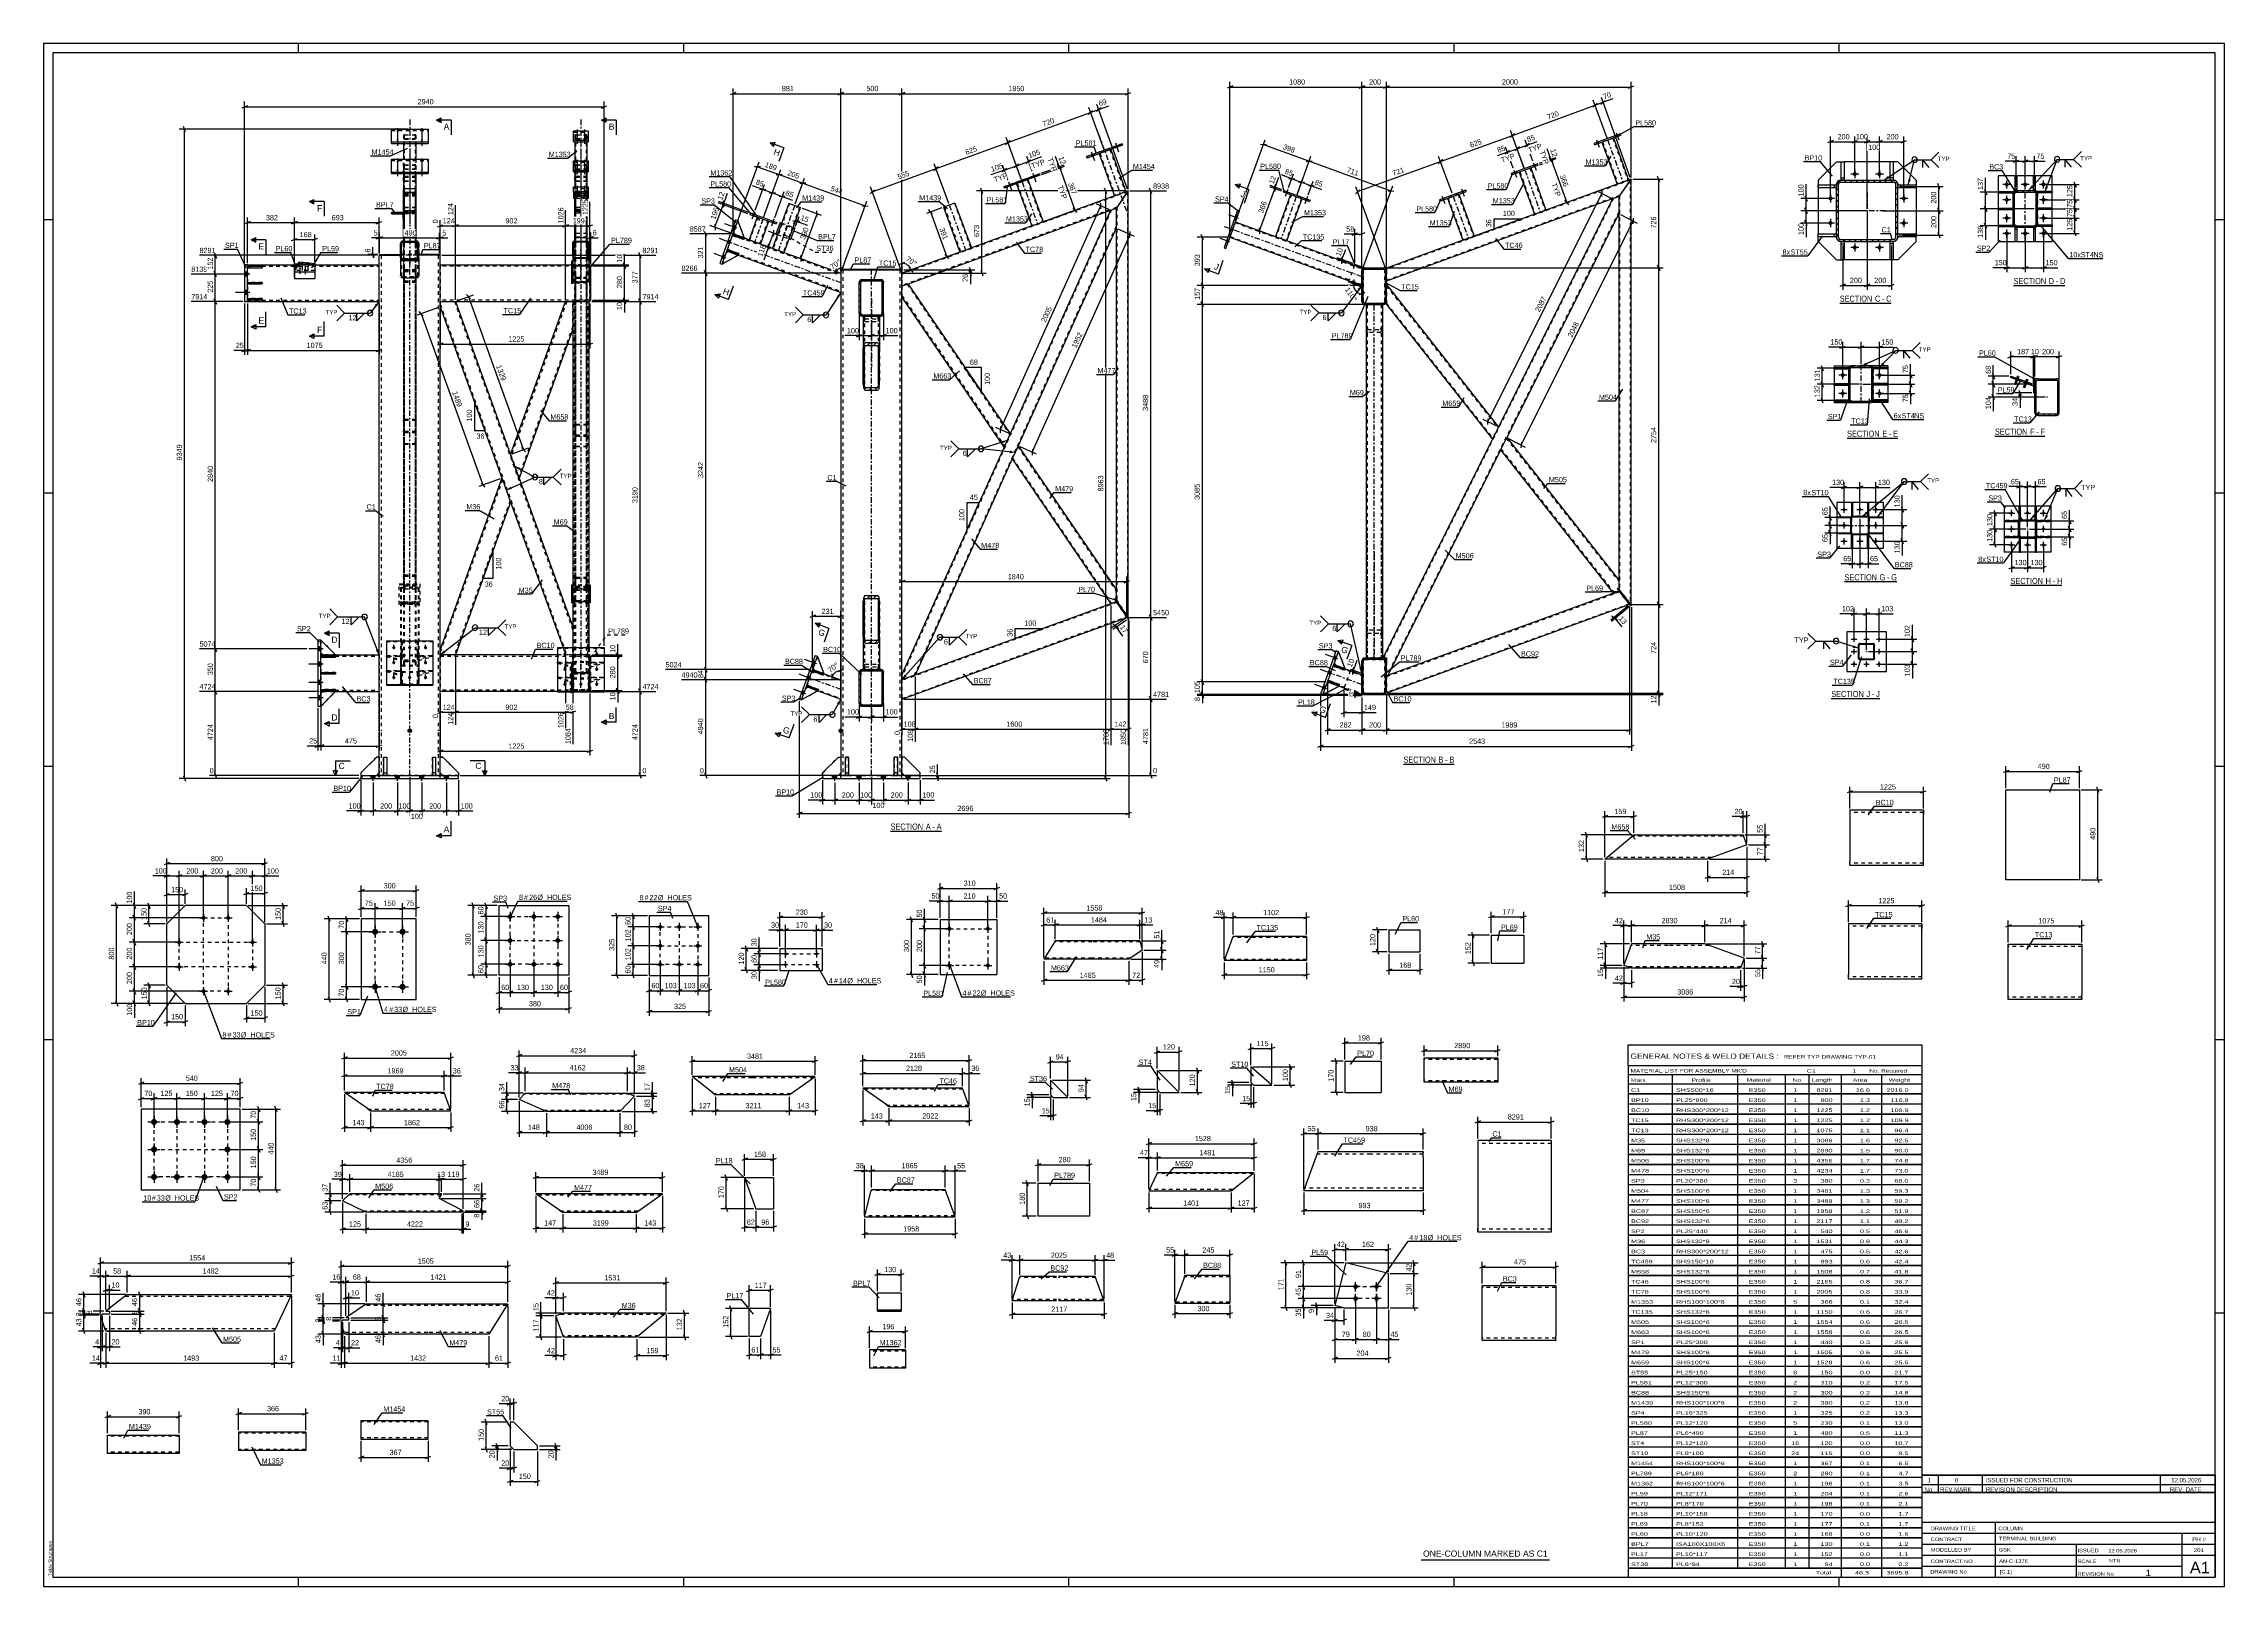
# Model space of a CAD drawing. Header units: millimetres. Extents: x 0 to 1189, y 0 to 841.
import ezdxf

# ---------------------------------------------------------------- set-up
doc = ezdxf.new("R2010")
doc.units = ezdxf.units.MM
doc.linetypes.add('DXK_LINE_DOT2', pattern=[3.9198, 1.9599, -1.9599])
doc.linetypes.add('DXK_LINE_DOT3', pattern=[5.9187, 2.979, -0.9799, 0.9799, -0.9799])
doc.styles.add('Arial', font='ARIAL.TTF', dxfattribs={"height": 0.2})
doc.styles.add('Arial Narrow', font='ARIALN.TTF', dxfattribs={"height": 0.2})

# ---------------------------------------------------------------- blocks, each defined once
blk = doc.blocks.new('Unknown-682122038-18 - 24130')
at = {"color": 6, "linetype": 'Continuous'}
blk.add_line((981.9, 547.7), (1010.4, 547.7), dxfattribs=at)
at = {"color": 0, "linetype": 'Continuous'}
blk.add_wipeout([(1000, 548.4), (1000, 551.9), (981.9, 551.9), (981.9, 548.4)], dxfattribs=at)
blk.add_wipeout([(1004, 548.4), (1004, 551.9), (1001, 551.9), (1001, 548.4)], dxfattribs=at)
at = {"color": 7, "linetype": 'Continuous', "style": 'Arial Narrow'}
blk.add_text('SECTION ', height=3.34, dxfattribs=at).set_placement((981.9, 548.4))
at = {"color": 0, "linetype": 'Continuous'}
blk.add_wipeout([(1006.3, 548.4), (1006.3, 551.9), (1005.1, 551.9), (1005.1, 548.4)], dxfattribs=at)
blk.add_wipeout([(1010.4, 548.4), (1010.4, 551.9), (1007.4, 551.9), (1007.4, 548.4)], dxfattribs=at)
at = {"color": 7, "linetype": 'Continuous', "style": 'Arial Narrow'}
for s, p in [('G', (1001, 548.4)), ('-', (1005.1, 548.4)), ('G', (1007.4, 548.4))]:
    blk.add_text(s, height=3.34, dxfattribs=at).set_placement(p)
blk = doc.blocks.new('Unknown-682122038-1161')
at = {"color": 5, "linetype": 'Continuous'}
for p, q in [((1189, 841), (0, 841)), ((0, 841), (0, 0)), ((1184, 836), (5, 836)), ((5, 836), (5, 5)), ((139, 836), (139, 841)), ((349, 836), (349, 841)), ((559, 836), (559, 841)), ((769, 836), (769, 841)), ((979, 836), (979, 841)), ((1184, 5), (1184, 836)), ((1189, 0), (1189, 841)), ((5, 745), (0, 745)), ((1189, 745), (1184, 745)), ((5, 596), (0, 596)), ((1189, 596), (1184, 596)), ((5, 447), (0, 447)), ((1189, 447), (1184, 447)), ((5, 298), (0, 298)), ((1189, 298), (1184, 298)), ((5, 149), (0, 149)), ((1189, 149), (1184, 149)), ((0, 0), (1189, 0)), ((5, 5), (1184, 5)), ((139, 0), (139, 5)), ((349, 0), (349, 5)), ((559, 0), (559, 5)), ((769, 0), (769, 5)), ((979, 0), (979, 5))]:
    blk.add_line(p, q, dxfattribs=at)
at = {"color": 174, "linetype": 'Continuous', "style": 'Arial'}
blk.add_text('Tekla Structures', height=1.91, rotation=90, dxfattribs=at).set_placement((4.5, 5.5))
blk = doc.blocks.new('Unknown-682122038-11 - 20009')
at = {"color": 6, "linetype": 'Continuous'}
blk.add_line((461.8, 411.7), (489.5, 411.7), dxfattribs=at)
at = {"color": 0, "linetype": 'Continuous'}
blk.add_wipeout([(479.9, 412.5), (479.9, 416), (461.8, 416), (461.8, 412.5)], dxfattribs=at)
blk.add_wipeout([(483.5, 412.5), (483.5, 416), (481, 416), (481, 412.5)], dxfattribs=at)
at = {"color": 7, "linetype": 'Continuous', "style": 'Arial Narrow'}
blk.add_text('SECTION ', height=3.34, dxfattribs=at).set_placement((461.8, 412.5))
at = {"color": 0, "linetype": 'Continuous'}
blk.add_wipeout([(485.9, 412.5), (485.9, 416), (484.6, 416), (484.6, 412.5)], dxfattribs=at)
blk.add_wipeout([(489.5, 412.5), (489.5, 416), (486.9, 416), (486.9, 412.5)], dxfattribs=at)
at = {"color": 7, "linetype": 'Continuous', "style": 'Arial Narrow'}
for s, p in [('A', (481, 412.5)), ('-', (484.6, 412.5)), ('A', (486.9, 412.5))]:
    blk.add_text(s, height=3.34, dxfattribs=at).set_placement(p)
blk = doc.blocks.new('Unknown-682122038-13 - 21619')
at = {"color": 6, "linetype": 'Continuous'}
blk.add_line((741.4, 448.3), (769, 448.3), dxfattribs=at)
at = {"color": 0, "linetype": 'Continuous'}
blk.add_wipeout([(759.5, 449), (759.5, 452.5), (741.4, 452.5), (741.4, 449)], dxfattribs=at)
blk.add_wipeout([(763.1, 449), (763.1, 452.5), (760.5, 452.5), (760.5, 449)], dxfattribs=at)
at = {"color": 7, "linetype": 'Continuous', "style": 'Arial Narrow'}
blk.add_text('SECTION ', height=3.34, dxfattribs=at).set_placement((741.4, 449))
at = {"color": 0, "linetype": 'Continuous'}
blk.add_wipeout([(765.4, 449), (765.4, 452.5), (764.1, 452.5), (764.1, 449)], dxfattribs=at)
blk.add_wipeout([(769, 449), (769, 452.5), (766.5, 452.5), (766.5, 449)], dxfattribs=at)
at = {"color": 7, "linetype": 'Continuous', "style": 'Arial Narrow'}
for s, p in [('B', (760.5, 449)), ('B', (766.5, 449)), ('-', (764.1, 449))]:
    blk.add_text(s, height=3.34, dxfattribs=at).set_placement(p)
blk = doc.blocks.new('Unknown-682122038-14 - 23072')
at = {"color": 6, "linetype": 'Continuous'}
blk.add_line((979.3, 699.5), (1007.4, 699.5), dxfattribs=at)
at = {"color": 0, "linetype": 'Continuous'}
blk.add_wipeout([(997.4, 700.3), (997.4, 703.8), (979.3, 703.8), (979.3, 700.3)], dxfattribs=at)
blk.add_wipeout([(1001.3, 700.3), (1001.3, 703.8), (998.5, 703.8), (998.5, 700.3)], dxfattribs=at)
at = {"color": 7, "linetype": 'Continuous', "style": 'Arial Narrow'}
blk.add_text('SECTION ', height=3.34, dxfattribs=at).set_placement((979.3, 700.3))
at = {"color": 0, "linetype": 'Continuous'}
blk.add_wipeout([(1003.6, 700.3), (1003.6, 703.8), (1002.3, 703.8), (1002.3, 700.3)], dxfattribs=at)
blk.add_wipeout([(1007.4, 700.3), (1007.4, 703.8), (1004.6, 703.8), (1004.6, 700.3)], dxfattribs=at)
at = {"color": 7, "linetype": 'Continuous', "style": 'Arial Narrow'}
for s, p in [('C', (998.5, 700.3)), ('-', (1002.3, 700.3)), ('C', (1004.6, 700.3))]:
    blk.add_text(s, height=3.34, dxfattribs=at).set_placement(p)
blk = doc.blocks.new('Unknown-682122038-15 - 23659')
at = {"color": 6, "linetype": 'Continuous'}
blk.add_line((1074.1, 709.2), (1102.1, 709.2), dxfattribs=at)
at = {"color": 0, "linetype": 'Continuous'}
blk.add_wipeout([(1092.2, 709.9), (1092.2, 713.4), (1074.1, 713.4), (1074.1, 709.9)], dxfattribs=at)
blk.add_wipeout([(1096, 709.9), (1096, 713.4), (1093.2, 713.4), (1093.2, 709.9)], dxfattribs=at)
at = {"color": 7, "linetype": 'Continuous', "style": 'Arial Narrow'}
blk.add_text('SECTION ', height=3.34, dxfattribs=at).set_placement((1074.1, 709.9))
at = {"color": 0, "linetype": 'Continuous'}
blk.add_wipeout([(1098.3, 709.9), (1098.3, 713.4), (1097, 713.4), (1097, 709.9)], dxfattribs=at)
blk.add_wipeout([(1102.1, 709.9), (1102.1, 713.4), (1099.4, 713.4), (1099.4, 709.9)], dxfattribs=at)
at = {"color": 7, "linetype": 'Continuous', "style": 'Arial Narrow'}
for s, p in [('D', (1093.2, 709.9)), ('-', (1097, 709.9)), ('D', (1099.4, 709.9))]:
    blk.add_text(s, height=3.34, dxfattribs=at).set_placement(p)
blk = doc.blocks.new('Unknown-682122038-16 - 23844')
at = {"color": 6, "linetype": 'Continuous'}
blk.add_line((983.3, 625.9), (1010.9, 625.9), dxfattribs=at)
at = {"color": 0, "linetype": 'Continuous'}
blk.add_wipeout([(1001.4, 626.7), (1001.4, 630.2), (983.3, 630.2), (983.3, 626.7)], dxfattribs=at)
blk.add_wipeout([(1005, 626.7), (1005, 630.2), (1002.5, 630.2), (1002.5, 626.7)], dxfattribs=at)
at = {"color": 7, "linetype": 'Continuous', "style": 'Arial Narrow'}
blk.add_text('SECTION ', height=3.34, dxfattribs=at).set_placement((983.3, 626.7))
at = {"color": 0, "linetype": 'Continuous'}
blk.add_wipeout([(1007.3, 626.7), (1007.3, 630.2), (1006.1, 630.2), (1006.1, 626.7)], dxfattribs=at)
blk.add_wipeout([(1010.9, 626.7), (1010.9, 630.2), (1008.4, 630.2), (1008.4, 626.7)], dxfattribs=at)
at = {"color": 7, "linetype": 'Continuous', "style": 'Arial Narrow'}
for s, p in [('E', (1002.5, 626.7)), ('-', (1006.1, 626.7)), ('E', (1008.4, 626.7))]:
    blk.add_text(s, height=3.34, dxfattribs=at).set_placement(p)
blk = doc.blocks.new('Unknown-682122038-17 - 24004')
at = {"color": 6, "linetype": 'Continuous'}
blk.add_line((1063.9, 627.1), (1091.1, 627.1), dxfattribs=at)
at = {"color": 0, "linetype": 'Continuous'}
blk.add_wipeout([(1082, 627.8), (1082, 631.3), (1063.9, 631.3), (1063.9, 627.8)], dxfattribs=at)
blk.add_wipeout([(1085.4, 627.8), (1085.4, 631.3), (1083.1, 631.3), (1083.1, 627.8)], dxfattribs=at)
blk.add_wipeout([(1087.7, 627.8), (1087.7, 631.3), (1086.5, 631.3), (1086.5, 627.8)], dxfattribs=at)
at = {"color": 7, "linetype": 'Continuous', "style": 'Arial Narrow'}
blk.add_text('SECTION ', height=3.34, dxfattribs=at).set_placement((1063.9, 627.8))
at = {"color": 0, "linetype": 'Continuous'}
blk.add_wipeout([(1091.1, 627.8), (1091.1, 631.3), (1088.8, 631.3), (1088.8, 627.8)], dxfattribs=at)
at = {"color": 7, "linetype": 'Continuous', "style": 'Arial Narrow'}
for s, p in [('F', (1083.1, 627.8)), ('F', (1088.8, 627.8)), ('-', (1086.5, 627.8))]:
    blk.add_text(s, height=3.34, dxfattribs=at).set_placement(p)
blk = doc.blocks.new('Unknown-682122038-19 - 24304')
at = {"color": 6, "linetype": 'Continuous'}
blk.add_line((974.7, 484), (1001.1, 484), dxfattribs=at)
at = {"color": 0, "linetype": 'Continuous'}
blk.add_wipeout([(992.8, 484.8), (992.8, 488.3), (974.7, 488.3), (974.7, 484.8)], dxfattribs=at)
blk.add_wipeout([(995.8, 484.8), (995.8, 488.3), (993.9, 488.3), (993.9, 484.8)], dxfattribs=at)
blk.add_wipeout([(998.1, 484.8), (998.1, 488.3), (996.8, 488.3), (996.8, 484.8)], dxfattribs=at)
at = {"color": 7, "linetype": 'Continuous', "style": 'Arial Narrow'}
blk.add_text('SECTION ', height=3.34, dxfattribs=at).set_placement((974.7, 484.8))
at = {"color": 0, "linetype": 'Continuous'}
blk.add_wipeout([(1001.1, 484.8), (1001.1, 488.3), (999.1, 488.3), (999.1, 484.8)], dxfattribs=at)
at = {"color": 7, "linetype": 'Continuous', "style": 'Arial Narrow'}
for s, p in [('J', (993.9, 484.8)), ('J', (999.1, 484.8)), ('-', (996.8, 484.8))]:
    blk.add_text(s, height=3.34, dxfattribs=at).set_placement(p)
blk = doc.blocks.new('Unknown-682122038-28 - 78521')
at = {"color": 6, "linetype": 'Continuous'}
blk.add_line((1072.4, 545.7), (1100.4, 545.7), dxfattribs=at)
at = {"color": 0, "linetype": 'Continuous'}
blk.add_wipeout([(1090.5, 546.4), (1090.5, 549.9), (1072.4, 549.9), (1072.4, 546.4)], dxfattribs=at)
blk.add_wipeout([(1094.3, 546.4), (1094.3, 549.9), (1091.5, 549.9), (1091.5, 546.4)], dxfattribs=at)
at = {"color": 7, "linetype": 'Continuous', "style": 'Arial Narrow'}
blk.add_text('SECTION ', height=3.34, dxfattribs=at).set_placement((1072.4, 546.4))
at = {"color": 0, "linetype": 'Continuous'}
blk.add_wipeout([(1096.6, 546.4), (1096.6, 549.9), (1095.3, 549.9), (1095.3, 546.4)], dxfattribs=at)
blk.add_wipeout([(1100.4, 546.4), (1100.4, 549.9), (1097.7, 549.9), (1097.7, 546.4)], dxfattribs=at)
at = {"color": 7, "linetype": 'Continuous', "style": 'Arial Narrow'}
for s, p in [('H', (1091.5, 546.4)), ('-', (1095.3, 546.4)), ('H', (1097.7, 546.4))]:
    blk.add_text(s, height=3.34, dxfattribs=at).set_placement(p)
blk = doc.blocks.new('Part-682122038-24220 - 24130')
at = {"color": 2, "linetype": 'Continuous'}
for p, q in [((985.7, 591.1), (985.7, 583.4)), ((985.7, 591.1), (986.3, 591.1)), ((985.7, 583.4), (986.1, 583.4)), ((986.3, 591.1), (986.3, 583.4))]:
    blk.add_line(p, q, dxfattribs=at)
at = {"color": 7, "linetype": 'DXK_LINE_DOT2'}
for p, q in [((985.7, 584.4), (986.3, 584.4)), ((986.3, 583.4), (985.7, 583.4))]:
    blk.add_line(p, q, dxfattribs=at)
blk = doc.blocks.new('Part-682122038-24218 - 24130')
at = {"color": 2, "linetype": 'Continuous'}
for p, q in [((977.7, 574.3), (985.3, 574.3)), ((977.7, 573.8), (977.7, 574.3)), ((985.3, 573.8), (977.7, 573.8)), ((985.3, 574.2), (985.3, 573.8))]:
    blk.add_line(p, q, dxfattribs=at)
at = {"color": 7, "linetype": 'DXK_LINE_DOT2'}
for p, q in [((984.3, 573.8), (984.3, 574.3)), ((985.3, 574.3), (985.3, 574.2))]:
    blk.add_line(p, q, dxfattribs=at)
blk = doc.blocks.new('Part-682122038-24138 - 24130')
at = {"linetype": 'Continuous'}
h = blk.add_hatch(dxfattribs=at)
h.set_pattern_fill('', scale=0.7, style=0, pattern_type=0)
h.set_pattern_definition([(45, (994.5334, 573.4018), (-1.57154, 1.57154), [])])
h.paths.add_polyline_path([(986.1, 573.4), (994.5, 573.4), (994.8, 573.5), (995.1, 573.6), (995.3, 573.9), (995.3, 574.2), (995.3, 582.6), (995.3, 582.9), (995.1, 583.2), (994.8, 583.3), (994.5, 583.4), (986.1, 583.4), (985.8, 583.3), (985.6, 583.2), (985.4, 582.9), (985.3, 582.6), (985.3, 574.2), (985.4, 573.9), (985.6, 573.6), (985.8, 573.5)])
h.paths.add_polyline_path([(985.8, 574), (985.7, 574.2), (985.7, 582.6), (985.8, 582.8), (985.9, 582.9), (986, 583), (986.1, 583), (994.5, 583), (994.7, 583), (994.8, 582.9), (994.9, 582.8), (994.9, 582.6), (994.9, 574.2), (994.9, 574), (994.8, 573.9), (994.7, 573.8), (994.5, 573.8), (986.1, 573.8), (986, 573.8), (985.9, 573.9)])
at = {"color": 7, "linetype": 'DXK_LINE_DOT2'}
for p, q in [((985.3, 582.6), (985.4, 582.9)), ((985.8, 582.8), (985.7, 582.6)), ((985.8, 583.3), (986.1, 583.4)), ((985.9, 582.9), (985.8, 582.8)), ((986, 583), (985.9, 582.9)), ((986.1, 583), (986, 583)), ((994.5, 583.4), (986.1, 583.4)), ((986.1, 583), (994.5, 583)), ((994.5, 583.4), (994.8, 583.3)), ((994.7, 583), (994.5, 583)), ((994.8, 582.9), (994.7, 583)), ((994.9, 582.8), (994.8, 582.9)), ((994.9, 582.6), (994.9, 582.8)), ((995.3, 582.9), (995.3, 582.6)), ((985.3, 582.6), (985.3, 574.2)), ((985.4, 573.9), (985.3, 574.2)), ((985.7, 582.6), (985.7, 574.2)), ((985.7, 574.2), (985.8, 574)), ((985.8, 574), (985.9, 573.9)), ((986.1, 573.4), (985.8, 573.5)), ((985.9, 573.9), (986, 573.8)), ((986, 573.8), (986.1, 573.8)), ((986.1, 573.8), (994.5, 573.8)), ((994.5, 573.4), (986.1, 573.4)), ((994.5, 573.8), (994.7, 573.8)), ((994.8, 573.5), (994.5, 573.4)), ((994.7, 573.8), (994.8, 573.9)), ((994.8, 573.9), (994.9, 574)), ((994.9, 574.2), (994.9, 582.6)), ((994.9, 574), (994.9, 574.2)), ((995.3, 582.6), (995.3, 574.2)), ((995.3, 574.2), (995.3, 573.9))]:
    blk.add_line(p, q, dxfattribs=at)
at = {"color": 2, "linetype": 'Continuous'}
for p, q in [((985.4, 582.9), (985.3, 582.6)), ((985.7, 582.6), (985.8, 582.8)), ((986.1, 583.4), (985.8, 583.3)), ((985.8, 582.8), (985.9, 582.9)), ((985.9, 582.9), (986, 583)), ((986, 583), (986.1, 583)), ((986.1, 583.4), (994.5, 583.4)), ((986.1, 583), (994.5, 583)), ((994.8, 583.3), (994.5, 583.4)), ((994.5, 583), (994.7, 583)), ((994.7, 583), (994.8, 582.9)), ((994.8, 582.9), (994.9, 582.8)), ((994.9, 582.8), (994.9, 582.6)), ((995.3, 582.6), (995.3, 582.9)), ((985.3, 574.2), (985.3, 582.6)), ((985.3, 574.2), (985.4, 573.9)), ((985.7, 574.2), (985.7, 582.6)), ((985.8, 574), (985.7, 574.2)), ((985.9, 573.9), (985.8, 574)), ((985.8, 573.5), (986.1, 573.4)), ((986, 573.8), (985.9, 573.9)), ((986.1, 573.8), (986, 573.8)), ((986.1, 573.8), (994.5, 573.8)), ((986.1, 573.4), (994.5, 573.4)), ((994.7, 573.8), (994.5, 573.8)), ((994.5, 573.4), (994.8, 573.5)), ((994.8, 573.9), (994.7, 573.8)), ((994.9, 574), (994.8, 573.9)), ((994.9, 574.2), (994.9, 582.6)), ((994.9, 574.2), (994.9, 574)), ((995.3, 574.2), (995.3, 582.6)), ((995.3, 573.9), (995.3, 574.2))]:
    blk.add_line(p, q, dxfattribs=at)
at = {"color": 7, "linetype": 'DXK_LINE_DOT3'}
blk.add_line((990.3, 578.4), (990.3, 578.4), dxfattribs=at)
at = {"color": 7, "linetype": 'DXK_LINE_DOT2'}
for centre, start, end in [((986.1, 582.6), 112.5, 157.5), ((994.5, 582.6), 22.5, 67.5), ((986.1, 574.2), 202.5, 247.5), ((994.5, 574.2), 292.5, 337.5)]:
    blk.add_arc(centre, 0.8, start, end, dxfattribs=at)
at = {"color": 2, "linetype": 'Continuous'}
for centre, start, end in [((986.1, 582.6), 112.5, 157.5), ((994.5, 582.6), 22.5, 67.5), ((986.1, 574.2), 202.5, 247.5), ((994.5, 574.2), 292.5, 337.5)]:
    blk.add_arc(centre, 0.8, start, end, dxfattribs=at)
blk = doc.blocks.new('Part-682122038-24215 - 24130')
at = {"color": 2, "linetype": 'Continuous'}
for p, q in [((995.3, 583), (995.3, 582.6)), ((995.3, 583), (1003, 583)), ((1003, 583), (1003, 582.5)), ((1003, 582.5), (995.3, 582.5))]:
    blk.add_line(p, q, dxfattribs=at)
at = {"color": 7, "linetype": 'DXK_LINE_DOT2'}
for p, q in [((996.3, 582.5), (996.3, 583)), ((995.3, 582.6), (995.3, 582.5))]:
    blk.add_line(p, q, dxfattribs=at)
blk = doc.blocks.new('Part-682122038-24183 - 24130')
at = {"color": 2, "linetype": 'Continuous'}
for p, q in [((977.7, 591.1), (977.7, 565.7)), ((977.7, 591.1), (1003, 591.1)), ((1003, 591.1), (1003, 565.7)), ((1003, 565.7), (977.7, 565.7))]:
    blk.add_line(p, q, dxfattribs=at)
at = {"color": 7, "linetype": 'DXK_LINE_DOT3'}
blk.add_line((977.7, 578.4), (1003, 578.4), dxfattribs=at)
blk = doc.blocks.new('Part-682122038-24216 - 24130')
at = {"color": 2, "linetype": 'Continuous'}
for p, q in [((995.3, 574.3), (1003, 574.3)), ((995.3, 574.2), (995.3, 573.8)), ((1003, 573.8), (995.3, 573.8)), ((1003, 574.3), (1003, 573.8))]:
    blk.add_line(p, q, dxfattribs=at)
at = {"color": 7, "linetype": 'DXK_LINE_DOT2'}
for p, q in [((995.3, 574.3), (995.3, 574.2)), ((996.3, 573.8), (996.3, 574.3))]:
    blk.add_line(p, q, dxfattribs=at)
blk = doc.blocks.new('Part-682122038-24217 - 24130')
at = {"color": 2, "linetype": 'Continuous'}
for p, q in [((977.7, 582.5), (977.7, 583)), ((977.7, 583), (985.3, 583)), ((985.3, 583), (985.3, 582.6)), ((985.3, 582.5), (977.7, 582.5))]:
    blk.add_line(p, q, dxfattribs=at)
at = {"color": 7, "linetype": 'DXK_LINE_DOT2'}
for p, q in [((984.3, 582.5), (984.3, 583)), ((985.3, 582.6), (985.3, 582.5))]:
    blk.add_line(p, q, dxfattribs=at)
blk = doc.blocks.new('Part-682122038-24219 - 24130')
at = {"color": 2, "linetype": 'Continuous'}
for p, q in [((994.4, 591.1), (994.4, 583.4)), ((994.4, 591.1), (994.9, 591.1)), ((994.9, 583.4), (994.5, 583.4)), ((994.9, 591.1), (994.9, 583.4))]:
    blk.add_line(p, q, dxfattribs=at)
at = {"color": 7, "linetype": 'DXK_LINE_DOT2'}
for p, q in [((994.4, 584.4), (994.9, 584.4)), ((994.5, 583.4), (994.4, 583.4))]:
    blk.add_line(p, q, dxfattribs=at)
blk = doc.blocks.new('Part-682122038-24221 - 24130')
at = {"color": 2, "linetype": 'Continuous'}
for p, q in [((994.4, 565.7), (994.4, 573.4)), ((994.9, 573.4), (994.5, 573.4)), ((994.9, 573.4), (994.9, 565.7)), ((994.9, 565.7), (994.4, 565.7))]:
    blk.add_line(p, q, dxfattribs=at)
at = {"color": 7, "linetype": 'DXK_LINE_DOT2'}
for p, q in [((994.4, 573.4), (994.5, 573.4)), ((994.4, 572.4), (994.9, 572.4))]:
    blk.add_line(p, q, dxfattribs=at)
blk = doc.blocks.new('Part-682122038-24222 - 24130')
at = {"color": 2, "linetype": 'Continuous'}
for p, q in [((985.7, 573.4), (986.1, 573.4)), ((985.7, 565.7), (985.7, 573.4)), ((986.3, 573.4), (986.3, 565.7)), ((986.3, 565.7), (985.7, 565.7))]:
    blk.add_line(p, q, dxfattribs=at)
at = {"color": 7, "linetype": 'DXK_LINE_DOT2'}
for p, q in [((986.3, 573.4), (985.7, 573.4)), ((985.7, 572.4), (986.3, 572.4))]:
    blk.add_line(p, q, dxfattribs=at)
blk = doc.blocks.new('Bolt-682122038-24237 - 24130')
at = {"linetype": 'Continuous'}
for points in [[(981.7, 587.9, -1), (981.7, 586.2, -1)], [(990.3, 587.9, -1), (990.3, 586.2, -1)], [(999, 587.9, -1), (999, 586.2, -1)], [(981.7, 579.3, -1), (981.7, 577.5, -1)], [(999, 579.3, -1), (999, 577.5, -1)], [(981.7, 570.6, -1), (981.7, 568.9, -1)], [(990.3, 570.6, -1), (990.3, 568.9, -1)], [(999, 570.6, -1), (999, 568.9, -1)]]:
    blk.add_hatch(color=1, dxfattribs=at).paths.add_polyline_path(points)
at = {"color": 1, "linetype": 'Continuous'}
for p, q in [((979.9, 587.1), (983.4, 587.1)), ((981.7, 585.3), (981.7, 588.8)), ((988.6, 587.1), (992.1, 587.1)), ((990.3, 585.3), (990.3, 588.8)), ((997.3, 587.1), (1000.7, 587.1)), ((999, 585.3), (999, 588.8)), ((979.9, 578.4), (983.4, 578.4)), ((981.7, 576.7), (981.7, 580.1)), ((981.7, 568), (981.7, 571.5)), ((990.3, 568), (990.3, 571.5)), ((997.3, 578.4), (1000.7, 578.4)), ((999, 576.7), (999, 580.1)), ((999, 568), (999, 571.5)), ((979.9, 569.7), (983.4, 569.7)), ((988.6, 569.7), (992.1, 569.7)), ((997.3, 569.7), (1000.7, 569.7))]:
    blk.add_line(p, q, dxfattribs=at)
blk = doc.blocks.new('Part-682122038-30388 - 30387')
at = {"color": 2, "linetype": 'Continuous'}
for p, q in [((709.5, 286.3), (709.5, 269.3)), ((709.5, 286.3), (729.2, 286.3)), ((729.2, 286.3), (729.2, 269.3)), ((709.5, 269.3), (729.2, 269.3))]:
    blk.add_line(p, q, dxfattribs=at)
blk = doc.blocks.new('Part-682122038-61323 - 61322')
at = {"color": 2, "linetype": 'Continuous'}
for p, q in [((34.9, 81.3), (34.9, 82.5)), ((34.9, 82.5), (73.9, 82.5)), ((34.9, 73.2), (34.9, 81.3)), ((34.9, 72.6), (34.9, 73.2)), ((34.9, 72.5), (34.9, 72.6)), ((73.9, 72.5), (34.9, 72.5)), ((73.9, 82.5), (73.9, 82.4)), ((73.9, 82.4), (73.9, 81.3)), ((73.9, 81.3), (73.9, 72.5))]:
    blk.add_line(p, q, dxfattribs=at)
at = {"color": 7, "linetype": 'DXK_LINE_DOT2'}
for p, q in [((73.9, 81.9), (34.9, 81.9)), ((34.9, 73.2), (34.9, 72.8)), ((73.9, 73.1), (34.9, 73.1)), ((34.9, 73.1), (34.9, 73.1)), ((73.9, 81.3), (73.9, 82.1)), ((73.9, 73.1), (73.9, 73.1))]:
    blk.add_line(p, q, dxfattribs=at)
blk = doc.blocks.new('Part-682122038-20017 - 20009')
at = {"color": 7, "linetype": 'DXK_LINE_DOT2'}
for p, q in [((590.9, 760.2), (468, 715.4)), ((585.1, 751.8), (468, 709.2)), ((584.7, 751.2), (581.7, 750.1)), ((590.1, 760.3), (583.9, 758)), ((591.1, 760.4), (591.3, 760.7)), ((545, 743.9), (538.8, 741.6)), ((505.9, 729.6), (499.6, 727.4)), ((468, 715.9), (468, 708.8)), ((471.3, 709.9), (468, 708.8))]:
    blk.add_line(p, q, dxfattribs=at)
at = {"color": 2, "linetype": 'Continuous'}
for p, q in [((581.7, 750.1), (471.3, 709.9)), ((583.9, 758), (545, 743.9)), ((591.3, 760.7), (584.7, 751.2)), ((591.3, 760.7), (590.1, 760.3)), ((538.8, 741.6), (505.9, 729.6)), ((499.6, 727.4), (468, 715.9))]:
    blk.add_line(p, q, dxfattribs=at)
blk = doc.blocks.new('Part-682122038-53154 - 20009')
at = {"color": 2, "linetype": 'Continuous'}
for p, q in [((496.9, 754.1), (490.7, 751.9)), ((490.7, 751.9), (499.6, 727.4)), ((496.9, 754.1), (505.9, 729.6)), ((499.6, 727.4), (505.9, 729.6))]:
    blk.add_line(p, q, dxfattribs=at)
at = {"color": 7, "linetype": 'DXK_LINE_DOT2'}
for p, q in [((491.1, 752), (500, 727.5)), ((491.1, 752), (491.1, 752)), ((496.6, 754), (505.5, 729.5)), ((505.4, 729.5), (505.5, 729.5)), ((505.5, 729.5), (505.4, 729.5)), ((505.5, 729.5), (505.5, 729.5)), ((505.5, 729.5), (505.5, 729.5))]:
    blk.add_line(p, q, dxfattribs=at)
at = {"color": 7, "linetype": 'DXK_LINE_DOT3'}
blk.add_line((493.8, 753), (502.7, 728.5), dxfattribs=at)
blk = doc.blocks.new('Part-682122038-20073 - 20009')
at = {"linetype": 'Continuous'}
blk.add_hatch(color=2, dxfattribs=at).paths.add_polyline_path([(434.7, 465.5), (433.9, 466.9), (435.5, 466.9)])
at = {"color": 2, "linetype": 'Continuous'}
for p, q in [((434.7, 717.6), (434.7, 466.4)), ((434.7, 717.6), (435, 717.6)), ((435.7, 717.6), (436.8, 717.6)), ((436.8, 717.6), (466.9, 717.6)), ((468, 717.6), (467.7, 717.6)), ((468, 466.4), (468, 717.6)), ((434.7, 465.5), (433.9, 466.9)), ((433.9, 466.9), (435.5, 466.9)), ((435.5, 466.9), (434.7, 465.5)), ((434.7, 465.4), (434.7, 442.1)), ((468, 442.1), (468, 465.4))]:
    blk.add_line(p, q, dxfattribs=at)
at = {"color": 7, "linetype": 'DXK_LINE_DOT2'}
for p, q in [((434.8, 717.6), (435.7, 717.6)), ((435.7, 717.6), (435.7, 466.4)), ((467.7, 717.6), (465.9, 717.6)), ((466.9, 717.6), (466.9, 466.4)), ((435.7, 465.4), (435.7, 442.1)), ((466.9, 465.4), (466.9, 442.1)), ((434.7, 442.1), (468, 442.1))]:
    blk.add_line(p, q, dxfattribs=at)
at = {"color": 7, "linetype": 'DXK_LINE_DOT3'}
for p, q in [((451.3, 466.4), (451.3, 717.6)), ((451.3, 442.1), (451.3, 465.4))]:
    blk.add_line(p, q, dxfattribs=at)
at = {"color": 2, "linetype": 'Continuous'}
blk.add_circle((434.7, 466.4), 1, dxfattribs=at)
blk = doc.blocks.new('Part-682122038-20020 - 20009')
at = {"color": 7, "linetype": 'DXK_LINE_DOT2'}
for p, q in [((582.2, 750.3), (468, 496.1)), ((584.7, 741.4), (474.7, 496.7)), ((526.9, 628.2), (523.7, 621.1)), ((531.3, 621.7), (528.1, 614.6)), ((468, 497), (468, 494.2)), ((475.2, 496.8), (468, 494.2))]:
    blk.add_line(p, q, dxfattribs=at)
at = {"color": 2, "linetype": 'Continuous'}
for p, q in [((581.7, 750.1), (526.9, 628.2)), ((584.7, 751.2), (581.7, 750.1)), ((584.7, 751.2), (584.7, 740.4)), ((584.7, 740.4), (531.3, 621.7)), ((523.7, 621.1), (468, 497)), ((528.1, 614.6), (475.2, 496.8))]:
    blk.add_line(p, q, dxfattribs=at)
blk = doc.blocks.new('Part-682122038-20012 - 20009')
at = {"linetype": 'Continuous'}
h = blk.add_hatch(dxfattribs=at)
h.set_pattern_fill('', scale=0.7, style=0, pattern_type=0)
h.set_pattern_definition([(45, (444.6588, 694.0435), (-1.57154, 1.57154), [])])
h.paths.add_polyline_path([(444.7, 710.8), (444.7, 694), (444.8, 693.4), (445.1, 692.9), (445.6, 692.6), (446.3, 692.4), (456.4, 692.4), (457, 692.6), (457.5, 692.9), (457.9, 693.4), (458, 694), (458, 710.8), (457.9, 711.5), (457.5, 712), (457, 712.3), (456.4, 712.4), (446.3, 712.4), (445.6, 712.3), (445.1, 712), (444.8, 711.5)])
h.paths.add_polyline_path([(445.7, 711.4), (446, 711.6), (446.3, 711.6), (456.4, 711.6), (456.7, 711.6), (457, 711.4), (457.1, 711.1), (457.2, 710.8), (457.2, 694), (457.1, 693.7), (457, 693.5), (456.7, 693.3), (456.4, 693.2), (446.3, 693.2), (446, 693.3), (445.7, 693.5), (445.5, 693.7), (445.5, 694), (445.5, 710.8), (445.5, 711.1)])
at = {"color": 7, "linetype": 'DXK_LINE_DOT2'}
for p, q in [((444.7, 710.8), (444.8, 711.5)), ((444.7, 694), (444.7, 710.8)), ((445.5, 711.1), (445.5, 710.8)), ((445.5, 694), (445.5, 710.8)), ((445.6, 712.3), (446.3, 712.4)), ((446.3, 711.6), (446, 711.6)), ((446.3, 712.4), (456.4, 712.4)), ((446.3, 711.6), (456.4, 711.6)), ((456.4, 712.4), (457, 712.3)), ((456.7, 711.6), (456.4, 711.6)), ((457.2, 710.8), (457.1, 711.1)), ((457.2, 694), (457.2, 710.8)), ((457.9, 711.5), (458, 710.8)), ((458, 694), (458, 710.8)), ((444.8, 693.4), (444.7, 694)), ((445.5, 694), (445.5, 693.7)), ((446.3, 692.4), (445.6, 692.6)), ((446, 693.3), (446.3, 693.2)), ((446.3, 693.2), (456.4, 693.2)), ((456.4, 692.4), (446.3, 692.4)), ((456.4, 693.2), (456.7, 693.3)), ((457, 692.6), (456.4, 692.4)), ((457.1, 693.7), (457.2, 694)), ((458, 694), (457.9, 693.4))]:
    blk.add_line(p, q, dxfattribs=at)
at = {"color": 2, "linetype": 'Continuous'}
for p, q in [((444.8, 711.5), (444.7, 710.8)), ((444.7, 694), (444.7, 710.8)), ((445.5, 710.8), (445.5, 711.1)), ((445.5, 694), (445.5, 710.8)), ((446.3, 712.4), (445.6, 712.3)), ((446, 711.6), (446.3, 711.6)), ((446.3, 712.4), (456.4, 712.4)), ((446.3, 711.6), (456.4, 711.6)), ((457, 712.3), (456.4, 712.4)), ((456.4, 711.6), (456.7, 711.6)), ((457.1, 711.1), (457.2, 710.8)), ((457.2, 694), (457.2, 710.8)), ((458, 710.8), (457.9, 711.5)), ((458, 694), (458, 710.8)), ((444.7, 694), (444.8, 693.4)), ((445.5, 693.7), (445.5, 694)), ((445.6, 692.6), (446.3, 692.4)), ((446.3, 693.2), (446, 693.3)), ((446.3, 693.2), (456.4, 693.2)), ((446.3, 692.4), (456.4, 692.4)), ((456.7, 693.3), (456.4, 693.2)), ((456.4, 692.4), (457, 692.6)), ((457.2, 694), (457.1, 693.7)), ((457.9, 693.4), (458, 694))]:
    blk.add_line(p, q, dxfattribs=at)
at = {"color": 7, "linetype": 'DXK_LINE_DOT3'}
blk.add_line((451.3, 702.4), (451.3, 702.4), dxfattribs=at)
at = {"color": 7, "linetype": 'DXK_LINE_DOT2'}
for centre, radius, start, end in [((446.3, 710.8), 1.6, 112.5, 157.5), ((446.3, 710.8), 0.8, 112.5, 157.5), ((456.4, 710.8), 0.8, 22.5, 67.5), ((456.4, 710.8), 1.6, 22.5, 67.5), ((446.3, 694), 1.6, 202.5, 247.5), ((446.3, 694), 0.8, 202.5, 247.5), ((456.4, 694), 0.8, 292.5, 337.5), ((456.4, 694), 1.6, 292.5, 337.5)]:
    blk.add_arc(centre, radius, start, end, dxfattribs=at)
at = {"color": 2, "linetype": 'Continuous'}
for centre, radius, start, end in [((446.3, 710.8), 1.6, 112.5, 157.5), ((446.3, 710.8), 0.8, 112.5, 157.5), ((456.4, 710.8), 0.8, 22.5, 67.5), ((456.4, 710.8), 1.6, 22.5, 67.5), ((446.3, 694), 1.6, 202.5, 247.5), ((446.3, 694), 0.8, 202.5, 247.5), ((456.4, 694), 0.8, 292.5, 337.5), ((456.4, 694), 1.6, 292.5, 337.5)]:
    blk.add_arc(centre, radius, start, end, dxfattribs=at)
blk = doc.blocks.new('Part-682122038-20013 - 20009')
at = {"linetype": 'Continuous'}
h = blk.add_hatch(dxfattribs=at)
h.set_pattern_fill('', scale=0.7, style=0, pattern_type=0)
h.set_pattern_definition([(45, (444.6588, 481.3768), (-1.57154, 1.57154), [])])
h.paths.add_polyline_path([(444.7, 498.2), (444.7, 481.4), (444.8, 480.8), (445.1, 480.2), (445.6, 479.9), (446.3, 479.8), (456.4, 479.8), (457, 479.9), (457.5, 480.2), (457.9, 480.8), (458, 481.4), (458, 498.2), (457.9, 498.8), (457.5, 499.3), (457, 499.7), (456.4, 499.8), (446.3, 499.8), (445.6, 499.7), (445.1, 499.3), (444.8, 498.8)])
h.paths.add_polyline_path([(445.7, 498.7), (446, 498.9), (446.3, 499), (456.4, 499), (456.7, 498.9), (457, 498.7), (457.1, 498.5), (457.2, 498.2), (457.2, 481.4), (457.1, 481.1), (457, 480.8), (456.7, 480.6), (456.4, 480.6), (446.3, 480.6), (446, 480.6), (445.7, 480.8), (445.5, 481.1), (445.5, 481.4), (445.5, 498.2), (445.5, 498.5)])
at = {"color": 7, "linetype": 'DXK_LINE_DOT2'}
for p, q in [((445.6, 499.7), (446.3, 499.8)), ((456.4, 499.8), (446.3, 499.8)), ((456.4, 499.8), (457, 499.7)), ((444.7, 498.2), (444.8, 498.8)), ((444.7, 481.4), (444.7, 498.2)), ((445.5, 498.5), (445.5, 498.2)), ((445.5, 481.4), (445.5, 498.2)), ((446.3, 499), (446, 498.9)), ((446.3, 499), (456.4, 499)), ((456.7, 498.9), (456.4, 499)), ((457.2, 498.2), (457.1, 498.5)), ((457.2, 481.4), (457.2, 498.2)), ((457.9, 498.8), (458, 498.2)), ((458, 481.4), (458, 498.2)), ((444.8, 480.8), (444.7, 481.4)), ((445.5, 481.4), (445.5, 481.1)), ((446.3, 479.8), (445.6, 479.9)), ((446, 480.6), (446.3, 480.6)), ((446.3, 480.6), (456.4, 480.6)), ((446.3, 479.8), (456.4, 479.8)), ((456.4, 480.6), (456.7, 480.6)), ((457, 479.9), (456.4, 479.8)), ((457.1, 481.1), (457.2, 481.4)), ((458, 481.4), (457.9, 480.8))]:
    blk.add_line(p, q, dxfattribs=at)
at = {"color": 2, "linetype": 'Continuous'}
for p, q in [((446.3, 499.8), (445.6, 499.7)), ((446.3, 499.8), (456.4, 499.8)), ((457, 499.7), (456.4, 499.8)), ((444.8, 498.8), (444.7, 498.2)), ((444.7, 481.4), (444.7, 498.2)), ((445.5, 498.2), (445.5, 498.5)), ((445.5, 481.4), (445.5, 498.2)), ((446, 498.9), (446.3, 499)), ((446.3, 499), (456.4, 499)), ((456.4, 499), (456.7, 498.9)), ((457.1, 498.5), (457.2, 498.2)), ((457.2, 481.4), (457.2, 498.2)), ((458, 498.2), (457.9, 498.8)), ((458, 481.4), (458, 498.2)), ((444.7, 481.4), (444.8, 480.8)), ((445.5, 481.1), (445.5, 481.4)), ((445.6, 479.9), (446.3, 479.8)), ((446.3, 480.6), (446, 480.6)), ((446.3, 480.6), (456.4, 480.6)), ((446.3, 479.8), (456.4, 479.8)), ((456.7, 480.6), (456.4, 480.6)), ((456.4, 479.8), (457, 479.9)), ((457.2, 481.4), (457.1, 481.1)), ((457.9, 480.8), (458, 481.4))]:
    blk.add_line(p, q, dxfattribs=at)
at = {"color": 7, "linetype": 'DXK_LINE_DOT3'}
blk.add_line((451.3, 489.8), (451.3, 489.8), dxfattribs=at)
at = {"color": 7, "linetype": 'DXK_LINE_DOT2'}
for centre, radius, start, end in [((446.3, 498.2), 1.6, 112.5, 157.5), ((456.4, 498.2), 1.6, 22.5, 67.5), ((446.3, 498.2), 0.8, 112.5, 157.5), ((456.4, 498.2), 0.8, 22.5, 67.5), ((446.3, 481.4), 1.6, 202.5, 247.5), ((446.3, 481.4), 0.8, 202.5, 247.5), ((456.4, 481.4), 0.8, 292.5, 337.5), ((456.4, 481.4), 1.6, 292.5, 337.5)]:
    blk.add_arc(centre, radius, start, end, dxfattribs=at)
at = {"color": 2, "linetype": 'Continuous'}
for centre, radius, start, end in [((446.3, 498.2), 1.6, 112.5, 157.5), ((456.4, 498.2), 1.6, 22.5, 67.5), ((446.3, 498.2), 0.8, 112.5, 157.5), ((456.4, 498.2), 0.8, 22.5, 67.5), ((446.3, 481.4), 1.6, 202.5, 247.5), ((446.3, 481.4), 0.8, 202.5, 247.5), ((456.4, 481.4), 0.8, 292.5, 337.5), ((456.4, 481.4), 1.6, 292.5, 337.5)]:
    blk.add_arc(centre, radius, start, end, dxfattribs=at)
blk = doc.blocks.new('Part-682122038-20014 - 20009')
at = {"linetype": 'Continuous'}
h = blk.add_hatch(dxfattribs=at)
h.set_pattern_fill('', scale=0.7, style=0, pattern_type=0)
h.set_pattern_definition([(45, (446.9255, 655.184), (-1.57154, 1.57154), [])])
h.paths.add_polyline_path([(446.9, 674.8), (446.9, 655.2), (447, 654), (447.2, 653), (447.6, 652.3), (448, 652), (454.7, 652), (455.1, 652.3), (455.4, 653), (455.6, 654), (455.7, 655.2), (455.7, 674.8), (455.6, 676), (455.4, 677.1), (455.1, 677.7), (454.7, 678), (448, 678), (447.6, 677.7), (447.2, 677.1), (447, 676)])
h.paths.add_polyline_path([(447.6, 676), (447.8, 676.3), (448, 676.4), (454.7, 676.4), (454.9, 676.3), (455, 676), (455.2, 675.4), (455.2, 674.8), (455.2, 655.2), (455.2, 654.6), (455, 654.1), (454.9, 653.7), (454.7, 653.6), (448, 653.6), (447.8, 653.7), (447.6, 654.1), (447.5, 654.6), (447.5, 655.2), (447.5, 674.8), (447.5, 675.4)])
at = {"color": 7, "linetype": 'DXK_LINE_DOT3'}
blk.add_line((451.3, 701.9), (451.3, 665), dxfattribs=at)
at = {"color": 2, "linetype": 'Continuous'}
for p, q in [((446.9, 692.4), (446.9, 674.8)), ((455.7, 692.4), (455.7, 674.8)), ((448, 678), (447.6, 677.7)), ((448, 678), (454.7, 678)), ((455.1, 677.7), (454.7, 678)), ((447, 676), (446.9, 674.8)), ((446.9, 655.2), (446.9, 674.8)), ((447.5, 674.8), (447.5, 675.4)), ((447.5, 655.2), (447.5, 674.8)), ((447.8, 676.3), (448, 676.4)), ((448, 676.4), (454.7, 676.4)), ((454.7, 676.4), (454.9, 676.3)), ((455.2, 675.4), (455.2, 674.8)), ((455.2, 655.2), (455.2, 674.8)), ((455.7, 674.8), (455.6, 676)), ((455.7, 655.2), (455.7, 674.8)), ((446.9, 655.2), (447, 654)), ((447.5, 654.6), (447.5, 655.2)), ((455.2, 655.2), (455.2, 654.6)), ((455.6, 654), (455.7, 655.2)), ((447.6, 652.3), (448, 652)), ((448, 653.6), (447.8, 653.7)), ((448, 653.6), (454.7, 653.6)), ((448, 652), (454.7, 652)), ((454.9, 653.7), (454.7, 653.6)), ((454.7, 652), (455.1, 652.3))]:
    blk.add_line(p, q, dxfattribs=at)
at = {"color": 7, "linetype": 'DXK_LINE_DOT2'}
for p, q in [((455.7, 692.4), (446.9, 692.4)), ((447, 691.4), (446.9, 692.4)), ((447.5, 692.4), (447.5, 655.2)), ((447.5, 692.4), (447.5, 692)), ((448, 689.5), (447.6, 689.7)), ((447.8, 691.2), (448, 691)), ((448, 691), (454.7, 691)), ((454.7, 691), (454.9, 691.2)), ((455.1, 689.7), (454.7, 689.5)), ((455.2, 655.2), (455.2, 692.4)), ((455.2, 692.4), (455.2, 692.4)), ((455.2, 692), (455.2, 692.4)), ((455.7, 692.4), (455.6, 691.4)), ((448, 689.5), (454.7, 689.5)), ((446.9, 674.8), (446.9, 655.2)), ((455.7, 674.8), (455.7, 655.2))]:
    blk.add_line(p, q, dxfattribs=at)
for centre, radius, start, end in [((450.7, 691.7), 3.68, 184.5911, 212.8755), ((449.3, 692.2), 1.84, 184.5911, 212.8755), ((453.3, 692.2), 1.84, 327.1245, 355.4089), ((452, 691.7), 3.68, 327.1245, 355.4089)]:
    blk.add_arc(centre, radius, start, end, dxfattribs=at)
at = {"color": 2, "linetype": 'Continuous'}
for centre, radius, start, end in [((450.7, 675.8), 3.68, 147.1245, 175.4089), ((452, 675.8), 3.68, 4.5911, 32.8755), ((449.3, 675.3), 1.84, 147.1245, 175.4089), ((453.3, 675.3), 1.84, 4.5911, 32.8755), ((450.7, 654.3), 3.68, 184.5911, 212.8755), ((449.3, 654.7), 1.84, 184.5911, 212.8755), ((453.3, 654.7), 1.84, 327.1245, 355.4089), ((452, 654.3), 3.68, 327.1245, 355.4089)]:
    blk.add_arc(centre, radius, start, end, dxfattribs=at)
blk = doc.blocks.new('Part-682122038-20016 - 20009')
at = {"linetype": 'Continuous'}
h = blk.add_hatch(dxfattribs=at)
h.set_pattern_fill('', scale=0.7, style=0, pattern_type=0)
h.set_pattern_definition([(45, (446.9255, 517.3781), (-1.57154, 1.57154), [])])
h.paths.add_polyline_path([(446.9, 537), (446.9, 517.4), (447, 516.2), (447.2, 515.2), (447.6, 514.5), (448, 514.2), (454.7, 514.2), (455.1, 514.5), (455.4, 515.2), (455.6, 516.2), (455.7, 517.4), (455.7, 537), (455.6, 538.2), (455.4, 539.3), (455.1, 539.9), (454.7, 540.2), (448, 540.2), (447.6, 539.9), (447.2, 539.3), (447, 538.2)])
h.paths.add_polyline_path([(447.6, 538.1), (447.8, 538.5), (448, 538.6), (454.7, 538.6), (454.9, 538.5), (455, 538.1), (455.2, 537.6), (455.2, 537), (455.2, 517.4), (455.2, 516.8), (455, 516.3), (454.9, 515.9), (454.7, 515.8), (448, 515.8), (447.8, 515.9), (447.6, 516.3), (447.5, 516.8), (447.5, 517.4), (447.5, 537), (447.5, 537.6)])
at = {"color": 2, "linetype": 'Continuous'}
for p, q in [((447, 538.2), (446.9, 537)), ((446.9, 517.4), (446.9, 537)), ((447.5, 537), (447.5, 537.6)), ((447.5, 517.4), (447.5, 537)), ((448, 540.2), (447.6, 539.9)), ((447.8, 538.5), (448, 538.6)), ((448, 540.2), (454.7, 540.2)), ((448, 538.6), (454.7, 538.6)), ((455.1, 539.9), (454.7, 540.2)), ((454.7, 538.6), (454.9, 538.5)), ((455.2, 537.6), (455.2, 537)), ((455.2, 517.4), (455.2, 537)), ((455.7, 537), (455.6, 538.2)), ((455.7, 517.4), (455.7, 537)), ((446.9, 517.4), (446.9, 499.8)), ((446.9, 517.4), (447, 516.2)), ((447.5, 516.8), (447.5, 517.4)), ((447.6, 514.5), (448, 514.2)), ((448, 515.8), (447.8, 515.9)), ((448, 515.8), (454.7, 515.8)), ((448, 514.2), (454.7, 514.2)), ((454.9, 515.9), (454.7, 515.8)), ((454.7, 514.2), (455.1, 514.5)), ((455.2, 517.4), (455.2, 516.8)), ((455.6, 516.2), (455.7, 517.4)), ((455.7, 517.4), (455.7, 499.8))]:
    blk.add_line(p, q, dxfattribs=at)
at = {"color": 7, "linetype": 'DXK_LINE_DOT2'}
for p, q in [((446.9, 537), (446.9, 517.4)), ((447.5, 537), (447.5, 499.8)), ((455.2, 537), (455.2, 499.8)), ((455.7, 537), (455.7, 517.4)), ((446.9, 499.8), (447, 500.8)), ((455.7, 499.8), (446.9, 499.8)), ((447.5, 500.2), (447.5, 499.8)), ((447.5, 499.8), (447.5, 499.8)), ((447.6, 502.5), (448, 502.7)), ((448, 501.2), (447.8, 501.1)), ((448, 502.7), (454.7, 502.7)), ((448, 501.2), (454.7, 501.2)), ((454.7, 502.7), (455.1, 502.5)), ((454.9, 501.1), (454.7, 501.2)), ((455.2, 499.8), (455.2, 500.2)), ((455.6, 500.8), (455.7, 499.8))]:
    blk.add_line(p, q, dxfattribs=at)
at = {"color": 2, "linetype": 'Continuous'}
for centre, radius, start, end in [((450.7, 537.9), 3.68, 147.1245, 175.4089), ((449.3, 537.5), 1.84, 147.1245, 175.4089), ((453.3, 537.5), 1.84, 4.5911, 32.8755), ((452, 537.9), 3.68, 4.5911, 32.8755), ((450.7, 516.5), 3.68, 184.5911, 212.8755), ((449.3, 516.9), 1.84, 184.5911, 212.8755), ((453.3, 516.9), 1.84, 327.1245, 355.4089), ((452, 516.5), 3.68, 327.1245, 355.4089)]:
    blk.add_arc(centre, radius, start, end, dxfattribs=at)
at = {"color": 7, "linetype": 'DXK_LINE_DOT2'}
for centre, radius, start, end in [((450.7, 500.5), 3.68, 147.1245, 175.4089), ((449.3, 500.1), 1.84, 147.1245, 175.4089), ((453.3, 500.1), 1.84, 4.5911, 32.8755), ((452, 500.5), 3.68, 4.5911, 32.8755)]:
    blk.add_arc(centre, radius, start, end, dxfattribs=at)
blk = doc.blocks.new('Part-682122038-20018 - 20009')
at = {"color": 7, "linetype": 'DXK_LINE_DOT2'}
for p, q in [((375.9, 737.3), (372.5, 727.9)), ((372.7, 728.5), (434.7, 706)), ((373.4, 727.6), (378.7, 725.6)), ((375.7, 736.7), (434.7, 715.2)), ((376.8, 737), (382.2, 735)), ((434.7, 715.9), (434.7, 705.3))]:
    blk.add_line(p, q, dxfattribs=at)
at = {"color": 2, "linetype": 'Continuous'}
for p, q in [((375.9, 737.3), (376.8, 737)), ((372.5, 727.9), (373.4, 727.6)), ((378.7, 725.6), (434.7, 705.3)), ((382.2, 735), (434.7, 715.9))]:
    blk.add_line(p, q, dxfattribs=at)
at = {"color": 7, "linetype": 'DXK_LINE_DOT3'}
blk.add_line((434.7, 710.6), (374.2, 732.6), dxfattribs=at)
blk = doc.blocks.new('Part-682122038-20019 - 20009')
at = {"color": 7, "linetype": 'DXK_LINE_DOT2'}
for p, q in [((419.3, 499.8), (415.9, 490.4)), ((419.1, 499.4), (434.7, 493.8)), ((420.2, 499.5), (425.5, 497.5)), ((416, 490.8), (434.7, 484)), ((416.8, 490.1), (422.1, 488.1)), ((434.7, 494.2), (434.7, 483.6))]:
    blk.add_line(p, q, dxfattribs=at)
at = {"color": 2, "linetype": 'Continuous'}
for p, q in [((419.3, 499.8), (420.2, 499.5)), ((415.9, 490.4), (416.8, 490.1)), ((422.1, 488.1), (434.7, 483.6)), ((425.5, 497.5), (434.7, 494.2))]:
    blk.add_line(p, q, dxfattribs=at)
at = {"color": 7, "linetype": 'DXK_LINE_DOT3'}
blk.add_line((434.7, 488.9), (417.6, 495.1), dxfattribs=at)
blk = doc.blocks.new('Part-682122038-20022 - 20009')
at = {"color": 2, "linetype": 'Continuous'}
for p, q in [((530.9, 620.9), (528.1, 614.6)), ((531.3, 621.7), (530.9, 620.9)), ((531.3, 621.7), (584.7, 543.4)), ((528.1, 614.6), (581.9, 535.7)), ((584.7, 543.4), (584.7, 542)), ((584.7, 542), (584.7, 537.9)), ((584.7, 536.7), (584.7, 537))]:
    blk.add_line(p, q, dxfattribs=at)
at = {"color": 7, "linetype": 'DXK_LINE_DOT2'}
for p, q in [((531.1, 621.3), (584.7, 542.7)), ((531.2, 621.5), (531.3, 621.7)), ((528.3, 615), (582.2, 535.8)), ((581.9, 535.7), (584.7, 536.7)), ((584.3, 538.5), (583.8, 538.2)), ((583.8, 538.2), (584.7, 537)), ((584.7, 537.9), (584.3, 538.5)), ((584.7, 543.3), (584.7, 542))]:
    blk.add_line(p, q, dxfattribs=at)
blk = doc.blocks.new('Part-682122038-20031 - 20009')
at = {"color": 2, "linetype": 'Continuous'}
for p, q in [((424.7, 443.4), (433.3, 452.1)), ((433.3, 452.1), (434.7, 452.1)), ((424.7, 443.4), (424.7, 442.1)), ((434.7, 443.4), (433.3, 442.1))]:
    blk.add_line(p, q, dxfattribs=at)
at = {"color": 7, "linetype": 'DXK_LINE_DOT2'}
for p, q in [((434.7, 452.1), (434.7, 443.4)), ((433.3, 442.1), (424.7, 442.1))]:
    blk.add_line(p, q, dxfattribs=at)
blk = doc.blocks.new('Part-682122038-20096 - 20009')
at = {"color": 7, "linetype": 'DXK_LINE_DOT2'}
for p, q in [((419.1, 499.4), (419, 498.9)), ((425.4, 497.2), (419.1, 499.4)), ((419, 498.9), (425.2, 496.7)), ((420.1, 499.1), (419.9, 498.6)), ((425.2, 496.7), (425.4, 497.2))]:
    blk.add_line(p, q, dxfattribs=at)
blk = doc.blocks.new('Part-682122038-20032 - 20009')
at = {"color": 7, "linetype": 'DXK_LINE_DOT2'}
for p, q in [((424.7, 443.4), (433.3, 452.1)), ((433.3, 452.1), (434.7, 452.1)), ((434.7, 452.1), (434.7, 443.4)), ((424.7, 442.1), (424.7, 443.4)), ((433.3, 442.1), (424.7, 442.1)), ((434.7, 443.4), (433.3, 442.1))]:
    blk.add_line(p, q, dxfattribs=at)
blk = doc.blocks.new('Part-682122038-20097 - 20009')
at = {"color": 7, "linetype": 'DXK_LINE_DOT2'}
for p, q in [((416.2, 491.3), (416, 490.8)), ((416, 490.8), (422.3, 488.5)), ((422.4, 489), (416.2, 491.3)), ((417.1, 491), (416.9, 490.5)), ((422.3, 488.5), (422.4, 489))]:
    blk.add_line(p, q, dxfattribs=at)
blk = doc.blocks.new('Part-682122038-20033 - 20009')
at = {"color": 2, "linetype": 'Continuous'}
for p, q in [((469.3, 452.1), (468, 452.1)), ((469.3, 452.1), (478, 443.4)), ((468, 443.4), (469.3, 442.1)), ((478, 442.1), (478, 443.4))]:
    blk.add_line(p, q, dxfattribs=at)
at = {"color": 7, "linetype": 'DXK_LINE_DOT2'}
for p, q in [((468, 452.1), (468, 443.4)), ((469.3, 442.1), (478, 442.1))]:
    blk.add_line(p, q, dxfattribs=at)
blk = doc.blocks.new('Part-682122038-20098 - 20009')
at = {"color": 2, "linetype": 'Continuous'}
for p, q in [((419, 498.9), (419.1, 499.4)), ((419.1, 499.4), (425.4, 497.2)), ((425.2, 496.7), (419, 498.9)), ((425.4, 497.2), (425.2, 496.7))]:
    blk.add_line(p, q, dxfattribs=at)
at = {"color": 7, "linetype": 'DXK_LINE_DOT2'}
blk.add_line((419.9, 498.6), (420.1, 499.1), dxfattribs=at)
blk = doc.blocks.new('Part-682122038-20034 - 20009')
at = {"color": 7, "linetype": 'DXK_LINE_DOT2'}
for p, q in [((469.3, 452.1), (468, 452.1)), ((468, 452.1), (468, 443.4)), ((478, 443.4), (469.3, 452.1)), ((468, 443.4), (469.3, 442.1)), ((469.3, 442.1), (478, 442.1)), ((478, 442.1), (478, 443.4))]:
    blk.add_line(p, q, dxfattribs=at)
blk = doc.blocks.new('Part-682122038-20099 - 20009')
at = {"color": 2, "linetype": 'Continuous'}
for p, q in [((416, 490.8), (416.2, 491.3)), ((422.3, 488.5), (416, 490.8)), ((416.2, 491.3), (422.4, 489)), ((422.4, 489), (422.3, 488.5))]:
    blk.add_line(p, q, dxfattribs=at)
at = {"color": 7, "linetype": 'DXK_LINE_DOT2'}
blk.add_line((416.9, 490.5), (417.1, 491), dxfattribs=at)
blk = doc.blocks.new('Part-682122038-20035 - 20009')
at = {"color": 7, "linetype": 'DXK_LINE_DOT2'}
for p, q in [((463.8, 452.1), (463.8, 442.1)), ((465.5, 452.1), (463.8, 452.1)), ((465.5, 442.1), (465.5, 452.1)), ((465.5, 443.4), (463.8, 443.4)), ((463.8, 442.1), (465.5, 442.1))]:
    blk.add_line(p, q, dxfattribs=at)
blk = doc.blocks.new('Part-682122038-20100 - 20009')
at = {"color": 7, "linetype": 'DXK_LINE_DOT2'}
for p, q in [((421.9, 507), (419.6, 500.8)), ((419.6, 500.8), (420.2, 499.5)), ((420.2, 499.5), (425.5, 497.5)), ((425.5, 497.5), (421.9, 507))]:
    blk.add_line(p, q, dxfattribs=at)
blk = doc.blocks.new('Part-682122038-20036 - 20009')
at = {"color": 7, "linetype": 'DXK_LINE_DOT2'}
for p, q in [((437.2, 452.1), (437.2, 442.1)), ((438.8, 452.1), (437.2, 452.1)), ((438.8, 442.1), (438.8, 452.1)), ((437.2, 443.4), (438.8, 443.4)), ((437.2, 442.1), (438.8, 442.1))]:
    blk.add_line(p, q, dxfattribs=at)
blk = doc.blocks.new('Part-682122038-20101 - 20009')
at = {"color": 7, "linetype": 'DXK_LINE_DOT2'}
blk.add_line((421.9, 507), (419.6, 500.8), dxfattribs=at)
at = {"color": 2, "linetype": 'Continuous'}
for p, q in [((419.6, 500.8), (420.2, 499.5)), ((425.5, 497.5), (420.2, 499.5)), ((425.5, 497.5), (421.9, 507))]:
    blk.add_line(p, q, dxfattribs=at)
blk = doc.blocks.new('Part-682122038-20037 - 20009')
at = {"color": 2, "linetype": 'Continuous'}
for p, q in [((463.8, 442.1), (463.8, 452.1)), ((465.5, 452.1), (463.8, 452.1)), ((465.5, 452.1), (465.5, 442.1)), ((465.5, 443.4), (463.8, 443.4)), ((465.5, 442.1), (463.8, 442.1))]:
    blk.add_line(p, q, dxfattribs=at)
blk = doc.blocks.new('Part-682122038-20102 - 20009')
at = {"color": 7, "linetype": 'DXK_LINE_DOT2'}
for p, q in [((413.2, 483.2), (415.5, 489.5)), ((422.1, 488.1), (413.2, 483.2)), ((415.5, 489.5), (416.8, 490.1)), ((416.8, 490.1), (422.1, 488.1))]:
    blk.add_line(p, q, dxfattribs=at)
blk = doc.blocks.new('Part-682122038-20038 - 20009')
at = {"color": 2, "linetype": 'Continuous'}
for p, q in [((437.2, 442.1), (437.2, 452.1)), ((437.2, 452.1), (438.8, 452.1)), ((438.8, 452.1), (438.8, 442.1)), ((437.2, 443.4), (438.8, 443.4)), ((438.8, 442.1), (437.2, 442.1))]:
    blk.add_line(p, q, dxfattribs=at)
blk = doc.blocks.new('Part-682122038-20103 - 20009')
at = {"color": 7, "linetype": 'DXK_LINE_DOT2'}
blk.add_line((413.2, 483.2), (415.5, 489.5), dxfattribs=at)
at = {"color": 2, "linetype": 'Continuous'}
for p, q in [((422.1, 488.1), (413.2, 483.2)), ((415.5, 489.5), (416.8, 490.1)), ((416.8, 490.1), (422.1, 488.1))]:
    blk.add_line(p, q, dxfattribs=at)
blk = doc.blocks.new('Part-682122038-20039 - 20009')
at = {"color": 7, "linetype": 'DXK_LINE_DOT2'}
for p, q in [((444.8, 711.5), (444.7, 710.8)), ((444.7, 694), (444.7, 710.8)), ((445.5, 710.8), (445.5, 711.1)), ((445.5, 694), (445.5, 710.8)), ((446.3, 712.4), (445.6, 712.3)), ((446, 711.6), (446.3, 711.6)), ((446.3, 712.4), (456.4, 712.4)), ((446.3, 711.6), (456.4, 711.6)), ((457, 712.3), (456.4, 712.4)), ((456.4, 711.6), (456.7, 711.6)), ((457.1, 711.1), (457.2, 710.8)), ((457.2, 694), (457.2, 710.8)), ((458, 710.8), (457.9, 711.5)), ((458, 694), (458, 710.8)), ((444.7, 694), (444.8, 693.4)), ((445.5, 693.7), (445.5, 694)), ((445.6, 692.6), (446.3, 692.4)), ((446.3, 693.2), (446, 693.3)), ((446.3, 693.2), (456.4, 693.2)), ((446.3, 692.4), (456.4, 692.4)), ((456.7, 693.3), (456.4, 693.2)), ((456.4, 692.4), (457, 692.6)), ((457.2, 694), (457.1, 693.7)), ((457.9, 693.4), (458, 694))]:
    blk.add_line(p, q, dxfattribs=at)
at = {"color": 7, "linetype": 'DXK_LINE_DOT3'}
blk.add_line((451.3, 702.4), (451.3, 702.4), dxfattribs=at)
at = {"color": 7, "linetype": 'DXK_LINE_DOT2'}
for centre, radius, start, end in [((446.3, 710.8), 1.6, 112.5, 157.5), ((446.3, 710.8), 0.8, 112.5, 157.5), ((456.4, 710.8), 0.8, 22.5, 67.5), ((456.4, 710.8), 1.6, 22.5, 67.5), ((446.3, 694), 1.6, 202.5, 247.5), ((446.3, 694), 0.8, 202.5, 247.5), ((456.4, 694), 0.8, 292.5, 337.5), ((456.4, 694), 1.6, 292.5, 337.5)]:
    blk.add_arc(centre, radius, start, end, dxfattribs=at)
blk = doc.blocks.new('Part-682122038-20104 - 20009')
at = {"color": 7, "linetype": 'DXK_LINE_DOT2'}
for p, q in [((375.8, 736.9), (375.6, 736.4)), ((375.6, 736.4), (381.8, 734.2)), ((382, 734.7), (375.8, 736.9)), ((376.5, 736.1), (376.7, 736.6)), ((381.8, 734.2), (382, 734.7))]:
    blk.add_line(p, q, dxfattribs=at)
blk = doc.blocks.new('Part-682122038-20040 - 20009')
at = {"color": 7, "linetype": 'DXK_LINE_DOT2'}
for p, q in [((446.3, 499.8), (445.6, 499.7)), ((446.3, 499.8), (456.4, 499.8)), ((457, 499.7), (456.4, 499.8)), ((444.8, 498.8), (444.7, 498.2)), ((444.7, 481.4), (444.7, 498.2)), ((445.5, 498.2), (445.5, 498.5)), ((445.5, 481.4), (445.5, 498.2)), ((446, 498.9), (446.3, 499)), ((446.3, 499), (456.4, 499)), ((456.4, 499), (456.7, 498.9)), ((457.1, 498.5), (457.2, 498.2)), ((457.2, 481.4), (457.2, 498.2)), ((458, 498.2), (457.9, 498.8)), ((458, 481.4), (458, 498.2)), ((444.7, 481.4), (444.8, 480.8)), ((445.5, 481.1), (445.5, 481.4)), ((445.6, 479.9), (446.3, 479.8)), ((446.3, 480.6), (446, 480.6)), ((446.3, 480.6), (456.4, 480.6)), ((446.3, 479.8), (456.4, 479.8)), ((456.7, 480.6), (456.4, 480.6)), ((456.4, 479.8), (457, 479.9)), ((457.2, 481.4), (457.1, 481.1)), ((457.9, 480.8), (458, 481.4))]:
    blk.add_line(p, q, dxfattribs=at)
at = {"color": 7, "linetype": 'DXK_LINE_DOT3'}
blk.add_line((451.3, 489.8), (451.3, 489.8), dxfattribs=at)
at = {"color": 7, "linetype": 'DXK_LINE_DOT2'}
for centre, radius, start, end in [((446.3, 498.2), 1.6, 112.5, 157.5), ((456.4, 498.2), 1.6, 22.5, 67.5), ((446.3, 498.2), 0.8, 112.5, 157.5), ((456.4, 498.2), 0.8, 22.5, 67.5), ((446.3, 481.4), 1.6, 202.5, 247.5), ((446.3, 481.4), 0.8, 202.5, 247.5), ((456.4, 481.4), 0.8, 292.5, 337.5), ((456.4, 481.4), 1.6, 292.5, 337.5)]:
    blk.add_arc(centre, radius, start, end, dxfattribs=at)
blk = doc.blocks.new('Part-682122038-20059 - 20009')
at = {"color": 2, "linetype": 'Continuous'}
for p, q in [((435, 717.6), (435, 718)), ((435, 718), (467.7, 718)), ((435.7, 717.6), (435, 717.6)), ((467.7, 717.6), (466.9, 717.6)), ((467.7, 718), (467.7, 717.6))]:
    blk.add_line(p, q, dxfattribs=at)
at = {"color": 7, "linetype": 'DXK_LINE_DOT2'}
blk.add_line((466.9, 717.6), (435.7, 717.6), dxfattribs=at)
blk = doc.blocks.new('Part-682122038-20062 - 20009')
at = {"color": 2, "linetype": 'Continuous'}
for p, q in [((471.3, 709.9), (468, 708.8)), ((523.7, 621.1), (468, 702.9)), ((471.3, 709.9), (526.9, 628.2)), ((526.9, 628.2), (523.7, 621.1))]:
    blk.add_line(p, q, dxfattribs=at)
at = {"color": 7, "linetype": 'DXK_LINE_DOT2'}
for p, q in [((468, 708.8), (468, 702.9)), ((468, 703.6), (523.9, 621.5)), ((470.9, 709.8), (526.7, 627.8)), ((526.8, 627.9), (526.9, 628.2))]:
    blk.add_line(p, q, dxfattribs=at)
blk = doc.blocks.new('Part-682122038-20063 - 20009')
at = {"color": 2, "linetype": 'Continuous'}
for p, q in [((377.3, 745), (368.6, 721.2)), ((369.9, 720.7), (378.5, 744.5)), ((377.3, 745), (378.5, 744.5)), ((368.6, 721.2), (369.9, 720.7))]:
    blk.add_line(p, q, dxfattribs=at)
blk = doc.blocks.new('Part-682122038-20064 - 20009')
at = {"color": 2, "linetype": 'Continuous'}
for p, q in [((420.7, 507.5), (412, 483.7)), ((413.2, 483.2), (421.9, 507)), ((420.7, 507.5), (421.9, 507)), ((412, 483.7), (413.2, 483.2))]:
    blk.add_line(p, q, dxfattribs=at)
blk = doc.blocks.new('Part-682122038-20070 - 20009')
at = {"color": 2, "linetype": 'Continuous'}
for p, q in [((584.3, 538.5), (583.8, 538.2)), ((583.8, 538.2), (591.3, 527.3)), ((591.7, 527.6), (584.3, 538.5)), ((591.7, 527.6), (591.3, 527.3))]:
    blk.add_line(p, q, dxfattribs=at)
blk = doc.blocks.new('Part-682122038-20071 - 20009')
at = {"color": 2, "linetype": 'Continuous'}
for p, q in [((468, 442.1), (424.7, 442.1)), ((424.7, 442.1), (424.7, 440.4)), ((424.7, 440.4), (478, 440.4)), ((434.7, 440.4), (434.7, 442.1)), ((468, 440.4), (468, 442.1)), ((478, 442.1), (468, 442.1)), ((478, 440.4), (478, 442.1))]:
    blk.add_line(p, q, dxfattribs=at)
at = {"color": 7, "linetype": 'DXK_LINE_DOT2'}
for p, q in [((434.7, 440.4), (434.7, 442.1)), ((468, 440.4), (468, 442.1))]:
    blk.add_line(p, q, dxfattribs=at)
blk = doc.blocks.new('Part-682122038-20074 - 20009')
at = {"color": 2, "linetype": 'Continuous'}
for p, q in [((590.5, 759.6), (584.7, 751.2)), ((591.3, 760.7), (590.5, 759.6)), ((591.3, 528.2), (591.3, 760.7)), ((584.7, 740.4), (584.7, 543.4))]:
    blk.add_line(p, q, dxfattribs=at)
at = {"color": 7, "linetype": 'DXK_LINE_DOT2'}
for p, q in [((584.7, 751.2), (584.7, 740.4)), ((585.1, 751.8), (585.1, 537.4)), ((590.9, 760.2), (590.9, 528.7)), ((591.3, 760.7), (591.1, 760.4)), ((584.7, 537.9), (584.7, 543.4)), ((584.7, 537.9), (591.3, 528.2))]:
    blk.add_line(p, q, dxfattribs=at)
blk = doc.blocks.new('Part-682122038-20075 - 20009')
at = {"color": 2, "linetype": 'Continuous'}
for p, q in [((584.8, 536.7), (468, 494.2)), ((468, 483.6), (590.6, 528.2))]:
    blk.add_line(p, q, dxfattribs=at)
at = {"color": 7, "linetype": 'DXK_LINE_DOT2'}
for p, q in [((585.1, 536.4), (468, 493.8)), ((584.8, 536.7), (590.6, 528.2)), ((468, 484), (590.4, 528.6)), ((468, 494.2), (468, 483.6))]:
    blk.add_line(p, q, dxfattribs=at)
blk = doc.blocks.new('Part-682122038-20105 - 20009')
at = {"color": 7, "linetype": 'DXK_LINE_DOT2'}
for p, q in [((372.8, 728.8), (372.6, 728.3)), ((372.6, 728.3), (378.9, 726)), ((379.1, 726.5), (372.8, 728.8)), ((373.7, 728.4), (373.6, 727.9)), ((378.9, 726), (379.1, 726.5))]:
    blk.add_line(p, q, dxfattribs=at)
blk = doc.blocks.new('Part-682122038-20106 - 20009')
at = {"color": 2, "linetype": 'Continuous'}
for p, q in [((375.6, 736.4), (375.8, 736.9)), ((381.8, 734.2), (375.6, 736.4)), ((375.8, 736.9), (382, 734.7)), ((382, 734.7), (381.8, 734.2))]:
    blk.add_line(p, q, dxfattribs=at)
at = {"color": 7, "linetype": 'DXK_LINE_DOT2'}
blk.add_line((376.5, 736.1), (376.7, 736.6), dxfattribs=at)
blk = doc.blocks.new('Part-682122038-20107 - 20009')
at = {"color": 2, "linetype": 'Continuous'}
for p, q in [((372.6, 728.3), (372.8, 728.8)), ((378.9, 726), (372.6, 728.3)), ((372.8, 728.8), (379.1, 726.5)), ((379.1, 726.5), (378.9, 726))]:
    blk.add_line(p, q, dxfattribs=at)
at = {"color": 7, "linetype": 'DXK_LINE_DOT2'}
blk.add_line((373.6, 727.9), (373.7, 728.4), dxfattribs=at)
blk = doc.blocks.new('Part-682122038-20108 - 20009')
at = {"color": 7, "linetype": 'DXK_LINE_DOT2'}
for p, q in [((378.5, 744.5), (376.2, 738.2)), ((376.2, 738.2), (376.8, 737)), ((382.2, 735), (378.5, 744.5)), ((376.8, 737), (382.2, 735))]:
    blk.add_line(p, q, dxfattribs=at)
blk = doc.blocks.new('Part-682122038-20109 - 20009')
at = {"color": 7, "linetype": 'DXK_LINE_DOT2'}
blk.add_line((378.5, 744.5), (376.2, 738.2), dxfattribs=at)
at = {"color": 2, "linetype": 'Continuous'}
for p, q in [((376.2, 738.2), (376.8, 737)), ((382.2, 735), (378.5, 744.5)), ((376.8, 737), (382.2, 735))]:
    blk.add_line(p, q, dxfattribs=at)
blk = doc.blocks.new('Part-682122038-20110 - 20009')
at = {"color": 7, "linetype": 'DXK_LINE_DOT2'}
for p, q in [((369.9, 720.7), (372.1, 727)), ((378.7, 725.6), (369.9, 720.7)), ((372.1, 727), (373.4, 727.6)), ((373.4, 727.6), (378.7, 725.6))]:
    blk.add_line(p, q, dxfattribs=at)
blk = doc.blocks.new('Part-682122038-20111 - 20009')
at = {"color": 7, "linetype": 'DXK_LINE_DOT2'}
blk.add_line((369.9, 720.7), (372.1, 727), dxfattribs=at)
at = {"color": 2, "linetype": 'Continuous'}
for p, q in [((378.7, 725.6), (369.9, 720.7)), ((372.1, 727), (373.4, 727.6)), ((373.4, 727.6), (378.7, 725.6))]:
    blk.add_line(p, q, dxfattribs=at)
blk = doc.blocks.new('Bolt-682122038-20117 - 20009')
at = {"linetype": 'Continuous'}
for points in [[(376.9, 739.9), (377.4, 741.6), (376.2, 742), (375.6, 740.4)], [(376.9, 739.9), (377.4, 741.6), (376.2, 742), (375.6, 740.4)], [(376.9, 739.9), (377.4, 741.6), (376.2, 742), (375.6, 740.4)], [(370.9, 723.7), (371.5, 725.3), (370.3, 725.7), (369.7, 724.1)], [(370.9, 723.7), (371.5, 725.3), (370.3, 725.7), (369.7, 724.1)], [(370.9, 723.7), (371.5, 725.3), (370.3, 725.7), (369.7, 724.1)], [(373.9, 731.8), (374.5, 733.4), (373.2, 733.9), (372.6, 732.3)], [(373.9, 731.8), (374.5, 733.4), (373.2, 733.9), (372.6, 732.3)]]:
    blk.add_hatch(color=1, dxfattribs=at).paths.add_polyline_path(points)
at = {"color": 1, "linetype": 'Continuous'}
for p, q in [((378.1, 740.4), (371.5, 742.8)), ((378.1, 740.4), (371.5, 742.8)), ((378.1, 740.4), (371.5, 742.8)), ((376.9, 739.9), (375.6, 740.4)), ((376.9, 739.9), (375.6, 740.4)), ((376.9, 739.9), (375.6, 740.4)), ((377.4, 741.6), (376.2, 742)), ((377.4, 741.6), (376.2, 742)), ((377.4, 741.6), (376.2, 742)), ((372.2, 724.1), (365.6, 726.5)), ((372.2, 724.1), (365.6, 726.5)), ((372.2, 724.1), (365.6, 726.5)), ((375.1, 732.3), (368.5, 734.7)), ((375.1, 732.3), (368.5, 734.7)), ((371.5, 725.3), (370.3, 725.7)), ((371.5, 725.3), (370.3, 725.7)), ((371.5, 725.3), (370.3, 725.7)), ((373.9, 731.8), (372.6, 732.3)), ((373.9, 731.8), (372.6, 732.3)), ((374.5, 733.4), (373.2, 733.9)), ((374.5, 733.4), (373.2, 733.9)), ((370.9, 723.7), (369.7, 724.1)), ((370.9, 723.7), (369.7, 724.1)), ((370.9, 723.7), (369.7, 724.1))]:
    blk.add_line(p, q, dxfattribs=at)
blk = doc.blocks.new('Part-682122038-53149 - 20009')
at = {"color": 2, "linetype": 'Continuous'}
for p, q in [((389.1, 746.4), (384.6, 734.1)), ((395.3, 744.1), (390.8, 731.9))]:
    blk.add_line(p, q, dxfattribs=at)
at = {"color": 7, "linetype": 'DXK_LINE_DOT2'}
for p, q in [((389.4, 746.3), (385, 734)), ((395.3, 744.1), (389.1, 746.4)), ((390.5, 732), (394.9, 744.3)), ((384.6, 734.1), (384.6, 734.1)), ((384.6, 734.1), (390.8, 731.9)), ((390.8, 731.9), (390.8, 731.9)), ((390.8, 731.9), (390.8, 731.9))]:
    blk.add_line(p, q, dxfattribs=at)
at = {"color": 7, "linetype": 'DXK_LINE_DOT3'}
blk.add_line((392.2, 745.3), (387.7, 733), dxfattribs=at)
blk = doc.blocks.new('Bolt-682122038-20118 - 20009')
at = {"linetype": 'Continuous'}
for points in [[(420.2, 502.4), (420.8, 504.1), (419.6, 504.5), (419, 502.9)], [(420.2, 502.4), (420.8, 504.1), (419.6, 504.5), (419, 502.9)], [(420.2, 502.4), (420.8, 504.1), (419.6, 504.5), (419, 502.9)], [(414.3, 486.2), (414.9, 487.8), (413.7, 488.2), (413.1, 486.6)], [(414.3, 486.2), (414.9, 487.8), (413.7, 488.2), (413.1, 486.6)], [(414.3, 486.2), (414.9, 487.8), (413.7, 488.2), (413.1, 486.6)], [(417.3, 494.3), (417.9, 495.9), (416.6, 496.4), (416, 494.8)], [(417.3, 494.3), (417.9, 495.9), (416.6, 496.4), (416, 494.8)]]:
    blk.add_hatch(color=1, dxfattribs=at).paths.add_polyline_path(points)
at = {"color": 1, "linetype": 'Continuous'}
for p, q in [((421.5, 502.9), (414.9, 505.3)), ((421.5, 502.9), (414.9, 505.3)), ((421.5, 502.9), (414.9, 505.3)), ((420.2, 502.4), (419, 502.9)), ((420.2, 502.4), (419, 502.9)), ((420.2, 502.4), (419, 502.9)), ((420.8, 504.1), (419.6, 504.5)), ((420.8, 504.1), (419.6, 504.5)), ((420.8, 504.1), (419.6, 504.5)), ((415.6, 486.6), (409, 489)), ((415.6, 486.6), (409, 489)), ((415.6, 486.6), (409, 489)), ((418.5, 494.8), (411.9, 497.2)), ((418.5, 494.8), (411.9, 497.2)), ((414.9, 487.8), (413.7, 488.2)), ((414.9, 487.8), (413.7, 488.2)), ((414.9, 487.8), (413.7, 488.2)), ((417.3, 494.3), (416, 494.8)), ((417.3, 494.3), (416, 494.8)), ((417.9, 495.9), (416.6, 496.4)), ((417.9, 495.9), (416.6, 496.4)), ((414.3, 486.2), (413.1, 486.6)), ((414.3, 486.2), (413.1, 486.6)), ((414.3, 486.2), (413.1, 486.6))]:
    blk.add_line(p, q, dxfattribs=at)
blk = doc.blocks.new('Bolt-682122038-20119 - 20009')
at = {"linetype": 'Continuous'}
for points in [[(430.2, 440.4), (432.4, 440.4), (432.4, 442.1), (430.2, 442.1)], [(430.2, 440.4), (432.4, 440.4), (432.4, 442.1), (430.2, 442.1)], [(443.6, 440.4), (445.8, 440.4), (445.8, 442.1), (443.6, 442.1)], [(443.6, 440.4), (445.8, 440.4), (445.8, 442.1), (443.6, 442.1)], [(456.9, 440.4), (459.1, 440.4), (459.1, 442.1), (456.9, 442.1)], [(456.9, 440.4), (459.1, 440.4), (459.1, 442.1), (456.9, 442.1)], [(470.2, 440.4), (472.4, 440.4), (472.4, 442.1), (470.2, 442.1)], [(470.2, 440.4), (472.4, 440.4), (472.4, 442.1), (470.2, 442.1)]]:
    blk.add_hatch(color=1, dxfattribs=at).paths.add_polyline_path(points)
at = {"color": 1, "linetype": 'Continuous'}
for p, q in [((430.2, 440.4), (430.2, 442.1)), ((430.2, 440.4), (430.2, 442.1)), ((431.3, 439.2), (431.3, 442.1)), ((431.3, 439.2), (431.3, 442.1)), ((432.4, 440.4), (432.4, 442.1)), ((432.4, 440.4), (432.4, 442.1)), ((443.6, 440.4), (443.6, 442.1)), ((443.6, 440.4), (443.6, 442.1)), ((444.7, 439.2), (444.7, 442.1)), ((444.7, 439.2), (444.7, 442.1)), ((445.8, 440.4), (445.8, 442.1)), ((445.8, 440.4), (445.8, 442.1)), ((456.9, 440.4), (456.9, 442.1)), ((456.9, 440.4), (456.9, 442.1)), ((458, 439.2), (458, 442.1)), ((458, 439.2), (458, 442.1)), ((459.1, 440.4), (459.1, 442.1)), ((459.1, 440.4), (459.1, 442.1)), ((470.2, 440.4), (470.2, 442.1)), ((470.2, 440.4), (470.2, 442.1)), ((471.3, 439.2), (471.3, 442.1)), ((471.3, 439.2), (471.3, 442.1)), ((472.4, 440.4), (472.4, 442.1)), ((472.4, 440.4), (472.4, 442.1))]:
    blk.add_line(p, q, dxfattribs=at)
blk = doc.blocks.new('Part-682122038-53141 - 20009')
at = {"color": 2, "linetype": 'Continuous'}
for p, q in [((406.3, 753.9), (397.4, 729.5)), ((403.7, 727.2), (412.6, 751.6)), ((406.3, 753.9), (406.4, 753.9)), ((406.4, 753.9), (406.5, 753.8)), ((406.5, 753.8), (407.1, 753.6)), ((407.1, 753.6), (412.6, 751.6))]:
    blk.add_line(p, q, dxfattribs=at)
at = {"color": 7, "linetype": 'DXK_LINE_DOT2'}
for p, q in [((406.7, 753.8), (397.8, 729.3)), ((412.2, 751.8), (403.3, 727.3)), ((406.5, 753.8), (407.1, 753.6)), ((406.7, 753.8), (406.7, 753.8)), ((406.7, 753.8), (406.8, 753.7)), ((406.8, 753.7), (406.8, 753.7)), ((397.4, 729.5), (397.4, 729.5)), ((397.4, 729.5), (403.7, 727.2)), ((403.7, 727.2), (403.7, 727.2)), ((403.7, 727.2), (403.7, 727.2))]:
    blk.add_line(p, q, dxfattribs=at)
at = {"color": 7, "linetype": 'DXK_LINE_DOT3'}
blk.add_line((409.5, 752.8), (400.6, 728.3), dxfattribs=at)
blk = doc.blocks.new('Part-682122038-53146 - 20009')
at = {"color": 7, "linetype": 'DXK_LINE_DOT2'}
for p, q in [((536.6, 766.9), (530.4, 764.6)), ((530.4, 764.6), (530.4, 764.6)), ((530.4, 764.6), (530.4, 764.6)), ((530.8, 764.7), (539.1, 741.7)), ((536.3, 766.7), (544.6, 743.7)), ((536.6, 766.9), (536.6, 766.9)), ((536.6, 766.9), (536.6, 766.9)), ((544.6, 743.7), (544.6, 743.7)), ((544.6, 743.7), (544.6, 743.7)), ((544.6, 743.7), (544.6, 743.7)), ((544.6, 743.7), (544.6, 743.7))]:
    blk.add_line(p, q, dxfattribs=at)
at = {"color": 2, "linetype": 'Continuous'}
for p, q in [((530.4, 764.6), (538.8, 741.6)), ((536.6, 766.9), (545, 743.9)), ((538.8, 741.6), (545, 743.9))]:
    blk.add_line(p, q, dxfattribs=at)
at = {"color": 7, "linetype": 'DXK_LINE_DOT3'}
blk.add_line((533.5, 765.7), (541.9, 742.7), dxfattribs=at)
blk = doc.blocks.new('Part-682122038-53150 - 20009')
at = {"color": 2, "linetype": 'Continuous'}
for p, q in [((385.3, 748.7), (385, 747.9)), ((385, 747.9), (399.4, 742.7)), ((385.3, 748.7), (399.7, 743.4)), ((399.7, 743.4), (399.4, 742.7))]:
    blk.add_line(p, q, dxfattribs=at)
blk = doc.blocks.new('Part-682122038-53151 - 20009')
at = {"color": 2, "linetype": 'Continuous'}
for p, q in [((523.5, 763), (543, 770)), ((523.5, 763), (523.5, 763)), ((523.5, 763), (523.8, 762.2)), ((543.2, 769.3), (523.8, 762.2)), ((543, 770), (543, 770)), ((543, 770), (543.2, 769.3))]:
    blk.add_line(p, q, dxfattribs=at)
at = {"color": 7, "linetype": 'DXK_LINE_DOT2'}
for p, q in [((543, 770), (523.5, 763)), ((543.2, 769.3), (523.8, 762.2))]:
    blk.add_line(p, q, dxfattribs=at)
blk = doc.blocks.new('Part-682122038-53152 - 20009')
at = {"color": 7, "linetype": 'DXK_LINE_DOT3'}
blk.add_line((575.2, 791.6), (590.4, 749.8), dxfattribs=at)
at = {"color": 7, "linetype": 'DXK_LINE_DOT2'}
for p, q in [((581.8, 783.3), (575.5, 781)), ((575.5, 781), (575.5, 781)), ((575.5, 781), (575.5, 781)), ((575.9, 781.2), (584.2, 758.2)), ((581.4, 783.2), (589.7, 760.2)), ((581.8, 783.3), (581.8, 783.3)), ((581.8, 783.3), (581.8, 783.3)), ((589.7, 760.1), (589.7, 760.2)), ((589.7, 760.2), (589.7, 760.1)), ((589.7, 760.2), (589.7, 760.2)), ((589.7, 760.2), (589.7, 760.2))]:
    blk.add_line(p, q, dxfattribs=at)
at = {"color": 2, "linetype": 'Continuous'}
for p, q in [((575.5, 781), (583.9, 758)), ((581.8, 783.3), (590.1, 760.3)), ((583.9, 758), (590.1, 760.3))]:
    blk.add_line(p, q, dxfattribs=at)
blk = doc.blocks.new('Part-682122038-53153 - 20009')
at = {"color": 2, "linetype": 'Continuous'}
for p, q in [((568.6, 779.4), (588.1, 786.4)), ((588.3, 785.7), (568.9, 778.6)), ((588.1, 786.4), (588.1, 786.4)), ((588.1, 786.4), (588.3, 785.7)), ((568.6, 779.4), (568.6, 779.4)), ((568.6, 779.4), (568.9, 778.6))]:
    blk.add_line(p, q, dxfattribs=at)
at = {"color": 7, "linetype": 'DXK_LINE_DOT2'}
for p, q in [((588.1, 786.4), (568.6, 779.4)), ((588.3, 785.7), (568.9, 778.6))]:
    blk.add_line(p, q, dxfattribs=at)
blk = doc.blocks.new('Part-682122038-53155 - 20009')
at = {"color": 2, "linetype": 'Continuous'}
for p, q in [((401.5, 743.5), (399.2, 737.2)), ((399.2, 737.2), (400.1, 736.9)), ((401.5, 743.5), (402.4, 743.2)), ((409.6, 740.5), (407.3, 734.3)), ((408.7, 740.9), (409.6, 740.5)), ((406.4, 734.6), (407.3, 734.3))]:
    blk.add_line(p, q, dxfattribs=at)
at = {"color": 7, "linetype": 'DXK_LINE_DOT2'}
for p, q in [((401.3, 743.1), (409.5, 740.2)), ((402.4, 743.2), (408.7, 740.9)), ((400.1, 736.9), (406.4, 734.6))]:
    blk.add_line(p, q, dxfattribs=at)
blk = doc.blocks.new('Part-682122038-53156 - 20009')
at = {"color": 7, "linetype": 'DXK_LINE_DOT2'}
for p, q in [((405.2, 741.7), (403.1, 735.8)), ((403.4, 735.7), (405.6, 741.6)), ((404.9, 740.8), (405.2, 740.6)), ((405.6, 741.6), (405.2, 741.7)), ((403.1, 735.8), (403.4, 735.7))]:
    blk.add_line(p, q, dxfattribs=at)
blk = doc.blocks.new('Bolt-682122038-53163 - 20009')
at = {"linetype": 'Continuous'}
for points in [[(387.6, 747.8), (386.7, 748.1), (386.4, 747.4), (387.3, 747.1)], [(387.6, 747.8), (386.7, 748.1), (386.4, 747.4), (387.3, 747.1)], [(398.2, 743.9), (397.3, 744.3), (397.1, 743.5), (397.9, 743.2)], [(398.2, 743.9), (397.3, 744.3), (397.1, 743.5), (397.9, 743.2)]]:
    blk.add_hatch(color=1, dxfattribs=at).paths.add_polyline_path(points)
at = {"color": 1, "linetype": 'Continuous'}
for p, q in [((387.6, 749.2), (386.2, 745.3)), ((387.6, 749.2), (386.2, 745.3)), ((386.7, 748.1), (386.4, 747.4)), ((386.7, 748.1), (386.4, 747.4)), ((387.6, 747.8), (387.3, 747.1)), ((387.6, 747.8), (387.3, 747.1)), ((398.2, 745.4), (396.8, 741.4)), ((398.2, 745.4), (396.8, 741.4)), ((397.3, 744.3), (397.1, 743.5)), ((397.3, 744.3), (397.1, 743.5)), ((398.2, 743.9), (397.9, 743.2)), ((398.2, 743.9), (397.9, 743.2))]:
    blk.add_line(p, q, dxfattribs=at)
blk = doc.blocks.new('Bolt-682122038-53164 - 20009')
at = {"linetype": 'Continuous'}
for points in [[(527.4, 764.3), (526, 763.8), (526.2, 763.1), (527.6, 763.6)], [(540.5, 769.1), (539.1, 768.6), (539.4, 767.9), (540.8, 768.4)]]:
    blk.add_hatch(color=1, dxfattribs=at).paths.add_polyline_path(points)
at = {"color": 1, "linetype": 'Continuous'}
for p, q in [((526, 763.8), (526.2, 763.1)), ((526.1, 765.7), (527.9, 760.8)), ((527.4, 764.3), (527.6, 763.6)), ((539.1, 768.6), (539.4, 767.9)), ((539.3, 770.4), (541, 765.6)), ((540.5, 769.1), (540.8, 768.4))]:
    blk.add_line(p, q, dxfattribs=at)
blk = doc.blocks.new('Bolt-682122038-53165 - 20009')
at = {"linetype": 'Continuous'}
for points in [[(527.4, 764.3), (526, 763.8), (526.2, 763.1), (527.6, 763.6)], [(540.5, 769.1), (539.1, 768.6), (539.4, 767.9), (540.8, 768.4)]]:
    blk.add_hatch(color=1, dxfattribs=at).paths.add_polyline_path(points)
at = {"color": 1, "linetype": 'Continuous'}
for p, q in [((526, 763.8), (526.2, 763.1)), ((526.1, 765.7), (527.9, 760.8)), ((527.4, 764.3), (527.6, 763.6)), ((539.1, 768.6), (539.4, 767.9)), ((539.3, 770.4), (541, 765.6)), ((540.5, 769.1), (540.8, 768.4))]:
    blk.add_line(p, q, dxfattribs=at)
blk = doc.blocks.new('Bolt-682122038-53166 - 20009')
at = {"linetype": 'Continuous'}
for points in [[(585.6, 785.6), (584.2, 785), (584.5, 784.3), (585.9, 784.8)], [(572.5, 780.8), (571.1, 780.3), (571.4, 779.5), (572.7, 780)]]:
    blk.add_hatch(color=1, dxfattribs=at).paths.add_polyline_path(points)
at = {"color": 1, "linetype": 'Continuous'}
for p, q in [((584.2, 785), (584.5, 784.3)), ((584.4, 786.9), (586.1, 782)), ((585.6, 785.6), (585.9, 784.8)), ((571.1, 780.3), (571.4, 779.5)), ((571.2, 782.1), (573, 777.2)), ((572.5, 780.8), (572.7, 780))]:
    blk.add_line(p, q, dxfattribs=at)
blk = doc.blocks.new('Bolt-682122038-53167 - 20009')
at = {"linetype": 'Continuous'}
for points in [[(585.6, 785.6), (584.2, 785), (584.5, 784.3), (585.9, 784.8)], [(572.5, 780.8), (571.1, 780.3), (571.4, 779.5), (572.7, 780)]]:
    blk.add_hatch(color=1, dxfattribs=at).paths.add_polyline_path(points)
at = {"color": 1, "linetype": 'Continuous'}
for p, q in [((584.2, 785), (584.5, 784.3)), ((584.4, 786.9), (586.1, 782)), ((585.6, 785.6), (585.9, 784.8)), ((571.1, 780.3), (571.4, 779.5)), ((571.2, 782.1), (573, 777.2)), ((572.5, 780.8), (572.7, 780))]:
    blk.add_line(p, q, dxfattribs=at)
blk = doc.blocks.new('Part-682122038-30395 - 30394')
at = {"color": 2, "linetype": 'Continuous'}
for p, q in [((67.2, 361.1), (77.2, 371.1)), ((110.6, 371.1), (77.2, 371.1)), ((110.6, 371.1), (120.6, 361.1)), ((67.2, 327.7), (67.2, 361.1)), ((120.6, 361.1), (120.6, 327.7)), ((67.2, 327.7), (77.2, 317.7)), ((120.6, 327.7), (110.6, 317.7)), ((77.2, 317.7), (110.6, 317.7))]:
    blk.add_line(p, q, dxfattribs=at)
blk = doc.blocks.new('Bolt-682122038-30396 - 30394')
at = {"linetype": 'Continuous'}
for points in [[(87.2, 365.5, -1), (87.2, 363.3, -1)], [(100.6, 365.5, -1), (100.6, 363.3, -1)], [(73.9, 352.2, -1), (73.9, 350, -1)], [(113.9, 352.2, -1), (113.9, 350, -1)], [(73.9, 338.8, -1), (73.9, 336.6, -1)], [(113.9, 338.8, -1), (113.9, 336.6, -1)], [(87.2, 325.5, -1), (87.2, 323.3, -1)], [(100.6, 325.5, -1), (100.6, 323.3, -1)]]:
    blk.add_hatch(color=1, dxfattribs=at).paths.add_polyline_path(points)
at = {"color": 1, "linetype": 'Continuous'}
for p, q in [((85, 364.4), (89.4, 364.4)), ((87.2, 366.6), (87.2, 362.2)), ((98.4, 364.4), (102.8, 364.4)), ((100.6, 366.6), (100.6, 362.2)), ((71.7, 351.1), (76.1, 351.1)), ((73.9, 353.3), (73.9, 348.9)), ((111.7, 351.1), (116.1, 351.1)), ((113.9, 353.3), (113.9, 348.9)), ((71.7, 337.7), (76.1, 337.7)), ((73.9, 339.9), (73.9, 335.5)), ((111.7, 337.7), (116.1, 337.7)), ((113.9, 339.9), (113.9, 335.5)), ((85, 324.4), (89.4, 324.4)), ((87.2, 326.6), (87.2, 322.2)), ((98.4, 324.4), (102.8, 324.4)), ((100.6, 326.6), (100.6, 322.2))]:
    blk.add_line(p, q, dxfattribs=at)
blk = doc.blocks.new('Part-682122038-6236 - 6126')
at = {"color": 2, "linetype": 'Continuous'}
for p, q in [((212.1, 452.1), (212.1, 442.1)), ((212.1, 452.1), (213.7, 452.1)), ((213.7, 452.1), (213.7, 442.1)), ((213.7, 443.4), (212.1, 443.4)), ((212.1, 442.1), (213.7, 442.1))]:
    blk.add_line(p, q, dxfattribs=at)
blk = doc.blocks.new('Part-682122038-6137 - 6126')
at = {"color": 2, "linetype": 'Continuous'}
for p, q in [((280.2, 507.8), (216.2, 507.8)), ((280.2, 487.8), (216.2, 487.8))]:
    blk.add_line(p, q, dxfattribs=at)
at = {"color": 7, "linetype": 'DXK_LINE_DOT2'}
for p, q in [((216.2, 507.8), (216.2, 487.8)), ((216.2, 507), (297.9, 507)), ((297.9, 507.8), (280.2, 507.8)), ((297.9, 487.8), (297.9, 507.8)), ((297.9, 488.6), (216.2, 488.6)), ((297.9, 487.8), (280.2, 487.8))]:
    blk.add_line(p, q, dxfattribs=at)
blk = doc.blocks.new('Part-682122038-6244 - 6126')
at = {"color": 7, "linetype": 'DXK_LINE_DOT2'}
for p, q in [((193.9, 535.3), (193.9, 546.5)), ((193.9, 546.5), (205.2, 546.5)), ((193.9, 546.2), (205.2, 546.2)), ((193.9, 535.6), (205.2, 535.6)), ((205.2, 535.3), (193.9, 535.3)), ((205.2, 546.5), (205.2, 535.3))]:
    blk.add_line(p, q, dxfattribs=at)
blk = doc.blocks.new('Part-682122038-6180 - 6126')
at = {"color": 7, "linetype": 'DXK_LINE_DOT2'}
for p, q in [((297, 494.4), (297, 487.6)), ((297, 494.4), (297.5, 494.4)), ((297, 493.8), (297.5, 493.8)), ((297, 492.5), (297.5, 492.5)), ((297.5, 494.4), (297.5, 487.6))]:
    blk.add_line(p, q, dxfattribs=at)
at = {"color": 2, "linetype": 'Continuous'}
blk.add_line((297.5, 487.6), (297, 487.6), dxfattribs=at)
blk = doc.blocks.new('Part-682122038-6213 - 6126')
at = {"color": 2, "linetype": 'Continuous'}
for p, q in [((287.8, 545.8), (287.8, 545.4)), ((288.5, 545.8), (287.8, 545.8)), ((288.5, 545.4), (287.8, 545.4)), ((287.8, 545.4), (287.8, 536.2)), ((288.5, 536.2), (287.8, 536.2)), ((298, 545.8), (297.3, 545.8)), ((298, 545.4), (297.3, 545.4)), ((298, 536.2), (297.3, 536.2)), ((298, 545.8), (298, 536.2))]:
    blk.add_line(p, q, dxfattribs=at)
at = {"color": 7, "linetype": 'DXK_LINE_DOT2'}
for p, q in [((287.8, 536.5), (298, 536.5)), ((297.3, 545.8), (288.5, 545.8)), ((297.3, 545.4), (288.5, 545.4)), ((297.3, 536.2), (288.5, 536.2))]:
    blk.add_line(p, q, dxfattribs=at)
blk = doc.blocks.new('Part-682122038-53180 - 6126')
at = {"color": 7, "linetype": 'DXK_LINE_DOT3'}
blk.add_line((292.9, 799.6), (292.9, 757.8), dxfattribs=at)
at = {"color": 7, "linetype": 'DXK_LINE_DOT2'}
for p, q in [((289.8, 791.2), (289.6, 791.1)), ((289.6, 791.1), (289.6, 791)), ((289.6, 791), (289.6, 787.5)), ((289.6, 791), (289.6, 787.5)), ((289.6, 789.3), (289.6, 789.2)), ((289.6, 789.2), (289.8, 789.1)), ((290.1, 791.3), (289.8, 791.2)), ((289.8, 789.1), (290.1, 789)), ((290, 791), (290, 791.1)), ((290, 791.1), (290.1, 791.1)), ((290, 789.3), (290, 791)), ((290, 791), (290, 766.4)), ((290, 789.2), (290, 789.3)), ((290.1, 789.2), (290, 789.2)), ((290.4, 791.3), (290.1, 791.3)), ((290.1, 791.1), (290.2, 791.1)), ((290.2, 789.2), (290.1, 789.2)), ((290.1, 789), (290.4, 789)), ((290.2, 791.1), (290.4, 791.2)), ((290.4, 789.2), (290.2, 789.2)), ((290.4, 791.3), (295.4, 791.3)), ((290.4, 791.2), (295.4, 791.2)), ((290.4, 789.2), (295.4, 789.2)), ((290.4, 789), (295.4, 789)), ((295.8, 791.3), (295.4, 791.3)), ((295.4, 791.2), (295.6, 791.1)), ((295.6, 789.2), (295.4, 789.2)), ((295.4, 789), (295.8, 789)), ((295.6, 791.1), (295.7, 791.1)), ((295.7, 789.2), (295.6, 789.2)), ((295.7, 791.1), (295.8, 791.1)), ((295.8, 789.2), (295.7, 789.2)), ((296, 791.2), (295.8, 791.3)), ((295.8, 791.1), (295.8, 791)), ((295.8, 789.3), (295.8, 791)), ((295.8, 791), (295.8, 766.4)), ((295.8, 789.3), (295.8, 789.2)), ((295.8, 789), (296, 789.1)), ((296.2, 791.1), (296, 791.2)), ((296, 789.1), (296.2, 789.2)), ((296.2, 791), (296.2, 791.1)), ((296.2, 791), (296.2, 787.5)), ((296.2, 791), (296.2, 787.5)), ((296.2, 789.2), (296.2, 789.3)), ((289.6, 766.4), (289.6, 777.1)), ((296.2, 777.1), (296.2, 766.4)), ((289.6, 768.2), (289.8, 768.3)), ((289.6, 768.1), (289.6, 768.2)), ((289.6, 766.3), (289.6, 766.4)), ((289.8, 766.2), (289.6, 766.3)), ((289.8, 768.3), (290.1, 768.3)), ((290.1, 766.1), (289.8, 766.2)), ((290.1, 768.2), (290, 768.1)), ((290, 768.1), (290, 768.1)), ((290, 766.4), (290, 766.3)), ((290, 766.3), (290.1, 766.3)), ((290.1, 768.3), (290.4, 768.4)), ((290.2, 768.2), (290.1, 768.2)), ((290.1, 766.3), (290.2, 766.2)), ((290.4, 766.1), (290.1, 766.1)), ((290.4, 768.2), (290.2, 768.2)), ((290.2, 766.2), (290.4, 766.2)), ((290.4, 768.4), (295.4, 768.4)), ((290.4, 768.2), (295.4, 768.2)), ((290.4, 766.2), (295.4, 766.2)), ((290.4, 766.1), (295.4, 766.1)), ((295.4, 768.4), (295.8, 768.3)), ((295.6, 768.2), (295.4, 768.2)), ((295.4, 766.2), (295.6, 766.2)), ((295.8, 766.1), (295.4, 766.1)), ((295.7, 768.2), (295.6, 768.2)), ((295.6, 766.2), (295.7, 766.3)), ((295.8, 768.1), (295.7, 768.2)), ((295.7, 766.3), (295.8, 766.3)), ((295.8, 768.3), (296, 768.3)), ((295.8, 768.1), (295.8, 768.1)), ((295.8, 766.3), (295.8, 766.4)), ((296, 766.2), (295.8, 766.1)), ((296, 768.3), (296.2, 768.2)), ((296.2, 766.3), (296, 766.2)), ((296.2, 768.2), (296.2, 768.1)), ((296.2, 766.4), (296.2, 766.3))]:
    blk.add_line(p, q, dxfattribs=at)
at = {"color": 2, "linetype": 'Continuous'}
for p, q in [((289.6, 787.5), (289.6, 777.1)), ((296.2, 787.5), (296.2, 777.1))]:
    blk.add_line(p, q, dxfattribs=at)
blk = doc.blocks.new('Part-682122038-6145 - 6126')
at = {"color": 7, "linetype": 'DXK_LINE_DOT2'}
for p, q in [((196.3, 629.2), (196.2, 628.9)), ((196.2, 628.9), (196.2, 543.9)), ((196.2, 623.4), (196.3, 623.1)), ((196.5, 629.5), (196.3, 629.2)), ((196.3, 623.1), (196.5, 622.8)), ((196.7, 629.7), (196.5, 629.5)), ((196.5, 622.8), (196.7, 622.7)), ((196.6, 628.9), (196.7, 629)), ((196.6, 628.9), (196.6, 543.9)), ((196.7, 623.3), (196.6, 623.4)), ((197, 629.7), (196.7, 629.7)), ((196.7, 629), (196.8, 629.2)), ((196.8, 623.1), (196.7, 623.3)), ((196.7, 622.7), (197, 622.6)), ((196.8, 629.2), (196.9, 629.3)), ((196.9, 623.1), (196.8, 623.1)), ((196.9, 629.3), (197, 629.3)), ((197, 623), (196.9, 623.1)), ((197, 629.7), (202.1, 629.7)), ((197, 629.3), (202.1, 629.3)), ((197, 623), (202.1, 623)), ((197, 622.6), (202.1, 622.6)), ((202.4, 629.7), (202.1, 629.7)), ((202.1, 629.3), (202.3, 629.3)), ((202.3, 623.1), (202.1, 623)), ((202.1, 622.6), (202.4, 622.7)), ((202.3, 629.3), (202.4, 629.2)), ((202.4, 623.1), (202.3, 623.1)), ((202.7, 629.5), (202.4, 629.7)), ((202.4, 629.2), (202.5, 629)), ((202.5, 623.3), (202.4, 623.1)), ((202.4, 622.7), (202.7, 622.8)), ((202.5, 629), (202.5, 628.9)), ((202.5, 628.9), (202.5, 543.9)), ((202.5, 623.4), (202.5, 623.3)), ((202.9, 629.2), (202.7, 629.5)), ((202.7, 622.8), (202.9, 623.1)), ((202.9, 628.9), (202.9, 629.2)), ((202.9, 628.9), (202.9, 543.9)), ((202.9, 623.1), (202.9, 623.4)), ((196.2, 550), (196.3, 550.5)), ((196.7, 550.2), (196.6, 550)), ((196.7, 551.3), (197, 551.4)), ((197, 550.7), (196.9, 550.6)), ((197, 551.4), (202.1, 551.4)), ((197, 550.7), (202.1, 550.7)), ((202.1, 551.4), (202.4, 551.3)), ((202.3, 550.6), (202.1, 550.7)), ((202.5, 550), (202.5, 550.2)), ((202.9, 550.5), (202.9, 550)), ((196.2, 546.5), (196.6, 546.5)), ((196.2, 546.2), (196.6, 546.2)), ((196.2, 545.9), (196.6, 545.9)), ((196.2, 545), (196.6, 545)), ((196.2, 544.7), (196.6, 544.7)), ((196.3, 543.8), (196.2, 543.9)), ((196.5, 543.7), (196.3, 543.8)), ((196.7, 543.7), (196.5, 543.7)), ((196.6, 543.9), (196.7, 543.9)), ((196.7, 543.9), (196.8, 543.8)), ((197, 543.7), (196.7, 543.7)), ((196.8, 543.8), (196.9, 543.8)), ((196.9, 543.8), (197, 543.8)), ((197, 543.8), (202.1, 543.8)), ((197, 543.7), (202.1, 543.7)), ((202.1, 543.8), (202.3, 543.8)), ((202.4, 543.7), (202.1, 543.7)), ((202.3, 543.8), (202.4, 543.8)), ((202.4, 543.8), (202.5, 543.9)), ((202.7, 543.7), (202.4, 543.7)), ((202.5, 546.5), (202.9, 546.5)), ((202.5, 546.2), (202.9, 546.2)), ((202.5, 545.9), (202.9, 545.9)), ((202.5, 545), (202.9, 545)), ((202.5, 544.7), (202.9, 544.7)), ((202.5, 543.9), (202.5, 543.9)), ((202.9, 543.8), (202.7, 543.7)), ((202.9, 543.9), (202.9, 543.8))]:
    blk.add_line(p, q, dxfattribs=at)
for centre, radius, start, end in [((197.6, 550.3), 1.32, 131.1321, 170.128), ((197.3, 550.1), 0.661, 131.1321, 170.128), ((201.8, 550.1), 0.661, 9.872, 48.8679), ((201.6, 550.3), 1.32, 9.872, 48.8679)]:
    blk.add_arc(centre, radius, start, end, dxfattribs=at)
blk = doc.blocks.new('Part-682122038-6132 - 6126')
at = {"color": 2, "linetype": 'Continuous'}
for p, q in [((216.2, 720.4), (287.8, 720.4)), ((297.9, 720.4), (297.3, 720.4)), ((297.9, 720.4), (297.9, 700.4)), ((216.2, 700.4), (297.9, 700.4))]:
    blk.add_line(p, q, dxfattribs=at)
at = {"color": 7, "linetype": 'DXK_LINE_DOT2'}
for p, q in [((216.2, 720.4), (216.2, 700.4)), ((297.9, 719.6), (216.2, 719.6)), ((297.3, 720.4), (287.8, 720.4)), ((297.9, 701.2), (216.2, 701.2)), ((297.9, 701.2), (297.9, 701.3))]:
    blk.add_line(p, q, dxfattribs=at)
blk = doc.blocks.new('Part-682122038-6208 - 6126')
at = {"color": 2, "linetype": 'Continuous'}
for p, q in [((183.2, 726), (194.6, 726)), ((183.2, 726), (183.2, 725.6)), ((183.2, 725.6), (184, 725.6)), ((215.9, 726), (204.6, 726)), ((215.9, 725.6), (215.2, 725.6)), ((215.9, 726), (215.9, 725.6))]:
    blk.add_line(p, q, dxfattribs=at)
at = {"color": 7, "linetype": 'DXK_LINE_DOT2'}
for p, q in [((215.2, 725.6), (184, 725.6)), ((204.6, 726), (194.6, 726))]:
    blk.add_line(p, q, dxfattribs=at)
blk = doc.blocks.new('Part-682122038-6144 - 6126')
at = {"color": 7, "linetype": 'DXK_LINE_DOT2'}
for p, q in [((194.8, 507.6), (194.6, 507.3)), ((194.6, 507.3), (194.6, 507.1)), ((194.6, 507.1), (194.6, 492.4)), ((194.6, 501.4), (194.6, 501.7)), ((195.1, 507.8), (194.8, 507.6)), ((195, 507.2), (195.1, 507.3)), ((195, 507.1), (195, 507.2)), ((195, 507.1), (195, 492.4)), ((195.1, 501.7), (195, 501.5)), ((195, 501.5), (195, 501.4)), ((195.4, 507.8), (195.1, 507.8)), ((195.1, 507.3), (195.2, 507.4)), ((195.1, 502.2), (195.4, 502.2)), ((195.2, 501.8), (195.1, 501.7)), ((195.2, 507.4), (195.4, 507.4)), ((195.4, 501.8), (195.2, 501.8)), ((195.4, 507.8), (203.8, 507.8)), ((195.4, 507.4), (203.8, 507.4)), ((195.4, 502.2), (203.8, 502.2)), ((195.4, 501.8), (203.8, 501.8)), ((204.1, 507.8), (203.8, 507.8)), ((203.8, 507.4), (203.9, 507.4)), ((203.8, 502.2), (204.1, 502.2)), ((203.9, 501.8), (203.8, 501.8)), ((203.9, 507.4), (204.1, 507.3)), ((204.1, 501.7), (203.9, 501.8)), ((204.3, 507.6), (204.1, 507.8)), ((204.1, 507.3), (204.2, 507.2)), ((204.2, 501.5), (204.1, 501.7)), ((204.2, 507.2), (204.2, 507.1)), ((204.2, 507.1), (204.2, 492.4)), ((204.2, 501.4), (204.2, 501.5)), ((204.5, 507.3), (204.3, 507.6)), ((204.6, 507.1), (204.5, 507.3)), ((204.5, 501.7), (204.6, 501.4)), ((204.6, 507.1), (204.6, 492.4)), ((194.6, 499.2), (194.6, 498.9)), ((194.6, 498.9), (194.8, 498.6)), ((194.6, 492.1), (194.6, 492.4)), ((194.8, 498.6), (195.1, 498.5)), ((195, 499), (195, 499.2)), ((195.1, 498.9), (195, 499)), ((195, 492.4), (195, 492.3)), ((195, 492.3), (195.1, 492.1)), ((195.2, 498.8), (195.1, 498.9)), ((195.1, 498.5), (195.4, 498.4)), ((195.1, 492.1), (195.2, 492)), ((195.4, 491.6), (195.1, 491.6)), ((195.4, 498.8), (195.2, 498.8)), ((195.2, 492), (195.4, 492)), ((195.4, 498.8), (203.8, 498.8)), ((195.4, 498.4), (203.8, 498.4)), ((195.4, 492), (203.8, 492)), ((195.4, 491.6), (203.8, 491.6)), ((203.9, 498.8), (203.8, 498.8)), ((203.8, 498.4), (204.1, 498.5)), ((203.8, 492), (203.9, 492)), ((204.1, 491.6), (203.8, 491.6)), ((204.1, 498.9), (203.9, 498.8)), ((203.9, 492), (204.1, 492.1)), ((204.2, 499), (204.1, 498.9)), ((204.1, 498.5), (204.3, 498.6)), ((204.1, 492.1), (204.2, 492.3)), ((204.2, 499.2), (204.2, 499)), ((204.2, 492.3), (204.2, 492.4)), ((204.3, 498.6), (204.5, 498.9)), ((204.5, 498.9), (204.6, 499.2)), ((204.6, 492.4), (204.5, 492.1))]:
    blk.add_line(p, q, dxfattribs=at)
at = {"color": 7, "linetype": 'DXK_LINE_DOT3'}
blk.add_line((199.6, 493.5), (199.6, 506.5), dxfattribs=at)
at = {"color": 7, "linetype": 'DXK_LINE_DOT2'}
for centre, start, end in [((195.4, 501.4), 114.32, 159.2417), ((203.7, 501.4), 20.7583, 65.68), ((195.4, 492.4), 200.7583, 245.68), ((203.7, 492.4), 294.32, 339.2417)]:
    blk.add_arc(centre, 0.827, start, end, dxfattribs=at)
blk = doc.blocks.new('Part-682122038-6240 - 6126')
at = {"color": 7, "linetype": 'DXK_LINE_DOT2'}
for p, q in [((181.6, 452.1), (172.9, 443.4)), ((182.9, 452.1), (181.6, 452.1)), ((182.9, 443.4), (182.9, 452.1)), ((172.9, 443.4), (172.9, 442.1)), ((172.9, 442.1), (181.6, 442.1)), ((181.6, 442.1), (182.9, 443.4))]:
    blk.add_line(p, q, dxfattribs=at)
blk = doc.blocks.new('Part-682122038-6176 - 6126')
at = {"color": 2, "linetype": 'Continuous'}
for p, q in [((149.6, 515.8), (149.6, 479.8)), ((151.2, 515.8), (149.6, 515.8)), ((151.2, 479.8), (151.2, 515.8)), ((149.6, 479.8), (151.2, 479.8))]:
    blk.add_line(p, q, dxfattribs=at)
blk = doc.blocks.new('Part-682122038-6142 - 6126')
at = {"color": 7, "linetype": 'DXK_LINE_DOT2'}
for p, q in [((196.2, 767.6), (196.3, 768)), ((196.2, 767.6), (196.2, 735.6)), ((196.3, 768), (196.5, 768.4)), ((196.5, 768.4), (196.7, 768.7)), ((196.7, 767.8), (196.6, 767.6)), ((196.6, 767.6), (196.6, 717.6)), ((196.7, 768.7), (197, 768.7)), ((196.8, 768), (196.7, 767.8)), ((196.9, 768.1), (196.8, 768)), ((197, 768.2), (196.9, 768.1)), ((197, 768.7), (202.1, 768.7)), ((197, 768.2), (202.1, 768.2)), ((202.1, 768.7), (202.4, 768.7)), ((202.3, 768.1), (202.1, 768.2)), ((202.4, 768), (202.3, 768.1)), ((202.4, 768.7), (202.7, 768.4)), ((202.5, 767.8), (202.4, 768)), ((202.5, 767.6), (202.5, 767.8)), ((202.5, 767.6), (202.5, 717.6)), ((202.7, 768.4), (202.9, 768)), ((202.9, 768), (202.9, 767.6)), ((202.9, 767.6), (202.9, 735.6)), ((196.3, 759.9), (196.2, 760.4)), ((196.5, 759.6), (196.3, 759.9)), ((196.7, 759.3), (196.5, 759.6)), ((196.6, 760.4), (196.7, 760.1)), ((196.7, 760.1), (196.8, 760)), ((197, 759.2), (196.7, 759.3)), ((196.8, 760), (196.9, 759.8)), ((196.9, 759.8), (197, 759.8)), ((197, 759.8), (202.1, 759.8)), ((197, 759.2), (202.1, 759.2)), ((202.1, 759.8), (202.3, 759.8)), ((202.4, 759.3), (202.1, 759.2)), ((202.3, 759.8), (202.4, 760)), ((202.4, 760), (202.5, 760.1)), ((202.7, 759.6), (202.4, 759.3)), ((202.5, 760.1), (202.5, 760.4)), ((202.9, 759.9), (202.7, 759.6)), ((202.9, 760.4), (202.9, 759.9)), ((196.2, 733.4), (196.2, 717.6)), ((202.9, 717.6), (202.9, 733.4)), ((196.3, 723.3), (196.2, 723)), ((196.2, 717.6), (196.3, 717.3)), ((196.6, 723), (196.7, 723.2)), ((196.7, 717.4), (196.6, 717.6)), ((197, 723.9), (196.7, 723.8)), ((196.7, 723.2), (196.8, 723.3)), ((196.8, 717.3), (196.7, 717.4)), ((196.7, 716.8), (197, 716.8)), ((196.8, 723.3), (196.9, 723.4)), ((196.9, 717.2), (196.8, 717.3)), ((196.9, 723.4), (197, 723.4)), ((197, 717.2), (196.9, 717.2)), ((197, 723.9), (202.1, 723.9)), ((197, 723.4), (202.1, 723.4)), ((197, 717.2), (202.1, 717.2)), ((197, 716.8), (202.1, 716.8)), ((202.4, 723.8), (202.1, 723.9)), ((202.1, 723.4), (202.3, 723.4)), ((202.3, 717.2), (202.1, 717.2)), ((202.1, 716.8), (202.4, 716.8)), ((202.3, 723.4), (202.4, 723.3)), ((202.4, 717.3), (202.3, 717.2)), ((202.4, 723.3), (202.5, 723.2)), ((202.5, 717.4), (202.4, 717.3)), ((202.5, 723.2), (202.5, 723)), ((202.5, 717.6), (202.5, 717.4)), ((202.9, 723), (202.9, 723.3)), ((202.9, 717.3), (202.9, 717.6))]:
    blk.add_line(p, q, dxfattribs=at)
at = {"color": 7, "linetype": 'DXK_LINE_DOT3'}
blk.add_line((199.6, 764), (199.6, 720.3), dxfattribs=at)
at = {"color": 2, "linetype": 'Continuous'}
for p, q in [((196.2, 735.6), (196.2, 733.4)), ((202.9, 735.6), (202.9, 733.4))]:
    blk.add_line(p, q, dxfattribs=at)
at = {"color": 7, "linetype": 'DXK_LINE_DOT2'}
for centre, start, end in [((197.1, 723), 114.32, 159.2417), ((197.1, 717.6), 200.7583, 245.68), ((202.1, 723), 20.7583, 65.68), ((202.1, 717.6), 294.32, 339.2417)]:
    blk.add_arc(centre, 0.827, start, end, dxfattribs=at)
blk = doc.blocks.new('Part-682122038-6143 - 6126')
at = {"linetype": 'Continuous'}
h = blk.add_hatch(dxfattribs=at)
h.set_pattern_fill('', scale=0.7, style=0, pattern_type=0)
h.set_pattern_definition([(45, (204.4798, 732.5105), (-1.57154, 1.57154), [])])
h.paths.add_polyline_path([(204.6, 732), (204.5, 732.5), (204.2, 733), (203.8, 733.3), (203.2, 733.4), (195.9, 733.4), (195.4, 733.3), (195, 733), (194.7, 732.5), (194.6, 732), (194.6, 724.2), (194.7, 723.6), (195, 723.2), (195.4, 722.9), (195.9, 722.7), (203.2, 722.7), (203.8, 722.9), (204.2, 723.2), (204.5, 723.6), (204.6, 724.2)])
h.paths.add_polyline_path([(203.9, 723.9), (203.7, 723.7), (203.5, 723.5), (203.2, 723.5), (195.9, 723.5), (195.7, 723.5), (195.4, 723.7), (195.3, 723.9), (195.2, 724.2), (195.2, 732), (195.3, 732.2), (195.4, 732.5), (195.7, 732.6), (195.9, 732.7), (203.2, 732.7), (203.5, 732.6), (203.7, 732.5), (203.9, 732.2), (203.9, 732), (203.9, 724.2)])
at = {"color": 2, "linetype": 'Continuous'}
for p, q in [((194.7, 732.5), (194.6, 732)), ((194.6, 724.2), (194.6, 732)), ((195.2, 732), (195.3, 732.2)), ((195.2, 724.2), (195.2, 732)), ((195.9, 733.4), (195.4, 733.3)), ((195.7, 732.6), (195.9, 732.7)), ((195.9, 733.4), (203.2, 733.4)), ((195.9, 732.7), (203.2, 732.7)), ((203.8, 733.3), (203.2, 733.4)), ((203.2, 732.7), (203.5, 732.6)), ((203.9, 732.2), (203.9, 732)), ((203.9, 724.2), (203.9, 732)), ((204.6, 732), (204.5, 732.5)), ((204.6, 724.2), (204.6, 732)), ((194.6, 724.2), (194.6, 714.7)), ((194.6, 724.2), (194.7, 723.6)), ((194.7, 714.2), (194.6, 714.7)), ((195.3, 723.9), (195.2, 724.2)), ((195.4, 722.9), (195.9, 722.7)), ((195.9, 723.5), (195.7, 723.5)), ((195.9, 723.5), (203.2, 723.5)), ((195.9, 722.7), (203.2, 722.7)), ((203.5, 723.5), (203.2, 723.5)), ((203.2, 722.7), (203.8, 722.9)), ((203.9, 724.2), (203.9, 723.9)), ((204.5, 723.6), (204.6, 724.2)), ((204.6, 714.7), (204.5, 714.2)), ((204.6, 724.2), (204.6, 714.7)), ((195.9, 713.3), (195.4, 713.4)), ((195.9, 713.3), (203.2, 713.3)), ((203.8, 713.4), (203.2, 713.3))]:
    blk.add_line(p, q, dxfattribs=at)
at = {"color": 7, "linetype": 'DXK_LINE_DOT2'}
for p, q in [((194.6, 732), (194.6, 724.2)), ((195.2, 732), (195.2, 714.7)), ((203.9, 732), (203.9, 714.7)), ((204.6, 732), (204.6, 724.2)), ((194.6, 722.5), (194.7, 723)), ((195.3, 722.8), (195.2, 722.5)), ((195.2, 714.7), (195.3, 714.4)), ((195.4, 723.8), (195.9, 723.9)), ((195.9, 723.2), (195.7, 723.2)), ((195.7, 714), (195.9, 714)), ((195.9, 723.9), (203.2, 723.9)), ((195.9, 723.2), (203.2, 723.2)), ((195.9, 714), (203.2, 714)), ((203.2, 723.9), (203.8, 723.8)), ((203.5, 723.2), (203.2, 723.2)), ((203.2, 714), (203.5, 714)), ((203.9, 722.5), (203.9, 722.8)), ((203.9, 714.4), (203.9, 714.7)), ((204.5, 723), (204.6, 722.5))]:
    blk.add_line(p, q, dxfattribs=at)
at = {"color": 7, "linetype": 'DXK_LINE_DOT3'}
blk.add_line((199.6, 715.2), (199.6, 728.1), dxfattribs=at)
at = {"color": 2, "linetype": 'Continuous'}
for centre, radius, start, end in [((196, 732), 1.38, 114.3199, 159.2416), ((195.9, 732), 0.69, 114.3199, 159.2416), ((203.2, 732), 0.69, 20.7584, 65.6801), ((203.2, 732), 1.38, 20.7584, 65.6801), ((196, 724.1), 1.38, 200.7584, 245.6801), ((196, 714.6), 1.38, 200.7584, 245.6801), ((195.9, 724.1), 0.69, 200.7584, 245.6801), ((203.2, 724.1), 0.69, 294.3199, 339.2416), ((203.2, 724.1), 1.38, 294.3199, 339.2416), ((203.2, 714.6), 1.38, 294.3199, 339.2416)]:
    blk.add_arc(centre, radius, start, end, dxfattribs=at)
at = {"color": 7, "linetype": 'DXK_LINE_DOT2'}
for centre, radius, start, end in [((196, 722.6), 1.38, 114.3199, 159.2416), ((195.9, 722.5), 0.69, 114.3199, 159.2416), ((195.9, 714.7), 0.69, 200.7584, 245.6801), ((203.2, 722.5), 0.69, 20.7584, 65.6801), ((203.2, 714.7), 0.69, 294.3199, 339.2416), ((203.2, 722.6), 1.38, 20.7584, 65.6801)]:
    blk.add_arc(centre, radius, start, end, dxfattribs=at)
blk = doc.blocks.new('Part-682122038-6146 - 6126')
at = {"color": 7, "linetype": 'DXK_LINE_DOT2'}
for p, q in [((196.2, 759.2), (196.2, 502.2)), ((196.2, 759.2), (196.6, 759.2)), ((196.2, 758.5), (196.3, 758.4)), ((196.3, 749.6), (196.2, 750.4)), ((196.3, 758.4), (196.5, 758.3)), ((196.5, 758.3), (196.7, 758.2)), ((196.6, 759.2), (196.6, 502.2)), ((196.7, 758.5), (196.6, 758.5)), ((196.6, 750.4), (196.7, 750)), ((196.8, 758.4), (196.7, 758.5)), ((196.7, 758.2), (197, 758.1)), ((196.9, 758.4), (196.8, 758.4)), ((197, 758.3), (196.9, 758.4)), ((196.9, 749.5), (197, 749.4)), ((197, 758.3), (202.1, 758.3)), ((197, 758.1), (202.1, 758.1)), ((197, 749.4), (202.1, 749.4)), ((202.3, 758.4), (202.1, 758.3)), ((202.1, 758.1), (202.4, 758.2)), ((202.1, 749.4), (202.3, 749.5)), ((202.4, 758.4), (202.3, 758.4)), ((202.5, 758.5), (202.4, 758.4)), ((202.4, 758.2), (202.7, 758.3)), ((202.5, 759.2), (202.5, 502.2)), ((202.5, 759.2), (202.9, 759.2)), ((202.5, 758.5), (202.5, 758.5)), ((202.5, 750), (202.5, 750.4)), ((202.7, 758.3), (202.9, 758.4)), ((202.9, 759.2), (202.9, 502.2)), ((202.9, 758.4), (202.9, 758.5)), ((202.9, 750.4), (202.9, 749.6)), ((197, 748.4), (196.7, 748.6)), ((197, 748.4), (202.1, 748.4)), ((202.4, 748.6), (202.1, 748.4)), ((196.2, 504.5), (196.3, 504.6)), ((196.3, 503.8), (196.2, 503.1)), ((196.6, 502.2), (196.2, 502.2)), ((196.3, 504.6), (196.5, 504.7)), ((196.5, 504.7), (196.7, 504.8)), ((196.7, 504.5), (196.6, 504.5)), ((196.6, 503.1), (196.7, 503.5)), ((197, 505), (196.7, 504.9)), ((196.7, 504.8), (197, 504.8)), ((196.8, 504.6), (196.7, 504.5)), ((196.9, 504.6), (196.8, 504.6)), ((197, 504.7), (196.9, 504.6)), ((196.9, 504), (197, 504.1)), ((197, 505), (202.1, 505)), ((197, 504.8), (202.1, 504.8)), ((197, 504.7), (202.1, 504.7)), ((197, 504.1), (202.1, 504.1)), ((202.4, 504.9), (202.1, 505)), ((202.1, 504.8), (202.4, 504.8)), ((202.3, 504.6), (202.1, 504.7)), ((202.1, 504.1), (202.3, 504)), ((202.4, 504.6), (202.3, 504.6)), ((202.4, 504.8), (202.7, 504.7)), ((202.5, 504.5), (202.4, 504.6)), ((202.5, 504.5), (202.5, 504.5)), ((202.5, 503.5), (202.5, 503.1)), ((202.9, 502.2), (202.5, 502.2)), ((202.7, 504.7), (202.9, 504.6)), ((202.9, 504.6), (202.9, 504.5)), ((202.9, 503.1), (202.9, 503.8))]:
    blk.add_line(p, q, dxfattribs=at)
for centre, radius, start, end in [((198.3, 749.8), 2.05, 186.0767, 218.494), ((197.7, 750.1), 1.02, 186.0767, 218.494), ((201.5, 750.1), 1.02, 321.506, 353.9233), ((200.8, 749.8), 2.05, 321.506, 353.9233), ((198.3, 503.6), 2.05, 141.506, 173.9233), ((197.7, 503.3), 1.02, 141.506, 173.9233), ((201.5, 503.3), 1.02, 6.0767, 38.494), ((200.8, 503.6), 2.05, 6.0767, 38.494)]:
    blk.add_arc(centre, radius, start, end, dxfattribs=at)
blk = doc.blocks.new('Part-682122038-6151 - 6126')
at = {"color": 2, "linetype": 'Continuous'}
for p, q in [((172.9, 442.1), (226.2, 442.1)), ((172.9, 442.1), (172.9, 440.4)), ((172.9, 440.4), (226.2, 440.4)), ((182.9, 440.4), (182.9, 442.1)), ((216.2, 440.4), (216.2, 442.1)), ((226.2, 440.4), (226.2, 442.1))]:
    blk.add_line(p, q, dxfattribs=at)
blk = doc.blocks.new('Part-682122038-6220 - 6126')
at = {"color": 2, "linetype": 'Continuous'}
for p, q in [((111.2, 710.8), (119.2, 710.8)), ((111.2, 710.8), (111.2, 710)), ((111.2, 710), (119.2, 710)), ((119.2, 710.8), (119.2, 710))]:
    blk.add_line(p, q, dxfattribs=at)
at = {"color": 7, "linetype": 'DXK_LINE_DOT2'}
blk.add_line((112.2, 710), (112.2, 710.8), dxfattribs=at)
blk = doc.blocks.new('Part-682122038-6156 - 6126')
at = {"color": 7, "linetype": 'DXK_LINE_DOT2'}
for p, q in [((287.2, 487.6), (287.2, 501.5)), ((287.2, 501.5), (287.9, 501.5)), ((287.9, 501.5), (287.9, 487.6)), ((287.2, 499.3), (287.9, 499.3)), ((287.9, 490.8), (287.2, 490.8))]:
    blk.add_line(p, q, dxfattribs=at)
at = {"color": 2, "linetype": 'Continuous'}
for p, q in [((287.2, 487.6), (287.2, 487.2)), ((287.9, 487.6), (287.9, 487.2)), ((287.2, 487.2), (287.9, 487.2))]:
    blk.add_line(p, q, dxfattribs=at)
blk = doc.blocks.new('Part-682122038-6221 - 6126')
at = {"color": 2, "linetype": 'Continuous'}
for p, q in [((111.2, 719.6), (119.2, 719.6)), ((111.2, 719.6), (111.2, 718.8)), ((111.2, 718.8), (119.2, 718.8)), ((119.2, 719.6), (119.2, 718.8))]:
    blk.add_line(p, q, dxfattribs=at)
at = {"color": 7, "linetype": 'DXK_LINE_DOT2'}
blk.add_line((112.2, 718.8), (112.2, 719.6), dxfattribs=at)
blk = doc.blocks.new('Part-682122038-6225 - 6126')
at = {"color": 7, "linetype": 'DXK_LINE_DOT2'}
for p, q in [((119.2, 702.1), (111.2, 702.1)), ((111.2, 702.1), (111.2, 701.3)), ((112.2, 702.1), (112.2, 701.3)), ((119.2, 701.3), (119.2, 702.1)), ((111.2, 701.3), (119.2, 701.3))]:
    blk.add_line(p, q, dxfattribs=at)
blk = doc.blocks.new('Part-682122038-6161 - 6126')
at = {"color": 2, "linetype": 'Continuous'}
for p, q in [((111.2, 720.4), (136.7, 720.4)), ((147.9, 720.4), (182.9, 720.4)), ((111.2, 700.4), (182.9, 700.4))]:
    blk.add_line(p, q, dxfattribs=at)
at = {"color": 7, "linetype": 'DXK_LINE_DOT2'}
for p, q in [((111.2, 720.4), (111.2, 700.4)), ((111.2, 719.6), (182.9, 719.6)), ((136.7, 720.4), (147.9, 720.4)), ((182.9, 700.4), (182.9, 720.4)), ((111.2, 701.2), (182.9, 701.2))]:
    blk.add_line(p, q, dxfattribs=at)
blk = doc.blocks.new('Part-682122038-6230 - 6126')
at = {"color": 2, "linetype": 'Continuous'}
for p, q in [((288.5, 722.4), (287.8, 722.4)), ((287.8, 722.4), (287.8, 710.2)), ((288.5, 714.2), (288.5, 710.2)), ((287.8, 712.9), (288.5, 712.9)), ((288.5, 710.2), (287.8, 710.2))]:
    blk.add_line(p, q, dxfattribs=at)
at = {"color": 7, "linetype": 'DXK_LINE_DOT2'}
for p, q in [((287.8, 721), (288.5, 721)), ((288.5, 722.4), (288.5, 714.2))]:
    blk.add_line(p, q, dxfattribs=at)
blk = doc.blocks.new('Part-682122038-6166 - 6126')
at = {"color": 2, "linetype": 'Continuous'}
for p, q in [((151.2, 507.8), (152.2, 507.8)), ((159.2, 507.8), (182.9, 507.8)), ((151.2, 487.8), (152.2, 487.8)), ((159.2, 487.8), (182.9, 487.8))]:
    blk.add_line(p, q, dxfattribs=at)
at = {"color": 7, "linetype": 'DXK_LINE_DOT2'}
for p, q in [((151.2, 507.8), (151.2, 487.8)), ((151.2, 507), (182.9, 507)), ((152.2, 507.8), (159.2, 507.8)), ((182.9, 507.8), (182.9, 487.8)), ((151.2, 488.6), (182.9, 488.6)), ((152.2, 487.8), (159.2, 487.8))]:
    blk.add_line(p, q, dxfattribs=at)
blk = doc.blocks.new('Part-682122038-6235 - 6126')
at = {"color": 2, "linetype": 'Continuous'}
for p, q in [((138.6, 720.7), (136.7, 720.7)), ((136.7, 720.7), (136.7, 718.2)), ((136.7, 716.6), (136.7, 712.7)), ((147.9, 716.6), (147.9, 712.7)), ((147.9, 712.7), (136.7, 712.7))]:
    blk.add_line(p, q, dxfattribs=at)
at = {"color": 7, "linetype": 'DXK_LINE_DOT2'}
for p, q in [((136.7, 718.2), (136.7, 716.6)), ((138.6, 720.7), (147.9, 720.7)), ((147.9, 720.7), (147.9, 716.6))]:
    blk.add_line(p, q, dxfattribs=at)
blk = doc.blocks.new('Part-682122038-6171 - 6126')
at = {"color": 2, "linetype": 'Continuous'}
for p, q in [((109.6, 720.4), (109.6, 700.4)), ((111.2, 720.4), (109.6, 720.4)), ((111.2, 700.4), (111.2, 720.4)), ((109.6, 700.4), (111.2, 700.4))]:
    blk.add_line(p, q, dxfattribs=at)
blk = doc.blocks.new('Part-682122038-6241 - 6126')
at = {"color": 2, "linetype": 'Continuous'}
for p, q in [((181.6, 452.1), (172.9, 443.4)), ((182.9, 452.1), (181.6, 452.1)), ((172.9, 443.4), (172.9, 442.1)), ((181.6, 442.1), (182.9, 443.4))]:
    blk.add_line(p, q, dxfattribs=at)
at = {"color": 7, "linetype": 'DXK_LINE_DOT2'}
for p, q in [((182.9, 452.1), (182.9, 443.4)), ((172.9, 442.1), (181.6, 442.1))]:
    blk.add_line(p, q, dxfattribs=at)
blk = doc.blocks.new('Part-682122038-6177 - 6126')
at = {"color": 7, "linetype": 'DXK_LINE_DOT2'}
for p, q in [((288.3, 511.4), (288.3, 501.9)), ((288.8, 511.4), (288.3, 511.4)), ((288.8, 511.4), (288.8, 501.9)), ((288.3, 505.1), (288.8, 505.1)), ((288.3, 503.8), (288.8, 503.8)), ((288.3, 501.9), (288.8, 501.9))]:
    blk.add_line(p, q, dxfattribs=at)
blk = doc.blocks.new('Part-682122038-6242 - 6126')
at = {"color": 7, "linetype": 'DXK_LINE_DOT2'}
for p, q in [((216.2, 443.4), (216.2, 452.1)), ((216.2, 452.1), (217.6, 452.1)), ((217.6, 452.1), (226.2, 443.4)), ((217.6, 442.1), (216.2, 443.4)), ((226.2, 442.1), (217.6, 442.1)), ((226.2, 443.4), (226.2, 442.1))]:
    blk.add_line(p, q, dxfattribs=at)
blk = doc.blocks.new('Part-682122038-6178 - 6126')
at = {"color": 7, "linetype": 'DXK_LINE_DOT2'}
for p, q in [((297, 511.4), (297, 501.9)), ((297.5, 511.4), (297, 511.4)), ((297.5, 511.4), (297.5, 501.9)), ((297, 505.1), (297.5, 505.1)), ((297, 503.8), (297.5, 503.8)), ((297, 501.9), (297.5, 501.9))]:
    blk.add_line(p, q, dxfattribs=at)
blk = doc.blocks.new('Part-682122038-6243 - 6126')
at = {"color": 2, "linetype": 'Continuous'}
for p, q in [((217.6, 452.1), (216.2, 452.1)), ((226.2, 443.4), (217.6, 452.1)), ((217.6, 442.1), (216.2, 443.4)), ((226.2, 443.4), (226.2, 442.1))]:
    blk.add_line(p, q, dxfattribs=at)
at = {"color": 7, "linetype": 'DXK_LINE_DOT2'}
for p, q in [((216.2, 443.4), (216.2, 452.1)), ((226.2, 442.1), (217.6, 442.1))]:
    blk.add_line(p, q, dxfattribs=at)
blk = doc.blocks.new('Part-682122038-6179 - 6126')
at = {"color": 7, "linetype": 'DXK_LINE_DOT2'}
for p, q in [((288.3, 494.4), (288.3, 487.6)), ((288.3, 494.4), (288.8, 494.4)), ((288.3, 493.8), (288.8, 493.8)), ((288.3, 492.5), (288.8, 492.5)), ((288.8, 494.4), (288.8, 487.6))]:
    blk.add_line(p, q, dxfattribs=at)
at = {"color": 2, "linetype": 'Continuous'}
blk.add_line((288.8, 487.6), (288.3, 487.6), dxfattribs=at)
blk = doc.blocks.new('Part-682122038-6181 - 6126')
at = {"color": 7, "linetype": 'DXK_LINE_DOT2'}
for p, q in [((297.9, 503.5), (298.9, 503.8)), ((305.6, 503.8), (297.9, 501.5)), ((297.9, 501), (297.9, 503.5)), ((298.9, 503.3), (297.9, 503)), ((297.9, 501), (305.6, 503.3)), ((298.9, 503.8), (305.6, 503.8)), ((298.9, 503.8), (298.9, 503.3)), ((305.6, 503.3), (298.9, 503.3)), ((305.6, 503.8), (305.6, 503.3))]:
    blk.add_line(p, q, dxfattribs=at)
blk = doc.blocks.new('Part-682122038-6183 - 6126')
at = {"color": 7, "linetype": 'DXK_LINE_DOT2'}
for p, q in [((297.9, 495.3), (298.9, 495.7)), ((305.6, 495.7), (297.9, 493.4)), ((297.9, 492.9), (297.9, 495.3)), ((298.9, 495.2), (297.9, 494.8)), ((297.9, 492.9), (305.6, 495.2)), ((298.9, 495.7), (305.6, 495.7)), ((298.9, 495.7), (298.9, 495.2)), ((305.6, 495.2), (298.9, 495.2)), ((305.6, 495.7), (305.6, 495.2))]:
    blk.add_line(p, q, dxfattribs=at)
blk = doc.blocks.new('Part-682122038-6184 - 6126')
at = {"color": 7, "linetype": 'DXK_LINE_DOT2'}
for p, q in [((280.2, 495.2), (280.2, 495.7)), ((280.2, 495.7), (286.9, 495.7)), ((280.2, 495.7), (287.9, 493.4)), ((286.9, 495.2), (280.2, 495.2)), ((280.2, 495.2), (287.9, 492.9)), ((286.9, 495.2), (286.9, 495.7)), ((286.9, 495.7), (287.9, 495.3)), ((287.9, 494.8), (286.9, 495.2)), ((287.9, 495.3), (287.9, 492.9))]:
    blk.add_line(p, q, dxfattribs=at)
blk = doc.blocks.new('Part-682122038-6249 - 6126')
at = {"linetype": 'Continuous'}
blk.add_hatch(color=2, dxfattribs=at).paths.add_polyline_path([(199.6, 465.5), (198.8, 466.9), (200.4, 466.9)])
at = {"color": 2, "linetype": 'Continuous'}
for p, q in [((182.9, 466.4), (182.9, 725.6)), ((182.9, 725.6), (183.2, 725.6)), ((184, 725.6), (185, 725.6)), ((185, 725.6), (194.6, 725.6)), ((215.2, 725.6), (204.6, 725.6)), ((216.2, 725.6), (215.9, 725.6)), ((216.2, 466.4), (216.2, 725.6)), ((182.9, 442.1), (182.9, 465.4)), ((199.6, 465.5), (198.8, 466.9)), ((198.8, 466.9), (200.4, 466.9)), ((200.4, 466.9), (199.6, 465.5)), ((216.2, 442.1), (216.2, 465.4))]:
    blk.add_line(p, q, dxfattribs=at)
at = {"color": 7, "linetype": 'DXK_LINE_DOT2'}
for p, q in [((182.9, 725.6), (184, 725.6)), ((183.2, 725.6), (184, 725.6)), ((184, 725.6), (184, 466.4)), ((204.6, 725.6), (194.6, 725.6)), ((215.9, 725.6), (214.9, 725.6)), ((215.2, 725.6), (215.2, 466.4)), ((184, 465.4), (184, 442.1)), ((215.2, 465.4), (215.2, 442.1)), ((216.2, 442.1), (182.9, 442.1))]:
    blk.add_line(p, q, dxfattribs=at)
at = {"color": 7, "linetype": 'DXK_LINE_DOT3'}
for p, q in [((199.6, 466.4), (199.6, 725.6)), ((199.6, 442.1), (199.6, 465.4))]:
    blk.add_line(p, q, dxfattribs=at)
at = {"color": 2, "linetype": 'Continuous'}
blk.add_circle((199.6, 466.4), 1, dxfattribs=at)
blk = doc.blocks.new('Part-682122038-6185 - 6126')
at = {"color": 7, "linetype": 'DXK_LINE_DOT2'}
for p, q in [((280.2, 503.3), (280.2, 503.8)), ((280.2, 503.8), (286.9, 503.8)), ((280.2, 503.8), (287.9, 501.5)), ((286.9, 503.3), (280.2, 503.3)), ((280.2, 503.3), (287.9, 501)), ((286.9, 503.3), (286.9, 503.8)), ((286.9, 503.8), (287.9, 503.5)), ((287.9, 503), (286.9, 503.3)), ((287.9, 503.5), (287.9, 501))]:
    blk.add_line(p, q, dxfattribs=at)
blk = doc.blocks.new('Part-682122038-6186 - 6126')
at = {"color": 7, "linetype": 'DXK_LINE_DOT2'}
for p, q in [((186.9, 498.8), (186.9, 499.3)), ((186.9, 499.3), (193.6, 499.3)), ((186.9, 499.3), (194.6, 497)), ((193.6, 498.8), (186.9, 498.8)), ((186.9, 498.8), (194.6, 496.5)), ((193.6, 498.8), (193.6, 499.3)), ((193.6, 499.3), (194.6, 499)), ((194.6, 498.5), (193.6, 498.8)), ((194.6, 499), (194.6, 496.5))]:
    blk.add_line(p, q, dxfattribs=at)
blk = doc.blocks.new('Part-682122038-6187 - 6126')
at = {"color": 7, "linetype": 'DXK_LINE_DOT2'}
for p, q in [((152.2, 487.8), (151.2, 486.8)), ((151.2, 479.8), (159.2, 487.8)), ((159.2, 487.8), (152.2, 487.8)), ((151.2, 486.8), (151.2, 479.8))]:
    blk.add_line(p, q, dxfattribs=at)
blk = doc.blocks.new('Part-682122038-6188 - 6126')
at = {"color": 2, "linetype": 'Continuous'}
for p, q in [((152.2, 487.8), (151.2, 486.8)), ((151.2, 479.8), (159.2, 487.8)), ((159.2, 487.8), (152.2, 487.8))]:
    blk.add_line(p, q, dxfattribs=at)
at = {"color": 7, "linetype": 'DXK_LINE_DOT2'}
blk.add_line((151.2, 486.8), (151.2, 479.8), dxfattribs=at)
blk = doc.blocks.new('Part-682122038-6189 - 6126')
at = {"color": 7, "linetype": 'DXK_LINE_DOT2'}
for p, q in [((151.2, 508.8), (151.2, 515.8)), ((151.2, 515.8), (159.2, 507.8)), ((152.2, 507.8), (151.2, 508.8)), ((159.2, 507.8), (152.2, 507.8))]:
    blk.add_line(p, q, dxfattribs=at)
blk = doc.blocks.new('Part-682122038-6190 - 6126')
at = {"color": 2, "linetype": 'Continuous'}
for p, q in [((151.2, 515.8), (159.2, 507.8)), ((151.2, 508.8), (152.2, 507.8)), ((152.2, 507.8), (159.2, 507.8))]:
    blk.add_line(p, q, dxfattribs=at)
at = {"color": 7, "linetype": 'DXK_LINE_DOT2'}
blk.add_line((151.2, 515.8), (151.2, 508.8), dxfattribs=at)
blk = doc.blocks.new('Part-682122038-6191 - 6126')
at = {"color": 2, "linetype": 'Continuous'}
for p, q in [((151.2, 498.2), (159.2, 498.2)), ((151.2, 498.2), (151.2, 497.4)), ((151.2, 497.4), (159.2, 497.4)), ((159.2, 498.2), (159.2, 497.4))]:
    blk.add_line(p, q, dxfattribs=at)
at = {"color": 7, "linetype": 'DXK_LINE_DOT2'}
blk.add_line((152.2, 497.4), (152.2, 498.2), dxfattribs=at)
blk = doc.blocks.new('Part-682122038-6192 - 6126')
at = {"color": 2, "linetype": 'Continuous'}
for p, q in [((151.2, 507.3), (159.2, 507.3)), ((151.2, 507.3), (151.2, 506.5)), ((151.2, 506.5), (159.2, 506.5)), ((159.2, 507.3), (159.2, 506.5))]:
    blk.add_line(p, q, dxfattribs=at)
at = {"color": 7, "linetype": 'DXK_LINE_DOT2'}
blk.add_line((152.2, 506.5), (152.2, 507.3), dxfattribs=at)
blk = doc.blocks.new('Part-682122038-6193 - 6126')
at = {"color": 2, "linetype": 'Continuous'}
for p, q in [((151.2, 489), (159.2, 489)), ((151.2, 489), (151.2, 488.2)), ((151.2, 488.2), (159.2, 488.2)), ((159.2, 489), (159.2, 488.2))]:
    blk.add_line(p, q, dxfattribs=at)
at = {"color": 7, "linetype": 'DXK_LINE_DOT2'}
blk.add_line((152.2, 488.2), (152.2, 489), dxfattribs=at)
blk = doc.blocks.new('Part-682122038-6194 - 6126')
at = {"color": 7, "linetype": 'DXK_LINE_DOT2'}
for p, q in [((159.2, 498.2), (151.2, 498.2)), ((151.2, 498.2), (151.2, 497.4)), ((151.2, 497.4), (159.2, 497.4)), ((152.2, 497.4), (152.2, 498.2)), ((159.2, 497.4), (159.2, 498.2))]:
    blk.add_line(p, q, dxfattribs=at)
blk = doc.blocks.new('Part-682122038-6195 - 6126')
at = {"color": 7, "linetype": 'DXK_LINE_DOT2'}
for p, q in [((159.2, 507.3), (151.2, 507.3)), ((151.2, 507.3), (151.2, 506.5)), ((151.2, 506.5), (159.2, 506.5)), ((152.2, 507.3), (152.2, 506.5)), ((159.2, 506.5), (159.2, 507.3))]:
    blk.add_line(p, q, dxfattribs=at)
blk = doc.blocks.new('Part-682122038-6196 - 6126')
at = {"color": 7, "linetype": 'DXK_LINE_DOT2'}
for p, q in [((159.2, 489), (151.2, 489)), ((151.2, 489), (151.2, 488.2)), ((151.2, 488.2), (159.2, 488.2)), ((152.2, 489), (152.2, 488.2)), ((159.2, 488.2), (159.2, 489))]:
    blk.add_line(p, q, dxfattribs=at)
blk = doc.blocks.new('Part-682122038-6197 - 6126')
at = {"color": 7, "linetype": 'DXK_LINE_DOT2'}
for p, q in [((196.3, 717.8), (196.2, 717.7)), ((196.2, 717.7), (196.2, 629.9)), ((196.2, 716.8), (196.6, 716.8)), ((196.5, 717.9), (196.3, 717.8)), ((196.7, 717.9), (196.5, 717.9)), ((196.6, 717.7), (196.6, 629.9)), ((196.6, 717.7), (196.7, 717.7)), ((197, 717.9), (196.7, 717.9)), ((196.7, 717.7), (196.8, 717.8)), ((196.8, 717.8), (196.9, 717.8)), ((196.9, 717.8), (197, 717.8)), ((197, 717.9), (202.1, 717.9)), ((197, 717.8), (202.1, 717.8)), ((202.4, 717.9), (202.1, 717.9)), ((202.1, 717.8), (202.3, 717.8)), ((202.3, 717.8), (202.4, 717.8)), ((202.7, 717.9), (202.4, 717.9)), ((202.4, 717.8), (202.5, 717.7)), ((202.5, 717.7), (202.5, 629.9)), ((202.5, 717.7), (202.5, 717.7)), ((202.5, 716.8), (202.9, 716.8)), ((202.9, 717.8), (202.7, 717.9)), ((202.9, 717.7), (202.9, 717.8)), ((202.9, 717.7), (202.9, 629.9)), ((196.2, 712.3), (196.3, 711.8)), ((196.7, 712.1), (196.6, 712.3)), ((196.7, 711), (197, 710.9)), ((197, 711.6), (196.9, 711.7)), ((197, 711.6), (202.1, 711.6)), ((197, 710.9), (202.1, 710.9)), ((202.3, 711.7), (202.1, 711.6)), ((202.1, 710.9), (202.4, 711)), ((202.5, 712.3), (202.5, 712.1)), ((202.9, 711.8), (202.9, 712.3)), ((196.2, 635.3), (196.3, 635.7)), ((196.3, 635.7), (196.5, 635.9)), ((196.5, 635.9), (196.7, 636.1)), ((196.7, 635.5), (196.6, 635.3)), ((196.7, 636.1), (197, 636.2)), ((196.8, 635.6), (196.7, 635.5)), ((196.9, 635.7), (196.8, 635.6)), ((197, 635.8), (196.9, 635.7)), ((197, 636.2), (202.1, 636.2)), ((197, 635.8), (202.1, 635.8)), ((202.1, 636.2), (202.4, 636.1)), ((202.3, 635.7), (202.1, 635.8)), ((202.4, 635.6), (202.3, 635.7)), ((202.4, 636.1), (202.7, 635.9)), ((202.5, 635.5), (202.4, 635.6)), ((202.5, 635.3), (202.5, 635.5)), ((202.7, 635.9), (202.9, 635.7)), ((202.9, 635.7), (202.9, 635.3)), ((196.3, 629.6), (196.2, 629.9)), ((196.5, 629.3), (196.3, 629.6)), ((196.7, 629.1), (196.5, 629.3)), ((196.6, 629.9), (196.7, 629.7)), ((196.7, 629.7), (196.8, 629.6)), ((197, 629.1), (196.7, 629.1)), ((196.8, 629.6), (196.9, 629.5)), ((196.9, 629.5), (197, 629.5)), ((197, 629.5), (202.1, 629.5)), ((197, 629.1), (202.1, 629.1)), ((202.1, 629.5), (202.3, 629.5)), ((202.4, 629.1), (202.1, 629.1)), ((202.3, 629.5), (202.4, 629.6)), ((202.4, 629.6), (202.5, 629.7)), ((202.7, 629.3), (202.4, 629.1)), ((202.5, 629.7), (202.5, 629.9)), ((202.9, 629.6), (202.7, 629.3)), ((202.9, 629.9), (202.9, 629.6))]:
    blk.add_line(p, q, dxfattribs=at)
for centre, radius, start, end in [((197.6, 712), 1.32, 189.872, 228.8679), ((197.3, 712.2), 0.661, 189.872, 228.8679), ((201.8, 712.2), 0.661, 311.1321, 350.128), ((201.6, 712), 1.32, 311.1321, 350.128)]:
    blk.add_arc(centre, radius, start, end, dxfattribs=at)
blk = doc.blocks.new('Part-682122038-6198 - 6126')
at = {"color": 2, "linetype": 'Continuous'}
for p, q in [((186.9, 515.5), (212.2, 515.5)), ((186.9, 515.5), (186.9, 491.2)), ((212.2, 515.5), (212.2, 491.2)), ((186.9, 491.7), (212.2, 491.7)), ((186.9, 491.2), (212.2, 491.2))]:
    blk.add_line(p, q, dxfattribs=at)
at = {"color": 7, "linetype": 'DXK_LINE_DOT2'}
blk.add_line((186.9, 515), (212.2, 515), dxfattribs=at)
blk = doc.blocks.new('Part-682122038-6222 - 6126')
at = {"color": 2, "linetype": 'Continuous'}
for p, q in [((111.2, 702.1), (119.2, 702.1)), ((111.2, 702.1), (111.2, 701.3)), ((119.2, 702.1), (119.2, 701.3)), ((111.2, 701.3), (119.2, 701.3))]:
    blk.add_line(p, q, dxfattribs=at)
at = {"color": 7, "linetype": 'DXK_LINE_DOT2'}
blk.add_line((112.2, 701.3), (112.2, 702.1), dxfattribs=at)
blk = doc.blocks.new('Part-682122038-6223 - 6126')
at = {"color": 7, "linetype": 'DXK_LINE_DOT2'}
for p, q in [((119.2, 710.8), (111.2, 710.8)), ((111.2, 710.8), (111.2, 710)), ((111.2, 710), (119.2, 710)), ((112.2, 710), (112.2, 710.8)), ((119.2, 710), (119.2, 710.8))]:
    blk.add_line(p, q, dxfattribs=at)
blk = doc.blocks.new('Part-682122038-6224 - 6126')
at = {"color": 7, "linetype": 'DXK_LINE_DOT2'}
for p, q in [((119.2, 719.6), (111.2, 719.6)), ((111.2, 719.6), (111.2, 718.8)), ((111.2, 718.8), (119.2, 718.8)), ((112.2, 719.6), (112.2, 718.8)), ((119.2, 718.8), (119.2, 719.6))]:
    blk.add_line(p, q, dxfattribs=at)
blk = doc.blocks.new('Part-682122038-6237 - 6126')
at = {"color": 2, "linetype": 'Continuous'}
for p, q in [((185.4, 452.1), (185.4, 442.1)), ((185.4, 452.1), (187.1, 452.1)), ((187.1, 452.1), (187.1, 442.1)), ((185.4, 443.4), (187.1, 443.4)), ((185.4, 442.1), (187.1, 442.1))]:
    blk.add_line(p, q, dxfattribs=at)
blk = doc.blocks.new('Part-682122038-6238 - 6126')
at = {"color": 7, "linetype": 'DXK_LINE_DOT2'}
for p, q in [((212.1, 442.1), (212.1, 452.1)), ((212.1, 452.1), (213.7, 452.1)), ((213.7, 452.1), (213.7, 442.1)), ((213.7, 443.4), (212.1, 443.4)), ((213.7, 442.1), (212.1, 442.1))]:
    blk.add_line(p, q, dxfattribs=at)
blk = doc.blocks.new('Part-682122038-6239 - 6126')
at = {"color": 7, "linetype": 'DXK_LINE_DOT2'}
for p, q in [((185.4, 442.1), (185.4, 452.1)), ((185.4, 452.1), (187.1, 452.1)), ((187.1, 452.1), (187.1, 442.1)), ((185.4, 443.4), (187.1, 443.4)), ((187.1, 442.1), (185.4, 442.1))]:
    blk.add_line(p, q, dxfattribs=at)
blk = doc.blocks.new('Part-682122038-6250 - 6126')
at = {"color": 7, "linetype": 'DXK_LINE_DOT2'}
for p, q in [((196.3, 768), (196.2, 767.6)), ((196.2, 767.6), (196.2, 537.3)), ((196.5, 768.4), (196.3, 768)), ((196.7, 768.7), (196.5, 768.4)), ((196.6, 767.6), (196.7, 767.8)), ((196.6, 767.6), (196.6, 537.3)), ((197, 768.7), (196.7, 768.7)), ((196.7, 767.8), (196.8, 768)), ((196.8, 768), (196.9, 768.1)), ((196.9, 768.1), (197, 768.2)), ((197, 768.7), (202.1, 768.7)), ((197, 768.2), (202.1, 768.2)), ((202.4, 768.7), (202.1, 768.7)), ((202.1, 768.2), (202.3, 768.1)), ((202.3, 768.1), (202.4, 768)), ((202.7, 768.4), (202.4, 768.7)), ((202.4, 768), (202.5, 767.8)), ((202.5, 767.8), (202.5, 767.6)), ((202.5, 767.6), (202.5, 537.3)), ((202.9, 768), (202.7, 768.4)), ((202.9, 767.6), (202.9, 768)), ((202.9, 767.6), (202.9, 537.3)), ((196.2, 760.4), (196.3, 759.9)), ((196.3, 759.9), (196.5, 759.6)), ((196.5, 759.6), (196.7, 759.3)), ((196.7, 760.1), (196.6, 760.4)), ((196.8, 760), (196.7, 760.1)), ((196.7, 759.3), (197, 759.2)), ((196.9, 759.8), (196.8, 760)), ((197, 759.8), (196.9, 759.8)), ((197, 759.8), (202.1, 759.8)), ((197, 759.2), (202.1, 759.2)), ((202.3, 759.8), (202.1, 759.8)), ((202.1, 759.2), (202.4, 759.3)), ((202.4, 760), (202.3, 759.8)), ((202.5, 760.1), (202.4, 760)), ((202.4, 759.3), (202.7, 759.6)), ((202.5, 760.4), (202.5, 760.1)), ((202.7, 759.6), (202.9, 759.9)), ((202.9, 759.9), (202.9, 760.4)), ((196.3, 545.2), (196.2, 544.8)), ((196.2, 537.3), (196.3, 536.9)), ((196.5, 545.6), (196.3, 545.2)), ((196.3, 536.9), (196.5, 536.5)), ((196.7, 545.9), (196.5, 545.6)), ((196.5, 536.5), (196.7, 536.2)), ((196.6, 544.8), (196.7, 545)), ((196.7, 537.1), (196.6, 537.3)), ((197, 545.9), (196.7, 545.9)), ((196.7, 545), (196.8, 545.2)), ((196.8, 536.9), (196.7, 537.1)), ((196.7, 536.2), (197, 536.2)), ((196.8, 545.2), (196.9, 545.3)), ((196.9, 536.8), (196.8, 536.9)), ((196.9, 545.3), (197, 545.4)), ((197, 536.7), (196.9, 536.8)), ((197, 545.9), (202.1, 545.9)), ((197, 545.4), (202.1, 545.4)), ((197, 536.7), (202.1, 536.7)), ((197, 536.2), (202.1, 536.2)), ((202.4, 545.9), (202.1, 545.9)), ((202.1, 545.4), (202.3, 545.3)), ((202.3, 536.8), (202.1, 536.7)), ((202.1, 536.2), (202.4, 536.2)), ((202.3, 545.3), (202.4, 545.2)), ((202.4, 536.9), (202.3, 536.8)), ((202.7, 545.6), (202.4, 545.9)), ((202.4, 545.2), (202.5, 545)), ((202.5, 537.1), (202.4, 536.9)), ((202.4, 536.2), (202.7, 536.5)), ((202.5, 545), (202.5, 544.8)), ((202.5, 537.3), (202.5, 537.1)), ((202.9, 545.2), (202.7, 545.6)), ((202.7, 536.5), (202.9, 536.9)), ((202.9, 544.8), (202.9, 545.2)), ((202.9, 536.9), (202.9, 537.3))]:
    blk.add_line(p, q, dxfattribs=at)
blk = doc.blocks.new('Part-682122038-6251 - 6126')
at = {"color": 7, "linetype": 'DXK_LINE_DOT2'}
for p, q in [((194.6, 544.3), (194.8, 544.5)), ((194.6, 544.1), (194.6, 544.3)), ((194.6, 544.1), (194.6, 492.4)), ((194.6, 536.6), (194.6, 536.9)), ((194.8, 536.4), (194.6, 536.6)), ((194.8, 544.5), (195.1, 544.7)), ((195.1, 536.3), (194.8, 536.4)), ((195.1, 544.3), (195, 544.2)), ((195, 544.2), (195, 544.1)), ((195, 544.1), (195, 492.4)), ((195, 536.9), (195, 536.8)), ((195, 536.8), (195.1, 536.7)), ((195.1, 544.7), (195.4, 544.7)), ((195.2, 544.4), (195.1, 544.3)), ((195.1, 536.7), (195.2, 536.6)), ((195.4, 536.2), (195.1, 536.3)), ((195.4, 544.4), (195.2, 544.4)), ((195.2, 536.6), (195.4, 536.6)), ((195.4, 544.7), (203.8, 544.7)), ((195.4, 544.4), (203.8, 544.4)), ((195.4, 536.6), (203.8, 536.6)), ((195.4, 536.2), (203.8, 536.2)), ((203.8, 544.7), (204.1, 544.7)), ((203.9, 544.4), (203.8, 544.4)), ((203.8, 536.6), (203.9, 536.6)), ((204.1, 536.3), (203.8, 536.2)), ((204.1, 544.3), (203.9, 544.4)), ((203.9, 536.6), (204.1, 536.7)), ((204.1, 544.7), (204.3, 544.5)), ((204.2, 544.2), (204.1, 544.3)), ((204.1, 536.7), (204.2, 536.8)), ((204.3, 536.4), (204.1, 536.3)), ((204.2, 544.1), (204.2, 544.2)), ((204.2, 544.1), (204.2, 492.4)), ((204.2, 536.8), (204.2, 536.9)), ((204.3, 544.5), (204.5, 544.3)), ((204.5, 536.6), (204.3, 536.4)), ((204.5, 544.3), (204.6, 544.1)), ((204.6, 536.9), (204.5, 536.6)), ((204.6, 544.1), (204.6, 492.4)), ((194.6, 501.7), (194.6, 501.4)), ((195, 501.5), (195.1, 501.7)), ((195, 501.4), (195, 501.5)), ((195.4, 502.2), (195.1, 502.2)), ((195.1, 501.7), (195.2, 501.8)), ((195.2, 501.8), (195.4, 501.8)), ((195.4, 502.2), (203.8, 502.2)), ((195.4, 501.8), (203.8, 501.8)), ((204.1, 502.2), (203.8, 502.2)), ((203.8, 501.8), (203.9, 501.8)), ((203.9, 501.8), (204.1, 501.7)), ((204.1, 501.7), (204.2, 501.5)), ((204.2, 501.5), (204.2, 501.4)), ((204.6, 501.4), (204.5, 501.7)), ((194.6, 492.4), (194.6, 492.1)), ((195, 492.3), (195, 492.4)), ((195.1, 492.1), (195, 492.3)), ((195.2, 492), (195.1, 492.1)), ((195.1, 491.6), (195.4, 491.6)), ((195.4, 492), (195.2, 492)), ((195.4, 492), (203.8, 492)), ((195.4, 491.6), (203.8, 491.6)), ((203.9, 492), (203.8, 492)), ((203.8, 491.6), (204.1, 491.6)), ((204.1, 492.1), (203.9, 492)), ((204.2, 492.3), (204.1, 492.1)), ((204.2, 492.4), (204.2, 492.3)), ((204.5, 492.1), (204.6, 492.4))]:
    blk.add_line(p, q, dxfattribs=at)
for centre, start, end in [((195.4, 501.4), 114.32, 159.2417), ((203.7, 501.4), 20.7583, 65.68), ((195.4, 492.4), 200.7583, 245.68), ((203.7, 492.4), 294.32, 339.2417)]:
    blk.add_arc(centre, 0.827, start, end, dxfattribs=at)
blk = doc.blocks.new('Part-682122038-6260 - 6126')
at = {"color": 7, "linetype": 'DXK_LINE_DOT2'}
for p, q in [((203.6, 498.1), (203.6, 491.2)), ((203.6, 498.1), (204.2, 498.1)), ((203.6, 497.5), (204.2, 497.5)), ((203.6, 496.1), (204.2, 496.1)), ((204.2, 498.1), (204.2, 491.2))]:
    blk.add_line(p, q, dxfattribs=at)
at = {"color": 2, "linetype": 'Continuous'}
blk.add_line((204.2, 491.2), (203.6, 491.2), dxfattribs=at)
blk = doc.blocks.new('Part-682122038-6261 - 6126')
at = {"color": 7, "linetype": 'DXK_LINE_DOT2'}
for p, q in [((195, 498.1), (195, 491.2)), ((195, 498.1), (195.5, 498.1)), ((195, 497.5), (195.5, 497.5)), ((195, 496.1), (195.5, 496.1)), ((195.5, 498.1), (195.5, 491.2))]:
    blk.add_line(p, q, dxfattribs=at)
at = {"color": 2, "linetype": 'Continuous'}
blk.add_line((195.5, 491.2), (195, 491.2), dxfattribs=at)
blk = doc.blocks.new('Part-682122038-6262 - 6126')
at = {"color": 7, "linetype": 'DXK_LINE_DOT2'}
for p, q in [((204.6, 499), (205.6, 499.3)), ((212.2, 499.3), (204.6, 497)), ((204.6, 496.5), (204.6, 499)), ((205.6, 498.8), (204.6, 498.5)), ((204.6, 496.5), (212.2, 498.8)), ((205.6, 499.3), (212.2, 499.3)), ((205.6, 499.3), (205.6, 498.8)), ((212.2, 498.8), (205.6, 498.8)), ((212.2, 499.3), (212.2, 498.8))]:
    blk.add_line(p, q, dxfattribs=at)
blk = doc.blocks.new('Part-682122038-6264 - 6126')
at = {"color": 7, "linetype": 'DXK_LINE_DOT2'}
for p, q in [((186.9, 506.9), (186.9, 507.4)), ((186.9, 507.4), (193.6, 507.4)), ((186.9, 507.4), (194.6, 505.2)), ((193.6, 506.9), (186.9, 506.9)), ((186.9, 506.9), (194.6, 504.7)), ((193.6, 506.9), (193.6, 507.4)), ((193.6, 507.4), (194.6, 507.1)), ((194.6, 506.6), (193.6, 506.9)), ((194.6, 507.1), (194.6, 504.7))]:
    blk.add_line(p, q, dxfattribs=at)
blk = doc.blocks.new('Part-682122038-6265 - 6126')
at = {"color": 7, "linetype": 'DXK_LINE_DOT2'}
for p, q in [((195, 515), (195, 505.5)), ((195.5, 515), (195, 515)), ((195.5, 515), (195.5, 505.5)), ((195, 508.8), (195.5, 508.8)), ((195, 507.5), (195.5, 507.5)), ((195, 505.5), (195.5, 505.5))]:
    blk.add_line(p, q, dxfattribs=at)
blk = doc.blocks.new('Part-682122038-6266 - 6126')
at = {"color": 7, "linetype": 'DXK_LINE_DOT2'}
for p, q in [((204.6, 507.1), (205.6, 507.4)), ((212.2, 507.4), (204.6, 505.2)), ((204.6, 504.7), (204.6, 507.1)), ((205.6, 506.9), (204.6, 506.6)), ((204.6, 504.7), (212.2, 506.9)), ((205.6, 507.4), (212.2, 507.4)), ((205.6, 507.4), (205.6, 506.9)), ((212.2, 506.9), (205.6, 506.9)), ((212.2, 507.4), (212.2, 506.9))]:
    blk.add_line(p, q, dxfattribs=at)
blk = doc.blocks.new('Part-682122038-6267 - 6126')
at = {"color": 7, "linetype": 'DXK_LINE_DOT2'}
for p, q in [((203.6, 515), (203.6, 505.5)), ((204.2, 515), (203.6, 515)), ((204.2, 515), (204.2, 505.5)), ((203.6, 508.8), (204.2, 508.8)), ((203.6, 507.5), (204.2, 507.5)), ((203.6, 505.5), (204.2, 505.5))]:
    blk.add_line(p, q, dxfattribs=at)
blk = doc.blocks.new('Part-682122038-6268 - 6126')
at = {"color": 2, "linetype": 'Continuous'}
for p, q in [((136.7, 718.2), (139.5, 722)), ((139.5, 721.2), (136.7, 717.4)), ((136.7, 718.2), (136.7, 716.6)), ((136.7, 716.6), (147.9, 716.6)), ((139.5, 722), (147.9, 721.2)), ((139.5, 722), (139.5, 721.2)), ((147.9, 720.5), (139.5, 721.2)), ((147.9, 721.2), (147.9, 716.6))]:
    blk.add_line(p, q, dxfattribs=at)
at = {"color": 7, "linetype": 'DXK_LINE_DOT2'}
for p in [(147.9, 717.4), (136.7, 717.4)]:
    blk.add_line(p, (136.7, 717.4), dxfattribs=at)
blk = doc.blocks.new('Bolt-682122038-6269 - 6126')
at = {"linetype": 'Continuous'}
for points in [[(180.7, 442.1), (178.5, 442.1), (178.5, 440.4), (180.7, 440.4)], [(180.7, 442.1), (178.5, 442.1), (178.5, 440.4), (180.7, 440.4)], [(194, 442.1), (191.8, 442.1), (191.8, 440.4), (194, 440.4)], [(194, 442.1), (191.8, 442.1), (191.8, 440.4), (194, 440.4)], [(207.3, 442.1), (205.1, 442.1), (205.1, 440.4), (207.3, 440.4)], [(207.3, 442.1), (205.1, 442.1), (205.1, 440.4), (207.3, 440.4)], [(220.7, 442.1), (218.5, 442.1), (218.5, 440.4), (220.7, 440.4)], [(220.7, 442.1), (218.5, 442.1), (218.5, 440.4), (220.7, 440.4)]]:
    blk.add_hatch(color=1, dxfattribs=at).paths.add_polyline_path(points)
at = {"color": 1, "linetype": 'Continuous'}
for p, q in [((178.5, 440.4), (178.5, 442.1)), ((178.5, 440.4), (178.5, 442.1)), ((179.6, 439.2), (179.6, 442.1)), ((179.6, 439.2), (179.6, 442.1)), ((180.7, 440.4), (180.7, 442.1)), ((180.7, 440.4), (180.7, 442.1)), ((191.8, 440.4), (191.8, 442.1)), ((191.8, 440.4), (191.8, 442.1)), ((192.9, 439.2), (192.9, 442.1)), ((192.9, 439.2), (192.9, 442.1)), ((194, 440.4), (194, 442.1)), ((194, 440.4), (194, 442.1)), ((205.1, 440.4), (205.1, 442.1)), ((205.1, 440.4), (205.1, 442.1)), ((206.2, 439.2), (206.2, 442.1)), ((206.2, 439.2), (206.2, 442.1)), ((207.3, 440.4), (207.3, 442.1)), ((207.3, 440.4), (207.3, 442.1)), ((218.5, 440.4), (218.5, 442.1)), ((218.5, 440.4), (218.5, 442.1)), ((219.6, 439.2), (219.6, 442.1)), ((219.6, 439.2), (219.6, 442.1)), ((220.7, 440.4), (220.7, 442.1)), ((220.7, 440.4), (220.7, 442.1))]:
    blk.add_line(p, q, dxfattribs=at)
blk = doc.blocks.new('Bolt-682122038-6270 - 6126')
at = {"linetype": 'Continuous'}
for points in [[(284.2, 507.3), (284.1, 507.3), (283.9, 507.3), (283.7, 507.4), (283.6, 507.5), (283.5, 507.7), (283.4, 507.8), (283.4, 508), (283.4, 508.2), (283.4, 508.3), (283.5, 508.5), (283.6, 508.6), (283.7, 508.7), (283.9, 508.8), (284.1, 508.9), (284.2, 508.9), (284.4, 508.9), (284.6, 508.8), (284.8, 508.7), (284.9, 508.6), (285, 508.5), (285.1, 508.3), (285.1, 508.2), (285.1, 508), (285.1, 507.8), (285, 507.7), (284.9, 507.5), (284.8, 507.4), (284.6, 507.3), (284.4, 507.3)], [(284.2, 499.1), (284.1, 499.1), (283.9, 499.2), (283.7, 499.3), (283.6, 499.4), (283.5, 499.5), (283.4, 499.7), (283.4, 499.8), (283.4, 500), (283.4, 500.2), (283.5, 500.3), (283.6, 500.5), (283.7, 500.6), (283.9, 500.7), (284.1, 500.7), (284.2, 500.7), (284.4, 500.7), (284.6, 500.7), (284.8, 500.6), (284.9, 500.5), (285, 500.3), (285.1, 500.2), (285.1, 500), (285.1, 499.8), (285.1, 499.7), (285, 499.5), (284.9, 499.4), (284.8, 499.3), (284.6, 499.2), (284.4, 499.1)], [(292.9, 507.3), (292.7, 507.3), (292.6, 507.3), (292.4, 507.4), (292.3, 507.5), (292.2, 507.7), (292.1, 507.8), (292.1, 508), (292.1, 508.2), (292.1, 508.3), (292.2, 508.5), (292.3, 508.6), (292.4, 508.7), (292.6, 508.8), (292.7, 508.9), (292.9, 508.9), (293.1, 508.9), (293.3, 508.8), (293.4, 508.7), (293.6, 508.6), (293.7, 508.5), (293.7, 508.3), (293.8, 508.2), (293.8, 508), (293.7, 507.8), (293.7, 507.7), (293.6, 507.5), (293.4, 507.4), (293.3, 507.3), (293.1, 507.3)], [(301.6, 507.3), (301.4, 507.3), (301.2, 507.3), (301.1, 507.4), (300.9, 507.5), (300.8, 507.7), (300.8, 507.8), (300.7, 508), (300.7, 508.2), (300.8, 508.3), (300.8, 508.5), (300.9, 508.6), (301.1, 508.7), (301.2, 508.8), (301.4, 508.9), (301.6, 508.9), (301.8, 508.9), (301.9, 508.8), (302.1, 508.7), (302.2, 508.6), (302.3, 508.5), (302.4, 508.3), (302.4, 508.2), (302.4, 508), (302.4, 507.8), (302.3, 507.7), (302.2, 507.5), (302.1, 507.4), (301.9, 507.3), (301.8, 507.3)], [(301.6, 499.1), (301.4, 499.1), (301.2, 499.2), (301.1, 499.3), (300.9, 499.4), (300.8, 499.5), (300.8, 499.7), (300.7, 499.8), (300.7, 500), (300.8, 500.2), (300.8, 500.3), (300.9, 500.5), (301.1, 500.6), (301.2, 500.7), (301.4, 500.7), (301.6, 500.7), (301.8, 500.7), (301.9, 500.7), (302.1, 500.6), (302.2, 500.5), (302.3, 500.3), (302.4, 500.2), (302.4, 500), (302.4, 499.8), (302.4, 499.7), (302.3, 499.5), (302.2, 499.4), (302.1, 499.3), (301.9, 499.2), (301.8, 499.1)], [(284.2, 491), (284.1, 491), (283.9, 491), (283.7, 491.1), (283.6, 491.2), (283.5, 491.4), (283.4, 491.5), (283.4, 491.7), (283.4, 491.9), (283.4, 492), (283.5, 492.2), (283.6, 492.3), (283.7, 492.4), (283.9, 492.5), (284.1, 492.6), (284.2, 492.6), (284.4, 492.6), (284.6, 492.5), (284.8, 492.4), (284.9, 492.3), (285, 492.2), (285.1, 492), (285.1, 491.9), (285.1, 491.7), (285.1, 491.5), (285, 491.4), (284.9, 491.2), (284.8, 491.1), (284.6, 491), (284.4, 491)], [(292.9, 491), (292.7, 491), (292.6, 491), (292.4, 491.1), (292.3, 491.2), (292.2, 491.4), (292.1, 491.5), (292.1, 491.7), (292.1, 491.9), (292.1, 492), (292.2, 492.2), (292.3, 492.3), (292.4, 492.4), (292.6, 492.5), (292.7, 492.6), (292.9, 492.6), (293.1, 492.6), (293.3, 492.5), (293.4, 492.4), (293.6, 492.3), (293.7, 492.2), (293.7, 492), (293.8, 491.9), (293.8, 491.7), (293.7, 491.5), (293.7, 491.4), (293.6, 491.2), (293.4, 491.1), (293.3, 491), (293.1, 491)], [(301.6, 491), (301.4, 491), (301.2, 491), (301.1, 491.1), (300.9, 491.2), (300.8, 491.4), (300.8, 491.5), (300.7, 491.7), (300.7, 491.9), (300.8, 492), (300.8, 492.2), (300.9, 492.3), (301.1, 492.4), (301.2, 492.5), (301.4, 492.6), (301.6, 492.6), (301.8, 492.6), (301.9, 492.5), (302.1, 492.4), (302.2, 492.3), (302.3, 492.2), (302.4, 492), (302.4, 491.9), (302.4, 491.7), (302.4, 491.5), (302.3, 491.4), (302.2, 491.2), (302.1, 491.1), (301.9, 491), (301.8, 491)]]:
    blk.add_hatch(color=1, dxfattribs=at).paths.add_polyline_path(points)
at = {"color": 1, "linetype": 'Continuous'}
for p, q in [((284.2, 507.3), (284.2, 509.7)), ((284.2, 499.1), (284.2, 501.5)), ((292.9, 507.3), (292.9, 509.7)), ((301.6, 507.3), (301.6, 509.7)), ((301.6, 499.1), (301.6, 501.5)), ((284.2, 491), (284.2, 493.4)), ((292.9, 491), (292.9, 493.4)), ((301.6, 491), (301.6, 493.4))]:
    blk.add_line(p, q, dxfattribs=at)
blk = doc.blocks.new('Bolt-682122038-6271 - 6126')
at = {"linetype": 'Continuous'}
for points in [[(109.6, 716.5), (109.6, 714.3), (111.2, 714.3), (111.2, 716.5)], [(109.6, 716.5), (109.6, 714.3), (111.2, 714.3), (111.2, 716.5)], [(109.6, 706.5), (109.6, 704.3), (111.2, 704.3), (111.2, 706.5)], [(109.6, 706.5), (109.6, 704.3), (111.2, 704.3), (111.2, 706.5)]]:
    blk.add_hatch(color=1, dxfattribs=at).paths.add_polyline_path(points)
at = {"color": 1, "linetype": 'Continuous'}
for p, q in [((112.5, 715.4), (104.6, 715.4)), ((112.5, 715.4), (104.6, 715.4)), ((111.2, 716.5), (109.6, 716.5)), ((111.2, 716.5), (109.6, 716.5)), ((111.2, 714.3), (109.6, 714.3)), ((111.2, 714.3), (109.6, 714.3)), ((112.5, 705.4), (104.6, 705.4)), ((112.5, 705.4), (104.6, 705.4)), ((111.2, 706.5), (109.6, 706.5)), ((111.2, 706.5), (109.6, 706.5)), ((111.2, 704.3), (109.6, 704.3)), ((111.2, 704.3), (109.6, 704.3))]:
    blk.add_line(p, q, dxfattribs=at)
blk = doc.blocks.new('Bolt-682122038-6272 - 6126')
at = {"linetype": 'Continuous'}
for points in [[(149.6, 512.2), (149.6, 510), (151.2, 510), (151.2, 512.2)], [(149.6, 512.2), (149.6, 510), (151.2, 510), (151.2, 512.2)], [(149.6, 512.2), (149.6, 510), (151.2, 510), (151.2, 512.2)], [(149.6, 503.9), (149.6, 501.7), (151.2, 501.7), (151.2, 503.9)], [(149.6, 503.9), (149.6, 501.7), (151.2, 501.7), (151.2, 503.9)], [(149.6, 493.9), (149.6, 491.7), (151.2, 491.7), (151.2, 493.9)], [(149.6, 493.9), (149.6, 491.7), (151.2, 491.7), (151.2, 493.9)], [(149.6, 485.5), (149.6, 483.3), (151.2, 483.3), (151.2, 485.5)], [(149.6, 485.5), (149.6, 483.3), (151.2, 483.3), (151.2, 485.5)], [(149.6, 485.5), (149.6, 483.3), (151.2, 483.3), (151.2, 485.5)]]:
    blk.add_hatch(color=1, dxfattribs=at).paths.add_polyline_path(points)
at = {"color": 1, "linetype": 'Continuous'}
for p, q in [((151.2, 512.2), (149.6, 512.2)), ((151.2, 512.2), (149.6, 512.2)), ((151.2, 512.2), (149.6, 512.2)), ((152.5, 511.1), (144.6, 511.1)), ((152.5, 511.1), (144.6, 511.1)), ((152.5, 511.1), (144.6, 511.1)), ((152.5, 502.8), (144.6, 502.8)), ((152.5, 502.8), (144.6, 502.8)), ((151.2, 510), (149.6, 510)), ((151.2, 510), (149.6, 510)), ((151.2, 510), (149.6, 510)), ((151.2, 503.9), (149.6, 503.9)), ((151.2, 503.9), (149.6, 503.9)), ((151.2, 501.7), (149.6, 501.7)), ((151.2, 501.7), (149.6, 501.7)), ((152.5, 492.8), (144.6, 492.8)), ((152.5, 492.8), (144.6, 492.8)), ((151.2, 493.9), (149.6, 493.9)), ((151.2, 493.9), (149.6, 493.9)), ((151.2, 491.7), (149.6, 491.7)), ((151.2, 491.7), (149.6, 491.7)), ((152.5, 484.4), (144.6, 484.4)), ((152.5, 484.4), (144.6, 484.4)), ((152.5, 484.4), (144.6, 484.4)), ((151.2, 485.5), (149.6, 485.5)), ((151.2, 485.5), (149.6, 485.5)), ((151.2, 485.5), (149.6, 485.5)), ((151.2, 483.3), (149.6, 483.3)), ((151.2, 483.3), (149.6, 483.3)), ((151.2, 483.3), (149.6, 483.3))]:
    blk.add_line(p, q, dxfattribs=at)
blk = doc.blocks.new('Bolt-682122038-6273 - 6126')
at = {"linetype": 'Continuous'}
for points in [[(190.9, 510.9), (190.7, 510.9), (190.6, 511), (190.4, 511.1), (190.3, 511.2), (190.2, 511.3), (190.1, 511.5), (190.1, 511.6), (190.1, 511.8), (190.1, 512), (190.2, 512.1), (190.3, 512.3), (190.4, 512.4), (190.6, 512.5), (190.7, 512.5), (190.9, 512.5), (191.1, 512.5), (191.3, 512.5), (191.4, 512.4), (191.6, 512.3), (191.7, 512.1), (191.7, 512), (191.8, 511.8), (191.8, 511.6), (191.7, 511.5), (191.7, 511.3), (191.6, 511.2), (191.4, 511.1), (191.3, 511), (191.1, 510.9)], [(199.6, 510.9), (199.4, 510.9), (199.2, 511), (199.1, 511.1), (198.9, 511.2), (198.8, 511.3), (198.8, 511.5), (198.7, 511.6), (198.7, 511.8), (198.8, 512), (198.8, 512.1), (198.9, 512.3), (199.1, 512.4), (199.2, 512.5), (199.4, 512.5), (199.6, 512.5), (199.8, 512.5), (199.9, 512.5), (200.1, 512.4), (200.2, 512.3), (200.3, 512.1), (200.4, 512), (200.4, 511.8), (200.4, 511.6), (200.4, 511.5), (200.3, 511.3), (200.2, 511.2), (200.1, 511.1), (199.9, 511), (199.8, 510.9)], [(208.2, 510.9), (208.1, 510.9), (207.9, 511), (207.7, 511.1), (207.6, 511.2), (207.5, 511.3), (207.4, 511.5), (207.4, 511.6), (207.4, 511.8), (207.4, 512), (207.5, 512.1), (207.6, 512.3), (207.7, 512.4), (207.9, 512.5), (208.1, 512.5), (208.2, 512.5), (208.4, 512.5), (208.6, 512.5), (208.8, 512.4), (208.9, 512.3), (209, 512.1), (209.1, 512), (209.1, 511.8), (209.1, 511.6), (209.1, 511.5), (209, 511.3), (208.9, 511.2), (208.8, 511.1), (208.6, 511), (208.4, 510.9)], [(190.9, 502.8), (190.7, 502.8), (190.6, 502.8), (190.4, 502.9), (190.3, 503), (190.2, 503.2), (190.1, 503.3), (190.1, 503.5), (190.1, 503.7), (190.1, 503.8), (190.2, 504), (190.3, 504.1), (190.4, 504.2), (190.6, 504.3), (190.7, 504.4), (190.9, 504.4), (191.1, 504.4), (191.3, 504.3), (191.4, 504.2), (191.6, 504.1), (191.7, 504), (191.7, 503.8), (191.8, 503.7), (191.8, 503.5), (191.7, 503.3), (191.7, 503.2), (191.6, 503), (191.4, 502.9), (191.3, 502.8), (191.1, 502.8)], [(208.2, 502.8), (208.1, 502.8), (207.9, 502.8), (207.7, 502.9), (207.6, 503), (207.5, 503.2), (207.4, 503.3), (207.4, 503.5), (207.4, 503.7), (207.4, 503.8), (207.5, 504), (207.6, 504.1), (207.7, 504.2), (207.9, 504.3), (208.1, 504.4), (208.2, 504.4), (208.4, 504.4), (208.6, 504.3), (208.8, 504.2), (208.9, 504.1), (209, 504), (209.1, 503.8), (209.1, 503.7), (209.1, 503.5), (209.1, 503.3), (209, 503.2), (208.9, 503), (208.8, 502.9), (208.6, 502.8), (208.4, 502.8)], [(190.9, 494.6), (190.7, 494.6), (190.6, 494.7), (190.4, 494.8), (190.3, 494.9), (190.2, 495), (190.1, 495.2), (190.1, 495.3), (190.1, 495.5), (190.1, 495.7), (190.2, 495.8), (190.3, 496), (190.4, 496.1), (190.6, 496.2), (190.7, 496.2), (190.9, 496.2), (191.1, 496.2), (191.3, 496.2), (191.4, 496.1), (191.6, 496), (191.7, 495.8), (191.7, 495.7), (191.8, 495.5), (191.8, 495.3), (191.7, 495.2), (191.7, 495), (191.6, 494.9), (191.4, 494.8), (191.3, 494.7), (191.1, 494.6)], [(199.6, 494.6), (199.4, 494.6), (199.2, 494.7), (199.1, 494.8), (198.9, 494.9), (198.8, 495), (198.8, 495.2), (198.7, 495.3), (198.7, 495.5), (198.8, 495.7), (198.8, 495.8), (198.9, 496), (199.1, 496.1), (199.2, 496.2), (199.4, 496.2), (199.6, 496.2), (199.8, 496.2), (199.9, 496.2), (200.1, 496.1), (200.2, 496), (200.3, 495.8), (200.4, 495.7), (200.4, 495.5), (200.4, 495.3), (200.4, 495.2), (200.3, 495), (200.2, 494.9), (200.1, 494.8), (199.9, 494.7), (199.8, 494.6)], [(208.2, 494.6), (208.1, 494.6), (207.9, 494.7), (207.7, 494.8), (207.6, 494.9), (207.5, 495), (207.4, 495.2), (207.4, 495.3), (207.4, 495.5), (207.4, 495.7), (207.5, 495.8), (207.6, 496), (207.7, 496.1), (207.9, 496.2), (208.1, 496.2), (208.2, 496.2), (208.4, 496.2), (208.6, 496.2), (208.8, 496.1), (208.9, 496), (209, 495.8), (209.1, 495.7), (209.1, 495.5), (209.1, 495.3), (209.1, 495.2), (209, 495), (208.9, 494.9), (208.8, 494.8), (208.6, 494.7), (208.4, 494.6)]]:
    blk.add_hatch(color=1, dxfattribs=at).paths.add_polyline_path(points)
at = {"color": 1, "linetype": 'Continuous'}
for p, q in [((190.9, 510.9), (190.9, 513.3)), ((199.6, 510.9), (199.6, 513.3)), ((208.2, 510.9), (208.2, 513.3)), ((190.9, 502.8), (190.9, 505.2)), ((208.2, 502.8), (208.2, 505.2)), ((190.9, 494.6), (190.9, 497)), ((199.6, 494.6), (199.6, 497)), ((208.2, 494.6), (208.2, 497))]:
    blk.add_line(p, q, dxfattribs=at)
blk = doc.blocks.new('Bolt-682122038-6276 - 6126')
at = {"linetype": 'Continuous'}
for points in [[(139.7, 718.4), (139.8, 718.4), (140, 718.4), (140.1, 718.4), (140.2, 718.4), (140.2, 718.3), (140.3, 718.3), (140.3, 718.3), (140.3, 718.2), (140.3, 718.2), (140.2, 718.1), (140.2, 718.1), (140.1, 718.1), (140, 718.1), (139.8, 718), (139.7, 718), (139.6, 718), (139.5, 718.1), (139.4, 718.1), (139.3, 718.1), (139.2, 718.1), (139.2, 718.2), (139.1, 718.2), (139.1, 718.3), (139.2, 718.3), (139.2, 718.3), (139.3, 718.4), (139.4, 718.4), (139.5, 718.4), (139.6, 718.4)], [(141, 720.2), (141.2, 720.2), (141.3, 720.2), (141.4, 720.2), (141.5, 720.1), (141.6, 720.1), (141.6, 720.1), (141.6, 720), (141.6, 720), (141.6, 719.9), (141.6, 719.9), (141.5, 719.9), (141.4, 719.8), (141.3, 719.8), (141.2, 719.8), (141, 719.8), (140.9, 719.8), (140.8, 719.8), (140.7, 719.8), (140.6, 719.9), (140.5, 719.9), (140.5, 719.9), (140.5, 720), (140.5, 720), (140.5, 720.1), (140.5, 720.1), (140.6, 720.1), (140.7, 720.2), (140.8, 720.2), (140.9, 720.2)], [(142.6, 718.2), (142.8, 718.2), (142.9, 718.2), (143, 718.2), (143.1, 718.1), (143.1, 718.1), (143.2, 718), (143.2, 718), (143.2, 718), (143.2, 717.9), (143.1, 717.9), (143.1, 717.8), (143, 717.8), (142.9, 717.8), (142.8, 717.8), (142.6, 717.8), (142.5, 717.8), (142.4, 717.8), (142.3, 717.8), (142.2, 717.8), (142.1, 717.9), (142.1, 717.9), (142, 718), (142, 718), (142.1, 718), (142.1, 718.1), (142.2, 718.1), (142.3, 718.2), (142.4, 718.2), (142.5, 718.2)], [(144, 720), (144.1, 720), (144.2, 719.9), (144.3, 719.9), (144.4, 719.9), (144.5, 719.9), (144.5, 719.8), (144.6, 719.8), (144.6, 719.7), (144.5, 719.7), (144.5, 719.7), (144.4, 719.6), (144.3, 719.6), (144.2, 719.6), (144.1, 719.6), (144, 719.5), (143.8, 719.6), (143.7, 719.6), (143.6, 719.6), (143.5, 719.6), (143.4, 719.7), (143.4, 719.7), (143.4, 719.7), (143.4, 719.8), (143.4, 719.8), (143.4, 719.9), (143.5, 719.9), (143.6, 719.9), (143.7, 719.9), (143.8, 720)]]:
    blk.add_hatch(color=1, dxfattribs=at).paths.add_polyline_path(points)
at = {"color": 1, "linetype": 'Continuous'}
for p, q in [((139.7, 720.2), (139.7, 715.5)), ((141, 722), (141, 717.3)), ((142.6, 720), (142.6, 715.3)), ((144, 721.8), (144, 717.1))]:
    blk.add_line(p, q, dxfattribs=at)
blk = doc.blocks.new('Part-682122038-6301 - 6126')
at = {"color": 7, "linetype": 'DXK_LINE_DOT2'}
for p, q in [((216.3, 700.4), (216.2, 700.4)), ((216.2, 700.4), (224.5, 700.4)), ((216.2, 700.4), (216.2, 697.5)), ((216.2, 699), (285.2, 507.8)), ((224, 700.4), (288.5, 521.4)), ((254.6, 617.1), (259.3, 604.1)), ((249.9, 604.1), (254.6, 591.1)), ((283.2, 511.8), (284.6, 507.8)), ((288.5, 522.7), (288.5, 519.8)), ((288.5, 511.8), (288.5, 507.8)), ((288.5, 507.8), (284.6, 507.8))]:
    blk.add_line(p, q, dxfattribs=at)
at = {"color": 2, "linetype": 'Continuous'}
for p, q in [((216.2, 697.5), (249.9, 604.1)), ((224.5, 700.4), (254.6, 617.1)), ((259.3, 604.1), (288.5, 523)), ((254.6, 591.1), (283.2, 511.8)), ((288.5, 523), (288.5, 519.8)), ((288.5, 519.8), (288.5, 511.8))]:
    blk.add_line(p, q, dxfattribs=at)
blk = doc.blocks.new('Part-682122038-6302 - 6126')
at = {"color": 2, "linetype": 'Continuous'}
for p, q in [((249.9, 604.1), (216.2, 510.7)), ((249.9, 604.1), (250.5, 602.5)), ((250.5, 602.5), (254.6, 591.1)), ((254.6, 591.1), (224.5, 507.8))]:
    blk.add_line(p, q, dxfattribs=at)
at = {"color": 7, "linetype": 'DXK_LINE_DOT2'}
for p, q in [((250.2, 603.3), (216.2, 509.2)), ((249.9, 604), (250.5, 602.5)), ((254.3, 591.9), (224, 507.8)), ((254.3, 591.9), (254.3, 592)), ((216.2, 510.7), (216.2, 507.8)), ((216.3, 507.8), (216.2, 507.8)), ((216.2, 507.8), (224.5, 507.8))]:
    blk.add_line(p, q, dxfattribs=at)
blk = doc.blocks.new('Part-682122038-6307 - 6126')
at = {"color": 7, "linetype": 'DXK_LINE_DOT2'}
for p, q in [((289.6, 768.1), (289.8, 768.5)), ((289.6, 767.7), (289.6, 768.1)), ((289.6, 767.7), (289.6, 735.7)), ((289.8, 768.5), (290.1, 768.7)), ((290.1, 768.1), (290, 767.9)), ((290, 767.9), (290, 767.7)), ((290, 767.7), (290, 714)), ((290.1, 768.7), (290.4, 768.8)), ((290.2, 768.2), (290.1, 768.1)), ((290.4, 768.2), (290.2, 768.2)), ((290.4, 768.8), (295.4, 768.8)), ((290.4, 768.2), (295.4, 768.2)), ((295.4, 768.8), (295.8, 768.7)), ((295.6, 768.2), (295.4, 768.2)), ((295.7, 768.1), (295.6, 768.2)), ((295.8, 767.9), (295.7, 768.1)), ((295.8, 768.7), (296, 768.5)), ((295.8, 767.7), (295.8, 767.9)), ((295.8, 767.7), (295.8, 714)), ((296, 768.5), (296.2, 768.1)), ((296.2, 768.1), (296.2, 767.7)), ((296.2, 767.7), (296.2, 735.7)), ((289.6, 760), (289.6, 760.4)), ((289.8, 759.6), (289.6, 760)), ((290.1, 759.4), (289.8, 759.6)), ((290, 760.4), (290, 760.2)), ((290, 760.2), (290.1, 760)), ((290.1, 760), (290.2, 759.9)), ((290.4, 759.3), (290.1, 759.4)), ((290.2, 759.9), (290.4, 759.9)), ((290.4, 759.9), (295.4, 759.9)), ((290.4, 759.3), (295.4, 759.3)), ((295.4, 759.9), (295.6, 759.9)), ((295.8, 759.4), (295.4, 759.3)), ((295.6, 759.9), (295.7, 760)), ((295.7, 760), (295.8, 760.2)), ((295.8, 760.2), (295.8, 760.4)), ((296, 759.6), (295.8, 759.4)), ((296.2, 760), (296, 759.6)), ((296.2, 760.4), (296.2, 760)), ((289.6, 733.4), (289.6, 714)), ((296.2, 733.4), (296.2, 714)), ((289.6, 719.8), (289.6, 719.4)), ((289.6, 714), (289.6, 713.7)), ((290, 719.6), (290.1, 719.7)), ((290, 719.4), (290, 719.6)), ((290, 713.9), (290, 714)), ((290.1, 713.7), (290, 713.9)), ((290.4, 720.3), (290.1, 720.2)), ((290.1, 719.7), (290.2, 719.8)), ((290.2, 713.6), (290.1, 713.7)), ((290.2, 719.8), (290.4, 719.9)), ((290.4, 713.6), (290.2, 713.6)), ((290.4, 720.3), (295.4, 720.3)), ((290.4, 719.9), (295.4, 719.9)), ((290.4, 713.6), (295.4, 713.6)), ((295.8, 720.2), (295.4, 720.3)), ((295.4, 719.9), (295.6, 719.8)), ((295.6, 713.6), (295.4, 713.6)), ((295.6, 719.8), (295.7, 719.7)), ((295.7, 713.7), (295.6, 713.6)), ((295.7, 719.7), (295.8, 719.6)), ((295.8, 713.9), (295.7, 713.7)), ((295.8, 719.6), (295.8, 719.4)), ((295.8, 714), (295.8, 713.9)), ((296.2, 719.4), (296.2, 719.8)), ((296.2, 713.7), (296.2, 714)), ((290.1, 713.3), (290.4, 713.2)), ((290.4, 713.2), (295.4, 713.2)), ((295.4, 713.2), (295.8, 713.3))]:
    blk.add_line(p, q, dxfattribs=at)
at = {"color": 7, "linetype": 'DXK_LINE_DOT3'}
blk.add_line((292.9, 764.1), (292.9, 716.7), dxfattribs=at)
at = {"color": 2, "linetype": 'Continuous'}
for p, q in [((289.6, 735.7), (289.6, 733.4)), ((296.2, 735.7), (296.2, 733.4))]:
    blk.add_line(p, q, dxfattribs=at)
at = {"color": 7, "linetype": 'DXK_LINE_DOT2'}
for centre, start, end in [((290.4, 719.5), 114.32, 159.2417), ((290.4, 714), 200.7583, 245.68), ((295.4, 719.5), 20.7583, 65.68), ((295.4, 714), 294.32, 339.2417)]:
    blk.add_arc(centre, 0.827, start, end, dxfattribs=at)
blk = doc.blocks.new('Part-682122038-6308 - 6126')
at = {"color": 7, "linetype": 'DXK_LINE_DOT2'}
for p, q in [((289.8, 768.5), (289.6, 768.1)), ((289.6, 768.1), (289.6, 767.7)), ((289.6, 767.7), (289.6, 537.8)), ((290.1, 768.7), (289.8, 768.5)), ((290, 767.9), (290.1, 768.1)), ((290, 767.7), (290, 767.9)), ((290, 767.7), (290, 537.8)), ((290.4, 768.8), (290.1, 768.7)), ((290.1, 768.1), (290.2, 768.2)), ((290.2, 768.2), (290.4, 768.2)), ((290.4, 768.8), (295.4, 768.8)), ((290.4, 768.2), (295.4, 768.2)), ((295.8, 768.7), (295.4, 768.8)), ((295.4, 768.2), (295.6, 768.2)), ((295.6, 768.2), (295.7, 768.1)), ((295.7, 768.1), (295.8, 767.9)), ((296, 768.5), (295.8, 768.7)), ((295.8, 767.9), (295.8, 767.7)), ((295.8, 767.7), (295.8, 537.8)), ((296.2, 768.1), (296, 768.5)), ((296.2, 767.7), (296.2, 768.1)), ((296.2, 767.7), (296.2, 537.8)), ((289.6, 760.4), (289.6, 760)), ((289.6, 760), (289.8, 759.6)), ((289.8, 759.6), (290.1, 759.4)), ((290, 760.2), (290, 760.4)), ((290.1, 760), (290, 760.2)), ((290.2, 759.9), (290.1, 760)), ((290.1, 759.4), (290.4, 759.3)), ((290.4, 759.9), (290.2, 759.9)), ((290.4, 759.9), (295.4, 759.9)), ((290.4, 759.3), (295.4, 759.3)), ((295.6, 759.9), (295.4, 759.9)), ((295.4, 759.3), (295.8, 759.4)), ((295.7, 760), (295.6, 759.9)), ((295.8, 760.2), (295.7, 760)), ((295.8, 760.4), (295.8, 760.2)), ((295.8, 759.4), (296, 759.6)), ((296, 759.6), (296.2, 760)), ((296.2, 760), (296.2, 760.4)), ((289.8, 544.9), (289.6, 544.6)), ((289.6, 544.6), (289.6, 544.2)), ((289.6, 537.8), (289.6, 537.4)), ((289.6, 537.4), (289.8, 537.1)), ((290.1, 545.2), (289.8, 544.9)), ((289.8, 537.1), (290.1, 536.8)), ((290, 544.4), (290.1, 544.6)), ((290, 544.2), (290, 544.4)), ((290, 537.6), (290, 537.8)), ((290.1, 537.4), (290, 537.6)), ((290.4, 545.2), (290.1, 545.2)), ((290.1, 544.6), (290.2, 544.7)), ((290.2, 537.3), (290.1, 537.4)), ((290.1, 536.8), (290.4, 536.8)), ((290.2, 544.7), (290.4, 544.7)), ((290.4, 537.3), (290.2, 537.3)), ((290.4, 545.2), (295.4, 545.2)), ((290.4, 544.7), (295.4, 544.7)), ((290.4, 537.3), (295.4, 537.3)), ((290.4, 536.8), (295.4, 536.8)), ((295.8, 545.2), (295.4, 545.2)), ((295.4, 544.7), (295.6, 544.7)), ((295.6, 537.3), (295.4, 537.3)), ((295.4, 536.8), (295.8, 536.8)), ((295.6, 544.7), (295.7, 544.6)), ((295.7, 537.4), (295.6, 537.3)), ((295.7, 544.6), (295.8, 544.4)), ((295.8, 537.6), (295.7, 537.4)), ((296, 544.9), (295.8, 545.2)), ((295.8, 544.4), (295.8, 544.2)), ((295.8, 537.8), (295.8, 537.6)), ((295.8, 536.8), (296, 537.1)), ((296.2, 544.6), (296, 544.9)), ((296, 537.1), (296.2, 537.4)), ((296.2, 544.2), (296.2, 544.6)), ((296.2, 537.4), (296.2, 537.8))]:
    blk.add_line(p, q, dxfattribs=at)
blk = doc.blocks.new('Part-682122038-6309 - 6126')
at = {"color": 7, "linetype": 'DXK_LINE_DOT2'}
for p, q in [((288.5, 543.5), (288.6, 543.7)), ((288.5, 543.5), (288.5, 489.4)), ((288.6, 537.2), (288.5, 537.5)), ((288.6, 543.7), (288.7, 543.9)), ((288.6, 543.7), (288.6, 543.7)), ((288.7, 537), (288.6, 537.2)), ((288.7, 543.9), (289, 544.1)), ((289, 536.9), (288.7, 537)), ((289, 543.7), (288.9, 543.6)), ((288.9, 543.6), (288.9, 543.5)), ((288.9, 543.5), (288.9, 489.4)), ((288.9, 537.5), (288.9, 537.4)), ((288.9, 537.4), (289, 537.3)), ((289, 544.1), (289.3, 544.1)), ((289.2, 543.8), (289, 543.7)), ((289, 537.3), (289.2, 537.2)), ((289.3, 536.8), (289, 536.9)), ((289.3, 543.8), (289.2, 543.8)), ((289.2, 537.2), (289.3, 537.2)), ((296.5, 544.1), (289.3, 544.1)), ((289.3, 543.8), (296.5, 543.8)), ((296.5, 537.2), (289.3, 537.2)), ((289.3, 536.8), (296.5, 536.8)), ((296.5, 544.1), (296.8, 544.1)), ((296.7, 543.8), (296.5, 543.8)), ((296.5, 537.2), (296.7, 537.2)), ((296.8, 536.9), (296.5, 536.8)), ((296.8, 543.7), (296.7, 543.8)), ((296.7, 537.2), (296.8, 537.3)), ((296.8, 544.1), (297.1, 543.9)), ((296.9, 543.6), (296.8, 543.7)), ((296.8, 537.3), (296.9, 537.4)), ((297.1, 537), (296.8, 536.9)), ((296.9, 543.5), (296.9, 543.6)), ((296.9, 543.5), (296.9, 489.4)), ((296.9, 537.4), (296.9, 537.5)), ((297.2, 543.7), (297.1, 543.9)), ((297.3, 537.2), (297.1, 537)), ((297.3, 543.7), (297.2, 543.7)), ((297.3, 543.5), (297.3, 543.7)), ((297.3, 543.5), (297.3, 489.4)), ((297.3, 537.5), (297.3, 537.2)), ((288.6, 497.4), (288.5, 497.1)), ((288.5, 489.4), (288.6, 489.1)), ((288.9, 497.3), (289, 497.4)), ((288.9, 497.1), (288.9, 497.3)), ((288.9, 489.3), (288.9, 489.4)), ((289, 489.1), (288.9, 489.3)), ((289.3, 497.9), (289, 497.9)), ((289, 497.4), (289.2, 497.5)), ((289.2, 489), (289, 489.1)), ((289, 488.6), (289.3, 488.6)), ((289.2, 497.5), (289.3, 497.5)), ((289.3, 489), (289.2, 489)), ((289.3, 497.9), (296.5, 497.9)), ((289.3, 497.5), (296.5, 497.5)), ((289.3, 489), (296.5, 489)), ((289.3, 488.6), (296.5, 488.6)), ((289.3, 488.6), (289.3, 488.6)), ((296.8, 497.9), (296.5, 497.9)), ((296.5, 497.5), (296.7, 497.5)), ((296.7, 489), (296.5, 489)), ((296.5, 488.6), (296.8, 488.6)), ((296.7, 497.5), (296.8, 497.4)), ((296.8, 489.1), (296.7, 489)), ((296.8, 497.4), (296.9, 497.3)), ((296.9, 489.3), (296.8, 489.1)), ((296.8, 488.6), (296.8, 488.6)), ((296.9, 497.3), (296.9, 497.1)), ((296.9, 489.4), (296.9, 489.3)), ((297.3, 497.1), (297.3, 497.4)), ((297.3, 489.1), (297.3, 489.4))]:
    blk.add_line(p, q, dxfattribs=at)
for centre, start, end in [((289.3, 497.1), 114.32, 159.2417), ((289.3, 489.4), 200.7583, 245.68), ((296.5, 497.1), 20.7583, 65.68), ((296.5, 489.4), 294.32, 339.2417)]:
    blk.add_arc(centre, 0.827, start, end, dxfattribs=at)
blk = doc.blocks.new('Part-682122038-6310 - 6126')
at = {"color": 7, "linetype": 'DXK_LINE_DOT2'}
for p, q in [((288, 503.7), (287.9, 503.4)), ((287.9, 503.4), (287.9, 488.8)), ((288.1, 504), (288, 503.7)), ((288.4, 504.1), (288.1, 504)), ((288.3, 503.6), (288.4, 503.7)), ((288.3, 503.4), (288.3, 503.6)), ((288.3, 503.4), (288.3, 488.8)), ((288.7, 504.2), (288.4, 504.1)), ((288.4, 503.7), (288.6, 503.8)), ((288.6, 503.8), (288.7, 503.8)), ((288.7, 504.2), (297.1, 504.2)), ((288.7, 503.8), (297.1, 503.8)), ((297.4, 504.1), (297.1, 504.2)), ((297.1, 503.8), (297.3, 503.8)), ((297.3, 503.8), (297.4, 503.7)), ((297.7, 504), (297.4, 504.1)), ((297.4, 503.7), (297.5, 503.6)), ((297.5, 503.6), (297.5, 503.4)), ((297.5, 503.4), (297.5, 488.8)), ((297.9, 503.7), (297.7, 504)), ((297.9, 503.4), (297.9, 503.7)), ((297.9, 503.4), (297.9, 488.8)), ((287.9, 497.7), (288, 498.1)), ((287.9, 495.5), (288, 495.2)), ((288, 488.5), (287.9, 488.8)), ((288, 495.2), (288.1, 495)), ((288.1, 495), (288.4, 494.8)), ((288.4, 498), (288.3, 497.9)), ((288.3, 497.9), (288.3, 497.7)), ((288.3, 495.4), (288.3, 495.5)), ((288.4, 495.3), (288.3, 495.4)), ((288.3, 488.8), (288.3, 488.6)), ((288.3, 488.6), (288.4, 488.5)), ((288.4, 498.5), (288.7, 498.6)), ((288.6, 498.1), (288.4, 498)), ((288.6, 495.2), (288.4, 495.3)), ((288.4, 494.8), (288.7, 494.8)), ((288.4, 488.5), (288.6, 488.4)), ((288.7, 487.9), (288.4, 488)), ((288.7, 498.2), (288.6, 498.1)), ((288.7, 495.2), (288.6, 495.2)), ((288.6, 488.4), (288.7, 488.4)), ((288.7, 498.6), (297.1, 498.6)), ((288.7, 498.2), (297.1, 498.2)), ((288.7, 495.2), (297.1, 495.2)), ((288.7, 494.8), (297.1, 494.8)), ((288.7, 488.4), (297.1, 488.4)), ((297.1, 487.9), (288.7, 487.9)), ((297.1, 498.6), (297.4, 498.5)), ((297.3, 498.1), (297.1, 498.2)), ((297.3, 495.2), (297.1, 495.2)), ((297.1, 494.8), (297.4, 494.8)), ((297.1, 488.4), (297.3, 488.4)), ((297.4, 488), (297.1, 487.9)), ((297.4, 498), (297.3, 498.1)), ((297.4, 495.3), (297.3, 495.2)), ((297.3, 488.4), (297.4, 488.5)), ((297.5, 497.9), (297.4, 498)), ((297.5, 495.4), (297.4, 495.3)), ((297.4, 494.8), (297.7, 495)), ((297.4, 488.5), (297.5, 488.6)), ((297.5, 497.7), (297.5, 497.9)), ((297.5, 495.5), (297.5, 495.4)), ((297.5, 488.6), (297.5, 488.8)), ((297.7, 495), (297.9, 495.2)), ((297.9, 498.1), (297.9, 497.7)), ((297.9, 495.2), (297.9, 495.5)), ((297.9, 488.8), (297.9, 488.5))]:
    blk.add_line(p, q, dxfattribs=at)
at = {"color": 7, "linetype": 'DXK_LINE_DOT3'}
blk.add_line((292.9, 489.8), (292.9, 502.9), dxfattribs=at)
at = {"color": 7, "linetype": 'DXK_LINE_DOT2'}
for centre, start, end in [((288.7, 497.8), 114.32, 159.2417), ((288.7, 488.8), 200.7583, 245.68), ((297.1, 497.8), 20.7583, 65.68), ((297.1, 488.8), 294.32, 339.2417)]:
    blk.add_arc(centre, 0.827, start, end, dxfattribs=at)
blk = doc.blocks.new('Part-682122038-6311 - 6126')
at = {"color": 7, "linetype": 'DXK_LINE_DOT2'}
for p, q in [((289.8, 627.6), (289.6, 627.4)), ((289.6, 627.4), (289.6, 627.1)), ((289.6, 627.1), (289.6, 543.3)), ((289.6, 622), (289.6, 621.7)), ((289.6, 621.7), (289.8, 621.5)), ((290.1, 627.8), (289.8, 627.6)), ((289.8, 621.5), (290.1, 621.3)), ((290, 627.2), (290.1, 627.3)), ((290, 627.1), (290, 627.2)), ((290, 627.1), (290, 543.3)), ((290, 621.9), (290, 622)), ((290.1, 621.8), (290, 621.9)), ((290.4, 627.8), (290.1, 627.8)), ((290.1, 627.3), (290.2, 627.4)), ((290.2, 621.7), (290.1, 621.8)), ((290.1, 621.3), (290.4, 621.3)), ((290.2, 627.4), (290.4, 627.4)), ((290.4, 621.6), (290.2, 621.7)), ((290.4, 627.8), (295.4, 627.8)), ((290.4, 627.4), (295.4, 627.4)), ((290.4, 621.6), (295.4, 621.6)), ((290.4, 621.3), (295.4, 621.3)), ((295.8, 627.8), (295.4, 627.8)), ((295.4, 627.4), (295.6, 627.4)), ((295.6, 621.7), (295.4, 621.6)), ((295.4, 621.3), (295.8, 621.3)), ((295.6, 627.4), (295.7, 627.3)), ((295.7, 621.8), (295.6, 621.7)), ((295.7, 627.3), (295.8, 627.2)), ((295.8, 621.9), (295.7, 621.8)), ((296, 627.6), (295.8, 627.8)), ((295.8, 627.2), (295.8, 627.1)), ((295.8, 627.1), (295.8, 543.3)), ((295.8, 622), (295.8, 621.9)), ((295.8, 621.3), (296, 621.5)), ((296.2, 627.4), (296, 627.6)), ((296, 621.5), (296.2, 621.7)), ((296.2, 627.1), (296.2, 627.4)), ((296.2, 627.1), (296.2, 543.3)), ((296.2, 621.7), (296.2, 622)), ((289.6, 548.9), (289.6, 549.4)), ((290, 549.2), (290, 548.9)), ((290.1, 550.1), (290.4, 550.2)), ((290.4, 549.6), (290.2, 549.5)), ((290.4, 550.2), (295.4, 550.2)), ((290.4, 549.6), (295.4, 549.6)), ((295.4, 550.2), (295.8, 550.1)), ((295.6, 549.5), (295.4, 549.6)), ((295.8, 548.9), (295.8, 549.2)), ((296.2, 549.4), (296.2, 548.9)), ((289.6, 545.8), (290, 545.8)), ((289.6, 545.4), (290, 545.4)), ((289.6, 545.2), (290, 545.2)), ((289.6, 544.4), (290, 544.4)), ((289.6, 544), (290, 544)), ((289.6, 543.2), (289.6, 543.3)), ((289.8, 543.1), (289.6, 543.2)), ((290.1, 543), (289.8, 543.1)), ((290, 543.3), (290, 543.2)), ((290, 543.2), (290.1, 543.2)), ((290.1, 543.2), (290.2, 543.2)), ((290.4, 543), (290.1, 543)), ((290.2, 543.2), (290.4, 543.2)), ((290.4, 543.2), (295.4, 543.2)), ((290.4, 543), (295.4, 543)), ((295.4, 543.2), (295.6, 543.2)), ((295.8, 543), (295.4, 543)), ((295.6, 543.2), (295.7, 543.2)), ((295.7, 543.2), (295.8, 543.2)), ((295.8, 545.8), (296.2, 545.8)), ((295.8, 545.4), (296.2, 545.4)), ((295.8, 545.2), (296.2, 545.2)), ((295.8, 544.4), (296.2, 544.4)), ((295.8, 544), (296.2, 544)), ((295.8, 543.2), (295.8, 543.3)), ((296, 543.1), (295.8, 543)), ((296.2, 543.2), (296, 543.1)), ((296.2, 543.3), (296.2, 543.2))]:
    blk.add_line(p, q, dxfattribs=at)
for centre, radius, start, end in [((290.8, 549.2), 1.18, 127.9408, 168.6048), ((290.6, 549), 0.592, 127.9408, 168.6048), ((295.2, 549), 0.592, 11.3952, 52.0592), ((295, 549.2), 1.18, 11.3952, 52.0592)]:
    blk.add_arc(centre, radius, start, end, dxfattribs=at)
blk = doc.blocks.new('Part-682122038-6316 - 6126')
at = {"color": 7, "linetype": 'DXK_LINE_DOT2'}
for p, q in [((289.6, 498.5), (289.6, 759.3)), ((289.6, 759.3), (290, 759.3)), ((289.6, 758.5), (289.6, 758.3)), ((289.6, 758.3), (289.8, 758.2)), ((289.6, 751), (289.6, 751.7)), ((289.8, 758.2), (290.1, 758.1)), ((290, 759.3), (290, 498.5)), ((290, 758.4), (290, 758.5)), ((290.1, 758.3), (290, 758.4)), ((290, 751.7), (290, 751.4)), ((290.2, 758.3), (290.1, 758.3)), ((290.1, 758.1), (290.4, 758.1)), ((290.4, 749.9), (290.1, 750.1)), ((290.4, 758.3), (290.2, 758.3)), ((290.2, 750.9), (290.4, 750.8)), ((290.4, 758.3), (295.4, 758.3)), ((290.4, 758.1), (295.4, 758.1)), ((290.4, 750.8), (295.4, 750.8)), ((290.4, 749.9), (295.4, 749.9)), ((295.6, 758.3), (295.4, 758.3)), ((295.4, 758.1), (295.8, 758.1)), ((295.4, 750.8), (295.6, 750.9)), ((295.8, 750.1), (295.4, 749.9)), ((295.7, 758.3), (295.6, 758.3)), ((295.8, 758.4), (295.7, 758.3)), ((295.8, 759.3), (295.8, 498.5)), ((296.2, 759.3), (295.8, 759.3)), ((295.8, 758.5), (295.8, 758.4)), ((295.8, 758.1), (296, 758.2)), ((295.8, 751.4), (295.8, 751.7)), ((296, 758.2), (296.2, 758.3)), ((296.2, 498.5), (296.2, 759.3)), ((296.2, 758.3), (296.2, 758.5)), ((296.2, 751.7), (296.2, 751)), ((296.2, 507.8), (289.6, 507.8)), ((289.6, 497.9), (289.6, 498.5)), ((289.6, 498), (289.8, 498.1)), ((289.6, 497.9), (289.6, 498)), ((289.6, 497.9), (290.1, 497.9)), ((289.8, 498.1), (290.1, 498.2)), ((290, 498.2), (290, 498.5)), ((290.1, 497.9), (290, 498.2)), ((290.1, 498.2), (290.4, 498.2)), ((290.2, 498), (290.1, 498)), ((290.1, 498), (290.1, 497.9)), ((290.4, 498), (290.2, 498)), ((290.4, 498.2), (295.4, 498.2)), ((290.4, 498), (295.4, 498)), ((295.4, 498.2), (295.8, 498.2)), ((295.6, 498), (295.4, 498)), ((295.7, 498), (295.6, 498)), ((295.8, 497.9), (295.7, 498)), ((295.8, 498.5), (295.8, 498.2)), ((295.8, 498.2), (296, 498.1)), ((295.8, 498.2), (295.8, 497.9)), ((295.8, 497.9), (296.2, 497.9)), ((296, 498.1), (296.2, 498)), ((296.2, 497.9), (296.2, 498.5)), ((296.2, 498), (296.2, 497.9))]:
    blk.add_line(p, q, dxfattribs=at)
at = {"color": 7, "linetype": 'DXK_LINE_DOT3'}
blk.add_line((292.9, 757.4), (292.9, 499.2), dxfattribs=at)
at = {"color": 7, "linetype": 'DXK_LINE_DOT2'}
for centre, radius, start, end in [((291.4, 751.3), 1.8, 186.9409, 221.2627), ((290.9, 751.5), 0.898, 186.9409, 221.2627), ((294.9, 751.5), 0.898, 318.7373, 353.0591), ((294.4, 751.3), 1.8, 318.7373, 353.0591)]:
    blk.add_arc(centre, radius, start, end, dxfattribs=at)
blk = doc.blocks.new('Part-682122038-6317 - 6126')
at = {"linetype": 'Continuous'}
h = blk.add_hatch(dxfattribs=at)
h.set_pattern_fill('', scale=0.7, style=0, pattern_type=0)
h.set_pattern_definition([(45, (297.252, 732.8556), (-1.57154, 1.57154), [])])
h.paths.add_polyline_path([(297.3, 732.5), (297.3, 732.9), (297.1, 733.1), (296.8, 733.3), (296.5, 733.4), (289.3, 733.4), (289, 733.3), (288.7, 733.1), (288.6, 732.9), (288.5, 732.5), (288.5, 724.9), (288.6, 724.5), (288.7, 724.3), (289, 724.1), (289.3, 724), (296.5, 724), (296.8, 724.1), (297.1, 724.3), (297.3, 724.5), (297.3, 724.9)])
h.paths.add_polyline_path([(296.9, 724.7), (296.8, 724.6), (296.7, 724.5), (296.5, 724.4), (289.3, 724.4), (289.2, 724.5), (289, 724.6), (288.9, 724.7), (288.9, 724.9), (288.9, 732.5), (288.9, 732.7), (289, 732.8), (289.2, 732.9), (289.3, 733), (296.5, 733), (296.7, 732.9), (296.8, 732.8), (296.9, 732.7), (296.9, 732.5), (296.9, 724.9)])
at = {"color": 2, "linetype": 'Continuous'}
for p, q in [((288.6, 732.9), (288.5, 732.5)), ((288.5, 724.9), (288.5, 732.5)), ((288.9, 732.7), (289, 732.8)), ((288.9, 732.5), (288.9, 732.7)), ((288.9, 724.9), (288.9, 732.5)), ((289.3, 733.4), (289, 733.3)), ((289, 732.8), (289.2, 732.9)), ((289.2, 732.9), (289.3, 733)), ((289.3, 733.4), (296.5, 733.4)), ((289.3, 733), (296.5, 733)), ((296.8, 733.3), (296.5, 733.4)), ((296.5, 733), (296.7, 732.9)), ((296.7, 732.9), (296.8, 732.8)), ((296.8, 732.8), (296.9, 732.7)), ((296.9, 732.7), (296.9, 732.5)), ((296.9, 724.9), (296.9, 732.5)), ((297.3, 732.5), (297.3, 732.9)), ((297.3, 724.9), (297.3, 732.5)), ((288.5, 724.9), (288.5, 714.2)), ((288.5, 724.9), (288.6, 724.5)), ((288.9, 724.7), (288.9, 724.9)), ((289, 724.6), (288.9, 724.7)), ((289.2, 724.5), (289, 724.6)), ((289, 724.1), (289.3, 724)), ((289.3, 724.4), (289.2, 724.5)), ((289.3, 724.4), (296.5, 724.4)), ((289.3, 724), (296.5, 724)), ((296.7, 724.5), (296.5, 724.4)), ((296.5, 724), (296.8, 724.1)), ((296.8, 724.6), (296.7, 724.5)), ((296.9, 724.7), (296.8, 724.6)), ((296.9, 724.9), (296.9, 724.7)), ((297.3, 724.9), (297.3, 711.8)), ((297.3, 724.5), (297.3, 724.9)), ((288.6, 711.4), (288.5, 711.8)), ((289.3, 710.9), (289, 711)), ((289.3, 710.9), (296.5, 710.9)), ((296.8, 711), (296.5, 710.9)), ((297.3, 711.8), (297.3, 711.4))]:
    blk.add_line(p, q, dxfattribs=at)
at = {"color": 7, "linetype": 'DXK_LINE_DOT2'}
for p, q in [((288.5, 732.5), (288.5, 724.9)), ((288.9, 732.5), (288.9, 711.8)), ((296.9, 732.5), (296.9, 711.8)), ((297.3, 732.5), (297.3, 724.9)), ((288.5, 719.4), (288.6, 719.8)), ((288.5, 714.2), (288.5, 711.8)), ((289, 719.7), (288.9, 719.6)), ((288.9, 719.6), (288.9, 719.4)), ((289, 720.2), (289.3, 720.3)), ((289.2, 719.8), (289, 719.7)), ((289.3, 719.9), (289.2, 719.8)), ((289.3, 720.3), (296.5, 720.3)), ((289.3, 719.9), (296.5, 719.9)), ((296.5, 720.3), (296.8, 720.2)), ((296.7, 719.8), (296.5, 719.9)), ((296.8, 719.7), (296.7, 719.8)), ((296.9, 719.6), (296.8, 719.7)), ((296.9, 719.4), (296.9, 719.6)), ((297.3, 719.8), (297.3, 719.4)), ((288.9, 711.8), (288.9, 711.6)), ((288.9, 711.6), (289, 711.5)), ((289, 711.5), (289.2, 711.4)), ((289.2, 711.4), (289.3, 711.3)), ((289.3, 711.3), (296.5, 711.3)), ((296.5, 711.3), (296.7, 711.4)), ((296.7, 711.4), (296.8, 711.5)), ((296.8, 711.5), (296.9, 711.6)), ((296.9, 711.6), (296.9, 711.8))]:
    blk.add_line(p, q, dxfattribs=at)
at = {"color": 7, "linetype": 'DXK_LINE_DOT3'}
blk.add_line((292.9, 712.2), (292.9, 728.7), dxfattribs=at)
at = {"color": 2, "linetype": 'Continuous'}
for centre, start, end in [((289.3, 732.6), 114.32, 159.2417), ((296.5, 732.6), 20.7583, 65.68), ((289.3, 724.8), 200.7583, 245.68), ((296.5, 724.8), 294.32, 339.2417), ((289.3, 711.7), 200.7583, 245.68), ((296.5, 711.7), 294.32, 339.2417)]:
    blk.add_arc(centre, 0.827, start, end, dxfattribs=at)
at = {"color": 7, "linetype": 'DXK_LINE_DOT2'}
for centre, start, end in [((289.3, 719.5), 114.32, 159.2417), ((296.5, 719.5), 20.7583, 65.68)]:
    blk.add_arc(centre, 0.827, start, end, dxfattribs=at)
blk = doc.blocks.new('Part-682122038-6322 - 6126')
at = {"color": 2, "linetype": 'Continuous'}
for p, q in [((254.6, 617.1), (284.6, 700.4)), ((288.5, 700.4), (288.5, 685.3)), ((288.5, 685.3), (259.3, 604.1)), ((259.3, 604.1), (254.6, 617.1))]:
    blk.add_line(p, q, dxfattribs=at)
at = {"color": 7, "linetype": 'DXK_LINE_DOT2'}
for p, q in [((285.2, 700.4), (254.9, 616.3)), ((288.5, 700.4), (284.6, 700.4)), ((288.5, 686.8), (259, 604.9)), ((259, 604.9), (259, 605))]:
    blk.add_line(p, q, dxfattribs=at)
blk = doc.blocks.new('Part-682122038-6327 - 6126')
at = {"color": 7, "linetype": 'DXK_LINE_DOT2'}
for p, q in [((289.6, 710.4), (289.6, 709.9)), ((289.6, 709.9), (289.6, 627.8)), ((289.6, 701.7), (289.6, 701.5)), ((290, 709.9), (290, 710.2)), ((290, 709.9), (290, 627.8)), ((290, 701.5), (290, 701.7)), ((290.4, 711.2), (290.1, 711.1)), ((290.2, 710.5), (290.4, 710.6)), ((290.4, 711.2), (295.4, 711.2)), ((290.4, 710.6), (295.4, 710.6)), ((295.8, 711.1), (295.4, 711.2)), ((295.4, 710.6), (295.6, 710.5)), ((295.8, 710.2), (295.8, 709.9)), ((295.8, 709.9), (295.8, 627.8)), ((295.8, 701.7), (295.8, 701.5)), ((296.2, 709.9), (296.2, 710.4)), ((296.2, 709.9), (296.2, 627.8)), ((296.2, 701.5), (296.2, 701.7)), ((289.6, 701.5), (289.6, 701.2)), ((290.1, 700.5), (290.4, 700.4)), ((290.4, 701.1), (290.2, 701.1)), ((290.4, 701.1), (295.4, 701.1)), ((290.4, 700.4), (295.4, 700.4)), ((295.6, 701.1), (295.4, 701.1)), ((295.4, 700.4), (295.8, 700.5)), ((296.2, 701.2), (296.2, 701.5)), ((289.6, 633.1), (289.8, 633.4)), ((289.6, 632.8), (289.6, 633.1)), ((289.8, 633.4), (290.1, 633.6)), ((290.1, 633.1), (290, 633)), ((290, 633), (290, 632.8)), ((290.1, 633.6), (290.4, 633.6)), ((290.2, 633.2), (290.1, 633.1)), ((290.4, 633.2), (290.2, 633.2)), ((290.4, 633.6), (295.4, 633.6)), ((290.4, 633.2), (295.4, 633.2)), ((295.4, 633.6), (295.8, 633.6)), ((295.6, 633.2), (295.4, 633.2)), ((295.7, 633.1), (295.6, 633.2)), ((295.8, 633), (295.7, 633.1)), ((295.8, 633.6), (296, 633.4)), ((295.8, 632.8), (295.8, 633)), ((296, 633.4), (296.2, 633.1)), ((296.2, 633.1), (296.2, 632.8)), ((289.6, 627.5), (289.6, 627.8)), ((289.8, 627.3), (289.6, 627.5)), ((290.1, 627.1), (289.8, 627.3)), ((290, 627.8), (290, 627.7)), ((290, 627.7), (290.1, 627.6)), ((290.1, 627.6), (290.2, 627.5)), ((290.4, 627), (290.1, 627.1)), ((290.2, 627.5), (290.4, 627.4)), ((290.4, 627.4), (295.4, 627.4)), ((290.4, 627), (295.4, 627)), ((295.4, 627.4), (295.6, 627.5)), ((295.8, 627.1), (295.4, 627)), ((295.6, 627.5), (295.7, 627.6)), ((295.7, 627.6), (295.8, 627.7)), ((295.8, 627.7), (295.8, 627.8)), ((296, 627.3), (295.8, 627.1)), ((296.2, 627.5), (296, 627.3)), ((296.2, 627.8), (296.2, 627.5))]:
    blk.add_line(p, q, dxfattribs=at)
for centre, radius, start, end in [((290.8, 710.2), 1.18, 127.9408, 168.6048), ((290.6, 710.1), 0.592, 127.9408, 168.6048), ((295.2, 710.1), 0.592, 11.3952, 52.0592), ((295, 710.2), 1.18, 11.3952, 52.0592), ((290.8, 701.5), 1.18, 191.3952, 232.0592), ((290.6, 701.6), 0.592, 191.3952, 232.0592), ((295.2, 701.6), 0.592, 307.9408, 348.6048), ((295, 701.5), 1.18, 307.9408, 348.6048)]:
    blk.add_arc(centre, radius, start, end, dxfattribs=at)
blk = doc.blocks.new('Part-682122038-6328 - 6126')
at = {"color": 2, "linetype": 'Continuous'}
for p, q in [((280.2, 511.8), (305.6, 511.8)), ((280.2, 511.8), (280.2, 487.6)), ((305.6, 511.8), (305.6, 487.6)), ((280.2, 488), (305.6, 488)), ((280.2, 487.6), (305.6, 487.6))]:
    blk.add_line(p, q, dxfattribs=at)
at = {"color": 7, "linetype": 'DXK_LINE_DOT2'}
blk.add_line((280.2, 511.4), (305.6, 511.4), dxfattribs=at)
blk = doc.blocks.new('Bolt-682122038-53198 - 6126')
at = {"linetype": 'Continuous'}
for points in [[(206.2, 776.6), (206.1, 776.6), (206, 776.7), (205.8, 776.7), (205.7, 776.7), (205.6, 776.8), (205.6, 776.8), (205.5, 776.9), (205.5, 776.9), (205.6, 777), (205.6, 777), (205.7, 777.1), (205.8, 777.1), (206, 777.1), (206.1, 777.1), (206.2, 777.1), (206.4, 777.1), (206.5, 777.1), (206.7, 777.1), (206.8, 777.1), (206.9, 777), (206.9, 777), (207, 776.9), (207, 776.9), (206.9, 776.8), (206.9, 776.8), (206.8, 776.7), (206.7, 776.7), (206.5, 776.7), (206.4, 776.6)], [(206.2, 771.8), (206.1, 771.8), (206, 771.9), (205.8, 771.9), (205.7, 771.9), (205.6, 772), (205.6, 772), (205.5, 772.1), (205.5, 772.1), (205.6, 772.2), (205.6, 772.2), (205.7, 772.3), (205.8, 772.3), (206, 772.3), (206.1, 772.3), (206.2, 772.3), (206.4, 772.3), (206.5, 772.3), (206.7, 772.3), (206.8, 772.3), (206.9, 772.2), (206.9, 772.2), (207, 772.1), (207, 772.1), (206.9, 772), (206.9, 772), (206.8, 771.9), (206.7, 771.9), (206.5, 771.9), (206.4, 771.8)]]:
    blk.add_hatch(color=1, dxfattribs=at).paths.add_polyline_path(points)
at = {"color": 1, "linetype": 'Continuous'}
for p, q in [((206.2, 778.4), (206.2, 773.6)), ((206.2, 773.7), (206.2, 768.8))]:
    blk.add_line(p, q, dxfattribs=at)
blk = doc.blocks.new('Part-682122038-8039 - 6126')
at = {"color": 7, "linetype": 'DXK_LINE_DOT2'}
for p, q in [((288.5, 685.3), (288.5, 700.4)), ((288.5, 700.4), (297.3, 700.4)), ((289, 700.4), (289, 507.8)), ((296.8, 507.8), (296.8, 700.4)), ((288.5, 523), (288.5, 507.8)), ((297.3, 511.8), (297.3, 507.8)), ((297.3, 507.8), (288.5, 507.8))]:
    blk.add_line(p, q, dxfattribs=at)
at = {"color": 2, "linetype": 'Continuous'}
for p, q in [((297.3, 700.4), (297.3, 511.8)), ((288.5, 685.3), (288.5, 523))]:
    blk.add_line(p, q, dxfattribs=at)
blk = doc.blocks.new('Part-682122038-53172 - 6126')
at = {"linetype": 'Continuous'}
h = blk.add_hatch(dxfattribs=at)
h.set_pattern_fill('', scale=0.7, style=0, pattern_type=0)
h.set_pattern_definition([(45, (295.8462, 759.3524), (-1.57154, 1.57154), [])])
h.paths.add_polyline_path([(296.2, 759.4), (295.8, 759.4), (295.8, 751.2), (295.8, 750.7), (295.7, 750.3), (295.6, 750.1), (295.4, 750), (290.4, 750), (290.2, 750.1), (290.1, 750.3), (290, 750.7), (290, 751.2), (290, 759.4), (289.6, 759.4), (289.6, 751.2), (289.6, 750.3), (289.8, 749.5), (290.1, 749), (290.4, 748.8), (295.4, 748.8), (295.8, 749), (296, 749.5), (296.2, 750.3), (296.2, 751.2)])
at = {"color": 7, "linetype": 'DXK_LINE_DOT3'}
blk.add_line((292.9, 768.7), (292.9, 758.6), dxfattribs=at)
at = {"color": 7, "linetype": 'DXK_LINE_DOT2'}
for p, q in [((289.6, 759.4), (289.6, 751.2)), ((289.6, 758.3), (289.6, 758.4)), ((289.8, 758.2), (289.6, 758.3)), ((290.1, 758.1), (289.8, 758.2)), ((290, 759.4), (290, 751.2)), ((290.4, 758.1), (290.1, 758.1)), ((290.4, 758.1), (295.4, 758.1)), ((295.8, 758.1), (295.4, 758.1)), ((295.8, 759.4), (295.8, 751.2)), ((296, 758.2), (295.8, 758.1)), ((296.2, 758.3), (296, 758.2)), ((296.2, 759.4), (296.2, 751.2)), ((296.2, 758.4), (296.2, 758.3))]:
    blk.add_line(p, q, dxfattribs=at)
at = {"color": 2, "linetype": 'Continuous'}
for p, q in [((289.6, 759.4), (290, 759.4)), ((289.6, 751.2), (289.6, 759.4)), ((289.6, 751.2), (289.6, 750.3)), ((290, 751.2), (290, 759.4)), ((290, 758.4), (290, 758.3)), ((290, 758.3), (290.1, 758.3)), ((290, 750.7), (290, 751.2)), ((290.1, 758.3), (290.2, 758.3)), ((290.2, 758.3), (290.4, 758.3)), ((290.4, 750), (290.2, 750.1)), ((290.4, 758.3), (295.4, 758.3)), ((290.4, 750), (295.4, 750)), ((295.4, 758.3), (295.6, 758.3)), ((295.6, 750.1), (295.4, 750)), ((295.6, 758.3), (295.7, 758.3)), ((295.7, 758.3), (295.8, 758.3)), ((296.2, 759.4), (295.8, 759.4)), ((295.8, 759.4), (295.8, 751.2)), ((295.8, 758.3), (295.8, 758.4)), ((295.8, 751.2), (295.8, 750.7)), ((296.2, 751.2), (296.2, 759.4)), ((296.2, 750.3), (296.2, 751.2)), ((290.1, 749), (290.4, 748.8)), ((290.4, 748.8), (295.4, 748.8)), ((295.4, 748.8), (295.8, 749))]:
    blk.add_line(p, q, dxfattribs=at)
for centre, radius, start, end in [((292.4, 750.5), 2.72, 184.648, 213.1155), ((291.4, 750.8), 1.36, 184.648, 213.1155), ((294.5, 750.8), 1.36, 326.8845, 355.352), ((293.5, 750.5), 2.72, 326.8845, 355.352)]:
    blk.add_arc(centre, radius, start, end, dxfattribs=at)
blk = doc.blocks.new('Part-682122038-53173 - 6126')
at = {"linetype": 'Continuous'}
h = blk.add_hatch(dxfattribs=at)
h.set_pattern_fill('', scale=0.7, style=0, pattern_type=0)
h.set_pattern_definition([(45, (288.913, 760.2038), (-1.57154, 1.57154), [])])
h.paths.add_polyline_path([(296.9, 760.2), (288.9, 760.2), (288.9, 759.4), (296.9, 759.4)])
at = {"color": 7, "linetype": 'DXK_LINE_DOT2'}
for p, q in [((288.9, 760.2), (288.9, 759.4)), ((288.9, 757.4), (296.9, 757.4)), ((296.2, 756.6), (289.6, 756.6)), ((296.9, 760.2), (296.9, 759.4))]:
    blk.add_line(p, q, dxfattribs=at)
at = {"color": 2, "linetype": 'Continuous'}
for p, q in [((296.9, 760.2), (288.9, 760.2)), ((288.9, 760.2), (288.9, 759.4)), ((288.9, 759.4), (288.9, 756.6)), ((288.9, 759.4), (296.9, 759.4)), ((289.6, 756.6), (288.9, 756.6)), ((296.9, 756.6), (296.2, 756.6)), ((296.9, 759.4), (296.9, 760.2)), ((296.9, 759.4), (296.9, 756.6))]:
    blk.add_line(p, q, dxfattribs=at)
blk = doc.blocks.new('Part-682122038-53174 - 6126')
at = {"linetype": 'Continuous'}
h = blk.add_hatch(dxfattribs=at)
h.set_pattern_fill('', scale=0.7, style=0, pattern_type=0)
h.set_pattern_definition([(45, (202.5146, 761.055), (-1.57154, 1.57154), [])])
h.paths.add_polyline_path([(202.9, 761.1), (202.5, 761.1), (202.5, 751.2), (202.5, 750.7), (202.4, 750.3), (202.3, 750.1), (202.1, 750), (197, 750), (196.9, 750.1), (196.8, 750.3), (196.7, 750.7), (196.6, 751.2), (196.6, 761.1), (196.2, 761.1), (196.2, 751.2), (196.3, 750.3), (196.5, 749.5), (196.7, 749), (197, 748.8), (202.1, 748.8), (202.4, 749), (202.7, 749.5), (202.9, 750.3), (202.9, 751.2)])
at = {"color": 7, "linetype": 'DXK_LINE_DOT2'}
for p, q in [((196.2, 761.1), (196.2, 751.2)), ((196.6, 761.1), (196.6, 751.2)), ((202.5, 761.1), (202.5, 751.2)), ((202.9, 761.1), (202.9, 751.2)), ((196.3, 759.8), (196.2, 759.9)), ((196.5, 759.7), (196.3, 759.8)), ((196.7, 759.6), (196.5, 759.7)), ((197, 759.6), (196.7, 759.6)), ((197, 759.6), (202.1, 759.6)), ((202.4, 759.6), (202.1, 759.6)), ((202.7, 759.7), (202.4, 759.6)), ((202.9, 759.8), (202.7, 759.7)), ((202.9, 759.9), (202.9, 759.8))]:
    blk.add_line(p, q, dxfattribs=at)
at = {"color": 2, "linetype": 'Continuous'}
for p, q in [((196.2, 761.1), (196.6, 761.1)), ((196.2, 751.2), (196.2, 761.1)), ((196.6, 751.2), (196.6, 761.1)), ((202.9, 761.1), (202.5, 761.1)), ((202.5, 761.1), (202.5, 751.2)), ((202.9, 751.2), (202.9, 761.1)), ((196.2, 751.2), (196.3, 750.3)), ((196.6, 759.9), (196.7, 759.8)), ((196.7, 750.7), (196.6, 751.2)), ((196.7, 759.8), (196.8, 759.8)), ((196.8, 759.8), (196.9, 759.8)), ((196.9, 759.8), (197, 759.8)), ((197, 750), (196.9, 750.1)), ((197, 759.8), (202.1, 759.8)), ((197, 750), (202.1, 750)), ((202.1, 759.8), (202.3, 759.8)), ((202.3, 750.1), (202.1, 750)), ((202.3, 759.8), (202.4, 759.8)), ((202.4, 759.8), (202.5, 759.8)), ((202.5, 759.8), (202.5, 759.9)), ((202.5, 751.2), (202.5, 750.7)), ((202.9, 750.3), (202.9, 751.2)), ((196.7, 749), (197, 748.8)), ((197, 748.8), (202.1, 748.8)), ((202.1, 748.8), (202.4, 749))]:
    blk.add_line(p, q, dxfattribs=at)
at = {"color": 7, "linetype": 'DXK_LINE_DOT3'}
blk.add_line((199.6, 770.2), (199.6, 758.6), dxfattribs=at)
at = {"color": 2, "linetype": 'Continuous'}
for centre, radius, start, end in [((199, 750.5), 2.72, 184.648, 213.1155), ((198, 750.8), 1.36, 184.648, 213.1155), ((201.1, 750.8), 1.36, 326.8845, 355.352), ((200.1, 750.5), 2.72, 326.8845, 355.352)]:
    blk.add_arc(centre, radius, start, end, dxfattribs=at)
blk = doc.blocks.new('Part-682122038-53175 - 6126')
at = {"color": 7, "linetype": 'DXK_LINE_DOT3'}
blk.add_line((292.9, 768.9), (292.9, 727.2), dxfattribs=at)
at = {"color": 7, "linetype": 'DXK_LINE_DOT2'}
for p, q in [((289.8, 760.5), (289.6, 760.5)), ((289.6, 760.5), (289.6, 760.4)), ((289.6, 760.4), (289.6, 757.6)), ((289.6, 758.6), (289.6, 758.5)), ((289.6, 758.5), (289.8, 758.4)), ((289.6, 757.6), (289.6, 751.2)), ((290.1, 760.6), (289.8, 760.5)), ((289.8, 758.4), (290.1, 758.4)), ((290, 760.4), (290, 757.6)), ((290, 760.4), (290, 760.4)), ((290, 760.4), (290.1, 760.4)), ((290.1, 758.5), (290, 758.6)), ((290, 758.6), (290, 758.6)), ((290, 757.6), (290, 735.7)), ((290.4, 760.6), (290.1, 760.6)), ((290.1, 760.4), (290.2, 760.5)), ((290.2, 758.5), (290.1, 758.5)), ((290.1, 758.4), (290.4, 758.3)), ((290.2, 760.5), (290.4, 760.5)), ((290.4, 758.5), (290.2, 758.5)), ((290.4, 760.6), (295.4, 760.6)), ((290.4, 760.5), (295.4, 760.5)), ((290.4, 758.5), (295.4, 758.5)), ((290.4, 758.3), (295.4, 758.3)), ((295.8, 760.6), (295.4, 760.6)), ((295.4, 760.5), (295.6, 760.5)), ((295.6, 758.5), (295.4, 758.5)), ((295.4, 758.3), (295.8, 758.4)), ((295.6, 760.5), (295.7, 760.4)), ((295.7, 758.5), (295.6, 758.5)), ((295.7, 760.4), (295.8, 760.4)), ((295.8, 758.6), (295.7, 758.5)), ((296, 760.5), (295.8, 760.6)), ((295.8, 760.4), (295.8, 757.6)), ((295.8, 760.4), (295.8, 735.7)), ((295.8, 760.4), (295.8, 760.4)), ((295.8, 758.6), (295.8, 758.6)), ((295.8, 758.4), (296, 758.4)), ((296.2, 760.5), (296, 760.5)), ((296, 758.4), (296.2, 758.5)), ((296.2, 760.4), (296.2, 760.5)), ((296.2, 760.4), (296.2, 757.6)), ((296.2, 758.5), (296.2, 758.6)), ((296.2, 757.6), (296.2, 751.2)), ((289.6, 737.5), (289.8, 737.6)), ((289.6, 737.4), (289.6, 737.5)), ((289.8, 737.6), (290.1, 737.7)), ((290.1, 737.5), (290, 737.5)), ((290, 737.5), (290, 737.4)), ((290.1, 737.7), (290.4, 737.7)), ((290.2, 737.6), (290.1, 737.5)), ((290.4, 737.6), (290.2, 737.6)), ((290.4, 737.7), (295.4, 737.7)), ((290.4, 737.6), (295.4, 737.6)), ((295.4, 737.7), (295.8, 737.7)), ((295.6, 737.6), (295.4, 737.6)), ((295.7, 737.5), (295.6, 737.6)), ((295.8, 737.5), (295.7, 737.5)), ((295.8, 737.7), (296, 737.6)), ((295.8, 737.4), (295.8, 737.5)), ((296, 737.6), (296.2, 737.5)), ((296.2, 737.5), (296.2, 737.4)), ((290, 735.7), (290, 735.6)), ((290, 735.6), (290.1, 735.6)), ((290.1, 735.6), (290.2, 735.6)), ((290.2, 735.6), (290.4, 735.6)), ((290.4, 735.6), (295.4, 735.6)), ((295.4, 735.6), (295.6, 735.6)), ((295.6, 735.6), (295.7, 735.6)), ((295.7, 735.6), (295.8, 735.6)), ((295.8, 735.6), (295.8, 735.7))]:
    blk.add_line(p, q, dxfattribs=at)
at = {"color": 2, "linetype": 'Continuous'}
for p, q in [((289.6, 735.7), (289.6, 751.2)), ((296.2, 751.2), (296.2, 735.7)), ((289.6, 735.6), (289.6, 735.7)), ((289.8, 735.5), (289.6, 735.6)), ((290.1, 735.4), (289.8, 735.5)), ((290.4, 735.4), (290.1, 735.4)), ((290.4, 735.4), (295.4, 735.4)), ((295.8, 735.4), (295.4, 735.4)), ((296, 735.5), (295.8, 735.4)), ((296.2, 735.6), (296, 735.5)), ((296.2, 735.7), (296.2, 735.6))]:
    blk.add_line(p, q, dxfattribs=at)
blk = doc.blocks.new('Part-682122038-53176 - 6126')
at = {"color": 2, "linetype": 'Continuous'}
for p, q in [((288.9, 760.2), (288.9, 762.9)), ((288.9, 762.9), (296.9, 762.9)), ((296.9, 762.9), (296.9, 760.2))]:
    blk.add_line(p, q, dxfattribs=at)
at = {"color": 7, "linetype": 'DXK_LINE_DOT2'}
for p, q in [((288.9, 762.1), (296.9, 762.1)), ((288.9, 760.2), (288.9, 756.9)), ((296.9, 757.6), (288.9, 757.6)), ((288.9, 756.9), (296.9, 756.9)), ((296.9, 760.2), (296.9, 756.9))]:
    blk.add_line(p, q, dxfattribs=at)
blk = doc.blocks.new('Part-682122038-53177 - 6126')
at = {"color": 7, "linetype": 'DXK_LINE_DOT2'}
for p, q in [((289.8, 774.8), (289.6, 774.7)), ((289.6, 774.7), (289.6, 774.6)), ((289.6, 774.6), (289.6, 771.1)), ((289.6, 772.9), (289.6, 771.1)), ((289.6, 772.9), (289.6, 772.8)), ((290.1, 774.9), (289.8, 774.8)), ((290, 774.6), (290, 774.7)), ((290, 774.7), (290.1, 774.7)), ((290, 774.6), (290, 772.9)), ((290, 772.9), (290, 749.9)), ((290, 772.8), (290, 772.9)), ((290.4, 774.9), (290.1, 774.9)), ((290.1, 774.7), (290.2, 774.7)), ((290.2, 774.7), (290.4, 774.7)), ((290.4, 774.9), (295.4, 774.9)), ((290.4, 774.7), (295.4, 774.7)), ((295.8, 774.9), (295.4, 774.9)), ((295.4, 774.7), (295.6, 774.7)), ((295.6, 774.7), (295.7, 774.7)), ((295.7, 774.7), (295.8, 774.7)), ((296, 774.8), (295.8, 774.9)), ((295.8, 774.7), (295.8, 774.6)), ((295.8, 774.6), (295.8, 772.9)), ((295.8, 772.9), (295.8, 749.9)), ((295.8, 772.9), (295.8, 772.8)), ((296.2, 774.7), (296, 774.8)), ((296.2, 774.6), (296.2, 774.7)), ((296.2, 774.6), (296.2, 771.1)), ((296.2, 772.9), (296.2, 771.1)), ((296.2, 772.8), (296.2, 772.9)), ((289.6, 772.8), (289.8, 772.7)), ((289.6, 749.9), (289.6, 762.9)), ((289.8, 772.7), (290.1, 772.6)), ((290.1, 772.8), (290, 772.8)), ((290.2, 772.7), (290.1, 772.8)), ((290.1, 772.6), (290.4, 772.6)), ((290.4, 772.7), (290.2, 772.7)), ((290.4, 772.7), (295.4, 772.7)), ((290.4, 772.6), (295.4, 772.6)), ((295.6, 772.7), (295.4, 772.7)), ((295.4, 772.6), (295.8, 772.6)), ((295.7, 772.8), (295.6, 772.7)), ((295.8, 772.8), (295.7, 772.8)), ((295.8, 772.6), (296, 772.7)), ((296, 772.7), (296.2, 772.8)), ((296.2, 762.9), (296.2, 749.9)), ((289.6, 751.8), (289.8, 751.9)), ((289.6, 751.7), (289.6, 751.8)), ((289.6, 749.8), (289.6, 749.9)), ((289.8, 749.7), (289.6, 749.8)), ((289.8, 751.9), (290.1, 751.9)), ((290.1, 749.7), (289.8, 749.7)), ((290.1, 751.8), (290, 751.7)), ((290, 751.7), (290, 751.7)), ((290, 749.9), (290, 749.9)), ((290, 749.9), (290.1, 749.8)), ((290.1, 751.9), (290.4, 751.9)), ((290.2, 751.8), (290.1, 751.8)), ((290.1, 749.8), (290.2, 749.8)), ((290.4, 749.7), (290.1, 749.7)), ((290.4, 751.8), (290.2, 751.8)), ((290.2, 749.8), (290.4, 749.8)), ((290.4, 751.9), (295.4, 751.9)), ((290.4, 751.8), (295.4, 751.8)), ((290.4, 749.8), (295.4, 749.8)), ((290.4, 749.7), (295.4, 749.7)), ((295.4, 751.9), (295.8, 751.9)), ((295.6, 751.8), (295.4, 751.8)), ((295.4, 749.8), (295.6, 749.8)), ((295.8, 749.7), (295.4, 749.7)), ((295.7, 751.8), (295.6, 751.8)), ((295.6, 749.8), (295.7, 749.8)), ((295.8, 751.7), (295.7, 751.8)), ((295.7, 749.8), (295.8, 749.9)), ((295.8, 751.9), (296, 751.9)), ((295.8, 751.7), (295.8, 751.7)), ((295.8, 749.9), (295.8, 749.9)), ((296, 749.7), (295.8, 749.7)), ((296, 751.9), (296.2, 751.8)), ((296.2, 749.8), (296, 749.7)), ((296.2, 751.8), (296.2, 751.7)), ((296.2, 749.9), (296.2, 749.8))]:
    blk.add_line(p, q, dxfattribs=at)
at = {"color": 7, "linetype": 'DXK_LINE_DOT3'}
blk.add_line((292.9, 783.1), (292.9, 741.4), dxfattribs=at)
at = {"color": 2, "linetype": 'Continuous'}
for p, q in [((289.6, 771.1), (289.6, 762.9)), ((296.2, 771.1), (296.2, 762.9))]:
    blk.add_line(p, q, dxfattribs=at)
blk = doc.blocks.new('Part-682122038-53178 - 6126')
at = {"color": 2, "linetype": 'Continuous'}
for p, q in [((288.9, 771.1), (288.9, 777.1)), ((288.9, 777.1), (296.9, 777.1)), ((296.9, 777.1), (296.9, 771.1)), ((288.9, 771.9), (296.9, 771.9)), ((288.9, 771.1), (296.9, 771.1))]:
    blk.add_line(p, q, dxfattribs=at)
at = {"color": 7, "linetype": 'DXK_LINE_DOT2'}
blk.add_line((288.9, 776.4), (296.9, 776.4), dxfattribs=at)
blk = doc.blocks.new('Part-682122038-53179 - 6126')
at = {"color": 7, "linetype": 'DXK_LINE_DOT2'}
for p, q in [((196.3, 774.7), (196.2, 774.6)), ((196.2, 774.6), (196.2, 770.2)), ((196.2, 772.9), (196.3, 772.8)), ((196.5, 774.8), (196.3, 774.7)), ((196.7, 774.9), (196.5, 774.8)), ((196.6, 774.6), (196.7, 774.7)), ((196.6, 774.6), (196.6, 771)), ((196.7, 772.8), (196.6, 772.9)), ((197, 774.9), (196.7, 774.9)), ((196.7, 774.7), (196.8, 774.7)), ((196.8, 774.7), (196.9, 774.7)), ((196.9, 774.7), (197, 774.7)), ((197, 774.9), (202.1, 774.9)), ((197, 774.7), (202.1, 774.7)), ((202.4, 774.9), (202.1, 774.9)), ((202.1, 774.7), (202.3, 774.7)), ((202.3, 774.7), (202.4, 774.7)), ((202.7, 774.8), (202.4, 774.9)), ((202.4, 774.7), (202.5, 774.7)), ((202.5, 774.7), (202.5, 774.6)), ((202.5, 774.6), (202.5, 771)), ((202.5, 774.6), (202.5, 749.9)), ((202.5, 772.9), (202.5, 772.8)), ((202.9, 774.7), (202.7, 774.8)), ((202.9, 774.6), (202.9, 774.7)), ((202.9, 774.6), (202.9, 770.2)), ((202.9, 772.8), (202.9, 772.9)), ((196.2, 771), (196.2, 770.2)), ((196.2, 749.9), (196.2, 761.9)), ((196.3, 772.8), (196.5, 772.7)), ((196.5, 772.7), (196.7, 772.6)), ((196.6, 771), (196.6, 749.9)), ((196.8, 772.8), (196.7, 772.8)), ((196.7, 772.6), (197, 772.6)), ((196.9, 772.7), (196.8, 772.8)), ((197, 772.7), (196.9, 772.7)), ((197, 772.7), (202.1, 772.7)), ((197, 772.6), (202.1, 772.6)), ((202.3, 772.7), (202.1, 772.7)), ((202.1, 772.6), (202.4, 772.6)), ((202.4, 772.8), (202.3, 772.7)), ((202.5, 772.8), (202.4, 772.8)), ((202.4, 772.6), (202.7, 772.7)), ((202.7, 772.7), (202.9, 772.8)), ((202.9, 771), (202.9, 770.2)), ((202.9, 761.9), (202.9, 749.9)), ((196.2, 751.6), (196.3, 751.7)), ((196.3, 749.8), (196.2, 749.9)), ((196.3, 751.7), (196.5, 751.8)), ((196.5, 749.7), (196.3, 749.8)), ((196.5, 751.8), (196.7, 751.9)), ((196.7, 749.6), (196.5, 749.7)), ((196.7, 751.7), (196.6, 751.6)), ((196.6, 749.9), (196.7, 749.8)), ((196.7, 751.9), (197, 751.9)), ((196.8, 751.7), (196.7, 751.7)), ((196.7, 749.8), (196.8, 749.8)), ((197, 749.6), (196.7, 749.6)), ((196.9, 751.7), (196.8, 751.7)), ((196.8, 749.8), (196.9, 749.8)), ((197, 751.7), (196.9, 751.7)), ((196.9, 749.8), (197, 749.7)), ((197, 751.9), (202.1, 751.9)), ((197, 751.7), (202.1, 751.7)), ((197, 749.7), (202.1, 749.7)), ((197, 749.6), (202.1, 749.6)), ((202.1, 751.9), (202.4, 751.9)), ((202.3, 751.7), (202.1, 751.7)), ((202.1, 749.7), (202.3, 749.8)), ((202.4, 749.6), (202.1, 749.6)), ((202.4, 751.7), (202.3, 751.7)), ((202.3, 749.8), (202.4, 749.8)), ((202.4, 751.9), (202.7, 751.8)), ((202.5, 751.7), (202.4, 751.7)), ((202.4, 749.8), (202.5, 749.8)), ((202.7, 749.7), (202.4, 749.6)), ((202.5, 751.6), (202.5, 751.7)), ((202.5, 749.8), (202.5, 749.9)), ((202.7, 751.8), (202.9, 751.7)), ((202.9, 749.8), (202.7, 749.7)), ((202.9, 751.7), (202.9, 751.6)), ((202.9, 749.9), (202.9, 749.8))]:
    blk.add_line(p, q, dxfattribs=at)
at = {"color": 7, "linetype": 'DXK_LINE_DOT3'}
blk.add_line((199.6, 783.1), (199.6, 741.3), dxfattribs=at)
at = {"color": 2, "linetype": 'Continuous'}
for p, q in [((196.2, 770.2), (196.2, 761.9)), ((202.9, 770.2), (202.9, 761.9))]:
    blk.add_line(p, q, dxfattribs=at)
blk = doc.blocks.new('Part-682122038-53181 - 6126')
at = {"color": 2, "linetype": 'Continuous'}
for p, q in [((288.9, 787.5), (288.9, 793.5)), ((288.9, 793.5), (296.9, 793.5)), ((288.9, 788.3), (296.9, 788.3)), ((288.9, 787.5), (296.9, 787.5)), ((296.9, 793.5), (296.9, 787.5))]:
    blk.add_line(p, q, dxfattribs=at)
at = {"color": 7, "linetype": 'DXK_LINE_DOT2'}
blk.add_line((288.9, 792.8), (296.9, 792.8), dxfattribs=at)
blk = doc.blocks.new('Part-682122038-53184 - 6126')
at = {"color": 2, "linetype": 'Continuous'}
for p, q in [((189.6, 770.2), (189.6, 778)), ((189.6, 778), (209.6, 778)), ((209.6, 778), (209.6, 770.2)), ((189.6, 771), (209.6, 771)), ((189.6, 770.2), (209.6, 770.2))]:
    blk.add_line(p, q, dxfattribs=at)
at = {"color": 7, "linetype": 'DXK_LINE_DOT2'}
blk.add_line((189.6, 777.3), (209.6, 777.3), dxfattribs=at)
blk = doc.blocks.new('Part-682122038-53185 - 6126')
at = {"color": 7, "linetype": 'DXK_LINE_DOT3'}
blk.add_line((199.6, 799.6), (199.6, 757.8), dxfattribs=at)
at = {"color": 7, "linetype": 'DXK_LINE_DOT2'}
for p, q in [((196.3, 791.1), (196.2, 791)), ((196.2, 791), (196.2, 786.6)), ((196.2, 789.3), (196.3, 789.2)), ((196.2, 787.4), (196.2, 786.6)), ((196.5, 791.2), (196.3, 791.1)), ((196.3, 789.2), (196.5, 789.1)), ((196.7, 791.3), (196.5, 791.2)), ((196.5, 789.1), (196.7, 789)), ((196.6, 791), (196.7, 791.1)), ((196.6, 791), (196.6, 787.4)), ((196.7, 789.2), (196.6, 789.3)), ((196.6, 787.4), (196.6, 766.3)), ((197, 791.3), (196.7, 791.3)), ((196.7, 791.1), (196.8, 791.1)), ((196.8, 789.2), (196.7, 789.2)), ((196.7, 789), (197, 789)), ((196.8, 791.1), (196.9, 791.1)), ((196.9, 789.2), (196.8, 789.2)), ((196.9, 791.1), (197, 791.2)), ((197, 789.2), (196.9, 789.2)), ((197, 791.3), (202.1, 791.3)), ((197, 791.2), (202.1, 791.2)), ((197, 789.2), (202.1, 789.2)), ((197, 789), (202.1, 789)), ((202.4, 791.3), (202.1, 791.3)), ((202.1, 791.2), (202.3, 791.1)), ((202.3, 789.2), (202.1, 789.2)), ((202.1, 789), (202.4, 789)), ((202.3, 791.1), (202.4, 791.1)), ((202.4, 789.2), (202.3, 789.2)), ((202.7, 791.2), (202.4, 791.3)), ((202.4, 791.1), (202.5, 791.1)), ((202.5, 789.2), (202.4, 789.2)), ((202.4, 789), (202.7, 789.1)), ((202.5, 791.1), (202.5, 791)), ((202.5, 791), (202.5, 787.4)), ((202.5, 791), (202.5, 766.3)), ((202.5, 789.3), (202.5, 789.2)), ((202.9, 791.1), (202.7, 791.2)), ((202.7, 789.1), (202.9, 789.2)), ((202.9, 791), (202.9, 791.1)), ((202.9, 791), (202.9, 786.6)), ((202.9, 789.2), (202.9, 789.3)), ((202.9, 787.4), (202.9, 786.6)), ((196.2, 766.3), (196.2, 778)), ((202.9, 778), (202.9, 766.3)), ((196.2, 768), (196.3, 768.1)), ((196.3, 766.2), (196.2, 766.3)), ((196.3, 768.1), (196.5, 768.2)), ((196.5, 766.1), (196.3, 766.2)), ((196.5, 768.2), (196.7, 768.3)), ((196.7, 766), (196.5, 766.1)), ((196.7, 768.1), (196.6, 768)), ((196.6, 766.3), (196.7, 766.2)), ((196.7, 768.3), (197, 768.3)), ((196.8, 768.1), (196.7, 768.1)), ((196.7, 766.2), (196.8, 766.2)), ((197, 766), (196.7, 766)), ((196.9, 768.2), (196.8, 768.1)), ((196.8, 766.2), (196.9, 766.2)), ((197, 768.2), (196.9, 768.2)), ((196.9, 766.2), (197, 766.2)), ((197, 768.3), (202.1, 768.3)), ((197, 768.2), (202.1, 768.2)), ((197, 766.2), (202.1, 766.2)), ((197, 766), (202.1, 766)), ((202.1, 768.3), (202.4, 768.3)), ((202.3, 768.2), (202.1, 768.2)), ((202.1, 766.2), (202.3, 766.2)), ((202.4, 766), (202.1, 766)), ((202.4, 768.1), (202.3, 768.2)), ((202.3, 766.2), (202.4, 766.2)), ((202.4, 768.3), (202.7, 768.2)), ((202.5, 768.1), (202.4, 768.1)), ((202.4, 766.2), (202.5, 766.2)), ((202.7, 766.1), (202.4, 766)), ((202.5, 768), (202.5, 768.1)), ((202.5, 766.2), (202.5, 766.3)), ((202.7, 768.2), (202.9, 768.1)), ((202.9, 766.2), (202.7, 766.1)), ((202.9, 768.1), (202.9, 768)), ((202.9, 766.3), (202.9, 766.2))]:
    blk.add_line(p, q, dxfattribs=at)
at = {"color": 2, "linetype": 'Continuous'}
for p, q in [((196.2, 786.6), (196.2, 778)), ((202.9, 786.6), (202.9, 778))]:
    blk.add_line(p, q, dxfattribs=at)
blk = doc.blocks.new('Part-682122038-53186 - 6126')
at = {"color": 2, "linetype": 'Continuous'}
for p, q in [((189.6, 786.6), (189.6, 794.4)), ((189.6, 794.4), (209.6, 794.4)), ((189.6, 787.4), (209.6, 787.4)), ((189.6, 786.6), (209.6, 786.6)), ((209.6, 794.4), (209.6, 786.6))]:
    blk.add_line(p, q, dxfattribs=at)
at = {"color": 7, "linetype": 'DXK_LINE_DOT2'}
blk.add_line((189.6, 793.7), (209.6, 793.7), dxfattribs=at)
blk = doc.blocks.new('Part-682122038-53187 - 6126')
at = {"color": 2, "linetype": 'Continuous'}
for p, q in [((196.3, 762), (196.2, 761.9)), ((196.2, 761.9), (196.2, 761.1)), ((196.5, 762.1), (196.3, 762)), ((196.7, 762.1), (196.5, 762.1)), ((196.6, 761.9), (196.6, 761.1)), ((196.6, 761.9), (196.7, 761.9)), ((197, 762.1), (196.7, 762.1)), ((196.7, 761.9), (196.8, 762)), ((196.8, 762), (196.9, 762)), ((196.9, 762), (197, 762)), ((197, 762.1), (202.1, 762.1)), ((197, 762), (202.1, 762)), ((202.4, 762.1), (202.1, 762.1)), ((202.1, 762), (202.3, 762)), ((202.3, 762), (202.4, 762)), ((202.7, 762.1), (202.4, 762.1)), ((202.4, 762), (202.5, 761.9)), ((202.5, 761.9), (202.5, 761.1)), ((202.5, 761.9), (202.5, 761.9)), ((202.9, 762), (202.7, 762.1)), ((202.9, 761.9), (202.9, 762)), ((202.9, 761.9), (202.9, 761.1)), ((196.2, 751.2), (196.2, 748.9)), ((196.7, 760.1), (196.6, 760.1)), ((196.8, 760), (196.7, 760.1)), ((196.7, 759.9), (196.7, 759.9)), ((196.7, 759.9), (197, 759.9)), ((196.9, 760), (196.8, 760)), ((197, 760), (196.9, 760)), ((197, 760), (202.1, 760)), ((197, 759.9), (202.1, 759.9)), ((202.3, 760), (202.1, 760)), ((202.1, 759.9), (202.4, 759.9)), ((202.4, 760), (202.3, 760)), ((202.5, 760.1), (202.4, 760)), ((202.5, 759.9), (202.4, 759.9)), ((202.5, 760.1), (202.5, 760.1)), ((202.9, 751.2), (202.9, 735.6)), ((196.2, 735.6), (196.2, 745.9)), ((196.3, 735.5), (196.2, 735.6)), ((196.5, 735.4), (196.3, 735.5)), ((196.7, 735.4), (196.5, 735.4)), ((197, 735.4), (196.7, 735.4)), ((197, 735.4), (202.1, 735.4)), ((202.4, 735.4), (202.1, 735.4)), ((202.7, 735.4), (202.4, 735.4)), ((202.9, 735.5), (202.7, 735.4)), ((202.9, 735.6), (202.9, 735.5))]:
    blk.add_line(p, q, dxfattribs=at)
at = {"color": 7, "linetype": 'DXK_LINE_DOT2'}
for p, q in [((196.2, 761.1), (196.2, 751.2)), ((196.6, 761.1), (196.6, 735.6)), ((202.5, 761.1), (202.5, 735.6)), ((202.9, 761.1), (202.9, 751.2)), ((196.2, 760.1), (196.3, 760)), ((196.3, 760), (196.5, 759.9)), ((196.5, 759.9), (196.7, 759.9)), ((202.7, 759.9), (202.5, 759.9)), ((202.7, 759.9), (202.9, 760)), ((202.9, 760), (202.9, 760.1)), ((196.2, 748.9), (196.2, 745.9)), ((196.2, 737.4), (196.3, 737.5)), ((196.3, 737.5), (196.5, 737.6)), ((196.5, 737.6), (196.7, 737.6)), ((196.7, 737.4), (196.6, 737.4)), ((196.7, 737.6), (197, 737.6)), ((196.8, 737.5), (196.7, 737.4)), ((196.9, 737.5), (196.8, 737.5)), ((197, 737.5), (196.9, 737.5)), ((197, 737.6), (202.1, 737.6)), ((197, 737.5), (202.1, 737.5)), ((202.1, 737.6), (202.4, 737.6)), ((202.3, 737.5), (202.1, 737.5)), ((202.4, 737.5), (202.3, 737.5)), ((202.4, 737.6), (202.7, 737.6)), ((202.5, 737.4), (202.4, 737.5)), ((202.5, 737.4), (202.5, 737.4)), ((202.7, 737.6), (202.9, 737.5)), ((202.9, 737.5), (202.9, 737.4)), ((196.6, 735.6), (196.7, 735.6)), ((196.7, 735.6), (196.8, 735.5)), ((196.8, 735.5), (196.9, 735.5)), ((196.9, 735.5), (197, 735.5)), ((197, 735.5), (202.1, 735.5)), ((202.1, 735.5), (202.3, 735.5)), ((202.3, 735.5), (202.4, 735.5)), ((202.4, 735.5), (202.5, 735.6)), ((202.5, 735.6), (202.5, 735.6))]:
    blk.add_line(p, q, dxfattribs=at)
blk = doc.blocks.new('Part-682122038-53188 - 6126')
at = {"linetype": 'Continuous'}
h = blk.add_hatch(dxfattribs=at)
h.set_pattern_fill('', scale=0.7, style=0, pattern_type=0)
h.set_pattern_definition([(45, (189.5813, 748.8753), (-1.57154, 1.57154), [])])
h.paths.add_polyline_path([(196.2, 748.9), (189.6, 748.9), (189.6, 748.8), (189.6, 748.7), (189.7, 748.6), (189.8, 748.5), (189.9, 748.4), (195.3, 748.4), (195.5, 748.4), (195.7, 748.3), (195.8, 748.1), (195.8, 747.8), (195.8, 745.9), (196.2, 745.9)])
at = {"color": 7, "linetype": 'DXK_LINE_DOT2'}
for p, q in [((189.6, 748.9), (189.6, 748.8)), ((189.6, 748.5), (196.2, 748.5)), ((195.8, 747.8), (195.8, 745.9)), ((196.2, 748.9), (196.2, 745.9))]:
    blk.add_line(p, q, dxfattribs=at)
at = {"color": 2, "linetype": 'Continuous'}
for p, q in [((196.2, 748.9), (189.6, 748.9)), ((189.6, 748.9), (189.6, 748.8)), ((189.6, 748.8), (189.6, 748.5)), ((189.6, 748.8), (189.6, 748.7)), ((189.6, 748.7), (189.7, 748.6)), ((189.6, 748.4), (189.6, 748.5)), ((189.7, 748.3), (189.6, 748.4)), ((189.7, 748.6), (189.8, 748.5)), ((189.8, 748.2), (189.7, 748.3)), ((189.8, 748.5), (189.9, 748.4)), ((189.9, 748.2), (189.8, 748.2)), ((189.9, 748.4), (195.3, 748.4)), ((189.9, 748.2), (195.3, 748.2)), ((195.3, 748.4), (195.5, 748.4)), ((195.5, 748.1), (195.3, 748.2)), ((195.7, 748), (195.5, 748.1)), ((195.8, 747.8), (195.7, 748)), ((195.8, 748.1), (195.8, 747.8)), ((195.8, 747.6), (195.8, 747.8)), ((195.8, 747.8), (195.8, 745.9)), ((195.8, 745.9), (196.2, 745.9)), ((196.2, 745.9), (196.2, 748.9))]:
    blk.add_line(p, q, dxfattribs=at)
blk.add_arc((195.3, 747.9), 0.586, 20.7583, 65.68, dxfattribs=at)
blk = doc.blocks.new('Part-682122038-53190 - 6126')
at = {"color": 2, "linetype": 'Continuous'}
for p, q in [((297.9, 719.8), (298.3, 719.8)), ((298.3, 701.1), (298.3, 719.8)), ((297.9, 701.1), (298.3, 701.1))]:
    blk.add_line(p, q, dxfattribs=at)
at = {"color": 7, "linetype": 'DXK_LINE_DOT2'}
blk.add_line((297.9, 701.1), (297.9, 719.8), dxfattribs=at)
blk = doc.blocks.new('Part-682122038-53191 - 6126')
at = {"color": 7, "linetype": 'DXK_LINE_DOT2'}
for p, q in [((297.9, 488.4), (297.9, 507.1)), ((297.9, 507.1), (298.3, 507.1)), ((298.3, 488.4), (298.3, 507.1)), ((297.9, 488.4), (298.3, 488.4))]:
    blk.add_line(p, q, dxfattribs=at)
blk = doc.blocks.new('Bolt-682122038-53192 - 6126')
at = {"color": 1, "linetype": 'DXK_LINE_DOT2'}
for p, q in [((290.9, 759.3), (290.9, 755.4)), ((294.9, 759.3), (294.9, 755.4))]:
    blk.add_line(p, q, dxfattribs=at)
blk = doc.blocks.new('Bolt-682122038-53193 - 6126')
at = {"linetype": 'Continuous'}
for points in [[(290.9, 762), (290.8, 762), (290.7, 762), (290.6, 762), (290.6, 762.1), (290.5, 762.1), (290.5, 762.1), (290.4, 762.2), (290.4, 762.2), (290.5, 762.2), (290.5, 762.3), (290.6, 762.3), (290.6, 762.3), (290.7, 762.3), (290.8, 762.3), (290.9, 762.3), (291, 762.3), (291.1, 762.3), (291.2, 762.3), (291.3, 762.3), (291.3, 762.3), (291.4, 762.2), (291.4, 762.2), (291.4, 762.2), (291.4, 762.1), (291.3, 762.1), (291.3, 762.1), (291.2, 762), (291.1, 762), (291, 762)], [(294.9, 762), (294.8, 762), (294.7, 762), (294.6, 762), (294.6, 762.1), (294.5, 762.1), (294.5, 762.1), (294.4, 762.2), (294.4, 762.2), (294.5, 762.2), (294.5, 762.3), (294.6, 762.3), (294.6, 762.3), (294.7, 762.3), (294.8, 762.3), (294.9, 762.3), (295, 762.3), (295.1, 762.3), (295.2, 762.3), (295.3, 762.3), (295.3, 762.3), (295.4, 762.2), (295.4, 762.2), (295.4, 762.2), (295.4, 762.1), (295.3, 762.1), (295.3, 762.1), (295.2, 762), (295.1, 762), (295, 762)]]:
    blk.add_hatch(color=1, dxfattribs=at).paths.add_polyline_path(points)
at = {"color": 1, "linetype": 'Continuous'}
for p, q in [((290.9, 763.4), (290.9, 759.5)), ((294.9, 763.4), (294.9, 759.5))]:
    blk.add_line(p, q, dxfattribs=at)
at = {"color": 1, "linetype": 'DXK_LINE_DOT2'}
for p, q in [((290.9, 759.6), (290.9, 755.6)), ((294.9, 759.6), (294.9, 755.6))]:
    blk.add_line(p, q, dxfattribs=at)
blk = doc.blocks.new('Bolt-682122038-53194 - 6126')
at = {"linetype": 'Continuous'}
for points in [[(290.9, 776.3), (290.8, 776.3), (290.7, 776.3), (290.6, 776.3), (290.6, 776.3), (290.5, 776.3), (290.5, 776.4), (290.4, 776.4), (290.4, 776.4), (290.5, 776.5), (290.5, 776.5), (290.6, 776.5), (290.6, 776.6), (290.7, 776.6), (290.8, 776.6), (290.9, 776.6), (291, 776.6), (291.1, 776.6), (291.2, 776.6), (291.3, 776.5), (291.3, 776.5), (291.4, 776.5), (291.4, 776.4), (291.4, 776.4), (291.4, 776.4), (291.3, 776.3), (291.3, 776.3), (291.2, 776.3), (291.1, 776.3), (291, 776.3)], [(294.9, 776.3), (294.8, 776.3), (294.7, 776.3), (294.6, 776.3), (294.6, 776.3), (294.5, 776.3), (294.5, 776.4), (294.4, 776.4), (294.4, 776.4), (294.5, 776.5), (294.5, 776.5), (294.6, 776.5), (294.6, 776.6), (294.7, 776.6), (294.8, 776.6), (294.9, 776.6), (295, 776.6), (295.1, 776.6), (295.2, 776.6), (295.3, 776.5), (295.3, 776.5), (295.4, 776.5), (295.4, 776.4), (295.4, 776.4), (295.4, 776.4), (295.3, 776.3), (295.3, 776.3), (295.2, 776.3), (295.1, 776.3), (295, 776.3)], [(290.9, 772.4), (290.8, 772.4), (290.7, 772.4), (290.6, 772.4), (290.6, 772.4), (290.5, 772.5), (290.5, 772.5), (290.4, 772.5), (290.4, 772.6), (290.5, 772.6), (290.5, 772.6), (290.6, 772.7), (290.6, 772.7), (290.7, 772.7), (290.8, 772.7), (290.9, 772.7), (291, 772.7), (291.1, 772.7), (291.2, 772.7), (291.3, 772.7), (291.3, 772.6), (291.4, 772.6), (291.4, 772.6), (291.4, 772.5), (291.4, 772.5), (291.3, 772.5), (291.3, 772.4), (291.2, 772.4), (291.1, 772.4), (291, 772.4)], [(294.9, 772.4), (294.8, 772.4), (294.7, 772.4), (294.6, 772.4), (294.6, 772.4), (294.5, 772.5), (294.5, 772.5), (294.4, 772.5), (294.4, 772.6), (294.5, 772.6), (294.5, 772.6), (294.6, 772.7), (294.6, 772.7), (294.7, 772.7), (294.8, 772.7), (294.9, 772.7), (295, 772.7), (295.1, 772.7), (295.2, 772.7), (295.3, 772.7), (295.3, 772.6), (295.4, 772.6), (295.4, 772.6), (295.4, 772.5), (295.4, 772.5), (295.3, 772.5), (295.3, 772.4), (295.2, 772.4), (295.1, 772.4), (295, 772.4)]]:
    blk.add_hatch(color=1, dxfattribs=at).paths.add_polyline_path(points)
at = {"color": 1, "linetype": 'Continuous'}
for p, q in [((290.9, 777.7), (290.9, 773.7)), ((290.9, 773.8), (290.9, 769.9)), ((294.9, 777.7), (294.9, 773.7)), ((294.9, 773.8), (294.9, 769.9))]:
    blk.add_line(p, q, dxfattribs=at)
blk = doc.blocks.new('Bolt-682122038-53195 - 6126')
at = {"linetype": 'Continuous'}
for points in [[(290.9, 792.7), (290.8, 792.7), (290.7, 792.7), (290.6, 792.7), (290.6, 792.7), (290.5, 792.8), (290.5, 792.8), (290.4, 792.8), (290.4, 792.9), (290.5, 792.9), (290.5, 792.9), (290.6, 793), (290.6, 793), (290.7, 793), (290.8, 793), (290.9, 793), (291, 793), (291.1, 793), (291.2, 793), (291.3, 793), (291.3, 792.9), (291.4, 792.9), (291.4, 792.9), (291.4, 792.8), (291.4, 792.8), (291.3, 792.8), (291.3, 792.7), (291.2, 792.7), (291.1, 792.7), (291, 792.7)], [(290.9, 788.8), (290.8, 788.8), (290.7, 788.8), (290.6, 788.8), (290.6, 788.9), (290.5, 788.9), (290.5, 788.9), (290.4, 789), (290.4, 789), (290.5, 789), (290.5, 789), (290.6, 789.1), (290.6, 789.1), (290.7, 789.1), (290.8, 789.1), (290.9, 789.1), (291, 789.1), (291.1, 789.1), (291.2, 789.1), (291.3, 789.1), (291.3, 789), (291.4, 789), (291.4, 789), (291.4, 789), (291.4, 788.9), (291.3, 788.9), (291.3, 788.9), (291.2, 788.8), (291.1, 788.8), (291, 788.8)], [(294.9, 792.7), (294.8, 792.7), (294.7, 792.7), (294.6, 792.7), (294.6, 792.7), (294.5, 792.8), (294.5, 792.8), (294.4, 792.8), (294.4, 792.9), (294.5, 792.9), (294.5, 792.9), (294.6, 793), (294.6, 793), (294.7, 793), (294.8, 793), (294.9, 793), (295, 793), (295.1, 793), (295.2, 793), (295.3, 793), (295.3, 792.9), (295.4, 792.9), (295.4, 792.9), (295.4, 792.8), (295.4, 792.8), (295.3, 792.8), (295.3, 792.7), (295.2, 792.7), (295.1, 792.7), (295, 792.7)], [(294.9, 788.8), (294.8, 788.8), (294.7, 788.8), (294.6, 788.8), (294.6, 788.9), (294.5, 788.9), (294.5, 788.9), (294.4, 789), (294.4, 789), (294.5, 789), (294.5, 789), (294.6, 789.1), (294.6, 789.1), (294.7, 789.1), (294.8, 789.1), (294.9, 789.1), (295, 789.1), (295.1, 789.1), (295.2, 789.1), (295.3, 789.1), (295.3, 789), (295.4, 789), (295.4, 789), (295.4, 789), (295.4, 788.9), (295.3, 788.9), (295.3, 788.9), (295.2, 788.8), (295.1, 788.8), (295, 788.8)]]:
    blk.add_hatch(color=1, dxfattribs=at).paths.add_polyline_path(points)
at = {"color": 1, "linetype": 'Continuous'}
for p, q in [((290.9, 794.1), (290.9, 790.2)), ((290.9, 790.2), (290.9, 786.3)), ((294.9, 794.1), (294.9, 790.2)), ((294.9, 790.2), (294.9, 786.3))]:
    blk.add_line(p, q, dxfattribs=at)
blk = doc.blocks.new('Bolt-682122038-53197 - 6126')
at = {"linetype": 'Continuous'}
for points in [[(192.9, 776.6), (192.8, 776.6), (192.6, 776.7), (192.5, 776.7), (192.4, 776.7), (192.3, 776.8), (192.2, 776.8), (192.2, 776.9), (192.2, 776.9), (192.2, 777), (192.3, 777), (192.4, 777.1), (192.5, 777.1), (192.6, 777.1), (192.8, 777.1), (192.9, 777.1), (193.1, 777.1), (193.2, 777.1), (193.3, 777.1), (193.5, 777.1), (193.6, 777), (193.6, 777), (193.6, 776.9), (193.6, 776.9), (193.6, 776.8), (193.6, 776.8), (193.5, 776.7), (193.3, 776.7), (193.2, 776.7), (193.1, 776.6)], [(192.9, 771.8), (192.8, 771.8), (192.6, 771.9), (192.5, 771.9), (192.4, 771.9), (192.3, 772), (192.2, 772), (192.2, 772.1), (192.2, 772.1), (192.2, 772.2), (192.3, 772.2), (192.4, 772.3), (192.5, 772.3), (192.6, 772.3), (192.8, 772.3), (192.9, 772.3), (193.1, 772.3), (193.2, 772.3), (193.3, 772.3), (193.5, 772.3), (193.6, 772.2), (193.6, 772.2), (193.6, 772.1), (193.6, 772.1), (193.6, 772), (193.6, 772), (193.5, 771.9), (193.3, 771.9), (193.2, 771.9), (193.1, 771.8)]]:
    blk.add_hatch(color=1, dxfattribs=at).paths.add_polyline_path(points)
at = {"color": 1, "linetype": 'Continuous'}
for p, q in [((192.9, 778.4), (192.9, 773.6)), ((192.9, 773.7), (192.9, 768.8))]:
    blk.add_line(p, q, dxfattribs=at)
blk = doc.blocks.new('Bolt-682122038-53199 - 6126')
at = {"linetype": 'Continuous'}
for points in [[(192.9, 793), (192.8, 793.1), (192.6, 793.1), (192.5, 793.1), (192.4, 793.1), (192.3, 793.2), (192.2, 793.2), (192.2, 793.3), (192.2, 793.3), (192.2, 793.4), (192.3, 793.4), (192.4, 793.5), (192.5, 793.5), (192.6, 793.5), (192.8, 793.5), (192.9, 793.6), (193.1, 793.5), (193.2, 793.5), (193.3, 793.5), (193.5, 793.5), (193.6, 793.4), (193.6, 793.4), (193.6, 793.3), (193.6, 793.3), (193.6, 793.2), (193.6, 793.2), (193.5, 793.1), (193.3, 793.1), (193.2, 793.1), (193.1, 793.1)], [(192.9, 788.3), (192.8, 788.3), (192.6, 788.3), (192.5, 788.3), (192.4, 788.3), (192.3, 788.4), (192.2, 788.4), (192.2, 788.5), (192.2, 788.5), (192.2, 788.6), (192.3, 788.6), (192.4, 788.7), (192.5, 788.7), (192.6, 788.7), (192.8, 788.8), (192.9, 788.8), (193.1, 788.8), (193.2, 788.7), (193.3, 788.7), (193.5, 788.7), (193.6, 788.6), (193.6, 788.6), (193.6, 788.5), (193.6, 788.5), (193.6, 788.4), (193.6, 788.4), (193.5, 788.3), (193.3, 788.3), (193.2, 788.3), (193.1, 788.3)]]:
    blk.add_hatch(color=1, dxfattribs=at).paths.add_polyline_path(points)
at = {"color": 1, "linetype": 'Continuous'}
for p, q in [((192.9, 794.9), (192.9, 790)), ((192.9, 790.1), (192.9, 785.2))]:
    blk.add_line(p, q, dxfattribs=at)
blk = doc.blocks.new('Bolt-682122038-53200 - 6126')
at = {"linetype": 'Continuous'}
for points in [[(206.2, 793), (206.1, 793.1), (206, 793.1), (205.8, 793.1), (205.7, 793.1), (205.6, 793.2), (205.6, 793.2), (205.5, 793.3), (205.5, 793.3), (205.6, 793.4), (205.6, 793.4), (205.7, 793.5), (205.8, 793.5), (206, 793.5), (206.1, 793.5), (206.2, 793.6), (206.4, 793.5), (206.5, 793.5), (206.7, 793.5), (206.8, 793.5), (206.9, 793.4), (206.9, 793.4), (207, 793.3), (207, 793.3), (206.9, 793.2), (206.9, 793.2), (206.8, 793.1), (206.7, 793.1), (206.5, 793.1), (206.4, 793.1)], [(206.2, 788.3), (206.1, 788.3), (206, 788.3), (205.8, 788.3), (205.7, 788.3), (205.6, 788.4), (205.6, 788.4), (205.5, 788.5), (205.5, 788.5), (205.6, 788.6), (205.6, 788.6), (205.7, 788.7), (205.8, 788.7), (206, 788.7), (206.1, 788.8), (206.2, 788.8), (206.4, 788.8), (206.5, 788.7), (206.7, 788.7), (206.8, 788.7), (206.9, 788.6), (206.9, 788.6), (207, 788.5), (207, 788.5), (206.9, 788.4), (206.9, 788.4), (206.8, 788.3), (206.7, 788.3), (206.5, 788.3), (206.4, 788.3)]]:
    blk.add_hatch(color=1, dxfattribs=at).paths.add_polyline_path(points)
at = {"color": 1, "linetype": 'Continuous'}
for p, q in [((206.2, 794.9), (206.2, 790)), ((206.2, 790.1), (206.2, 785.2))]:
    blk.add_line(p, q, dxfattribs=at)
blk = doc.blocks.new('Part-682122038-61337 - 61336')
at = {"color": 2, "linetype": 'Continuous'}
for p, q in [((469.9, 128.9), (450.3, 128.9)), ((450.3, 128.9), (450.3, 119)), ((450.3, 118.9), (450.3, 119)), ((469.9, 128.9), (469.9, 118.9)), ((469.9, 118.9), (450.3, 118.9))]:
    blk.add_line(p, q, dxfattribs=at)
at = {"color": 7, "linetype": 'DXK_LINE_DOT2'}
for p, q in [((469.9, 128.3), (450.3, 128.3)), ((469.9, 119.5), (450.3, 119.5)), ((450.3, 119.5), (450.3, 119.5)), ((469.9, 119.5), (469.9, 119.5))]:
    blk.add_line(p, q, dxfattribs=at)
blk = doc.blocks.new('Part-682122038-21697 - 21619')
at = {"color": 7, "linetype": 'DXK_LINE_DOT2'}
for p, q in [((700.3, 494), (700.1, 493.5)), ((700.1, 493.5), (706.4, 491.2)), ((706.6, 491.7), (700.3, 494)), ((701.1, 493.1), (701.3, 493.6)), ((706.4, 491.2), (706.6, 491.7))]:
    blk.add_line(p, q, dxfattribs=at)
blk = doc.blocks.new('Part-682122038-21633 - 21619')
at = {"color": 2, "linetype": 'Continuous'}
for p, q in [((864.7, 766), (858.8, 757.6)), ((865.5, 767.1), (864.7, 766)), ((865.5, 535.1), (865.5, 767.1)), ((858.8, 748.3), (858.8, 548.5))]:
    blk.add_line(p, q, dxfattribs=at)
at = {"color": 7, "linetype": 'DXK_LINE_DOT2'}
for p, q in [((865.1, 766.6), (865.1, 535.6)), ((865.2, 766.8), (865.5, 767.1)), ((858.8, 757.6), (858.8, 748.3)), ((859.2, 758.2), (859.2, 543.1)), ((858.8, 548.5), (858.8, 543.6)), ((858.8, 543.6), (865.5, 535.1))]:
    blk.add_line(p, q, dxfattribs=at)
blk = doc.blocks.new('Part-682122038-21636 - 21619')
at = {"color": 7, "linetype": 'DXK_LINE_DOT2'}
for p, q in [((700, 493.1), (703.4, 502.5)), ((703.3, 502.1), (718.8, 496.5)), ((704.4, 502.2), (709.7, 500.2)), ((700.1, 493.5), (718.8, 486.7)), ((700.9, 492.8), (706.3, 490.8)), ((718.8, 496.9), (718.8, 496.1)), ((718.8, 496.9), (718.8, 496.8)), ((718.8, 496.8), (718.8, 496.7)), ((718.8, 496.5), (718.8, 496.5)), ((718.8, 496.5), (718.8, 496.2))]:
    blk.add_line(p, q, dxfattribs=at)
at = {"color": 2, "linetype": 'Continuous'}
for p, q in [((703.4, 502.5), (704.4, 502.2)), ((709.7, 500.2), (718.8, 496.9)), ((700, 493.1), (700.9, 492.8)), ((706.3, 490.8), (718.8, 486.3)), ((718.8, 496.1), (718.8, 486.3))]:
    blk.add_line(p, q, dxfattribs=at)
at = {"color": 7, "linetype": 'DXK_LINE_DOT3'}
blk.add_line((718.8, 491.6), (701.7, 497.8), dxfattribs=at)
blk = doc.blocks.new('Part-682122038-21700 - 21619')
at = {"color": 7, "linetype": 'DXK_LINE_DOT2'}
for p, q in [((706, 509.7), (703.8, 503.4)), ((703.8, 503.4), (704.4, 502.2)), ((704.4, 502.2), (709.7, 500.2)), ((709.7, 500.2), (706, 509.7))]:
    blk.add_line(p, q, dxfattribs=at)
blk = doc.blocks.new('Part-682122038-21684 - 21619')
at = {"color": 2, "linetype": 'Continuous'}
for p, q in [((859, 542.5), (732.1, 496.3)), ((864.7, 535.2), (732.1, 486.9)), ((732.1, 487), (732.1, 487.7)), ((732.1, 486.9), (732.1, 487))]:
    blk.add_line(p, q, dxfattribs=at)
at = {"color": 7, "linetype": 'DXK_LINE_DOT2'}
for p, q in [((859.3, 542.1), (732.1, 495.8)), ((864.5, 535.5), (732.1, 487.3)), ((864.7, 535.2), (859, 542.5)), ((732.1, 496.3), (732.1, 487.7)), ((732.1, 487.8), (732.1, 487.7)), ((732.1, 487.8), (732.1, 487.7)), ((732.1, 487.3), (732.1, 487.4)), ((732.1, 486.9), (732.1, 487))]:
    blk.add_line(p, q, dxfattribs=at)
blk = doc.blocks.new('Part-682122038-21620 - 21619')
at = {"color": 2, "linetype": 'Continuous'}
for p, q in [((718.9, 717.8), (718.8, 717.2)), ((718.8, 700.4), (718.8, 717.2)), ((720.4, 718.8), (719.8, 718.7)), ((720.4, 718.8), (730.5, 718.8)), ((731.1, 718.7), (730.5, 718.8)), ((732.1, 717.2), (732, 717.8)), ((732.1, 700.4), (732.1, 717.2)), ((718.8, 700.4), (718.9, 699.8)), ((719.8, 698.9), (720.4, 698.8)), ((720.4, 698.8), (730.5, 698.8)), ((730.5, 698.8), (731.1, 698.9)), ((732, 699.8), (732.1, 700.4))]:
    blk.add_line(p, q, dxfattribs=at)
at = {"color": 7, "linetype": 'DXK_LINE_DOT2'}
for p, q in [((719.6, 717.2), (719.6, 717.5)), ((719.6, 700.4), (719.6, 717.2)), ((720.1, 717.9), (720.4, 718)), ((720.4, 718), (730.5, 718)), ((730.5, 718), (730.8, 717.9)), ((731.3, 717.5), (731.3, 717.2)), ((731.3, 700.4), (731.3, 717.2)), ((719.6, 700.1), (719.6, 700.4)), ((720.4, 699.6), (720.1, 699.6)), ((720.4, 699.6), (730.5, 699.6)), ((730.8, 699.6), (730.5, 699.6)), ((731.3, 700.4), (731.3, 700.1))]:
    blk.add_line(p, q, dxfattribs=at)
at = {"color": 7, "linetype": 'DXK_LINE_DOT3'}
blk.add_line((725.5, 708.8), (725.5, 708.8), dxfattribs=at)
at = {"color": 2, "linetype": 'Continuous'}
for centre, start, end in [((720.4, 717.2), 112.5, 157.5), ((730.5, 717.2), 22.5, 67.5), ((720.4, 700.4), 202.5, 247.5), ((730.5, 700.4), 292.5, 337.5)]:
    blk.add_arc(centre, 1.6, start, end, dxfattribs=at)
at = {"color": 7, "linetype": 'DXK_LINE_DOT2'}
for centre, start, end in [((720.4, 717.2), 112.5, 157.5), ((730.5, 717.2), 22.5, 67.5), ((720.4, 700.4), 202.5, 247.5), ((730.5, 700.4), 292.5, 337.5)]:
    blk.add_arc(centre, 0.8, start, end, dxfattribs=at)
blk = doc.blocks.new('Part-682122038-21701 - 21619')
at = {"color": 7, "linetype": 'DXK_LINE_DOT2'}
blk.add_line((706, 509.7), (703.8, 503.4), dxfattribs=at)
at = {"color": 2, "linetype": 'Continuous'}
for p, q in [((703.8, 503.4), (704.4, 502.2)), ((709.7, 500.2), (704.4, 502.2)), ((709.7, 500.2), (706, 509.7))]:
    blk.add_line(p, q, dxfattribs=at)
blk = doc.blocks.new('Part-682122038-21637 - 21619')
at = {"color": 7, "linetype": 'DXK_LINE_DOT2'}
for p, q in [((855.9, 756.6), (730.6, 506.1)), ((858.8, 749.2), (732.3, 496.3)), ((793.2, 632), (789.9, 625.4)), ((797.7, 626.2), (794.4, 619.6)), ((730.5, 506.1), (730.2, 506.1)), ((730.5, 506.1), (730.5, 506.1)), ((732.1, 504.5), (732.1, 496.3)), ((732.9, 496.5), (732.1, 496.3))]:
    blk.add_line(p, q, dxfattribs=at)
at = {"color": 2, "linetype": 'Continuous'}
for p, q in [((855.4, 756.4), (793.2, 632)), ((858.8, 757.6), (855.4, 756.4)), ((858.8, 757.6), (858.8, 748.3)), ((858.8, 748.3), (797.7, 626.2)), ((789.9, 625.4), (730.2, 506.1)), ((794.4, 619.6), (732.9, 496.5)), ((730.5, 506.1), (732.1, 506.1)), ((732.1, 506.1), (732.1, 504.5))]:
    blk.add_line(p, q, dxfattribs=at)
blk = doc.blocks.new('Part-682122038-21685 - 21619')
at = {"color": 2, "linetype": 'Continuous'}
for p, q in [((797.3, 625.4), (794.4, 619.6)), ((794.4, 619.6), (856, 541.3)), ((797.7, 626.2), (797.3, 625.4)), ((797.7, 626.2), (858.8, 548.5)), ((858.8, 548.5), (858.8, 547.2)), ((858.8, 547.2), (858.8, 543.6)), ((858.8, 542.4), (858.8, 542.7))]:
    blk.add_line(p, q, dxfattribs=at)
at = {"color": 7, "linetype": 'DXK_LINE_DOT2'}
for p, q in [((794.6, 620), (856.4, 541.5)), ((797.5, 625.8), (858.8, 547.9)), ((797.6, 625.9), (797.7, 626.2)), ((858.8, 548.4), (858.8, 547.2)), ((856, 541.3), (858.8, 542.4)), ((858.4, 544.1), (858, 543.8)), ((858, 543.8), (858.8, 542.7)), ((858.8, 543.6), (858.4, 544.1))]:
    blk.add_line(p, q, dxfattribs=at)
blk = doc.blocks.new('Part-682122038-21621 - 21619')
at = {"color": 2, "linetype": 'Continuous'}
for p, q in [((718.9, 505.1), (718.8, 504.5)), ((718.8, 487.7), (718.8, 504.5)), ((720.4, 506.1), (719.8, 506)), ((720.4, 506.1), (730.5, 506.1)), ((731.1, 506), (730.5, 506.1)), ((732.1, 504.5), (732, 505.1)), ((732.1, 487.7), (732.1, 504.5)), ((718.8, 487.7), (718.9, 487.1)), ((732, 487.1), (732.1, 487.7)), ((719.8, 486.2), (720.4, 486.1)), ((720.4, 486.1), (730.5, 486.1)), ((730.5, 486.1), (731.1, 486.2))]:
    blk.add_line(p, q, dxfattribs=at)
at = {"color": 7, "linetype": 'DXK_LINE_DOT2'}
for p, q in [((719.6, 504.5), (719.6, 504.8)), ((719.6, 487.7), (719.6, 504.5)), ((720.1, 505.2), (720.4, 505.3)), ((720.4, 505.3), (730.5, 505.3)), ((730.5, 505.3), (730.8, 505.2)), ((731.3, 504.8), (731.3, 504.5)), ((731.3, 487.7), (731.3, 504.5)), ((719.6, 487.4), (719.6, 487.7)), ((731.3, 487.7), (731.3, 487.4)), ((720.4, 486.9), (720.1, 487)), ((720.4, 486.9), (730.5, 486.9)), ((730.8, 487), (730.5, 486.9))]:
    blk.add_line(p, q, dxfattribs=at)
at = {"color": 7, "linetype": 'DXK_LINE_DOT3'}
blk.add_line((725.5, 496.1), (725.5, 496.1), dxfattribs=at)
at = {"color": 2, "linetype": 'Continuous'}
for centre, start, end in [((720.4, 504.5), 112.5, 157.5), ((730.5, 504.5), 22.5, 67.5), ((720.4, 487.7), 202.5, 247.5), ((730.5, 487.7), 292.5, 337.5)]:
    blk.add_arc(centre, 1.6, start, end, dxfattribs=at)
at = {"color": 7, "linetype": 'DXK_LINE_DOT2'}
for centre, start, end in [((720.4, 504.5), 112.5, 157.5), ((730.5, 504.5), 22.5, 67.5), ((720.4, 487.7), 202.5, 247.5), ((730.5, 487.7), 292.5, 337.5)]:
    blk.add_arc(centre, 0.8, start, end, dxfattribs=at)
blk = doc.blocks.new('Part-682122038-21702 - 21619')
at = {"color": 7, "linetype": 'DXK_LINE_DOT2'}
for p, q in [((697.4, 485.9), (699.6, 492.2)), ((706.3, 490.8), (697.4, 485.9)), ((699.6, 492.2), (700.9, 492.8)), ((700.9, 492.8), (706.3, 490.8))]:
    blk.add_line(p, q, dxfattribs=at)
blk = doc.blocks.new('Part-682122038-21638 - 21619')
at = {"color": 7, "linetype": 'DXK_LINE_DOT2'}
for p, q in [((649.8, 743.7), (646.8, 735.5)), ((649.6, 743.4), (718.8, 718.2)), ((646.9, 735.8), (718.8, 709.7)), ((718.8, 718.4), (718.8, 718.6)), ((718.8, 709.2), (718.8, 717.2))]:
    blk.add_line(p, q, dxfattribs=at)
at = {"color": 7, "linetype": 'DXK_LINE_DOT3'}
blk.add_line((718.8, 713.9), (648.3, 739.6), dxfattribs=at)
at = {"color": 2, "linetype": 'Continuous'}
for p, q in [((718.8, 718.6), (649.8, 743.7)), ((646.8, 735.5), (718.8, 709.2)), ((718.8, 718.6), (718.8, 718.5)), ((718.8, 718.5), (718.8, 718.4)), ((718.8, 718.4), (718.8, 717.2))]:
    blk.add_line(p, q, dxfattribs=at)
blk = doc.blocks.new('Part-682122038-21686 - 21619')
at = {"color": 7, "linetype": 'DXK_LINE_DOT2'}
for p, q in [((729.9, 698.8), (721.1, 698.8)), ((721.1, 698.8), (721.1, 630.6)), ((721.6, 698.8), (721.6, 630.6)), ((729.3, 698.8), (729.3, 630.6)), ((729.9, 698.8), (729.9, 630.6)), ((721.1, 686.7), (721.1, 685.5)), ((721.6, 686.1), (721.6, 686.7)), ((721.7, 683.8), (721.9, 683.7)), ((722.1, 685.2), (721.9, 685.3)), ((721.9, 683.7), (722.1, 683.6)), ((722.1, 685.2), (728.8, 685.2)), ((728.8, 683.6), (722.1, 683.6)), ((729, 685.3), (728.8, 685.2)), ((728.8, 683.6), (729.2, 683.8)), ((729.3, 686.7), (729.3, 686.1)), ((729.8, 685.5), (729.9, 686.7))]:
    blk.add_line(p, q, dxfattribs=at)
for centre, radius, start, end in [((724.8, 685.8), 3.68, 184.5911, 212.8755), ((723.5, 686.3), 1.84, 184.5911, 212.8755), ((727.4, 686.3), 1.84, 327.1245, 355.4089), ((726.1, 685.8), 3.68, 327.1245, 355.4089)]:
    blk.add_arc(centre, radius, start, end, dxfattribs=at)
blk = doc.blocks.new('Part-682122038-21622 - 21619')
at = {"color": 7, "linetype": 'DXK_LINE_DOT2'}
for p, q in [((721.1, 574.3), (721.1, 506.1)), ((721.6, 574.3), (721.6, 506.1)), ((729.3, 574.3), (729.3, 506.1)), ((729.9, 574.3), (729.9, 506.1)), ((721.1, 519.3), (721.1, 518.1)), ((721.6, 518.1), (721.6, 518.7)), ((721.9, 521.2), (721.7, 521.1)), ((722.1, 521.3), (721.9, 521.2)), ((721.9, 519.6), (722.1, 519.7)), ((728.8, 521.3), (722.1, 521.3)), ((722.1, 519.7), (728.8, 519.7)), ((729.2, 521.1), (728.8, 521.3)), ((728.8, 519.7), (729, 519.6)), ((729.3, 518.7), (729.3, 518.1)), ((729.9, 518.1), (729.8, 519.3)), ((729.9, 506.1), (721.1, 506.1))]:
    blk.add_line(p, q, dxfattribs=at)
at = {"color": 7, "linetype": 'DXK_LINE_DOT3'}
blk.add_line((725.5, 564.4), (725.5, 508.3), dxfattribs=at)
at = {"color": 7, "linetype": 'DXK_LINE_DOT2'}
for centre, radius, start, end in [((724.8, 519.1), 3.68, 147.1245, 175.4089), ((723.5, 518.6), 1.84, 147.1245, 175.4089), ((727.4, 518.6), 1.84, 4.5911, 32.8755), ((726.1, 519.1), 3.68, 4.5911, 32.8755)]:
    blk.add_arc(centre, radius, start, end, dxfattribs=at)
blk = doc.blocks.new('Part-682122038-21696 - 21619')
at = {"color": 7, "linetype": 'DXK_LINE_DOT2'}
for p, q in [((703.3, 502.1), (703.1, 501.6)), ((703.1, 501.6), (709.4, 499.4)), ((709.5, 499.9), (703.3, 502.1)), ((704, 501.3), (704.2, 501.8)), ((709.4, 499.4), (709.5, 499.9))]:
    blk.add_line(p, q, dxfattribs=at)
blk = doc.blocks.new('Part-682122038-21632 - 21619')
at = {"color": 7, "linetype": 'DXK_LINE_DOT2'}
for p, q in [((865.1, 766.6), (732.1, 718.2)), ((864.2, 766.7), (858, 764.4)), ((865.2, 766.8), (865.5, 767.1)), ((859.2, 758.2), (732.1, 711.9)), ((819.1, 750.3), (812.9, 748)), ((858.8, 757.6), (855.4, 756.4)), ((780, 736), (773.7, 733.8)), ((732.1, 718.6), (732.1, 718.6)), ((732.1, 718.6), (732.1, 718.4)), ((732.1, 717.2), (732.1, 711.5))]:
    blk.add_line(p, q, dxfattribs=at)
at = {"color": 2, "linetype": 'Continuous'}
for p, q in [((858, 764.4), (819.1, 750.3)), ((865.5, 767.1), (858.8, 757.6)), ((865.5, 767.1), (864.2, 766.7)), ((855.4, 756.4), (732.1, 711.5)), ((812.9, 748), (780, 736)), ((773.7, 733.8), (732.1, 718.6)), ((732.1, 718.6), (732.1, 717.8)), ((732.1, 717.8), (732.1, 717.2))]:
    blk.add_line(p, q, dxfattribs=at)
blk = doc.blocks.new('Part-682122038-53213 - 21619')
at = {"color": 7, "linetype": 'DXK_LINE_DOT2'}
for p, q in [((855.9, 789.6), (849.6, 787.3)), ((850, 787.5), (858.3, 764.6)), ((855.5, 789.5), (863.8, 766.6)), ((863.8, 766.5), (863.8, 766.6)), ((863.8, 766.6), (863.8, 766.5)), ((863.8, 766.6), (863.8, 766.6)), ((863.8, 766.6), (863.8, 766.6))]:
    blk.add_line(p, q, dxfattribs=at)
at = {"color": 2, "linetype": 'Continuous'}
for p, q in [((849.6, 787.3), (858, 764.4)), ((855.9, 789.6), (864.2, 766.7)), ((858, 764.4), (864.2, 766.7))]:
    blk.add_line(p, q, dxfattribs=at)
at = {"color": 7, "linetype": 'DXK_LINE_DOT3'}
blk.add_line((852.7, 788.5), (861.1, 765.6), dxfattribs=at)
blk = doc.blocks.new('Part-682122038-21668 - 21619')
at = {"color": 2, "linetype": 'Continuous'}
for p, q in [((704.8, 510.2), (696.1, 486.4)), ((697.4, 485.9), (706, 509.7)), ((704.8, 510.2), (706, 509.7)), ((696.1, 486.4), (697.4, 485.9))]:
    blk.add_line(p, q, dxfattribs=at)
blk = doc.blocks.new('Part-682122038-21669 - 21619')
at = {"color": 2, "linetype": 'Continuous'}
for p, q in [((651, 750.1), (643.6, 729.8)), ((644.6, 729.4), (652, 749.8)), ((652, 749.8), (651, 750.1)), ((643.6, 729.8), (644.6, 729.4))]:
    blk.add_line(p, q, dxfattribs=at)
blk = doc.blocks.new('Part-682122038-21673 - 21619')
at = {"color": 7, "linetype": 'DXK_LINE_DOT2'}
for p, q in [((714.7, 720.1), (711.7, 711.8)), ((718.8, 718.6), (718.8, 708.5))]:
    blk.add_line(p, q, dxfattribs=at)
at = {"color": 2, "linetype": 'Continuous'}
for p, q in [((714.9, 720.7), (714.7, 720.1)), ((714.9, 720.7), (718.8, 719.3)), ((718.8, 719.3), (718.8, 718.6)), ((711.7, 711.8), (711.5, 711.2)), ((711.5, 711.2), (718.8, 708.5))]:
    blk.add_line(p, q, dxfattribs=at)
blk = doc.blocks.new('Part-682122038-53223 - 21619')
at = {"color": 2, "linetype": 'Continuous'}
for p, q in [((719.5, 699.4), (719.5, 718.1)), ((719.5, 718.1), (731.5, 718.1)), ((731.5, 718.1), (731.5, 699.4)), ((731.5, 699.4), (719.5, 699.4))]:
    blk.add_line(p, q, dxfattribs=at)
blk = doc.blocks.new('Part-682122038-21674 - 21619')
at = {"color": 2, "linetype": 'Continuous'}
for p, q in [((712.7, 499.8), (712.5, 499.2)), ((718.8, 497.6), (712.7, 499.8)), ((709.1, 489.8), (708.9, 489.2)), ((708.9, 489.2), (718.8, 485.6)), ((718.8, 486.3), (718.8, 485.6))]:
    blk.add_line(p, q, dxfattribs=at)
at = {"color": 7, "linetype": 'DXK_LINE_DOT2'}
for p, q in [((712.5, 499.2), (709.1, 489.8)), ((718.8, 486.3), (718.8, 497.6))]:
    blk.add_line(p, q, dxfattribs=at)
blk = doc.blocks.new('Part-682122038-21677 - 21619')
at = {"color": 2, "linetype": 'Continuous'}
for p, q in [((858.4, 544.1), (858, 543.8)), ((858, 543.8), (865.2, 534.5)), ((865.7, 534.8), (858.4, 544.1)), ((865.7, 534.8), (865.2, 534.5))]:
    blk.add_line(p, q, dxfattribs=at)
blk = doc.blocks.new('Part-682122038-53209 - 21619')
at = {"color": 2, "linetype": 'Continuous'}
for p, q in [((775.4, 761.2), (761, 755.9)), ((775.7, 760.4), (775.4, 761.2)), ((761, 755.9), (761.3, 755.2)), ((761.3, 755.2), (775.7, 760.4))]:
    blk.add_line(p, q, dxfattribs=at)
blk = doc.blocks.new('Part-682122038-21680 - 21619')
at = {"color": 2, "linetype": 'Continuous'}
for p, q in [((721.1, 698.8), (721.1, 506.1)), ((729.9, 698.8), (729.9, 506.1))]:
    blk.add_line(p, q, dxfattribs=at)
at = {"color": 7, "linetype": 'DXK_LINE_DOT2'}
for p, q in [((729.9, 698.8), (721.1, 698.8)), ((721.6, 698.8), (721.6, 506.1)), ((729.3, 698.8), (729.3, 506.1)), ((729.9, 506.1), (721.1, 506.1))]:
    blk.add_line(p, q, dxfattribs=at)
at = {"color": 7, "linetype": 'DXK_LINE_DOT3'}
blk.add_line((725.5, 506.1), (725.5, 698.8), dxfattribs=at)
blk = doc.blocks.new('Part-682122038-53210 - 21619')
at = {"color": 7, "linetype": 'DXK_LINE_DOT2'}
for p, q in [((810.8, 773.2), (804.5, 770.9)), ((810.4, 773.1), (818.7, 750.1)), ((804.9, 771.1), (813.2, 748.1)), ((818.7, 750.1), (818.7, 750.1)), ((818.7, 750.1), (818.7, 750.1)), ((818.7, 750.1), (818.7, 750.1)), ((818.7, 750.1), (818.7, 750.1))]:
    blk.add_line(p, q, dxfattribs=at)
at = {"color": 2, "linetype": 'Continuous'}
for p, q in [((810.8, 773.2), (819.1, 750.3)), ((804.5, 770.9), (812.9, 748)), ((812.9, 748), (819.1, 750.3))]:
    blk.add_line(p, q, dxfattribs=at)
at = {"color": 7, "linetype": 'DXK_LINE_DOT3'}
blk.add_line((807.6, 772.1), (816, 749.1), dxfattribs=at)
blk = doc.blocks.new('Part-682122038-21687 - 21619')
at = {"color": 2, "linetype": 'Continuous'}
for p, q in [((732.1, 709.6), (793.2, 632)), ((732.1, 700.4), (732.1, 698.8)), ((732.1, 698.8), (789.9, 625.4)), ((793.2, 632), (789.9, 625.4))]:
    blk.add_line(p, q, dxfattribs=at)
at = {"color": 7, "linetype": 'DXK_LINE_DOT2'}
for p, q in [((732.1, 709.6), (732.1, 708.3)), ((732.1, 709.2), (732.1, 700.4)), ((732.1, 708.9), (793, 631.6)), ((732.1, 699.4), (790.1, 625.8)), ((793, 631.7), (793.2, 632))]:
    blk.add_line(p, q, dxfattribs=at)
blk = doc.blocks.new('Part-682122038-21698 - 21619')
at = {"color": 2, "linetype": 'Continuous'}
for p, q in [((703.1, 501.6), (703.3, 502.1)), ((709.4, 499.4), (703.1, 501.6)), ((703.3, 502.1), (709.5, 499.9)), ((709.5, 499.9), (709.4, 499.4))]:
    blk.add_line(p, q, dxfattribs=at)
at = {"color": 7, "linetype": 'DXK_LINE_DOT2'}
blk.add_line((704, 501.3), (704.2, 501.8), dxfattribs=at)
blk = doc.blocks.new('Part-682122038-21699 - 21619')
at = {"color": 2, "linetype": 'Continuous'}
for p, q in [((700.1, 493.5), (700.3, 494)), ((706.4, 491.2), (700.1, 493.5)), ((700.3, 494), (706.6, 491.7)), ((706.6, 491.7), (706.4, 491.2))]:
    blk.add_line(p, q, dxfattribs=at)
at = {"color": 7, "linetype": 'DXK_LINE_DOT2'}
blk.add_line((701.1, 493.1), (701.3, 493.6), dxfattribs=at)
blk = doc.blocks.new('Part-682122038-21703 - 21619')
at = {"color": 7, "linetype": 'DXK_LINE_DOT2'}
blk.add_line((697.4, 485.9), (699.6, 492.2), dxfattribs=at)
at = {"color": 2, "linetype": 'Continuous'}
for p, q in [((706.3, 490.8), (697.4, 485.9)), ((699.6, 492.2), (700.9, 492.8)), ((700.9, 492.8), (706.3, 490.8))]:
    blk.add_line(p, q, dxfattribs=at)
blk = doc.blocks.new('Part-682122038-53214 - 21619')
at = {"color": 2, "linetype": 'Continuous'}
for p, q in [((859.7, 791.9), (845.3, 786.6)), ((845.3, 786.6), (845.5, 785.9)), ((845.5, 785.9), (860, 791.1)), ((860, 791.1), (859.7, 791.9))]:
    blk.add_line(p, q, dxfattribs=at)
blk = doc.blocks.new('Bolt-682122038-21723 - 21619')
at = {"linetype": 'Continuous'}
for points in [[(704.4, 505.1), (705, 506.8), (703.7, 507.2), (703.1, 505.6)], [(704.4, 505.1), (705, 506.8), (703.7, 507.2), (703.1, 505.6)], [(704.4, 505.1), (705, 506.8), (703.7, 507.2), (703.1, 505.6)], [(698.4, 488.9), (699, 490.5), (697.8, 490.9), (697.2, 489.3)], [(698.4, 488.9), (699, 490.5), (697.8, 490.9), (697.2, 489.3)], [(698.4, 488.9), (699, 490.5), (697.8, 490.9), (697.2, 489.3)], [(701.4, 497), (702, 498.6), (700.7, 499.1), (700.2, 497.5)], [(701.4, 497), (702, 498.6), (700.7, 499.1), (700.2, 497.5)]]:
    blk.add_hatch(color=1, dxfattribs=at).paths.add_polyline_path(points)
at = {"color": 1, "linetype": 'Continuous'}
for p, q in [((702.6, 497.5), (696.1, 499.9)), ((702.6, 497.5), (696.1, 499.9)), ((705.6, 505.6), (699, 508)), ((705.6, 505.6), (699, 508)), ((705.6, 505.6), (699, 508)), ((704.4, 505.1), (703.1, 505.6)), ((704.4, 505.1), (703.1, 505.6)), ((704.4, 505.1), (703.1, 505.6)), ((705, 506.8), (703.7, 507.2)), ((705, 506.8), (703.7, 507.2)), ((705, 506.8), (703.7, 507.2)), ((699.7, 489.3), (693.1, 491.7)), ((699.7, 489.3), (693.1, 491.7)), ((699.7, 489.3), (693.1, 491.7)), ((698.4, 488.9), (697.2, 489.3)), ((698.4, 488.9), (697.2, 489.3)), ((698.4, 488.9), (697.2, 489.3)), ((699, 490.5), (697.8, 490.9)), ((699, 490.5), (697.8, 490.9)), ((699, 490.5), (697.8, 490.9)), ((701.4, 497), (700.2, 497.5)), ((701.4, 497), (700.2, 497.5)), ((702, 498.6), (700.7, 499.1)), ((702, 498.6), (700.7, 499.1))]:
    blk.add_line(p, q, dxfattribs=at)
blk = doc.blocks.new('Bolt-682122038-21724 - 21619')
at = {"linetype": 'Continuous'}
for points in [[(648, 738.9), (648.5, 740.3), (647.5, 740.6), (647, 739.3)], [(648, 738.9), (648.5, 740.3), (647.5, 740.6), (647, 739.3)], [(650.4, 745.3), (650.9, 746.7), (649.9, 747.1), (649.3, 745.7)], [(650.4, 745.3), (650.9, 746.7), (649.9, 747.1), (649.3, 745.7)], [(650.4, 745.3), (650.9, 746.7), (649.9, 747.1), (649.3, 745.7)], [(645.7, 732.5), (646.2, 733.9), (645.2, 734.2), (644.7, 732.8)], [(645.7, 732.5), (646.2, 733.9), (645.2, 734.2), (644.7, 732.8)], [(645.7, 732.5), (646.2, 733.9), (645.2, 734.2), (644.7, 732.8)]]:
    blk.add_hatch(color=1, dxfattribs=at).paths.add_polyline_path(points)
at = {"color": 1, "linetype": 'Continuous'}
for p, q in [((649.1, 739.3), (643.9, 741.2)), ((649.1, 739.3), (643.9, 741.2)), ((651.4, 745.7), (646.2, 747.6)), ((651.4, 745.7), (646.2, 747.6)), ((651.4, 745.7), (646.2, 747.6)), ((648, 738.9), (647, 739.3)), ((648, 738.9), (647, 739.3)), ((648.5, 740.3), (647.5, 740.6)), ((648.5, 740.3), (647.5, 740.6)), ((650.4, 745.3), (649.3, 745.7)), ((650.4, 745.3), (649.3, 745.7)), ((650.4, 745.3), (649.3, 745.7)), ((650.9, 746.7), (649.9, 747.1)), ((650.9, 746.7), (649.9, 747.1)), ((650.9, 746.7), (649.9, 747.1)), ((646.7, 732.9), (641.5, 734.8)), ((646.7, 732.9), (641.5, 734.8)), ((646.7, 732.9), (641.5, 734.8)), ((645.7, 732.5), (644.7, 732.8)), ((645.7, 732.5), (644.7, 732.8)), ((645.7, 732.5), (644.7, 732.8)), ((646.2, 733.9), (645.2, 734.2)), ((646.2, 733.9), (645.2, 734.2)), ((646.2, 733.9), (645.2, 734.2))]:
    blk.add_line(p, q, dxfattribs=at)
blk = doc.blocks.new('Part-682122038-53206 - 21619')
at = {"color": 2, "linetype": 'Continuous'}
for p, q in [((676.1, 761), (675.8, 760.2)), ((676.1, 761), (690.5, 755.7)), ((675.8, 760.2), (690.2, 755)), ((690.5, 755.7), (690.2, 755))]:
    blk.add_line(p, q, dxfattribs=at)
blk = doc.blocks.new('Bolt-682122038-53227 - 21619')
at = {"linetype": 'Continuous'}
for points in [[(813.1, 774.9), (812.3, 774.6), (812.5, 773.8), (813.4, 774.2)], [(813.1, 774.9), (812.3, 774.6), (812.5, 773.8), (813.4, 774.2)], [(802.5, 771), (801.6, 770.7), (801.9, 770), (802.8, 770.3)], [(802.5, 771), (801.6, 770.7), (801.9, 770), (802.8, 770.3)]]:
    blk.add_hatch(color=1, dxfattribs=at).paths.add_polyline_path(points)
at = {"color": 1, "linetype": 'Continuous'}
for p, q in [((812.2, 776), (813.7, 772.1)), ((812.2, 776), (813.7, 772.1)), ((812.3, 774.6), (812.5, 773.8)), ((812.3, 774.6), (812.5, 773.8)), ((813.1, 774.9), (813.4, 774.2)), ((813.1, 774.9), (813.4, 774.2)), ((801.6, 772.1), (803, 768.2)), ((801.6, 772.1), (803, 768.2)), ((801.6, 770.7), (801.9, 770)), ((801.6, 770.7), (801.9, 770)), ((802.5, 771), (802.8, 770.3)), ((802.5, 771), (802.8, 770.3))]:
    blk.add_line(p, q, dxfattribs=at)
blk = doc.blocks.new('Part-682122038-53205 - 21619')
at = {"color": 2, "linetype": 'Continuous'}
for p, q in [((679.9, 758.7), (671.6, 735.8)), ((677.8, 733.5), (686.2, 756.5))]:
    blk.add_line(p, q, dxfattribs=at)
at = {"color": 7, "linetype": 'DXK_LINE_DOT2'}
for p, q in [((680.3, 758.6), (671.9, 735.7)), ((685.8, 756.6), (677.4, 733.7)), ((679.9, 758.7), (686.2, 756.5)), ((671.6, 735.8), (677.8, 733.5))]:
    blk.add_line(p, q, dxfattribs=at)
at = {"color": 7, "linetype": 'DXK_LINE_DOT3'}
blk.add_line((683, 757.6), (674.7, 734.7), dxfattribs=at)
blk = doc.blocks.new('Part-682122038-53224 - 21619')
at = {"color": 2, "linetype": 'Continuous'}
for p, q in [((719.5, 486.8), (719.5, 505.4)), ((719.5, 505.4), (731.5, 505.4)), ((731.5, 505.4), (731.5, 486.8)), ((731.5, 486.8), (719.5, 486.8))]:
    blk.add_line(p, q, dxfattribs=at)
blk = doc.blocks.new('Part-682122038-53208 - 21619')
at = {"color": 7, "linetype": 'DXK_LINE_DOT2'}
for p, q in [((771.6, 759), (765.4, 756.7)), ((765.7, 756.8), (774.1, 733.9)), ((771.2, 758.8), (779.6, 735.9)), ((779.5, 735.9), (779.6, 735.9)), ((779.6, 735.9), (779.5, 735.9)), ((779.6, 735.9), (779.6, 735.9)), ((779.6, 735.9), (779.6, 735.9))]:
    blk.add_line(p, q, dxfattribs=at)
at = {"color": 2, "linetype": 'Continuous'}
for p, q in [((765.4, 756.7), (773.7, 733.8)), ((771.6, 759), (780, 736)), ((773.7, 733.8), (780, 736))]:
    blk.add_line(p, q, dxfattribs=at)
at = {"color": 7, "linetype": 'DXK_LINE_DOT3'}
blk.add_line((768.5, 757.8), (776.8, 734.9), dxfattribs=at)
blk = doc.blocks.new('Part-682122038-53211 - 21619')
at = {"color": 2, "linetype": 'Continuous'}
for p, q in [((814.6, 775.4), (800.2, 770.2)), ((800.4, 769.4), (814.8, 774.7)), ((814.8, 774.7), (814.6, 775.4)), ((800.2, 770.2), (800.4, 769.4))]:
    blk.add_line(p, q, dxfattribs=at)
blk = doc.blocks.new('Bolt-682122038-53225 - 21619')
at = {"linetype": 'Continuous'}
for points in [[(678.4, 760.1), (677.5, 760.4), (677.3, 759.7), (678.1, 759.4)], [(678.4, 760.1), (677.5, 760.4), (677.3, 759.7), (678.1, 759.4)], [(689.1, 756.2), (688.2, 756.6), (687.9, 755.8), (688.8, 755.5)], [(689.1, 756.2), (688.2, 756.6), (687.9, 755.8), (688.8, 755.5)]]:
    blk.add_hatch(color=1, dxfattribs=at).paths.add_polyline_path(points)
at = {"color": 1, "linetype": 'Continuous'}
for p, q in [((678.4, 761.5), (677, 757.6)), ((678.4, 761.5), (677, 757.6)), ((677.5, 760.4), (677.3, 759.7)), ((677.5, 760.4), (677.3, 759.7)), ((678.4, 760.1), (678.1, 759.4)), ((678.4, 760.1), (678.1, 759.4)), ((689.1, 757.7), (687.6, 753.7)), ((689.1, 757.7), (687.6, 753.7)), ((688.2, 756.6), (687.9, 755.8)), ((688.2, 756.6), (687.9, 755.8)), ((689.1, 756.2), (688.8, 755.5)), ((689.1, 756.2), (688.8, 755.5))]:
    blk.add_line(p, q, dxfattribs=at)
blk = doc.blocks.new('Bolt-682122038-53226 - 21619')
at = {"linetype": 'Continuous'}
for points in [[(763.3, 756.8), (762.5, 756.5), (762.7, 755.7), (763.6, 756)], [(763.3, 756.8), (762.5, 756.5), (762.7, 755.7), (763.6, 756)], [(774, 760.7), (773.1, 760.4), (773.4, 759.6), (774.3, 759.9)], [(774, 760.7), (773.1, 760.4), (773.4, 759.6), (774.3, 759.9)]]:
    blk.add_hatch(color=1, dxfattribs=at).paths.add_polyline_path(points)
at = {"color": 1, "linetype": 'Continuous'}
for p, q in [((773.1, 761.8), (774.5, 757.8)), ((773.1, 761.8), (774.5, 757.8)), ((762.4, 757.9), (763.9, 753.9)), ((762.4, 757.9), (763.9, 753.9)), ((762.5, 756.5), (762.7, 755.7)), ((762.5, 756.5), (762.7, 755.7)), ((763.3, 756.8), (763.6, 756)), ((763.3, 756.8), (763.6, 756)), ((773.1, 760.4), (773.4, 759.6)), ((773.1, 760.4), (773.4, 759.6)), ((774, 760.7), (774.3, 759.9)), ((774, 760.7), (774.3, 759.9))]:
    blk.add_line(p, q, dxfattribs=at)
blk = doc.blocks.new('Bolt-682122038-53228 - 21619')
at = {"linetype": 'Continuous'}
for points in [[(847.6, 787.5), (846.7, 787.1), (847, 786.4), (847.9, 786.7)], [(847.6, 787.5), (846.7, 787.1), (847, 786.4), (847.9, 786.7)], [(858.2, 791.3), (857.4, 791), (857.6, 790.3), (858.5, 790.6)], [(858.2, 791.3), (857.4, 791), (857.6, 790.3), (858.5, 790.6)]]:
    blk.add_hatch(color=1, dxfattribs=at).paths.add_polyline_path(points)
at = {"color": 1, "linetype": 'Continuous'}
for p, q in [((846.7, 788.6), (848.1, 784.6)), ((846.7, 788.6), (848.1, 784.6)), ((846.7, 787.1), (847, 786.4)), ((846.7, 787.1), (847, 786.4)), ((847.6, 787.5), (847.9, 786.7)), ((847.6, 787.5), (847.9, 786.7)), ((857.3, 792.4), (858.8, 788.5)), ((857.3, 792.4), (858.8, 788.5)), ((857.4, 791), (857.6, 790.3)), ((857.4, 791), (857.6, 790.3)), ((858.2, 791.3), (858.5, 790.6)), ((858.2, 791.3), (858.5, 790.6))]:
    blk.add_line(p, q, dxfattribs=at)
blk = doc.blocks.new('Part-682122038-30403 - 30402')
at = {"color": 2, "linetype": 'Continuous'}
for p, q in [((772.7, 288), (752.7, 288)), ((752.7, 276.4), (752.7, 288)), ((792.8, 288), (772.8, 288)), ((792.8, 288), (792.8, 274.8)), ((752.7, 276.4), (752.7, 274.8)), ((772.7, 274.8), (752.7, 274.8)), ((792.8, 274.8), (772.8, 274.8))]:
    blk.add_line(p, q, dxfattribs=at)
at = {"color": 7, "linetype": 'DXK_LINE_DOT2'}
for p, q in [((772.7, 287.2), (752.7, 287.2)), ((792.8, 287.2), (772.8, 287.2)), ((752.7, 274.9), (752.7, 276.4)), ((772.7, 275.6), (752.7, 275.6)), ((752.7, 275.6), (752.7, 275.6)), ((792.8, 275.6), (772.8, 275.6)), ((792.8, 275.6), (792.8, 275.6))]:
    blk.add_line(p, q, dxfattribs=at)
blk = doc.blocks.new('Part-682122038-23092 - 23072')
at = {"color": 2, "linetype": 'Continuous'}
for p, q in [((1006.7, 723.2), (1006.7, 733.2)), ((1008.4, 731.9), (1006.7, 731.9)), ((1008.4, 733.2), (1008.4, 723.2)), ((1008.4, 723.2), (1006.7, 723.2))]:
    blk.add_line(p, q, dxfattribs=at)
at = {"color": 7, "linetype": 'DXK_LINE_DOT2'}
blk.add_line((1006.7, 733.2), (1008.4, 733.2), dxfattribs=at)
blk = doc.blocks.new('Part-682122038-23093 - 23072')
at = {"color": 2, "linetype": 'Continuous'}
for p, q in [((980, 723.2), (980, 733.2)), ((980, 731.9), (981.7, 731.9)), ((981.7, 733.2), (981.7, 723.2)), ((981.7, 723.2), (980, 723.2))]:
    blk.add_line(p, q, dxfattribs=at)
at = {"color": 7, "linetype": 'DXK_LINE_DOT2'}
blk.add_line((980, 733.2), (981.7, 733.2), dxfattribs=at)
blk = doc.blocks.new('Part-682122038-23094 - 23072')
at = {"color": 2, "linetype": 'Continuous'}
for p, q in [((1006.7, 766.6), (1006.7, 776.6)), ((1008.4, 776.6), (1006.7, 776.6)), ((1008.4, 776.6), (1008.4, 766.6)), ((1008.4, 767.9), (1006.7, 767.9))]:
    blk.add_line(p, q, dxfattribs=at)
at = {"color": 7, "linetype": 'DXK_LINE_DOT2'}
blk.add_line((1008.4, 766.6), (1006.7, 766.6), dxfattribs=at)
blk = doc.blocks.new('Part-682122038-23095 - 23072')
at = {"color": 2, "linetype": 'Continuous'}
for p, q in [((980, 766.6), (980, 776.6)), ((980, 776.6), (981.7, 776.6)), ((981.7, 776.6), (981.7, 766.6)), ((980, 767.9), (981.7, 767.9))]:
    blk.add_line(p, q, dxfattribs=at)
at = {"color": 7, "linetype": 'DXK_LINE_DOT2'}
blk.add_line((981.7, 766.6), (980, 766.6), dxfattribs=at)
blk = doc.blocks.new('Part-682122038-23096 - 23072')
at = {"color": 2, "linetype": 'Continuous'}
for p, q in [((967.5, 762.4), (967.5, 764.1)), ((967.5, 764.1), (977.5, 764.1)), ((977.5, 762.4), (967.5, 762.4)), ((976.2, 764.1), (976.2, 762.4))]:
    blk.add_line(p, q, dxfattribs=at)
at = {"color": 7, "linetype": 'DXK_LINE_DOT2'}
blk.add_line((977.5, 764.1), (977.5, 762.4), dxfattribs=at)
blk = doc.blocks.new('Part-682122038-23097 - 23072')
at = {"color": 2, "linetype": 'Continuous'}
for p, q in [((967.5, 735.7), (967.5, 737.4)), ((967.5, 737.4), (977.5, 737.4)), ((976.2, 735.7), (976.2, 737.4)), ((977.5, 735.7), (967.5, 735.7))]:
    blk.add_line(p, q, dxfattribs=at)
at = {"color": 7, "linetype": 'DXK_LINE_DOT2'}
blk.add_line((977.5, 737.4), (977.5, 735.7), dxfattribs=at)
blk = doc.blocks.new('Part-682122038-23098 - 23072')
at = {"color": 2, "linetype": 'Continuous'}
for p, q in [((1010.9, 764.1), (1020.9, 764.1)), ((1020.9, 762.4), (1010.9, 762.4)), ((1012.2, 764.1), (1012.2, 762.4)), ((1020.9, 764.1), (1020.9, 762.4))]:
    blk.add_line(p, q, dxfattribs=at)
at = {"color": 7, "linetype": 'DXK_LINE_DOT2'}
blk.add_line((1010.9, 762.4), (1010.9, 764.1), dxfattribs=at)
blk = doc.blocks.new('Part-682122038-23099 - 23072')
at = {"color": 2, "linetype": 'Continuous'}
for p, q in [((1010.9, 737.4), (1020.9, 737.4)), ((1012.2, 735.7), (1012.2, 737.4)), ((1020.9, 737.4), (1020.9, 735.7)), ((1020.9, 735.7), (1010.9, 735.7))]:
    blk.add_line(p, q, dxfattribs=at)
at = {"color": 7, "linetype": 'DXK_LINE_DOT2'}
blk.add_line((1010.9, 735.7), (1010.9, 737.4), dxfattribs=at)
blk = doc.blocks.new('Part-682122038-23132 - 23072')
at = {"color": 2, "linetype": 'Continuous'}
for p, q in [((967.5, 766.6), (977.5, 776.6)), ((977.5, 776.6), (980, 776.6)), ((1006.7, 776.6), (981.7, 776.6)), ((1010.9, 776.6), (1008.4, 776.6)), ((1020.9, 766.6), (1010.9, 776.6)), ((967.5, 766.6), (967.5, 764.1)), ((967.5, 762.4), (967.5, 737.4)), ((1020.9, 766.6), (1020.9, 764.1)), ((1020.9, 762.4), (1020.9, 737.4)), ((967.5, 733.2), (967.5, 735.7)), ((967.5, 733.2), (977.5, 723.2)), ((1020.9, 733.2), (1010.9, 723.2)), ((1020.9, 733.2), (1020.9, 735.7)), ((977.5, 723.2), (980, 723.2)), ((1006.7, 723.2), (981.7, 723.2)), ((1010.9, 723.2), (1008.4, 723.2))]:
    blk.add_line(p, q, dxfattribs=at)
at = {"color": 7, "linetype": 'DXK_LINE_DOT2'}
for p, q in [((980, 776.6), (981.7, 776.6)), ((1008.4, 776.6), (1006.7, 776.6)), ((967.5, 764.1), (967.5, 762.4)), ((1020.9, 764.1), (1020.9, 762.4)), ((967.5, 735.7), (967.5, 737.4)), ((1020.9, 735.7), (1020.9, 737.4)), ((980, 723.2), (981.7, 723.2)), ((1008.4, 723.2), (1006.7, 723.2))]:
    blk.add_line(p, q, dxfattribs=at)
blk = doc.blocks.new('Part-682122038-23134 - 23072')
at = {"linetype": 'Continuous'}
h = blk.add_hatch(dxfattribs=at)
h.set_pattern_fill('', scale=0.7, style=0, pattern_type=0)
h.set_pattern_definition([(45, (1009.5362, 733.3906), (-1.57154, 1.57154), [])])
h.paths.add_polyline_path([(1008.7, 733.2), (1009.5, 733.4), (1010.2, 733.9), (1010.7, 734.5), (1010.9, 735.4), (1010.9, 764.4), (1010.7, 765.2), (1010.2, 765.9), (1009.5, 766.4), (1008.7, 766.6), (979.7, 766.6), (978.8, 766.4), (978.1, 765.9), (977.7, 765.2), (977.5, 764.4), (977.5, 735.4), (977.7, 734.5), (978.1, 733.9), (978.8, 733.4), (979.7, 733.2)])
h.paths.add_polyline_path([(979.2, 734.4), (978.9, 734.6), (978.7, 735), (978.6, 735.4), (978.6, 764.4), (978.7, 764.8), (978.9, 765.2), (979.2, 765.4), (979.7, 765.5), (1008.7, 765.5), (1009.1, 765.4), (1009.5, 765.2), (1009.7, 764.8), (1009.8, 764.4), (1009.8, 735.4), (1009.7, 735), (1009.5, 734.6), (1009.1, 734.4), (1008.7, 734.3), (979.7, 734.3)])
at = {"color": 7, "linetype": 'DXK_LINE_DOT2'}
for p, q in [((977.5, 764.4), (977.7, 765.2)), ((977.5, 735.4), (977.5, 764.4)), ((978.7, 764.8), (978.6, 764.4)), ((978.6, 735.4), (978.6, 764.4)), ((978.8, 766.4), (979.7, 766.6)), ((979.7, 765.5), (979.2, 765.4)), ((979.7, 766.6), (1008.7, 766.6)), ((979.7, 765.5), (1008.7, 765.5)), ((1008.7, 766.6), (1009.5, 766.4)), ((1009.1, 765.4), (1008.7, 765.5)), ((1009.8, 764.4), (1009.7, 764.8)), ((1009.8, 735.4), (1009.8, 764.4)), ((1010.7, 765.2), (1010.9, 764.4)), ((1010.9, 735.4), (1010.9, 764.4)), ((977.7, 734.5), (977.5, 735.4)), ((978.6, 735.4), (978.7, 735)), ((979.7, 733.2), (978.8, 733.4)), ((979.2, 734.4), (979.7, 734.3)), ((979.7, 734.3), (1008.7, 734.3)), ((979.7, 733.2), (1008.7, 733.2)), ((1008.7, 734.3), (1009.1, 734.4)), ((1009.5, 733.4), (1008.7, 733.2)), ((1009.7, 735), (1009.8, 735.4)), ((1010.9, 735.4), (1010.7, 734.5))]:
    blk.add_line(p, q, dxfattribs=at)
at = {"color": 2, "linetype": 'Continuous'}
for p, q in [((977.7, 765.2), (977.5, 764.4)), ((977.5, 735.4), (977.5, 764.4)), ((978.6, 764.4), (978.7, 764.8)), ((978.6, 735.4), (978.6, 764.4)), ((979.7, 766.6), (978.8, 766.4)), ((979.2, 765.4), (979.7, 765.5)), ((979.7, 766.6), (1008.7, 766.6)), ((979.7, 765.5), (1008.7, 765.5)), ((1009.5, 766.4), (1008.7, 766.6)), ((1008.7, 765.5), (1009.1, 765.4)), ((1009.7, 764.8), (1009.8, 764.4)), ((1009.8, 735.4), (1009.8, 764.4)), ((1010.9, 764.4), (1010.7, 765.2)), ((1010.9, 735.4), (1010.9, 764.4)), ((977.5, 735.4), (977.7, 734.5)), ((978.7, 735), (978.6, 735.4)), ((978.8, 733.4), (979.7, 733.2)), ((979.7, 734.3), (979.2, 734.4)), ((979.7, 734.3), (1008.7, 734.3)), ((979.7, 733.2), (1008.7, 733.2)), ((1009.1, 734.4), (1008.7, 734.3)), ((1008.7, 733.2), (1009.5, 733.4)), ((1009.8, 735.4), (1009.7, 735)), ((1010.7, 734.5), (1010.9, 735.4))]:
    blk.add_line(p, q, dxfattribs=at)
at = {"color": 7, "linetype": 'DXK_LINE_DOT3'}
for p, q in [((1004.2, 749.9), (984.2, 749.9)), ((994.2, 759.9), (994.2, 739.9))]:
    blk.add_line(p, q, dxfattribs=at)
at = {"color": 7, "linetype": 'DXK_LINE_DOT2'}
for centre, radius, start, end in [((979.7, 764.4), 2.13, 112.5, 157.5), ((979.7, 764.4), 1.07, 112.5, 157.5), ((1008.7, 764.4), 1.07, 22.5, 67.5), ((1008.7, 764.4), 2.13, 22.5, 67.5), ((979.7, 735.4), 2.13, 202.5, 247.5), ((979.7, 735.4), 1.07, 202.5, 247.5), ((1008.7, 735.4), 1.07, 292.5, 337.5), ((1008.7, 735.4), 2.13, 292.5, 337.5)]:
    blk.add_arc(centre, radius, start, end, dxfattribs=at)
at = {"color": 2, "linetype": 'Continuous'}
for centre, radius, start, end in [((979.7, 764.4), 2.13, 112.5, 157.5), ((979.7, 764.4), 1.07, 112.5, 157.5), ((1008.7, 764.4), 1.07, 22.5, 67.5), ((1008.7, 764.4), 2.13, 22.5, 67.5), ((979.7, 735.4), 2.13, 202.5, 247.5), ((979.7, 735.4), 1.07, 202.5, 247.5), ((1008.7, 735.4), 1.07, 292.5, 337.5), ((1008.7, 735.4), 2.13, 292.5, 337.5)]:
    blk.add_arc(centre, radius, start, end, dxfattribs=at)
blk = doc.blocks.new('Bolt-682122038-23180 - 23072')
at = {"linetype": 'Continuous'}
for points in [[(988.6, 769.9, -1), (986.4, 769.9, -1)], [(1002, 769.9, -1), (999.8, 769.9, -1)], [(975.3, 756.6, -1), (973.1, 756.6, -1)], [(1015.3, 756.6, -1), (1013.1, 756.6, -1)], [(975.3, 743.2, -1), (973.1, 743.2, -1)], [(1015.3, 743.2, -1), (1013.1, 743.2, -1)], [(988.6, 729.9, -1), (986.4, 729.9, -1)], [(1002, 729.9, -1), (999.8, 729.9, -1)]]:
    blk.add_hatch(color=1, dxfattribs=at).paths.add_polyline_path(points)
at = {"color": 1, "linetype": 'Continuous'}
for p, q in [((989.7, 769.9), (985.3, 769.9)), ((987.5, 772.1), (987.5, 767.7)), ((1003.1, 769.9), (998.7, 769.9)), ((1000.9, 772.1), (1000.9, 767.7)), ((976.4, 756.6), (972, 756.6)), ((974.2, 758.8), (974.2, 754.4)), ((1016.4, 756.6), (1012, 756.6)), ((1014.2, 758.8), (1014.2, 754.4)), ((976.4, 743.2), (972, 743.2)), ((974.2, 745.4), (974.2, 741)), ((1016.4, 743.2), (1012, 743.2)), ((1014.2, 745.4), (1014.2, 741)), ((989.7, 729.9), (985.3, 729.9)), ((987.5, 732.1), (987.5, 727.7)), ((1003.1, 729.9), (998.7, 729.9)), ((1000.9, 732.1), (1000.9, 727.7))]:
    blk.add_line(p, q, dxfattribs=at)
blk = doc.blocks.new('Part-682122038-61345 - 61344')
at = {"color": 2, "linetype": 'Continuous'}
for p, q in [((488.8, 363.5), (488.8, 333.5)), ((488.8, 363.5), (519.8, 363.5)), ((519.8, 363.5), (519.8, 333.5)), ((488.8, 333.5), (519.8, 333.5))]:
    blk.add_line(p, q, dxfattribs=at)
blk = doc.blocks.new('Bolt-682122038-61346 - 61344')
at = {"linetype": 'Continuous'}
for points in [[(494.9, 338.5, -1), (492.7, 338.5, -1)], [(515.9, 338.5, -1), (513.7, 338.5, -1)]]:
    blk.add_hatch(color=1, dxfattribs=at).paths.add_polyline_path(points)
at = {"color": 1, "linetype": 'Continuous'}
for p, q in [((491.6, 338.5), (496, 338.5)), ((493.8, 340.7), (493.8, 336.3)), ((512.6, 338.5), (517, 338.5)), ((514.8, 340.7), (514.8, 336.3))]:
    blk.add_line(p, q, dxfattribs=at)
blk = doc.blocks.new('Bolt-682122038-61347 - 61344')
at = {"linetype": 'Continuous'}
for points in [[(494.9, 358.5, -1), (492.7, 358.5, -1)], [(515.9, 358.5, -1), (513.7, 358.5, -1)]]:
    blk.add_hatch(color=1, dxfattribs=at).paths.add_polyline_path(points)
at = {"color": 1, "linetype": 'Continuous'}
for p, q in [((491.6, 358.5), (496, 358.5)), ((493.8, 360.7), (493.8, 356.3)), ((512.6, 358.5), (517, 358.5)), ((514.8, 360.7), (514.8, 356.3))]:
    blk.add_line(p, q, dxfattribs=at)
blk = doc.blocks.new('Part-682122038-23699 - 23659')
at = {"color": 2, "linetype": 'Continuous'}
for p, q in [((1085, 760.9), (1085, 768.9)), ((1085, 768.9), (1085.8, 768.9)), ((1085.8, 768.9), (1085.8, 760.9)), ((1085.8, 760.9), (1085.5, 760.9))]:
    blk.add_line(p, q, dxfattribs=at)
at = {"color": 7, "linetype": 'DXK_LINE_DOT2'}
for p, q in [((1085, 761.9), (1085.8, 761.9)), ((1085.5, 760.9), (1085, 760.9))]:
    blk.add_line(p, q, dxfattribs=at)
blk = doc.blocks.new('Part-682122038-23696 - 23659')
at = {"color": 2, "linetype": 'Continuous'}
for p, q in [((1065.8, 732.9), (1065.8, 768.9)), ((1095.1, 768.9), (1065.8, 768.9)), ((1095.1, 732.9), (1095.1, 768.9)), ((1095.1, 732.9), (1065.8, 732.9))]:
    blk.add_line(p, q, dxfattribs=at)
at = {"color": 7, "linetype": 'DXK_LINE_DOT3'}
blk.add_line((1080.4, 732.9), (1080.4, 768.9), dxfattribs=at)
blk = doc.blocks.new('Part-682122038-23688 - 23659')
at = {"linetype": 'Continuous'}
h = blk.add_hatch(dxfattribs=at)
h.set_pattern_fill('', scale=0.7, style=0, pattern_type=0)
h.set_pattern_definition([(45, (1073.7546, 742.46), (-1.57154, 1.57154), [])])
h.paths.add_polyline_path([(1073.8, 759.3), (1073.8, 742.5), (1073.9, 741.8), (1074.2, 741.3), (1074.7, 741), (1075.4, 740.9), (1085.5, 740.9), (1086.1, 741), (1086.6, 741.3), (1087, 741.8), (1087.1, 742.5), (1087.1, 759.3), (1087, 759.9), (1086.6, 760.4), (1086.1, 760.7), (1085.5, 760.9), (1075.4, 760.9), (1074.7, 760.7), (1074.2, 760.4), (1073.9, 759.9)])
h.paths.add_polyline_path([(1074.8, 759.8), (1075, 760), (1075.4, 760.1), (1085.5, 760.1), (1085.8, 760), (1086.1, 759.8), (1086.2, 759.6), (1086.3, 759.3), (1086.3, 742.5), (1086.2, 742.2), (1086.1, 741.9), (1085.8, 741.7), (1085.5, 741.7), (1075.4, 741.7), (1075, 741.7), (1074.8, 741.9), (1074.6, 742.2), (1074.6, 742.5), (1074.6, 759.3), (1074.6, 759.6)])
blk.add_hatch(color=246, dxfattribs=at).paths.add_polyline_path([(1080.4, 750.8, -1), (1080.4, 751, -1)])
at = {"color": 7, "linetype": 'DXK_LINE_DOT2'}
for p, q in [((1073.8, 759.3), (1073.9, 759.9)), ((1073.8, 759.3), (1073.8, 742.5)), ((1074.6, 759.6), (1074.6, 759.3)), ((1074.6, 742.5), (1074.6, 759.3)), ((1074.7, 760.7), (1075.4, 760.9)), ((1075.4, 760.1), (1075, 760)), ((1075.4, 760.9), (1085.5, 760.9)), ((1075.4, 760.1), (1085.5, 760.1)), ((1085.5, 760.9), (1086.1, 760.7)), ((1085.8, 760), (1085.5, 760.1)), ((1086.3, 759.3), (1086.2, 759.6)), ((1086.3, 742.5), (1086.3, 759.3)), ((1087, 759.9), (1087.1, 759.3)), ((1087.1, 759.3), (1087.1, 742.5)), ((1073.9, 741.8), (1073.8, 742.5)), ((1074.6, 742.5), (1074.6, 742.2)), ((1075.4, 740.9), (1074.7, 741)), ((1075, 741.7), (1075.4, 741.7)), ((1075.4, 741.7), (1085.5, 741.7)), ((1075.4, 740.9), (1085.5, 740.9)), ((1085.5, 741.7), (1085.8, 741.7)), ((1086.1, 741), (1085.5, 740.9)), ((1086.2, 742.2), (1086.3, 742.5)), ((1087.1, 742.5), (1087, 741.8))]:
    blk.add_line(p, q, dxfattribs=at)
at = {"color": 2, "linetype": 'Continuous'}
for p, q in [((1073.9, 759.9), (1073.8, 759.3)), ((1073.8, 742.5), (1073.8, 759.3)), ((1074.6, 759.3), (1074.6, 759.6)), ((1074.6, 742.5), (1074.6, 759.3)), ((1075.4, 760.9), (1074.7, 760.7)), ((1075, 760), (1075.4, 760.1)), ((1075.4, 760.9), (1085.5, 760.9)), ((1075.4, 760.1), (1085.5, 760.1)), ((1086.1, 760.7), (1085.5, 760.9)), ((1085.5, 760.1), (1085.8, 760)), ((1086.2, 759.6), (1086.3, 759.3)), ((1086.3, 742.5), (1086.3, 759.3)), ((1087.1, 759.3), (1087, 759.9)), ((1087.1, 742.5), (1087.1, 759.3)), ((1073.8, 742.5), (1073.9, 741.8)), ((1074.6, 742.2), (1074.6, 742.5)), ((1074.7, 741), (1075.4, 740.9)), ((1075.4, 741.7), (1075, 741.7)), ((1075.4, 741.7), (1085.5, 741.7)), ((1075.4, 740.9), (1085.5, 740.9)), ((1085.8, 741.7), (1085.5, 741.7)), ((1085.5, 740.9), (1086.1, 741)), ((1086.3, 742.5), (1086.2, 742.2)), ((1087, 741.8), (1087.1, 742.5))]:
    blk.add_line(p, q, dxfattribs=at)
at = {"color": 246, "linetype": 'DXK_LINE_DOT2'}
blk.add_line((1080.4, 750.9), (1080.4, 750.9), dxfattribs=at)
at = {"color": 246, "linetype": 'Continuous'}
blk.add_circle((1080.4, 750.9), 0.1, dxfattribs=at)
at = {"color": 7, "linetype": 'DXK_LINE_DOT2'}
for centre, radius, start, end in [((1075.4, 759.3), 1.6, 112.5, 157.5), ((1075.4, 759.3), 0.8, 112.5, 157.5), ((1085.5, 759.3), 0.8, 22.5, 67.5), ((1085.5, 759.3), 1.6, 22.5, 67.5), ((1075.4, 742.5), 1.6, 202.5, 247.5), ((1075.4, 742.5), 0.8, 202.5, 247.5), ((1085.5, 742.5), 0.8, 292.5, 337.5), ((1085.5, 742.5), 1.6, 292.5, 337.5)]:
    blk.add_arc(centre, radius, start, end, dxfattribs=at)
at = {"color": 2, "linetype": 'Continuous'}
for centre, radius, start, end in [((1075.4, 759.3), 1.6, 112.5, 157.5), ((1075.4, 759.3), 0.8, 112.5, 157.5), ((1085.5, 759.3), 0.8, 22.5, 67.5), ((1085.5, 759.3), 1.6, 22.5, 67.5), ((1075.4, 742.5), 1.6, 202.5, 247.5), ((1075.4, 742.5), 0.8, 202.5, 247.5), ((1085.5, 742.5), 0.8, 292.5, 337.5), ((1085.5, 742.5), 1.6, 292.5, 337.5)]:
    blk.add_arc(centre, radius, start, end, dxfattribs=at)
blk = doc.blocks.new('Part-682122038-23697 - 23659')
at = {"color": 2, "linetype": 'Continuous'}
for p, q in [((1085, 740.9), (1085, 732.9)), ((1085.8, 740.9), (1085.5, 740.9)), ((1085.8, 740.9), (1085.8, 732.9)), ((1085.8, 732.9), (1085, 732.9))]:
    blk.add_line(p, q, dxfattribs=at)
at = {"color": 7, "linetype": 'DXK_LINE_DOT2'}
for p, q in [((1085.5, 740.9), (1085, 740.9)), ((1085, 739.9), (1085.8, 739.9))]:
    blk.add_line(p, q, dxfattribs=at)
blk = doc.blocks.new('Bolt-682122038-23762 - 23659')
at = {"linetype": 'Continuous'}
for points in [[(1069.3, 764.2, -1), (1071.5, 764.2, -1)], [(1079.3, 764.2, -1), (1081.5, 764.2, -1)], [(1089.3, 764.2, -1), (1091.5, 764.2, -1)], [(1069.3, 755.9, -1), (1071.5, 755.9, -1)], [(1089.3, 755.9, -1), (1091.5, 755.9, -1)], [(1069.3, 745.9, -1), (1071.5, 745.9, -1)], [(1069.3, 737.5, -1), (1071.5, 737.5, -1)], [(1079.3, 737.5, -1), (1081.5, 737.5, -1)], [(1089.3, 745.9, -1), (1091.5, 745.9, -1)], [(1089.3, 737.5, -1), (1091.5, 737.5, -1)]]:
    blk.add_hatch(color=1, dxfattribs=at).paths.add_polyline_path(points)
at = {"color": 1, "linetype": 'Continuous'}
for p, q in [((1072.6, 764.2), (1068.2, 764.2)), ((1070.4, 762), (1070.4, 766.4)), ((1082.6, 764.2), (1078.2, 764.2)), ((1080.4, 762), (1080.4, 766.4)), ((1092.6, 764.2), (1088.2, 764.2)), ((1090.4, 762), (1090.4, 766.4)), ((1072.6, 755.9), (1068.2, 755.9)), ((1070.4, 753.7), (1070.4, 758.1)), ((1092.6, 755.9), (1088.2, 755.9)), ((1090.4, 753.7), (1090.4, 758.1)), ((1072.6, 745.9), (1068.2, 745.9)), ((1072.6, 737.5), (1068.2, 737.5)), ((1070.4, 743.7), (1070.4, 748.1)), ((1070.4, 735.3), (1070.4, 739.7)), ((1082.6, 737.5), (1078.2, 737.5)), ((1080.4, 735.3), (1080.4, 739.7)), ((1092.6, 745.9), (1088.2, 745.9)), ((1092.6, 737.5), (1088.2, 737.5)), ((1090.4, 743.7), (1090.4, 748.1)), ((1090.4, 735.3), (1090.4, 739.7))]:
    blk.add_line(p, q, dxfattribs=at)
blk = doc.blocks.new('Part-682122038-23698 - 23659')
at = {"color": 2, "linetype": 'Continuous'}
for p, q in [((1075, 732.9), (1075, 740.9)), ((1075, 740.9), (1075.4, 740.9)), ((1075.8, 740.9), (1075.8, 732.9)), ((1075.8, 732.9), (1075, 732.9))]:
    blk.add_line(p, q, dxfattribs=at)
at = {"color": 7, "linetype": 'DXK_LINE_DOT2'}
for p, q in [((1075, 739.9), (1075.8, 739.9)), ((1075.4, 740.9), (1075.8, 740.9))]:
    blk.add_line(p, q, dxfattribs=at)
blk = doc.blocks.new('Part-682122038-23700 - 23659')
at = {"color": 2, "linetype": 'Continuous'}
for p, q in [((1075, 760.9), (1075, 768.9)), ((1075, 768.9), (1075.8, 768.9)), ((1075.8, 768.9), (1075.8, 760.9)), ((1075, 760.9), (1075.4, 760.9))]:
    blk.add_line(p, q, dxfattribs=at)
at = {"color": 7, "linetype": 'DXK_LINE_DOT2'}
for p, q in [((1075, 761.9), (1075.8, 761.9)), ((1075.4, 760.9), (1075.8, 760.9))]:
    blk.add_line(p, q, dxfattribs=at)
blk = doc.blocks.new('Part-682122038-23701 - 23659')
at = {"color": 2, "linetype": 'Continuous'}
for p, q in [((1065.8, 750.5), (1065.8, 751.3)), ((1065.8, 751.3), (1073.8, 751.3)), ((1065.8, 750.5), (1073.8, 750.5))]:
    blk.add_line(p, q, dxfattribs=at)
at = {"color": 7, "linetype": 'DXK_LINE_DOT2'}
for p, q in [((1072.8, 750.5), (1072.8, 751.3)), ((1073.8, 751.3), (1073.8, 750.5))]:
    blk.add_line(p, q, dxfattribs=at)
blk = doc.blocks.new('Part-682122038-23702 - 23659')
at = {"color": 2, "linetype": 'Continuous'}
for p, q in [((1065.8, 759.6), (1065.8, 760.4)), ((1065.8, 760.4), (1073.8, 760.4)), ((1065.8, 759.6), (1073.8, 759.6)), ((1073.8, 760.4), (1073.8, 759.6))]:
    blk.add_line(p, q, dxfattribs=at)
at = {"color": 7, "linetype": 'DXK_LINE_DOT2'}
blk.add_line((1072.8, 759.6), (1072.8, 760.4), dxfattribs=at)
blk = doc.blocks.new('Part-682122038-23703 - 23659')
at = {"color": 2, "linetype": 'Continuous'}
for p, q in [((1065.8, 741.3), (1065.8, 742.1)), ((1065.8, 742.1), (1073.8, 742.1)), ((1065.8, 741.3), (1073.8, 741.3)), ((1073.8, 742.1), (1073.8, 741.3))]:
    blk.add_line(p, q, dxfattribs=at)
at = {"color": 7, "linetype": 'DXK_LINE_DOT2'}
blk.add_line((1072.8, 741.3), (1072.8, 742.1), dxfattribs=at)
blk = doc.blocks.new('Part-682122038-23704 - 23659')
at = {"color": 2, "linetype": 'Continuous'}
for p, q in [((1095.1, 751.3), (1087.1, 751.3)), ((1095.1, 750.5), (1087.1, 750.5)), ((1095.1, 751.3), (1095.1, 750.5))]:
    blk.add_line(p, q, dxfattribs=at)
at = {"color": 7, "linetype": 'DXK_LINE_DOT2'}
for p, q in [((1087.1, 751.3), (1087.1, 750.5)), ((1088.1, 750.5), (1088.1, 751.3))]:
    blk.add_line(p, q, dxfattribs=at)
blk = doc.blocks.new('Part-682122038-23705 - 23659')
at = {"color": 2, "linetype": 'Continuous'}
for p, q in [((1095.1, 760.4), (1087.1, 760.4)), ((1087.1, 759.6), (1087.1, 760.4)), ((1095.1, 759.6), (1087.1, 759.6)), ((1095.1, 760.4), (1095.1, 759.6))]:
    blk.add_line(p, q, dxfattribs=at)
at = {"color": 7, "linetype": 'DXK_LINE_DOT2'}
blk.add_line((1088.1, 759.6), (1088.1, 760.4), dxfattribs=at)
blk = doc.blocks.new('Part-682122038-23706 - 23659')
at = {"color": 2, "linetype": 'Continuous'}
for p, q in [((1095.1, 742.1), (1087.1, 742.1)), ((1087.1, 741.3), (1087.1, 742.1)), ((1095.1, 741.3), (1087.1, 741.3)), ((1095.1, 742.1), (1095.1, 741.3))]:
    blk.add_line(p, q, dxfattribs=at)
at = {"color": 7, "linetype": 'DXK_LINE_DOT2'}
blk.add_line((1088.1, 741.3), (1088.1, 742.1), dxfattribs=at)
blk = doc.blocks.new('Part-682122038-30410 - 30409')
at = {"color": 2, "linetype": 'Continuous'}
for p, q in [((801.9, 243.1), (781.9, 243.1)), ((781.9, 243.1), (781.9, 196.3)), ((822, 243.1), (802, 243.1)), ((822, 243.1), (822, 193.1)), ((781.9, 196.3), (781.9, 193.1)), ((801.9, 193.1), (781.9, 193.1)), ((822, 193.1), (802, 193.1))]:
    blk.add_line(p, q, dxfattribs=at)
at = {"color": 7, "linetype": 'DXK_LINE_DOT2'}
for p, q in [((801.9, 241.5), (781.9, 241.5)), ((781.9, 241.5), (781.9, 239.9)), ((822, 241.5), (802, 241.5)), ((781.9, 193.4), (781.9, 196.3)), ((801.9, 194.7), (781.9, 194.7)), ((822, 194.7), (802, 194.7))]:
    blk.add_line(p, q, dxfattribs=at)
blk = doc.blocks.new('Part-682122038-23875 - 23844')
at = {"color": 2, "linetype": 'Continuous'}
for p, q in [((976.2, 654.9), (976.2, 655.7)), ((976.2, 655.7), (984.2, 655.7)), ((976.2, 654.9), (984.2, 654.9))]:
    blk.add_line(p, q, dxfattribs=at)
at = {"color": 7, "linetype": 'DXK_LINE_DOT2'}
for p, q in [((983.2, 654.9), (983.2, 655.7)), ((984.2, 655.7), (984.2, 654.9))]:
    blk.add_line(p, q, dxfattribs=at)
blk = doc.blocks.new('Part-682122038-23880 - 23844')
at = {"color": 2, "linetype": 'Continuous'}
for p, q in [((1005.5, 646.9), (997.5, 646.9)), ((997.5, 646.1), (997.5, 646.9)), ((1005.5, 646.1), (997.5, 646.1)), ((1005.5, 646.9), (1005.5, 646.1))]:
    blk.add_line(p, q, dxfattribs=at)
at = {"color": 7, "linetype": 'DXK_LINE_DOT2'}
for p, q in [((997.5, 646.9), (997.5, 646.9)), ((997.5, 646.9), (997.5, 646.9)), ((998.5, 646.1), (998.5, 646.9))]:
    blk.add_line(p, q, dxfattribs=at)
blk = doc.blocks.new('Part-682122038-23872 - 23844')
at = {"linetype": 'Continuous'}
h = blk.add_hatch(dxfattribs=at)
h.set_pattern_fill('', scale=0.7, style=0, pattern_type=0)
h.set_pattern_definition([(45, (984.1878, 646.8881), (-1.57154, 1.57154), [])])
h.paths.add_polyline_path([(984.2, 663.7), (984.2, 646.9), (984.3, 646.3), (984.7, 645.8), (985.2, 645.4), (985.8, 645.3), (995.9, 645.3), (996.5, 645.4), (997.1, 645.8), (997.4, 646.3), (997.5, 646.9), (997.5, 663.7), (997.4, 664.3), (997.1, 664.8), (996.5, 665.2), (995.9, 665.3), (985.8, 665.3), (985.2, 665.2), (984.7, 664.8), (984.3, 664.3)])
h.paths.add_polyline_path([(985.2, 664.3), (985.5, 664.4), (985.8, 664.5), (995.9, 664.5), (996.2, 664.4), (996.5, 664.3), (996.7, 664), (996.7, 663.7), (996.7, 646.9), (996.7, 646.6), (996.5, 646.3), (996.2, 646.1), (995.9, 646.1), (985.8, 646.1), (985.5, 646.1), (985.2, 646.3), (985, 646.6), (985, 646.9), (985, 663.7), (985, 664)])
blk.add_hatch(color=246, dxfattribs=at).paths.add_polyline_path([(990.9, 655.2, -1), (990.9, 655.4, -1)])
at = {"color": 7, "linetype": 'DXK_LINE_DOT2'}
for p, q in [((984.2, 663.7), (984.3, 664.3)), ((984.2, 663.7), (984.2, 646.9)), ((985, 664), (985, 663.7)), ((985, 646.9), (985, 663.7)), ((985.2, 665.2), (985.8, 665.3)), ((985.8, 664.5), (985.5, 664.4)), ((985.8, 665.3), (995.9, 665.3)), ((985.8, 664.5), (995.9, 664.5)), ((995.9, 665.3), (996.5, 665.2)), ((996.2, 664.4), (995.9, 664.5)), ((996.7, 663.7), (996.7, 664)), ((996.7, 646.9), (996.7, 663.7)), ((997.4, 664.3), (997.5, 663.7)), ((997.5, 663.7), (997.5, 646.9)), ((984.3, 646.3), (984.2, 646.9)), ((985, 646.9), (985, 646.6)), ((985.8, 645.3), (985.2, 645.4)), ((985.5, 646.1), (985.8, 646.1)), ((985.8, 646.1), (995.9, 646.1)), ((985.8, 645.3), (995.9, 645.3)), ((995.9, 646.1), (996.2, 646.1)), ((996.5, 645.4), (995.9, 645.3)), ((996.7, 646.6), (996.7, 646.9)), ((997.5, 646.9), (997.4, 646.3))]:
    blk.add_line(p, q, dxfattribs=at)
at = {"color": 2, "linetype": 'Continuous'}
for p, q in [((984.3, 664.3), (984.2, 663.7)), ((984.2, 646.9), (984.2, 663.7)), ((985, 663.7), (985, 664)), ((985, 646.9), (985, 663.7)), ((985.8, 665.3), (985.2, 665.2)), ((985.5, 664.4), (985.8, 664.5)), ((985.8, 665.3), (995.9, 665.3)), ((985.8, 664.5), (995.9, 664.5)), ((996.5, 665.2), (995.9, 665.3)), ((995.9, 664.5), (996.2, 664.4)), ((996.7, 664), (996.7, 663.7)), ((996.7, 646.9), (996.7, 663.7)), ((997.5, 663.7), (997.4, 664.3)), ((997.5, 646.9), (997.5, 663.7)), ((984.2, 646.9), (984.3, 646.3)), ((985, 646.6), (985, 646.9)), ((985.2, 645.4), (985.8, 645.3)), ((985.8, 646.1), (985.5, 646.1)), ((985.8, 646.1), (995.9, 646.1)), ((985.8, 645.3), (995.9, 645.3)), ((996.2, 646.1), (995.9, 646.1)), ((995.9, 645.3), (996.5, 645.4)), ((996.7, 646.9), (996.7, 646.6)), ((997.4, 646.3), (997.5, 646.9))]:
    blk.add_line(p, q, dxfattribs=at)
at = {"color": 7, "linetype": 'DXK_LINE_DOT3'}
blk.add_line((990.9, 655.3), (990.9, 655.3), dxfattribs=at)
at = {"color": 246, "linetype": 'DXK_LINE_DOT2'}
blk.add_line((990.9, 655.3), (990.9, 655.3), dxfattribs=at)
at = {"color": 246, "linetype": 'Continuous'}
blk.add_circle((990.9, 655.3), 0.1, dxfattribs=at)
at = {"color": 7, "linetype": 'DXK_LINE_DOT2'}
for centre, radius, start, end in [((985.8, 663.7), 1.6, 112.5, 157.5), ((985.8, 663.7), 0.8, 112.5, 157.5), ((995.9, 663.7), 0.8, 22.5, 67.5), ((995.9, 663.7), 1.6, 22.5, 67.5), ((985.8, 646.9), 1.6, 202.5, 247.5), ((985.8, 646.9), 0.8, 202.5, 247.5), ((995.9, 646.9), 0.8, 292.5, 337.5), ((995.9, 646.9), 1.6, 292.5, 337.5)]:
    blk.add_arc(centre, radius, start, end, dxfattribs=at)
at = {"color": 2, "linetype": 'Continuous'}
for centre, radius, start, end in [((985.8, 663.7), 1.6, 112.5, 157.5), ((985.8, 663.7), 0.8, 112.5, 157.5), ((995.9, 663.7), 0.8, 22.5, 67.5), ((995.9, 663.7), 1.6, 22.5, 67.5), ((985.8, 646.9), 1.6, 202.5, 247.5), ((985.8, 646.9), 0.8, 202.5, 247.5), ((995.9, 646.9), 0.8, 292.5, 337.5), ((995.9, 646.9), 1.6, 292.5, 337.5)]:
    blk.add_arc(centre, radius, start, end, dxfattribs=at)
blk = doc.blocks.new('Part-682122038-23874 - 23844')
at = {"color": 2, "linetype": 'Continuous'}
for p, q in [((976.2, 665.3), (976.2, 645.3)), ((976.2, 665.3), (985.8, 665.3)), ((1005.5, 665.3), (995.9, 665.3)), ((1005.5, 665.3), (1005.5, 645.3)), ((976.2, 645.3), (985.8, 645.3)), ((1005.5, 645.3), (995.9, 645.3))]:
    blk.add_line(p, q, dxfattribs=at)
at = {"color": 7, "linetype": 'DXK_LINE_DOT2'}
for p, q in [((995.9, 665.3), (985.8, 665.3)), ((995.9, 645.3), (985.8, 645.3))]:
    blk.add_line(p, q, dxfattribs=at)
at = {"color": 7, "linetype": 'DXK_LINE_DOT3'}
blk.add_line((990.9, 645.3), (990.9, 665.3), dxfattribs=at)
blk = doc.blocks.new('Part-682122038-23876 - 23844')
at = {"color": 2, "linetype": 'Continuous'}
for p, q in [((976.2, 663.7), (976.2, 664.5)), ((976.2, 664.5), (984.2, 664.5)), ((976.2, 663.7), (984.2, 663.7)), ((984.2, 664.5), (984.2, 663.7))]:
    blk.add_line(p, q, dxfattribs=at)
at = {"color": 7, "linetype": 'DXK_LINE_DOT2'}
for p, q in [((983.2, 663.7), (983.2, 664.5)), ((984.2, 663.7), (984.2, 663.7))]:
    blk.add_line(p, q, dxfattribs=at)
blk = doc.blocks.new('Part-682122038-23877 - 23844')
at = {"color": 2, "linetype": 'Continuous'}
for p, q in [((976.2, 646.1), (976.2, 646.9)), ((976.2, 646.9), (984.2, 646.9)), ((976.2, 646.1), (984.2, 646.1)), ((984.2, 646.9), (984.2, 646.1))]:
    blk.add_line(p, q, dxfattribs=at)
at = {"color": 7, "linetype": 'DXK_LINE_DOT2'}
for p, q in [((983.2, 646.1), (983.2, 646.9)), ((984.2, 646.9), (984.2, 646.9)), ((984.2, 646.9), (984.2, 646.9))]:
    blk.add_line(p, q, dxfattribs=at)
blk = doc.blocks.new('Part-682122038-23878 - 23844')
at = {"color": 2, "linetype": 'Continuous'}
for p, q in [((1005.5, 655.7), (997.5, 655.7)), ((1005.5, 654.9), (997.5, 654.9)), ((1005.5, 655.7), (1005.5, 654.9))]:
    blk.add_line(p, q, dxfattribs=at)
at = {"color": 7, "linetype": 'DXK_LINE_DOT2'}
for p, q in [((997.5, 655.7), (997.5, 654.9)), ((998.5, 654.9), (998.5, 655.7))]:
    blk.add_line(p, q, dxfattribs=at)
blk = doc.blocks.new('Part-682122038-23879 - 23844')
at = {"color": 2, "linetype": 'Continuous'}
for p, q in [((1005.5, 664.5), (997.5, 664.5)), ((997.5, 664.5), (997.5, 663.7)), ((1005.5, 663.7), (997.5, 663.7)), ((1005.5, 664.5), (1005.5, 663.7))]:
    blk.add_line(p, q, dxfattribs=at)
at = {"color": 7, "linetype": 'DXK_LINE_DOT2'}
for p, q in [((997.5, 663.7), (997.5, 663.7)), ((998.5, 663.7), (998.5, 664.5))]:
    blk.add_line(p, q, dxfattribs=at)
blk = doc.blocks.new('Bolt-682122038-23946 - 23844')
at = {"linetype": 'Continuous'}
for points in [[(979.8, 660.3, -1), (982, 660.3, -1)], [(999.8, 660.3, -1), (1002, 660.3, -1)], [(979.8, 650.3, -1), (982, 650.3, -1)], [(999.8, 650.3, -1), (1002, 650.3, -1)]]:
    blk.add_hatch(color=1, dxfattribs=at).paths.add_polyline_path(points)
at = {"color": 1, "linetype": 'Continuous'}
for p, q in [((983.1, 660.3), (978.7, 660.3)), ((980.9, 658.1), (980.9, 662.5)), ((1003.1, 660.3), (998.7, 660.3)), ((1000.9, 658.1), (1000.9, 662.5)), ((983.1, 650.3), (978.7, 650.3)), ((980.9, 648.1), (980.9, 652.5)), ((1003.1, 650.3), (998.7, 650.3)), ((1000.9, 648.1), (1000.9, 652.5))]:
    blk.add_line(p, q, dxfattribs=at)
blk = doc.blocks.new('Part-682122038-61354 - 61353')
at = {"color": 2, "linetype": 'Continuous'}
for p, q in [((173, 90.3), (173, 80.3)), ((209.7, 90.3), (173, 90.3)), ((209.7, 81.5), (209.7, 90.3)), ((173, 80.3), (173, 80.3)), ((173, 80.3), (209.7, 80.3)), ((209.7, 80.3), (209.7, 81.5))]:
    blk.add_line(p, q, dxfattribs=at)
at = {"color": 7, "linetype": 'DXK_LINE_DOT2'}
for p, q in [((209.7, 89.7), (173, 89.7)), ((209.7, 89.7), (209.7, 89.6)), ((209.7, 89.6), (209.7, 89.7)), ((209.7, 89.5), (209.7, 89.6)), ((209.7, 89.6), (209.7, 89.5)), ((209.7, 80.9), (173, 80.9)), ((173, 80.9), (173, 80.9)), ((209.7, 80.9), (209.7, 81.2)), ((209.7, 80.9), (209.7, 80.9))]:
    blk.add_line(p, q, dxfattribs=at)
blk = doc.blocks.new('Part-682122038-24032 - 24004')
at = {"linetype": 'Continuous'}
h = blk.add_hatch(dxfattribs=at)
h.set_pattern_fill('', scale=0.7, style=0, pattern_type=0)
h.set_pattern_definition([(45, (1085.6303, 639.9223), (-1.57154, 1.57154), [])])
h.paths.add_polyline_path([(1085.6, 656.7), (1085.6, 639.9), (1085.8, 639.3), (1086.1, 638.8), (1086.6, 638.4), (1087.2, 638.3), (1097.4, 638.3), (1098, 638.4), (1098.5, 638.8), (1098.8, 639.3), (1099, 639.9), (1099, 656.7), (1098.8, 657.3), (1098.5, 657.9), (1098, 658.2), (1097.4, 658.3), (1087.2, 658.3), (1086.6, 658.2), (1086.1, 657.9), (1085.8, 657.3)])
h.paths.add_polyline_path([(1086.7, 657.3), (1086.9, 657.5), (1087.2, 657.5), (1097.4, 657.5), (1097.7, 657.5), (1097.9, 657.3), (1098.1, 657), (1098.2, 656.7), (1098.2, 639.9), (1098.1, 639.6), (1097.9, 639.4), (1097.7, 639.2), (1097.4, 639.1), (1087.2, 639.1), (1086.9, 639.2), (1086.7, 639.4), (1086.5, 639.6), (1086.4, 639.9), (1086.4, 656.7), (1086.5, 657)])
blk.add_hatch(color=246, dxfattribs=at).paths.add_polyline_path([(1092.3, 648.2, -1), (1092.3, 648.4, -1)])
at = {"color": 2, "linetype": 'Continuous'}
for p, q in [((1085.8, 657.3), (1085.6, 656.7)), ((1085.6, 639.9), (1085.6, 656.7)), ((1086.4, 656.7), (1086.5, 657)), ((1086.4, 639.9), (1086.4, 656.7)), ((1087.2, 658.3), (1086.6, 658.2)), ((1086.9, 657.5), (1087.2, 657.5)), ((1087.2, 658.3), (1097.4, 658.3)), ((1087.2, 657.5), (1097.4, 657.5)), ((1098, 658.2), (1097.4, 658.3)), ((1097.4, 657.5), (1097.7, 657.5)), ((1098.1, 657), (1098.2, 656.7)), ((1098.2, 639.9), (1098.2, 656.7)), ((1099, 656.7), (1098.8, 657.3)), ((1099, 639.9), (1099, 656.7)), ((1085.6, 639.9), (1085.8, 639.3)), ((1086.5, 639.6), (1086.4, 639.9)), ((1086.6, 638.4), (1087.2, 638.3)), ((1087.2, 639.1), (1086.9, 639.2)), ((1087.2, 639.1), (1097.4, 639.1)), ((1087.2, 638.3), (1097.4, 638.3)), ((1097.7, 639.2), (1097.4, 639.1)), ((1097.4, 638.3), (1098, 638.4)), ((1098.2, 639.9), (1098.1, 639.6)), ((1098.8, 639.3), (1099, 639.9))]:
    blk.add_line(p, q, dxfattribs=at)
at = {"color": 7, "linetype": 'DXK_LINE_DOT3'}
blk.add_line((1092.3, 648.3), (1092.3, 648.3), dxfattribs=at)
at = {"color": 246, "linetype": 'DXK_LINE_DOT2'}
blk.add_line((1092.3, 648.3), (1092.3, 648.3), dxfattribs=at)
at = {"color": 246, "linetype": 'Continuous'}
blk.add_circle((1092.3, 648.3), 0.1, dxfattribs=at)
at = {"color": 2, "linetype": 'Continuous'}
for centre, radius, start, end in [((1087.2, 656.7), 1.6, 112.5, 157.5), ((1087.2, 656.7), 0.8, 112.5, 157.5), ((1097.4, 656.7), 0.8, 22.5, 67.5), ((1097.4, 656.7), 1.6, 22.5, 67.5), ((1087.2, 639.9), 1.6, 202.5, 247.5), ((1087.2, 639.9), 0.8, 202.5, 247.5), ((1097.4, 639.9), 0.8, 292.5, 337.5), ((1097.4, 639.9), 1.6, 292.5, 337.5)]:
    blk.add_arc(centre, radius, start, end, dxfattribs=at)
blk = doc.blocks.new('Bolt-682122038-24113 - 24004')
at = {"linetype": 'Continuous'}
for points in [[(1074.9, 658.1), (1076, 657.7), (1076.3, 658.4), (1075.2, 658.8)], [(1075.6, 657.8), (1076.7, 657.4), (1077, 658.2), (1075.9, 658.6)], [(1079.8, 656.3), (1080.9, 655.9), (1081.2, 656.7), (1080, 657.1)], [(1080.5, 656.1), (1081.6, 655.7), (1081.9, 656.4), (1080.7, 656.8)]]:
    blk.add_hatch(color=1, dxfattribs=at).paths.add_polyline_path(points)
at = {"color": 1, "linetype": 'Continuous'}
for p, q in [((1076.2, 659.9), (1074.5, 655.2)), ((1075.2, 658.8), (1074.9, 658.1)), ((1076.9, 659.6), (1075.2, 654.9)), ((1075.9, 658.6), (1075.6, 657.8)), ((1076.3, 658.4), (1076, 657.7)), ((1077, 658.2), (1076.7, 657.4)), ((1081.1, 658.1), (1079.3, 653.4)), ((1080, 657.1), (1079.8, 656.3)), ((1081.8, 657.9), (1080, 653.2)), ((1080.7, 656.8), (1080.5, 656.1)), ((1081.2, 656.7), (1080.9, 655.9)), ((1081.9, 656.4), (1081.6, 655.7))]:
    blk.add_line(p, q, dxfattribs=at)
blk = doc.blocks.new('Part-682122038-24105 - 24004')
at = {"color": 2, "linetype": 'Continuous'}
for p, q in [((1072.5, 659.8), (1072.2, 659.1)), ((1072.2, 659.1), (1084.7, 654.5)), ((1072.5, 659.8), (1085, 655.3)), ((1074.5, 659.1), (1074.2, 658.3)), ((1085, 655.3), (1084.7, 654.5))]:
    blk.add_line(p, q, dxfattribs=at)
at = {"color": 7, "linetype": 'DXK_LINE_DOT2'}
blk.add_line((1082.5, 655.3), (1082.8, 656.1), dxfattribs=at)
blk = doc.blocks.new('Part-682122038-24060 - 24004')
at = {"color": 2, "linetype": 'Continuous'}
for p, q in [((1085.6, 658.6), (1085, 658.6)), ((1085, 658.6), (1085, 650.6)), ((1085.6, 658.6), (1085.6, 656.7)), ((1085, 650.6), (1085.6, 650.6))]:
    blk.add_line(p, q, dxfattribs=at)
at = {"color": 7, "linetype": 'DXK_LINE_DOT2'}
blk.add_line((1085.6, 656.7), (1085.6, 650.6), dxfattribs=at)
blk = doc.blocks.new('Part-682122038-61363 - 61362')
at = {"color": 2, "linetype": 'Continuous'}
for p, q in [((454.6, 150), (454.6, 160)), ((454.6, 160), (467.6, 160)), ((467.6, 160), (467.6, 160)), ((467.6, 160), (467.6, 150)), ((467.6, 150.6), (454.6, 150.6)), ((454.6, 150), (454.6, 150)), ((454.6, 150), (467.6, 150)), ((467.6, 150), (467.6, 150))]:
    blk.add_line(p, q, dxfattribs=at)
at = {"color": 7, "linetype": 'DXK_LINE_DOT2'}
for p, q in [((454.6, 150), (454.6, 150)), ((467.6, 150), (467.6, 150))]:
    blk.add_line(p, q, dxfattribs=at)
blk = doc.blocks.new('Part-682122038-24354 - 24304')
at = {"color": 2, "linetype": 'Continuous'}
for p, q in [((983.1, 520.4), (983.1, 498.7)), ((1004.8, 520.4), (983.1, 520.4)), ((1004.8, 498.7), (1004.8, 520.4)), ((983.1, 498.7), (1004.8, 498.7))]:
    blk.add_line(p, q, dxfattribs=at)
blk = doc.blocks.new('Part-682122038-24323 - 24304')
at = {"linetype": 'Continuous'}
h = blk.add_hatch(dxfattribs=at)
h.set_pattern_fill('', scale=0.7, style=0, pattern_type=0)
h.set_pattern_definition([(45, (997.5276, 505.1647), (-1.57154, 1.57154), [])])
h.paths.add_polyline_path([(990.3, 505.2), (997.5, 505.2), (997.8, 505.2), (998.1, 505.4), (998.3, 505.7), (998.3, 506), (998.3, 513.2), (998.3, 513.5), (998.1, 513.7), (997.8, 513.9), (997.5, 514), (990.3, 514), (990, 513.9), (989.8, 513.7), (989.6, 513.5), (989.5, 513.2), (989.5, 506), (989.6, 505.7), (989.8, 505.4), (990, 505.2)])
h.paths.add_polyline_path([(990, 505.8), (989.9, 506), (989.9, 513.2), (990, 513.3), (990, 513.4), (990.2, 513.5), (990.3, 513.6), (997.5, 513.6), (997.7, 513.5), (997.8, 513.4), (997.9, 513.3), (997.9, 513.2), (997.9, 506), (997.9, 505.8), (997.8, 505.7), (997.7, 505.6), (997.5, 505.6), (990.3, 505.6), (990.2, 505.6), (990, 505.7)])
blk.add_hatch(color=246, dxfattribs=at).paths.add_polyline_path([(993.9, 509.5, -1), (993.9, 509.7, -1)])
at = {"color": 7, "linetype": 'DXK_LINE_DOT2'}
for p, q in [((989.5, 513.2), (989.6, 513.5)), ((989.5, 513.2), (989.5, 506)), ((989.5, 513.2), (989.5, 513.2)), ((990, 513.3), (989.9, 513.2)), ((989.9, 506), (989.9, 513.2)), ((990, 513.9), (990.3, 514)), ((990.2, 513.5), (990, 513.4)), ((990, 513.4), (990, 513.3)), ((990.3, 513.6), (990.2, 513.5)), ((990.3, 514), (997.5, 514)), ((990.3, 513.6), (997.5, 513.6)), ((997.5, 514), (997.8, 513.9)), ((997.7, 513.5), (997.5, 513.6)), ((997.8, 513.4), (997.7, 513.5)), ((997.9, 513.3), (997.8, 513.4)), ((997.9, 513.2), (997.9, 513.3)), ((997.9, 506), (997.9, 513.2)), ((998.3, 513.5), (998.3, 513.2)), ((998.3, 506), (998.3, 513.2)), ((989.6, 505.7), (989.5, 506)), ((989.9, 506), (990, 505.8)), ((990, 505.8), (990, 505.7)), ((990, 505.7), (990.2, 505.6)), ((990.3, 505.2), (990, 505.2)), ((990.2, 505.6), (990.3, 505.6)), ((990.3, 505.6), (997.5, 505.6)), ((990.3, 505.2), (997.5, 505.2)), ((997.5, 505.6), (997.7, 505.6)), ((997.8, 505.2), (997.5, 505.2)), ((997.7, 505.6), (997.8, 505.7)), ((997.8, 505.7), (997.9, 505.8)), ((997.9, 505.8), (997.9, 506)), ((998.3, 506), (998.3, 505.7))]:
    blk.add_line(p, q, dxfattribs=at)
at = {"color": 2, "linetype": 'Continuous'}
for p, q in [((989.6, 513.5), (989.5, 513.2)), ((989.5, 513.2), (989.5, 513.2)), ((989.5, 506), (989.5, 513.2)), ((989.9, 513.2), (990, 513.3)), ((989.9, 513.2), (989.9, 513.2)), ((989.9, 506), (989.9, 513.2)), ((990.3, 514), (990, 513.9)), ((990, 513.4), (990.2, 513.5)), ((990, 513.3), (990, 513.4)), ((990.2, 513.5), (990.3, 513.6)), ((990.3, 514), (990.3, 514)), ((990.3, 514), (997.5, 514)), ((990.3, 513.6), (990.3, 513.6)), ((990.3, 513.6), (997.5, 513.6)), ((997.5, 514), (997.5, 514)), ((997.8, 513.9), (997.5, 514)), ((997.5, 513.6), (997.5, 513.6)), ((997.5, 513.6), (997.7, 513.5)), ((997.7, 513.5), (997.8, 513.4)), ((997.8, 513.4), (997.9, 513.3)), ((997.9, 513.3), (997.9, 513.2)), ((997.9, 513.2), (997.9, 513.2)), ((997.9, 506), (997.9, 513.2)), ((998.3, 513.2), (998.3, 513.5)), ((998.3, 513.2), (998.3, 513.2)), ((998.3, 506), (998.3, 513.2)), ((989.5, 506), (989.5, 506)), ((989.5, 506), (989.6, 505.7)), ((989.9, 506), (989.9, 506)), ((990, 505.8), (989.9, 506)), ((990, 505.7), (990, 505.8)), ((990.2, 505.6), (990, 505.7)), ((990, 505.2), (990.3, 505.2)), ((990.3, 505.6), (990.2, 505.6)), ((990.3, 505.6), (990.3, 505.6)), ((990.3, 505.6), (997.5, 505.6)), ((990.3, 505.2), (990.3, 505.2)), ((990.3, 505.2), (997.5, 505.2)), ((997.5, 505.6), (997.5, 505.6)), ((997.7, 505.6), (997.5, 505.6)), ((997.5, 505.2), (997.5, 505.2)), ((997.5, 505.2), (997.8, 505.2)), ((997.8, 505.7), (997.7, 505.6)), ((997.9, 505.8), (997.8, 505.7)), ((997.9, 506), (997.9, 506)), ((997.9, 506), (997.9, 505.8)), ((998.3, 506), (998.3, 506)), ((998.3, 505.7), (998.3, 506))]:
    blk.add_line(p, q, dxfattribs=at)
at = {"color": 7, "linetype": 'DXK_LINE_DOT3'}
blk.add_line((993.9, 509.6), (993.9, 509.6), dxfattribs=at)
at = {"color": 246, "linetype": 'DXK_LINE_DOT2'}
blk.add_line((993.9, 509.6), (993.9, 509.6), dxfattribs=at)
at = {"color": 246, "linetype": 'Continuous'}
blk.add_circle((993.9, 509.6), 0.1, dxfattribs=at)
at = {"color": 7, "linetype": 'DXK_LINE_DOT2'}
for centre, start, end in [((990.3, 513.2), 112.5, 157.5), ((997.5, 513.2), 22.5, 67.5), ((990.3, 506), 202.5, 247.5), ((997.5, 506), 292.5, 337.5)]:
    blk.add_arc(centre, 0.8, start, end, dxfattribs=at)
at = {"color": 2, "linetype": 'Continuous'}
for centre, start, end in [((990.3, 513.2), 112.5, 157.5), ((997.5, 513.2), 22.5, 67.5), ((990.3, 506), 202.5, 247.5), ((997.5, 506), 292.5, 337.5)]:
    blk.add_arc(centre, 0.8, start, end, dxfattribs=at)
blk = doc.blocks.new('Bolt-682122038-24409 - 24304')
at = {"linetype": 'Continuous'}
for points in [[(987.1, 517.1, -1), (987.1, 515.7, -1)], [(993.9, 517.1, -1), (993.9, 515.7, -1)], [(1000.8, 517.1, -1), (1000.8, 515.7, -1)], [(987.1, 510.3, -1), (987.1, 508.8, -1)], [(987.1, 503.5, -1), (987.1, 502, -1)], [(993.9, 503.5, -1), (993.9, 502, -1)], [(1000.8, 510.3, -1), (1000.8, 508.8, -1)], [(1000.8, 503.5, -1), (1000.8, 502, -1)]]:
    blk.add_hatch(color=1, dxfattribs=at).paths.add_polyline_path(points)
at = {"color": 1, "linetype": 'Continuous'}
for p, q in [((985.6, 516.4), (988.6, 516.4)), ((987.1, 514.9), (987.1, 517.9)), ((992.5, 516.4), (995.4, 516.4)), ((993.9, 514.9), (993.9, 517.9)), ((999.3, 516.4), (1002.2, 516.4)), ((1000.8, 514.9), (1000.8, 517.9)), ((985.6, 509.6), (988.6, 509.6)), ((985.6, 502.7), (988.6, 502.7)), ((987.1, 508.1), (987.1, 511)), ((987.1, 501.3), (987.1, 504.2)), ((992.5, 502.7), (995.4, 502.7)), ((993.9, 501.3), (993.9, 504.2)), ((999.3, 509.6), (1002.2, 509.6)), ((999.3, 502.7), (1002.2, 502.7)), ((1000.8, 508.1), (1000.8, 511)), ((1000.8, 501.3), (1000.8, 504.2))]:
    blk.add_line(p, q, dxfattribs=at)
blk = doc.blocks.new('Part-682122038-30159 - 30157')
at = {"color": 2, "linetype": 'Continuous'}
for p, q in [((984, 361.1), (984, 358.7)), ((1004, 361.1), (984, 361.1)), ((984, 358.7), (984, 333.5)), ((1024.1, 361.1), (1004.1, 361.1)), ((1024.1, 361.1), (1024.1, 358.7)), ((1024.1, 333.5), (1024.1, 358.7)), ((984, 331.1), (984, 333.5)), ((1024.1, 331.1), (1024.1, 333.5)), ((984, 331.1), (1004, 331.1)), ((1004.1, 331.1), (1024.1, 331.1))]:
    blk.add_line(p, q, dxfattribs=at)
at = {"color": 7, "linetype": 'DXK_LINE_DOT2'}
for p, q in [((1004, 359.9), (984, 359.9)), ((984, 359.5), (984, 358.7)), ((1024.1, 359.9), (1004.1, 359.9)), ((1024.1, 358.7), (1024.1, 360.9)), ((1024.1, 332.4), (1024.1, 333)), ((984, 332.3), (984, 332.4)), ((984, 332.3), (984, 332.4)), ((1004, 332.3), (984, 332.3)), ((1024.1, 332.3), (1004.1, 332.3)), ((1024.1, 332.3), (1024.1, 332.4))]:
    blk.add_line(p, q, dxfattribs=at)
blk = doc.blocks.new('Part-682122038-30166 - 30165')
at = {"color": 2, "linetype": 'Continuous'}
for p, q in [((984.8, 423.1), (984.8, 420.7)), ((1004.8, 423.1), (984.8, 423.1)), ((984.8, 420.7), (984.8, 395.5)), ((1024.9, 423.1), (1004.9, 423.1)), ((1024.9, 423.1), (1024.9, 420.7)), ((1024.9, 395.5), (1024.9, 420.7)), ((984.8, 393.1), (984.8, 395.5)), ((984.8, 393.1), (1004.8, 393.1)), ((1004.9, 393.1), (1024.9, 393.1)), ((1024.9, 393.1), (1024.9, 395.5))]:
    blk.add_line(p, q, dxfattribs=at)
at = {"color": 7, "linetype": 'DXK_LINE_DOT2'}
for p, q in [((1004.8, 421.9), (984.8, 421.9)), ((984.8, 421.5), (984.8, 420.7)), ((1024.9, 421.9), (1004.9, 421.9)), ((1024.9, 420.7), (1024.9, 422.9)), ((984.8, 394.3), (984.8, 394.4)), ((984.8, 394.3), (984.8, 394.4)), ((1004.8, 394.3), (984.8, 394.3)), ((1024.9, 394.3), (1004.9, 394.3)), ((1024.9, 394.4), (1024.9, 395)), ((1024.9, 394.3), (1024.9, 394.4))]:
    blk.add_line(p, q, dxfattribs=at)
blk = doc.blocks.new('Part-682122038-30173 - 30172')
at = {"color": 2, "linetype": 'Continuous'}
for p, q in [((865.7, 350.2), (861.5, 338.6)), ((885.7, 350.2), (865.7, 350.2)), ((905.8, 350.2), (885.8, 350.2)), ((927.2, 342.5), (905.8, 350.2)), ((861.5, 338.6), (861.5, 338.5)), ((865.7, 337), (861.5, 338.5)), ((885.7, 337), (865.7, 337)), ((925.2, 337), (885.8, 337)), ((927.2, 342.5), (925.2, 337))]:
    blk.add_line(p, q, dxfattribs=at)
at = {"color": 7, "linetype": 'DXK_LINE_DOT2'}
for p, q in [((885.7, 349.4), (865.4, 349.4)), ((908, 349.4), (885.8, 349.4)), ((861.5, 338.5), (861.5, 338.6)), ((861.5, 338.6), (861.5, 338.5)), ((861.5, 338.6), (861.5, 338.5)), ((885.7, 337.8), (863.5, 337.8)), ((925.5, 337.8), (885.8, 337.8))]:
    blk.add_line(p, q, dxfattribs=at)
blk = doc.blocks.new('Part-682122038-30447 - 30446')
at = {"color": 2, "linetype": 'Continuous'}
for p, q in [((851.2, 396.5), (867.1, 409.7)), ((867.1, 409.7), (887.1, 409.7)), ((887.2, 409.7), (926.6, 409.7)), ((928.6, 404.2), (926.6, 409.7)), ((887.1, 396.5), (851.2, 396.5)), ((907.2, 396.5), (887.2, 396.5)), ((928.6, 404.2), (907.2, 396.5))]:
    blk.add_line(p, q, dxfattribs=at)
at = {"color": 7, "linetype": 'DXK_LINE_DOT2'}
for p, q in [((887.1, 408.9), (866.1, 408.9)), ((926.9, 408.9), (887.2, 408.9)), ((887.1, 397.3), (852.1, 397.3)), ((852.1, 397.3), (852.2, 397.3)), ((909.4, 397.3), (887.2, 397.3))]:
    blk.add_line(p, q, dxfattribs=at)
blk = doc.blocks.new('Part-682122038-30181 - 30180')
at = {"color": 2, "linetype": 'Continuous'}
for p, q in [((283.4, 149), (279.2, 147.5)), ((282.9, 137.4), (279.2, 147.5)), ((303.4, 149), (283.4, 149)), ((339.4, 149), (303.5, 149)), ((337.5, 147.4), (323.5, 135.8)), ((339.4, 149), (337.5, 147.4)), ((283.4, 135.8), (282.9, 137.4)), ((303.4, 135.8), (283.4, 135.8)), ((323.5, 135.8), (303.5, 135.8))]:
    blk.add_line(p, q, dxfattribs=at)
at = {"color": 7, "linetype": 'DXK_LINE_DOT2'}
for p, q in [((279.2, 147.4), (279.2, 147.5)), ((279.2, 147.4), (279.2, 147.5)), ((303.4, 148.2), (281.2, 148.2)), ((338.5, 148.2), (303.5, 148.2)), ((339.3, 148.9), (337.5, 147.4)), ((283.4, 135.9), (282.9, 137.4)), ((303.4, 136.6), (283.1, 136.6)), ((324.5, 136.6), (303.5, 136.6)), ((324.5, 136.6), (324.6, 136.6))]:
    blk.add_line(p, q, dxfattribs=at)
blk = doc.blocks.new('Part-682122038-78628 - 78521')
at = {"color": 2, "linetype": 'Continuous'}
for p, q in [((1069, 581), (1076.7, 581)), ((1069, 581), (1069, 580.5)), ((1069, 580.5), (1076.7, 580.5)), ((1076.7, 581), (1076.7, 581)), ((1076.7, 581), (1076.7, 580.5))]:
    blk.add_line(p, q, dxfattribs=at)
at = {"color": 7, "linetype": 'DXK_LINE_DOT2'}
for p, q in [((1075.7, 581), (1069, 581)), ((1069, 580.5), (1075.7, 580.5)), ((1076.7, 581), (1075.7, 581)), ((1075.7, 581), (1075.7, 580.5)), ((1075.7, 580.5), (1076.7, 580.5)), ((1076.7, 581), (1076.7, 581))]:
    blk.add_line(p, q, dxfattribs=at)
blk = doc.blocks.new('Part-682122038-78631 - 78521')
at = {"color": 2, "linetype": 'Continuous'}
for p, q in [((1077.1, 581.4), (1077.1, 589.1)), ((1077.1, 589.1), (1077.6, 589.1)), ((1077.6, 589.1), (1077.6, 581.4)), ((1077.1, 581.4), (1077.1, 581.4)), ((1077.1, 581.4), (1077.6, 581.4)), ((1077.6, 581.4), (1077.6, 581.4))]:
    blk.add_line(p, q, dxfattribs=at)
at = {"color": 7, "linetype": 'DXK_LINE_DOT2'}
for p, q in [((1077.1, 582.4), (1077.6, 582.4)), ((1077.1, 581.4), (1077.6, 581.4))]:
    blk.add_line(p, q, dxfattribs=at)
blk = doc.blocks.new('Part-682122038-78528 - 78521')
at = {"linetype": 'Continuous'}
h = blk.add_hatch(dxfattribs=at)
h.set_pattern_fill('', scale=0.7, style=0, pattern_type=0)
h.set_pattern_definition([(45, (1085.3517, 571.4277), (-1.57154, 1.57154), [])])
h.paths.add_polyline_path([(1078, 571.4), (1085.4, 571.4), (1085.9, 571.5), (1086.3, 571.8), (1086.6, 572.3), (1086.7, 572.8), (1086.7, 580.1), (1086.6, 580.6), (1086.3, 581), (1085.9, 581.3), (1085.4, 581.4), (1078, 581.4), (1077.5, 581.3), (1077.1, 581), (1076.8, 580.6), (1076.7, 580.1), (1076.7, 572.8), (1076.8, 572.3), (1077.1, 571.8), (1077.5, 571.5)])
h.paths.add_polyline_path([(1077.5, 572.3), (1077.4, 572.5), (1077.4, 572.8), (1077.4, 580.1), (1077.4, 580.3), (1077.5, 580.6), (1077.8, 580.7), (1078, 580.8), (1085.4, 580.8), (1085.6, 580.7), (1085.8, 580.6), (1086, 580.3), (1086, 580.1), (1086, 572.8), (1086, 572.5), (1085.8, 572.3), (1085.6, 572.1), (1085.4, 572.1), (1078, 572.1), (1077.8, 572.1)])
blk.add_hatch(color=246, dxfattribs=at).paths.add_polyline_path([(1081.7, 576.3, -1), (1081.7, 576.5, -1)])
at = {"color": 7, "linetype": 'DXK_LINE_DOT2'}
for p, q in [((1076.7, 580.1), (1076.8, 580.6)), ((1076.7, 572.8), (1076.7, 580.1)), ((1076.8, 572.3), (1076.7, 572.8)), ((1077.4, 580.3), (1077.4, 580.1)), ((1077.4, 572.8), (1077.4, 580.1)), ((1077.4, 572.8), (1077.4, 572.5)), ((1077.5, 581.3), (1078, 581.4)), ((1078, 571.4), (1077.5, 571.5)), ((1078, 580.8), (1077.8, 580.7)), ((1077.8, 572.1), (1078, 572.1)), ((1078, 581.4), (1085.4, 581.4)), ((1078, 580.8), (1085.4, 580.8)), ((1078, 572.1), (1085.4, 572.1)), ((1078, 571.4), (1085.4, 571.4)), ((1085.4, 581.4), (1085.9, 581.3)), ((1085.6, 580.7), (1085.4, 580.8)), ((1085.4, 572.1), (1085.6, 572.1)), ((1085.9, 571.5), (1085.4, 571.4)), ((1086, 580.1), (1086, 580.3)), ((1086, 572.8), (1086, 580.1)), ((1086, 572.5), (1086, 572.8)), ((1086.6, 580.6), (1086.7, 580.1)), ((1086.7, 572.8), (1086.6, 572.3)), ((1086.7, 572.8), (1086.7, 580.1))]:
    blk.add_line(p, q, dxfattribs=at)
at = {"color": 2, "linetype": 'Continuous'}
for p, q in [((1076.8, 580.6), (1076.7, 580.1)), ((1076.7, 572.8), (1076.7, 580.1)), ((1076.7, 572.8), (1076.8, 572.3)), ((1077.4, 580.1), (1077.4, 580.3)), ((1077.4, 572.8), (1077.4, 580.1)), ((1077.4, 572.5), (1077.4, 572.8)), ((1078, 581.4), (1077.5, 581.3)), ((1077.5, 571.5), (1078, 571.4)), ((1077.8, 580.7), (1078, 580.8)), ((1078, 572.1), (1077.8, 572.1)), ((1078, 581.4), (1085.4, 581.4)), ((1078, 580.8), (1085.4, 580.8)), ((1078, 572.1), (1085.4, 572.1)), ((1078, 571.4), (1085.4, 571.4)), ((1085.9, 581.3), (1085.4, 581.4)), ((1085.4, 580.8), (1085.6, 580.7)), ((1085.6, 572.1), (1085.4, 572.1)), ((1085.4, 571.4), (1085.9, 571.5)), ((1086, 580.3), (1086, 580.1)), ((1086, 572.8), (1086, 580.1)), ((1086, 572.8), (1086, 572.5)), ((1086.7, 580.1), (1086.6, 580.6)), ((1086.6, 572.3), (1086.7, 572.8)), ((1086.7, 572.8), (1086.7, 580.1))]:
    blk.add_line(p, q, dxfattribs=at)
at = {"color": 246, "linetype": 'DXK_LINE_DOT2'}
blk.add_line((1081.7, 576.4), (1081.7, 576.4), dxfattribs=at)
at = {"color": 246, "linetype": 'Continuous'}
blk.add_circle((1081.7, 576.4), 0.1, dxfattribs=at)
at = {"color": 7, "linetype": 'DXK_LINE_DOT2'}
for centre, radius, start, end in [((1078, 580.1), 1.33, 112.5, 157.5), ((1078, 572.8), 1.33, 202.5, 247.5), ((1078, 580.1), 0.667, 112.5, 157.5), ((1078, 572.8), 0.667, 202.5, 247.5), ((1085.4, 580.1), 0.667, 22.5, 67.5), ((1085.4, 572.8), 0.667, 292.5, 337.5), ((1085.4, 580.1), 1.33, 22.5, 67.5), ((1085.4, 572.8), 1.33, 292.5, 337.5)]:
    blk.add_arc(centre, radius, start, end, dxfattribs=at)
at = {"color": 2, "linetype": 'Continuous'}
for centre, radius, start, end in [((1078, 580.1), 1.33, 112.5, 157.5), ((1078, 572.8), 1.33, 202.5, 247.5), ((1078, 580.1), 0.667, 112.5, 157.5), ((1078, 572.8), 0.667, 202.5, 247.5), ((1085.4, 580.1), 0.667, 22.5, 67.5), ((1085.4, 572.8), 0.667, 292.5, 337.5), ((1085.4, 580.1), 1.33, 22.5, 67.5), ((1085.4, 572.8), 1.33, 292.5, 337.5)]:
    blk.add_arc(centre, radius, start, end, dxfattribs=at)
blk = doc.blocks.new('Part-682122038-78573 - 78521')
at = {"color": 2, "linetype": 'Continuous'}
for p, q in [((1069, 589.1), (1069, 563.8)), ((1069, 589.1), (1094.4, 589.1)), ((1094.4, 589.1), (1094.4, 563.8)), ((1094.4, 563.8), (1069, 563.8))]:
    blk.add_line(p, q, dxfattribs=at)
blk = doc.blocks.new('Part-682122038-78630 - 78521')
at = {"color": 2, "linetype": 'Continuous'}
for p, q in [((1085.8, 581.4), (1085.8, 589.1)), ((1085.8, 589.1), (1086.3, 589.1)), ((1086.3, 589.1), (1086.3, 581.4)), ((1085.8, 581.4), (1085.8, 581.4)), ((1085.8, 581.4), (1086.3, 581.4)), ((1086.3, 581.4), (1086.3, 581.4))]:
    blk.add_line(p, q, dxfattribs=at)
at = {"color": 7, "linetype": 'DXK_LINE_DOT2'}
for p, q in [((1085.8, 582.4), (1086.3, 582.4)), ((1085.8, 581.4), (1086.3, 581.4))]:
    blk.add_line(p, q, dxfattribs=at)
blk = doc.blocks.new('Part-682122038-78626 - 78521')
at = {"color": 2, "linetype": 'Continuous'}
for p, q in [((1086.7, 581), (1086.7, 580.5)), ((1086.7, 581), (1094.4, 581)), ((1086.7, 580.5), (1086.7, 580.5)), ((1094.4, 580.5), (1086.7, 580.5)), ((1094.4, 580.5), (1094.4, 581))]:
    blk.add_line(p, q, dxfattribs=at)
at = {"color": 7, "linetype": 'DXK_LINE_DOT2'}
for p, q in [((1086.7, 581), (1086.7, 581)), ((1087.7, 581), (1086.7, 581)), ((1086.7, 580.5), (1087.7, 580.5)), ((1087.7, 580.5), (1087.7, 581)), ((1094.4, 581), (1087.7, 581)), ((1087.7, 580.5), (1094.4, 580.5))]:
    blk.add_line(p, q, dxfattribs=at)
blk = doc.blocks.new('Part-682122038-78627 - 78521')
at = {"color": 2, "linetype": 'Continuous'}
for p, q in [((1086.7, 572.4), (1086.7, 571.8)), ((1086.7, 572.4), (1094.4, 572.4)), ((1086.7, 571.8), (1086.7, 571.8)), ((1094.4, 571.8), (1086.7, 571.8)), ((1094.4, 571.8), (1094.4, 572.4))]:
    blk.add_line(p, q, dxfattribs=at)
at = {"color": 7, "linetype": 'DXK_LINE_DOT2'}
for p, q in [((1086.7, 572.4), (1086.7, 572.4)), ((1087.7, 572.4), (1086.7, 572.4)), ((1086.7, 571.8), (1087.7, 571.8)), ((1087.7, 571.8), (1087.7, 572.4)), ((1094.4, 572.4), (1087.7, 572.4)), ((1087.7, 571.8), (1094.4, 571.8))]:
    blk.add_line(p, q, dxfattribs=at)
blk = doc.blocks.new('Part-682122038-78629 - 78521')
at = {"color": 2, "linetype": 'Continuous'}
for p, q in [((1069, 572.4), (1076.7, 572.4)), ((1069, 572.4), (1069, 571.8)), ((1069, 571.8), (1076.7, 571.8)), ((1076.7, 572.4), (1076.7, 572.4)), ((1076.7, 572.4), (1076.7, 571.8))]:
    blk.add_line(p, q, dxfattribs=at)
at = {"color": 7, "linetype": 'DXK_LINE_DOT2'}
for p, q in [((1075.7, 572.4), (1069, 572.4)), ((1069, 571.8), (1075.7, 571.8)), ((1076.7, 572.4), (1075.7, 572.4)), ((1075.7, 572.4), (1075.7, 571.8)), ((1075.7, 571.8), (1076.7, 571.8)), ((1076.7, 572.4), (1076.7, 572.4))]:
    blk.add_line(p, q, dxfattribs=at)
blk = doc.blocks.new('Part-682122038-78632 - 78521')
at = {"color": 2, "linetype": 'Continuous'}
for p, q in [((1085.8, 571.4), (1085.8, 571.4)), ((1085.8, 571.4), (1086.3, 571.4)), ((1085.8, 571.4), (1085.8, 563.8)), ((1086.3, 571.4), (1086.3, 571.4)), ((1086.3, 571.4), (1086.3, 563.8)), ((1085.8, 563.8), (1086.3, 563.8))]:
    blk.add_line(p, q, dxfattribs=at)
at = {"color": 7, "linetype": 'DXK_LINE_DOT2'}
for p, q in [((1086.3, 571.4), (1085.8, 571.4)), ((1085.8, 571.4), (1085.8, 571.4)), ((1085.8, 570.4), (1086.3, 570.4))]:
    blk.add_line(p, q, dxfattribs=at)
blk = doc.blocks.new('Part-682122038-78633 - 78521')
at = {"color": 2, "linetype": 'Continuous'}
for p, q in [((1077.1, 571.4), (1077.1, 571.4)), ((1077.1, 571.4), (1077.6, 571.4)), ((1077.1, 571.4), (1077.1, 563.8)), ((1077.6, 571.4), (1077.6, 571.4)), ((1077.6, 571.4), (1077.6, 563.8)), ((1077.1, 563.8), (1077.6, 563.8))]:
    blk.add_line(p, q, dxfattribs=at)
at = {"color": 7, "linetype": 'DXK_LINE_DOT2'}
for p, q in [((1077.6, 571.4), (1077.1, 571.4)), ((1077.1, 571.4), (1077.1, 571.4)), ((1077.1, 570.4), (1077.6, 570.4))]:
    blk.add_line(p, q, dxfattribs=at)
blk = doc.blocks.new('Bolt-682122038-78639 - 78521')
at = {"linetype": 'Continuous'}
for points in [[(1073, 586, -1), (1073, 584.2, -1)], [(1081.7, 586, -1), (1081.7, 584.2, -1)], [(1090.4, 586, -1), (1090.4, 584.2, -1)], [(1073, 577.3, -1), (1073, 575.6, -1)], [(1090.4, 577.3, -1), (1090.4, 575.6, -1)], [(1073, 568.6, -1), (1073, 566.9, -1)], [(1081.7, 568.6, -1), (1081.7, 566.9, -1)], [(1090.4, 568.6, -1), (1090.4, 566.9, -1)]]:
    blk.add_hatch(color=1, dxfattribs=at).paths.add_polyline_path(points)
at = {"color": 1, "linetype": 'Continuous'}
for p, q in [((1071.3, 585.1), (1074.8, 585.1)), ((1073, 583.4), (1073, 586.8)), ((1080, 585.1), (1083.4, 585.1)), ((1081.7, 583.4), (1081.7, 586.8)), ((1088.6, 585.1), (1092.1, 585.1)), ((1090.4, 583.4), (1090.4, 586.8)), ((1071.3, 576.4), (1074.8, 576.4)), ((1073, 574.7), (1073, 578.2)), ((1088.6, 576.4), (1092.1, 576.4)), ((1090.4, 574.7), (1090.4, 578.2)), ((1071.3, 567.8), (1074.8, 567.8)), ((1073, 566), (1073, 569.5)), ((1080, 567.8), (1083.4, 567.8)), ((1081.7, 566), (1081.7, 569.5)), ((1088.6, 567.8), (1092.1, 567.8)), ((1090.4, 566), (1090.4, 569.5))]:
    blk.add_line(p, q, dxfattribs=at)
blk = doc.blocks.new('Part-682122038-34717 - 34716')
at = {"color": 2, "linetype": 'Continuous'}
for p, q in [((281.3, 205.1), (268.3, 213.9)), ((303, 213.9), (268.3, 213.9)), ((281.3, 205.1), (283, 203.9)), ((303, 203.9), (283, 203.9)), ((337.4, 213.9), (303.1, 213.9)), ((323.1, 203.9), (303.1, 203.9)), ((323.1, 203.9), (337.4, 213.9))]:
    blk.add_line(p, q, dxfattribs=at)
at = {"color": 7, "linetype": 'DXK_LINE_DOT2'}
for p, q in [((303, 213.3), (269.2, 213.3)), ((282.9, 204), (281.3, 205.1)), ((303, 204.5), (282.1, 204.5)), ((336.6, 213.3), (303.1, 213.3)), ((324, 204.5), (303.1, 204.5))]:
    blk.add_line(p, q, dxfattribs=at)
blk = doc.blocks.new('Part-682122038-30259 - 30258')
at = {"color": 2, "linetype": 'Continuous'}
for p, q in [((256.3, 89.6), (254.3, 89.6)), ((254.3, 89.6), (254.3, 76.6)), ((269.3, 76.6), (256.3, 89.6)), ((254.3, 76.6), (256.3, 74.6)), ((256.3, 74.6), (269.3, 74.6)), ((269.3, 74.6), (269.3, 76.6))]:
    blk.add_line(p, q, dxfattribs=at)
blk = doc.blocks.new('Part-682122038-34733 - 34732')
at = {"color": 2, "linetype": 'Continuous'}
for p, q in [((528, 155.8), (532.3, 168.9)), ((552.3, 168.9), (532.3, 168.9)), ((573.3, 168.9), (553.3, 168.9)), ((577.7, 156.9), (573.3, 168.9)), ((528, 155.7), (528, 155.8)), ((552.3, 155.7), (528, 155.7)), ((578.2, 155.7), (553.3, 155.7)), ((578.2, 155.7), (577.7, 156.9))]:
    blk.add_line(p, q, dxfattribs=at)
at = {"color": 7, "linetype": 'DXK_LINE_DOT2'}
for p, q in [((552.3, 168.3), (532.2, 168.3)), ((573.6, 168.3), (553.3, 168.3)), ((528, 155.7), (528, 155.7)), ((552.3, 156.3), (528.2, 156.3)), ((577.9, 156.3), (553.3, 156.3)), ((577.9, 156.3), (577.8, 156.6)), ((577.9, 156.3), (577.9, 156.3)), ((578.1, 155.8), (578, 156)), ((578.2, 155.7), (578.1, 155.8))]:
    blk.add_line(p, q, dxfattribs=at)
blk = doc.blocks.new('Part-682122038-30273 - 30272')
at = {"color": 2, "linetype": 'Continuous'}
for p, q in [((1071.2, 320), (1071.2, 350)), ((1071.2, 350), (1091.2, 350)), ((1091.3, 350), (1111.3, 350)), ((1111.3, 350), (1111.3, 347.6)), ((1111.3, 347.6), (1111.3, 322.4)), ((1111.3, 320), (1111.3, 322.4)), ((1091.2, 320), (1071.2, 320)), ((1111.3, 320), (1091.3, 320))]:
    blk.add_line(p, q, dxfattribs=at)
at = {"color": 7, "linetype": 'DXK_LINE_DOT2'}
for p, q in [((1091.2, 348.8), (1071.2, 348.8)), ((1111.3, 348.8), (1091.3, 348.8)), ((1071.2, 321.2), (1071.2, 321.3)), ((1091.2, 321.2), (1071.2, 321.2)), ((1111.3, 321.2), (1091.3, 321.2)), ((1111.3, 321.2), (1111.3, 322.4)), ((1111.3, 321.3), (1111.3, 321.2)), ((1111.3, 320.2), (1111.3, 320))]:
    blk.add_line(p, q, dxfattribs=at)
blk = doc.blocks.new('Part-682122038-34749 - 34748')
at = {"color": 2, "linetype": 'Continuous'}
for p, q in [((648.1, 353.1), (643.7, 341.1)), ((648.5, 354.3), (648.1, 353.1)), ((668.5, 354.3), (648.5, 354.3)), ((688.6, 354.3), (668.6, 354.3)), ((688.6, 354.3), (688.6, 354.2)), ((688.6, 354.2), (688.6, 341.1)), ((668.5, 341.1), (643.7, 341.1)), ((688.6, 341.1), (668.6, 341.1))]:
    blk.add_line(p, q, dxfattribs=at)
at = {"color": 7, "linetype": 'DXK_LINE_DOT2'}
for p, q in [((668.5, 353.7), (648.3, 353.7)), ((648.5, 354.2), (648.4, 354)), ((648.5, 354.3), (648.5, 354.2)), ((688.6, 353.7), (668.6, 353.7)), ((688.6, 354), (688.6, 354.3)), ((668.5, 341.7), (643.9, 341.7)), ((688.6, 341.7), (668.6, 341.7))]:
    blk.add_line(p, q, dxfattribs=at)
blk = doc.blocks.new('Part-682122038-30281 - 30280')
at = {"color": 2, "linetype": 'Continuous'}
for p, q in [((784.4, 134.1), (784.4, 164.1)), ((784.4, 164.1), (804.4, 164.1)), ((804.5, 164.1), (824.5, 164.1)), ((824.5, 164.1), (824.5, 161.7)), ((824.5, 161.7), (824.5, 136.5)), ((804.4, 134.1), (784.4, 134.1)), ((824.5, 134.1), (804.5, 134.1)), ((824.5, 134.1), (824.5, 136.5))]:
    blk.add_line(p, q, dxfattribs=at)
at = {"color": 7, "linetype": 'DXK_LINE_DOT2'}
for p, q in [((804.4, 162.9), (784.4, 162.9)), ((824.5, 162.9), (804.5, 162.9)), ((784.4, 135.3), (784.4, 135.4)), ((804.4, 135.3), (784.4, 135.3)), ((824.5, 135.3), (804.5, 135.3)), ((824.5, 135.3), (824.5, 136.5)), ((824.5, 135.4), (824.5, 135.3)), ((824.5, 134.3), (824.5, 134.1))]:
    blk.add_line(p, q, dxfattribs=at)
blk = doc.blocks.new('Bolt-682122038-30290 - 30288')
at = {"linetype": 'Continuous'}
for points in [[(180.7, 358.5, -1), (180.7, 355.2, -1)], [(195.7, 358.5, -1), (195.7, 355.2, -1)], [(180.7, 328.5, -1), (180.7, 325.2, -1)], [(195.7, 328.5, -1), (195.7, 325.2, -1)]]:
    blk.add_hatch(color=1, dxfattribs=at).paths.add_polyline_path(points)
at = {"color": 1, "linetype": 'Continuous'}
for p, q in [((177.4, 356.9), (184, 356.9)), ((180.7, 360.2), (180.7, 353.6)), ((192.4, 356.9), (199, 356.9)), ((195.7, 360.2), (195.7, 353.6)), ((177.4, 326.9), (184, 326.9)), ((180.7, 330.2), (180.7, 323.6)), ((192.4, 326.9), (199, 326.9)), ((195.7, 330.2), (195.7, 323.6))]:
    blk.add_line(p, q, dxfattribs=at)
blk = doc.blocks.new('Part-682122038-30289 - 30288')
at = {"color": 2, "linetype": 'Continuous'}
for p, q in [((173.2, 363.9), (173.2, 319.9)), ((203.2, 363.9), (173.2, 363.9)), ((203.2, 319.9), (203.2, 363.9)), ((173.2, 319.9), (203.2, 319.9))]:
    blk.add_line(p, q, dxfattribs=at)
blk = doc.blocks.new('Part-682122038-30297 - 30296')
at = {"color": 2, "linetype": 'Continuous'}
for p, q in [((607.1, 281.3), (607.1, 270.8)), ((607.1, 281.3), (619.1, 269.3)), ((607.1, 270.8), (608.6, 269.3)), ((608.6, 269.3), (619.1, 269.3))]:
    blk.add_line(p, q, dxfattribs=at)
blk = doc.blocks.new('Bolt-682122038-30310 - 30308')
at = {"linetype": 'Continuous'}
for points in [[(60.2, 254.8, -1), (60.2, 251.5, -1)], [(72.7, 254.8, -1), (72.7, 251.5, -1)], [(87.7, 254.8, -1), (87.7, 251.5, -1)], [(100.2, 254.8, -1), (100.2, 251.5, -1)], [(60.2, 239.8, -1), (60.2, 236.5, -1)], [(100.2, 239.8, -1), (100.2, 236.5, -1)], [(60.2, 224.8, -1), (60.2, 221.5, -1)], [(72.7, 224.8, -1), (72.7, 221.5, -1)], [(87.7, 224.8, -1), (87.7, 221.5, -1)], [(100.2, 224.8, -1), (100.2, 221.5, -1)]]:
    blk.add_hatch(color=1, dxfattribs=at).paths.add_polyline_path(points)
at = {"color": 1, "linetype": 'Continuous'}
for p, q in [((56.9, 253.2), (63.5, 253.2)), ((60.2, 256.5), (60.2, 249.9)), ((69.4, 253.2), (76, 253.2)), ((72.7, 256.5), (72.7, 249.9)), ((84.4, 253.2), (91, 253.2)), ((87.7, 256.5), (87.7, 249.9)), ((96.9, 253.2), (103.5, 253.2)), ((100.2, 256.5), (100.2, 249.9)), ((56.9, 238.2), (63.5, 238.2)), ((60.2, 241.5), (60.2, 234.9)), ((96.9, 238.2), (103.5, 238.2)), ((100.2, 241.5), (100.2, 234.9)), ((60.2, 226.5), (60.2, 219.9)), ((72.7, 226.5), (72.7, 219.9)), ((87.7, 226.5), (87.7, 219.9)), ((100.2, 226.5), (100.2, 219.9)), ((56.9, 223.2), (63.5, 223.2)), ((69.4, 223.2), (76, 223.2)), ((84.4, 223.2), (91, 223.2)), ((96.9, 223.2), (103.5, 223.2))]:
    blk.add_line(p, q, dxfattribs=at)
blk = doc.blocks.new('Part-682122038-30309 - 30308')
at = {"color": 2, "linetype": 'Continuous'}
for p, q in [((53.2, 260.2), (53.2, 216.2)), ((107.2, 260.2), (53.2, 260.2)), ((107.2, 216.2), (107.2, 260.2)), ((53.2, 216.2), (107.2, 216.2))]:
    blk.add_line(p, q, dxfattribs=at)
blk = doc.blocks.new('Part-682122038-30327 - 30326')
at = {"color": 2, "linetype": 'Continuous'}
for p, q in [((1069.9, 385.2), (1069.9, 434.2)), ((1069.9, 434.2), (1089.9, 434.2)), ((1090, 434.2), (1110, 434.2)), ((1110, 434.2), (1110, 385.2)), ((1089.9, 385.2), (1069.9, 385.2)), ((1110, 385.2), (1090, 385.2))]:
    blk.add_line(p, q, dxfattribs=at)
blk = doc.blocks.new('Part-682122038-30334 - 30333')
at = {"color": 2, "linetype": 'Continuous'}
for p, q in [((248.3, 333.1), (248.3, 371.1)), ((248.3, 371.1), (286.3, 371.1)), ((286.3, 371.1), (286.3, 333.1)), ((286.3, 333.1), (248.3, 333.1))]:
    blk.add_line(p, q, dxfattribs=at)
blk = doc.blocks.new('Bolt-682122038-30335 - 30333')
at = {"linetype": 'Continuous'}
for points in [[(254.3, 366.4, -1), (254.3, 363.8, -1)], [(267.3, 366.4, -1), (267.3, 363.8, -1)], [(280.3, 366.4, -1), (280.3, 363.8, -1)], [(254.3, 353.4, -1), (254.3, 350.8, -1)], [(280.3, 353.4, -1), (280.3, 350.8, -1)], [(254.3, 340.4, -1), (254.3, 337.8, -1)], [(267.3, 340.4, -1), (267.3, 337.8, -1)], [(280.3, 340.4, -1), (280.3, 337.8, -1)]]:
    blk.add_hatch(color=1, dxfattribs=at).paths.add_polyline_path(points)
at = {"color": 1, "linetype": 'Continuous'}
for p, q in [((251.7, 365.1), (256.9, 365.1)), ((254.3, 367.7), (254.3, 362.5)), ((264.7, 365.1), (269.9, 365.1)), ((267.3, 367.7), (267.3, 362.5)), ((277.7, 365.1), (282.9, 365.1)), ((280.3, 367.7), (280.3, 362.5)), ((251.7, 352.1), (256.9, 352.1)), ((254.3, 354.7), (254.3, 349.5)), ((277.7, 352.1), (282.9, 352.1)), ((280.3, 354.7), (280.3, 349.5)), ((251.7, 339.1), (256.9, 339.1)), ((254.3, 341.7), (254.3, 336.5)), ((264.7, 339.1), (269.9, 339.1)), ((267.3, 341.7), (267.3, 336.5)), ((277.7, 339.1), (282.9, 339.1)), ((280.3, 341.7), (280.3, 336.5))]:
    blk.add_line(p, q, dxfattribs=at)
blk = doc.blocks.new('Part-682122038-30342 - 30341')
at = {"color": 2, "linetype": 'Continuous'}
for p, q in [((330.2, 365.5), (330.2, 333)), ((362.7, 365.5), (330.2, 365.5)), ((362.7, 333), (362.7, 365.5)), ((330.2, 333), (362.7, 333))]:
    blk.add_line(p, q, dxfattribs=at)
blk = doc.blocks.new('Bolt-682122038-30343 - 30341')
at = {"linetype": 'Continuous'}
for points in [[(336.2, 360.6, -1), (336.2, 358.4, -1)], [(346.5, 360.6, -1), (346.5, 358.4, -1)], [(356.7, 360.6, -1), (356.7, 358.4, -1)], [(336.2, 350.3, -1), (336.2, 348.1, -1)], [(356.7, 350.3, -1), (356.7, 348.1, -1)], [(336.2, 340.1, -1), (336.2, 337.9, -1)], [(346.5, 340.1, -1), (346.5, 337.9, -1)], [(356.7, 340.1, -1), (356.7, 337.9, -1)]]:
    blk.add_hatch(color=1, dxfattribs=at).paths.add_polyline_path(points)
at = {"color": 1, "linetype": 'Continuous'}
for p, q in [((334, 359.5), (338.4, 359.5)), ((336.2, 361.7), (336.2, 357.3)), ((344.3, 359.5), (348.7, 359.5)), ((346.5, 361.7), (346.5, 357.3)), ((354.5, 359.5), (358.9, 359.5)), ((356.7, 361.7), (356.7, 357.3)), ((334, 349.2), (338.4, 349.2)), ((336.2, 351.4), (336.2, 347)), ((354.5, 349.2), (358.9, 349.2)), ((356.7, 351.4), (356.7, 347)), ((334, 339), (338.4, 339)), ((336.2, 341.2), (336.2, 336.8)), ((344.3, 339), (348.7, 339)), ((346.5, 341.2), (346.5, 336.8)), ((354.5, 339), (358.9, 339)), ((356.7, 341.2), (356.7, 336.8))]:
    blk.add_line(p, q, dxfattribs=at)
blk = doc.blocks.new('Part-682122038-30359 - 30358')
at = {"color": 2, "linetype": 'Continuous'}
for p, q in [((384.7, 136.2), (384.7, 151.4)), ((396.3, 151.4), (384.7, 151.4)), ((396.3, 151.4), (390.8, 136.2)), ((390.8, 136.2), (384.7, 136.2))]:
    blk.add_line(p, q, dxfattribs=at)
blk = doc.blocks.new('Part-682122038-30366 - 30365')
at = {"color": 2, "linetype": 'Continuous'}
for p, q in [((382.2, 222.8), (388.3, 205.8)), ((382.2, 222.8), (398, 222.8)), ((398, 222.8), (398, 205.8)), ((388.3, 205.8), (398, 205.8))]:
    blk.add_line(p, q, dxfattribs=at)
blk = doc.blocks.new('Part-682122038-30373 - 30372')
at = {"color": 2, "linetype": 'Continuous'}
for p, q in [((733.5, 357.9), (733.5, 345.9)), ((733.5, 357.9), (750.3, 357.9)), ((750.3, 357.9), (750.3, 345.9)), ((733.5, 345.9), (750.3, 345.9))]:
    blk.add_line(p, q, dxfattribs=at)
blk = doc.blocks.new('Part-682122038-30381 - 30380')
at = {"color": 2, "linetype": 'Continuous'}
for p, q in [((789.3, 355), (789.3, 339.8)), ((789.3, 355), (807, 355)), ((807, 355), (807, 339.8)), ((789.3, 339.8), (807, 339.8))]:
    blk.add_line(p, q, dxfattribs=at)
blk = doc.blocks.new('Part-682122038-30475 - 30474')
at = {"color": 2, "linetype": 'Continuous'}
for p, q in [((658.2, 283.2), (658.2, 274.7)), ((669.7, 273.2), (658.2, 283.2)), ((658.2, 274.7), (659.7, 273.2)), ((659.7, 273.2), (669.7, 273.2))]:
    blk.add_line(p, q, dxfattribs=at)
blk = doc.blocks.new('Part-682122038-30505 - 30504')
at = {"color": 2, "linetype": 'Continuous'}
for p, q in [((710, 176.4), (704, 153.2)), ((733.2, 170.5), (710, 176.4)), ((733.2, 151.9), (733.2, 170.5)), ((708.9, 151.9), (704, 153.2)), ((708.9, 151.9), (733.2, 151.9))]:
    blk.add_line(p, q, dxfattribs=at)
blk = doc.blocks.new('Bolt-682122038-30506 - 30504')
at = {"linetype": 'Continuous'}
for points in [[(714, 163.4, -1), (716.6, 163.4, -1)], [(714, 156.9, -1), (716.6, 156.9, -1)], [(725.5, 163.4, -1), (728, 163.4, -1)], [(725.5, 156.9, -1), (728, 156.9, -1)]]:
    blk.add_hatch(color=1, dxfattribs=at).paths.add_polyline_path(points)
at = {"color": 1, "linetype": 'Continuous'}
for p, q in [((717.9, 163.4), (712.7, 163.4)), ((717.9, 156.9), (712.7, 156.9)), ((715.3, 160.8), (715.3, 165.9)), ((715.3, 154.4), (715.3, 159.5)), ((729.3, 163.4), (724.2, 163.4)), ((729.3, 156.9), (724.2, 156.9)), ((726.7, 160.8), (726.7, 165.9)), ((726.7, 154.4), (726.7, 159.5))]:
    blk.add_line(p, q, dxfattribs=at)
blk = doc.blocks.new('Part-682122038-34635 - 34634')
at = {"color": 2, "linetype": 'Continuous'}
for p, q in [((687.1, 215.7), (693.9, 234.2)), ((693.9, 234.2), (694.9, 237.1)), ((694.9, 237.1), (723.5, 237.1)), ((723.6, 237.1), (752.2, 237.1)), ((752.2, 236.3), (752.2, 237.1)), ((752.2, 234.2), (752.2, 236.3)), ((752.2, 234.2), (752.2, 215.7)), ((723.5, 215.7), (687.1, 215.7)), ((752.2, 215.7), (723.6, 215.7))]:
    blk.add_line(p, q, dxfattribs=at)
at = {"color": 7, "linetype": 'DXK_LINE_DOT2'}
for p, q in [((723.5, 235.7), (694.4, 235.7)), ((694.9, 237.1), (694.6, 236.3)), ((752.2, 235.7), (723.6, 235.7)), ((752.2, 237.1), (752.2, 236.3)), ((723.5, 217.1), (687.7, 217.1)), ((752.2, 217.1), (723.6, 217.1))]:
    blk.add_line(p, q, dxfattribs=at)
blk = doc.blocks.new('Part-682122038-34647 - 34646')
at = {"color": 2, "linetype": 'Continuous'}
for p, q in [((621.9, 168.2), (616.8, 154.4)), ((621.9, 168.2), (622.3, 169.4)), ((646.8, 169.4), (622.3, 169.4)), ((646.8, 169.4), (646.8, 169.3)), ((646.8, 169.3), (646.8, 154.4)), ((616.8, 154.4), (646.8, 154.4))]:
    blk.add_line(p, q, dxfattribs=at)
at = {"color": 7, "linetype": 'DXK_LINE_DOT2'}
for p, q in [((646.8, 168.8), (622.1, 168.8)), ((622.3, 169.3), (622.2, 169)), ((622.3, 169.4), (622.3, 169.3)), ((646.8, 169), (646.8, 169.4)), ((646.8, 155), (617, 155))]:
    blk.add_line(p, q, dxfattribs=at)
blk = doc.blocks.new('Part-682122038-34655 - 34654')
at = {"color": 2, "linetype": 'Continuous'}
for p, q in [((550.8, 350.7), (545.4, 341.9)), ((551.6, 351.9), (550.8, 350.7)), ((571.6, 351.9), (551.6, 351.9)), ((597.7, 351.9), (571.7, 351.9)), ((598.9, 346.9), (591.7, 341.9)), ((597.7, 351.9), (598.9, 346.9)), ((571.6, 341.9), (545.4, 341.9)), ((591.7, 341.9), (571.7, 341.9))]:
    blk.add_line(p, q, dxfattribs=at)
at = {"color": 7, "linetype": 'DXK_LINE_DOT2'}
for p, q in [((571.6, 351.3), (551.2, 351.3)), ((551.4, 351.6), (551.6, 351.9)), ((597.8, 351.3), (571.7, 351.3)), ((571.6, 342.5), (545.8, 342.5)), ((592.6, 342.5), (571.7, 342.5))]:
    blk.add_line(p, q, dxfattribs=at)
blk = doc.blocks.new('Part-682122038-34663 - 34662')
at = {"color": 2, "linetype": 'Continuous'}
for p, q in [((176.5, 260.5), (164, 269.3)), ((198.3, 269.3), (164, 269.3)), ((218.4, 269.3), (198.4, 269.3)), ((222, 259.3), (218.4, 269.3)), ((176.5, 260.5), (178.3, 259.3)), ((178.3, 259.3), (198.3, 259.3)), ((198.4, 259.3), (222, 259.3))]:
    blk.add_line(p, q, dxfattribs=at)
at = {"color": 7, "linetype": 'DXK_LINE_DOT2'}
for p, q in [((198.3, 268.7), (164.8, 268.7)), ((218.6, 268.7), (198.4, 268.7)), ((178.1, 259.4), (176.5, 260.5)), ((198.3, 259.9), (177.4, 259.9)), ((221.8, 259.9), (198.4, 259.9))]:
    blk.add_line(p, q, dxfattribs=at)
blk = doc.blocks.new('Part-682122038-34671 - 34670')
at = {"color": 2, "linetype": 'Continuous'}
for p, q in [((162.2, 144.6), (162.9, 145.1)), ((163.5, 139.4), (162.2, 144.6)), ((166.5, 145.1), (162.9, 145.1)), ((176.1, 154.1), (164.8, 146.4)), ((166.5, 146.4), (164.8, 146.4)), ((166.5, 145.1), (166.5, 146.4)), ((176.1, 154.1), (209.4, 154.1)), ((209.5, 154.1), (253.1, 154.1)), ((253.1, 154.1), (242.8, 137.4)), ((164, 137.6), (163.5, 139.4)), ((164, 137.4), (164, 137.6)), ((209.4, 137.4), (164, 137.4)), ((242.8, 137.4), (209.5, 137.4))]:
    blk.add_line(p, q, dxfattribs=at)
at = {"color": 7, "linetype": 'DXK_LINE_DOT2'}
for p, q in [((209.4, 153.1), (174.6, 153.1)), ((252.5, 153.1), (209.5, 153.1)), ((163.5, 139.4), (163.9, 138)), ((209.4, 138.4), (163.8, 138.4)), ((243.5, 138.4), (209.5, 138.4))]:
    blk.add_line(p, q, dxfattribs=at)
blk = doc.blocks.new('Part-682122038-34679 - 34678')
at = {"color": 2, "linetype": 'Continuous'}
for p, q in [((259.3, 265.5), (262.6, 268.9)), ((274.1, 258.9), (259.3, 265.5)), ((262.6, 268.9), (294.1, 268.9)), ((294.2, 268.9), (318.4, 268.9)), ((322.2, 267.2), (314.2, 258.9)), ((322.2, 267.2), (318.4, 268.9)), ((294.1, 258.9), (274.1, 258.9)), ((314.2, 258.9), (294.2, 258.9))]:
    blk.add_line(p, q, dxfattribs=at)
at = {"color": 7, "linetype": 'DXK_LINE_DOT2'}
for p, q in [((294.1, 268.3), (262, 268.3)), ((319.7, 268.3), (294.2, 268.3)), ((294.1, 259.5), (272.8, 259.5)), ((314.8, 259.5), (294.2, 259.5))]:
    blk.add_line(p, q, dxfattribs=at)
blk = doc.blocks.new('Part-682122038-34687 - 34686')
at = {"color": 2, "linetype": 'Continuous'}
for p, q in [((364.8, 269.1), (353.6, 277.9)), ((386.3, 277.9), (353.6, 277.9)), ((420.7, 277.9), (386.4, 277.9)), ((406.4, 267.9), (420.7, 277.9)), ((364.8, 269.1), (366.3, 267.9)), ((386.3, 267.9), (366.3, 267.9)), ((406.4, 267.9), (386.4, 267.9))]:
    blk.add_line(p, q, dxfattribs=at)
at = {"color": 7, "linetype": 'DXK_LINE_DOT2'}
for p, q in [((386.3, 277.3), (354.3, 277.3)), ((419.8, 277.3), (386.4, 277.3)), ((366.2, 267.9), (364.8, 269.1)), ((386.3, 268.5), (365.5, 268.5)), ((407.3, 268.5), (386.4, 268.5))]:
    blk.add_line(p, q, dxfattribs=at)
blk = doc.blocks.new('Part-682122038-34695 - 34694')
at = {"color": 2, "linetype": 'Continuous'}
for p, q in [((459.2, 262.8), (446.6, 271.6)), ((480.9, 271.6), (446.6, 271.6)), ((459.2, 262.8), (460.9, 261.6)), ((460.9, 261.6), (480.9, 261.6)), ((501, 271.6), (481, 271.6)), ((481, 261.6), (504.7, 261.6)), ((504.7, 261.6), (501, 271.6))]:
    blk.add_line(p, q, dxfattribs=at)
at = {"color": 7, "linetype": 'DXK_LINE_DOT2'}
for p, q in [((480.9, 271), (447.5, 271)), ((460.8, 261.7), (459.2, 262.8)), ((480.9, 262.2), (460.1, 262.2)), ((501.2, 271), (481, 271)), ((504.4, 262.2), (481, 262.2))]:
    blk.add_line(p, q, dxfattribs=at)
blk = doc.blocks.new('Part-682122038-34701 - 34700')
at = {"color": 2, "linetype": 'Continuous'}
for p, q in [((606.7, 224.5), (602.6, 215.7)), ((602.6, 215.7), (627.3, 215.7)), ((607.3, 225.7), (606.7, 224.5)), ((607.3, 225.7), (627.3, 225.7)), ((627.4, 225.7), (660.1, 225.7)), ((627.4, 215.7), (647.4, 215.7)), ((647.4, 215.7), (660.1, 225.7))]:
    blk.add_line(p, q, dxfattribs=at)
at = {"color": 7, "linetype": 'DXK_LINE_DOT2'}
for p, q in [((627.3, 216.3), (602.9, 216.3)), ((627.3, 225.1), (607, 225.1)), ((607.1, 225.3), (607.3, 225.7)), ((659.4, 225.1), (627.4, 225.1)), ((648.2, 216.3), (627.4, 216.3))]:
    blk.add_line(p, q, dxfattribs=at)
blk = doc.blocks.new('Part-682122038-34709 - 34708')
at = {"color": 2, "linetype": 'Continuous'}
for p, q in [((163, 210.2), (166.9, 214)), ((175.6, 204), (163, 210.2)), ((195.6, 214), (166.9, 214)), ((195.6, 204), (175.6, 204)), ((216.9, 214), (195.7, 214)), ((228, 204), (195.7, 204)), ((216.3, 212.8), (215.7, 211.4)), ((228.8, 204.8), (215.7, 211.4)), ((216.9, 214), (216.3, 212.8)), ((228.8, 204.8), (228, 204))]:
    blk.add_line(p, q, dxfattribs=at)
at = {"color": 7, "linetype": 'DXK_LINE_DOT2'}
for p, q in [((195.6, 213.4), (166.3, 213.4)), ((195.6, 204.6), (174.4, 204.6)), ((216.6, 213.4), (195.7, 213.4)), ((228.6, 204.6), (195.7, 204.6)), ((216.9, 213.9), (216.3, 212.8))]:
    blk.add_line(p, q, dxfattribs=at)
blk = doc.blocks.new('Part-682122038-34725 - 34724')
at = {"color": 2, "linetype": 'Continuous'}
for p, q in [((45.6, 159.2), (33.9, 150)), ((45.6, 159.2), (85.6, 159.2)), ((85.7, 159.2), (135.1, 159.2)), ((135.1, 159.2), (125.7, 139.2)), ((31.1, 147.8), (31.9, 148.4)), ((33.1, 141.6), (31.1, 147.8)), ((35.9, 148.4), (31.9, 148.4)), ((33.9, 150), (35.9, 150)), ((35.9, 150), (35.9, 148.4)), ((33.8, 139.4), (33.1, 141.6)), ((33.9, 139.2), (33.8, 139.4)), ((85.6, 139.2), (33.9, 139.2)), ((125.7, 139.2), (85.7, 139.2))]:
    blk.add_line(p, q, dxfattribs=at)
at = {"color": 7, "linetype": 'DXK_LINE_DOT2'}
for p, q in [((85.6, 158), (44.1, 158)), ((134.6, 158), (85.7, 158)), ((33.1, 141.6), (33.7, 139.9)), ((85.6, 140.4), (33.5, 140.4)), ((126.3, 140.4), (85.7, 140.4))]:
    blk.add_line(p, q, dxfattribs=at)
blk = doc.blocks.new('Part-682122038-34741 - 34740')
at = {"color": 2, "linetype": 'Continuous'}
for p, q in [((447.7, 201.8), (451.1, 215.2)), ((451.4, 216.4), (451.1, 215.2)), ((451.4, 216.4), (471.4, 216.4)), ((471.5, 216.4), (491.5, 216.4)), ((497, 201.4), (491.5, 216.4)), ((447.6, 201.4), (447.7, 201.5)), ((447.6, 201.4), (471.4, 201.4)), ((447.7, 201.5), (447.7, 201.8)), ((471.5, 201.4), (497, 201.4))]:
    blk.add_line(p, q, dxfattribs=at)
at = {"color": 7, "linetype": 'DXK_LINE_DOT2'}
for p, q in [((451.4, 216.3), (451.3, 216.1)), ((471.4, 215.8), (451.3, 215.8)), ((451.4, 216.4), (451.4, 216.3)), ((491.8, 215.8), (471.5, 215.8)), ((471.4, 202), (447.8, 202)), ((496.8, 202), (471.5, 202))]:
    blk.add_line(p, q, dxfattribs=at)
blk = doc.blocks.new('Part-682122038-61308 - 61307')
at = {"color": 2, "linetype": 'Continuous'}
for p, q in [((142.9, 84.1), (106.3, 84.1)), ((106.3, 84.1), (106.3, 74.2)), ((142.9, 84.1), (142.9, 74.1)), ((106.3, 74.1), (106.3, 74.2)), ((142.9, 74.1), (106.3, 74.1))]:
    blk.add_line(p, q, dxfattribs=at)
at = {"color": 7, "linetype": 'DXK_LINE_DOT2'}
for p, q in [((142.9, 83.5), (106.3, 83.5)), ((142.9, 74.7), (106.3, 74.7)), ((106.3, 74.7), (106.3, 74.7)), ((142.9, 74.7), (142.9, 74.7))]:
    blk.add_line(p, q, dxfattribs=at)
blk = doc.blocks.new('Bolt-682122038-61316 - 61314')
at = {"linetype": 'Continuous'}
for points in [[(404.4, 344.1, -1), (404.4, 345.5, -1)], [(421.4, 344.1, -1), (421.4, 345.5, -1)], [(404.4, 338.1, -1), (404.4, 339.5, -1)], [(421.4, 338.1, -1), (421.4, 339.5, -1)]]:
    blk.add_hatch(color=1, dxfattribs=at).paths.add_polyline_path(points)
at = {"color": 1, "linetype": 'Continuous'}
for p, q in [((404.4, 346.2), (404.4, 343.4)), ((421.4, 346.2), (421.4, 343.4)), ((405.8, 344.8), (403, 344.8)), ((405.8, 338.8), (403, 338.8)), ((404.4, 340.2), (404.4, 337.4)), ((422.8, 344.8), (420, 344.8)), ((422.8, 338.8), (420, 338.8)), ((421.4, 340.2), (421.4, 337.4))]:
    blk.add_line(p, q, dxfattribs=at)
blk = doc.blocks.new('Part-682122038-61315 - 61314')
at = {"color": 2, "linetype": 'Continuous'}
for p, q in [((401.4, 347.8), (401.4, 335.8)), ((401.4, 347.8), (424.4, 347.8)), ((424.4, 347.8), (424.4, 335.8)), ((401.4, 335.8), (424.4, 335.8))]:
    blk.add_line(p, q, dxfattribs=at)
blk = doc.blocks.new('Part-682122038-61370 - 61369')
at = {"color": 2, "linetype": 'Continuous'}
for p, q in [((558.4, 266.5), (549, 275.9)), ((549, 275.9), (549, 268)), ((549, 268), (550.5, 266.5)), ((550.5, 266.5), (558.4, 266.5))]:
    blk.add_line(p, q, dxfattribs=at)
blk = doc.blocks.new('Part-682122038-61377 - 61376')
at = {"color": 2, "linetype": 'Continuous'}
for p, q in [((542.2, 201.8), (542.2, 219.8)), ((542.2, 219.8), (570.2, 219.8)), ((570.2, 219.8), (570.2, 201.8)), ((570.2, 201.8), (542.2, 201.8))]:
    blk.add_line(p, q, dxfattribs=at)
blk = doc.blocks.new('Rectangle-682122038-34506 - 30394')
at = {"color": 1, "linetype": 'DXK_LINE_DOT2'}
blk.add_lwpolyline([(87.2, 364.4), (100.6, 364.4), (100.6, 324.4), (87.2, 324.4), (87.2, 364.4)], close=True, dxfattribs=at)
blk = doc.blocks.new('Rectangle-682122038-78000 - 61344')
at = {"color": 1, "linetype": 'DXK_LINE_DOT2'}
blk.add_lwpolyline([(493.8, 358.5), (514.8, 358.5), (514.8, 338.5), (493.8, 338.5), (493.8, 358.5)], close=True, dxfattribs=at)
blk = doc.blocks.new('Rectangle-682122038-34508 - 30288')
at = {"color": 1, "linetype": 'DXK_LINE_DOT2'}
blk.add_lwpolyline([(180.7, 356.9), (195.7, 356.9), (195.7, 326.9), (180.7, 326.9), (180.7, 356.9)], close=True, dxfattribs=at)
blk = doc.blocks.new('Rectangle-682122038-34525 - 30308')
at = {"color": 1, "linetype": 'DXK_LINE_DOT2'}
blk.add_lwpolyline([(60.2, 253.2), (100.2, 253.2), (100.2, 223.2), (60.2, 223.2), (60.2, 253.2)], close=True, dxfattribs=at)
blk = doc.blocks.new('Rectangle-682122038-34629 - 30333')
at = {"color": 1, "linetype": 'DXK_LINE_DOT2'}
blk.add_lwpolyline([(254.3, 365.1), (280.3, 365.1), (280.3, 339.1), (254.3, 339.1), (254.3, 365.1)], close=True, dxfattribs=at)
blk = doc.blocks.new('Rectangle-682122038-34524 - 30341')
at = {"color": 1, "linetype": 'DXK_LINE_DOT2'}
blk.add_lwpolyline([(336.2, 359.5), (356.7, 359.5), (356.7, 339), (336.2, 339), (336.2, 359.5)], close=True, dxfattribs=at)
blk = doc.blocks.new('Rectangle-682122038-34622 - 30504')
at = {"color": 1, "linetype": 'DXK_LINE_DOT2'}
blk.add_lwpolyline([(715.3, 163.4), (726.7, 163.4), (726.7, 156.9), (715.3, 156.9), (715.3, 163.4)], close=True, dxfattribs=at)
blk = doc.blocks.new('Rectangle-682122038-77986 - 61314')
at = {"color": 1, "linetype": 'DXK_LINE_DOT2'}
blk.add_lwpolyline([(404.4, 344.8), (421.4, 344.8), (421.4, 338.8), (404.4, 338.8), (404.4, 344.8)], close=True, dxfattribs=at)
blk = doc.blocks.new('Rectangle-682122038-34507 - 30394')
at = {"color": 1, "linetype": 'DXK_LINE_DOT2'}
blk.add_lwpolyline([(73.9, 351.1), (113.9, 351.1), (113.9, 337.7), (73.9, 337.7), (73.9, 351.1)], close=True, dxfattribs=at)
blk = doc.blocks.new('Line-682122038-34526 - 30308')
at = {"color": 1, "linetype": 'DXK_LINE_DOT2'}
blk.add_line((72.7, 253.2), (72.7, 223.2), dxfattribs=at)
blk = doc.blocks.new('Line-682122038-34630 - 30333')
at = {"color": 1, "linetype": 'DXK_LINE_DOT2'}
blk.add_line((267.3, 365.1), (267.3, 339.1), dxfattribs=at)
blk = doc.blocks.new('Line-682122038-34529 - 30341')
at = {"color": 1, "linetype": 'DXK_LINE_DOT2'}
blk.add_line((346.5, 359.5), (346.5, 339), dxfattribs=at)
blk = doc.blocks.new('Line-682122038-34527 - 30308')
at = {"color": 1, "linetype": 'DXK_LINE_DOT2'}
blk.add_line((87.7, 253.2), (87.7, 223.2), dxfattribs=at)
blk = doc.blocks.new('Line-682122038-34631 - 30333')
at = {"color": 1, "linetype": 'DXK_LINE_DOT2'}
blk.add_line((254.3, 352.1), (280.3, 352.1), dxfattribs=at)
blk = doc.blocks.new('Line-682122038-34530 - 30341')
at = {"color": 1, "linetype": 'DXK_LINE_DOT2'}
blk.add_line((336.2, 349.2), (356.7, 349.2), dxfattribs=at)
blk = doc.blocks.new('Line-682122038-34528 - 30308')
at = {"color": 1, "linetype": 'DXK_LINE_DOT2'}
blk.add_line((60.2, 238.2), (100.2, 238.2), dxfattribs=at)
blk = doc.blocks.new('StraightDimension-682122038-25256 - 24130')
at = {"color": 7, "linetype": 'Continuous'}
for p, q in [((988.8, 598.5), (991.8, 599.7)), ((990.3, 584.4), (990.3, 601.9)), ((990.3, 599.1), (999, 599.1)), ((1000.5, 599.7), (997.5, 598.5)), ((999, 588.1), (999, 601.9))]:
    blk.add_line(p, q, dxfattribs=at)
at = {"color": 0}
blk.add_wipeout([(1006.2, 599.8), (1006.2, 604), (999.5, 604), (999.5, 599.8)], dxfattribs=at)
at = {"color": 7, "linetype": 'Continuous'}
blk.add_line((999, 599.1), (1006.7, 599.1), dxfattribs=at)
blk.add_line((999, 599.1), (1006.7, 599.1), dxfattribs=at)
at = {"color": 3, "style": 'Arial Narrow'}
blk.add_text('130', height=2.86, dxfattribs=at).set_placement((1000.1, 600.4))
blk = doc.blocks.new('StraightDimension-682122038-25257 - 24130')
at = {"color": 7, "linetype": 'Continuous'}
for p, q in [((980.2, 598.5), (983.2, 599.7)), ((981.7, 588.1), (981.7, 601.9)), ((981.7, 599.1), (990.3, 599.1)), ((991.8, 599.7), (988.8, 598.5)), ((990.3, 584.4), (990.3, 601.9))]:
    blk.add_line(p, q, dxfattribs=at)
at = {"color": 0}
blk.add_wipeout([(981.1, 599.8), (981.1, 604), (974.5, 604), (974.5, 599.8)], dxfattribs=at)
at = {"color": 7, "linetype": 'Continuous'}
blk.add_line((981.7, 599.1), (973.9, 599.1), dxfattribs=at)
blk.add_line((981.7, 599.1), (973.9, 599.1), dxfattribs=at)
at = {"color": 3, "style": 'Arial Narrow'}
blk.add_text('130', height=2.86, dxfattribs=at).set_placement((975.1, 600.4))
blk = doc.blocks.new('StraightDimension-682122038-25221 - 24130')
at = {"color": 7, "linetype": 'Continuous'}
for p, q in [((983.3, 582.7), (971.2, 582.7)), ((973.4, 584.2), (974.6, 581.2)), ((974, 578.4), (974, 582.7)), ((984.3, 578.4), (971.2, 578.4)), ((974.6, 576.9), (973.4, 579.9))]:
    blk.add_line(p, q, dxfattribs=at)
at = {"color": 0}
blk.add_wipeout([(973.3, 588.1), (969.1, 588.1), (969.1, 583.3), (973.3, 583.3)], dxfattribs=at)
at = {"color": 7, "linetype": 'Continuous'}
blk.add_line((974, 582.7), (974, 588.6), dxfattribs=at)
blk.add_line((974, 582.7), (974, 588.6), dxfattribs=at)
at = {"color": 3, "style": 'Arial Narrow'}
blk.add_text('65', height=2.86, rotation=90.0002, dxfattribs=at).set_placement((972.7, 583.9))
blk = doc.blocks.new('StraightDimension-682122038-25222 - 24130')
at = {"color": 7, "linetype": 'Continuous'}
for p, q in [((984.3, 578.4), (971.2, 578.4)), ((983.3, 574.1), (971.2, 574.1)), ((973.4, 579.9), (974.6, 576.9)), ((974.6, 572.6), (973.4, 575.6)), ((974, 574.1), (974, 578.4))]:
    blk.add_line(p, q, dxfattribs=at)
at = {"color": 0}
blk.add_wipeout([(973.3, 573.5), (969.1, 573.5), (969.1, 568.7), (973.3, 568.7)], dxfattribs=at)
at = {"color": 7, "linetype": 'Continuous'}
blk.add_line((974, 574.1), (974, 568.2), dxfattribs=at)
blk.add_line((974, 574.1), (974, 568.2), dxfattribs=at)
at = {"color": 3, "style": 'Arial Narrow'}
blk.add_text('65', height=2.86, rotation=90.0002, dxfattribs=at).set_placement((972.7, 569.3))
blk = doc.blocks.new('StraightDimension-682122038-25235 - 24130')
at = {"color": 7, "linetype": 'Continuous'}
for p, q in [((990.3, 582), (990.3, 555)), ((994.7, 571.4), (994.7, 555)), ((988.8, 556.8), (991.8, 558)), ((990.3, 557.4), (994.7, 557.4)), ((996.2, 558), (993.2, 556.8))]:
    blk.add_line(p, q, dxfattribs=at)
at = {"color": 0}
blk.add_wipeout([(1000, 558.2), (1000, 562.4), (995.2, 562.4), (995.2, 558.2)], dxfattribs=at)
at = {"color": 7, "linetype": 'Continuous'}
blk.add_line((994.7, 557.4), (1000.6, 557.4), dxfattribs=at)
blk.add_line((994.7, 557.4), (1000.6, 557.4), dxfattribs=at)
at = {"color": 3, "style": 'Arial Narrow'}
blk.add_text('65', height=2.86, dxfattribs=at).set_placement((995.8, 558.8))
blk = doc.blocks.new('StraightDimension-682122038-25236 - 24130')
at = {"color": 7, "linetype": 'Continuous'}
for p, q in [((986, 571.4), (986, 555)), ((990.3, 582), (990.3, 555)), ((984.5, 556.8), (987.5, 558)), ((986, 557.4), (990.3, 557.4)), ((991.8, 558), (988.8, 556.8))]:
    blk.add_line(p, q, dxfattribs=at)
at = {"color": 0}
blk.add_wipeout([(985.5, 558.2), (985.5, 562.4), (980.6, 562.4), (980.6, 558.2)], dxfattribs=at)
at = {"color": 7, "linetype": 'Continuous'}
blk.add_line((986, 557.4), (980.1, 557.4), dxfattribs=at)
blk.add_line((986, 557.4), (980.1, 557.4), dxfattribs=at)
at = {"color": 3, "style": 'Arial Narrow'}
blk.add_text('65', height=2.86, dxfattribs=at).set_placement((981.2, 558.8))
blk = doc.blocks.new('StraightDimension-682122038-25317 - 24130')
at = {"color": 7, "linetype": 'Continuous'}
for p, q in [((1000, 587.1), (1015.8, 587.1)), ((1012.8, 588.6), (1014, 585.6)), ((1013.4, 578.4), (1013.4, 587.1)), ((996.3, 578.4), (1015.8, 578.4)), ((1014, 576.9), (1012.8, 579.9))]:
    blk.add_line(p, q, dxfattribs=at)
at = {"color": 0}
blk.add_wipeout([(1012.6, 594.3), (1008.4, 594.3), (1008.4, 587.6), (1012.6, 587.6)], dxfattribs=at)
at = {"color": 7, "linetype": 'Continuous'}
blk.add_line((1013.4, 587.1), (1013.4, 594.8), dxfattribs=at)
blk.add_line((1013.4, 587.1), (1013.4, 594.8), dxfattribs=at)
at = {"color": 3, "style": 'Arial Narrow'}
blk.add_text('130', height=2.86, rotation=90.0002, dxfattribs=at).set_placement((1012, 588.2))
blk = doc.blocks.new('StraightDimension-682122038-25318 - 24130')
at = {"color": 7, "linetype": 'Continuous'}
for p, q in [((996.3, 578.4), (1015.8, 578.4)), ((1012.8, 579.9), (1014, 576.9)), ((1014, 568.2), (1012.8, 571.2)), ((1013.4, 569.7), (1013.4, 578.4)), ((1000, 569.7), (1015.8, 569.7))]:
    blk.add_line(p, q, dxfattribs=at)
at = {"color": 0}
blk.add_wipeout([(1012.6, 569.2), (1008.4, 569.2), (1008.4, 562.5), (1012.6, 562.5)], dxfattribs=at)
at = {"color": 7, "linetype": 'Continuous'}
blk.add_line((1013.4, 569.7), (1013.4, 562), dxfattribs=at)
blk.add_line((1013.4, 569.7), (1013.4, 562), dxfattribs=at)
at = {"color": 3, "style": 'Arial Narrow'}
blk.add_text('130', height=2.86, rotation=90.0002, dxfattribs=at).set_placement((1012, 563.1))
blk = doc.blocks.new('StraightDimension-682122038-31050 - 30387')
at = {"color": 7, "linetype": 'Continuous'}
for p, q in [((708.5, 286.3), (701.8, 286.3)), ((705.3, 284.8), (704.1, 287.8)), ((704.7, 269.3), (704.7, 286.3)), ((708.5, 269.3), (701.8, 269.3)), ((704.1, 270.8), (705.3, 267.8))]:
    blk.add_line(p, q, dxfattribs=at)
at = {"color": 0}
blk.add_wipeout([(703.9, 281.1), (699.7, 281.1), (699.7, 274.5), (703.9, 274.5)], dxfattribs=at)
at = {"color": 3, "style": 'Arial Narrow'}
blk.add_text('170', height=2.86, rotation=90.0002, dxfattribs=at).set_placement((703.3, 275.1))
blk = doc.blocks.new('StraightDimension-682122038-31054 - 30387')
at = {"color": 7, "linetype": 'Continuous'}
for p, q in [((709.5, 287.3), (709.5, 299.1)), ((729.2, 287.3), (729.2, 299.1)), ((711, 296.9), (708, 295.7)), ((709.5, 296.3), (729.2, 296.3)), ((727.7, 295.7), (730.7, 296.9))]:
    blk.add_line(p, q, dxfattribs=at)
at = {"color": 0}
blk.add_wipeout([(722.7, 297), (722.7, 301.2), (716, 301.2), (716, 297)], dxfattribs=at)
at = {"color": 3, "style": 'Arial Narrow'}
blk.add_text('198', height=2.86, dxfattribs=at).set_placement((716.6, 297.6))
blk = doc.blocks.new('StraightDimension-682122038-61666 - 61322')
at = {"color": 7, "linetype": 'Continuous'}
for p, q in [((34.9, 83.5), (34.9, 95.3)), ((73.9, 83.5), (73.9, 95.3)), ((36.4, 93.1), (33.4, 91.9)), ((34.9, 92.5), (73.9, 92.5)), ((72.4, 91.9), (75.4, 93.1))]:
    blk.add_line(p, q, dxfattribs=at)
at = {"color": 0}
blk.add_wipeout([(57.8, 93.2), (57.8, 97.4), (51.1, 97.4), (51.1, 93.2)], dxfattribs=at)
at = {"color": 3, "style": 'Arial Narrow'}
blk.add_text('390', height=2.86, dxfattribs=at).set_placement((51.7, 93.8))
blk = doc.blocks.new('StraightDimension-682122038-60442 - 20009')
at = {"color": 7, "linetype": 'Continuous'}
for p, q in [((384, 748.3), (367.8, 754.2)), ((384.3, 749), (368.1, 754.9)), ((370.5, 751.6), (370.4, 754.8)), ((370.5, 753.2), (370.8, 753.9)), ((370.7, 755.5), (370.8, 752.3))]:
    blk.add_line(p, q, dxfattribs=at)
at = {"color": 0}
blk.add_wipeout([(371.9, 759.2), (368, 760.7), (366.3, 756.1), (370.2, 754.7)], dxfattribs=at)
at = {"color": 7, "linetype": 'Continuous'}
blk.add_line((370.8, 753.9), (372.8, 759.5), dxfattribs=at)
blk.add_line((370.8, 753.9), (372.8, 759.5), dxfattribs=at)
at = {"color": 3, "style": 'Arial Narrow'}
blk.add_text('12', height=2.86, rotation=69.9983, dxfattribs=at).set_placement((369.9, 755.5))
blk = doc.blocks.new('AngleDimension-682122038-76759 - 20009')
at = {"color": 7, "linetype": 'Continuous'}
for p, q in [((466.5, 720.6), (469.5, 721.8)), ((468, 721.2), (468, 715.9)), ((473, 717.7), (468, 715.9)), ((468.9, 716.2), (473, 717.7)), ((474.1, 716.5), (472, 718.9))]:
    blk.add_line(p, q, dxfattribs=at)
blk.add_arc((468, 715.9), 5.36, 20, 90, dxfattribs=at)
at = {"color": 0}
blk.add_wipeout([(474.2, 719.1), (476.6, 722.6), (471.3, 726.3), (468.9, 722.8)], dxfattribs=at)
at = {"color": 3, "style": 'Arial Narrow'}
blk.add_text('70°', height=2.86, rotation=-35.002, dxfattribs=at).set_placement((469.8, 723))
blk = doc.blocks.new('StraightDimension-682122038-21094 - 20009')
at = {"color": 7, "linetype": 'Continuous'}
for p, q in [((420.8, 529.4), (417.8, 528.2)), ((419.3, 500.8), (419.3, 531.6)), ((419.3, 528.8), (434.7, 528.8)), ((433.2, 528.2), (436.2, 529.4)), ((434.7, 484.6), (434.7, 531.6))]:
    blk.add_line(p, q, dxfattribs=at)
at = {"color": 0}
blk.add_wipeout([(430.3, 529.5), (430.3, 533.7), (423.6, 533.7), (423.6, 529.5)], dxfattribs=at)
at = {"color": 3, "style": 'Arial Narrow'}
blk.add_text('231', height=2.86, dxfattribs=at).set_placement((424.2, 530.1))
blk = doc.blocks.new('StraightDimension-682122038-60296 - 20009')
at = {"color": 7, "linetype": 'Continuous'}
for p, q in [((525.7, 787.1), (570.8, 803.5)), ((569.6, 802.5), (572, 804.6)), ((578.3, 783.1), (569.9, 806.2)), ((526.9, 788.2), (524.5, 786)), ((533.2, 766.7), (524.8, 789.8))]:
    blk.add_line(p, q, dxfattribs=at)
at = {"color": 0}
blk.add_wipeout([(551.2, 797.2), (549.7, 801.1), (543.5, 798.8), (544.9, 794.9)], dxfattribs=at)
at = {"color": 3, "style": 'Arial Narrow'}
blk.add_text('720', height=2.86, rotation=20.002, dxfattribs=at).set_placement((545.2, 795.7))
blk = doc.blocks.new('StraightDimension-682122038-20743 - 20009')
at = {"color": 7, "linetype": 'Continuous'}
for p, q in [((512.1, 759.2), (510.9, 762.2)), ((590.3, 760.7), (508.6, 760.7)), ((511.5, 715.9), (511.5, 760.7)), ((469, 715.9), (513.9, 715.9)), ((510.9, 717.4), (512.1, 714.4))]:
    blk.add_line(p, q, dxfattribs=at)
at = {"color": 0}
blk.add_wipeout([(510.7, 741.6), (506.5, 741.6), (506.5, 735), (510.7, 735)], dxfattribs=at)
at = {"color": 3, "style": 'Arial Narrow'}
blk.add_text('673', height=2.86, rotation=90.0002, dxfattribs=at).set_placement((510.1, 735.6))
blk = doc.blocks.new('StraightDimension-682122038-77422 - 20009')
at = {"color": 7, "linetype": 'Continuous'}
for p, q in [((469.8, 428), (472.8, 429.2)), ((471.3, 438.2), (471.3, 426.2)), ((471.3, 428.6), (478, 428.6)), ((479.5, 429.2), (476.5, 428)), ((478, 439.4), (478, 426.2))]:
    blk.add_line(p, q, dxfattribs=at)
at = {"color": 0}
blk.add_wipeout([(485.2, 429.4), (485.2, 433.6), (478.5, 433.6), (478.5, 429.4)], dxfattribs=at)
at = {"color": 7, "linetype": 'Continuous'}
blk.add_line((478, 428.6), (485.7, 428.6), dxfattribs=at)
blk.add_line((478, 428.6), (485.7, 428.6), dxfattribs=at)
at = {"color": 3, "style": 'Arial Narrow'}
blk.add_text('100', height=2.86, dxfattribs=at).set_placement((479.1, 430))
blk = doc.blocks.new('StraightDimension-682122038-76728 - 20009')
at = {"color": 7, "linetype": 'Continuous'}
for p, q in [((489.7, 751.5), (481.3, 748.4)), ((484.6, 748.1), (482.5, 750.5)), ((483.6, 749.3), (492.5, 724.8)), ((498.7, 727), (490.2, 723.9)), ((491.4, 726), (493.5, 723.6))]:
    blk.add_line(p, q, dxfattribs=at)
at = {"color": 0}
blk.add_wipeout([(489.9, 734.1), (493.8, 735.6), (491.5, 741.8), (487.6, 740.4)], dxfattribs=at)
at = {"color": 3, "style": 'Arial Narrow'}
blk.add_text('391', height=2.86, rotation=-69.9983, dxfattribs=at).set_placement((488.3, 740))
blk = doc.blocks.new('StraightDimension-682122038-60099 - 20009')
at = {"color": 7, "linetype": 'Continuous'}
for p, q in [((409.8, 753.7), (414.8, 767.6)), ((415.5, 765), (412.3, 764.9)), ((413.9, 764.9), (448, 752.5)), ((435, 716.9), (448.9, 755.2)), ((446.4, 752.4), (449.6, 752.5))]:
    blk.add_line(p, q, dxfattribs=at)
at = {"color": 0}
blk.add_wipeout([(434.3, 758.3), (435.8, 762.2), (429.5, 764.5), (428, 760.5)], dxfattribs=at)
at = {"color": 3, "style": 'Arial Narrow'}
blk.add_text('544', height=2.86, rotation=-20.002, dxfattribs=at).set_placement((428.8, 760.9))
blk = doc.blocks.new('AngleDimension-682122038-21328 - 20009')
at = {"color": 7, "linetype": 'Continuous'}
for p, q in [((507.4, 656.8), (502.2, 664.4)), ((511.4, 664.4), (502.2, 664.4)), ((511.4, 651.1), (502.2, 664.4)), ((511.4, 651.1), (511.4, 664.4))]:
    blk.add_line(p, q, dxfattribs=at)
at = {"color": 0}
blk.add_wipeout([(516.5, 661.1), (512.3, 661.1), (512.3, 654.4), (516.5, 654.4)], dxfattribs=at)
blk.add_wipeout([(509.2, 665.3), (509.2, 669.5), (504.4, 669.5), (504.4, 665.3)], dxfattribs=at)
at = {"color": 3, "style": 'Arial Narrow'}
blk.add_text('68', height=2.86, dxfattribs=at).set_placement((505, 665.9))
blk.add_text('100', height=2.86, rotation=90.0002, dxfattribs=at).set_placement((515.9, 655))
blk = doc.blocks.new('StraightDimension-682122038-60383 - 20009')
at = {"color": 7, "linetype": 'Continuous'}
for p, q in [((387.9, 750.2), (393, 764.2)), ((390.4, 761.5), (393.7, 761.6)), ((392.1, 761.5), (397.4, 759.6)), ((392.5, 746.2), (398.4, 762.3)), ((399, 759.6), (395.8, 759.5))]:
    blk.add_line(p, q, dxfattribs=at)
at = {"color": 0}
blk.add_wipeout([(391.8, 762.4), (393.3, 766.3), (388.7, 768), (387.3, 764.1)], dxfattribs=at)
at = {"color": 7, "linetype": 'Continuous'}
blk.add_line((392.1, 761.5), (386.5, 763.5), dxfattribs=at)
blk.add_line((392.1, 761.5), (386.5, 763.5), dxfattribs=at)
at = {"color": 3, "style": 'Arial Narrow'}
blk.add_text('85', height=2.86, rotation=-20.002, dxfattribs=at).set_placement((388, 764.4))
blk = doc.blocks.new('StraightDimension-682122038-20931 - 20009')
at = {"color": 7, "linetype": 'Continuous'}
for p, q in [((374.9, 737.3), (352.3, 737.3)), ((361.6, 735.8), (360.4, 738.8)), ((361, 715.9), (361, 737.3)), ((433.7, 715.9), (347.8, 715.9)), ((360.4, 717.4), (361.6, 714.4))]:
    blk.add_line(p, q, dxfattribs=at)
at = {"color": 0, "linetype": 'Continuous'}
blk.add_wipeout([(360.3, 737.9), (360.3, 742.1), (351.7, 742.1), (351.7, 737.9)], dxfattribs=at)
at = {"color": 0}
blk.add_wipeout([(360.2, 730), (356, 730), (356, 723.3), (360.2, 723.3)], dxfattribs=at)
at = {"color": 3, "linetype": 'Continuous', "style": 'Arial Narrow'}
blk.add_text('8587', height=2.86, dxfattribs=at).set_placement((352.3, 738.5))
at = {"color": 3, "style": 'Arial Narrow'}
blk.add_text('321', height=2.86, rotation=90.0002, dxfattribs=at).set_placement((359.6, 723.9))
blk = doc.blocks.new('StraightDimension-682122038-20297 - 20009')
at = {"color": 7, "linetype": 'Continuous'}
for p, q in [((591.7, 526.6), (591.7, 419)), ((412, 482.7), (412, 419)), ((413.5, 422), (410.5, 420.8)), ((412, 421.4), (591.7, 421.4)), ((590.2, 420.8), (593.2, 422))]:
    blk.add_line(p, q, dxfattribs=at)
at = {"color": 0}
blk.add_wipeout([(506.1, 422.1), (506.1, 426.3), (497.6, 426.3), (497.6, 422.1)], dxfattribs=at)
at = {"color": 3, "style": 'Arial Narrow'}
blk.add_text('2696', height=2.86, dxfattribs=at).set_placement((498.2, 422.7))
blk = doc.blocks.new('StraightDimension-682122038-20436 - 20009')
at = {"color": 7, "linetype": 'Continuous'}
for p, q in [((604.2, 759.2), (603, 762.2)), ((592.3, 760.7), (612.2, 760.7)), ((603.6, 528.2), (603.6, 760.7)), ((591.6, 528.2), (612.2, 528.2)), ((603, 529.7), (604.2, 526.7))]:
    blk.add_line(p, q, dxfattribs=at)
at = {"color": 0, "linetype": 'Continuous'}
blk.add_wipeout([(612.8, 761.3), (612.8, 765.5), (604.3, 765.5), (604.3, 761.3)], dxfattribs=at)
at = {"color": 0}
blk.add_wipeout([(602.8, 648.7), (598.6, 648.7), (598.6, 640.2), (602.8, 640.2)], dxfattribs=at)
at = {"color": 3, "linetype": 'Continuous', "style": 'Arial Narrow'}
blk.add_text('8938', height=2.86, dxfattribs=at).set_placement((604.9, 761.9))
at = {"color": 3, "style": 'Arial Narrow'}
blk.add_text('3488', height=2.86, rotation=90.0002, dxfattribs=at).set_placement((602.2, 640.8))
blk = doc.blocks.new('StraightDimension-682122038-20437 - 20009')
at = {"color": 7, "linetype": 'Continuous'}
for p, q in [((591.6, 528.2), (612.2, 528.2)), ((604.2, 526.7), (603, 529.7)), ((603.6, 483.6), (603.6, 528.2)), ((469, 483.6), (612.2, 483.6)), ((603, 485.1), (604.2, 482.1))]:
    blk.add_line(p, q, dxfattribs=at)
at = {"color": 0, "linetype": 'Continuous'}
blk.add_wipeout([(612.8, 528.8), (612.8, 533), (604.3, 533), (604.3, 528.8)], dxfattribs=at)
at = {"color": 0}
blk.add_wipeout([(602.8, 509.2), (598.6, 509.2), (598.6, 502.6), (602.8, 502.6)], dxfattribs=at)
at = {"color": 3, "linetype": 'Continuous', "style": 'Arial Narrow'}
blk.add_text('5450', height=2.86, dxfattribs=at).set_placement((604.9, 529.4))
at = {"color": 3, "style": 'Arial Narrow'}
blk.add_text('670', height=2.86, rotation=90.0002, dxfattribs=at).set_placement((602.2, 503.2))
blk = doc.blocks.new('StraightDimension-682122038-20438 - 20009')
at = {"color": 7, "linetype": 'Continuous'}
for p, q in [((469, 483.6), (612.2, 483.6)), ((604.2, 482.1), (603, 485.1)), ((603.6, 442.1), (603.6, 483.6)), ((469, 442.1), (606.7, 442.1)), ((603, 443.6), (604.2, 440.6))]:
    blk.add_line(p, q, dxfattribs=at)
at = {"color": 0, "linetype": 'Continuous'}
for points in [[(612.8, 484.2), (612.8, 488.4), (604.3, 488.4), (604.3, 484.2)], [(607.3, 442.7), (607.3, 446.9), (604.3, 446.9), (604.3, 442.7)]]:
    blk.add_wipeout(points, dxfattribs=at)
at = {"color": 0}
blk.add_wipeout([(602.8, 467.1), (598.6, 467.1), (598.6, 458.6), (602.8, 458.6)], dxfattribs=at)
at = {"color": 3, "linetype": 'Continuous', "style": 'Arial Narrow'}
for s, p in [('4781', (604.9, 484.8)), ('0', (604.9, 443.3))]:
    blk.add_text(s, height=2.86, dxfattribs=at).set_placement(p)
at = {"color": 3, "style": 'Arial Narrow'}
blk.add_text('4781', height=2.86, rotation=90.0002, dxfattribs=at).set_placement((602.2, 459.2))
blk = doc.blocks.new('StraightDimension-682122038-20863 - 20009')
at = {"color": 7, "linetype": 'Continuous'}
for p, q in [((469, 717.6), (507.7, 717.6)), ((469, 715.9), (507.7, 715.9)), ((504.7, 719.1), (505.9, 716.1)), ((505.9, 714.4), (504.7, 717.4)), ((505.3, 715.9), (505.3, 717.6))]:
    blk.add_line(p, q, dxfattribs=at)
at = {"color": 0}
blk.add_wipeout([(504.5, 715.3), (500.3, 715.3), (500.3, 710.5), (504.5, 710.5)], dxfattribs=at)
at = {"color": 7, "linetype": 'Continuous'}
blk.add_line((505.3, 715.9), (505.3, 709.9), dxfattribs=at)
blk.add_line((505.3, 715.9), (505.3, 709.9), dxfattribs=at)
at = {"color": 3, "style": 'Arial Narrow'}
blk.add_text('26', height=2.86, rotation=90.0002, dxfattribs=at).set_placement((503.9, 711.1))
blk = doc.blocks.new('StraightDimension-682122038-20932 - 20009')
at = {"color": 7, "linetype": 'Continuous'}
for p, q in [((433.7, 715.9), (347.8, 715.9)), ((361.6, 714.4), (360.4, 717.4)), ((361, 499.8), (361, 715.9)), ((418.3, 499.8), (339.1, 499.8)), ((360.4, 501.3), (361.6, 498.3))]:
    blk.add_line(p, q, dxfattribs=at)
at = {"color": 0, "linetype": 'Continuous'}
blk.add_wipeout([(355.8, 716.5), (355.8, 720.7), (347.2, 720.7), (347.2, 716.5)], dxfattribs=at)
at = {"color": 0}
blk.add_wipeout([(360.2, 612.1), (356, 612.1), (356, 603.6), (360.2, 603.6)], dxfattribs=at)
at = {"color": 3, "linetype": 'Continuous', "style": 'Arial Narrow'}
blk.add_text('8266', height=2.86, dxfattribs=at).set_placement((347.8, 717.1))
at = {"color": 3, "style": 'Arial Narrow'}
blk.add_text('3242', height=2.86, rotation=90.0002, dxfattribs=at).set_placement((359.6, 604.2))
blk = doc.blocks.new('StraightDimension-682122038-20933 - 20009')
at = {"color": 7, "linetype": 'Continuous'}
for p, q in [((418.3, 499.8), (339.1, 499.8)), ((360.4, 501.3), (361.6, 498.3)), ((361, 494.2), (361, 499.8)), ((433.7, 494.2), (347.8, 494.2)), ((361.6, 492.7), (360.4, 495.7))]:
    blk.add_line(p, q, dxfattribs=at)
at = {"color": 0, "linetype": 'Continuous'}
blk.add_wipeout([(347.1, 500.4), (347.1, 504.6), (338.5, 504.6), (338.5, 500.4)], dxfattribs=at)
at = {"color": 0}
blk.add_wipeout([(360.2, 499.4), (356, 499.4), (356, 494.6), (360.2, 494.6)], dxfattribs=at)
at = {"color": 3, "linetype": 'Continuous', "style": 'Arial Narrow'}
blk.add_text('5024', height=2.86, dxfattribs=at).set_placement((339.1, 501))
at = {"color": 3, "style": 'Arial Narrow'}
blk.add_text('84', height=2.86, rotation=90.0002, dxfattribs=at).set_placement((359.6, 495.2))
blk = doc.blocks.new('StraightDimension-682122038-20934 - 20009')
at = {"color": 7, "linetype": 'Continuous'}
for p, q in [((433.7, 494.2), (347.8, 494.2)), ((361.6, 492.7), (360.4, 495.7)), ((361, 442.1), (361, 494.2)), ((433.7, 442.1), (357.8, 442.1)), ((360.4, 443.6), (361.6, 440.6))]:
    blk.add_line(p, q, dxfattribs=at)
at = {"color": 0, "linetype": 'Continuous'}
for points in [[(355.8, 494.8), (355.8, 499), (347.2, 499), (347.2, 494.8)], [(360.3, 442.7), (360.3, 446.9), (357.2, 446.9), (357.2, 442.7)]]:
    blk.add_wipeout(points, dxfattribs=at)
at = {"color": 0}
blk.add_wipeout([(360.2, 472.4), (356, 472.4), (356, 463.9), (360.2, 463.9)], dxfattribs=at)
at = {"color": 3, "linetype": 'Continuous', "style": 'Arial Narrow'}
for s, p in [('4940', (347.8, 495.4)), ('0', (357.8, 443.3))]:
    blk.add_text(s, height=2.86, dxfattribs=at).set_placement(p)
at = {"color": 3, "style": 'Arial Narrow'}
blk.add_text('4940', height=2.86, rotation=90.0002, dxfattribs=at).set_placement((359.6, 464.5))
blk = doc.blocks.new('StraightDimension-682122038-21092 - 20009')
at = {"color": 7, "linetype": 'Continuous'}
for p, q in [((469.5, 548.3), (466.5, 547.1)), ((468, 484.6), (468, 550.5)), ((468, 547.7), (590.6, 547.7)), ((589.1, 547.1), (592.1, 548.3)), ((590.6, 529.2), (590.6, 550.5))]:
    blk.add_line(p, q, dxfattribs=at)
at = {"color": 0}
blk.add_wipeout([(533.6, 548.4), (533.6, 552.6), (525.1, 552.6), (525.1, 548.4)], dxfattribs=at)
at = {"color": 3, "style": 'Arial Narrow'}
blk.add_text('1840', height=2.86, dxfattribs=at).set_placement((525.7, 549))
blk = doc.blocks.new('StraightDimension-682122038-60295 - 20009')
at = {"color": 7, "linetype": 'Continuous'}
for p, q in [((569.6, 802.5), (572, 804.6)), ((578.3, 783.1), (569.9, 806.2)), ((570.8, 803.5), (575.2, 805.1)), ((576.4, 806.2), (574, 804)), ((591, 761.7), (574.2, 807.8))]:
    blk.add_line(p, q, dxfattribs=at)
at = {"color": 0}
blk.add_wipeout([(580, 807.7), (578.5, 811.6), (574, 809.9), (575.4, 806)], dxfattribs=at)
at = {"color": 7, "linetype": 'Continuous'}
blk.add_line((575.2, 805.1), (580.7, 807.1), dxfattribs=at)
blk.add_line((575.2, 805.1), (580.7, 807.1), dxfattribs=at)
at = {"color": 3, "style": 'Arial Narrow'}
blk.add_text('69', height=2.86, rotation=20.002, dxfattribs=at).set_placement((575.8, 806.8))
blk = doc.blocks.new('StraightDimension-682122038-21152 - 20009')
at = {"color": 7, "linetype": 'Continuous'}
for p, q in [((589.8, 527.7), (582.2, 522.5)), ((590.4, 526.7), (582.9, 521.6)), ((582.9, 524.7), (585.6, 522.9)), ((586.2, 522), (583.5, 523.8)), ((584.2, 523.8), (584.8, 522.9))]:
    blk.add_line(p, q, dxfattribs=at)
at = {"color": 0}
blk.add_wipeout([(588.5, 518.9), (592, 521.3), (589.2, 525.3), (585.8, 522.9)], dxfattribs=at)
at = {"color": 7, "linetype": 'Continuous'}
blk.add_line((584.8, 522.9), (588.2, 518), dxfattribs=at)
blk.add_line((584.8, 522.9), (588.2, 518), dxfattribs=at)
at = {"color": 3, "style": 'Arial Narrow'}
blk.add_text('17', height=2.86, rotation=-55.7488, dxfattribs=at).set_placement((586.6, 522.8))
blk = doc.blocks.new('StraightDimension-682122038-21358 - 20009')
at = {"color": 7, "linetype": 'Continuous'}
for p, q in [((521.7, 630.6), (576.5, 752.5)), ((580.8, 750.6), (573.9, 753.7)), ((576.4, 750.9), (576.5, 754.1)), ((526, 628.6), (519.1, 631.7)), ((521.7, 632.2), (521.6, 628.9))]:
    blk.add_line(p, q, dxfattribs=at)
at = {"color": 0}
blk.add_wipeout([(550.1, 695.7), (546.3, 697.4), (542.8, 689.7), (546.6, 688)], dxfattribs=at)
at = {"color": 3, "style": 'Arial Narrow'}
blk.add_text('2005', height=2.86, rotation=65.8042, dxfattribs=at).set_placement((546.3, 688.8))
blk = doc.blocks.new('StraightDimension-682122038-21391 - 20009')
at = {"color": 7, "linetype": 'Continuous'}
for p, q in [((585.6, 740), (594.6, 736)), ((592.3, 735.4), (592.4, 738.6)), ((539, 618.3), (592.4, 737)), ((532.2, 621.3), (541.2, 617.3)), ((539.1, 619.9), (539, 616.7))]:
    blk.add_line(p, q, dxfattribs=at)
at = {"color": 0}
blk.add_wipeout([(566.8, 681.8), (562.9, 683.5), (559.4, 675.8), (563.3, 674)], dxfattribs=at)
at = {"color": 3, "style": 'Arial Narrow'}
blk.add_text('1952', height=2.86, rotation=65.8042, dxfattribs=at).set_placement((563, 674.8))
blk = doc.blocks.new('StraightDimension-682122038-21415 - 20009')
at = {"color": 7, "linetype": 'Continuous'}
for p, q in [((451.3, 478.8), (451.3, 471.5)), ((458, 480.4), (458, 471.5)), ((449.8, 473.3), (452.8, 474.5)), ((451.3, 473.9), (458, 473.9)), ((459.5, 474.5), (456.5, 473.3))]:
    blk.add_line(p, q, dxfattribs=at)
at = {"color": 0}
blk.add_wipeout([(465.2, 474.7), (465.2, 478.9), (458.5, 478.9), (458.5, 474.7)], dxfattribs=at)
at = {"color": 7, "linetype": 'Continuous'}
blk.add_line((458, 473.9), (465.7, 473.9), dxfattribs=at)
blk.add_line((458, 473.9), (465.7, 473.9), dxfattribs=at)
at = {"color": 3, "style": 'Arial Narrow'}
blk.add_text('100', height=2.86, dxfattribs=at).set_placement((459.1, 475.3))
blk = doc.blocks.new('StraightDimension-682122038-21416 - 20009')
at = {"color": 7, "linetype": 'Continuous'}
for p, q in [((444.7, 480.4), (444.7, 471.5)), ((451.3, 478.8), (451.3, 471.5)), ((443.2, 473.3), (446.2, 474.5)), ((444.7, 473.9), (451.3, 473.9)), ((452.8, 474.5), (449.8, 473.3))]:
    blk.add_line(p, q, dxfattribs=at)
at = {"color": 0}
blk.add_wipeout([(444.1, 474.7), (444.1, 478.9), (437.4, 478.9), (437.4, 474.7)], dxfattribs=at)
at = {"color": 7, "linetype": 'Continuous'}
blk.add_line((444.7, 473.9), (436.9, 473.9), dxfattribs=at)
blk.add_line((444.7, 473.9), (436.9, 473.9), dxfattribs=at)
at = {"color": 3, "style": 'Arial Narrow'}
blk.add_text('100', height=2.86, dxfattribs=at).set_placement((438, 475.3))
blk = doc.blocks.new('StraightDimension-682122038-21444 - 20009')
at = {"color": 7, "linetype": 'Continuous'}
for p, q in [((458, 693), (458, 679.4)), ((449.8, 681.2), (452.8, 682.4)), ((451.3, 687.5), (451.3, 679.4)), ((451.3, 681.8), (458, 681.8)), ((459.5, 682.4), (456.5, 681.2))]:
    blk.add_line(p, q, dxfattribs=at)
at = {"color": 0}
blk.add_wipeout([(465.2, 682.5), (465.2, 686.7), (458.5, 686.7), (458.5, 682.5)], dxfattribs=at)
at = {"color": 7, "linetype": 'Continuous'}
blk.add_line((458, 681.8), (465.7, 681.8), dxfattribs=at)
blk.add_line((458, 681.8), (465.7, 681.8), dxfattribs=at)
at = {"color": 3, "style": 'Arial Narrow'}
blk.add_text('100', height=2.86, dxfattribs=at).set_placement((459.1, 683.1))
blk = doc.blocks.new('StraightDimension-682122038-21445 - 20009')
at = {"color": 7, "linetype": 'Continuous'}
for p, q in [((444.7, 693), (444.7, 679.4)), ((443.2, 681.2), (446.2, 682.4)), ((444.7, 681.8), (451.3, 681.8)), ((452.8, 682.4), (449.8, 681.2)), ((451.3, 687.5), (451.3, 679.4))]:
    blk.add_line(p, q, dxfattribs=at)
at = {"color": 0}
blk.add_wipeout([(444.1, 682.5), (444.1, 686.7), (437.4, 686.7), (437.4, 682.5)], dxfattribs=at)
at = {"color": 7, "linetype": 'Continuous'}
blk.add_line((444.7, 681.8), (436.9, 681.8), dxfattribs=at)
blk.add_line((444.7, 681.8), (436.9, 681.8), dxfattribs=at)
at = {"color": 3, "style": 'Arial Narrow'}
blk.add_text('100', height=2.86, dxfattribs=at).set_placement((438, 683.1))
blk = doc.blocks.new('AngleDimension-682122038-21588 - 20009')
at = {"color": 7, "linetype": 'Continuous'}
for p, q in [((436.2, 499.8), (433.2, 498.6)), ((430, 494.3), (429.9, 497.5)), ((430, 495.9), (434.7, 494.2)), ((434.7, 495.2), (434.7, 499.2)), ((434.7, 499.2), (434.7, 494.2))]:
    blk.add_line(p, q, dxfattribs=at)
blk.add_arc((434.7, 494.2), 4.99, 90, 160, dxfattribs=at)
at = {"color": 0}
blk.add_wipeout([(433.9, 500.9), (431.5, 504.3), (426.2, 500.6), (428.6, 497.2)], dxfattribs=at)
at = {"color": 3, "style": 'Arial Narrow'}
blk.add_text('70°', height=2.86, rotation=35.002, dxfattribs=at).set_placement((428.8, 498))
blk = doc.blocks.new('AngleDimension-682122038-21595 - 20009')
at = {"color": 7, "linetype": 'Continuous'}
for p, q in [((432.2, 715.2), (432.1, 718.4)), ((432.2, 716.8), (434.7, 715.9)), ((436.2, 719.2), (433.2, 718)), ((434.7, 716.9), (434.7, 718.6)), ((434.7, 718.6), (434.7, 715.9))]:
    blk.add_line(p, q, dxfattribs=at)
blk.add_arc((434.7, 715.9), 2.66, 90, 160.0002, dxfattribs=at)
at = {"color": 0}
blk.add_wipeout([(435.3, 720.7), (432.9, 724.1), (427.6, 720.4), (430, 717)], dxfattribs=at)
at = {"color": 3, "style": 'Arial Narrow'}
blk.add_text('70°', height=2.86, rotation=35.002, dxfattribs=at).set_placement((430.1, 717.8))
blk = doc.blocks.new('StraightDimension-682122038-22810 - 20009')
at = {"color": 7, "linetype": 'Continuous'}
for p, q in [((581.9, 534.7), (581.9, 458.6)), ((591.3, 527.2), (591.3, 458.6)), ((580.4, 466.6), (583.4, 467.8)), ((581.9, 467.2), (591.3, 467.2)), ((592.8, 467.8), (589.8, 466.6))]:
    blk.add_line(p, q, dxfattribs=at)
at = {"color": 0}
blk.add_wipeout([(589.9, 468), (589.9, 472.2), (583.2, 472.2), (583.2, 468)], dxfattribs=at)
at = {"color": 0, "linetype": 'Continuous'}
blk.add_wipeout([(590.7, 466.5), (586.5, 466.5), (586.5, 458), (590.7, 458)], dxfattribs=at)
at = {"color": 3, "style": 'Arial Narrow'}
blk.add_text('142', height=2.86, dxfattribs=at).set_placement((583.8, 468.6))
at = {"color": 3, "linetype": 'Continuous', "style": 'Arial Narrow'}
blk.add_text('1850', height=2.86, rotation=90.0002, dxfattribs=at).set_placement((590.1, 458.6))
blk = doc.blocks.new('StraightDimension-682122038-22811 - 20009')
at = {"color": 7, "linetype": 'Continuous'}
for p, q in [((581.9, 534.7), (581.9, 458.6)), ((475.2, 495.8), (475.2, 460.4)), ((476.7, 467.8), (473.7, 466.6)), ((475.2, 467.2), (581.9, 467.2)), ((580.4, 466.6), (583.4, 467.8))]:
    blk.add_line(p, q, dxfattribs=at)
at = {"color": 0}
blk.add_wipeout([(532.8, 468), (532.8, 472.2), (524.3, 472.2), (524.3, 468)], dxfattribs=at)
at = {"color": 0, "linetype": 'Continuous'}
blk.add_wipeout([(581.3, 466.5), (577.1, 466.5), (577.1, 458), (581.3, 458)], dxfattribs=at)
at = {"color": 3, "style": 'Arial Narrow'}
blk.add_text('1600', height=2.86, dxfattribs=at).set_placement((524.9, 468.6))
at = {"color": 3, "linetype": 'Continuous', "style": 'Arial Narrow'}
blk.add_text('1708', height=2.86, rotation=90.0002, dxfattribs=at).set_placement((580.7, 458.6))
blk = doc.blocks.new('StraightDimension-682122038-22812 - 20009')
at = {"color": 7, "linetype": 'Continuous'}
for p, q in [((475.2, 495.8), (475.2, 460.4)), ((468, 482.6), (468, 464.1)), ((466.5, 466.6), (469.5, 467.8)), ((468, 467.2), (475.2, 467.2)), ((476.7, 467.8), (473.7, 466.6))]:
    blk.add_line(p, q, dxfattribs=at)
at = {"color": 0}
blk.add_wipeout([(474.9, 468), (474.9, 472.2), (468.3, 472.2), (468.3, 468)], dxfattribs=at)
at = {"color": 0, "linetype": 'Continuous'}
blk.add_wipeout([(474.6, 466.5), (470.4, 466.5), (470.4, 459.8), (474.6, 459.8)], dxfattribs=at)
blk.add_wipeout([(467.4, 466.5), (463.2, 466.5), (463.2, 463.5), (467.4, 463.5)], dxfattribs=at)
at = {"color": 3, "linetype": 'Continuous', "style": 'Arial Narrow'}
for s, p in [('0', (466.8, 464.1)), ('108', (474, 460.4))]:
    blk.add_text(s, height=2.86, rotation=90.0002, dxfattribs=at).set_placement(p)
at = {"color": 3, "style": 'Arial Narrow'}
blk.add_text('108', height=2.86, dxfattribs=at).set_placement((468.9, 468.6))
blk = doc.blocks.new('StraightDimension-682122038-45919 - 20009')
at = {"color": 7, "linetype": 'Continuous'}
for p, q in [((469.5, 814.3), (466.5, 813.1)), ((468, 718.6), (468, 816.6)), ((468, 813.7), (591.3, 813.7)), ((589.8, 813.1), (592.8, 814.3)), ((591.3, 761.7), (591.3, 816.6))]:
    blk.add_line(p, q, dxfattribs=at)
at = {"color": 0}
blk.add_wipeout([(533.9, 814.5), (533.9, 818.7), (525.4, 818.7), (525.4, 814.5)], dxfattribs=at)
at = {"color": 3, "style": 'Arial Narrow'}
blk.add_text('1850', height=2.86, dxfattribs=at).set_placement((526, 815.1))
blk = doc.blocks.new('StraightDimension-682122038-45920 - 20009')
at = {"color": 7, "linetype": 'Continuous'}
for p, q in [((436.2, 814.3), (433.2, 813.1)), ((434.7, 718.6), (434.7, 816.6)), ((434.7, 813.7), (468, 813.7)), ((466.5, 813.1), (469.5, 814.3)), ((468, 718.6), (468, 816.6))]:
    blk.add_line(p, q, dxfattribs=at)
at = {"color": 0}
blk.add_wipeout([(454.7, 814.5), (454.7, 818.7), (448, 818.7), (448, 814.5)], dxfattribs=at)
at = {"color": 3, "style": 'Arial Narrow'}
blk.add_text('500', height=2.86, dxfattribs=at).set_placement((448.6, 815.1))
blk = doc.blocks.new('StraightDimension-682122038-45921 - 20009')
at = {"color": 7, "linetype": 'Continuous'}
for p, q in [((377.4, 814.3), (374.4, 813.1)), ((375.9, 738.3), (375.9, 816.6)), ((375.9, 813.7), (434.7, 813.7)), ((433.2, 813.1), (436.2, 814.3)), ((434.7, 718.6), (434.7, 816.6))]:
    blk.add_line(p, q, dxfattribs=at)
at = {"color": 0}
blk.add_wipeout([(408.6, 814.5), (408.6, 818.7), (401.9, 818.7), (401.9, 814.5)], dxfattribs=at)
at = {"color": 3, "style": 'Arial Narrow'}
blk.add_text('881', height=2.86, dxfattribs=at).set_placement((402.5, 815.1))
blk = doc.blocks.new('StraightDimension-682122038-47746 - 20009')
at = {"color": 7, "linetype": 'Continuous'}
for p, q in [((579.7, 759.2), (578.5, 762.2)), ((590.3, 760.7), (576.3, 760.7)), ((579.1, 440.4), (579.1, 760.7)), ((479, 440.4), (581.5, 440.4)), ((578.5, 441.9), (579.7, 438.9))]:
    blk.add_line(p, q, dxfattribs=at)
at = {"color": 0}
blk.add_wipeout([(578.4, 604.8), (574.2, 604.8), (574.2, 596.3), (578.4, 596.3)], dxfattribs=at)
at = {"color": 3, "style": 'Arial Narrow'}
blk.add_text('8963', height=2.86, rotation=90.0002, dxfattribs=at).set_placement((577.8, 596.9))
blk = doc.blocks.new('StraightDimension-682122038-47760 - 20009')
at = {"color": 7, "linetype": 'Continuous'}
for p, q in [((479, 442.1), (489.8, 442.1)), ((479, 440.4), (489.8, 440.4)), ((486.8, 443.6), (488, 440.6)), ((488, 438.9), (486.8, 441.9)), ((487.4, 440.4), (487.4, 442.1))]:
    blk.add_line(p, q, dxfattribs=at)
at = {"color": 0}
blk.add_wipeout([(486.6, 447.5), (482.4, 447.5), (482.4, 442.6), (486.6, 442.6)], dxfattribs=at)
at = {"color": 7, "linetype": 'Continuous'}
blk.add_line((487.4, 442.1), (487.4, 448), dxfattribs=at)
blk.add_line((487.4, 442.1), (487.4, 448), dxfattribs=at)
at = {"color": 3, "style": 'Arial Narrow'}
blk.add_text('25', height=2.86, rotation=90.0002, dxfattribs=at).set_placement((486, 443.2))
blk = doc.blocks.new('StraightDimension-682122038-60100 - 20009')
at = {"color": 7, "linetype": 'Continuous'}
for p, q in [((392.5, 746.2), (402, 772.3)), ((402.6, 769.6), (399.4, 769.5)), ((401, 769.6), (413.9, 764.9)), ((409.8, 753.7), (414.8, 767.6)), ((412.3, 764.9), (415.5, 765))]:
    blk.add_line(p, q, dxfattribs=at)
at = {"color": 0}
blk.add_wipeout([(410.8, 766.8), (412.3, 770.7), (406, 773), (404.6, 769.1)], dxfattribs=at)
at = {"color": 3, "style": 'Arial Narrow'}
blk.add_text('205', height=2.86, rotation=-20.002, dxfattribs=at).set_placement((405.3, 769.4))
blk = doc.blocks.new('StraightDimension-682122038-60101 - 20009')
at = {"color": 7, "linetype": 'Continuous'}
for p, q in [((376.2, 738.2), (390.2, 776.6)), ((390.8, 773.9), (387.6, 773.8)), ((389.2, 773.9), (401, 769.6)), ((392.5, 746.2), (402, 772.3)), ((399.4, 769.5), (402.6, 769.6))]:
    blk.add_line(p, q, dxfattribs=at)
at = {"color": 0}
blk.add_wipeout([(398.5, 771.3), (399.9, 775.2), (393.7, 777.5), (392.2, 773.6)], dxfattribs=at)
at = {"color": 3, "style": 'Arial Narrow'}
blk.add_text('189', height=2.86, rotation=-20.002, dxfattribs=at).set_placement((393, 773.9))
blk = doc.blocks.new('StraightDimension-682122038-60126 - 20009')
at = {"color": 7, "linetype": 'Continuous'}
for p, q in [((408.4, 744.4), (411.6, 744.5)), ((409, 741.8), (410.9, 747.1)), ((412.5, 744.2), (409.3, 744.1)), ((409.9, 741.5), (411.9, 746.8)), ((410, 744.4), (410.9, 744.1))]:
    blk.add_line(p, q, dxfattribs=at)
at = {"color": 0}
blk.add_wipeout([(416.2, 743), (417.7, 746.9), (413.1, 748.6), (411.7, 744.6)], dxfattribs=at)
at = {"color": 7, "linetype": 'Continuous'}
blk.add_line((410.9, 744.1), (416.5, 742.1), dxfattribs=at)
blk.add_line((410.9, 744.1), (416.5, 742.1), dxfattribs=at)
at = {"color": 3, "style": 'Arial Narrow'}
blk.add_text('15', height=2.86, rotation=-20.002, dxfattribs=at).set_placement((412.4, 745))
blk = doc.blocks.new('StraightDimension-682122038-60145 - 20009')
at = {"color": 7, "linetype": 'Continuous'}
for p, q in [((399.2, 737.2), (395.2, 738.7)), ((395.2, 730.3), (397.9, 737.7)), ((397.9, 739.3), (398, 736.1)), ((396.5, 729.8), (392.5, 731.2)), ((395.3, 728.7), (395.2, 731.9))]:
    blk.add_line(p, q, dxfattribs=at)
at = {"color": 0}
blk.add_wipeout([(394.3, 730), (390.4, 731.5), (388.1, 725.2), (392, 723.8)], dxfattribs=at)
at = {"color": 7, "linetype": 'Continuous'}
blk.add_line((395.2, 730.3), (392.6, 723), dxfattribs=at)
blk.add_line((395.2, 730.3), (392.6, 723), dxfattribs=at)
at = {"color": 3, "style": 'Arial Narrow'}
blk.add_text('118', height=2.86, rotation=69.9983, dxfattribs=at).set_placement((391.7, 724.5))
blk = doc.blocks.new('StraightDimension-682122038-60297 - 20009')
at = {"color": 7, "linetype": 'Continuous'}
for p, q in [((486.6, 772.9), (525.7, 787.1)), ((524.5, 786), (526.9, 788.2)), ((533.2, 766.7), (524.8, 789.8)), ((487.8, 773.9), (485.4, 771.8)), ((493.5, 753.9), (485.6, 775.5))]:
    blk.add_line(p, q, dxfattribs=at)
at = {"color": 0}
blk.add_wipeout([(509, 781.8), (507.6, 785.8), (501.3, 783.5), (502.8, 779.6)], dxfattribs=at)
at = {"color": 3, "style": 'Arial Narrow'}
blk.add_text('625', height=2.86, rotation=20.002, dxfattribs=at).set_placement((503.1, 780.3))
blk = doc.blocks.new('StraightDimension-682122038-60443 - 20009')
at = {"color": 7, "linetype": 'Continuous'}
for p, q in [((366, 740.9), (370.5, 753.2)), ((384, 748.3), (367.8, 754.2)), ((370.5, 751.6), (370.4, 754.8)), ((383.6, 734.5), (363.3, 741.9)), ((366, 742.5), (366.1, 739.3))]:
    blk.add_line(p, q, dxfattribs=at)
at = {"color": 0}
blk.add_wipeout([(368.7, 750.4), (364.8, 751.9), (362.5, 745.6), (366.4, 744.2)], dxfattribs=at)
at = {"color": 3, "style": 'Arial Narrow'}
blk.add_text('196', height=2.86, rotation=69.9983, dxfattribs=at).set_placement((366.1, 744.9))
blk = doc.blocks.new('StraightDimension-682122038-60298 - 20009')
at = {"color": 7, "linetype": 'Continuous'}
for p, q in [((451.8, 760.2), (486.6, 772.9)), ((485.4, 771.8), (487.8, 773.9)), ((493.5, 753.9), (485.6, 775.5)), ((453, 761.3), (450.6, 759.1)), ((467.7, 716.8), (450.9, 762.9))]:
    blk.add_line(p, q, dxfattribs=at)
at = {"color": 0}
blk.add_wipeout([(472.1, 768.4), (470.7, 772.3), (464.4, 770.1), (465.8, 766.1)], dxfattribs=at)
at = {"color": 3, "style": 'Arial Narrow'}
blk.add_text('555', height=2.86, rotation=20.002, dxfattribs=at).set_placement((466.2, 766.9))
blk = doc.blocks.new('StraightDimension-682122038-60382 - 20009')
at = {"color": 7, "linetype": 'Continuous'}
for p, q in [((392.5, 746.2), (398.4, 762.3)), ((395.8, 759.5), (399, 759.6)), ((397.4, 759.6), (402.7, 757.6)), ((398.6, 746.3), (403.7, 760.3)), ((404.3, 757.7), (401.1, 757.6))]:
    blk.add_line(p, q, dxfattribs=at)
at = {"color": 0}
blk.add_wipeout([(408, 756.5), (409.5, 760.4), (404.9, 762.1), (403.5, 758.2)], dxfattribs=at)
at = {"color": 7, "linetype": 'Continuous'}
blk.add_line((402.7, 757.6), (408.3, 755.6), dxfattribs=at)
blk.add_line((402.7, 757.6), (408.3, 755.6), dxfattribs=at)
at = {"color": 3, "style": 'Arial Narrow'}
blk.add_text('85', height=2.86, rotation=-20.002, dxfattribs=at).set_placement((404.2, 758.5))
blk = doc.blocks.new('StraightDimension-682122038-60406 - 20009')
at = {"color": 7, "linetype": 'Continuous'}
for p, q in [((529.1, 773.3), (531.6, 775.5)), ((533.2, 766.7), (529.4, 777.1)), ((530.4, 774.4), (536.9, 776.8)), ((538.1, 777.9), (535.7, 775.7)), ((538.9, 771.4), (536, 779.5))]:
    blk.add_line(p, q, dxfattribs=at)
at = {"color": 0}
blk.add_wipeout([(543.4, 780), (542, 783.9), (535.7, 781.6), (537.2, 777.7)], dxfattribs=at)
at = {"color": 7, "linetype": 'Continuous'}
blk.add_line((536.9, 776.8), (544.2, 779.5), dxfattribs=at)
at = {"color": 0, "linetype": 'Continuous'}
blk.add_wipeout([(545.9, 774.6), (544.4, 778.6), (537.3, 776), (538.7, 772.1)], dxfattribs=at)
at = {"color": 7, "linetype": 'Continuous'}
blk.add_line((536.9, 776.8), (544.2, 779.5), dxfattribs=at)
at = {"color": 3, "style": 'Arial Narrow'}
blk.add_text('105', height=2.86, rotation=20.002, dxfattribs=at).set_placement((537.5, 778.5))
at = {"color": 3, "linetype": 'Continuous', "style": 'Arial Narrow'}
blk.add_text('TYP', height=2.86, rotation=20.002, dxfattribs=at).set_placement((539.1, 772.8))
blk = doc.blocks.new('StraightDimension-682122038-60407 - 20009')
at = {"color": 7, "linetype": 'Continuous'}
for p, q in [((522.6, 771), (525, 773.1)), ((525.8, 766.6), (522.8, 774.7)), ((523.8, 772), (530.4, 774.4)), ((531.6, 775.5), (529.1, 773.3)), ((533.2, 766.7), (529.4, 777.1))]:
    blk.add_line(p, q, dxfattribs=at)
at = {"color": 0}
blk.add_wipeout([(523, 772.6), (521.6, 776.5), (515.3, 774.2), (516.7, 770.3)], dxfattribs=at)
at = {"color": 7, "linetype": 'Continuous'}
blk.add_line((523.8, 772), (516.5, 769.4), dxfattribs=at)
at = {"color": 0, "linetype": 'Continuous'}
blk.add_wipeout([(525.5, 767.2), (524, 771.2), (516.9, 768.6), (518.3, 764.6)], dxfattribs=at)
at = {"color": 7, "linetype": 'Continuous'}
blk.add_line((523.8, 772), (516.5, 769.4), dxfattribs=at)
at = {"color": 3, "style": 'Arial Narrow'}
blk.add_text('105', height=2.86, rotation=20.002, dxfattribs=at).set_placement((517.1, 771))
at = {"color": 3, "linetype": 'Continuous', "style": 'Arial Narrow'}
blk.add_text('TYP', height=2.86, rotation=20.002, dxfattribs=at).set_placement((518.7, 765.4))
blk = doc.blocks.new('StraightDimension-682122038-60422 - 20009')
at = {"color": 7, "linetype": 'Continuous'}
for p, q in [((413.5, 751.3), (423.9, 747.5)), ((421.7, 746.7), (421.6, 749.9)), ((412.8, 723.9), (421.7, 748.3)), ((404.6, 726.8), (415, 723.1)), ((412.7, 725.5), (412.8, 722.3))]:
    blk.add_line(p, q, dxfattribs=at)
at = {"color": 0}
blk.add_wipeout([(417.7, 739.5), (413.7, 740.9), (411.4, 734.7), (415.4, 733.2)], dxfattribs=at)
at = {"color": 3, "style": 'Arial Narrow'}
blk.add_text('390', height=2.86, rotation=69.9983, dxfattribs=at).set_placement((415, 734))
blk = doc.blocks.new('StraightDimension-682122038-60471 - 20009')
at = {"color": 7, "linetype": 'Continuous'}
for p, q in [((544.2, 769.6), (556.6, 774.2)), ((555, 772), (552.9, 774.4)), ((554, 773.2), (562.3, 750.2)), ((546, 744.2), (565, 751.2)), ((561.2, 751.4), (563.4, 749))]:
    blk.add_line(p, q, dxfattribs=at)
at = {"color": 0}
blk.add_wipeout([(560, 758.8), (563.9, 760.2), (561.6, 766.5), (557.7, 765.1)], dxfattribs=at)
at = {"color": 0, "linetype": 'Continuous'}
blk.add_wipeout([(554.6, 756.4), (558.6, 757.8), (556, 764.9), (552, 763.5)], dxfattribs=at)
at = {"color": 3, "linetype": 'Continuous', "style": 'Arial Narrow'}
blk.add_text('TYP', height=2.86, rotation=-69.9983, dxfattribs=at).set_placement((552.8, 763.1))
at = {"color": 3, "style": 'Arial Narrow'}
blk.add_text('367', height=2.86, rotation=-69.9983, dxfattribs=at).set_placement((558.5, 764.7))
blk = doc.blocks.new('StraightDimension-682122038-60472 - 20009')
at = {"color": 7, "linetype": 'Continuous'}
for p, q in [((543.9, 770.4), (556.4, 774.9)), ((544.2, 769.6), (556.6, 774.2)), ((552.6, 775.1), (554.8, 772.7)), ((555, 772), (552.9, 774.4)), ((553.7, 773.9), (554, 773.2))]:
    blk.add_line(p, q, dxfattribs=at)
at = {"color": 0}
blk.add_wipeout([(554.2, 774.7), (558.2, 776.1), (556.5, 780.7), (552.5, 779.2)], dxfattribs=at)
at = {"color": 7, "linetype": 'Continuous'}
blk.add_line((553.7, 773.9), (551.7, 779.5), dxfattribs=at)
at = {"color": 0, "linetype": 'Continuous'}
blk.add_wipeout([(549.2, 771.4), (553.1, 772.8), (550.5, 780), (546.6, 778.5)], dxfattribs=at)
at = {"color": 7, "linetype": 'Continuous'}
blk.add_line((553.7, 773.9), (551.7, 779.5), dxfattribs=at)
at = {"color": 3, "linetype": 'Continuous', "style": 'Arial Narrow'}
blk.add_text('TYP', height=2.86, rotation=-69.9983, dxfattribs=at).set_placement((547.3, 778.2))
at = {"color": 3, "style": 'Arial Narrow'}
blk.add_text('12', height=2.86, rotation=-69.9983, dxfattribs=at).set_placement((553.3, 778.9))
blk = doc.blocks.new('StraightDimension-682122038-77423 - 20009')
at = {"color": 7, "linetype": 'Continuous'}
for p, q in [((459.5, 429.2), (456.5, 428)), ((458, 438.2), (458, 426.2)), ((458, 428.6), (471.3, 428.6)), ((469.8, 428), (472.8, 429.2)), ((471.3, 438.2), (471.3, 426.2))]:
    blk.add_line(p, q, dxfattribs=at)
at = {"color": 0}
blk.add_wipeout([(468, 429.4), (468, 433.6), (461.3, 433.6), (461.3, 429.4)], dxfattribs=at)
at = {"color": 3, "style": 'Arial Narrow'}
blk.add_text('200', height=2.86, dxfattribs=at).set_placement((461.9, 430))
blk = doc.blocks.new('StraightDimension-682122038-77424 - 20009')
at = {"color": 7, "linetype": 'Continuous'}
for p, q in [((451.3, 441.1), (451.3, 425.8)), ((449.8, 428), (452.8, 429.2)), ((451.3, 428.6), (458, 428.6)), ((459.5, 429.2), (456.5, 428)), ((458, 438.2), (458, 425.8))]:
    blk.add_line(p, q, dxfattribs=at)
at = {"color": 0}
blk.add_wipeout([(458, 423.7), (458, 427.9), (451.3, 427.9), (451.3, 423.7)], dxfattribs=at)
at = {"color": 3, "style": 'Arial Narrow'}
blk.add_text('100', height=2.86, dxfattribs=at).set_placement((451.9, 424.3))
blk = doc.blocks.new('StraightDimension-682122038-77425 - 20009')
at = {"color": 7, "linetype": 'Continuous'}
for p, q in [((451.3, 441.1), (451.3, 426.2)), ((443.2, 428), (446.2, 429.2)), ((444.7, 438.2), (444.7, 426.2)), ((444.7, 428.6), (451.3, 428.6)), ((452.8, 429.2), (449.8, 428))]:
    blk.add_line(p, q, dxfattribs=at)
at = {"color": 0}
blk.add_wipeout([(451.3, 429.4), (451.3, 433.6), (444.6, 433.6), (444.6, 429.4)], dxfattribs=at)
at = {"color": 3, "style": 'Arial Narrow'}
blk.add_text('100', height=2.86, dxfattribs=at).set_placement((445.2, 430))
blk = doc.blocks.new('StraightDimension-682122038-77426 - 20009')
at = {"color": 7, "linetype": 'Continuous'}
for p, q in [((432.8, 429.2), (429.8, 428)), ((431.3, 438.2), (431.3, 426.2)), ((431.3, 428.6), (444.7, 428.6)), ((443.2, 428), (446.2, 429.2)), ((444.7, 438.2), (444.7, 426.2))]:
    blk.add_line(p, q, dxfattribs=at)
at = {"color": 0}
blk.add_wipeout([(441.3, 429.4), (441.3, 433.6), (434.6, 433.6), (434.6, 429.4)], dxfattribs=at)
at = {"color": 3, "style": 'Arial Narrow'}
blk.add_text('200', height=2.86, dxfattribs=at).set_placement((435.2, 430))
blk = doc.blocks.new('StraightDimension-682122038-77427 - 20009')
at = {"color": 7, "linetype": 'Continuous'}
for p, q in [((423.2, 428), (426.2, 429.2)), ((424.7, 439.4), (424.7, 426.2)), ((424.7, 428.6), (431.3, 428.6)), ((432.8, 429.2), (429.8, 428)), ((431.3, 438.2), (431.3, 426.2))]:
    blk.add_line(p, q, dxfattribs=at)
at = {"color": 0}
blk.add_wipeout([(424.1, 429.4), (424.1, 433.6), (417.4, 433.6), (417.4, 429.4)], dxfattribs=at)
at = {"color": 7, "linetype": 'Continuous'}
blk.add_line((424.7, 428.6), (416.9, 428.6), dxfattribs=at)
blk.add_line((424.7, 428.6), (416.9, 428.6), dxfattribs=at)
at = {"color": 3, "style": 'Arial Narrow'}
blk.add_text('100', height=2.86, dxfattribs=at).set_placement((418, 430))
blk = doc.blocks.new('AngleDimension-682122038-85399 - 20009')
at = {"color": 7, "linetype": 'Continuous'}
for p, q in [((529.8, 522.2), (545, 522.2)), ((529.8, 516.7), (545, 522.2)), ((529.8, 516.7), (529.8, 522.2)), ((540.3, 520.5), (545, 522.2))]:
    blk.add_line(p, q, dxfattribs=at)
at = {"color": 0}
blk.add_wipeout([(528.9, 521.9), (524.7, 521.9), (524.7, 517.1), (528.9, 517.1)], dxfattribs=at)
blk.add_wipeout([(540.7, 523.1), (540.7, 527.3), (534.1, 527.3), (534.1, 523.1)], dxfattribs=at)
at = {"color": 3, "style": 'Arial Narrow'}
blk.add_text('100', height=2.86, dxfattribs=at).set_placement((534.7, 523.7))
blk.add_text('36', height=2.86, rotation=90.0002, dxfattribs=at).set_placement((528.3, 517.7))
blk = doc.blocks.new('AngleDimension-682122038-85414 - 20009')
at = {"color": 7, "linetype": 'Continuous'}
for p, q in [((503.5, 590.8), (510.1, 590.8)), ((503.5, 576.1), (510.1, 590.8)), ((503.5, 576.1), (503.5, 590.8)), ((511.4, 593.7), (510.1, 590.8))]:
    blk.add_line(p, q, dxfattribs=at)
at = {"color": 0}
blk.add_wipeout([(502.6, 586.8), (498.4, 586.8), (498.4, 580.1), (502.6, 580.1)], dxfattribs=at)
blk.add_wipeout([(509.2, 591.7), (509.2, 595.9), (504.4, 595.9), (504.4, 591.7)], dxfattribs=at)
at = {"color": 3, "style": 'Arial Narrow'}
blk.add_text('45', height=2.86, dxfattribs=at).set_placement((505, 592.3))
blk.add_text('100', height=2.86, rotation=90.0002, dxfattribs=at).set_placement((502, 580.7))
blk = doc.blocks.new('StraightDimension-682122038-31058 - 30394')
at = {"color": 7, "linetype": 'Continuous'}
for p, q in [((120.6, 326.7), (120.6, 307.4)), ((109.1, 309.2), (112.1, 310.4)), ((110.6, 316.7), (110.6, 307.4)), ((110.6, 309.8), (120.6, 309.8)), ((122.1, 310.4), (119.1, 309.2))]:
    blk.add_line(p, q, dxfattribs=at)
at = {"color": 0}
blk.add_wipeout([(118.9, 310.5), (118.9, 314.7), (112.2, 314.7), (112.2, 310.5)], dxfattribs=at)
at = {"color": 3, "style": 'Arial Narrow'}
blk.add_text('150', height=2.86, dxfattribs=at).set_placement((112.8, 311.1))
blk = doc.blocks.new('StraightDimension-682122038-31090 - 30394')
at = {"color": 7, "linetype": 'Continuous'}
for p, q in [((112.4, 386.7), (115.4, 387.9)), ((113.9, 352.1), (113.9, 390.1)), ((113.9, 387.3), (120.6, 387.3)), ((122.1, 387.9), (119.1, 386.7)), ((120.6, 362.1), (120.6, 390.1))]:
    blk.add_line(p, q, dxfattribs=at)
at = {"color": 0}
blk.add_wipeout([(127.8, 388), (127.8, 392.2), (121.1, 392.2), (121.1, 388)], dxfattribs=at)
at = {"color": 7, "linetype": 'Continuous'}
blk.add_line((120.6, 387.3), (128.3, 387.3), dxfattribs=at)
blk.add_line((120.6, 387.3), (128.3, 387.3), dxfattribs=at)
at = {"color": 3, "style": 'Arial Narrow'}
blk.add_text('100', height=2.86, dxfattribs=at).set_placement((121.7, 388.6))
blk = doc.blocks.new('StraightDimension-682122038-31062 - 30394')
at = {"color": 7, "linetype": 'Continuous'}
for p, q in [((67.2, 326.7), (67.2, 305.3)), ((77.2, 316.7), (77.2, 305.3)), ((65.7, 307.1), (68.7, 308.3)), ((67.2, 307.7), (77.2, 307.7)), ((78.7, 308.3), (75.7, 307.1))]:
    blk.add_line(p, q, dxfattribs=at)
at = {"color": 0}
blk.add_wipeout([(75.6, 308.5), (75.6, 312.7), (68.9, 312.7), (68.9, 308.5)], dxfattribs=at)
at = {"color": 3, "style": 'Arial Narrow'}
blk.add_text('150', height=2.86, dxfattribs=at).set_placement((69.5, 309.1))
blk = doc.blocks.new('StraightDimension-682122038-83211 - 30394')
at = {"color": 7, "linetype": 'Continuous'}
for p, q in [((102.1, 387.9), (99.1, 386.7)), ((100.6, 365.4), (100.6, 390.1)), ((100.6, 387.3), (113.9, 387.3)), ((112.4, 386.7), (115.4, 387.9)), ((113.9, 352.1), (113.9, 390.1))]:
    blk.add_line(p, q, dxfattribs=at)
at = {"color": 0}
blk.add_wipeout([(110.6, 388), (110.6, 392.2), (103.9, 392.2), (103.9, 388)], dxfattribs=at)
at = {"color": 3, "style": 'Arial Narrow'}
blk.add_text('200', height=2.86, dxfattribs=at).set_placement((104.5, 388.6))
blk = doc.blocks.new('StraightDimension-682122038-31066 - 30394')
at = {"color": 7, "linetype": 'Continuous'}
for p, q in [((110.6, 372.1), (110.6, 380.6)), ((120.6, 362.1), (120.6, 380.6)), ((109.1, 377.1), (112.1, 378.3)), ((110.6, 377.7), (120.6, 377.7)), ((122.1, 378.3), (119.1, 377.1))]:
    blk.add_line(p, q, dxfattribs=at)
at = {"color": 0}
blk.add_wipeout([(118.9, 378.5), (118.9, 382.7), (112.2, 382.7), (112.2, 378.5)], dxfattribs=at)
at = {"color": 3, "style": 'Arial Narrow'}
blk.add_text('150', height=2.86, dxfattribs=at).set_placement((112.8, 379.1))
blk = doc.blocks.new('StraightDimension-682122038-31134 - 30394')
at = {"color": 7, "linetype": 'Continuous'}
for p, q in [((76.2, 371.1), (36.9, 371.1)), ((40.4, 369.6), (39.2, 372.6)), ((39.8, 317.7), (39.8, 371.1)), ((76.2, 317.7), (36.9, 317.7)), ((39.2, 319.2), (40.4, 316.2))]:
    blk.add_line(p, q, dxfattribs=at)
at = {"color": 0}
blk.add_wipeout([(39, 347.8), (34.8, 347.8), (34.8, 341.1), (39, 341.1)], dxfattribs=at)
at = {"color": 3, "style": 'Arial Narrow'}
blk.add_text('800', height=2.86, rotation=90.0002, dxfattribs=at).set_placement((38.4, 341.7))
blk = doc.blocks.new('StraightDimension-682122038-31070 - 30394')
at = {"color": 7, "linetype": 'Continuous'}
for p, q in [((65.7, 376.5), (68.7, 377.7)), ((67.2, 362.1), (67.2, 379.9)), ((67.2, 377.1), (77.2, 377.1)), ((78.7, 377.7), (75.7, 376.5)), ((77.2, 372.1), (77.2, 379.9))]:
    blk.add_line(p, q, dxfattribs=at)
at = {"color": 0}
blk.add_wipeout([(75.6, 377.8), (75.6, 382), (68.9, 382), (68.9, 377.8)], dxfattribs=at)
at = {"color": 3, "style": 'Arial Narrow'}
blk.add_text('150', height=2.86, dxfattribs=at).set_placement((69.5, 378.4))
blk = doc.blocks.new('StraightDimension-682122038-31074 - 30394')
at = {"color": 7, "linetype": 'Continuous'}
for p, q in [((111.6, 371.1), (133, 371.1)), ((130, 372.6), (131.2, 369.6)), ((130.6, 361.1), (130.6, 371.1)), ((121.6, 361.1), (133, 361.1)), ((131.2, 359.6), (130, 362.6))]:
    blk.add_line(p, q, dxfattribs=at)
at = {"color": 0}
blk.add_wipeout([(129.8, 369.4), (125.6, 369.4), (125.6, 362.7), (129.8, 362.7)], dxfattribs=at)
at = {"color": 3, "style": 'Arial Narrow'}
blk.add_text('150', height=2.86, rotation=90.0002, dxfattribs=at).set_placement((129.2, 363.3))
blk = doc.blocks.new('StraightDimension-682122038-31078 - 30394')
at = {"color": 7, "linetype": 'Continuous'}
for p, q in [((121.6, 327.7), (133, 327.7)), ((130, 329.2), (131.2, 326.2)), ((130.6, 317.7), (130.6, 327.7)), ((111.6, 317.7), (133, 317.7)), ((131.2, 316.2), (130, 319.2))]:
    blk.add_line(p, q, dxfattribs=at)
at = {"color": 0}
blk.add_wipeout([(129.8, 326.1), (125.6, 326.1), (125.6, 319.4), (129.8, 319.4)], dxfattribs=at)
at = {"color": 3, "style": 'Arial Narrow'}
blk.add_text('150', height=2.86, rotation=90.0002, dxfattribs=at).set_placement((129.2, 320))
blk = doc.blocks.new('StraightDimension-682122038-31082 - 30394')
at = {"color": 7, "linetype": 'Continuous'}
for p, q in [((76.2, 371.1), (54.6, 371.1)), ((56.8, 372.6), (58, 369.6)), ((57.4, 361.1), (57.4, 371.1)), ((66.2, 361.1), (54.6, 361.1)), ((58, 359.6), (56.8, 362.6))]:
    blk.add_line(p, q, dxfattribs=at)
at = {"color": 0}
blk.add_wipeout([(56.7, 369.4), (52.5, 369.4), (52.5, 362.7), (56.7, 362.7)], dxfattribs=at)
at = {"color": 3, "style": 'Arial Narrow'}
blk.add_text('150', height=2.86, rotation=90.0002, dxfattribs=at).set_placement((56.1, 363.3))
blk = doc.blocks.new('StraightDimension-682122038-83207 - 30394')
at = {"color": 7, "linetype": 'Continuous'}
for p, q in [((75.4, 387.9), (72.4, 386.7)), ((73.9, 352.1), (73.9, 390.1)), ((73.9, 387.3), (87.2, 387.3)), ((85.7, 386.7), (88.7, 387.9)), ((87.2, 365.4), (87.2, 390.1))]:
    blk.add_line(p, q, dxfattribs=at)
at = {"color": 0}
blk.add_wipeout([(83.9, 388), (83.9, 392.2), (77.2, 392.2), (77.2, 388)], dxfattribs=at)
at = {"color": 3, "style": 'Arial Narrow'}
blk.add_text('200', height=2.86, dxfattribs=at).set_placement((77.8, 388.6))
blk = doc.blocks.new('StraightDimension-682122038-31086 - 30394')
at = {"color": 7, "linetype": 'Continuous'}
for p, q in [((66.2, 327.7), (54.7, 327.7)), ((56.9, 329.2), (58.1, 326.2)), ((57.5, 317.7), (57.5, 327.7)), ((76.2, 317.7), (54.7, 317.7)), ((58.1, 316.2), (56.9, 319.2))]:
    blk.add_line(p, q, dxfattribs=at)
at = {"color": 0}
blk.add_wipeout([(56.8, 326.1), (52.6, 326.1), (52.6, 319.4), (56.8, 319.4)], dxfattribs=at)
at = {"color": 3, "style": 'Arial Narrow'}
blk.add_text('150', height=2.86, rotation=90.0002, dxfattribs=at).set_placement((56.2, 320))
blk = doc.blocks.new('StraightDimension-682122038-31094 - 30394')
at = {"color": 7, "linetype": 'Continuous'}
for p, q in [((65.7, 386.7), (68.7, 387.9)), ((67.2, 362.1), (67.2, 390.1)), ((67.2, 387.3), (73.9, 387.3)), ((75.4, 387.9), (72.4, 386.7)), ((73.9, 352.1), (73.9, 390.1))]:
    blk.add_line(p, q, dxfattribs=at)
at = {"color": 0}
blk.add_wipeout([(66.7, 388), (66.7, 392.2), (60, 392.2), (60, 388)], dxfattribs=at)
at = {"color": 7, "linetype": 'Continuous'}
blk.add_line((67.2, 387.3), (59.5, 387.3), dxfattribs=at)
blk.add_line((67.2, 387.3), (59.5, 387.3), dxfattribs=at)
at = {"color": 3, "style": 'Arial Narrow'}
blk.add_text('100', height=2.86, dxfattribs=at).set_placement((60.6, 388.6))
blk = doc.blocks.new('StraightDimension-682122038-31110 - 30394')
at = {"color": 7, "linetype": 'Continuous'}
for p, q in [((68.7, 394.6), (65.7, 393.4)), ((67.2, 362.1), (67.2, 396.8)), ((67.2, 394), (120.6, 394)), ((119.1, 393.4), (122.1, 394.6)), ((120.6, 362.1), (120.6, 396.8))]:
    blk.add_line(p, q, dxfattribs=at)
at = {"color": 0}
blk.add_wipeout([(97.2, 394.7), (97.2, 398.9), (90.6, 398.9), (90.6, 394.7)], dxfattribs=at)
at = {"color": 3, "style": 'Arial Narrow'}
blk.add_text('800', height=2.86, dxfattribs=at).set_placement((91.2, 395.3))
blk = doc.blocks.new('StraightDimension-682122038-83227 - 30394')
at = {"color": 7, "linetype": 'Continuous'}
for p, q in [((72.9, 351.1), (46.7, 351.1)), ((50.1, 349.6), (48.9, 352.6)), ((49.5, 337.7), (49.5, 351.1)), ((72.9, 337.7), (46.7, 337.7)), ((48.9, 339.2), (50.1, 336.2))]:
    blk.add_line(p, q, dxfattribs=at)
at = {"color": 0}
blk.add_wipeout([(48.8, 347.8), (44.6, 347.8), (44.6, 341.1), (48.8, 341.1)], dxfattribs=at)
at = {"color": 3, "style": 'Arial Narrow'}
blk.add_text('200', height=2.86, rotation=90.0002, dxfattribs=at).set_placement((48.2, 341.7))
blk = doc.blocks.new('StraightDimension-682122038-31114 - 30394')
at = {"color": 7, "linetype": 'Continuous'}
for p, q in [((76.2, 371.1), (46.7, 371.1)), ((48.9, 372.6), (50.1, 369.6)), ((49.5, 364.4), (49.5, 371.1)), ((86.2, 364.4), (46.7, 364.4)), ((50.1, 362.9), (48.9, 365.9))]:
    blk.add_line(p, q, dxfattribs=at)
at = {"color": 0}
blk.add_wipeout([(48.8, 378.3), (44.6, 378.3), (44.6, 371.6), (48.8, 371.6)], dxfattribs=at)
at = {"color": 7, "linetype": 'Continuous'}
blk.add_line((49.5, 371.1), (49.5, 378.8), dxfattribs=at)
blk.add_line((49.5, 371.1), (49.5, 378.8), dxfattribs=at)
at = {"color": 3, "style": 'Arial Narrow'}
blk.add_text('100', height=2.86, rotation=90.0002, dxfattribs=at).set_placement((48.2, 372.2))
blk = doc.blocks.new('StraightDimension-682122038-31118 - 30394')
at = {"color": 7, "linetype": 'Continuous'}
for p, q in [((86.2, 324.4), (46.7, 324.4)), ((48.9, 325.9), (50.1, 322.9)), ((49.5, 317.7), (49.5, 324.4)), ((76.2, 317.7), (46.7, 317.7)), ((50.1, 316.2), (48.9, 319.2))]:
    blk.add_line(p, q, dxfattribs=at)
at = {"color": 0}
blk.add_wipeout([(48.8, 317.2), (44.6, 317.2), (44.6, 310.5), (48.8, 310.5)], dxfattribs=at)
at = {"color": 7, "linetype": 'Continuous'}
blk.add_line((49.5, 317.7), (49.5, 310), dxfattribs=at)
blk.add_line((49.5, 317.7), (49.5, 310), dxfattribs=at)
at = {"color": 3, "style": 'Arial Narrow'}
blk.add_text('100', height=2.86, rotation=90.0002, dxfattribs=at).set_placement((48.2, 311.1))
blk = doc.blocks.new('StraightDimension-682122038-83209 - 30394')
at = {"color": 7, "linetype": 'Continuous'}
for p, q in [((88.7, 387.9), (85.7, 386.7)), ((87.2, 365.4), (87.2, 390.1)), ((87.2, 387.3), (100.6, 387.3)), ((99.1, 386.7), (102.1, 387.9)), ((100.6, 365.4), (100.6, 390.1))]:
    blk.add_line(p, q, dxfattribs=at)
at = {"color": 0}
blk.add_wipeout([(97.2, 388), (97.2, 392.2), (90.6, 392.2), (90.6, 388)], dxfattribs=at)
at = {"color": 3, "style": 'Arial Narrow'}
blk.add_text('200', height=2.86, dxfattribs=at).set_placement((91.2, 388.6))
blk = doc.blocks.new('StraightDimension-682122038-83225 - 30394')
at = {"color": 7, "linetype": 'Continuous'}
for p, q in [((72.9, 337.7), (46.7, 337.7)), ((50.1, 336.2), (48.9, 339.2)), ((49.5, 324.4), (49.5, 337.7)), ((86.2, 324.4), (46.7, 324.4)), ((48.9, 325.9), (50.1, 322.9))]:
    blk.add_line(p, q, dxfattribs=at)
at = {"color": 0}
blk.add_wipeout([(48.8, 334.4), (44.6, 334.4), (44.6, 327.7), (48.8, 327.7)], dxfattribs=at)
at = {"color": 3, "style": 'Arial Narrow'}
blk.add_text('200', height=2.86, rotation=90.0002, dxfattribs=at).set_placement((48.2, 328.3))
blk = doc.blocks.new('StraightDimension-682122038-83229 - 30394')
at = {"color": 7, "linetype": 'Continuous'}
for p, q in [((86.2, 364.4), (46.7, 364.4)), ((50.1, 362.9), (48.9, 365.9)), ((49.5, 351.1), (49.5, 364.4)), ((72.9, 351.1), (46.7, 351.1)), ((48.9, 352.6), (50.1, 349.6))]:
    blk.add_line(p, q, dxfattribs=at)
at = {"color": 0}
blk.add_wipeout([(48.8, 361.1), (44.6, 361.1), (44.6, 354.4), (48.8, 354.4)], dxfattribs=at)
at = {"color": 3, "style": 'Arial Narrow'}
blk.add_text('200', height=2.86, rotation=90.0002, dxfattribs=at).set_placement((48.2, 355))
blk = doc.blocks.new('StraightDimension-682122038-15613 - 6126')
at = {"color": 7, "linetype": 'Continuous'}
for p, q in [((111.2, 699.4), (111.2, 671.3)), ((182.9, 699.4), (182.9, 671.3)), ((112.7, 674.3), (109.7, 673.1)), ((111.2, 673.7), (182.9, 673.7)), ((181.4, 673.1), (184.4, 674.3))]:
    blk.add_line(p, q, dxfattribs=at)
at = {"color": 0}
blk.add_wipeout([(151.3, 674.5), (151.3, 678.7), (142.8, 678.7), (142.8, 674.5)], dxfattribs=at)
at = {"color": 3, "style": 'Arial Narrow'}
blk.add_text('1075', height=2.86, dxfattribs=at).set_placement((143.4, 675.1))
blk = doc.blocks.new('StraightDimension-682122038-76932 - 6126')
at = {"color": 7, "linetype": 'Continuous'}
for p, q in [((199.6, 441.1), (199.6, 420.3)), ((192.9, 438.2), (192.9, 420.3)), ((191.4, 422.1), (194.4, 423.3)), ((192.9, 422.7), (199.6, 422.7)), ((201.1, 423.3), (198.1, 422.1))]:
    blk.add_line(p, q, dxfattribs=at)
at = {"color": 0}
blk.add_wipeout([(199.6, 423.4), (199.6, 427.6), (192.9, 427.6), (192.9, 423.4)], dxfattribs=at)
at = {"color": 3, "style": 'Arial Narrow'}
blk.add_text('100', height=2.86, dxfattribs=at).set_placement((193.5, 424))
blk = doc.blocks.new('StraightDimension-682122038-22523 - 6126')
at = {"color": 7, "linetype": 'Continuous'}
for p, q in [((224.5, 506.8), (224.5, 469.7)), ((284.6, 506.8), (284.6, 467.8)), ((226, 477.1), (223, 475.9)), ((224.5, 476.5), (284.6, 476.5)), ((283.1, 475.9), (286.1, 477.1))]:
    blk.add_line(p, q, dxfattribs=at)
at = {"color": 0}
blk.add_wipeout([(257.9, 477.2), (257.9, 481.4), (251.2, 481.4), (251.2, 477.2)], dxfattribs=at)
at = {"color": 0, "linetype": 'Continuous'}
blk.add_wipeout([(284, 475.8), (279.8, 475.8), (279.8, 467.2), (284, 467.2)], dxfattribs=at)
at = {"color": 3, "style": 'Arial Narrow'}
blk.add_text('902', height=2.86, dxfattribs=at).set_placement((251.8, 477.8))
at = {"color": 3, "linetype": 'Continuous', "style": 'Arial Narrow'}
blk.add_text('1026', height=2.86, rotation=90.0002, dxfattribs=at).set_placement((283.4, 467.8))
blk = doc.blocks.new('StraightDimension-682122038-85115 - 6126')
at = {"color": 7, "linetype": 'Continuous'}
for p, q in [((298.9, 507.8), (315.4, 507.8)), ((299.3, 507.1), (315.4, 507.1)), ((312.4, 509.3), (313.6, 506.3)), ((313.6, 505.6), (312.4, 508.6)), ((313, 507.1), (313, 507.8))]:
    blk.add_line(p, q, dxfattribs=at)
at = {"color": 0}
blk.add_wipeout([(312.3, 513.2), (308.1, 513.2), (308.1, 508.3), (312.3, 508.3)], dxfattribs=at)
at = {"color": 7, "linetype": 'Continuous'}
blk.add_line((313, 507.8), (313, 513.7), dxfattribs=at)
blk.add_line((313, 507.8), (313, 513.7), dxfattribs=at)
at = {"color": 3, "style": 'Arial Narrow'}
blk.add_text('10', height=2.86, rotation=90.0002, dxfattribs=at).set_placement((311.7, 508.9))
blk = doc.blocks.new('StraightDimension-682122038-15651 - 6126')
at = {"color": 7, "linetype": 'Continuous'}
for p, q in [((151.2, 486.8), (151.2, 455.7)), ((182.9, 486.8), (182.9, 455.7)), ((152.7, 458.7), (149.7, 457.5)), ((151.2, 458.1), (182.9, 458.1)), ((181.4, 457.5), (184.4, 458.7))]:
    blk.add_line(p, q, dxfattribs=at)
at = {"color": 0}
blk.add_wipeout([(170.4, 458.9), (170.4, 463.1), (163.7, 463.1), (163.7, 458.9)], dxfattribs=at)
at = {"color": 3, "style": 'Arial Narrow'}
blk.add_text('475', height=2.86, dxfattribs=at).set_placement((164.3, 459.5))
blk = doc.blocks.new('StraightDimension-682122038-15862 - 6126')
at = {"color": 7, "linetype": 'Continuous'}
for p, q in [((298.9, 487.8), (333.8, 487.8)), ((325.8, 486.3), (324.6, 489.3)), ((325.2, 442.1), (325.2, 487.8)), ((227.2, 442.1), (328.3, 442.1)), ((324.6, 443.6), (325.8, 440.6))]:
    blk.add_line(p, q, dxfattribs=at)
at = {"color": 0, "linetype": 'Continuous'}
for points in [[(334.4, 488.4), (334.4, 492.6), (325.9, 492.6), (325.9, 488.4)], [(328.9, 442.7), (328.9, 446.9), (325.9, 446.9), (325.9, 442.7)]]:
    blk.add_wipeout(points, dxfattribs=at)
at = {"color": 0}
blk.add_wipeout([(324.4, 469.2), (320.2, 469.2), (320.2, 460.7), (324.4, 460.7)], dxfattribs=at)
at = {"color": 3, "linetype": 'Continuous', "style": 'Arial Narrow'}
for s, p in [('4724', (326.5, 489)), ('0', (326.5, 443.3))]:
    blk.add_text(s, height=2.86, dxfattribs=at).set_placement(p)
at = {"color": 3, "style": 'Arial Narrow'}
blk.add_text('4724', height=2.86, rotation=90.0002, dxfattribs=at).set_placement((323.8, 461.3))
blk = doc.blocks.new('StraightDimension-682122038-85163 - 6126')
at = {"color": 7, "linetype": 'Continuous'}
for p, q in [((224.5, 701.4), (224.5, 753)), ((284.6, 701.4), (284.6, 750.3)), ((226, 742.3), (223, 741.1)), ((224.5, 741.7), (284.6, 741.7)), ((283.1, 741.1), (286.1, 742.3))]:
    blk.add_line(p, q, dxfattribs=at)
at = {"color": 0, "linetype": 'Continuous'}
blk.add_wipeout([(284, 750.9), (279.8, 750.9), (279.8, 742.4), (284, 742.4)], dxfattribs=at)
at = {"color": 0}
blk.add_wipeout([(257.9, 742.4), (257.9, 746.6), (251.2, 746.6), (251.2, 742.4)], dxfattribs=at)
at = {"color": 3, "linetype": 'Continuous', "style": 'Arial Narrow'}
blk.add_text('1026', height=2.86, rotation=90.0002, dxfattribs=at).set_placement((283.4, 743))
at = {"color": 3, "style": 'Arial Narrow'}
blk.add_text('902', height=2.86, dxfattribs=at).set_placement((251.8, 743))
blk = doc.blocks.new('StraightDimension-682122038-15611 - 6126')
at = {"color": 7, "linetype": 'Continuous'}
for p, q in [((216.2, 699.4), (216.2, 674.8)), ((297.9, 699.4), (297.9, 674.8)), ((217.7, 677.8), (214.7, 676.6)), ((296.4, 676.6), (299.4, 677.8)), ((216.2, 677.2), (297.9, 677.2))]:
    blk.add_line(p, q, dxfattribs=at)
at = {"color": 0}
blk.add_wipeout([(261.3, 678), (261.3, 682.2), (252.8, 682.2), (252.8, 678)], dxfattribs=at)
at = {"color": 3, "style": 'Arial Narrow'}
blk.add_text('1225', height=2.86, dxfattribs=at).set_placement((253.4, 678.6))
blk = doc.blocks.new('StraightDimension-682122038-15614 - 6126')
at = {"color": 7, "linetype": 'Continuous'}
for p, q in [((109.6, 699.4), (109.6, 671.3)), ((111.2, 699.4), (111.2, 671.3)), ((108.1, 673.1), (111.1, 674.3)), ((109.6, 673.7), (111.2, 673.7)), ((112.7, 674.3), (109.7, 673.1))]:
    blk.add_line(p, q, dxfattribs=at)
at = {"color": 0}
blk.add_wipeout([(109.1, 674.5), (109.1, 678.7), (104.2, 678.7), (104.2, 674.5)], dxfattribs=at)
at = {"color": 7, "linetype": 'Continuous'}
blk.add_line((109.6, 673.7), (103.7, 673.7), dxfattribs=at)
blk.add_line((109.6, 673.7), (103.7, 673.7), dxfattribs=at)
at = {"color": 3, "style": 'Arial Narrow'}
blk.add_text('25', height=2.86, dxfattribs=at).set_placement((104.8, 675.1))
blk = doc.blocks.new('StraightDimension-682122038-6437 - 6126')
at = {"color": 7, "linetype": 'Continuous'}
for p, q in [((198.6, 794.4), (73.9, 794.4)), ((77.4, 792.9), (76.2, 795.9)), ((76.8, 440.4), (76.8, 794.4)), ((171.9, 440.4), (73.9, 440.4)), ((76.2, 441.9), (77.4, 438.9))]:
    blk.add_line(p, q, dxfattribs=at)
at = {"color": 0}
blk.add_wipeout([(76, 621.7), (71.8, 621.7), (71.8, 613.2), (76, 613.2)], dxfattribs=at)
at = {"color": 3, "style": 'Arial Narrow'}
blk.add_text('9349', height=2.86, rotation=90.0002, dxfattribs=at).set_placement((75.4, 613.8))
blk = doc.blocks.new('StraightDimension-682122038-85062 - 6126')
at = {"color": 7, "linetype": 'Continuous'}
for p, q in [((94.2, 698.9), (93, 701.9)), ((108.6, 700.4), (80.5, 700.4)), ((93.6, 511.1), (93.6, 700.4)), ((93, 512.6), (94.2, 509.6)), ((143.6, 511.1), (85, 511.1))]:
    blk.add_line(p, q, dxfattribs=at)
at = {"color": 0, "linetype": 'Continuous'}
blk.add_wipeout([(88.4, 701), (88.4, 705.2), (79.9, 705.2), (79.9, 701)], dxfattribs=at)
at = {"color": 0}
blk.add_wipeout([(92.9, 610), (88.7, 610), (88.7, 601.5), (92.9, 601.5)], dxfattribs=at)
at = {"color": 3, "linetype": 'Continuous', "style": 'Arial Narrow'}
blk.add_text('7914', height=2.86, dxfattribs=at).set_placement((80.5, 701.6))
at = {"color": 3, "style": 'Arial Narrow'}
blk.add_text('2840', height=2.86, rotation=90.0002, dxfattribs=at).set_placement((92.3, 602.1))
blk = doc.blocks.new('StraightDimension-682122038-6452 - 6126')
at = {"color": 7, "linetype": 'Continuous'}
for p, q in [((182.2, 726), (176.7, 726)), ((181.9, 725.6), (176.7, 725.6)), ((178.9, 727.5), (180.1, 724.5)), ((180.1, 724.1), (178.9, 727.1)), ((179.5, 725.6), (179.5, 726))]:
    blk.add_line(p, q, dxfattribs=at)
at = {"color": 0}
blk.add_wipeout([(178.8, 729.5), (174.6, 729.5), (174.6, 726.5), (178.8, 726.5)], dxfattribs=at)
at = {"color": 7, "linetype": 'Continuous'}
blk.add_line((179.5, 726), (179.5, 730.1), dxfattribs=at)
blk.add_line((179.5, 726), (179.5, 730.1), dxfattribs=at)
at = {"color": 3, "style": 'Arial Narrow'}
blk.add_text('6', height=2.86, rotation=90.0002, dxfattribs=at).set_placement((178.2, 727.1))
blk = doc.blocks.new('StraightDimension-682122038-6463 - 6126')
at = {"color": 7, "linetype": 'Continuous'}
for p, q in [((215.9, 727), (215.9, 737.9)), ((216.2, 726.6), (216.2, 737.9)), ((214.4, 734.5), (217.4, 735.7)), ((217.7, 735.7), (214.7, 734.5)), ((215.9, 735.1), (216.2, 735.1))]:
    blk.add_line(p, q, dxfattribs=at)
at = {"color": 0}
blk.add_wipeout([(219.8, 735.8), (219.8, 740), (216.8, 740), (216.8, 735.8)], dxfattribs=at)
at = {"color": 7, "linetype": 'Continuous'}
blk.add_line((216.2, 735.1), (220.3, 735.1), dxfattribs=at)
blk.add_line((216.2, 735.1), (220.3, 735.1), dxfattribs=at)
at = {"color": 3, "style": 'Arial Narrow'}
blk.add_text('5', height=2.86, dxfattribs=at).set_placement((217.4, 736.4))
blk = doc.blocks.new('StraightDimension-682122038-6473 - 6126')
at = {"color": 7, "linetype": 'Continuous'}
for p, q in [((183.2, 727), (183.2, 737.9)), ((215.9, 727), (215.9, 737.9)), ((184.7, 735.7), (181.7, 734.5)), ((183.2, 735.1), (215.9, 735.1)), ((214.4, 734.5), (217.4, 735.7))]:
    blk.add_line(p, q, dxfattribs=at)
at = {"color": 0}
blk.add_wipeout([(202.9, 735.8), (202.9, 740), (196.2, 740), (196.2, 735.8)], dxfattribs=at)
at = {"color": 3, "style": 'Arial Narrow'}
blk.add_text('490', height=2.86, dxfattribs=at).set_placement((196.8, 736.4))
blk = doc.blocks.new('StraightDimension-682122038-6483 - 6126')
at = {"color": 7, "linetype": 'Continuous'}
for p, q in [((182.9, 726.6), (182.9, 737.9)), ((183.2, 727), (183.2, 737.9)), ((181.4, 734.5), (184.4, 735.7)), ((184.7, 735.7), (181.7, 734.5)), ((182.9, 735.1), (183.2, 735.1))]:
    blk.add_line(p, q, dxfattribs=at)
at = {"color": 0}
blk.add_wipeout([(182.4, 735.8), (182.4, 740), (179.4, 740), (179.4, 735.8)], dxfattribs=at)
at = {"color": 7, "linetype": 'Continuous'}
blk.add_line((182.9, 735.1), (178.8, 735.1), dxfattribs=at)
blk.add_line((182.9, 735.1), (178.8, 735.1), dxfattribs=at)
at = {"color": 3, "style": 'Arial Narrow'}
blk.add_text('5', height=2.86, dxfattribs=at).set_placement((180, 736.4))
blk = doc.blocks.new('StraightDimension-682122038-6574 - 6126')
at = {"color": 7, "linetype": 'Continuous'}
for p, q in [((112.7, 744), (109.7, 742.8)), ((111.2, 721.4), (111.2, 746.2)), ((111.2, 743.4), (136.7, 743.4)), ((135.2, 742.8), (138.2, 744)), ((136.7, 713.7), (136.7, 746.2))]:
    blk.add_line(p, q, dxfattribs=at)
at = {"color": 0}
blk.add_wipeout([(127.3, 744.1), (127.3, 748.3), (120.6, 748.3), (120.6, 744.1)], dxfattribs=at)
at = {"color": 3, "style": 'Arial Narrow'}
blk.add_text('382', height=2.86, dxfattribs=at).set_placement((121.2, 744.7))
blk = doc.blocks.new('StraightDimension-682122038-6580 - 6126')
at = {"color": 7, "linetype": 'Continuous'}
for p, q in [((138.2, 744), (135.2, 742.8)), ((136.7, 713.7), (136.7, 746.2)), ((136.7, 743.4), (182.9, 743.4)), ((181.4, 742.8), (184.4, 744)), ((182.9, 726.6), (182.9, 746.2))]:
    blk.add_line(p, q, dxfattribs=at)
at = {"color": 0}
blk.add_wipeout([(163.2, 744.1), (163.2, 748.3), (156.5, 748.3), (156.5, 744.1)], dxfattribs=at)
at = {"color": 3, "style": 'Arial Narrow'}
blk.add_text('693', height=2.86, dxfattribs=at).set_placement((157.1, 744.7))
blk = doc.blocks.new('StraightDimension-682122038-15649 - 6126')
at = {"color": 7, "linetype": 'Continuous'}
for p, q in [((216.2, 486.8), (216.2, 452.9)), ((297.9, 486.8), (297.9, 452.9)), ((217.7, 455.9), (214.7, 454.7)), ((216.2, 455.3), (297.9, 455.3)), ((296.4, 454.7), (299.4, 455.9))]:
    blk.add_line(p, q, dxfattribs=at)
at = {"color": 0}
blk.add_wipeout([(261.3, 456), (261.3, 460.2), (252.8, 460.2), (252.8, 456)], dxfattribs=at)
at = {"color": 3, "style": 'Arial Narrow'}
blk.add_text('1225', height=2.86, dxfattribs=at).set_placement((253.4, 456.6))
blk = doc.blocks.new('StraightDimension-682122038-15652 - 6126')
at = {"color": 7, "linetype": 'Continuous'}
for p, q in [((149.6, 478.8), (149.6, 455.7)), ((151.2, 486.8), (151.2, 455.7)), ((148.1, 457.5), (151.1, 458.7)), ((149.6, 458.1), (151.2, 458.1)), ((152.7, 458.7), (149.7, 457.5))]:
    blk.add_line(p, q, dxfattribs=at)
at = {"color": 0}
blk.add_wipeout([(149.1, 458.9), (149.1, 463.1), (144.2, 463.1), (144.2, 458.9)], dxfattribs=at)
at = {"color": 7, "linetype": 'Continuous'}
blk.add_line((149.6, 458.1), (143.7, 458.1), dxfattribs=at)
blk.add_line((149.6, 458.1), (143.7, 458.1), dxfattribs=at)
at = {"color": 3, "style": 'Arial Narrow'}
blk.add_text('25', height=2.86, dxfattribs=at).set_placement((144.8, 459.5))
blk = doc.blocks.new('StraightDimension-682122038-15860 - 6126')
at = {"color": 7, "linetype": 'Continuous'}
for p, q in [((217.2, 725.6), (333.8, 725.6)), ((325.8, 724.1), (324.6, 727.1)), ((325.2, 700.4), (325.2, 725.6)), ((324.6, 701.9), (325.8, 698.9)), ((298.9, 700.4), (333.8, 700.4))]:
    blk.add_line(p, q, dxfattribs=at)
at = {"color": 0, "linetype": 'Continuous'}
blk.add_wipeout([(334.4, 726.2), (334.4, 730.4), (325.9, 730.4), (325.9, 726.2)], dxfattribs=at)
at = {"color": 0}
blk.add_wipeout([(324.4, 716.4), (320.2, 716.4), (320.2, 709.7), (324.4, 709.7)], dxfattribs=at)
at = {"color": 3, "linetype": 'Continuous', "style": 'Arial Narrow'}
blk.add_text('8291', height=2.86, dxfattribs=at).set_placement((326.5, 726.8))
at = {"color": 3, "style": 'Arial Narrow'}
blk.add_text('377', height=2.86, rotation=90.0002, dxfattribs=at).set_placement((323.8, 710.3))
blk = doc.blocks.new('StraightDimension-682122038-15861 - 6126')
at = {"color": 7, "linetype": 'Continuous'}
for p, q in [((325.8, 698.9), (324.6, 701.9)), ((298.9, 700.4), (333.8, 700.4)), ((325.2, 487.8), (325.2, 700.4)), ((298.9, 487.8), (333.8, 487.8)), ((324.6, 489.3), (325.8, 486.3))]:
    blk.add_line(p, q, dxfattribs=at)
at = {"color": 0, "linetype": 'Continuous'}
blk.add_wipeout([(334.4, 701), (334.4, 705.2), (325.9, 705.2), (325.9, 701)], dxfattribs=at)
at = {"color": 0}
blk.add_wipeout([(324.4, 598.4), (320.2, 598.4), (320.2, 589.9), (324.4, 589.9)], dxfattribs=at)
at = {"color": 3, "linetype": 'Continuous', "style": 'Arial Narrow'}
blk.add_text('7914', height=2.86, dxfattribs=at).set_placement((326.5, 701.6))
at = {"color": 3, "style": 'Arial Narrow'}
blk.add_text('3190', height=2.86, rotation=90.0002, dxfattribs=at).set_placement((323.8, 590.5))
blk = doc.blocks.new('AngleDimension-682122038-15943 - 6126')
at = {"color": 7, "linetype": 'Continuous'}
for p, q in [((245, 564.7), (239.5, 549.4)), ((245, 564.7), (245, 549.4)), ((239.9, 550.4), (239.5, 549.4)), ((245, 549.4), (239.5, 549.4))]:
    blk.add_line(p, q, dxfattribs=at)
at = {"color": 0}
blk.add_wipeout([(250.1, 560.4), (245.9, 560.4), (245.9, 553.7), (250.1, 553.7)], dxfattribs=at)
at = {"color": 3, "style": 'Arial Narrow'}
blk.add_text('100', height=2.86, rotation=90.0002, dxfattribs=at).set_placement((249.5, 554.3))
at = {"color": 0}
blk.add_wipeout([(244.7, 544.3), (244.7, 548.5), (239.9, 548.5), (239.9, 544.3)], dxfattribs=at)
at = {"color": 3, "style": 'Arial Narrow'}
blk.add_text('36', height=2.86, dxfattribs=at).set_placement((240.5, 544.9))
blk = doc.blocks.new('StraightDimension-682122038-76930 - 6126')
at = {"color": 7, "linetype": 'Continuous'}
for p, q in [((206.2, 438.2), (206.2, 420.3)), ((219.6, 438.2), (219.6, 420.3)), ((207.7, 423.3), (204.7, 422.1)), ((206.2, 422.7), (219.6, 422.7)), ((218.1, 422.1), (221.1, 423.3))]:
    blk.add_line(p, q, dxfattribs=at)
at = {"color": 0}
blk.add_wipeout([(216.3, 423.4), (216.3, 427.6), (209.6, 427.6), (209.6, 423.4)], dxfattribs=at)
at = {"color": 3, "style": 'Arial Narrow'}
blk.add_text('200', height=2.86, dxfattribs=at).set_placement((210.2, 424))
blk = doc.blocks.new('AngleDimension-682122038-15957 - 6126')
at = {"color": 7, "linetype": 'Continuous'}
for p, q in [((235, 645.4), (240.5, 630.1)), ((235, 645.4), (235, 630.1)), ((236, 642.8), (240.5, 630.1)), ((235, 630.1), (240.5, 630.1))]:
    blk.add_line(p, q, dxfattribs=at)
at = {"color": 0}
blk.add_wipeout([(234.1, 641.1), (229.9, 641.1), (229.9, 634.4), (234.1, 634.4)], dxfattribs=at)
at = {"color": 3, "style": 'Arial Narrow'}
blk.add_text('100', height=2.86, rotation=90.0002, dxfattribs=at).set_placement((233.5, 635))
at = {"color": 0}
blk.add_wipeout([(240.2, 625), (240.2, 629.2), (235.4, 629.2), (235.4, 625)], dxfattribs=at)
at = {"color": 3, "style": 'Arial Narrow'}
blk.add_text('36', height=2.86, dxfattribs=at).set_placement((236, 625.6))
blk = doc.blocks.new('StraightDimension-682122038-16413 - 6126')
at = {"color": 7, "linetype": 'Continuous'}
for p, q in [((215.3, 697.1), (203.6, 692.9)), ((206.9, 692.5), (204.8, 694.9)), ((205.9, 693.7), (239.5, 600.4)), ((249, 603.8), (237.3, 599.6)), ((238.5, 601.6), (240.6, 599.2))]:
    blk.add_line(p, q, dxfattribs=at)
at = {"color": 0}
blk.add_wipeout([(224.9, 643.3), (228.8, 644.7), (225.9, 652.7), (222, 651.3)], dxfattribs=at)
at = {"color": 3, "style": 'Arial Narrow'}
blk.add_text('1489', height=2.86, rotation=-70.1759, dxfattribs=at).set_placement((222.7, 650.9))
blk = doc.blocks.new('StraightDimension-682122038-16435 - 6126')
at = {"color": 7, "linetype": 'Continuous'}
for p, q in [((225.5, 700.8), (234.3, 704)), ((232.7, 701.8), (230.5, 704.2)), ((231.6, 703), (261.7, 619.6)), ((255.5, 617.4), (264.3, 620.6)), ((260.6, 620.8), (262.7, 618.4))]:
    blk.add_line(p, q, dxfattribs=at)
at = {"color": 0}
blk.add_wipeout([(248.8, 657.6), (252.7, 659), (249.8, 667), (245.9, 665.6)], dxfattribs=at)
at = {"color": 3, "style": 'Arial Narrow'}
blk.add_text('1329', height=2.86, rotation=-70.1759, dxfattribs=at).set_placement((246.7, 665.2))
blk = doc.blocks.new('StraightDimension-682122038-22522 - 6126')
at = {"color": 7, "linetype": 'Continuous'}
for p, q in [((284.6, 506.8), (284.6, 467.8)), ((288.5, 510.8), (288.5, 459.1)), ((283.1, 475.9), (286.1, 477.1)), ((284.6, 476.5), (288.5, 476.5)), ((290, 477.1), (287, 475.9))]:
    blk.add_line(p, q, dxfattribs=at)
at = {"color": 0}
blk.add_wipeout([(289, 477.2), (289, 481.4), (284.1, 481.4), (284.1, 477.2)], dxfattribs=at)
at = {"color": 0, "linetype": 'Continuous'}
blk.add_wipeout([(287.9, 467.1), (283.7, 467.1), (283.7, 458.5), (287.9, 458.5)], dxfattribs=at)
at = {"color": 3, "style": 'Arial Narrow'}
blk.add_text('58', height=2.86, dxfattribs=at).set_placement((284.7, 477.8))
at = {"color": 3, "linetype": 'Continuous', "style": 'Arial Narrow'}
blk.add_text('1084', height=2.86, rotation=90.0002, dxfattribs=at).set_placement((287.3, 459.1))
blk = doc.blocks.new('StraightDimension-682122038-22524 - 6126')
at = {"color": 7, "linetype": 'Continuous'}
for p, q in [((224.5, 506.8), (224.5, 469.7)), ((214.7, 475.9), (217.7, 477.1)), ((216.2, 486.8), (216.2, 473.3)), ((216.2, 476.5), (224.5, 476.5)), ((226, 477.1), (223, 475.9))]:
    blk.add_line(p, q, dxfattribs=at)
at = {"color": 0}
blk.add_wipeout([(223.7, 477.2), (223.7, 481.4), (217, 481.4), (217, 477.2)], dxfattribs=at)
at = {"color": 0, "linetype": 'Continuous'}
blk.add_wipeout([(223.9, 475.8), (219.7, 475.8), (219.7, 469.1), (223.9, 469.1)], dxfattribs=at)
blk.add_wipeout([(215.6, 475.8), (211.4, 475.8), (211.4, 472.7), (215.6, 472.7)], dxfattribs=at)
at = {"color": 3, "style": 'Arial Narrow'}
blk.add_text('124', height=2.86, dxfattribs=at).set_placement((217.6, 477.8))
at = {"color": 3, "linetype": 'Continuous', "style": 'Arial Narrow'}
for s, p in [('0', (215, 473.3)), ('124', (223.3, 469.7))]:
    blk.add_text(s, height=2.86, rotation=90.0002, dxfattribs=at).set_placement(p)
blk = doc.blocks.new('StraightDimension-682122038-45795 - 6126')
at = {"color": 7, "linetype": 'Continuous'}
for p, q in [((109.6, 721.4), (109.6, 809.4)), ((305.6, 512.8), (305.6, 809.4)), ((111.1, 807.1), (108.1, 805.9)), ((109.6, 806.5), (305.6, 806.5)), ((304.1, 805.9), (307.1, 807.1))]:
    blk.add_line(p, q, dxfattribs=at)
at = {"color": 0}
blk.add_wipeout([(211.8, 807.3), (211.8, 811.5), (203.3, 811.5), (203.3, 807.3)], dxfattribs=at)
at = {"color": 3, "style": 'Arial Narrow'}
blk.add_text('2940', height=2.86, dxfattribs=at).set_placement((203.9, 807.9))
blk = doc.blocks.new('StraightDimension-682122038-76929 - 6126')
at = {"color": 7, "linetype": 'Continuous'}
for p, q in [((219.6, 438.2), (219.6, 420.3)), ((226.2, 439.4), (226.2, 420.3)), ((218.1, 422.1), (221.1, 423.3)), ((219.6, 422.7), (226.2, 422.7)), ((227.7, 423.3), (224.7, 422.1))]:
    blk.add_line(p, q, dxfattribs=at)
at = {"color": 0}
blk.add_wipeout([(233.5, 423.4), (233.5, 427.6), (226.8, 427.6), (226.8, 423.4)], dxfattribs=at)
at = {"color": 7, "linetype": 'Continuous'}
blk.add_line((226.2, 422.7), (234, 422.7), dxfattribs=at)
blk.add_line((226.2, 422.7), (234, 422.7), dxfattribs=at)
at = {"color": 3, "style": 'Arial Narrow'}
blk.add_text('100', height=2.86, dxfattribs=at).set_placement((227.4, 424))
blk = doc.blocks.new('StraightDimension-682122038-76931 - 6126')
at = {"color": 7, "linetype": 'Continuous'}
for p, q in [((199.6, 441.1), (199.6, 419.8)), ((206.2, 438.2), (206.2, 419.8)), ((198.1, 422.1), (201.1, 423.3)), ((199.6, 422.7), (206.2, 422.7)), ((207.7, 423.3), (204.7, 422.1))]:
    blk.add_line(p, q, dxfattribs=at)
at = {"color": 0}
blk.add_wipeout([(206.3, 417.7), (206.3, 421.9), (199.6, 421.9), (199.6, 417.7)], dxfattribs=at)
at = {"color": 3, "style": 'Arial Narrow'}
blk.add_text('100', height=2.86, dxfattribs=at).set_placement((200.2, 418.3))
blk = doc.blocks.new('StraightDimension-682122038-76933 - 6126')
at = {"color": 7, "linetype": 'Continuous'}
for p, q in [((179.6, 438.2), (179.6, 420.3)), ((192.9, 438.2), (192.9, 420.3)), ((181.1, 423.3), (178.1, 422.1)), ((179.6, 422.7), (192.9, 422.7)), ((191.4, 422.1), (194.4, 423.3))]:
    blk.add_line(p, q, dxfattribs=at)
at = {"color": 0}
blk.add_wipeout([(189.6, 423.4), (189.6, 427.6), (182.9, 427.6), (182.9, 423.4)], dxfattribs=at)
at = {"color": 3, "style": 'Arial Narrow'}
blk.add_text('200', height=2.86, dxfattribs=at).set_placement((183.5, 424))
blk = doc.blocks.new('StraightDimension-682122038-76934 - 6126')
at = {"color": 7, "linetype": 'Continuous'}
for p, q in [((172.9, 439.4), (172.9, 420.3)), ((179.6, 438.2), (179.6, 420.3)), ((171.4, 422.1), (174.4, 423.3)), ((172.9, 422.7), (179.6, 422.7)), ((181.1, 423.3), (178.1, 422.1))]:
    blk.add_line(p, q, dxfattribs=at)
at = {"color": 0}
blk.add_wipeout([(172.4, 423.4), (172.4, 427.6), (165.7, 427.6), (165.7, 423.4)], dxfattribs=at)
at = {"color": 7, "linetype": 'Continuous'}
blk.add_line((172.9, 422.7), (165.2, 422.7), dxfattribs=at)
blk.add_line((172.9, 422.7), (165.2, 422.7), dxfattribs=at)
at = {"color": 3, "style": 'Arial Narrow'}
blk.add_text('100', height=2.86, dxfattribs=at).set_placement((166.3, 424))
blk = doc.blocks.new('StraightDimension-682122038-85061 - 6126')
at = {"color": 7, "linetype": 'Continuous'}
for p, q in [((105.2, 715.4), (80.5, 715.4)), ((94.2, 713.9), (93, 716.9)), ((93.6, 700.4), (93.6, 715.4)), ((93, 701.9), (94.2, 698.9)), ((108.6, 700.4), (80.5, 700.4))]:
    blk.add_line(p, q, dxfattribs=at)
at = {"color": 0}
blk.add_wipeout([(92.9, 711.3), (88.7, 711.3), (88.7, 704.6), (92.9, 704.6)], dxfattribs=at)
at = {"color": 0, "linetype": 'Continuous'}
blk.add_wipeout([(88.4, 716), (88.4, 720.2), (79.9, 720.2), (79.9, 716)], dxfattribs=at)
at = {"color": 3, "linetype": 'Continuous', "style": 'Arial Narrow'}
blk.add_text('8139', height=2.86, dxfattribs=at).set_placement((80.5, 716.6))
at = {"color": 3, "style": 'Arial Narrow'}
blk.add_text('225', height=2.86, rotation=90.0002, dxfattribs=at).set_placement((92.3, 705.2))
blk = doc.blocks.new('StraightDimension-682122038-77588 - 6126')
at = {"color": 7, "linetype": 'Continuous'}
for p, q in [((135.2, 733.6), (138.2, 734.8)), ((136.7, 721.7), (136.7, 737)), ((136.7, 734.2), (147.9, 734.2)), ((149.4, 734.8), (146.4, 733.6)), ((147.9, 722.2), (147.9, 737))]:
    blk.add_line(p, q, dxfattribs=at)
at = {"color": 0}
blk.add_wipeout([(145.7, 734.9), (145.7, 739.1), (139, 739.1), (139, 734.9)], dxfattribs=at)
at = {"color": 3, "style": 'Arial Narrow'}
blk.add_text('168', height=2.86, dxfattribs=at).set_placement((139.6, 735.5))
blk = doc.blocks.new('StraightDimension-682122038-85060 - 6126')
at = {"color": 7, "linetype": 'Continuous'}
for p, q in [((181.9, 725.6), (85, 725.6)), ((93, 727.1), (94.2, 724.1)), ((93.6, 715.4), (93.6, 725.6)), ((105.2, 715.4), (80.5, 715.4)), ((94.2, 713.9), (93, 716.9))]:
    blk.add_line(p, q, dxfattribs=at)
at = {"color": 0}
blk.add_wipeout([(92.9, 723.9), (88.7, 723.9), (88.7, 717.2), (92.9, 717.2)], dxfattribs=at)
at = {"color": 0, "linetype": 'Continuous'}
blk.add_wipeout([(92.9, 726.2), (92.9, 730.4), (84.4, 730.4), (84.4, 726.2)], dxfattribs=at)
at = {"color": 3, "linetype": 'Continuous', "style": 'Arial Narrow'}
blk.add_text('8291', height=2.86, dxfattribs=at).set_placement((85, 726.8))
at = {"color": 3, "style": 'Arial Narrow'}
blk.add_text('152', height=2.86, rotation=90.0002, dxfattribs=at).set_placement((92.3, 717.8))
blk = doc.blocks.new('StraightDimension-682122038-85063 - 6126')
at = {"color": 7, "linetype": 'Continuous'}
for p, q in [((94.2, 509.6), (93, 512.6)), ((143.6, 511.1), (85, 511.1)), ((93.6, 487.8), (93.6, 511.1)), ((150.2, 487.8), (85, 487.8)), ((93, 489.3), (94.2, 486.3))]:
    blk.add_line(p, q, dxfattribs=at)
at = {"color": 0, "linetype": 'Continuous'}
blk.add_wipeout([(92.9, 511.7), (92.9, 515.9), (84.4, 515.9), (84.4, 511.7)], dxfattribs=at)
at = {"color": 0}
blk.add_wipeout([(92.9, 502.8), (88.7, 502.8), (88.7, 496.1), (92.9, 496.1)], dxfattribs=at)
at = {"color": 3, "linetype": 'Continuous', "style": 'Arial Narrow'}
blk.add_text('5074', height=2.86, dxfattribs=at).set_placement((85, 512.3))
at = {"color": 3, "style": 'Arial Narrow'}
blk.add_text('350', height=2.86, rotation=90.0002, dxfattribs=at).set_placement((92.3, 496.7))
blk = doc.blocks.new('StraightDimension-682122038-85064 - 6126')
at = {"color": 7, "linetype": 'Continuous'}
for p, q in [((150.2, 487.8), (85, 487.8)), ((94.2, 486.3), (93, 489.3)), ((93.6, 442.1), (93.6, 487.8)), ((171.9, 442.1), (90.5, 442.1)), ((93, 443.6), (94.2, 440.6))]:
    blk.add_line(p, q, dxfattribs=at)
at = {"color": 0, "linetype": 'Continuous'}
for points in [[(92.9, 488.4), (92.9, 492.6), (84.4, 492.6), (84.4, 488.4)], [(92.9, 442.7), (92.9, 446.9), (89.9, 446.9), (89.9, 442.7)]]:
    blk.add_wipeout(points, dxfattribs=at)
at = {"color": 0}
blk.add_wipeout([(92.9, 469.2), (88.7, 469.2), (88.7, 460.7), (92.9, 460.7)], dxfattribs=at)
at = {"color": 3, "linetype": 'Continuous', "style": 'Arial Narrow'}
for s, p in [('4724', (85, 489)), ('0', (90.5, 443.3))]:
    blk.add_text(s, height=2.86, dxfattribs=at).set_placement(p)
at = {"color": 3, "style": 'Arial Narrow'}
blk.add_text('4724', height=2.86, rotation=90.0002, dxfattribs=at).set_placement((92.3, 461.3))
blk = doc.blocks.new('StraightDimension-682122038-85116 - 6126')
at = {"color": 7, "linetype": 'Continuous'}
for p, q in [((299.3, 507.1), (315.4, 507.1)), ((313.6, 505.6), (312.4, 508.6)), ((313, 488.4), (313, 507.1)), ((299.3, 488.4), (315.4, 488.4)), ((312.4, 489.9), (313.6, 486.9))]:
    blk.add_line(p, q, dxfattribs=at)
at = {"color": 0}
blk.add_wipeout([(312.3, 501.1), (308.1, 501.1), (308.1, 494.4), (312.3, 494.4)], dxfattribs=at)
at = {"color": 3, "style": 'Arial Narrow'}
blk.add_text('280', height=2.86, rotation=90.0002, dxfattribs=at).set_placement((311.7, 495))
blk = doc.blocks.new('StraightDimension-682122038-85117 - 6126')
at = {"color": 7, "linetype": 'Continuous'}
for p, q in [((298.9, 487.8), (315.4, 487.8)), ((299.3, 488.4), (315.4, 488.4)), ((312.4, 489.9), (313.6, 486.9)), ((313.6, 486.3), (312.4, 489.3)), ((313, 487.8), (313, 488.4))]:
    blk.add_line(p, q, dxfattribs=at)
at = {"color": 0}
blk.add_wipeout([(312.3, 487.3), (308.1, 487.3), (308.1, 482.4), (312.3, 482.4)], dxfattribs=at)
at = {"color": 7, "linetype": 'Continuous'}
blk.add_line((313, 487.8), (313, 481.9), dxfattribs=at)
blk.add_line((313, 487.8), (313, 481.9), dxfattribs=at)
at = {"color": 3, "style": 'Arial Narrow'}
blk.add_text('10', height=2.86, rotation=90.0002, dxfattribs=at).set_placement((311.7, 483))
blk = doc.blocks.new('StraightDimension-682122038-85162 - 6126')
at = {"color": 7, "linetype": 'Continuous'}
for p, q in [((284.6, 701.4), (284.6, 750.3)), ((297.9, 721.4), (297.9, 754.8)), ((286.1, 742.3), (283.1, 741.1)), ((284.6, 741.7), (297.9, 741.7)), ((296.4, 741.1), (299.4, 742.3))]:
    blk.add_line(p, q, dxfattribs=at)
at = {"color": 0}
blk.add_wipeout([(294.6, 742.4), (294.6, 746.6), (287.9, 746.6), (287.9, 742.4)], dxfattribs=at)
at = {"color": 0, "linetype": 'Continuous'}
blk.add_wipeout([(297.3, 755.4), (293.1, 755.4), (293.1, 746.9), (297.3, 746.9)], dxfattribs=at)
at = {"color": 3, "linetype": 'Continuous', "style": 'Arial Narrow'}
blk.add_text('1225', height=2.86, rotation=90.0002, dxfattribs=at).set_placement((296.7, 747.5))
at = {"color": 3, "style": 'Arial Narrow'}
blk.add_text('199', height=2.86, dxfattribs=at).set_placement((288.5, 743))
blk = doc.blocks.new('StraightDimension-682122038-85164 - 6126')
at = {"color": 7, "linetype": 'Continuous'}
for p, q in [((224.5, 701.4), (224.5, 753)), ((214.7, 741.1), (217.7, 742.3)), ((216.2, 721.4), (216.2, 744.8)), ((216.2, 741.7), (224.5, 741.7)), ((226, 742.3), (223, 741.1))]:
    blk.add_line(p, q, dxfattribs=at)
at = {"color": 0}
blk.add_wipeout([(223.7, 742.4), (223.7, 746.6), (217, 746.6), (217, 742.4)], dxfattribs=at)
at = {"color": 0, "linetype": 'Continuous'}
blk.add_wipeout([(223.9, 753.6), (219.7, 753.6), (219.7, 746.9), (223.9, 746.9)], dxfattribs=at)
blk.add_wipeout([(215.6, 745.4), (211.4, 745.4), (211.4, 742.4), (215.6, 742.4)], dxfattribs=at)
at = {"color": 3, "linetype": 'Continuous', "style": 'Arial Narrow'}
for s, p in [('124', (223.3, 747.5)), ('0', (215, 743))]:
    blk.add_text(s, height=2.86, rotation=90.0002, dxfattribs=at).set_placement(p)
at = {"color": 3, "style": 'Arial Narrow'}
blk.add_text('124', height=2.86, dxfattribs=at).set_placement((217.6, 743))
blk = doc.blocks.new('StraightDimension-682122038-85472 - 6126')
at = {"color": 7, "linetype": 'Continuous'}
for p, q in [((297.9, 721.4), (297.9, 738.1)), ((298.3, 720.8), (298.3, 738.1)), ((296.4, 734.6), (299.4, 735.8)), ((299.8, 735.8), (296.8, 734.6)), ((297.9, 735.2), (298.3, 735.2))]:
    blk.add_line(p, q, dxfattribs=at)
at = {"color": 0}
blk.add_wipeout([(301.9, 736), (301.9, 740.2), (298.8, 740.2), (298.8, 736)], dxfattribs=at)
at = {"color": 7, "linetype": 'Continuous'}
blk.add_line((298.3, 735.2), (302.4, 735.2), dxfattribs=at)
blk.add_line((298.3, 735.2), (302.4, 735.2), dxfattribs=at)
at = {"color": 3, "style": 'Arial Narrow'}
blk.add_text('6', height=2.86, dxfattribs=at).set_placement((299.4, 736.6))
blk = doc.blocks.new('StraightDimension-682122038-85483 - 6126')
at = {"color": 7, "linetype": 'Continuous'}
for p, q in [((298.9, 720.4), (319.1, 720.4)), ((299.3, 719.8), (319.1, 719.8)), ((316.1, 721.9), (317.3, 718.9)), ((317.3, 718.3), (316.1, 721.3)), ((316.7, 719.8), (316.7, 720.4))]:
    blk.add_line(p, q, dxfattribs=at)
at = {"color": 0}
blk.add_wipeout([(316, 725.8), (311.8, 725.8), (311.8, 721), (316, 721)], dxfattribs=at)
at = {"color": 7, "linetype": 'Continuous'}
blk.add_line((316.7, 720.4), (316.7, 726.3), dxfattribs=at)
blk.add_line((316.7, 720.4), (316.7, 726.3), dxfattribs=at)
at = {"color": 3, "style": 'Arial Narrow'}
blk.add_text('10', height=2.86, rotation=90.0002, dxfattribs=at).set_placement((315.4, 721.6))
blk = doc.blocks.new('StraightDimension-682122038-85484 - 6126')
at = {"color": 7, "linetype": 'Continuous'}
for p, q in [((299.3, 719.8), (319.1, 719.8)), ((317.3, 718.3), (316.1, 721.3)), ((316.7, 701.1), (316.7, 719.8)), ((316.1, 702.6), (317.3, 699.6)), ((299.3, 701.1), (319.1, 701.1))]:
    blk.add_line(p, q, dxfattribs=at)
at = {"color": 0}
blk.add_wipeout([(316, 713.8), (311.8, 713.8), (311.8, 707.1), (316, 707.1)], dxfattribs=at)
at = {"color": 3, "style": 'Arial Narrow'}
blk.add_text('280', height=2.86, rotation=90.0002, dxfattribs=at).set_placement((315.4, 707.7))
blk = doc.blocks.new('StraightDimension-682122038-85485 - 6126')
at = {"color": 7, "linetype": 'Continuous'}
for p, q in [((316.1, 702.6), (317.3, 699.6)), ((317.3, 698.9), (316.1, 701.9)), ((298.9, 700.4), (319.1, 700.4)), ((299.3, 701.1), (319.1, 701.1)), ((316.7, 700.4), (316.7, 701.1))]:
    blk.add_line(p, q, dxfattribs=at)
at = {"color": 0}
blk.add_wipeout([(316, 699.9), (311.8, 699.9), (311.8, 695.1), (316, 695.1)], dxfattribs=at)
at = {"color": 7, "linetype": 'Continuous'}
blk.add_line((316.7, 700.4), (316.7, 694.5), dxfattribs=at)
blk.add_line((316.7, 700.4), (316.7, 694.5), dxfattribs=at)
at = {"color": 3, "style": 'Arial Narrow'}
blk.add_text('10', height=2.86, rotation=90.0002, dxfattribs=at).set_placement((315.4, 695.7))
blk = doc.blocks.new('StraightDimension-682122038-61670 - 61336')
at = {"color": 7, "linetype": 'Continuous'}
for p, q in [((451.8, 139.5), (448.8, 138.3)), ((450.3, 129.9), (450.3, 141.7)), ((450.3, 138.9), (469.9, 138.9)), ((468.4, 138.3), (471.4, 139.5)), ((469.9, 129.9), (469.9, 141.7))]:
    blk.add_line(p, q, dxfattribs=at)
at = {"color": 0}
blk.add_wipeout([(463.4, 139.6), (463.4, 143.8), (456.7, 143.8), (456.7, 139.6)], dxfattribs=at)
at = {"color": 3, "style": 'Arial Narrow'}
blk.add_text('196', height=2.86, dxfattribs=at).set_placement((457.3, 140.2))
blk = doc.blocks.new('StraightDimension-682122038-22003 - 21619')
at = {"color": 7, "linetype": 'Continuous'}
for p, q in [((717.8, 709.2), (628.9, 709.2)), ((631.2, 710.7), (632.4, 707.7)), ((631.8, 698.8), (631.8, 709.2)), ((720.1, 698.8), (628.9, 698.8)), ((632.4, 697.3), (631.2, 700.3))]:
    blk.add_line(p, q, dxfattribs=at)
at = {"color": 0}
blk.add_wipeout([(631, 707.4), (626.8, 707.4), (626.8, 700.7), (631, 700.7)], dxfattribs=at)
at = {"color": 3, "style": 'Arial Narrow'}
blk.add_text('157', height=2.86, rotation=90.0002, dxfattribs=at).set_placement((630.4, 701.3))
blk = doc.blocks.new('StraightDimension-682122038-60917 - 21619')
at = {"color": 7, "linetype": 'Continuous'}
for p, q in [((852.4, 789.4), (844.9, 810.1)), ((845.9, 807.4), (850.2, 809)), ((851.4, 810), (849, 807.9)), ((865.1, 768.1), (849.3, 811.6)), ((844.7, 806.3), (847.1, 808.5))]:
    blk.add_line(p, q, dxfattribs=at)
at = {"color": 0}
blk.add_wipeout([(855, 811.5), (853.6, 815.5), (849, 813.8), (850.5, 809.8)], dxfattribs=at)
at = {"color": 7, "linetype": 'Continuous'}
blk.add_line((850.2, 809), (855.8, 811), dxfattribs=at)
blk.add_line((850.2, 809), (855.8, 811), dxfattribs=at)
at = {"color": 3, "style": 'Arial Narrow'}
blk.add_text('70', height=2.86, rotation=20.002, dxfattribs=at).set_placement((850.8, 810.6))
blk = doc.blocks.new('StraightDimension-682122038-22112 - 21619')
at = {"color": 7, "linetype": 'Continuous'}
for p, q in [((718.8, 484.6), (718.8, 464.4)), ((732.1, 485.9), (732.1, 464.4)), ((720.3, 467.4), (717.3, 466.2)), ((718.8, 466.8), (732.1, 466.8)), ((730.6, 466.2), (733.6, 467.4))]:
    blk.add_line(p, q, dxfattribs=at)
at = {"color": 0}
blk.add_wipeout([(728.8, 467.6), (728.8, 471.8), (722.1, 471.8), (722.1, 467.6)], dxfattribs=at)
at = {"color": 3, "style": 'Arial Narrow'}
blk.add_text('200', height=2.86, dxfattribs=at).set_placement((722.7, 468.2))
blk = doc.blocks.new('StraightDimension-682122038-85429 - 21619')
at = {"color": 7, "linetype": 'Continuous'}
for p, q in [((713.4, 736.6), (716.4, 737.8)), ((714.9, 721.7), (714.9, 740)), ((720.3, 737.8), (717.3, 736.6)), ((718.8, 720.3), (718.8, 740)), ((714.9, 737.2), (718.8, 737.2))]:
    blk.add_line(p, q, dxfattribs=at)
at = {"color": 0}
blk.add_wipeout([(714.4, 737.9), (714.4, 742.1), (709.6, 742.1), (709.6, 737.9)], dxfattribs=at)
at = {"color": 7, "linetype": 'Continuous'}
blk.add_line((714.9, 737.2), (709, 737.2), dxfattribs=at)
blk.add_line((714.9, 737.2), (709, 737.2), dxfattribs=at)
at = {"color": 3, "style": 'Arial Narrow'}
blk.add_text('58', height=2.86, dxfattribs=at).set_placement((710.2, 738.5))
blk = doc.blocks.new('StraightDimension-682122038-22004 - 21619')
at = {"color": 7, "linetype": 'Continuous'}
for p, q in [((720.1, 698.8), (628.9, 698.8)), ((632.4, 697.3), (631.2, 700.3)), ((631.8, 493.1), (631.8, 698.8)), ((699, 493.1), (628.9, 493.1)), ((631.2, 494.6), (632.4, 491.6))]:
    blk.add_line(p, q, dxfattribs=at)
at = {"color": 0}
blk.add_wipeout([(631, 600.2), (626.8, 600.2), (626.8, 591.7), (631, 591.7)], dxfattribs=at)
at = {"color": 3, "style": 'Arial Narrow'}
blk.add_text('3085', height=2.86, rotation=90.0002, dxfattribs=at).set_placement((630.4, 592.3))
blk = doc.blocks.new('StraightDimension-682122038-77649 - 21619')
at = {"color": 7, "linetype": 'Continuous'}
for p, q in [((865.7, 535.2), (883, 535.2)), ((881.2, 533.7), (880, 536.7)), ((880.6, 486.9), (880.6, 535.2)), ((880, 488.4), (881.2, 485.4)), ((733.1, 486.9), (883, 486.9))]:
    blk.add_line(p, q, dxfattribs=at)
at = {"color": 0}
blk.add_wipeout([(879.8, 514.4), (875.6, 514.4), (875.6, 507.7), (879.8, 507.7)], dxfattribs=at)
at = {"color": 3, "style": 'Arial Narrow'}
blk.add_text('724', height=2.86, rotation=90.0002, dxfattribs=at).set_placement((879.2, 508.3))
blk = doc.blocks.new('StraightDimension-682122038-61138 - 21619')
at = {"color": 7, "linetype": 'Continuous'}
for p, q in [((802.2, 782.7), (804.6, 784.8)), ((807, 773.8), (802.4, 786.4)), ((803.4, 783.7), (808.7, 785.7)), ((809.9, 786.8), (807.5, 784.6)), ((811.9, 777), (807.7, 788.4))]:
    blk.add_line(p, q, dxfattribs=at)
at = {"color": 0}
blk.add_wipeout([(813.5, 788.2), (812.1, 792.2), (807.5, 790.5), (809, 786.6)], dxfattribs=at)
at = {"color": 7, "linetype": 'Continuous'}
blk.add_line((808.7, 785.7), (814.3, 787.7), dxfattribs=at)
at = {"color": 0, "linetype": 'Continuous'}
blk.add_wipeout([(816.8, 783.2), (815.4, 787.1), (808.2, 784.5), (809.7, 780.6)], dxfattribs=at)
at = {"color": 7, "linetype": 'Continuous'}
blk.add_line((808.7, 785.7), (814.3, 787.7), dxfattribs=at)
at = {"color": 3, "style": 'Arial Narrow'}
blk.add_text('85', height=2.86, rotation=20.002, dxfattribs=at).set_placement((809.3, 787.3))
at = {"color": 3, "linetype": 'Continuous', "style": 'Arial Narrow'}
blk.add_text('TYP', height=2.86, rotation=20.002, dxfattribs=at).set_placement((810, 781.4))
blk = doc.blocks.new('StraightDimension-682122038-22138 - 21619')
at = {"color": 7, "linetype": 'Continuous'}
for p, q in [((865.7, 533.8), (865.7, 455.5)), ((696.1, 485.4), (696.1, 455.5)), ((697.6, 458.5), (694.6, 457.3)), ((696.1, 457.9), (865.7, 457.9)), ((864.2, 457.3), (867.2, 458.5))]:
    blk.add_line(p, q, dxfattribs=at)
at = {"color": 0}
blk.add_wipeout([(785.1, 458.7), (785.1, 462.9), (776.6, 462.9), (776.6, 458.7)], dxfattribs=at)
at = {"color": 3, "style": 'Arial Narrow'}
blk.add_text('2543', height=2.86, dxfattribs=at).set_placement((777.2, 459.3))
blk = doc.blocks.new('StraightDimension-682122038-22002 - 21619')
at = {"color": 7, "linetype": 'Continuous'}
for p, q in [((645.8, 735.5), (628.9, 735.5)), ((632.4, 734), (631.2, 737)), ((631.8, 709.2), (631.8, 735.5)), ((717.8, 709.2), (628.9, 709.2)), ((631.2, 710.7), (632.4, 707.7))]:
    blk.add_line(p, q, dxfattribs=at)
at = {"color": 0}
blk.add_wipeout([(631, 725.7), (626.8, 725.7), (626.8, 719), (631, 719)], dxfattribs=at)
at = {"color": 3, "style": 'Arial Narrow'}
blk.add_text('393', height=2.86, rotation=90.0002, dxfattribs=at).set_placement((630.4, 719.6))
blk = doc.blocks.new('StraightDimension-682122038-22005 - 21619')
at = {"color": 7, "linetype": 'Continuous'}
for p, q in [((699, 493.1), (628.9, 493.1)), ((631.2, 494.6), (632.4, 491.6)), ((632.4, 484.6), (631.2, 487.6)), ((631.8, 486.1), (631.8, 493.1)), ((719.4, 486.1), (628.9, 486.1))]:
    blk.add_line(p, q, dxfattribs=at)
at = {"color": 0}
blk.add_wipeout([(631, 493), (626.8, 493), (626.8, 486.3), (631, 486.3)], dxfattribs=at)
at = {"color": 3, "style": 'Arial Narrow'}
blk.add_text('105', height=2.86, rotation=90.0002, dxfattribs=at).set_placement((630.4, 486.9))
blk = doc.blocks.new('StraightDimension-682122038-22006 - 21619')
at = {"color": 7, "linetype": 'Continuous'}
for p, q in [((631.2, 487.6), (632.4, 484.6)), ((719.4, 486.1), (628.9, 486.1)), ((717.8, 485.6), (628.9, 485.6)), ((632.4, 484.1), (631.2, 487.1)), ((631.8, 485.6), (631.8, 486.1))]:
    blk.add_line(p, q, dxfattribs=at)
at = {"color": 0}
blk.add_wipeout([(631, 485), (626.8, 485), (626.8, 482), (631, 482)], dxfattribs=at)
at = {"color": 7, "linetype": 'Continuous'}
blk.add_line((631.8, 485.6), (631.8, 481.5), dxfattribs=at)
blk.add_line((631.8, 485.6), (631.8, 481.5), dxfattribs=at)
at = {"color": 3, "style": 'Arial Narrow'}
blk.add_text('8', height=2.86, rotation=90.0002, dxfattribs=at).set_placement((630.4, 482.6))
blk = doc.blocks.new('StraightDimension-682122038-22111 - 21619')
at = {"color": 7, "linetype": 'Continuous'}
for p, q in [((864.7, 534.2), (864.7, 464.4)), ((732.1, 485.9), (732.1, 464.4)), ((733.6, 467.4), (730.6, 466.2)), ((732.1, 466.8), (864.7, 466.8)), ((863.2, 466.2), (866.2, 467.4))]:
    blk.add_line(p, q, dxfattribs=at)
at = {"color": 0}
blk.add_wipeout([(802.7, 467.6), (802.7, 471.8), (794.2, 471.8), (794.2, 467.6)], dxfattribs=at)
at = {"color": 3, "style": 'Arial Narrow'}
blk.add_text('1989', height=2.86, dxfattribs=at).set_placement((794.8, 468.2))
blk = doc.blocks.new('StraightDimension-682122038-22113 - 21619')
at = {"color": 7, "linetype": 'Continuous'}
for p, q in [((700, 492.1), (700, 464.4)), ((718.8, 484.6), (718.8, 464.4)), ((701.5, 467.4), (698.5, 466.2)), ((700, 466.8), (718.8, 466.8)), ((717.3, 466.2), (720.3, 467.4))]:
    blk.add_line(p, q, dxfattribs=at)
at = {"color": 0}
blk.add_wipeout([(712.7, 467.6), (712.7, 471.8), (706, 471.8), (706, 467.6)], dxfattribs=at)
at = {"color": 3, "style": 'Arial Narrow'}
blk.add_text('282', height=2.86, dxfattribs=at).set_placement((706.6, 468.2))
blk = doc.blocks.new('AngleDimension-682122038-22198 - 21619')
at = {"color": 7, "linetype": 'Continuous'}
for p, q in [((714.8, 488.6), (715, 485.4)), ((715.3, 484.1), (714.1, 487.1)), ((714.7, 485.6), (718.8, 485.6)), ((717.8, 485.9), (714.9, 487)), ((714.9, 487), (718.8, 485.6))]:
    blk.add_line(p, q, dxfattribs=at)
blk.add_arc((718.8, 485.6), 4.13, 160, 180, dxfattribs=at)
at = {"color": 0}
blk.add_wipeout([(714.5, 488.5), (711.7, 489), (711, 484.8), (713.7, 484.3)], dxfattribs=at)
at = {"color": 3, "style": 'Arial Narrow'}
blk.add_text('20°', height=1.91, rotation=80.0021, dxfattribs=at).set_placement((713.4, 484.7))
blk = doc.blocks.new('StraightDimension-682122038-22226 - 21619')
at = {"color": 7, "linetype": 'Continuous'}
for p, q in [((708.9, 488.2), (708.9, 473.9)), ((707.4, 475.7), (710.4, 476.9)), ((708.9, 476.3), (718.8, 476.3)), ((720.3, 476.9), (717.3, 475.7)), ((718.8, 484.6), (718.8, 473.9))]:
    blk.add_line(p, q, dxfattribs=at)
at = {"color": 0}
blk.add_wipeout([(726, 477.1), (726, 481.3), (719.3, 481.3), (719.3, 477.1)], dxfattribs=at)
at = {"color": 7, "linetype": 'Continuous'}
blk.add_line((718.8, 476.3), (726.5, 476.3), dxfattribs=at)
blk.add_line((718.8, 476.3), (726.5, 476.3), dxfattribs=at)
at = {"color": 3, "style": 'Arial Narrow'}
blk.add_text('149', height=2.86, dxfattribs=at).set_placement((719.9, 477.7))
blk = doc.blocks.new('StraightDimension-682122038-22237 - 21619')
at = {"color": 7, "linetype": 'Continuous'}
for p, q in [((713.7, 499.5), (716.3, 498.5)), ((713.9, 497.1), (713.8, 500.3)), ((714, 501), (714.1, 497.7)), ((713.5, 498.9), (716.1, 497.9)), ((713.8, 498.7), (714.1, 499.3))]:
    blk.add_line(p, q, dxfattribs=at)
at = {"color": 0}
blk.add_wipeout([(715.2, 504.6), (711.3, 506.1), (709.6, 501.5), (713.6, 500.1)], dxfattribs=at)
at = {"color": 7, "linetype": 'Continuous'}
blk.add_line((714.1, 499.3), (716.1, 504.9), dxfattribs=at)
blk.add_line((714.1, 499.3), (716.1, 504.9), dxfattribs=at)
at = {"color": 3, "style": 'Arial Narrow'}
blk.add_text('10', height=2.86, rotation=69.9983, dxfattribs=at).set_placement((713.2, 500.9))
blk = doc.blocks.new('StraightDimension-682122038-22396 - 21619')
at = {"color": 7, "linetype": 'Continuous'}
for p, q in [((787.4, 634.9), (849.6, 759.3)), ((854.5, 756.8), (847.1, 760.6)), ((849.5, 757.7), (849.7, 760.9)), ((792.3, 632.4), (784.8, 636.1)), ((787.5, 636.5), (787.2, 633.3))]:
    blk.add_line(p, q, dxfattribs=at)
at = {"color": 0}
blk.add_wipeout([(819.7, 701.2), (816, 703.1), (812.2, 695.5), (815.9, 693.6)], dxfattribs=at)
at = {"color": 3, "style": 'Arial Narrow'}
blk.add_text('2087', height=2.86, rotation=63.4264, dxfattribs=at).set_placement((815.6, 694.4))
blk = doc.blocks.new('StraightDimension-682122038-22426 - 21619')
at = {"color": 7, "linetype": 'Continuous'}
for p, q in [((805.6, 622.2), (866.7, 744.3)), ((859.7, 747.8), (868.9, 743.2)), ((866.6, 742.7), (866.8, 745.9)), ((798.6, 625.7), (807.8, 621.1)), ((805.8, 623.8), (805.5, 620.6))]:
    blk.add_line(p, q, dxfattribs=at)
at = {"color": 0}
blk.add_wipeout([(837.4, 687.4), (833.7, 689.3), (829.8, 681.7), (833.6, 679.8)], dxfattribs=at)
at = {"color": 3, "style": 'Arial Narrow'}
blk.add_text('2048', height=2.86, rotation=63.4264, dxfattribs=at).set_placement((833.3, 680.6))
blk = doc.blocks.new('AngleDimension-682122038-22471 - 21619')
at = {"color": 7, "linetype": 'Continuous'}
for p, q in [((777.8, 735.2), (790.8, 740)), ((790.8, 745.5), (806, 745.5)), ((790.8, 740), (806, 745.5)), ((790.8, 740), (790.8, 745.5))]:
    blk.add_line(p, q, dxfattribs=at)
at = {"color": 0}
blk.add_wipeout([(789.9, 745.2), (785.7, 745.2), (785.7, 740.3), (789.9, 740.3)], dxfattribs=at)
blk.add_wipeout([(801.7, 746.4), (801.7, 750.6), (795, 750.6), (795, 746.4)], dxfattribs=at)
at = {"color": 3, "style": 'Arial Narrow'}
blk.add_text('100', height=2.86, dxfattribs=at).set_placement((795.6, 747))
blk.add_text('36', height=2.86, rotation=90.0002, dxfattribs=at).set_placement((789.3, 740.9))
blk = doc.blocks.new('StraightDimension-682122038-22966 - 21619')
at = {"color": 7, "linetype": 'Continuous'}
for p, q in [((863.9, 534.5), (854.4, 526.7)), ((854.8, 529), (857.6, 527.4)), ((864.5, 533.9), (854.9, 526)), ((858.2, 526.8), (855.3, 528.3)), ((856.2, 528.2), (856.8, 527.5))]:
    blk.add_line(p, q, dxfattribs=at)
at = {"color": 0}
blk.add_wipeout([(860.7, 523.9), (864, 526.5), (860.9, 530.3), (857.7, 527.6)], dxfattribs=at)
at = {"color": 7, "linetype": 'Continuous'}
blk.add_line((856.8, 527.5), (860.5, 523), dxfattribs=at)
blk.add_line((856.8, 527.5), (860.5, 523), dxfattribs=at)
at = {"color": 3, "style": 'Arial Narrow'}
blk.add_text('13', height=2.86, rotation=-50.6667, dxfattribs=at).set_placement((858.5, 527.5))
blk = doc.blocks.new('StraightDimension-682122038-23028 - 21619')
at = {"color": 7, "linetype": 'Continuous'}
for p, q in [((713.8, 720.4), (705, 723.6)), ((714, 721.1), (705.3, 724.2)), ((707.8, 721), (707.7, 724.3)), ((707.7, 722.6), (707.9, 723.3)), ((707.9, 724.9), (708, 721.7))]:
    blk.add_line(p, q, dxfattribs=at)
at = {"color": 0}
blk.add_wipeout([(709.1, 728.6), (705.1, 730), (703.5, 725.5), (707.4, 724)], dxfattribs=at)
at = {"color": 7, "linetype": 'Continuous'}
blk.add_line((707.9, 723.3), (710, 728.8), dxfattribs=at)
blk.add_line((707.9, 723.3), (710, 728.8), dxfattribs=at)
at = {"color": 3, "style": 'Arial Narrow'}
blk.add_text('10', height=2.86, rotation=69.9983, dxfattribs=at).set_placement((707.1, 724.8))
blk = doc.blocks.new('StraightDimension-682122038-51015 - 21619')
at = {"color": 7, "linetype": 'Continuous'}
for p, q in [((733.6, 817.9), (730.6, 816.7)), ((732.1, 718.2), (732.1, 820.2)), ((732.1, 817.3), (865.5, 817.3)), ((864, 816.7), (867, 817.9)), ((865.5, 768.1), (865.5, 820.2))]:
    blk.add_line(p, q, dxfattribs=at)
at = {"color": 0}
blk.add_wipeout([(803, 818.1), (803, 822.3), (794.5, 822.3), (794.5, 818.1)], dxfattribs=at)
at = {"color": 3, "style": 'Arial Narrow'}
blk.add_text('2000', height=2.86, dxfattribs=at).set_placement((795.1, 818.7))
blk = doc.blocks.new('StraightDimension-682122038-51016 - 21619')
at = {"color": 7, "linetype": 'Continuous'}
for p, q in [((720.3, 817.9), (717.3, 816.7)), ((718.8, 718.2), (718.8, 820.2)), ((718.8, 817.3), (732.1, 817.3)), ((730.6, 816.7), (733.6, 817.9)), ((732.1, 718.2), (732.1, 820.2))]:
    blk.add_line(p, q, dxfattribs=at)
at = {"color": 0}
blk.add_wipeout([(728.8, 818.1), (728.8, 822.3), (722.1, 822.3), (722.1, 818.1)], dxfattribs=at)
at = {"color": 3, "style": 'Arial Narrow'}
blk.add_text('200', height=2.86, dxfattribs=at).set_placement((722.7, 818.7))
blk = doc.blocks.new('StraightDimension-682122038-51017 - 21619')
at = {"color": 7, "linetype": 'Continuous'}
for p, q in [((648.3, 817.9), (645.3, 816.7)), ((646.8, 736.5), (646.8, 820.2)), ((646.8, 817.3), (718.8, 817.3)), ((717.3, 816.7), (720.3, 817.9)), ((718.8, 718.2), (718.8, 820.2))]:
    blk.add_line(p, q, dxfattribs=at)
at = {"color": 0}
blk.add_wipeout([(687, 818.1), (687, 822.3), (678.5, 822.3), (678.5, 818.1)], dxfattribs=at)
at = {"color": 3, "style": 'Arial Narrow'}
blk.add_text('1080', height=2.86, dxfattribs=at).set_placement((679.1, 818.7))
blk = doc.blocks.new('StraightDimension-682122038-60519 - 21619')
at = {"color": 7, "linetype": 'Continuous'}
for p, q in [((674.9, 760.6), (668.5, 762.9)), ((675.2, 761.3), (668.8, 763.6)), ((671.3, 760.3), (671.2, 763.5)), ((671.2, 761.9), (671.5, 762.6)), ((671.4, 764.3), (671.5, 761))]:
    blk.add_line(p, q, dxfattribs=at)
at = {"color": 0}
blk.add_wipeout([(672.6, 768), (668.7, 769.4), (667, 764.8), (671, 763.4)], dxfattribs=at)
at = {"color": 7, "linetype": 'Continuous'}
blk.add_line((671.5, 762.6), (673.5, 768.2), dxfattribs=at)
blk.add_line((671.5, 762.6), (673.5, 768.2), dxfattribs=at)
at = {"color": 3, "style": 'Arial Narrow'}
blk.add_text('12', height=2.86, rotation=69.9983, dxfattribs=at).set_placement((670.6, 764.2))
blk = doc.blocks.new('StraightDimension-682122038-60919 - 21619')
at = {"color": 7, "linetype": 'Continuous'}
for p, q in [((761.6, 776.7), (800.8, 791)), ((799.6, 789.9), (802, 792)), ((807.3, 773), (799.8, 793.6)), ((762.8, 777.8), (760.4, 775.6)), ((767.9, 759.5), (760.6, 779.4))]:
    blk.add_line(p, q, dxfattribs=at)
at = {"color": 0}
blk.add_wipeout([(784.1, 785.7), (782.6, 789.6), (776.4, 787.3), (777.8, 783.4)], dxfattribs=at)
at = {"color": 3, "style": 'Arial Narrow'}
blk.add_text('625', height=2.86, rotation=20.002, dxfattribs=at).set_placement((778.2, 784.2))
blk = doc.blocks.new('StraightDimension-682122038-60520 - 21619')
at = {"color": 7, "linetype": 'Continuous'}
for p, q in [((662.9, 739), (671.2, 761.9)), ((674.9, 760.6), (668.5, 762.9)), ((671.3, 760.3), (671.2, 763.5)), ((670.6, 736.1), (660.2, 739.9)), ((662.8, 740.6), (662.9, 737.3))]:
    blk.add_line(p, q, dxfattribs=at)
at = {"color": 0}
blk.add_wipeout([(667.5, 753.8), (663.5, 755.3), (661.3, 749), (665.2, 747.5)], dxfattribs=at)
at = {"color": 3, "style": 'Arial Narrow'}
blk.add_text('366', height=2.86, rotation=69.9983, dxfattribs=at).set_placement((664.8, 748.3))
blk = doc.blocks.new('StraightDimension-682122038-60612 - 21619')
at = {"color": 7, "linetype": 'Continuous'}
for p, q in [((683.4, 758.5), (691, 779.6)), ((691.7, 776.9), (688.4, 776.8)), ((690.1, 776.9), (734.6, 760.7)), ((719.1, 718.1), (735.6, 763.4)), ((733, 760.6), (736.2, 760.7))]:
    blk.add_line(p, q, dxfattribs=at)
at = {"color": 0}
blk.add_wipeout([(715.7, 768.3), (717.2, 772.3), (710.9, 774.6), (709.5, 770.6)], dxfattribs=at)
at = {"color": 3, "style": 'Arial Narrow'}
blk.add_text('711', height=2.86, rotation=-20.002, dxfattribs=at).set_placement((710.2, 771))
blk = doc.blocks.new('StraightDimension-682122038-60613 - 21619')
at = {"color": 7, "linetype": 'Continuous'}
for p, q in [((650.1, 744.7), (666.1, 788.6)), ((666.8, 786), (663.5, 785.9)), ((665.1, 786), (690.1, 776.9)), ((683.4, 758.5), (691, 779.6)), ((688.4, 776.8), (691.7, 776.9))]:
    blk.add_line(p, q, dxfattribs=at)
at = {"color": 0}
blk.add_wipeout([(681, 781), (682.4, 784.9), (676.2, 787.2), (674.7, 783.3)], dxfattribs=at)
at = {"color": 3, "style": 'Arial Narrow'}
blk.add_text('398', height=2.86, rotation=-20.002, dxfattribs=at).set_placement((675.5, 783.6))
blk = doc.blocks.new('StraightDimension-682122038-60638 - 21619')
at = {"color": 7, "linetype": 'Continuous'}
for p, q in [((683.6, 759.3), (686.8, 768.1)), ((684.3, 765.3), (687.5, 765.4)), ((685.9, 765.4), (691.2, 763.5)), ((689.4, 758.6), (692.2, 766.1)), ((692.8, 763.5), (689.6, 763.4))]:
    blk.add_line(p, q, dxfattribs=at)
at = {"color": 0}
blk.add_wipeout([(696.5, 762.3), (697.9, 766.3), (693.4, 767.9), (691.9, 764)], dxfattribs=at)
at = {"color": 7, "linetype": 'Continuous'}
blk.add_line((691.2, 763.5), (696.7, 761.4), dxfattribs=at)
blk.add_line((691.2, 763.5), (696.7, 761.4), dxfattribs=at)
at = {"color": 3, "style": 'Arial Narrow'}
blk.add_text('85', height=2.86, rotation=-20.002, dxfattribs=at).set_placement((692.7, 764.3))
blk = doc.blocks.new('StraightDimension-682122038-60639 - 21619')
at = {"color": 7, "linetype": 'Continuous'}
for p, q in [((678.8, 762.5), (681.5, 770)), ((678.9, 767.3), (682.2, 767.4)), ((680.5, 767.3), (685.9, 765.4)), ((683.6, 759.3), (686.8, 768.1)), ((687.5, 765.4), (684.3, 765.3))]:
    blk.add_line(p, q, dxfattribs=at)
at = {"color": 0}
blk.add_wipeout([(680.3, 768.2), (681.7, 772.2), (677.2, 773.8), (675.7, 769.9)], dxfattribs=at)
at = {"color": 7, "linetype": 'Continuous'}
blk.add_line((680.5, 767.3), (675, 769.4), dxfattribs=at)
blk.add_line((680.5, 767.3), (675, 769.4), dxfattribs=at)
at = {"color": 3, "style": 'Arial Narrow'}
blk.add_text('85', height=2.86, rotation=-20.002, dxfattribs=at).set_placement((676.5, 770.2))
blk = doc.blocks.new('StraightDimension-682122038-60918 - 21619')
at = {"color": 7, "linetype": 'Continuous'}
for p, q in [((852.4, 789.4), (844.9, 810.1)), ((800.8, 791), (845.9, 807.4)), ((844.7, 806.3), (847.1, 808.5)), ((802, 792), (799.6, 789.9)), ((807.3, 773), (799.8, 793.6))]:
    blk.add_line(p, q, dxfattribs=at)
at = {"color": 0}
blk.add_wipeout([(826.2, 801), (824.8, 805), (818.5, 802.7), (819.9, 798.7)], dxfattribs=at)
at = {"color": 3, "style": 'Arial Narrow'}
blk.add_text('720', height=2.86, rotation=20.002, dxfattribs=at).set_placement((820.3, 799.5))
blk = doc.blocks.new('StraightDimension-682122038-60920 - 21619')
at = {"color": 7, "linetype": 'Continuous'}
for p, q in [((716.4, 760.3), (761.6, 776.7)), ((760.4, 775.6), (762.8, 777.8)), ((767.9, 759.5), (760.6, 779.4)), ((717.6, 761.3), (715.2, 759.2)), ((731.8, 718.1), (715.5, 762.9))]:
    blk.add_line(p, q, dxfattribs=at)
at = {"color": 0}
blk.add_wipeout([(741.9, 770.3), (740.5, 774.3), (734.2, 772), (735.6, 768)], dxfattribs=at)
at = {"color": 3, "style": 'Arial Narrow'}
blk.add_text('721', height=2.86, rotation=20.002, dxfattribs=at).set_placement((736, 768.8))
blk = doc.blocks.new('StraightDimension-682122038-61028 - 21619')
at = {"color": 7, "linetype": 'Continuous'}
for p, q in [((815.8, 775), (824.7, 778.3)), ((823.1, 776.1), (821, 778.5)), ((822.1, 777.3), (830.4, 754.4)), ((826.7, 753), (833.1, 755.4)), ((829.3, 755.6), (831.5, 753.2))]:
    blk.add_line(p, q, dxfattribs=at)
at = {"color": 0}
blk.add_wipeout([(828.1, 763), (832, 764.4), (829.7, 770.7), (825.8, 769.3)], dxfattribs=at)
at = {"color": 0, "linetype": 'Continuous'}
blk.add_wipeout([(823.8, 757.7), (827.7, 759.1), (825.1, 766.2), (821.2, 764.8)], dxfattribs=at)
at = {"color": 3, "linetype": 'Continuous', "style": 'Arial Narrow'}
blk.add_text('TYP', height=2.86, rotation=-69.9983, dxfattribs=at).set_placement((822, 764.5))
at = {"color": 3, "style": 'Arial Narrow'}
blk.add_text('366', height=2.86, rotation=-69.9983, dxfattribs=at).set_placement((826.6, 768.9))
blk = doc.blocks.new('StraightDimension-682122038-61029 - 21619')
at = {"color": 7, "linetype": 'Continuous'}
for p, q in [((815.5, 775.8), (824.5, 779)), ((815.8, 775), (824.7, 778.3)), ((820.7, 779.3), (822.9, 776.9)), ((823.1, 776.1), (821, 778.5)), ((821.8, 778.1), (822.1, 777.3))]:
    blk.add_line(p, q, dxfattribs=at)
at = {"color": 0}
blk.add_wipeout([(822.3, 778.8), (826.3, 780.3), (824.6, 784.8), (820.7, 783.4)], dxfattribs=at)
at = {"color": 7, "linetype": 'Continuous'}
blk.add_line((821.8, 778.1), (819.8, 783.6), dxfattribs=at)
at = {"color": 0, "linetype": 'Continuous'}
blk.add_wipeout([(817.4, 775.3), (821.3, 776.8), (818.7, 783.9), (814.8, 782.5)], dxfattribs=at)
at = {"color": 7, "linetype": 'Continuous'}
blk.add_line((821.8, 778.1), (819.8, 783.6), dxfattribs=at)
at = {"color": 3, "linetype": 'Continuous', "style": 'Arial Narrow'}
blk.add_text('TYP', height=2.86, rotation=-69.9983, dxfattribs=at).set_placement((815.5, 782.1))
at = {"color": 3, "style": 'Arial Narrow'}
blk.add_text('12', height=2.86, rotation=-69.9983, dxfattribs=at).set_placement((821.4, 783))
blk = doc.blocks.new('AngleDimension-682122038-61076 - 21619')
at = {"color": 7, "linetype": 'Continuous'}
for p, q in [((714.4, 712.4), (714.5, 709.2)), ((717.8, 709.6), (714.5, 710.8)), ((714.5, 710.8), (718.8, 709.2)), ((720.3, 705.3), (717.3, 704.1)), ((718.8, 704.7), (718.8, 709.2))]:
    blk.add_line(p, q, dxfattribs=at)
blk.add_arc((718.8, 709.2), 4.59, 160, 270, dxfattribs=at)
at = {"color": 0}
blk.add_wipeout([(713.2, 700.3), (716.7, 702.7), (711.9, 709.5), (708.5, 707.1)], dxfattribs=at)
at = {"color": 3, "style": 'Arial Narrow'}
blk.add_text('110°', height=2.86, rotation=-54.9982, dxfattribs=at).set_placement((709.3, 706.9))
blk = doc.blocks.new('StraightDimension-682122038-61139 - 21619')
at = {"color": 7, "linetype": 'Continuous'}
for p, q in [((804.6, 784.8), (802.2, 782.7)), ((807, 773.8), (802.4, 786.4)), ((796.9, 780.7), (799.3, 782.9)), ((801.2, 773.1), (797.1, 784.5)), ((798.1, 781.8), (803.4, 783.7))]:
    blk.add_line(p, q, dxfattribs=at)
at = {"color": 0}
blk.add_wipeout([(797.3, 782.3), (795.9, 786.3), (791.3, 784.6), (792.8, 780.7)], dxfattribs=at)
at = {"color": 7, "linetype": 'Continuous'}
blk.add_line((798.1, 781.8), (792.5, 779.8), dxfattribs=at)
at = {"color": 0, "linetype": 'Continuous'}
blk.add_wipeout([(801.9, 777.8), (800.5, 781.7), (793.4, 779.1), (794.8, 775.2)], dxfattribs=at)
at = {"color": 7, "linetype": 'Continuous'}
blk.add_line((798.1, 781.8), (792.5, 779.8), dxfattribs=at)
at = {"color": 3, "style": 'Arial Narrow'}
blk.add_text('85', height=2.86, rotation=20.002, dxfattribs=at).set_placement((793.1, 781.4))
at = {"color": 3, "linetype": 'Continuous', "style": 'Arial Narrow'}
blk.add_text('TYP', height=2.86, rotation=20.002, dxfattribs=at).set_placement((795.2, 776))
blk = doc.blocks.new('StraightDimension-682122038-77647 - 21619')
at = {"color": 7, "linetype": 'Continuous'}
for p, q in [((866.5, 767.1), (883, 767.1)), ((881.2, 765.6), (880, 768.6)), ((880.6, 718.8), (880.6, 767.1)), ((726.5, 718.8), (883, 718.8)), ((880, 720.3), (881.2, 717.3))]:
    blk.add_line(p, q, dxfattribs=at)
at = {"color": 0}
blk.add_wipeout([(879.8, 746.3), (875.6, 746.3), (875.6, 739.6), (879.8, 739.6)], dxfattribs=at)
at = {"color": 3, "style": 'Arial Narrow'}
blk.add_text('726', height=2.86, rotation=90.0002, dxfattribs=at).set_placement((879.2, 740.2))
blk = doc.blocks.new('StraightDimension-682122038-77648 - 21619')
at = {"color": 7, "linetype": 'Continuous'}
for p, q in [((726.5, 718.8), (883, 718.8)), ((881.2, 717.3), (880, 720.3)), ((880.6, 535.2), (880.6, 718.8)), ((865.7, 535.2), (883, 535.2)), ((880, 536.7), (881.2, 533.7))]:
    blk.add_line(p, q, dxfattribs=at)
at = {"color": 0}
blk.add_wipeout([(879.8, 631.2), (875.6, 631.2), (875.6, 622.7), (879.8, 622.7)], dxfattribs=at)
at = {"color": 3, "style": 'Arial Narrow'}
blk.add_text('2754', height=2.86, rotation=90.0002, dxfattribs=at).set_placement((879.2, 623.3))
blk = doc.blocks.new('StraightDimension-682122038-77650 - 21619')
at = {"color": 7, "linetype": 'Continuous'}
for p, q in [((880, 488.4), (881.2, 485.4)), ((881.2, 484.6), (880, 487.6)), ((731.5, 486.1), (883, 486.1)), ((733.1, 486.9), (883, 486.9)), ((880.6, 486.1), (880.6, 486.9))]:
    blk.add_line(p, q, dxfattribs=at)
at = {"color": 0}
blk.add_wipeout([(879.8, 485.6), (875.6, 485.6), (875.6, 480.7), (879.8, 480.7)], dxfattribs=at)
at = {"color": 7, "linetype": 'Continuous'}
blk.add_line((880.6, 486.1), (880.6, 480.2), dxfattribs=at)
blk.add_line((880.6, 486.1), (880.6, 480.2), dxfattribs=at)
at = {"color": 3, "style": 'Arial Narrow'}
blk.add_text('12', height=2.86, rotation=90.0002, dxfattribs=at).set_placement((879.2, 481.3))
blk = doc.blocks.new('StraightDimension-682122038-31138 - 30402')
at = {"color": 7, "linetype": 'Continuous'}
for p, q in [((754.2, 292.6), (751.2, 291.4)), ((752.7, 289), (752.7, 294.9)), ((752.7, 292), (792.8, 292)), ((791.3, 291.4), (794.3, 292.6)), ((792.8, 289), (792.8, 294.9))]:
    blk.add_line(p, q, dxfattribs=at)
at = {"color": 0}
blk.add_wipeout([(777, 292.8), (777, 297), (768.5, 297), (768.5, 292.8)], dxfattribs=at)
at = {"color": 3, "style": 'Arial Narrow'}
blk.add_text('2890', height=2.86, dxfattribs=at).set_placement((769.1, 293.4))
blk = doc.blocks.new('StraightDimension-682122038-81509 - 23072')
at = {"color": 7, "linetype": 'Continuous'}
for p, q in [((1002.4, 788.1), (999.4, 786.9)), ((1000.9, 770.9), (1000.9, 790.3)), ((1000.9, 787.5), (1014.2, 787.5)), ((1012.7, 786.9), (1015.7, 788.1)), ((1014.2, 757.6), (1014.2, 790.3))]:
    blk.add_line(p, q, dxfattribs=at)
at = {"color": 0}
blk.add_wipeout([(1010.9, 788.2), (1010.9, 792.4), (1004.2, 792.4), (1004.2, 788.2)], dxfattribs=at)
at = {"color": 3, "style": 'Arial Narrow'}
blk.add_text('200', height=2.86, dxfattribs=at).set_placement((1004.8, 788.8))
blk = doc.blocks.new('StraightDimension-682122038-23586 - 23072')
at = {"color": 7, "linetype": 'Continuous'}
for p, q in [((994.2, 748.9), (994.2, 706.8)), ((980.9, 730.9), (980.9, 706.8)), ((982.4, 709.8), (979.4, 708.6)), ((980.9, 709.2), (994.2, 709.2)), ((992.7, 708.6), (995.7, 709.8))]:
    blk.add_line(p, q, dxfattribs=at)
at = {"color": 0}
blk.add_wipeout([(990.9, 709.9), (990.9, 714.1), (984.2, 714.1), (984.2, 709.9)], dxfattribs=at)
at = {"color": 3, "style": 'Arial Narrow'}
blk.add_text('200', height=2.86, dxfattribs=at).set_placement((984.8, 710.5))
blk = doc.blocks.new('StraightDimension-682122038-81511 - 23072')
at = {"color": 7, "linetype": 'Continuous'}
for p, q in [((986, 786.9), (989, 788.1)), ((987.5, 770.9), (987.5, 790.3)), ((987.5, 787.5), (994.2, 787.5)), ((995.7, 788.1), (992.7, 786.9)), ((994.2, 750.9), (994.2, 790.3))]:
    blk.add_line(p, q, dxfattribs=at)
at = {"color": 0}
blk.add_wipeout([(994.2, 788.2), (994.2, 792.4), (987.5, 792.4), (987.5, 788.2)], dxfattribs=at)
at = {"color": 3, "style": 'Arial Narrow'}
blk.add_text('100', height=2.86, dxfattribs=at).set_placement((988.1, 788.8))
blk = doc.blocks.new('StraightDimension-682122038-23622 - 23072')
at = {"color": 7, "linetype": 'Continuous'}
for p, q in [((1011.9, 763.2), (1035.7, 763.2)), ((1033.9, 761.7), (1032.7, 764.7)), ((1033.3, 749.9), (1033.3, 763.2)), ((1002.7, 749.9), (1035.7, 749.9)), ((1032.7, 751.4), (1033.9, 748.4))]:
    blk.add_line(p, q, dxfattribs=at)
at = {"color": 0}
blk.add_wipeout([(1032.5, 759.9), (1028.3, 759.9), (1028.3, 753.2), (1032.5, 753.2)], dxfattribs=at)
at = {"color": 3, "style": 'Arial Narrow'}
blk.add_text('200', height=2.86, rotation=90.0002, dxfattribs=at).set_placement((1031.9, 753.8))
blk = doc.blocks.new('StraightDimension-682122038-23422 - 23072')
at = {"color": 7, "linetype": 'Continuous'}
for p, q in [((973.2, 756.6), (958.1, 756.6)), ((993.2, 749.9), (958.1, 749.9)), ((960.3, 758.1), (961.5, 755.1)), ((961.5, 748.4), (960.3, 751.4)), ((960.9, 749.9), (960.9, 756.6))]:
    blk.add_line(p, q, dxfattribs=at)
at = {"color": 0}
blk.add_wipeout([(960.2, 763.8), (956, 763.8), (956, 757.1), (960.2, 757.1)], dxfattribs=at)
at = {"color": 7, "linetype": 'Continuous'}
blk.add_line((960.9, 756.6), (960.9, 764.3), dxfattribs=at)
blk.add_line((960.9, 756.6), (960.9, 764.3), dxfattribs=at)
at = {"color": 3, "style": 'Arial Narrow'}
blk.add_text('100', height=2.86, rotation=90.0002, dxfattribs=at).set_placement((959.6, 757.7))
blk = doc.blocks.new('StraightDimension-682122038-23423 - 23072')
at = {"color": 7, "linetype": 'Continuous'}
for p, q in [((993.2, 749.9), (958.1, 749.9)), ((960.3, 751.4), (961.5, 748.4)), ((960.9, 743.2), (960.9, 749.9)), ((973.2, 743.2), (958.1, 743.2)), ((961.5, 741.7), (960.3, 744.7))]:
    blk.add_line(p, q, dxfattribs=at)
at = {"color": 0}
blk.add_wipeout([(960.2, 742.7), (956, 742.7), (956, 736), (960.2, 736)], dxfattribs=at)
at = {"color": 7, "linetype": 'Continuous'}
blk.add_line((960.9, 743.2), (960.9, 735.5), dxfattribs=at)
blk.add_line((960.9, 743.2), (960.9, 735.5), dxfattribs=at)
at = {"color": 3, "style": 'Arial Narrow'}
blk.add_text('100', height=2.86, rotation=90.0002, dxfattribs=at).set_placement((959.6, 736.6))
blk = doc.blocks.new('StraightDimension-682122038-23585 - 23072')
at = {"color": 7, "linetype": 'Continuous'}
for p, q in [((994.2, 748.9), (994.2, 706.8)), ((1007.5, 730.9), (1007.5, 706.8)), ((995.7, 709.8), (992.7, 708.6)), ((994.2, 709.2), (1007.5, 709.2)), ((1006, 708.6), (1009, 709.8))]:
    blk.add_line(p, q, dxfattribs=at)
at = {"color": 0}
blk.add_wipeout([(1004.2, 709.9), (1004.2, 714.1), (997.5, 714.1), (997.5, 709.9)], dxfattribs=at)
at = {"color": 3, "style": 'Arial Narrow'}
blk.add_text('200', height=2.86, dxfattribs=at).set_placement((998.1, 710.5))
blk = doc.blocks.new('StraightDimension-682122038-23623 - 23072')
at = {"color": 7, "linetype": 'Continuous'}
for p, q in [((1002.7, 749.9), (1035.7, 749.9)), ((1033.9, 748.4), (1032.7, 751.4)), ((1033.3, 736.6), (1033.3, 749.9)), ((1032.7, 738.1), (1033.9, 735.1)), ((1013.2, 736.6), (1035.7, 736.6))]:
    blk.add_line(p, q, dxfattribs=at)
at = {"color": 0}
blk.add_wipeout([(1032.5, 746.6), (1028.3, 746.6), (1028.3, 739.9), (1032.5, 739.9)], dxfattribs=at)
at = {"color": 3, "style": 'Arial Narrow'}
blk.add_text('200', height=2.86, rotation=90.0002, dxfattribs=at).set_placement((1031.9, 740.5))
blk = doc.blocks.new('StraightDimension-682122038-81510 - 23072')
at = {"color": 7, "linetype": 'Continuous'}
for p, q in [((992.7, 786.9), (995.7, 788.1)), ((994.2, 750.9), (994.2, 789.9)), ((994.2, 787.5), (1000.9, 787.5)), ((1002.4, 788.1), (999.4, 786.9)), ((1000.9, 770.9), (1000.9, 789.9))]:
    blk.add_line(p, q, dxfattribs=at)
at = {"color": 0}
blk.add_wipeout([(1000.9, 782.5), (1000.9, 786.7), (994.2, 786.7), (994.2, 782.5)], dxfattribs=at)
at = {"color": 3, "style": 'Arial Narrow'}
blk.add_text('100', height=2.86, dxfattribs=at).set_placement((994.8, 783.1))
blk = doc.blocks.new('StraightDimension-682122038-81512 - 23072')
at = {"color": 7, "linetype": 'Continuous'}
for p, q in [((975.7, 788.1), (972.7, 786.9)), ((974.2, 757.6), (974.2, 790.3)), ((974.2, 787.5), (987.5, 787.5)), ((986, 786.9), (989, 788.1)), ((987.5, 770.9), (987.5, 790.3))]:
    blk.add_line(p, q, dxfattribs=at)
at = {"color": 0}
blk.add_wipeout([(984.2, 788.2), (984.2, 792.4), (977.5, 792.4), (977.5, 788.2)], dxfattribs=at)
at = {"color": 3, "style": 'Arial Narrow'}
blk.add_text('200', height=2.86, dxfattribs=at).set_placement((978.1, 788.8))
blk = doc.blocks.new('StraightDimension-682122038-77783 - 61344')
at = {"color": 7, "linetype": 'Continuous'}
for p, q in [((513.3, 372.9), (516.3, 374.1)), ((514.8, 359.5), (514.8, 376.4)), ((514.8, 373.5), (519.8, 373.5)), ((521.3, 374.1), (518.3, 372.9)), ((519.8, 364.5), (519.8, 376.4))]:
    blk.add_line(p, q, dxfattribs=at)
at = {"color": 0}
blk.add_wipeout([(525.2, 374.3), (525.2, 378.5), (520.4, 378.5), (520.4, 374.3)], dxfattribs=at)
at = {"color": 7, "linetype": 'Continuous'}
blk.add_line((519.8, 373.5), (525.7, 373.5), dxfattribs=at)
blk.add_line((519.8, 373.5), (525.7, 373.5), dxfattribs=at)
at = {"color": 3, "style": 'Arial Narrow'}
blk.add_text('50', height=2.86, dxfattribs=at).set_placement((521, 374.9))
blk = doc.blocks.new('StraightDimension-682122038-61675 - 61344')
at = {"color": 7, "linetype": 'Continuous'}
for p, q in [((492.8, 358.5), (477.4, 358.5)), ((480.8, 357), (479.6, 360)), ((480.2, 338.5), (480.2, 358.5)), ((492.8, 338.5), (477.4, 338.5)), ((479.6, 340), (480.8, 337))]:
    blk.add_line(p, q, dxfattribs=at)
at = {"color": 0}
blk.add_wipeout([(479.5, 351.9), (475.3, 351.9), (475.3, 345.2), (479.5, 345.2)], dxfattribs=at)
at = {"color": 3, "style": 'Arial Narrow'}
blk.add_text('200', height=2.86, rotation=90.0002, dxfattribs=at).set_placement((478.9, 345.8))
blk = doc.blocks.new('StraightDimension-682122038-61674 - 61344')
at = {"color": 7, "linetype": 'Continuous'}
for p, q in [((487.8, 363.5), (477.4, 363.5)), ((492.8, 358.5), (477.4, 358.5)), ((479.6, 365), (480.8, 362)), ((480.8, 357), (479.6, 360)), ((480.2, 358.5), (480.2, 363.5))]:
    blk.add_line(p, q, dxfattribs=at)
at = {"color": 0}
blk.add_wipeout([(479.5, 368.9), (475.3, 368.9), (475.3, 364), (479.5, 364)], dxfattribs=at)
at = {"color": 7, "linetype": 'Continuous'}
blk.add_line((480.2, 363.5), (480.2, 369.4), dxfattribs=at)
blk.add_line((480.2, 363.5), (480.2, 369.4), dxfattribs=at)
at = {"color": 3, "style": 'Arial Narrow'}
blk.add_text('50', height=2.86, rotation=90.0002, dxfattribs=at).set_placement((478.9, 364.6))
blk = doc.blocks.new('StraightDimension-682122038-61676 - 61344')
at = {"color": 7, "linetype": 'Continuous'}
for p, q in [((492.8, 338.5), (477.4, 338.5)), ((487.8, 333.5), (477.4, 333.5)), ((479.6, 340), (480.8, 337)), ((480.8, 332), (479.6, 335)), ((480.2, 333.5), (480.2, 338.5))]:
    blk.add_line(p, q, dxfattribs=at)
at = {"color": 0}
blk.add_wipeout([(479.5, 333), (475.3, 333), (475.3, 328.1), (479.5, 328.1)], dxfattribs=at)
at = {"color": 7, "linetype": 'Continuous'}
blk.add_line((480.2, 333.5), (480.2, 327.6), dxfattribs=at)
blk.add_line((480.2, 333.5), (480.2, 327.6), dxfattribs=at)
at = {"color": 3, "style": 'Arial Narrow'}
blk.add_text('50', height=2.86, rotation=90.0002, dxfattribs=at).set_placement((478.9, 328.7))
blk = doc.blocks.new('StraightDimension-682122038-61686 - 61344')
at = {"color": 7, "linetype": 'Continuous'}
for p, q in [((487.8, 363.5), (470.4, 363.5)), ((473.8, 362), (472.6, 365)), ((473.2, 333.5), (473.2, 363.5)), ((487.8, 333.5), (470.4, 333.5)), ((472.6, 335), (473.8, 332))]:
    blk.add_line(p, q, dxfattribs=at)
at = {"color": 0}
blk.add_wipeout([(472.5, 351.9), (468.3, 351.9), (468.3, 345.2), (472.5, 345.2)], dxfattribs=at)
at = {"color": 3, "style": 'Arial Narrow'}
blk.add_text('300', height=2.86, rotation=90.0002, dxfattribs=at).set_placement((471.9, 345.8))
blk = doc.blocks.new('StraightDimension-682122038-61706 - 61344')
at = {"color": 7, "linetype": 'Continuous'}
for p, q in [((490.3, 381.1), (487.3, 379.9)), ((488.8, 364.5), (488.8, 383.4)), ((488.8, 380.5), (519.8, 380.5)), ((518.3, 379.9), (521.3, 381.1)), ((519.8, 364.5), (519.8, 383.4))]:
    blk.add_line(p, q, dxfattribs=at)
at = {"color": 0}
blk.add_wipeout([(507.7, 381.3), (507.7, 385.5), (501, 385.5), (501, 381.3)], dxfattribs=at)
at = {"color": 3, "style": 'Arial Narrow'}
blk.add_text('310', height=2.86, dxfattribs=at).set_placement((501.6, 381.9))
blk = doc.blocks.new('StraightDimension-682122038-77784 - 61344')
at = {"color": 7, "linetype": 'Continuous'}
for p, q in [((495.3, 374.1), (492.3, 372.9)), ((493.8, 359.5), (493.8, 376.4)), ((493.8, 373.5), (514.8, 373.5)), ((513.3, 372.9), (516.3, 374.1)), ((514.8, 359.5), (514.8, 376.4))]:
    blk.add_line(p, q, dxfattribs=at)
at = {"color": 0}
blk.add_wipeout([(507.7, 374.3), (507.7, 378.5), (501, 378.5), (501, 374.3)], dxfattribs=at)
at = {"color": 3, "style": 'Arial Narrow'}
blk.add_text('210', height=2.86, dxfattribs=at).set_placement((501.6, 374.9))
blk = doc.blocks.new('StraightDimension-682122038-77785 - 61344')
at = {"color": 7, "linetype": 'Continuous'}
for p, q in [((487.3, 372.9), (490.3, 374.1)), ((488.8, 364.5), (488.8, 376.4)), ((488.8, 373.5), (493.8, 373.5)), ((495.3, 374.1), (492.3, 372.9)), ((493.8, 359.5), (493.8, 376.4))]:
    blk.add_line(p, q, dxfattribs=at)
at = {"color": 0}
blk.add_wipeout([(488.3, 374.3), (488.3, 378.5), (483.5, 378.5), (483.5, 374.3)], dxfattribs=at)
at = {"color": 7, "linetype": 'Continuous'}
blk.add_line((488.8, 373.5), (482.9, 373.5), dxfattribs=at)
blk.add_line((488.8, 373.5), (482.9, 373.5), dxfattribs=at)
at = {"color": 3, "style": 'Arial Narrow'}
blk.add_text('50', height=2.86, dxfattribs=at).set_placement((484.1, 374.9))
blk = doc.blocks.new('StraightDimension-682122038-81703 - 23659')
at = {"color": 7, "linetype": 'Continuous'}
for p, q in [((1091.4, 764.2), (1109.9, 764.2)), ((1106.9, 765.7), (1108.1, 762.7)), ((1107.5, 755.9), (1107.5, 764.2)), ((1091.4, 755.9), (1109.9, 755.9)), ((1108.1, 754.4), (1106.9, 757.4))]:
    blk.add_line(p, q, dxfattribs=at)
at = {"color": 0}
blk.add_wipeout([(1106.7, 763.4), (1102.5, 763.4), (1102.5, 756.7), (1106.7, 756.7)], dxfattribs=at)
at = {"color": 3, "style": 'Arial Narrow'}
blk.add_text('125', height=2.86, rotation=90.0002, dxfattribs=at).set_placement((1106.1, 757.3))
blk = doc.blocks.new('StraightDimension-682122038-24829 - 23659')
at = {"color": 7, "linetype": 'Continuous'}
for p, q in [((1078.9, 776.3), (1081.9, 777.5)), ((1080.4, 761.9), (1080.4, 779.7)), ((1080.4, 776.9), (1085.4, 776.9)), ((1086.9, 777.5), (1083.9, 776.3)), ((1085.4, 762.9), (1085.4, 779.7))]:
    blk.add_line(p, q, dxfattribs=at)
at = {"color": 0}
blk.add_wipeout([(1090.8, 777.6), (1090.8, 781.8), (1085.9, 781.8), (1085.9, 777.6)], dxfattribs=at)
at = {"color": 7, "linetype": 'Continuous'}
blk.add_line((1085.4, 776.9), (1091.3, 776.9), dxfattribs=at)
blk.add_line((1085.4, 776.9), (1091.3, 776.9), dxfattribs=at)
at = {"color": 3, "style": 'Arial Narrow'}
blk.add_text('75', height=2.86, dxfattribs=at).set_placement((1086.5, 778.2))
blk = doc.blocks.new('StraightDimension-682122038-24830 - 23659')
at = {"color": 7, "linetype": 'Continuous'}
for p, q in [((1073.9, 776.3), (1076.9, 777.5)), ((1075.4, 762.9), (1075.4, 779.7)), ((1075.4, 776.9), (1080.4, 776.9)), ((1081.9, 777.5), (1078.9, 776.3)), ((1080.4, 761.9), (1080.4, 779.7))]:
    blk.add_line(p, q, dxfattribs=at)
at = {"color": 0}
blk.add_wipeout([(1074.9, 777.6), (1074.9, 781.8), (1070, 781.8), (1070, 777.6)], dxfattribs=at)
at = {"color": 7, "linetype": 'Continuous'}
blk.add_line((1075.4, 776.9), (1069.5, 776.9), dxfattribs=at)
blk.add_line((1075.4, 776.9), (1069.5, 776.9), dxfattribs=at)
at = {"color": 3, "style": 'Arial Narrow'}
blk.add_text('75', height=2.86, dxfattribs=at).set_placement((1070.6, 778.2))
blk = doc.blocks.new('StraightDimension-682122038-24838 - 23659')
at = {"color": 7, "linetype": 'Continuous'}
for p, q in [((1058.2, 761.5), (1059.4, 758.5)), ((1071.8, 760), (1055.9, 760)), ((1085.3, 750.9), (1055.9, 750.9)), ((1059.4, 749.4), (1058.2, 752.4)), ((1058.8, 750.9), (1058.8, 760))]:
    blk.add_line(p, q, dxfattribs=at)
at = {"color": 0}
blk.add_wipeout([(1058, 767.2), (1053.8, 767.2), (1053.8, 760.6), (1058, 760.6)], dxfattribs=at)
at = {"color": 7, "linetype": 'Continuous'}
blk.add_line((1058.8, 760), (1058.8, 767.8), dxfattribs=at)
blk.add_line((1058.8, 760), (1058.8, 767.8), dxfattribs=at)
at = {"color": 3, "style": 'Arial Narrow'}
blk.add_text('137', height=2.86, rotation=90.0002, dxfattribs=at).set_placement((1057.4, 761.2))
blk = doc.blocks.new('StraightDimension-682122038-24839 - 23659')
at = {"color": 7, "linetype": 'Continuous'}
for p, q in [((1085.3, 750.9), (1055.9, 750.9)), ((1058.2, 752.4), (1059.4, 749.4)), ((1058.8, 741.7), (1058.8, 750.9)), ((1072.8, 741.7), (1055.9, 741.7)), ((1059.4, 740.2), (1058.2, 743.2))]:
    blk.add_line(p, q, dxfattribs=at)
at = {"color": 0}
blk.add_wipeout([(1058, 741.2), (1053.8, 741.2), (1053.8, 734.5), (1058, 734.5)], dxfattribs=at)
at = {"color": 7, "linetype": 'Continuous'}
blk.add_line((1058.8, 741.7), (1058.8, 734), dxfattribs=at)
blk.add_line((1058.8, 741.7), (1058.8, 734), dxfattribs=at)
at = {"color": 3, "style": 'Arial Narrow'}
blk.add_text('138', height=2.86, rotation=90.0002, dxfattribs=at).set_placement((1057.4, 735.1))
blk = doc.blocks.new('StraightDimension-682122038-24850 - 23659')
at = {"color": 7, "linetype": 'Continuous'}
for p, q in [((1080.4, 739.9), (1080.4, 716.4)), ((1090.4, 736.5), (1090.4, 716.4)), ((1078.9, 718.2), (1081.9, 719.4)), ((1080.4, 718.8), (1090.4, 718.8)), ((1091.9, 719.4), (1088.9, 718.2))]:
    blk.add_line(p, q, dxfattribs=at)
at = {"color": 0}
blk.add_wipeout([(1097.6, 719.6), (1097.6, 723.8), (1090.9, 723.8), (1090.9, 719.6)], dxfattribs=at)
at = {"color": 7, "linetype": 'Continuous'}
blk.add_line((1090.4, 718.8), (1098.2, 718.8), dxfattribs=at)
blk.add_line((1090.4, 718.8), (1098.2, 718.8), dxfattribs=at)
at = {"color": 3, "style": 'Arial Narrow'}
blk.add_text('150', height=2.86, dxfattribs=at).set_placement((1091.5, 720.2))
blk = doc.blocks.new('StraightDimension-682122038-81704 - 23659')
at = {"color": 7, "linetype": 'Continuous'}
for p, q in [((1087.3, 750.9), (1109.9, 750.9)), ((1091.4, 755.9), (1109.9, 755.9)), ((1106.9, 757.4), (1108.1, 754.4)), ((1108.1, 749.4), (1106.9, 752.4)), ((1107.5, 750.9), (1107.5, 755.9))]:
    blk.add_line(p, q, dxfattribs=at)
at = {"color": 0}
blk.add_wipeout([(1106.7, 755.8), (1102.5, 755.8), (1102.5, 750.9), (1106.7, 750.9)], dxfattribs=at)
at = {"color": 3, "style": 'Arial Narrow'}
blk.add_text('75', height=2.86, rotation=90.0002, dxfattribs=at).set_placement((1106.1, 751.5))
blk = doc.blocks.new('StraightDimension-682122038-24851 - 23659')
at = {"color": 7, "linetype": 'Continuous'}
for p, q in [((1080.4, 739.9), (1080.4, 716.4)), ((1070.4, 736.5), (1070.4, 716.4)), ((1068.9, 718.2), (1071.9, 719.4)), ((1070.4, 718.8), (1080.4, 718.8)), ((1081.9, 719.4), (1078.9, 718.2))]:
    blk.add_line(p, q, dxfattribs=at)
at = {"color": 0}
blk.add_wipeout([(1069.9, 719.6), (1069.9, 723.8), (1063.2, 723.8), (1063.2, 719.6)], dxfattribs=at)
at = {"color": 7, "linetype": 'Continuous'}
blk.add_line((1070.4, 718.8), (1062.7, 718.8), dxfattribs=at)
blk.add_line((1070.4, 718.8), (1062.7, 718.8), dxfattribs=at)
at = {"color": 3, "style": 'Arial Narrow'}
blk.add_text('150', height=2.86, dxfattribs=at).set_placement((1063.8, 720.2))
blk = doc.blocks.new('StraightDimension-682122038-81705 - 23659')
at = {"color": 7, "linetype": 'Continuous'}
for p, q in [((1087.3, 750.9), (1109.9, 750.9)), ((1106.9, 752.4), (1108.1, 749.4)), ((1107.5, 745.9), (1107.5, 750.9)), ((1091.4, 745.9), (1109.9, 745.9)), ((1108.1, 744.4), (1106.9, 747.4))]:
    blk.add_line(p, q, dxfattribs=at)
at = {"color": 0}
blk.add_wipeout([(1106.7, 750.8), (1102.5, 750.8), (1102.5, 745.9), (1106.7, 745.9)], dxfattribs=at)
at = {"color": 3, "style": 'Arial Narrow'}
blk.add_text('75', height=2.86, rotation=90.0002, dxfattribs=at).set_placement((1106.1, 746.5))
blk = doc.blocks.new('StraightDimension-682122038-81706 - 23659')
at = {"color": 7, "linetype": 'Continuous'}
for p, q in [((1091.4, 745.9), (1109.9, 745.9)), ((1091.4, 737.5), (1109.9, 737.5)), ((1106.9, 747.4), (1108.1, 744.4)), ((1108.1, 736), (1106.9, 739)), ((1107.5, 737.5), (1107.5, 745.9))]:
    blk.add_line(p, q, dxfattribs=at)
at = {"color": 0}
blk.add_wipeout([(1106.7, 745), (1102.5, 745), (1102.5, 738.4), (1106.7, 738.4)], dxfattribs=at)
at = {"color": 3, "style": 'Arial Narrow'}
blk.add_text('125', height=2.86, rotation=90.0002, dxfattribs=at).set_placement((1106.1, 739))
blk = doc.blocks.new('StraightDimension-682122038-31142 - 30409')
at = {"color": 7, "linetype": 'Continuous'}
for p, q in [((783.4, 253.7), (780.4, 252.5)), ((781.9, 244.1), (781.9, 256)), ((781.9, 253.1), (822, 253.1)), ((820.5, 252.5), (823.5, 253.7)), ((822, 244.1), (822, 256))]:
    blk.add_line(p, q, dxfattribs=at)
at = {"color": 0}
blk.add_wipeout([(806.2, 253.9), (806.2, 258.1), (797.7, 258.1), (797.7, 253.9)], dxfattribs=at)
at = {"color": 3, "style": 'Arial Narrow'}
blk.add_text('8291', height=2.86, dxfattribs=at).set_placement((798.3, 254.5))
blk = doc.blocks.new('StraightDimension-682122038-84582 - 23844')
at = {"color": 7, "linetype": 'Continuous'}
for p, q in [((991.9, 655.3), (1020.3, 655.3)), ((1017.3, 656.8), (1018.5, 653.8)), ((1017.9, 650.3), (1017.9, 655.3)), ((1001.9, 650.3), (1020.3, 650.3)), ((1018.5, 648.8), (1017.3, 651.8))]:
    blk.add_line(p, q, dxfattribs=at)
at = {"color": 0}
blk.add_wipeout([(1017.1, 649.8), (1012.9, 649.8), (1012.9, 644.9), (1017.1, 644.9)], dxfattribs=at)
at = {"color": 7, "linetype": 'Continuous'}
blk.add_line((1017.9, 650.3), (1017.9, 644.4), dxfattribs=at)
blk.add_line((1017.9, 650.3), (1017.9, 644.4), dxfattribs=at)
at = {"color": 3, "style": 'Arial Narrow'}
blk.add_text('75', height=2.86, rotation=90.0002, dxfattribs=at).set_placement((1016.5, 645.5))
blk = doc.blocks.new('StraightDimension-682122038-24970 - 23844')
at = {"color": 7, "linetype": 'Continuous'}
for p, q in [((982.2, 664.1), (966.9, 664.1)), ((989.9, 655.3), (966.9, 655.3)), ((969.1, 665.6), (970.3, 662.6)), ((970.3, 653.8), (969.1, 656.8)), ((969.7, 655.3), (969.7, 664.1))]:
    blk.add_line(p, q, dxfattribs=at)
at = {"color": 0}
blk.add_wipeout([(969, 663), (964.8, 663), (964.8, 656.3), (969, 656.3)], dxfattribs=at)
at = {"color": 3, "style": 'Arial Narrow'}
blk.add_text('131', height=2.86, rotation=90.0002, dxfattribs=at).set_placement((968.4, 656.9))
blk = doc.blocks.new('StraightDimension-682122038-24971 - 23844')
at = {"color": 7, "linetype": 'Continuous'}
for p, q in [((989.9, 655.3), (966.9, 655.3)), ((969.1, 656.8), (970.3, 653.8)), ((969.7, 646.5), (969.7, 655.3)), ((982.2, 646.5), (966.9, 646.5)), ((970.3, 645), (969.1, 648))]:
    blk.add_line(p, q, dxfattribs=at)
at = {"color": 0}
blk.add_wipeout([(969, 654.2), (964.8, 654.2), (964.8, 647.6), (969, 647.6)], dxfattribs=at)
at = {"color": 3, "style": 'Arial Narrow'}
blk.add_text('132', height=2.86, rotation=90.0002, dxfattribs=at).set_placement((968.4, 648.2))
blk = doc.blocks.new('StraightDimension-682122038-24979 - 23844')
at = {"color": 7, "linetype": 'Continuous'}
for p, q in [((990.9, 666.3), (990.9, 678.4)), ((1000.9, 661.3), (1000.9, 678.4)), ((989.4, 674.9), (992.4, 676.1)), ((990.9, 675.5), (1000.9, 675.5)), ((1002.4, 676.1), (999.4, 674.9))]:
    blk.add_line(p, q, dxfattribs=at)
at = {"color": 0}
blk.add_wipeout([(1008.1, 676.3), (1008.1, 680.5), (1001.4, 680.5), (1001.4, 676.3)], dxfattribs=at)
at = {"color": 7, "linetype": 'Continuous'}
blk.add_line((1000.9, 675.5), (1008.6, 675.5), dxfattribs=at)
blk.add_line((1000.9, 675.5), (1008.6, 675.5), dxfattribs=at)
at = {"color": 3, "style": 'Arial Narrow'}
blk.add_text('150', height=2.86, dxfattribs=at).set_placement((1002, 676.9))
blk = doc.blocks.new('StraightDimension-682122038-24980 - 23844')
at = {"color": 7, "linetype": 'Continuous'}
for p, q in [((980.9, 661.3), (980.9, 678.4)), ((990.9, 666.3), (990.9, 678.4)), ((979.4, 674.9), (982.4, 676.1)), ((980.9, 675.5), (990.9, 675.5)), ((992.4, 676.1), (989.4, 674.9))]:
    blk.add_line(p, q, dxfattribs=at)
at = {"color": 0}
blk.add_wipeout([(980.3, 676.3), (980.3, 680.5), (973.6, 680.5), (973.6, 676.3)], dxfattribs=at)
at = {"color": 7, "linetype": 'Continuous'}
blk.add_line((980.9, 675.5), (973.1, 675.5), dxfattribs=at)
blk.add_line((980.9, 675.5), (973.1, 675.5), dxfattribs=at)
at = {"color": 3, "style": 'Arial Narrow'}
blk.add_text('150', height=2.86, dxfattribs=at).set_placement((974.2, 676.9))
blk = doc.blocks.new('StraightDimension-682122038-84581 - 23844')
at = {"color": 7, "linetype": 'Continuous'}
for p, q in [((991.9, 655.3), (1020.3, 655.3)), ((1001.9, 660.3), (1020.3, 660.3)), ((1017.3, 661.8), (1018.5, 658.8)), ((1018.5, 653.8), (1017.3, 656.8)), ((1017.9, 655.3), (1017.9, 660.3))]:
    blk.add_line(p, q, dxfattribs=at)
at = {"color": 0}
blk.add_wipeout([(1017.1, 665.7), (1012.9, 665.7), (1012.9, 660.8), (1017.1, 660.8)], dxfattribs=at)
at = {"color": 7, "linetype": 'Continuous'}
blk.add_line((1017.9, 660.3), (1017.9, 666.2), dxfattribs=at)
blk.add_line((1017.9, 660.3), (1017.9, 666.2), dxfattribs=at)
at = {"color": 3, "style": 'Arial Narrow'}
blk.add_text('75', height=2.86, rotation=90.0002, dxfattribs=at).set_placement((1016.5, 661.4))
blk = doc.blocks.new('StraightDimension-682122038-61710 - 61353')
at = {"color": 7, "linetype": 'Continuous'}
for p, q in [((173, 79.3), (173, 67.9)), ((209.7, 79.3), (209.7, 67.9)), ((174.5, 70.9), (171.5, 69.7)), ((173, 70.3), (209.7, 70.3)), ((208.2, 69.7), (211.2, 70.9))]:
    blk.add_line(p, q, dxfattribs=at)
at = {"color": 0}
blk.add_wipeout([(194.7, 71), (194.7, 75.2), (188, 75.2), (188, 71)], dxfattribs=at)
at = {"color": 3, "style": 'Arial Narrow'}
blk.add_text('367', height=2.86, dxfattribs=at).set_placement((188.6, 71.6))
blk = doc.blocks.new('StraightDimension-682122038-85242 - 24004')
at = {"color": 7, "linetype": 'Continuous'}
for p, q in [((1071, 669.8), (1074, 671)), ((1072.5, 660.8), (1072.5, 673.2)), ((1072.5, 670.4), (1085, 670.4)), ((1086.5, 671), (1083.5, 669.8)), ((1085, 656.3), (1085, 673.2))]:
    blk.add_line(p, q, dxfattribs=at)
at = {"color": 0}
blk.add_wipeout([(1082.1, 671.1), (1082.1, 675.3), (1075.4, 675.3), (1075.4, 671.1)], dxfattribs=at)
at = {"color": 3, "style": 'Arial Narrow'}
blk.add_text('187', height=2.86, dxfattribs=at).set_placement((1076, 671.7))
blk = doc.blocks.new('StraightDimension-682122038-25110 - 24004')
at = {"color": 7, "linetype": 'Continuous'}
for p, q in [((1084, 650.6), (1074.8, 650.6)), ((1091.3, 648.3), (1074.8, 648.3)), ((1077, 652.1), (1078.2, 649.1)), ((1078.2, 646.8), (1077, 649.8)), ((1077.6, 648.3), (1077.6, 650.6))]:
    blk.add_line(p, q, dxfattribs=at)
at = {"color": 0}
blk.add_wipeout([(1076.9, 647.8), (1072.7, 647.8), (1072.7, 642.9), (1076.9, 642.9)], dxfattribs=at)
at = {"color": 7, "linetype": 'Continuous'}
blk.add_line((1077.6, 648.3), (1077.6, 642.4), dxfattribs=at)
blk.add_line((1077.6, 648.3), (1077.6, 642.4), dxfattribs=at)
at = {"color": 3, "style": 'Arial Narrow'}
blk.add_text('34', height=2.86, rotation=90.0002, dxfattribs=at).set_placement((1076.3, 643.5))
blk = doc.blocks.new('StraightDimension-682122038-25120 - 24004')
at = {"color": 7, "linetype": 'Continuous'}
for p, q in [((1071.5, 659.8), (1060.2, 659.8)), ((1084, 655.3), (1060.2, 655.3)), ((1062.4, 661.3), (1063.6, 658.3)), ((1063.6, 653.8), (1062.4, 656.8)), ((1063, 655.3), (1063, 659.8))]:
    blk.add_line(p, q, dxfattribs=at)
at = {"color": 0}
blk.add_wipeout([(1062.3, 665.2), (1058.1, 665.2), (1058.1, 660.4), (1062.3, 660.4)], dxfattribs=at)
at = {"color": 7, "linetype": 'Continuous'}
blk.add_line((1063, 659.8), (1063, 665.7), dxfattribs=at)
blk.add_line((1063, 659.8), (1063, 665.7), dxfattribs=at)
at = {"color": 3, "style": 'Arial Narrow'}
blk.add_text('68', height=2.86, rotation=90.0002, dxfattribs=at).set_placement((1061.7, 661))
blk = doc.blocks.new('StraightDimension-682122038-25121 - 24004')
at = {"color": 7, "linetype": 'Continuous'}
for p, q in [((1084, 655.3), (1060.2, 655.3)), ((1062.4, 656.8), (1063.6, 653.8)), ((1063, 648.3), (1063, 655.3)), ((1084.6, 648.3), (1060.2, 648.3)), ((1063.6, 646.8), (1062.4, 649.8))]:
    blk.add_line(p, q, dxfattribs=at)
at = {"color": 0}
blk.add_wipeout([(1062.3, 647.8), (1058.1, 647.8), (1058.1, 641.1), (1062.3, 641.1)], dxfattribs=at)
at = {"color": 7, "linetype": 'Continuous'}
blk.add_line((1063, 648.3), (1063, 640.6), dxfattribs=at)
blk.add_line((1063, 648.3), (1063, 640.6), dxfattribs=at)
at = {"color": 3, "style": 'Arial Narrow'}
blk.add_text('104', height=2.86, rotation=90.0002, dxfattribs=at).set_placement((1061.7, 641.7))
blk = doc.blocks.new('StraightDimension-682122038-85240 - 24004')
at = {"color": 7, "linetype": 'Continuous'}
for p, q in [((1087.1, 671), (1084.1, 669.8)), ((1085.6, 659.6), (1085.6, 673.2)), ((1085.6, 670.4), (1099, 670.4)), ((1097.5, 669.8), (1100.5, 671)), ((1099, 657.7), (1099, 673.2))]:
    blk.add_line(p, q, dxfattribs=at)
at = {"color": 0}
blk.add_wipeout([(1095.6, 671.1), (1095.6, 675.3), (1089, 675.3), (1089, 671.1)], dxfattribs=at)
at = {"color": 3, "style": 'Arial Narrow'}
blk.add_text('200', height=2.86, dxfattribs=at).set_placement((1089.6, 671.7))
blk = doc.blocks.new('StraightDimension-682122038-85241 - 24004')
at = {"color": 7, "linetype": 'Continuous'}
for p, q in [((1083.5, 669.8), (1086.5, 671)), ((1087.1, 671), (1084.1, 669.8)), ((1085, 656.3), (1085, 673.2)), ((1085, 670.4), (1085.6, 670.4)), ((1085.6, 659.6), (1085.6, 673.2))]:
    blk.add_line(p, q, dxfattribs=at)
at = {"color": 0}
blk.add_wipeout([(1087.7, 671.1), (1087.7, 675.3), (1082.9, 675.3), (1082.9, 671.1)], dxfattribs=at)
at = {"color": 3, "style": 'Arial Narrow'}
blk.add_text('10', height=2.86, dxfattribs=at).set_placement((1083.5, 671.7))
blk = doc.blocks.new('StraightDimension-682122038-61714 - 61362')
at = {"color": 7, "linetype": 'Continuous'}
for p, q in [((456.1, 170.6), (453.1, 169.4)), ((454.6, 161), (454.6, 172.8)), ((454.6, 170), (467.6, 170)), ((466.1, 169.4), (469.1, 170.6)), ((467.6, 161), (467.6, 172.8))]:
    blk.add_line(p, q, dxfattribs=at)
at = {"color": 0}
blk.add_wipeout([(464.4, 170.7), (464.4, 174.9), (457.7, 174.9), (457.7, 170.7)], dxfattribs=at)
at = {"color": 3, "style": 'Arial Narrow'}
blk.add_text('130', height=2.86, dxfattribs=at).set_placement((458.3, 171.3))
blk = doc.blocks.new('StraightDimension-682122038-25459 - 24304')
at = {"color": 7, "linetype": 'Continuous'}
for p, q in [((992.4, 529.5), (995.4, 530.7)), ((993.9, 510.6), (993.9, 533)), ((993.9, 530.1), (1000.8, 530.1)), ((1002.3, 530.7), (999.3, 529.5)), ((1000.8, 517.4), (1000.8, 533))]:
    blk.add_line(p, q, dxfattribs=at)
at = {"color": 0}
blk.add_wipeout([(1008, 530.9), (1008, 535.1), (1001.3, 535.1), (1001.3, 530.9)], dxfattribs=at)
at = {"color": 7, "linetype": 'Continuous'}
blk.add_line((1000.8, 530.1), (1008.5, 530.1), dxfattribs=at)
blk.add_line((1000.8, 530.1), (1008.5, 530.1), dxfattribs=at)
at = {"color": 3, "style": 'Arial Narrow'}
blk.add_text('103', height=2.86, dxfattribs=at).set_placement((1001.9, 531.5))
blk = doc.blocks.new('StraightDimension-682122038-25460 - 24304')
at = {"color": 7, "linetype": 'Continuous'}
for p, q in [((985.6, 529.5), (988.6, 530.7)), ((987.1, 517.4), (987.1, 533)), ((987.1, 530.1), (993.9, 530.1)), ((995.4, 530.7), (992.4, 529.5)), ((993.9, 510.6), (993.9, 533))]:
    blk.add_line(p, q, dxfattribs=at)
at = {"color": 0}
blk.add_wipeout([(986.6, 530.9), (986.6, 535.1), (979.9, 535.1), (979.9, 530.9)], dxfattribs=at)
at = {"color": 7, "linetype": 'Continuous'}
blk.add_line((987.1, 530.1), (979.4, 530.1), dxfattribs=at)
blk.add_line((987.1, 530.1), (979.4, 530.1), dxfattribs=at)
at = {"color": 3, "style": 'Arial Narrow'}
blk.add_text('102', height=2.86, dxfattribs=at).set_placement((980.5, 531.5))
blk = doc.blocks.new('StraightDimension-682122038-25499 - 24304')
at = {"color": 7, "linetype": 'Continuous'}
for p, q in [((1001.8, 516.4), (1021.3, 516.4)), ((1018.3, 517.9), (1019.5, 514.9)), ((1018.9, 509.6), (1018.9, 516.4)), ((994.9, 509.6), (1021.3, 509.6)), ((1019.5, 508.1), (1018.3, 511.1))]:
    blk.add_line(p, q, dxfattribs=at)
at = {"color": 0}
blk.add_wipeout([(1018.1, 523.6), (1013.9, 523.6), (1013.9, 516.9), (1018.1, 516.9)], dxfattribs=at)
at = {"color": 7, "linetype": 'Continuous'}
blk.add_line((1018.9, 516.4), (1018.9, 524.1), dxfattribs=at)
blk.add_line((1018.9, 516.4), (1018.9, 524.1), dxfattribs=at)
at = {"color": 3, "style": 'Arial Narrow'}
blk.add_text('102', height=2.86, rotation=90.0002, dxfattribs=at).set_placement((1017.5, 517.5))
blk = doc.blocks.new('StraightDimension-682122038-25500 - 24304')
at = {"color": 7, "linetype": 'Continuous'}
for p, q in [((994.9, 509.6), (1021.3, 509.6)), ((1001.8, 502.7), (1021.3, 502.7)), ((1018.3, 511.1), (1019.5, 508.1)), ((1019.5, 501.2), (1018.3, 504.2)), ((1018.9, 502.7), (1018.9, 509.6))]:
    blk.add_line(p, q, dxfattribs=at)
at = {"color": 0}
blk.add_wipeout([(1018.1, 502.2), (1013.9, 502.2), (1013.9, 495.5), (1018.1, 495.5)], dxfattribs=at)
at = {"color": 7, "linetype": 'Continuous'}
blk.add_line((1018.9, 502.7), (1018.9, 495), dxfattribs=at)
blk.add_line((1018.9, 502.7), (1018.9, 495), dxfattribs=at)
at = {"color": 3, "style": 'Arial Narrow'}
blk.add_text('103', height=2.86, rotation=90.0002, dxfattribs=at).set_placement((1017.5, 496.1))
blk = doc.blocks.new('StraightDimension-682122038-30531 - 30157')
at = {"color": 7, "linetype": 'Continuous'}
for p, q in [((985.5, 371.7), (982.5, 370.5)), ((984, 362.1), (984, 373.9)), ((984, 371.1), (1024.1, 371.1)), ((1022.6, 370.5), (1025.6, 371.7)), ((1024.1, 362.1), (1024.1, 373.9))]:
    blk.add_line(p, q, dxfattribs=at)
at = {"color": 0}
blk.add_wipeout([(1008.3, 371.8), (1008.3, 376), (999.8, 376), (999.8, 371.8)], dxfattribs=at)
at = {"color": 3, "style": 'Arial Narrow'}
blk.add_text('1225', height=2.86, dxfattribs=at).set_placement((1000.4, 372.4))
blk = doc.blocks.new('StraightDimension-682122038-30535 - 30165')
at = {"color": 7, "linetype": 'Continuous'}
for p, q in [((986.3, 433.7), (983.3, 432.5)), ((984.8, 424.1), (984.8, 435.9)), ((984.8, 433.1), (1024.9, 433.1)), ((1023.4, 432.5), (1026.4, 433.7)), ((1024.9, 424.1), (1024.9, 435.9))]:
    blk.add_line(p, q, dxfattribs=at)
at = {"color": 0}
blk.add_wipeout([(1009.1, 433.8), (1009.1, 438), (1000.6, 438), (1000.6, 433.8)], dxfattribs=at)
at = {"color": 3, "style": 'Arial Narrow'}
blk.add_text('1225', height=2.86, dxfattribs=at).set_placement((1001.2, 434.4))
blk = doc.blocks.new('StraightDimension-682122038-34558 - 30172')
at = {"color": 7, "linetype": 'Continuous'}
for p, q in [((907.3, 360.8), (904.3, 359.6)), ((905.8, 351.2), (905.8, 363)), ((905.8, 360.2), (927.2, 360.2)), ((925.7, 359.6), (928.7, 360.8)), ((927.2, 343.5), (927.2, 363))]:
    blk.add_line(p, q, dxfattribs=at)
at = {"color": 0}
blk.add_wipeout([(919.9, 360.9), (919.9, 365.1), (913.2, 365.1), (913.2, 360.9)], dxfattribs=at)
at = {"color": 3, "style": 'Arial Narrow'}
blk.add_text('214', height=2.86, dxfattribs=at).set_placement((913.8, 361.5))
blk = doc.blocks.new('StraightDimension-682122038-30539 - 30172')
at = {"color": 7, "linetype": 'Continuous'}
for p, q in [((925.2, 336), (925.2, 324.6)), ((927.2, 341.5), (927.2, 324.6)), ((923.7, 326.4), (926.7, 327.6)), ((925.2, 327), (927.2, 327)), ((928.7, 327.6), (925.7, 326.4))]:
    blk.add_line(p, q, dxfattribs=at)
at = {"color": 0}
blk.add_wipeout([(924.7, 327.7), (924.7, 331.9), (919.9, 331.9), (919.9, 327.7)], dxfattribs=at)
at = {"color": 7, "linetype": 'Continuous'}
blk.add_line((925.2, 327), (919.3, 327), dxfattribs=at)
blk.add_line((925.2, 327), (919.3, 327), dxfattribs=at)
at = {"color": 3, "style": 'Arial Narrow'}
blk.add_text('20', height=2.86, dxfattribs=at).set_placement((920.5, 328.3))
blk = doc.blocks.new('StraightDimension-682122038-30545 - 30172')
at = {"color": 7, "linetype": 'Continuous'}
for p, q in [((861.5, 337.5), (861.5, 326.4)), ((865.7, 336), (865.7, 326.4)), ((860, 328.2), (863, 329.4)), ((861.5, 328.8), (865.7, 328.8)), ((867.2, 329.4), (864.2, 328.2))]:
    blk.add_line(p, q, dxfattribs=at)
at = {"color": 0}
blk.add_wipeout([(861, 329.5), (861, 333.7), (856.1, 333.7), (856.1, 329.5)], dxfattribs=at)
at = {"color": 7, "linetype": 'Continuous'}
blk.add_line((861.5, 328.8), (855.6, 328.8), dxfattribs=at)
blk.add_line((861.5, 328.8), (855.6, 328.8), dxfattribs=at)
at = {"color": 3, "style": 'Arial Narrow'}
blk.add_text('42', height=2.86, dxfattribs=at).set_placement((856.7, 330.1))
blk = doc.blocks.new('StraightDimension-682122038-30558 - 30172')
at = {"color": 7, "linetype": 'Continuous'}
for p, q in [((906.8, 350.2), (939.6, 350.2)), ((936.6, 351.7), (937.8, 348.7)), ((937.2, 342.5), (937.2, 350.2)), ((928.2, 342.5), (939.6, 342.5)), ((937.8, 341), (936.6, 344))]:
    blk.add_line(p, q, dxfattribs=at)
at = {"color": 0}
blk.add_wipeout([(936.5, 348.8), (932.3, 348.8), (932.3, 343.9), (936.5, 343.9)], dxfattribs=at)
at = {"color": 3, "style": 'Arial Narrow'}
blk.add_text('77', height=2.86, rotation=90.0002, dxfattribs=at).set_placement((935.9, 344.5))
blk = doc.blocks.new('StraightDimension-682122038-34552 - 30172')
at = {"color": 7, "linetype": 'Continuous'}
for p, q in [((864.7, 350.2), (848.7, 350.2)), ((850.9, 351.7), (852.1, 348.7)), ((851.5, 338.5), (851.5, 350.2)), ((860.5, 338.5), (848.7, 338.5)), ((852.1, 337), (850.9, 340))]:
    blk.add_line(p, q, dxfattribs=at)
at = {"color": 0}
blk.add_wipeout([(850.8, 347.7), (846.6, 347.7), (846.6, 341), (850.8, 341)], dxfattribs=at)
at = {"color": 3, "style": 'Arial Narrow'}
blk.add_text('117', height=2.86, rotation=90.0002, dxfattribs=at).set_placement((850.2, 341.6))
blk = doc.blocks.new('StraightDimension-682122038-30559 - 30172')
at = {"color": 7, "linetype": 'Continuous'}
for p, q in [((926.2, 337), (939.6, 337)), ((928.2, 342.5), (939.6, 342.5)), ((936.6, 344), (937.8, 341)), ((937.8, 335.5), (936.6, 338.5)), ((937.2, 337), (937.2, 342.5))]:
    blk.add_line(p, q, dxfattribs=at)
at = {"color": 0}
blk.add_wipeout([(936.5, 336.5), (932.3, 336.5), (932.3, 331.6), (936.5, 331.6)], dxfattribs=at)
at = {"color": 7, "linetype": 'Continuous'}
blk.add_line((937.2, 337), (937.2, 331.1), dxfattribs=at)
blk.add_line((937.2, 337), (937.2, 331.1), dxfattribs=at)
at = {"color": 3, "style": 'Arial Narrow'}
blk.add_text('55', height=2.86, rotation=90.0002, dxfattribs=at).set_placement((935.9, 332.2))
blk = doc.blocks.new('StraightDimension-682122038-30578 - 30172')
at = {"color": 7, "linetype": 'Continuous'}
for p, q in [((861.5, 337.5), (861.5, 318.8)), ((927.2, 341.5), (927.2, 318.8)), ((863, 321.8), (860, 320.6)), ((861.5, 321.2), (927.2, 321.2)), ((925.7, 320.6), (928.7, 321.8))]:
    blk.add_line(p, q, dxfattribs=at)
at = {"color": 0}
blk.add_wipeout([(898.6, 322), (898.6, 326.2), (890.1, 326.2), (890.1, 322)], dxfattribs=at)
at = {"color": 3, "style": 'Arial Narrow'}
blk.add_text('3086', height=2.86, dxfattribs=at).set_placement((890.7, 322.6))
blk = doc.blocks.new('StraightDimension-682122038-34553 - 30172')
at = {"color": 7, "linetype": 'Continuous'}
for p, q in [((860.5, 338.5), (848.7, 338.5)), ((864.7, 337), (848.7, 337)), ((850.9, 340), (852.1, 337)), ((852.1, 335.5), (850.9, 338.5)), ((851.5, 337), (851.5, 338.5))]:
    blk.add_line(p, q, dxfattribs=at)
at = {"color": 0}
blk.add_wipeout([(850.8, 336.5), (846.6, 336.5), (846.6, 331.6), (850.8, 331.6)], dxfattribs=at)
at = {"color": 7, "linetype": 'Continuous'}
blk.add_line((851.5, 337), (851.5, 331.1), dxfattribs=at)
blk.add_line((851.5, 337), (851.5, 331.1), dxfattribs=at)
at = {"color": 3, "style": 'Arial Narrow'}
blk.add_text('15', height=2.86, rotation=90.0002, dxfattribs=at).set_placement((850.2, 332.2))
blk = doc.blocks.new('StraightDimension-682122038-34559 - 30172')
at = {"color": 7, "linetype": 'Continuous'}
for p, q in [((867.2, 360.8), (864.2, 359.6)), ((865.7, 351.2), (865.7, 363)), ((865.7, 360.2), (905.8, 360.2)), ((904.3, 359.6), (907.3, 360.8)), ((905.8, 351.2), (905.8, 363))]:
    blk.add_line(p, q, dxfattribs=at)
at = {"color": 0}
blk.add_wipeout([(890, 360.9), (890, 365.1), (881.5, 365.1), (881.5, 360.9)], dxfattribs=at)
at = {"color": 3, "style": 'Arial Narrow'}
blk.add_text('2830', height=2.86, dxfattribs=at).set_placement((882.1, 361.5))
blk = doc.blocks.new('StraightDimension-682122038-34560 - 30172')
at = {"color": 7, "linetype": 'Continuous'}
for p, q in [((860, 359.6), (863, 360.8)), ((861.5, 339.5), (861.5, 363)), ((861.5, 360.2), (865.7, 360.2)), ((867.2, 360.8), (864.2, 359.6)), ((865.7, 351.2), (865.7, 363))]:
    blk.add_line(p, q, dxfattribs=at)
at = {"color": 0}
blk.add_wipeout([(861, 360.9), (861, 365.1), (856.1, 365.1), (856.1, 360.9)], dxfattribs=at)
at = {"color": 7, "linetype": 'Continuous'}
blk.add_line((861.5, 360.2), (855.6, 360.2), dxfattribs=at)
blk.add_line((861.5, 360.2), (855.6, 360.2), dxfattribs=at)
at = {"color": 3, "style": 'Arial Narrow'}
blk.add_text('42', height=2.86, dxfattribs=at).set_placement((856.7, 361.5))
blk = doc.blocks.new('StraightDimension-682122038-31230 - 30446')
at = {"color": 7, "linetype": 'Continuous'}
for p, q in [((925.1, 419.1), (928.1, 420.3)), ((926.6, 410.7), (926.6, 422.5)), ((926.6, 419.7), (928.6, 419.7)), ((930.1, 420.3), (927.1, 419.1)), ((928.6, 405.2), (928.6, 422.5))]:
    blk.add_line(p, q, dxfattribs=at)
at = {"color": 0}
blk.add_wipeout([(926.1, 420.4), (926.1, 424.6), (921.3, 424.6), (921.3, 420.4)], dxfattribs=at)
at = {"color": 7, "linetype": 'Continuous'}
blk.add_line((926.6, 419.7), (920.7, 419.7), dxfattribs=at)
blk.add_line((926.6, 419.7), (920.7, 419.7), dxfattribs=at)
at = {"color": 3, "style": 'Arial Narrow'}
blk.add_text('20', height=2.86, dxfattribs=at).set_placement((921.9, 421))
blk = doc.blocks.new('StraightDimension-682122038-31247 - 30446')
at = {"color": 7, "linetype": 'Continuous'}
for p, q in [((938, 405.7), (939.2, 402.7)), ((908.2, 396.5), (941, 396.5)), ((929.6, 404.2), (941, 404.2)), ((939.2, 395), (938, 398)), ((938.6, 396.5), (938.6, 404.2))]:
    blk.add_line(p, q, dxfattribs=at)
at = {"color": 0}
blk.add_wipeout([(937.9, 402.7), (933.7, 402.7), (933.7, 397.9), (937.9, 397.9)], dxfattribs=at)
at = {"color": 3, "style": 'Arial Narrow'}
blk.add_text('77', height=2.86, rotation=90.0002, dxfattribs=at).set_placement((937.3, 398.5))
blk = doc.blocks.new('StraightDimension-682122038-31236 - 30446')
at = {"color": 7, "linetype": 'Continuous'}
for p, q in [((852.7, 420.3), (849.7, 419.1)), ((851.2, 397.5), (851.2, 422.5)), ((851.2, 419.7), (867.1, 419.7)), ((865.6, 419.1), (868.6, 420.3)), ((867.1, 410.7), (867.1, 422.5))]:
    blk.add_line(p, q, dxfattribs=at)
at = {"color": 0}
blk.add_wipeout([(862.5, 420.4), (862.5, 424.6), (855.8, 424.6), (855.8, 420.4)], dxfattribs=at)
at = {"color": 3, "style": 'Arial Narrow'}
blk.add_text('159', height=2.86, dxfattribs=at).set_placement((856.4, 421))
blk = doc.blocks.new('StraightDimension-682122038-31241 - 30446')
at = {"color": 7, "linetype": 'Continuous'}
for p, q in [((907.2, 395.5), (907.2, 384.1)), ((928.6, 403.2), (928.6, 384.1)), ((908.7, 387.1), (905.7, 385.9)), ((907.2, 386.5), (928.6, 386.5)), ((927.1, 385.9), (930.1, 387.1))]:
    blk.add_line(p, q, dxfattribs=at)
at = {"color": 0}
blk.add_wipeout([(921.2, 387.2), (921.2, 391.4), (914.6, 391.4), (914.6, 387.2)], dxfattribs=at)
at = {"color": 3, "style": 'Arial Narrow'}
blk.add_text('214', height=2.86, dxfattribs=at).set_placement((915.2, 387.8))
blk = doc.blocks.new('StraightDimension-682122038-31246 - 30446')
at = {"color": 7, "linetype": 'Continuous'}
for p, q in [((927.6, 409.7), (941, 409.7)), ((938, 411.2), (939.2, 408.2)), ((939.2, 402.7), (938, 405.7)), ((938.6, 404.2), (938.6, 409.7)), ((929.6, 404.2), (941, 404.2))]:
    blk.add_line(p, q, dxfattribs=at)
at = {"color": 0}
blk.add_wipeout([(937.9, 415), (933.7, 415), (933.7, 410.2), (937.9, 410.2)], dxfattribs=at)
at = {"color": 7, "linetype": 'Continuous'}
blk.add_line((938.6, 409.7), (938.6, 415.6), dxfattribs=at)
blk.add_line((938.6, 409.7), (938.6, 415.6), dxfattribs=at)
at = {"color": 3, "style": 'Arial Narrow'}
blk.add_text('55', height=2.86, rotation=90.0002, dxfattribs=at).set_placement((937.3, 410.8))
blk = doc.blocks.new('StraightDimension-682122038-31258 - 30446')
at = {"color": 7, "linetype": 'Continuous'}
for p, q in [((866.1, 409.7), (838.3, 409.7)), ((841.8, 408.2), (840.6, 411.2)), ((841.2, 396.5), (841.2, 409.7)), ((850.2, 396.5), (838.3, 396.5)), ((840.6, 398), (841.8, 395))]:
    blk.add_line(p, q, dxfattribs=at)
at = {"color": 0}
blk.add_wipeout([(840.4, 406.4), (836.2, 406.4), (836.2, 399.7), (840.4, 399.7)], dxfattribs=at)
at = {"color": 3, "style": 'Arial Narrow'}
blk.add_text('132', height=2.86, rotation=90.0002, dxfattribs=at).set_placement((839.8, 400.3))
blk = doc.blocks.new('StraightDimension-682122038-31266 - 30446')
at = {"color": 7, "linetype": 'Continuous'}
for p, q in [((851.2, 395.5), (851.2, 375.9)), ((928.6, 403.2), (928.6, 375.9)), ((852.7, 378.9), (849.7, 377.7)), ((851.2, 378.3), (928.6, 378.3)), ((927.1, 377.7), (930.1, 378.9))]:
    blk.add_line(p, q, dxfattribs=at)
at = {"color": 0}
blk.add_wipeout([(894.1, 379.1), (894.1, 383.3), (885.6, 383.3), (885.6, 379.1)], dxfattribs=at)
at = {"color": 3, "style": 'Arial Narrow'}
blk.add_text('1508', height=2.86, dxfattribs=at).set_placement((886.2, 379.7))
blk = doc.blocks.new('StraightDimension-682122038-34595 - 30180')
at = {"color": 7, "linetype": 'Continuous'}
for p, q in [((282.4, 149), (268.3, 149)), ((278.2, 147.5), (268.3, 147.5)), ((270.5, 150.5), (271.7, 147.5)), ((271.7, 146), (270.5, 149)), ((271.1, 147.5), (271.1, 149))]:
    blk.add_line(p, q, dxfattribs=at)
at = {"color": 0}
blk.add_wipeout([(270.4, 154.4), (266.2, 154.4), (266.2, 149.5), (270.4, 149.5)], dxfattribs=at)
at = {"color": 7, "linetype": 'Continuous'}
blk.add_line((271.1, 149), (271.1, 154.9), dxfattribs=at)
blk.add_line((271.1, 149), (271.1, 154.9), dxfattribs=at)
at = {"color": 3, "style": 'Arial Narrow'}
blk.add_text('15', height=2.86, rotation=90.0002, dxfattribs=at).set_placement((269.8, 150.1))
blk = doc.blocks.new('StraightDimension-682122038-30587 - 30180')
at = {"color": 7, "linetype": 'Continuous'}
for p, q in [((279.2, 146.5), (279.2, 123.4)), ((283.4, 134.8), (283.4, 123.4)), ((277.7, 125.2), (280.7, 126.4)), ((279.2, 125.8), (283.4, 125.8)), ((284.9, 126.4), (281.9, 125.2))]:
    blk.add_line(p, q, dxfattribs=at)
at = {"color": 0}
blk.add_wipeout([(278.7, 126.5), (278.7, 130.7), (273.8, 130.7), (273.8, 126.5)], dxfattribs=at)
at = {"color": 7, "linetype": 'Continuous'}
blk.add_line((279.2, 125.8), (273.3, 125.8), dxfattribs=at)
blk.add_line((279.2, 125.8), (273.3, 125.8), dxfattribs=at)
at = {"color": 3, "style": 'Arial Narrow'}
blk.add_text('42', height=2.86, dxfattribs=at).set_placement((274.4, 127.1))
blk = doc.blocks.new('StraightDimension-682122038-30582 - 30180')
at = {"color": 7, "linetype": 'Continuous'}
for p, q in [((339.4, 148), (339.4, 123.4)), ((323.5, 134.8), (323.5, 123.4)), ((325, 126.4), (322, 125.2)), ((323.5, 125.8), (339.4, 125.8)), ((337.9, 125.2), (340.9, 126.4))]:
    blk.add_line(p, q, dxfattribs=at)
at = {"color": 0}
blk.add_wipeout([(334.8, 126.5), (334.8, 130.7), (328.1, 130.7), (328.1, 126.5)], dxfattribs=at)
at = {"color": 3, "style": 'Arial Narrow'}
blk.add_text('159', height=2.86, dxfattribs=at).set_placement((328.7, 127.1))
blk = doc.blocks.new('StraightDimension-682122038-30592 - 30180')
at = {"color": 7, "linetype": 'Continuous'}
for p, q in [((277.7, 156.7), (280.7, 157.9)), ((279.2, 148.5), (279.2, 160.1)), ((279.2, 157.3), (283.4, 157.3)), ((284.9, 157.9), (281.9, 156.7)), ((283.4, 150), (283.4, 160.1))]:
    blk.add_line(p, q, dxfattribs=at)
at = {"color": 0}
blk.add_wipeout([(278.7, 158), (278.7, 162.2), (273.8, 162.2), (273.8, 158)], dxfattribs=at)
at = {"color": 7, "linetype": 'Continuous'}
blk.add_line((279.2, 157.3), (273.3, 157.3), dxfattribs=at)
blk.add_line((279.2, 157.3), (273.3, 157.3), dxfattribs=at)
at = {"color": 3, "style": 'Arial Narrow'}
blk.add_text('42', height=2.86, dxfattribs=at).set_placement((274.4, 158.6))
blk = doc.blocks.new('StraightDimension-682122038-30617 - 30180')
at = {"color": 7, "linetype": 'Continuous'}
for p, q in [((279.2, 148.5), (279.2, 168.3)), ((339.4, 150), (339.4, 168.3)), ((280.7, 166), (277.7, 164.8)), ((279.2, 165.4), (339.4, 165.4)), ((337.9, 164.8), (340.9, 166))]:
    blk.add_line(p, q, dxfattribs=at)
at = {"color": 0}
blk.add_wipeout([(313.6, 166.2), (313.6, 170.4), (305.1, 170.4), (305.1, 166.2)], dxfattribs=at)
at = {"color": 3, "style": 'Arial Narrow'}
blk.add_text('1531', height=2.86, dxfattribs=at).set_placement((305.7, 166.8))
blk = doc.blocks.new('StraightDimension-682122038-30609 - 30180')
at = {"color": 7, "linetype": 'Continuous'}
for p, q in [((340.4, 149), (351.8, 149)), ((350, 147.5), (348.8, 150.5)), ((349.4, 135.8), (349.4, 149)), ((324.5, 135.8), (351.8, 135.8)), ((348.8, 137.3), (350, 134.3))]:
    blk.add_line(p, q, dxfattribs=at)
at = {"color": 0}
blk.add_wipeout([(348.7, 145.7), (344.5, 145.7), (344.5, 139), (348.7, 139)], dxfattribs=at)
at = {"color": 3, "style": 'Arial Narrow'}
blk.add_text('132', height=2.86, rotation=90.0002, dxfattribs=at).set_placement((348.1, 139.6))
blk = doc.blocks.new('StraightDimension-682122038-34596 - 30180')
at = {"color": 7, "linetype": 'Continuous'}
for p, q in [((278.2, 147.5), (268.3, 147.5)), ((270.5, 149), (271.7, 146)), ((271.1, 135.8), (271.1, 147.5)), ((282.4, 135.8), (268.3, 135.8)), ((271.7, 134.3), (270.5, 137.3))]:
    blk.add_line(p, q, dxfattribs=at)
at = {"color": 0}
blk.add_wipeout([(270.4, 145), (266.2, 145), (266.2, 138.3), (270.4, 138.3)], dxfattribs=at)
at = {"color": 3, "style": 'Arial Narrow'}
blk.add_text('117', height=2.86, rotation=90.0002, dxfattribs=at).set_placement((269.8, 138.9))
blk = doc.blocks.new('StraightDimension-682122038-78937 - 78521')
at = {"color": 7, "linetype": 'Continuous'}
for p, q in [((1075.9, 598.9), (1078.9, 600.1)), ((1077.4, 583.4), (1077.4, 602.3)), ((1077.4, 599.5), (1081.7, 599.5)), ((1083.2, 600.1), (1080.2, 598.9)), ((1081.7, 577.4), (1081.7, 602.3))]:
    blk.add_line(p, q, dxfattribs=at)
at = {"color": 0}
blk.add_wipeout([(1076.8, 600.2), (1076.8, 604.4), (1072, 604.4), (1072, 600.2)], dxfattribs=at)
at = {"color": 7, "linetype": 'Continuous'}
blk.add_line((1077.4, 599.5), (1071.4, 599.5), dxfattribs=at)
blk.add_line((1077.4, 599.5), (1071.4, 599.5), dxfattribs=at)
at = {"color": 3, "style": 'Arial Narrow'}
blk.add_text('65', height=2.86, dxfattribs=at).set_placement((1072.6, 600.8))
blk = doc.blocks.new('StraightDimension-682122038-78918 - 78521')
at = {"color": 7, "linetype": 'Continuous'}
for p, q in [((1080.7, 576.4), (1061, 576.4)), ((1063.3, 577.9), (1064.5, 574.9)), ((1063.9, 567.8), (1063.9, 576.4)), ((1072, 567.8), (1061, 567.8)), ((1064.5, 566.3), (1063.3, 569.3))]:
    blk.add_line(p, q, dxfattribs=at)
at = {"color": 0}
blk.add_wipeout([(1063.1, 575.4), (1058.9, 575.4), (1058.9, 568.8), (1063.1, 568.8)], dxfattribs=at)
at = {"color": 3, "style": 'Arial Narrow'}
blk.add_text('130', height=2.86, rotation=90.0002, dxfattribs=at).set_placement((1062.5, 569.4))
blk = doc.blocks.new('StraightDimension-682122038-78917 - 78521')
at = {"color": 7, "linetype": 'Continuous'}
for p, q in [((1072, 585.1), (1061, 585.1)), ((1063.3, 586.6), (1064.5, 583.6)), ((1063.9, 576.4), (1063.9, 585.1)), ((1080.7, 576.4), (1061, 576.4)), ((1064.5, 574.9), (1063.3, 577.9))]:
    blk.add_line(p, q, dxfattribs=at)
at = {"color": 0}
blk.add_wipeout([(1063.1, 584.1), (1058.9, 584.1), (1058.9, 577.4), (1063.1, 577.4)], dxfattribs=at)
at = {"color": 3, "style": 'Arial Narrow'}
blk.add_text('130', height=2.86, rotation=90.0002, dxfattribs=at).set_placement((1062.5, 578))
blk = doc.blocks.new('StraightDimension-682122038-78936 - 78521')
at = {"color": 7, "linetype": 'Continuous'}
for p, q in [((1080.2, 598.9), (1083.2, 600.1)), ((1081.7, 577.4), (1081.7, 602.3)), ((1081.7, 599.5), (1086, 599.5)), ((1087.5, 600.1), (1084.5, 598.9)), ((1086, 583.4), (1086, 602.3))]:
    blk.add_line(p, q, dxfattribs=at)
at = {"color": 0}
blk.add_wipeout([(1091.4, 600.2), (1091.4, 604.4), (1086.5, 604.4), (1086.5, 600.2)], dxfattribs=at)
at = {"color": 7, "linetype": 'Continuous'}
blk.add_line((1086, 599.5), (1091.9, 599.5), dxfattribs=at)
blk.add_line((1086, 599.5), (1091.9, 599.5), dxfattribs=at)
at = {"color": 3, "style": 'Arial Narrow'}
blk.add_text('65', height=2.86, dxfattribs=at).set_placement((1087.1, 600.8))
blk = doc.blocks.new('StraightDimension-682122038-78966 - 78521')
at = {"color": 7, "linetype": 'Continuous'}
for p, q in [((1081.7, 575.4), (1081.7, 552.9)), ((1090.4, 566.8), (1090.4, 552.9)), ((1080.2, 554.7), (1083.2, 555.9)), ((1081.7, 555.3), (1090.4, 555.3)), ((1091.9, 555.9), (1088.9, 554.7))]:
    blk.add_line(p, q, dxfattribs=at)
at = {"color": 0}
blk.add_wipeout([(1089.4, 556.1), (1089.4, 560.3), (1082.7, 560.3), (1082.7, 556.1)], dxfattribs=at)
at = {"color": 3, "style": 'Arial Narrow'}
blk.add_text('130', height=2.86, dxfattribs=at).set_placement((1083.3, 556.7))
blk = doc.blocks.new('StraightDimension-682122038-78967 - 78521')
at = {"color": 7, "linetype": 'Continuous'}
for p, q in [((1081.7, 575.4), (1081.7, 552.9)), ((1073, 566.8), (1073, 552.9)), ((1071.5, 554.7), (1074.5, 555.9)), ((1073, 555.3), (1081.7, 555.3)), ((1083.2, 555.9), (1080.2, 554.7))]:
    blk.add_line(p, q, dxfattribs=at)
at = {"color": 0}
blk.add_wipeout([(1080.7, 556.1), (1080.7, 560.3), (1074, 560.3), (1074, 556.1)], dxfattribs=at)
at = {"color": 3, "style": 'Arial Narrow'}
blk.add_text('130', height=2.86, dxfattribs=at).set_placement((1074.6, 556.7))
blk = doc.blocks.new('StraightDimension-682122038-78986 - 78521')
at = {"color": 7, "linetype": 'Continuous'}
for p, q in [((1082.7, 576.4), (1107, 576.4)), ((1088.7, 580.8), (1107, 580.8)), ((1104, 582.3), (1105.2, 579.3)), ((1105.2, 574.9), (1104, 577.9)), ((1104.6, 576.4), (1104.6, 580.8))]:
    blk.add_line(p, q, dxfattribs=at)
at = {"color": 0}
blk.add_wipeout([(1103.8, 586.1), (1099.6, 586.1), (1099.6, 581.3), (1103.8, 581.3)], dxfattribs=at)
at = {"color": 7, "linetype": 'Continuous'}
blk.add_line((1104.6, 580.8), (1104.6, 586.7), dxfattribs=at)
blk.add_line((1104.6, 580.8), (1104.6, 586.7), dxfattribs=at)
at = {"color": 3, "style": 'Arial Narrow'}
blk.add_text('65', height=2.86, rotation=90.0002, dxfattribs=at).set_placement((1103.2, 581.9))
blk = doc.blocks.new('StraightDimension-682122038-78987 - 78521')
at = {"color": 7, "linetype": 'Continuous'}
for p, q in [((1082.7, 576.4), (1107, 576.4)), ((1088.7, 572.1), (1107, 572.1)), ((1104, 577.9), (1105.2, 574.9)), ((1105.2, 570.6), (1104, 573.6)), ((1104.6, 572.1), (1104.6, 576.4))]:
    blk.add_line(p, q, dxfattribs=at)
at = {"color": 0}
blk.add_wipeout([(1103.8, 571.6), (1099.6, 571.6), (1099.6, 566.7), (1103.8, 566.7)], dxfattribs=at)
at = {"color": 7, "linetype": 'Continuous'}
blk.add_line((1104.6, 572.1), (1104.6, 566.2), dxfattribs=at)
blk.add_line((1104.6, 572.1), (1104.6, 566.2), dxfattribs=at)
at = {"color": 3, "style": 'Arial Narrow'}
blk.add_text('65', height=2.86, rotation=90.0002, dxfattribs=at).set_placement((1103.2, 567.3))
blk = doc.blocks.new('StraightDimension-682122038-37104 - 34716')
at = {"color": 7, "linetype": 'Continuous'}
for p, q in [((323.1, 202.9), (323.1, 192.9)), ((337.4, 212.9), (337.4, 192.9)), ((324.6, 195.9), (321.6, 194.7)), ((323.1, 195.3), (337.4, 195.3)), ((335.9, 194.7), (338.9, 195.9))]:
    blk.add_line(p, q, dxfattribs=at)
at = {"color": 0}
blk.add_wipeout([(333.6, 196.1), (333.6, 200.3), (326.9, 200.3), (326.9, 196.1)], dxfattribs=at)
at = {"color": 3, "style": 'Arial Narrow'}
blk.add_text('143', height=2.86, dxfattribs=at).set_placement((327.5, 196.7))
blk = doc.blocks.new('StraightDimension-682122038-37105 - 34716')
at = {"color": 7, "linetype": 'Continuous'}
for p, q in [((283, 202.9), (283, 192.9)), ((323.1, 202.9), (323.1, 192.9)), ((284.5, 195.9), (281.5, 194.7)), ((283, 195.3), (323.1, 195.3)), ((321.6, 194.7), (324.6, 195.9))]:
    blk.add_line(p, q, dxfattribs=at)
at = {"color": 0}
blk.add_wipeout([(307.3, 196.1), (307.3, 200.3), (298.8, 200.3), (298.8, 196.1)], dxfattribs=at)
at = {"color": 3, "style": 'Arial Narrow'}
blk.add_text('3199', height=2.86, dxfattribs=at).set_placement((299.4, 196.7))
blk = doc.blocks.new('StraightDimension-682122038-37106 - 34716')
at = {"color": 7, "linetype": 'Continuous'}
for p, q in [((268.3, 212.9), (268.3, 192.9)), ((283, 202.9), (283, 192.9)), ((269.8, 195.9), (266.8, 194.7)), ((268.3, 195.3), (283, 195.3)), ((281.5, 194.7), (284.5, 195.9))]:
    blk.add_line(p, q, dxfattribs=at)
at = {"color": 0}
blk.add_wipeout([(279, 196.1), (279, 200.3), (272.3, 200.3), (272.3, 196.1)], dxfattribs=at)
at = {"color": 3, "style": 'Arial Narrow'}
blk.add_text('147', height=2.86, dxfattribs=at).set_placement((272.9, 196.7))
blk = doc.blocks.new('StraightDimension-682122038-37090 - 34716')
at = {"color": 7, "linetype": 'Continuous'}
for p, q in [((269.8, 223.5), (266.8, 222.3)), ((268.3, 214.9), (268.3, 225.8)), ((268.3, 222.9), (337.4, 222.9)), ((335.9, 222.3), (338.9, 223.5)), ((337.4, 214.9), (337.4, 225.8))]:
    blk.add_line(p, q, dxfattribs=at)
at = {"color": 0}
blk.add_wipeout([(307.1, 223.7), (307.1, 227.9), (298.6, 227.9), (298.6, 223.7)], dxfattribs=at)
at = {"color": 3, "style": 'Arial Narrow'}
blk.add_text('3489', height=2.86, dxfattribs=at).set_placement((299.2, 224.3))
blk = doc.blocks.new('StraightDimension-682122038-30798 - 30258')
at = {"color": 7, "linetype": 'Continuous'}
for p, q in [((253.3, 89.6), (238.5, 89.6)), ((241.9, 88.1), (240.7, 91.1)), ((241.3, 74.6), (241.3, 89.6)), ((255.3, 74.6), (238.5, 74.6)), ((240.7, 76.1), (241.9, 73.1))]:
    blk.add_line(p, q, dxfattribs=at)
at = {"color": 0}
blk.add_wipeout([(240.6, 85.4), (236.4, 85.4), (236.4, 78.7), (240.6, 78.7)], dxfattribs=at)
at = {"color": 3, "style": 'Arial Narrow'}
blk.add_text('150', height=2.86, rotation=90.0002, dxfattribs=at).set_placement((240, 79.3))
blk = doc.blocks.new('StraightDimension-682122038-30790 - 30258')
at = {"color": 7, "linetype": 'Continuous'}
for p, q in [((253.3, 76.6), (244.4, 76.6)), ((255.3, 74.6), (244.4, 74.6)), ((246.6, 78.1), (247.8, 75.1)), ((247.8, 73.1), (246.6, 76.1)), ((247.2, 74.6), (247.2, 76.6))]:
    blk.add_line(p, q, dxfattribs=at)
at = {"color": 0}
blk.add_wipeout([(246.5, 74), (242.3, 74), (242.3, 69.2), (246.5, 69.2)], dxfattribs=at)
at = {"color": 7, "linetype": 'Continuous'}
blk.add_line((247.2, 74.6), (247.2, 68.7), dxfattribs=at)
blk.add_line((247.2, 74.6), (247.2, 68.7), dxfattribs=at)
at = {"color": 3, "style": 'Arial Narrow'}
blk.add_text('20', height=2.86, rotation=90.0002, dxfattribs=at).set_placement((245.9, 69.8))
blk = doc.blocks.new('StraightDimension-682122038-30782 - 30258')
at = {"color": 7, "linetype": 'Continuous'}
for p, q in [((252.8, 99), (255.8, 100.2)), ((254.3, 90.6), (254.3, 102.4)), ((254.3, 99.6), (256.3, 99.6)), ((257.8, 100.2), (254.8, 99)), ((256.3, 90.6), (256.3, 102.4))]:
    blk.add_line(p, q, dxfattribs=at)
at = {"color": 0}
blk.add_wipeout([(253.8, 100.3), (253.8, 104.5), (248.9, 104.5), (248.9, 100.3)], dxfattribs=at)
at = {"color": 7, "linetype": 'Continuous'}
blk.add_line((254.3, 99.6), (248.4, 99.6), dxfattribs=at)
blk.add_line((254.3, 99.6), (248.4, 99.6), dxfattribs=at)
at = {"color": 3, "style": 'Arial Narrow'}
blk.add_text('20', height=2.86, dxfattribs=at).set_placement((249.5, 100.9))
blk = doc.blocks.new('StraightDimension-682122038-30794 - 30258')
at = {"color": 7, "linetype": 'Continuous'}
for p, q in [((254.3, 75.6), (254.3, 54.8)), ((269.3, 73.6), (269.3, 54.8)), ((255.8, 57.8), (252.8, 56.6)), ((254.3, 57.2), (269.3, 57.2)), ((267.8, 56.6), (270.8, 57.8))]:
    blk.add_line(p, q, dxfattribs=at)
at = {"color": 0}
blk.add_wipeout([(265.2, 58), (265.2, 62.2), (258.5, 62.2), (258.5, 58)], dxfattribs=at)
at = {"color": 3, "style": 'Arial Narrow'}
blk.add_text('150', height=2.86, dxfattribs=at).set_placement((259.1, 58.6))
blk = doc.blocks.new('StraightDimension-682122038-30786 - 30258')
at = {"color": 7, "linetype": 'Continuous'}
for p, q in [((270.3, 76.6), (281.7, 76.6)), ((270.3, 74.6), (281.7, 74.6)), ((278.7, 78.1), (279.9, 75.1)), ((279.9, 73.1), (278.7, 76.1)), ((279.3, 74.6), (279.3, 76.6))]:
    blk.add_line(p, q, dxfattribs=at)
at = {"color": 0}
blk.add_wipeout([(278.6, 74), (274.4, 74), (274.4, 69.2), (278.6, 69.2)], dxfattribs=at)
at = {"color": 7, "linetype": 'Continuous'}
blk.add_line((279.3, 74.6), (279.3, 68.7), dxfattribs=at)
blk.add_line((279.3, 74.6), (279.3, 68.7), dxfattribs=at)
at = {"color": 3, "style": 'Arial Narrow'}
blk.add_text('20', height=2.86, rotation=90.0002, dxfattribs=at).set_placement((278, 69.8))
blk = doc.blocks.new('StraightDimension-682122038-30778 - 30258')
at = {"color": 7, "linetype": 'Continuous'}
for p, q in [((254.3, 75.6), (254.3, 62)), ((256.3, 73.6), (256.3, 62)), ((252.8, 63.8), (255.8, 65)), ((254.3, 64.4), (256.3, 64.4)), ((257.8, 65), (254.8, 63.8))]:
    blk.add_line(p, q, dxfattribs=at)
at = {"color": 0}
blk.add_wipeout([(253.8, 65.2), (253.8, 69.4), (248.9, 69.4), (248.9, 65.2)], dxfattribs=at)
at = {"color": 7, "linetype": 'Continuous'}
blk.add_line((254.3, 64.4), (248.4, 64.4), dxfattribs=at)
blk.add_line((254.3, 64.4), (248.4, 64.4), dxfattribs=at)
at = {"color": 3, "style": 'Arial Narrow'}
blk.add_text('20', height=2.86, dxfattribs=at).set_placement((249.5, 65.8))
blk = doc.blocks.new('StraightDimension-682122038-35207 - 34732')
at = {"color": 7, "linetype": 'Continuous'}
for p, q in [((533.8, 178.4), (530.8, 177.2)), ((532.3, 169.9), (532.3, 180.6)), ((571.8, 177.2), (574.8, 178.4)), ((573.3, 169.9), (573.3, 180.6)), ((532.3, 177.8), (573.3, 177.8))]:
    blk.add_line(p, q, dxfattribs=at)
at = {"color": 0}
blk.add_wipeout([(557.1, 178.5), (557.1, 182.7), (548.6, 182.7), (548.6, 178.5)], dxfattribs=at)
at = {"color": 3, "style": 'Arial Narrow'}
blk.add_text('2025', height=2.86, dxfattribs=at).set_placement((549.2, 179.1))
blk = doc.blocks.new('StraightDimension-682122038-35183 - 34732')
at = {"color": 7, "linetype": 'Continuous'}
for p, q in [((528, 154.7), (528, 145.9)), ((578.2, 154.7), (578.2, 145.9)), ((529.5, 148.9), (526.5, 147.7)), ((528, 148.3), (578.2, 148.3)), ((576.7, 147.7), (579.7, 148.9))]:
    blk.add_line(p, q, dxfattribs=at)
at = {"color": 0}
blk.add_wipeout([(557.3, 149.1), (557.3, 153.3), (548.8, 153.3), (548.8, 149.1)], dxfattribs=at)
at = {"color": 3, "style": 'Arial Narrow'}
blk.add_text('2117', height=2.86, dxfattribs=at).set_placement((549.4, 149.7))
blk = doc.blocks.new('StraightDimension-682122038-35208 - 34732')
at = {"color": 7, "linetype": 'Continuous'}
for p, q in [((526.5, 177.2), (529.5, 178.4)), ((528, 156.7), (528, 180.6)), ((533.8, 178.4), (530.8, 177.2)), ((532.3, 169.9), (532.3, 180.6)), ((528, 177.8), (532.3, 177.8))]:
    blk.add_line(p, q, dxfattribs=at)
at = {"color": 0}
blk.add_wipeout([(527.5, 178.5), (527.5, 182.7), (522.6, 182.7), (522.6, 178.5)], dxfattribs=at)
at = {"color": 7, "linetype": 'Continuous'}
blk.add_line((528, 177.8), (522.1, 177.8), dxfattribs=at)
blk.add_line((528, 177.8), (522.1, 177.8), dxfattribs=at)
at = {"color": 3, "style": 'Arial Narrow'}
blk.add_text('43', height=2.86, dxfattribs=at).set_placement((523.2, 179.1))
blk = doc.blocks.new('StraightDimension-682122038-35206 - 34732')
at = {"color": 7, "linetype": 'Continuous'}
for p, q in [((571.8, 177.2), (574.8, 178.4)), ((573.3, 169.9), (573.3, 180.6)), ((579.7, 178.4), (576.7, 177.2)), ((578.2, 156.7), (578.2, 180.6)), ((573.3, 177.8), (578.2, 177.8))]:
    blk.add_line(p, q, dxfattribs=at)
at = {"color": 0}
blk.add_wipeout([(583.5, 178.5), (583.5, 182.7), (578.7, 182.7), (578.7, 178.5)], dxfattribs=at)
at = {"color": 7, "linetype": 'Continuous'}
blk.add_line((578.2, 177.8), (584.1, 177.8), dxfattribs=at)
blk.add_line((578.2, 177.8), (584.1, 177.8), dxfattribs=at)
at = {"color": 3, "style": 'Arial Narrow'}
blk.add_text('48', height=2.86, dxfattribs=at).set_placement((579.3, 179.1))
blk = doc.blocks.new('StraightDimension-682122038-30802 - 30272')
at = {"color": 7, "linetype": 'Continuous'}
for p, q in [((1072.7, 360.6), (1069.7, 359.4)), ((1071.2, 351), (1071.2, 362.9)), ((1071.2, 360), (1111.3, 360)), ((1109.8, 359.4), (1112.8, 360.6)), ((1111.3, 351), (1111.3, 362.9))]:
    blk.add_line(p, q, dxfattribs=at)
at = {"color": 0}
blk.add_wipeout([(1095.6, 360.8), (1095.6, 365), (1087, 365), (1087, 360.8)], dxfattribs=at)
at = {"color": 3, "style": 'Arial Narrow'}
blk.add_text('1075', height=2.86, dxfattribs=at).set_placement((1087.6, 361.4))
blk = doc.blocks.new('StraightDimension-682122038-35123 - 34748')
at = {"color": 7, "linetype": 'Continuous'}
for p, q in [((650, 365.2), (647, 364)), ((648.5, 355.3), (648.5, 367.4)), ((648.5, 364.6), (688.6, 364.6)), ((687.1, 364), (690.1, 365.2)), ((688.6, 355.3), (688.6, 367.4))]:
    blk.add_line(p, q, dxfattribs=at)
at = {"color": 0}
blk.add_wipeout([(672.8, 365.3), (672.8, 369.5), (664.3, 369.5), (664.3, 365.3)], dxfattribs=at)
at = {"color": 3, "style": 'Arial Narrow'}
blk.add_text('1102', height=2.86, dxfattribs=at).set_placement((664.9, 365.9))
blk = doc.blocks.new('StraightDimension-682122038-35124 - 34748')
at = {"color": 7, "linetype": 'Continuous'}
for p, q in [((642.2, 364), (645.2, 365.2)), ((643.7, 342.1), (643.7, 367.4)), ((643.7, 364.6), (648.5, 364.6)), ((650, 365.2), (647, 364)), ((648.5, 355.3), (648.5, 367.4))]:
    blk.add_line(p, q, dxfattribs=at)
at = {"color": 0}
blk.add_wipeout([(643.2, 365.3), (643.2, 369.5), (638.3, 369.5), (638.3, 365.3)], dxfattribs=at)
at = {"color": 7, "linetype": 'Continuous'}
blk.add_line((643.7, 364.6), (637.8, 364.6), dxfattribs=at)
blk.add_line((643.7, 364.6), (637.8, 364.6), dxfattribs=at)
at = {"color": 3, "style": 'Arial Narrow'}
blk.add_text('48', height=2.86, dxfattribs=at).set_placement((638.9, 365.9))
blk = doc.blocks.new('StraightDimension-682122038-35158 - 34748')
at = {"color": 7, "linetype": 'Continuous'}
for p, q in [((645.2, 334), (642.2, 332.8)), ((643.7, 340.1), (643.7, 331)), ((643.7, 333.4), (688.6, 333.4)), ((687.1, 332.8), (690.1, 334)), ((688.6, 340.1), (688.6, 331))]:
    blk.add_line(p, q, dxfattribs=at)
at = {"color": 0}
blk.add_wipeout([(670.4, 334.1), (670.4, 338.3), (661.9, 338.3), (661.9, 334.1)], dxfattribs=at)
at = {"color": 3, "style": 'Arial Narrow'}
blk.add_text('1150', height=2.86, dxfattribs=at).set_placement((662.5, 334.7))
blk = doc.blocks.new('StraightDimension-682122038-30806 - 30280')
at = {"color": 7, "linetype": 'Continuous'}
for p, q in [((785.9, 174.7), (782.9, 173.5)), ((784.4, 165.1), (784.4, 177)), ((784.4, 174.1), (824.5, 174.1)), ((823, 173.5), (826, 174.7)), ((824.5, 165.1), (824.5, 177))]:
    blk.add_line(p, q, dxfattribs=at)
at = {"color": 0}
blk.add_wipeout([(807.8, 174.9), (807.8, 179.1), (801.1, 179.1), (801.1, 174.9)], dxfattribs=at)
at = {"color": 3, "style": 'Arial Narrow'}
blk.add_text('475', height=2.86, dxfattribs=at).set_placement((801.7, 175.5))
blk = doc.blocks.new('StraightDimension-682122038-30812 - 30288')
at = {"color": 7, "linetype": 'Continuous'}
for p, q in [((179.7, 326.9), (162.3, 326.9)), ((164.6, 328.4), (165.8, 325.4)), ((165.8, 318.4), (164.6, 321.4)), ((165.2, 319.9), (165.2, 326.9)), ((172.2, 319.9), (162.3, 319.9))]:
    blk.add_line(p, q, dxfattribs=at)
at = {"color": 0}
blk.add_wipeout([(164.4, 325.8), (160.2, 325.8), (160.2, 320.9), (164.4, 320.9)], dxfattribs=at)
at = {"color": 3, "style": 'Arial Narrow'}
blk.add_text('70', height=2.86, rotation=90.0002, dxfattribs=at).set_placement((163.8, 321.5))
blk = doc.blocks.new('StraightDimension-682122038-30811 - 30288')
at = {"color": 7, "linetype": 'Continuous'}
for p, q in [((179.7, 356.9), (162.3, 356.9)), ((165.8, 355.4), (164.6, 358.4)), ((165.2, 326.9), (165.2, 356.9)), ((179.7, 326.9), (162.3, 326.9)), ((164.6, 328.4), (165.8, 325.4))]:
    blk.add_line(p, q, dxfattribs=at)
at = {"color": 0}
blk.add_wipeout([(164.4, 345.2), (160.2, 345.2), (160.2, 338.5), (164.4, 338.5)], dxfattribs=at)
at = {"color": 3, "style": 'Arial Narrow'}
blk.add_text('300', height=2.86, rotation=90.0002, dxfattribs=at).set_placement((163.8, 339.1))
blk = doc.blocks.new('StraightDimension-682122038-30810 - 30288')
at = {"color": 7, "linetype": 'Continuous'}
for p, q in [((172.2, 363.9), (162.3, 363.9)), ((179.7, 356.9), (162.3, 356.9)), ((164.6, 365.4), (165.8, 362.4)), ((165.8, 355.4), (164.6, 358.4)), ((165.2, 356.9), (165.2, 363.9))]:
    blk.add_line(p, q, dxfattribs=at)
at = {"color": 0}
blk.add_wipeout([(164.4, 362.8), (160.2, 362.8), (160.2, 357.9), (164.4, 357.9)], dxfattribs=at)
at = {"color": 3, "style": 'Arial Narrow'}
blk.add_text('70', height=2.86, rotation=90.0002, dxfattribs=at).set_placement((163.8, 358.5))
blk = doc.blocks.new('StraightDimension-682122038-30822 - 30288')
at = {"color": 7, "linetype": 'Continuous'}
for p, q in [((172.2, 363.9), (152.9, 363.9)), ((156.3, 362.4), (155.1, 365.4)), ((155.7, 319.9), (155.7, 363.9)), ((155.1, 321.4), (156.3, 318.4)), ((172.2, 319.9), (152.9, 319.9))]:
    blk.add_line(p, q, dxfattribs=at)
at = {"color": 0}
blk.add_wipeout([(155, 345.2), (150.8, 345.2), (150.8, 338.5), (155, 338.5)], dxfattribs=at)
at = {"color": 3, "style": 'Arial Narrow'}
blk.add_text('440', height=2.86, rotation=90.0002, dxfattribs=at).set_placement((154.4, 339.1))
blk = doc.blocks.new('StraightDimension-682122038-30826 - 30288')
at = {"color": 7, "linetype": 'Continuous'}
for p, q in [((194.2, 369), (197.2, 370.2)), ((195.7, 357.9), (195.7, 372.5)), ((195.7, 369.6), (203.2, 369.6)), ((204.7, 370.2), (201.7, 369)), ((203.2, 364.9), (203.2, 372.5))]:
    blk.add_line(p, q, dxfattribs=at)
at = {"color": 0}
blk.add_wipeout([(201.8, 370.4), (201.8, 374.6), (197, 374.6), (197, 370.4)], dxfattribs=at)
at = {"color": 3, "style": 'Arial Narrow'}
blk.add_text('75', height=2.86, dxfattribs=at).set_placement((197.6, 371))
blk = doc.blocks.new('StraightDimension-682122038-30827 - 30288')
at = {"color": 7, "linetype": 'Continuous'}
for p, q in [((182.2, 370.2), (179.2, 369)), ((180.7, 357.9), (180.7, 372.5)), ((180.7, 369.6), (195.7, 369.6)), ((194.2, 369), (197.2, 370.2)), ((195.7, 357.9), (195.7, 372.5))]:
    blk.add_line(p, q, dxfattribs=at)
at = {"color": 0}
blk.add_wipeout([(191.5, 370.4), (191.5, 374.6), (184.8, 374.6), (184.8, 370.4)], dxfattribs=at)
at = {"color": 3, "style": 'Arial Narrow'}
blk.add_text('150', height=2.86, dxfattribs=at).set_placement((185.4, 371))
blk = doc.blocks.new('StraightDimension-682122038-30828 - 30288')
at = {"color": 7, "linetype": 'Continuous'}
for p, q in [((171.7, 369), (174.7, 370.2)), ((173.2, 364.9), (173.2, 372.5)), ((173.2, 369.6), (180.7, 369.6)), ((182.2, 370.2), (179.2, 369)), ((180.7, 357.9), (180.7, 372.5))]:
    blk.add_line(p, q, dxfattribs=at)
at = {"color": 0}
blk.add_wipeout([(179.3, 370.4), (179.3, 374.6), (174.5, 374.6), (174.5, 370.4)], dxfattribs=at)
at = {"color": 3, "style": 'Arial Narrow'}
blk.add_text('75', height=2.86, dxfattribs=at).set_placement((175.1, 371))
blk = doc.blocks.new('StraightDimension-682122038-30838 - 30288')
at = {"color": 7, "linetype": 'Continuous'}
for p, q in [((173.2, 364.9), (173.2, 382)), ((203.2, 364.9), (203.2, 382)), ((174.7, 379.8), (171.7, 378.6)), ((173.2, 379.2), (203.2, 379.2)), ((201.7, 378.6), (204.7, 379.8))]:
    blk.add_line(p, q, dxfattribs=at)
at = {"color": 0}
blk.add_wipeout([(191.5, 379.9), (191.5, 384.1), (184.8, 384.1), (184.8, 379.9)], dxfattribs=at)
at = {"color": 3, "style": 'Arial Narrow'}
blk.add_text('300', height=2.86, dxfattribs=at).set_placement((185.4, 380.5))
blk = doc.blocks.new('StraightDimension-682122038-30854 - 30296')
at = {"color": 7, "linetype": 'Continuous'}
for p, q in [((608.1, 281.3), (631.5, 281.3)), ((628.5, 282.8), (629.7, 279.8)), ((629.1, 269.3), (629.1, 281.3)), ((620.1, 269.3), (631.5, 269.3)), ((629.7, 267.8), (628.5, 270.8))]:
    blk.add_line(p, q, dxfattribs=at)
at = {"color": 0}
blk.add_wipeout([(628.3, 278.7), (624.1, 278.7), (624.1, 272), (628.3, 272)], dxfattribs=at)
at = {"color": 3, "style": 'Arial Narrow'}
blk.add_text('120', height=2.86, rotation=90.0002, dxfattribs=at).set_placement((627.7, 272.6))
blk = doc.blocks.new('StraightDimension-682122038-30846 - 30296')
at = {"color": 7, "linetype": 'Continuous'}
for p, q in [((605.6, 290.7), (608.6, 291.9)), ((607.1, 282.3), (607.1, 294.2)), ((607.1, 291.3), (619.1, 291.3)), ((620.6, 291.9), (617.6, 290.7)), ((619.1, 270.3), (619.1, 294.2))]:
    blk.add_line(p, q, dxfattribs=at)
at = {"color": 0}
blk.add_wipeout([(616.4, 292.1), (616.4, 296.3), (609.7, 296.3), (609.7, 292.1)], dxfattribs=at)
at = {"color": 3, "style": 'Arial Narrow'}
blk.add_text('120', height=2.86, dxfattribs=at).set_placement((610.3, 292.7))
blk = doc.blocks.new('StraightDimension-682122038-30850 - 30296')
at = {"color": 7, "linetype": 'Continuous'}
for p, q in [((606.1, 270.8), (594.2, 270.8)), ((607.6, 269.3), (594.2, 269.3)), ((596.5, 272.3), (597.7, 269.3)), ((597.7, 267.8), (596.5, 270.8)), ((597.1, 269.3), (597.1, 270.8))]:
    blk.add_line(p, q, dxfattribs=at)
at = {"color": 0}
blk.add_wipeout([(596.3, 268.8), (592.1, 268.8), (592.1, 264), (596.3, 264)], dxfattribs=at)
at = {"color": 7, "linetype": 'Continuous'}
blk.add_line((597.1, 269.3), (597.1, 263.4), dxfattribs=at)
blk.add_line((597.1, 269.3), (597.1, 263.4), dxfattribs=at)
at = {"color": 3, "style": 'Arial Narrow'}
blk.add_text('15', height=2.86, rotation=90.0002, dxfattribs=at).set_placement((595.7, 264.6))
blk = doc.blocks.new('StraightDimension-682122038-30842 - 30296')
at = {"color": 7, "linetype": 'Continuous'}
for p, q in [((607.1, 269.8), (607.1, 256.9)), ((608.6, 268.3), (608.6, 256.9)), ((605.6, 258.7), (608.6, 259.9)), ((610.1, 259.9), (607.1, 258.7)), ((607.1, 259.3), (608.6, 259.3))]:
    blk.add_line(p, q, dxfattribs=at)
at = {"color": 0}
blk.add_wipeout([(606.5, 260.1), (606.5, 264.3), (601.7, 264.3), (601.7, 260.1)], dxfattribs=at)
at = {"color": 7, "linetype": 'Continuous'}
blk.add_line((607.1, 259.3), (601.2, 259.3), dxfattribs=at)
blk.add_line((607.1, 259.3), (601.2, 259.3), dxfattribs=at)
at = {"color": 3, "style": 'Arial Narrow'}
blk.add_text('15', height=2.86, dxfattribs=at).set_placement((602.3, 260.7))
blk = doc.blocks.new('StraightDimension-682122038-30861 - 30308')
at = {"color": 7, "linetype": 'Continuous'}
for p, q in [((101.2, 223.2), (119.6, 223.2)), ((108.2, 216.2), (119.6, 216.2)), ((116.6, 224.7), (117.8, 221.7)), ((117.8, 214.7), (116.6, 217.7)), ((117.2, 216.2), (117.2, 223.2))]:
    blk.add_line(p, q, dxfattribs=at)
at = {"color": 0}
blk.add_wipeout([(116.4, 222.1), (112.2, 222.1), (112.2, 217.3), (116.4, 217.3)], dxfattribs=at)
at = {"color": 3, "style": 'Arial Narrow'}
blk.add_text('70', height=2.86, rotation=90.0002, dxfattribs=at).set_placement((115.8, 217.9))
blk = doc.blocks.new('StraightDimension-682122038-30878 - 30308')
at = {"color": 7, "linetype": 'Continuous'}
for p, q in [((98.7, 265.3), (101.7, 266.5)), ((100.2, 254.2), (100.2, 268.8)), ((100.2, 265.9), (107.2, 265.9)), ((108.7, 266.5), (105.7, 265.3)), ((107.2, 261.2), (107.2, 268.8))]:
    blk.add_line(p, q, dxfattribs=at)
at = {"color": 0}
blk.add_wipeout([(106.1, 266.7), (106.1, 270.9), (101.3, 270.9), (101.3, 266.7)], dxfattribs=at)
at = {"color": 3, "style": 'Arial Narrow'}
blk.add_text('70', height=2.86, dxfattribs=at).set_placement((101.9, 267.3))
blk = doc.blocks.new('StraightDimension-682122038-30858 - 30308')
at = {"color": 7, "linetype": 'Continuous'}
for p, q in [((116.6, 261.7), (117.8, 258.7)), ((101.2, 253.2), (119.6, 253.2)), ((108.2, 260.2), (119.6, 260.2)), ((117.8, 251.7), (116.6, 254.7)), ((117.2, 253.2), (117.2, 260.2))]:
    blk.add_line(p, q, dxfattribs=at)
at = {"color": 0}
blk.add_wipeout([(116.4, 259.1), (112.2, 259.1), (112.2, 254.3), (116.4, 254.3)], dxfattribs=at)
at = {"color": 3, "style": 'Arial Narrow'}
blk.add_text('70', height=2.86, rotation=90.0002, dxfattribs=at).set_placement((115.8, 254.9))
blk = doc.blocks.new('StraightDimension-682122038-30874 - 30308')
at = {"color": 7, "linetype": 'Continuous'}
for p, q in [((127.3, 258.7), (126.1, 261.7)), ((108.2, 260.2), (129.1, 260.2)), ((126.7, 216.2), (126.7, 260.2)), ((108.2, 216.2), (129.1, 216.2)), ((126.1, 217.7), (127.3, 214.7))]:
    blk.add_line(p, q, dxfattribs=at)
at = {"color": 0}
blk.add_wipeout([(126, 241.5), (121.8, 241.5), (121.8, 234.8), (126, 234.8)], dxfattribs=at)
at = {"color": 3, "style": 'Arial Narrow'}
blk.add_text('440', height=2.86, rotation=90.0002, dxfattribs=at).set_placement((125.4, 235.4))
blk = doc.blocks.new('StraightDimension-682122038-30882 - 30308')
at = {"color": 7, "linetype": 'Continuous'}
for p, q in [((51.7, 265.3), (54.7, 266.5)), ((53.2, 261.2), (53.2, 268.8)), ((53.2, 265.9), (60.2, 265.9)), ((61.7, 266.5), (58.7, 265.3)), ((60.2, 254.2), (60.2, 268.8))]:
    blk.add_line(p, q, dxfattribs=at)
at = {"color": 0}
blk.add_wipeout([(59.1, 266.7), (59.1, 270.9), (54.3, 270.9), (54.3, 266.7)], dxfattribs=at)
at = {"color": 3, "style": 'Arial Narrow'}
blk.add_text('70', height=2.86, dxfattribs=at).set_placement((54.9, 267.3))
blk = doc.blocks.new('StraightDimension-682122038-30898 - 30308')
at = {"color": 7, "linetype": 'Continuous'}
for p, q in [((54.7, 274.8), (51.7, 273.6)), ((53.2, 261.2), (53.2, 277.1)), ((53.2, 274.2), (107.2, 274.2)), ((105.7, 273.6), (108.7, 274.8)), ((107.2, 261.2), (107.2, 277.1))]:
    blk.add_line(p, q, dxfattribs=at)
at = {"color": 0}
blk.add_wipeout([(83.5, 275), (83.5, 279.2), (76.9, 279.2), (76.9, 275)], dxfattribs=at)
at = {"color": 3, "style": 'Arial Narrow'}
blk.add_text('540', height=2.86, dxfattribs=at).set_placement((77.5, 275.6))
blk = doc.blocks.new('StraightDimension-682122038-82034 - 30308')
at = {"color": 7, "linetype": 'Continuous'}
for p, q in [((101.2, 238.2), (119.6, 238.2)), ((117.8, 236.7), (116.6, 239.7)), ((117.2, 223.2), (117.2, 238.2)), ((101.2, 223.2), (119.6, 223.2)), ((116.6, 224.7), (117.8, 221.7))]:
    blk.add_line(p, q, dxfattribs=at)
at = {"color": 0}
blk.add_wipeout([(116.4, 234), (112.2, 234), (112.2, 227.3), (116.4, 227.3)], dxfattribs=at)
at = {"color": 3, "style": 'Arial Narrow'}
blk.add_text('150', height=2.86, rotation=90.0002, dxfattribs=at).set_placement((115.8, 227.9))
blk = doc.blocks.new('StraightDimension-682122038-82036 - 30308')
at = {"color": 7, "linetype": 'Continuous'}
for p, q in [((101.2, 253.2), (119.6, 253.2)), ((117.8, 251.7), (116.6, 254.7)), ((117.2, 238.2), (117.2, 253.2)), ((101.2, 238.2), (119.6, 238.2)), ((116.6, 239.7), (117.8, 236.7))]:
    blk.add_line(p, q, dxfattribs=at)
at = {"color": 0}
blk.add_wipeout([(116.4, 249), (112.2, 249), (112.2, 242.3), (116.4, 242.3)], dxfattribs=at)
at = {"color": 3, "style": 'Arial Narrow'}
blk.add_text('150', height=2.86, rotation=90.0002, dxfattribs=at).set_placement((115.8, 242.9))
blk = doc.blocks.new('StraightDimension-682122038-82038 - 30308')
at = {"color": 7, "linetype": 'Continuous'}
for p, q in [((58.7, 265.3), (61.7, 266.5)), ((60.2, 254.2), (60.2, 268.8)), ((60.2, 265.9), (72.7, 265.9)), ((74.2, 266.5), (71.2, 265.3)), ((72.7, 254.2), (72.7, 268.8))]:
    blk.add_line(p, q, dxfattribs=at)
at = {"color": 0}
blk.add_wipeout([(69.8, 266.7), (69.8, 270.9), (63.1, 270.9), (63.1, 266.7)], dxfattribs=at)
at = {"color": 3, "style": 'Arial Narrow'}
blk.add_text('125', height=2.86, dxfattribs=at).set_placement((63.7, 267.3))
blk = doc.blocks.new('StraightDimension-682122038-82040 - 30308')
at = {"color": 7, "linetype": 'Continuous'}
for p, q in [((74.2, 266.5), (71.2, 265.3)), ((72.7, 254.2), (72.7, 268.8)), ((72.7, 265.9), (87.7, 265.9)), ((86.2, 265.3), (89.2, 266.5)), ((87.7, 254.2), (87.7, 268.8))]:
    blk.add_line(p, q, dxfattribs=at)
at = {"color": 0}
blk.add_wipeout([(83.5, 266.7), (83.5, 270.9), (76.9, 270.9), (76.9, 266.7)], dxfattribs=at)
at = {"color": 3, "style": 'Arial Narrow'}
blk.add_text('150', height=2.86, dxfattribs=at).set_placement((77.5, 267.3))
blk = doc.blocks.new('StraightDimension-682122038-82042 - 30308')
at = {"color": 7, "linetype": 'Continuous'}
for p, q in [((86.2, 265.3), (89.2, 266.5)), ((87.7, 254.2), (87.7, 268.8)), ((87.7, 265.9), (100.2, 265.9)), ((101.7, 266.5), (98.7, 265.3)), ((100.2, 254.2), (100.2, 268.8))]:
    blk.add_line(p, q, dxfattribs=at)
at = {"color": 0}
blk.add_wipeout([(97.3, 266.7), (97.3, 270.9), (90.6, 270.9), (90.6, 266.7)], dxfattribs=at)
at = {"color": 3, "style": 'Arial Narrow'}
blk.add_text('125', height=2.86, dxfattribs=at).set_placement((91.2, 267.3))
blk = doc.blocks.new('StraightDimension-682122038-30906 - 30326')
at = {"color": 7, "linetype": 'Continuous'}
for p, q in [((1071.4, 444.8), (1068.4, 443.6)), ((1069.9, 435.2), (1069.9, 447.1)), ((1069.9, 444.2), (1110, 444.2)), ((1108.5, 443.6), (1111.5, 444.8)), ((1110, 435.2), (1110, 447.1))]:
    blk.add_line(p, q, dxfattribs=at)
at = {"color": 0}
blk.add_wipeout([(1093.3, 445), (1093.3, 449.2), (1086.6, 449.2), (1086.6, 445)], dxfattribs=at)
at = {"color": 3, "style": 'Arial Narrow'}
blk.add_text('490', height=2.86, dxfattribs=at).set_placement((1087.2, 445.6))
blk = doc.blocks.new('StraightDimension-682122038-30902 - 30326')
at = {"color": 7, "linetype": 'Continuous'}
for p, q in [((1111, 434.2), (1122.4, 434.2)), ((1120.6, 432.7), (1119.4, 435.7)), ((1120, 385.2), (1120, 434.2)), ((1111, 385.2), (1122.4, 385.2)), ((1119.4, 386.7), (1120.6, 383.7))]:
    blk.add_line(p, q, dxfattribs=at)
at = {"color": 0}
blk.add_wipeout([(1119.3, 413), (1115.1, 413), (1115.1, 406.4), (1119.3, 406.4)], dxfattribs=at)
at = {"color": 3, "style": 'Arial Narrow'}
blk.add_text('490', height=2.86, rotation=90.0002, dxfattribs=at).set_placement((1118.7, 407))
blk = doc.blocks.new('StraightDimension-682122038-30913 - 30333')
at = {"color": 7, "linetype": 'Continuous'}
for p, q in [((253.3, 339.1), (238.3, 339.1)), ((247.3, 333.1), (238.3, 333.1)), ((240.6, 340.6), (241.8, 337.6)), ((241.8, 331.6), (240.6, 334.6)), ((241.2, 333.1), (241.2, 339.1))]:
    blk.add_line(p, q, dxfattribs=at)
at = {"color": 0}
blk.add_wipeout([(240.4, 338.6), (236.2, 338.6), (236.2, 333.7), (240.4, 333.7)], dxfattribs=at)
at = {"color": 3, "style": 'Arial Narrow'}
blk.add_text('60', height=2.86, rotation=90.0002, dxfattribs=at).set_placement((239.8, 334.3))
blk = doc.blocks.new('StraightDimension-682122038-30910 - 30333')
at = {"color": 7, "linetype": 'Continuous'}
for p, q in [((247.3, 371.1), (238.3, 371.1)), ((240.6, 372.6), (241.8, 369.6)), ((241.2, 365.1), (241.2, 371.1)), ((253.3, 365.1), (238.3, 365.1)), ((241.8, 363.6), (240.6, 366.6))]:
    blk.add_line(p, q, dxfattribs=at)
at = {"color": 0}
blk.add_wipeout([(240.4, 370.6), (236.2, 370.6), (236.2, 365.7), (240.4, 365.7)], dxfattribs=at)
at = {"color": 3, "style": 'Arial Narrow'}
blk.add_text('60', height=2.86, rotation=90.0002, dxfattribs=at).set_placement((239.8, 366.3))
blk = doc.blocks.new('StraightDimension-682122038-30926 - 30333')
at = {"color": 7, "linetype": 'Continuous'}
for p, q in [((247.3, 371.1), (231.3, 371.1)), ((234.8, 369.6), (233.6, 372.6)), ((234.2, 333.1), (234.2, 371.1)), ((247.3, 333.1), (231.3, 333.1)), ((233.6, 334.6), (234.8, 331.6))]:
    blk.add_line(p, q, dxfattribs=at)
at = {"color": 0}
blk.add_wipeout([(233.4, 355.5), (229.2, 355.5), (229.2, 348.8), (233.4, 348.8)], dxfattribs=at)
at = {"color": 3, "style": 'Arial Narrow'}
blk.add_text('380', height=2.86, rotation=90.0002, dxfattribs=at).set_placement((232.8, 349.4))
blk = doc.blocks.new('StraightDimension-682122038-30930 - 30333')
at = {"color": 7, "linetype": 'Continuous'}
for p, q in [((280.3, 338.1), (280.3, 321.4)), ((278.8, 323.2), (281.8, 324.4)), ((280.3, 323.8), (286.3, 323.8)), ((287.8, 324.4), (284.8, 323.2)), ((286.3, 332.1), (286.3, 321.4))]:
    blk.add_line(p, q, dxfattribs=at)
at = {"color": 0}
blk.add_wipeout([(285.8, 324.5), (285.8, 328.7), (280.9, 328.7), (280.9, 324.5)], dxfattribs=at)
at = {"color": 3, "style": 'Arial Narrow'}
blk.add_text('60', height=2.86, dxfattribs=at).set_placement((281.5, 325.1))
blk = doc.blocks.new('StraightDimension-682122038-30933 - 30333')
at = {"color": 7, "linetype": 'Continuous'}
for p, q in [((254.3, 338.1), (254.3, 321.4)), ((246.8, 323.2), (249.8, 324.4)), ((248.3, 332.1), (248.3, 321.4)), ((248.3, 323.8), (254.3, 323.8)), ((255.8, 324.4), (252.8, 323.2))]:
    blk.add_line(p, q, dxfattribs=at)
at = {"color": 0}
blk.add_wipeout([(253.8, 324.5), (253.8, 328.7), (248.9, 328.7), (248.9, 324.5)], dxfattribs=at)
at = {"color": 3, "style": 'Arial Narrow'}
blk.add_text('60', height=2.86, dxfattribs=at).set_placement((249.5, 325.1))
blk = doc.blocks.new('StraightDimension-682122038-30946 - 30333')
at = {"color": 7, "linetype": 'Continuous'}
for p, q in [((248.3, 332.1), (248.3, 312.5)), ((286.3, 332.1), (286.3, 312.5)), ((249.8, 315.5), (246.8, 314.3)), ((248.3, 314.9), (286.3, 314.9)), ((284.8, 314.3), (287.8, 315.5))]:
    blk.add_line(p, q, dxfattribs=at)
at = {"color": 0}
blk.add_wipeout([(270.7, 315.6), (270.7, 319.8), (264, 319.8), (264, 315.6)], dxfattribs=at)
at = {"color": 3, "style": 'Arial Narrow'}
blk.add_text('380', height=2.86, dxfattribs=at).set_placement((264.6, 316.2))
blk = doc.blocks.new('StraightDimension-682122038-82044 - 30333')
at = {"color": 7, "linetype": 'Continuous'}
for p, q in [((253.3, 352.1), (238.3, 352.1)), ((241.8, 350.6), (240.6, 353.6)), ((241.2, 339.1), (241.2, 352.1)), ((253.3, 339.1), (238.3, 339.1)), ((240.6, 340.6), (241.8, 337.6))]:
    blk.add_line(p, q, dxfattribs=at)
at = {"color": 0}
blk.add_wipeout([(240.4, 349), (236.2, 349), (236.2, 342.3), (240.4, 342.3)], dxfattribs=at)
at = {"color": 3, "style": 'Arial Narrow'}
blk.add_text('130', height=2.86, rotation=90.0002, dxfattribs=at).set_placement((239.8, 342.9))
blk = doc.blocks.new('StraightDimension-682122038-82046 - 30333')
at = {"color": 7, "linetype": 'Continuous'}
for p, q in [((253.3, 365.1), (238.3, 365.1)), ((241.8, 363.6), (240.6, 366.6)), ((241.2, 352.1), (241.2, 365.1)), ((253.3, 352.1), (238.3, 352.1)), ((240.6, 353.6), (241.8, 350.6))]:
    blk.add_line(p, q, dxfattribs=at)
at = {"color": 0}
blk.add_wipeout([(240.4, 362), (236.2, 362), (236.2, 355.3), (240.4, 355.3)], dxfattribs=at)
at = {"color": 3, "style": 'Arial Narrow'}
blk.add_text('130', height=2.86, rotation=90.0002, dxfattribs=at).set_placement((239.8, 355.9))
blk = doc.blocks.new('StraightDimension-682122038-82048 - 30333')
at = {"color": 7, "linetype": 'Continuous'}
for p, q in [((254.3, 338.1), (254.3, 321.4)), ((267.3, 338.1), (267.3, 321.4)), ((255.8, 324.4), (252.8, 323.2)), ((254.3, 323.8), (267.3, 323.8)), ((265.8, 323.2), (268.8, 324.4))]:
    blk.add_line(p, q, dxfattribs=at)
at = {"color": 0}
blk.add_wipeout([(264.2, 324.5), (264.2, 328.7), (257.5, 328.7), (257.5, 324.5)], dxfattribs=at)
at = {"color": 3, "style": 'Arial Narrow'}
blk.add_text('130', height=2.86, dxfattribs=at).set_placement((258.1, 325.1))
blk = doc.blocks.new('StraightDimension-682122038-82050 - 30333')
at = {"color": 7, "linetype": 'Continuous'}
for p, q in [((267.3, 338.1), (267.3, 321.4)), ((280.3, 338.1), (280.3, 321.4)), ((268.8, 324.4), (265.8, 323.2)), ((267.3, 323.8), (280.3, 323.8)), ((278.8, 323.2), (281.8, 324.4))]:
    blk.add_line(p, q, dxfattribs=at)
at = {"color": 0}
blk.add_wipeout([(277.2, 324.5), (277.2, 328.7), (270.5, 328.7), (270.5, 324.5)], dxfattribs=at)
at = {"color": 3, "style": 'Arial Narrow'}
blk.add_text('130', height=2.86, dxfattribs=at).set_placement((271.1, 325.1))
blk = doc.blocks.new('StraightDimension-682122038-30950 - 30341')
at = {"color": 7, "linetype": 'Continuous'}
for p, q in [((329.2, 365.5), (318.5, 365.5)), ((335.2, 359.5), (318.5, 359.5)), ((320.8, 367), (322, 364)), ((322, 358), (320.8, 361)), ((321.4, 359.5), (321.4, 365.5))]:
    blk.add_line(p, q, dxfattribs=at)
at = {"color": 0}
blk.add_wipeout([(320.6, 364.9), (316.4, 364.9), (316.4, 360), (320.6, 360)], dxfattribs=at)
at = {"color": 3, "style": 'Arial Narrow'}
blk.add_text('60', height=2.86, rotation=90.0002, dxfattribs=at).set_placement((320, 360.6))
blk = doc.blocks.new('StraightDimension-682122038-30973 - 30341')
at = {"color": 7, "linetype": 'Continuous'}
for p, q in [((336.2, 338), (336.2, 322.3)), ((328.7, 324.1), (331.7, 325.3)), ((330.2, 332), (330.2, 322.3)), ((330.2, 324.7), (336.2, 324.7)), ((337.7, 325.3), (334.7, 324.1))]:
    blk.add_line(p, q, dxfattribs=at)
at = {"color": 0}
blk.add_wipeout([(335.7, 325.5), (335.7, 329.7), (330.8, 329.7), (330.8, 325.5)], dxfattribs=at)
at = {"color": 3, "style": 'Arial Narrow'}
blk.add_text('60', height=2.86, dxfattribs=at).set_placement((331.4, 326.1))
blk = doc.blocks.new('StraightDimension-682122038-30953 - 30341')
at = {"color": 7, "linetype": 'Continuous'}
for p, q in [((335.2, 339), (318.5, 339)), ((329.2, 333), (318.5, 333)), ((320.8, 340.5), (322, 337.5)), ((322, 331.5), (320.8, 334.5)), ((321.4, 333), (321.4, 339))]:
    blk.add_line(p, q, dxfattribs=at)
at = {"color": 0}
blk.add_wipeout([(320.6, 338.4), (316.4, 338.4), (316.4, 333.5), (320.6, 333.5)], dxfattribs=at)
at = {"color": 3, "style": 'Arial Narrow'}
blk.add_text('60', height=2.86, rotation=90.0002, dxfattribs=at).set_placement((320, 334.1))
blk = doc.blocks.new('StraightDimension-682122038-30966 - 30341')
at = {"color": 7, "linetype": 'Continuous'}
for p, q in [((329.2, 365.5), (309.7, 365.5)), ((313.1, 364), (311.9, 367)), ((312.5, 333), (312.5, 365.5)), ((329.2, 333), (309.7, 333)), ((311.9, 334.5), (313.1, 331.5))]:
    blk.add_line(p, q, dxfattribs=at)
at = {"color": 0}
blk.add_wipeout([(311.8, 352.5), (307.6, 352.5), (307.6, 345.9), (311.8, 345.9)], dxfattribs=at)
at = {"color": 3, "style": 'Arial Narrow'}
blk.add_text('325', height=2.86, rotation=90.0002, dxfattribs=at).set_placement((311.2, 346.5))
blk = doc.blocks.new('StraightDimension-682122038-30970 - 30341')
at = {"color": 7, "linetype": 'Continuous'}
for p, q in [((356.7, 338), (356.7, 322.3)), ((355.2, 324.1), (358.2, 325.3)), ((356.7, 324.7), (362.7, 324.7)), ((364.2, 325.3), (361.2, 324.1)), ((362.7, 332), (362.7, 322.3))]:
    blk.add_line(p, q, dxfattribs=at)
at = {"color": 0}
blk.add_wipeout([(362.2, 325.5), (362.2, 329.7), (357.3, 329.7), (357.3, 325.5)], dxfattribs=at)
at = {"color": 3, "style": 'Arial Narrow'}
blk.add_text('60', height=2.86, dxfattribs=at).set_placement((357.9, 326.1))
blk = doc.blocks.new('StraightDimension-682122038-30986 - 30341')
at = {"color": 7, "linetype": 'Continuous'}
for p, q in [((330.2, 332), (330.2, 311)), ((362.7, 332), (362.7, 311)), ((331.7, 314), (328.7, 312.8)), ((330.2, 313.4), (362.7, 313.4)), ((361.2, 312.8), (364.2, 314))]:
    blk.add_line(p, q, dxfattribs=at)
at = {"color": 0}
blk.add_wipeout([(349.8, 314.2), (349.8, 318.4), (343.1, 318.4), (343.1, 314.2)], dxfattribs=at)
at = {"color": 3, "style": 'Arial Narrow'}
blk.add_text('325', height=2.86, dxfattribs=at).set_placement((343.7, 314.8))
blk = doc.blocks.new('StraightDimension-682122038-82055 - 30341')
at = {"color": 7, "linetype": 'Continuous'}
for p, q in [((335.2, 349.2), (318.5, 349.2)), ((320.8, 350.7), (322, 347.7)), ((321.4, 339), (321.4, 349.2)), ((335.2, 339), (318.5, 339)), ((322, 337.5), (320.8, 340.5))]:
    blk.add_line(p, q, dxfattribs=at)
at = {"color": 0}
blk.add_wipeout([(320.6, 347.4), (316.4, 347.4), (316.4, 340.7), (320.6, 340.7)], dxfattribs=at)
at = {"color": 3, "style": 'Arial Narrow'}
blk.add_text('102', height=2.86, rotation=90.0002, dxfattribs=at).set_placement((320, 341.3))
blk = doc.blocks.new('StraightDimension-682122038-82057 - 30341')
at = {"color": 7, "linetype": 'Continuous'}
for p, q in [((335.2, 359.5), (318.5, 359.5)), ((320.8, 361), (322, 358)), ((321.4, 349.2), (321.4, 359.5)), ((335.2, 349.2), (318.5, 349.2)), ((322, 347.7), (320.8, 350.7))]:
    blk.add_line(p, q, dxfattribs=at)
at = {"color": 0}
blk.add_wipeout([(320.6, 357.7), (316.4, 357.7), (316.4, 351), (320.6, 351)], dxfattribs=at)
at = {"color": 3, "style": 'Arial Narrow'}
blk.add_text('102', height=2.86, rotation=90.0002, dxfattribs=at).set_placement((320, 351.6))
blk = doc.blocks.new('StraightDimension-682122038-82059 - 30341')
at = {"color": 7, "linetype": 'Continuous'}
for p, q in [((336.2, 338), (336.2, 322.3)), ((346.5, 338), (346.5, 322.3)), ((334.7, 324.1), (337.7, 325.3)), ((336.2, 324.7), (346.5, 324.7)), ((348, 325.3), (345, 324.1))]:
    blk.add_line(p, q, dxfattribs=at)
at = {"color": 0}
blk.add_wipeout([(344.7, 325.5), (344.7, 329.7), (338, 329.7), (338, 325.5)], dxfattribs=at)
at = {"color": 3, "style": 'Arial Narrow'}
blk.add_text('103', height=2.86, dxfattribs=at).set_placement((338.6, 326.1))
blk = doc.blocks.new('StraightDimension-682122038-82061 - 30341')
at = {"color": 7, "linetype": 'Continuous'}
for p, q in [((346.5, 338), (346.5, 322.3)), ((356.7, 338), (356.7, 322.3)), ((345, 324.1), (348, 325.3)), ((346.5, 324.7), (356.7, 324.7)), ((358.2, 325.3), (355.2, 324.1))]:
    blk.add_line(p, q, dxfattribs=at)
at = {"color": 0}
blk.add_wipeout([(354.9, 325.5), (354.9, 329.7), (348.3, 329.7), (348.3, 325.5)], dxfattribs=at)
at = {"color": 3, "style": 'Arial Narrow'}
blk.add_text('103', height=2.86, dxfattribs=at).set_placement((348.9, 326.1))
blk = doc.blocks.new('StraightDimension-682122038-31009 - 30358')
at = {"color": 7, "linetype": 'Continuous'}
for p, q in [((396.3, 150.4), (396.3, 123.8)), ((390.8, 135.2), (390.8, 123.8)), ((389.3, 125.6), (392.3, 126.8)), ((390.8, 126.2), (396.3, 126.2)), ((397.8, 126.8), (394.8, 125.6))]:
    blk.add_line(p, q, dxfattribs=at)
at = {"color": 0}
blk.add_wipeout([(401.7, 126.9), (401.7, 131.1), (396.8, 131.1), (396.8, 126.9)], dxfattribs=at)
at = {"color": 7, "linetype": 'Continuous'}
blk.add_line((396.3, 126.2), (402.2, 126.2), dxfattribs=at)
blk.add_line((396.3, 126.2), (402.2, 126.2), dxfattribs=at)
at = {"color": 3, "style": 'Arial Narrow'}
blk.add_text('55', height=2.86, dxfattribs=at).set_placement((397.4, 127.5))
blk = doc.blocks.new('StraightDimension-682122038-31015 - 30358')
at = {"color": 7, "linetype": 'Continuous'}
for p, q in [((383.2, 160.8), (386.2, 162)), ((384.7, 152.4), (384.7, 164.2)), ((384.7, 161.4), (396.3, 161.4)), ((397.8, 162), (394.8, 160.8)), ((396.3, 152.4), (396.3, 164.2))]:
    blk.add_line(p, q, dxfattribs=at)
at = {"color": 0}
blk.add_wipeout([(393.8, 162.1), (393.8, 166.3), (387.1, 166.3), (387.1, 162.1)], dxfattribs=at)
at = {"color": 3, "style": 'Arial Narrow'}
blk.add_text('117', height=2.86, dxfattribs=at).set_placement((387.7, 162.7))
blk = doc.blocks.new('StraightDimension-682122038-31005 - 30358')
at = {"color": 7, "linetype": 'Continuous'}
for p, q in [((383.7, 151.4), (371.8, 151.4)), ((375.3, 149.9), (374.1, 152.9)), ((374.7, 136.2), (374.7, 151.4)), ((383.7, 136.2), (371.8, 136.2)), ((374.1, 137.7), (375.3, 134.7))]:
    blk.add_line(p, q, dxfattribs=at)
at = {"color": 0}
blk.add_wipeout([(373.9, 147.1), (369.7, 147.1), (369.7, 140.4), (373.9, 140.4)], dxfattribs=at)
at = {"color": 3, "style": 'Arial Narrow'}
blk.add_text('152', height=2.86, rotation=90.0002, dxfattribs=at).set_placement((373.3, 141))
blk = doc.blocks.new('StraightDimension-682122038-31010 - 30358')
at = {"color": 7, "linetype": 'Continuous'}
for p, q in [((384.7, 135.2), (384.7, 123.8)), ((390.8, 135.2), (390.8, 123.8)), ((383.2, 125.6), (386.2, 126.8)), ((384.7, 126.2), (390.8, 126.2)), ((392.3, 126.8), (389.3, 125.6))]:
    blk.add_line(p, q, dxfattribs=at)
at = {"color": 0}
blk.add_wipeout([(390.2, 126.9), (390.2, 131.1), (385.3, 131.1), (385.3, 126.9)], dxfattribs=at)
at = {"color": 3, "style": 'Arial Narrow'}
blk.add_text('61', height=2.86, dxfattribs=at).set_placement((385.9, 127.5))
blk = doc.blocks.new('StraightDimension-682122038-31020 - 30365')
at = {"color": 7, "linetype": 'Continuous'}
for p, q in [((381.2, 222.8), (369.3, 222.8)), ((372.8, 221.3), (371.6, 224.3)), ((372.2, 205.8), (372.2, 222.8)), ((387.3, 205.8), (369.3, 205.8)), ((371.6, 207.3), (372.8, 204.3))]:
    blk.add_line(p, q, dxfattribs=at)
at = {"color": 0}
blk.add_wipeout([(371.4, 217.6), (367.2, 217.6), (367.2, 211), (371.4, 211)], dxfattribs=at)
at = {"color": 3, "style": 'Arial Narrow'}
blk.add_text('170', height=2.86, rotation=90.0002, dxfattribs=at).set_placement((370.8, 211.6))
blk = doc.blocks.new('StraightDimension-682122038-31024 - 30365')
at = {"color": 7, "linetype": 'Continuous'}
for p, q in [((388.3, 204.8), (388.3, 193.4)), ((398, 204.8), (398, 193.4)), ((386.8, 195.2), (389.8, 196.4)), ((388.3, 195.8), (398, 195.8)), ((399.5, 196.4), (396.5, 195.2))]:
    blk.add_line(p, q, dxfattribs=at)
at = {"color": 0}
blk.add_wipeout([(395.6, 196.5), (395.6, 200.7), (390.7, 200.7), (390.7, 196.5)], dxfattribs=at)
at = {"color": 3, "style": 'Arial Narrow'}
blk.add_text('96', height=2.86, dxfattribs=at).set_placement((391.3, 197.1))
blk = doc.blocks.new('StraightDimension-682122038-31025 - 30365')
at = {"color": 7, "linetype": 'Continuous'}
for p, q in [((382.2, 221.8), (382.2, 193.4)), ((388.3, 204.8), (388.3, 193.4)), ((380.7, 195.2), (383.7, 196.4)), ((382.2, 195.8), (388.3, 195.8)), ((389.8, 196.4), (386.8, 195.2))]:
    blk.add_line(p, q, dxfattribs=at)
at = {"color": 0}
blk.add_wipeout([(387.7, 196.5), (387.7, 200.7), (382.8, 200.7), (382.8, 196.5)], dxfattribs=at)
at = {"color": 3, "style": 'Arial Narrow'}
blk.add_text('62', height=2.86, dxfattribs=at).set_placement((383.4, 197.1))
blk = doc.blocks.new('StraightDimension-682122038-31030 - 30365')
at = {"color": 7, "linetype": 'Continuous'}
for p, q in [((383.7, 233.4), (380.7, 232.2)), ((382.2, 223.8), (382.2, 235.6)), ((382.2, 232.8), (398, 232.8)), ((396.5, 232.2), (399.5, 233.4)), ((398, 223.8), (398, 235.6))]:
    blk.add_line(p, q, dxfattribs=at)
at = {"color": 0}
blk.add_wipeout([(393.4, 233.5), (393.4, 237.7), (386.7, 237.7), (386.7, 233.5)], dxfattribs=at)
at = {"color": 3, "style": 'Arial Narrow'}
blk.add_text('158', height=2.86, dxfattribs=at).set_placement((387.3, 234.1))
blk = doc.blocks.new('StraightDimension-682122038-31034 - 30372')
at = {"color": 7, "linetype": 'Continuous'}
for p, q in [((732.5, 357.9), (724.5, 357.9)), ((726.8, 359.4), (728, 356.4)), ((727.4, 345.9), (727.4, 357.9)), ((732.5, 345.9), (724.5, 345.9)), ((728, 344.4), (726.8, 347.4))]:
    blk.add_line(p, q, dxfattribs=at)
at = {"color": 0}
blk.add_wipeout([(726.6, 355.2), (722.4, 355.2), (722.4, 348.5), (726.6, 348.5)], dxfattribs=at)
at = {"color": 3, "style": 'Arial Narrow'}
blk.add_text('120', height=2.86, rotation=90.0002, dxfattribs=at).set_placement((726, 349.1))
blk = doc.blocks.new('StraightDimension-682122038-31038 - 30372')
at = {"color": 7, "linetype": 'Continuous'}
for p, q in [((733.5, 344.9), (733.5, 333.5)), ((750.3, 344.9), (750.3, 333.5)), ((735, 336.5), (732, 335.3)), ((733.5, 335.9), (750.3, 335.9)), ((748.8, 335.3), (751.8, 336.5))]:
    blk.add_line(p, q, dxfattribs=at)
at = {"color": 0}
blk.add_wipeout([(745.2, 336.6), (745.2, 340.8), (738.5, 340.8), (738.5, 336.6)], dxfattribs=at)
at = {"color": 3, "style": 'Arial Narrow'}
blk.add_text('168', height=2.86, dxfattribs=at).set_placement((739.1, 337.2))
blk = doc.blocks.new('StraightDimension-682122038-31046 - 30380')
at = {"color": 7, "linetype": 'Continuous'}
for p, q in [((790.8, 365.6), (787.8, 364.4)), ((789.3, 356), (789.3, 367.8)), ((789.3, 365), (807, 365)), ((805.5, 364.4), (808.5, 365.6)), ((807, 356), (807, 367.8))]:
    blk.add_line(p, q, dxfattribs=at)
at = {"color": 0}
blk.add_wipeout([(801.5, 365.7), (801.5, 369.9), (794.8, 369.9), (794.8, 365.7)], dxfattribs=at)
at = {"color": 3, "style": 'Arial Narrow'}
blk.add_text('177', height=2.86, dxfattribs=at).set_placement((795.4, 366.3))
blk = doc.blocks.new('StraightDimension-682122038-31042 - 30380')
at = {"color": 7, "linetype": 'Continuous'}
for p, q in [((788.3, 355), (776.5, 355)), ((779.9, 353.5), (778.7, 356.5)), ((779.3, 339.8), (779.3, 355)), ((788.3, 339.8), (776.5, 339.8)), ((778.7, 341.3), (779.9, 338.3))]:
    blk.add_line(p, q, dxfattribs=at)
at = {"color": 0}
blk.add_wipeout([(778.6, 350.7), (774.4, 350.7), (774.4, 344), (778.6, 344)], dxfattribs=at)
at = {"color": 3, "style": 'Arial Narrow'}
blk.add_text('152', height=2.86, rotation=90.0002, dxfattribs=at).set_placement((778, 344.6))
blk = doc.blocks.new('StraightDimension-682122038-31306 - 30474')
at = {"color": 7, "linetype": 'Continuous'}
for p, q in [((657.2, 274.7), (645.4, 274.7)), ((647.6, 276.2), (648.8, 273.2)), ((648.8, 271.7), (647.6, 274.7)), ((648.2, 273.2), (648.2, 274.7)), ((658.7, 273.2), (645.4, 273.2))]:
    blk.add_line(p, q, dxfattribs=at)
at = {"color": 0}
blk.add_wipeout([(647.5, 272.7), (643.3, 272.7), (643.3, 267.8), (647.5, 267.8)], dxfattribs=at)
at = {"color": 7, "linetype": 'Continuous'}
blk.add_line((648.2, 273.2), (648.2, 267.3), dxfattribs=at)
blk.add_line((648.2, 273.2), (648.2, 267.3), dxfattribs=at)
at = {"color": 3, "style": 'Arial Narrow'}
blk.add_text('15', height=2.86, rotation=90.0002, dxfattribs=at).set_placement((646.9, 268.4))
blk = doc.blocks.new('StraightDimension-682122038-31298 - 30474')
at = {"color": 7, "linetype": 'Continuous'}
for p, q in [((658.2, 273.7), (658.2, 260.8)), ((656.7, 262.6), (659.7, 263.8)), ((661.2, 263.8), (658.2, 262.6)), ((658.2, 263.2), (659.7, 263.2)), ((659.7, 272.2), (659.7, 260.8))]:
    blk.add_line(p, q, dxfattribs=at)
at = {"color": 0}
blk.add_wipeout([(657.7, 263.9), (657.7, 268.1), (652.9, 268.1), (652.9, 263.9)], dxfattribs=at)
at = {"color": 7, "linetype": 'Continuous'}
blk.add_line((658.2, 263.2), (652.3, 263.2), dxfattribs=at)
blk.add_line((658.2, 263.2), (652.3, 263.2), dxfattribs=at)
at = {"color": 3, "style": 'Arial Narrow'}
blk.add_text('15', height=2.86, dxfattribs=at).set_placement((653.5, 264.5))
blk = doc.blocks.new('StraightDimension-682122038-31310 - 30474')
at = {"color": 7, "linetype": 'Continuous'}
for p, q in [((659.2, 283.2), (682.1, 283.2)), ((679.1, 284.7), (680.3, 281.7)), ((680.3, 271.7), (679.1, 274.7)), ((679.7, 273.2), (679.7, 283.2)), ((670.7, 273.2), (682.1, 273.2))]:
    blk.add_line(p, q, dxfattribs=at)
at = {"color": 0}
blk.add_wipeout([(679, 281.5), (674.8, 281.5), (674.8, 274.8), (679, 274.8)], dxfattribs=at)
at = {"color": 3, "style": 'Arial Narrow'}
blk.add_text('100', height=2.86, rotation=90.0002, dxfattribs=at).set_placement((678.4, 275.4))
blk = doc.blocks.new('StraightDimension-682122038-31302 - 30474')
at = {"color": 7, "linetype": 'Continuous'}
for p, q in [((656.7, 292.6), (659.7, 293.8)), ((658.2, 284.2), (658.2, 296)), ((658.2, 293.2), (669.7, 293.2)), ((671.2, 293.8), (668.2, 292.6)), ((669.7, 274.2), (669.7, 296))]:
    blk.add_line(p, q, dxfattribs=at)
at = {"color": 0}
blk.add_wipeout([(667.3, 293.9), (667.3, 298.1), (660.7, 298.1), (660.7, 293.9)], dxfattribs=at)
at = {"color": 3, "style": 'Arial Narrow'}
blk.add_text('115', height=2.86, dxfattribs=at).set_placement((661.3, 294.5))
blk = doc.blocks.new('StraightDimension-682122038-31358 - 30504')
at = {"color": 7, "linetype": 'Continuous'}
for p, q in [((709, 176.4), (674.5, 176.4)), ((677.9, 174.9), (676.7, 177.9)), ((677.3, 151.9), (677.3, 176.4)), ((707.9, 151.9), (674.5, 151.9)), ((676.7, 153.4), (677.9, 150.4))]:
    blk.add_line(p, q, dxfattribs=at)
at = {"color": 0}
blk.add_wipeout([(676.6, 167.5), (672.4, 167.5), (672.4, 160.8), (676.6, 160.8)], dxfattribs=at)
at = {"color": 3, "style": 'Arial Narrow'}
blk.add_text('171', height=2.86, rotation=90.0002, dxfattribs=at).set_placement((676, 161.4))
blk = doc.blocks.new('StraightDimension-682122038-34617 - 30504')
at = {"color": 7, "linetype": 'Continuous'}
for p, q in [((711, 176.4), (749.5, 176.4)), ((734.2, 170.5), (749.5, 170.5)), ((746.5, 177.9), (747.7, 174.9)), ((747.7, 169), (746.5, 172)), ((747.1, 170.5), (747.1, 176.4))]:
    blk.add_line(p, q, dxfattribs=at)
at = {"color": 0}
blk.add_wipeout([(746.4, 175.9), (742.2, 175.9), (742.2, 171), (746.4, 171)], dxfattribs=at)
at = {"color": 3, "style": 'Arial Narrow'}
blk.add_text('42', height=2.86, rotation=90.0002, dxfattribs=at).set_placement((745.8, 171.6))
blk = doc.blocks.new('StraightDimension-682122038-31330 - 30504')
at = {"color": 7, "linetype": 'Continuous'}
for p, q in [((726.7, 155.9), (726.7, 132.2)), ((733.2, 150.9), (733.2, 132.2)), ((725.2, 134), (728.2, 135.2)), ((726.7, 134.6), (733.2, 134.6)), ((734.7, 135.2), (731.7, 134))]:
    blk.add_line(p, q, dxfattribs=at)
at = {"color": 0}
blk.add_wipeout([(738.6, 135.4), (738.6, 139.6), (733.7, 139.6), (733.7, 135.4)], dxfattribs=at)
at = {"color": 7, "linetype": 'Continuous'}
blk.add_line((733.2, 134.6), (739.1, 134.6), dxfattribs=at)
blk.add_line((733.2, 134.6), (739.1, 134.6), dxfattribs=at)
at = {"color": 3, "style": 'Arial Narrow'}
blk.add_text('45', height=2.86, dxfattribs=at).set_placement((734.3, 136))
blk = doc.blocks.new('StraightDimension-682122038-31322 - 30504')
at = {"color": 7, "linetype": 'Continuous'}
for p, q in [((693.4, 154.7), (694.6, 151.7)), ((703, 153.2), (691.1, 153.2)), ((707.9, 151.9), (691.1, 151.9)), ((694.6, 150.4), (693.4, 153.4)), ((694, 151.9), (694, 153.2))]:
    blk.add_line(p, q, dxfattribs=at)
at = {"color": 0}
blk.add_wipeout([(693.2, 151.4), (689, 151.4), (689, 148.4), (693.2, 148.4)], dxfattribs=at)
at = {"color": 7, "linetype": 'Continuous'}
blk.add_line((694, 151.9), (694, 147.9), dxfattribs=at)
blk.add_line((694, 151.9), (694, 147.9), dxfattribs=at)
at = {"color": 3, "style": 'Arial Narrow'}
blk.add_text('9', height=2.86, rotation=90.0002, dxfattribs=at).set_placement((692.6, 149))
blk = doc.blocks.new('StraightDimension-682122038-31314 - 30504')
at = {"color": 7, "linetype": 'Continuous'}
for p, q in [((702.5, 144.4), (705.5, 145.6)), ((704, 152.2), (704, 142.6)), ((704, 145), (708.9, 145)), ((710.4, 145.6), (707.4, 144.4)), ((708.9, 150.9), (708.9, 142.6))]:
    blk.add_line(p, q, dxfattribs=at)
at = {"color": 0}
blk.add_wipeout([(703.5, 145.7), (703.5, 149.9), (698.6, 149.9), (698.6, 145.7)], dxfattribs=at)
at = {"color": 7, "linetype": 'Continuous'}
blk.add_line((704, 145), (698.1, 145), dxfattribs=at)
blk.add_line((704, 145), (698.1, 145), dxfattribs=at)
at = {"color": 3, "style": 'Arial Narrow'}
blk.add_text('34', height=2.86, dxfattribs=at).set_placement((699.2, 146.3))
blk = doc.blocks.new('StraightDimension-682122038-31331 - 30504')
at = {"color": 7, "linetype": 'Continuous'}
for p, q in [((715.3, 155.9), (715.3, 132.2)), ((726.7, 155.9), (726.7, 132.2)), ((713.8, 134), (716.8, 135.2)), ((715.3, 134.6), (726.7, 134.6)), ((728.2, 135.2), (725.2, 134))]:
    blk.add_line(p, q, dxfattribs=at)
at = {"color": 0}
blk.add_wipeout([(723.5, 135.4), (723.5, 139.6), (718.6, 139.6), (718.6, 135.4)], dxfattribs=at)
at = {"color": 3, "style": 'Arial Narrow'}
blk.add_text('80', height=2.86, dxfattribs=at).set_placement((719.2, 136))
blk = doc.blocks.new('StraightDimension-682122038-31332 - 30504')
at = {"color": 7, "linetype": 'Continuous'}
for p, q in [((715.3, 155.9), (715.3, 132.2)), ((704, 152.2), (704, 132.2)), ((702.5, 134), (705.5, 135.2)), ((704, 134.6), (715.3, 134.6)), ((716.8, 135.2), (713.8, 134))]:
    blk.add_line(p, q, dxfattribs=at)
at = {"color": 0}
blk.add_wipeout([(712.1, 135.4), (712.1, 139.6), (707.2, 139.6), (707.2, 135.4)], dxfattribs=at)
at = {"color": 3, "style": 'Arial Narrow'}
blk.add_text('79', height=2.86, dxfattribs=at).set_placement((707.8, 136))
blk = doc.blocks.new('StraightDimension-682122038-31342 - 30504')
at = {"color": 7, "linetype": 'Continuous'}
for p, q in [((704, 152.2), (704, 121.9)), ((733.2, 150.9), (733.2, 121.9)), ((705.5, 124.9), (702.5, 123.7)), ((704, 124.3), (733.2, 124.3)), ((731.7, 123.7), (734.7, 124.9))]:
    blk.add_line(p, q, dxfattribs=at)
at = {"color": 0}
blk.add_wipeout([(721.9, 125.1), (721.9, 129.3), (715.2, 129.3), (715.2, 125.1)], dxfattribs=at)
at = {"color": 3, "style": 'Arial Narrow'}
blk.add_text('204', height=2.86, dxfattribs=at).set_placement((715.8, 125.7))
blk = doc.blocks.new('StraightDimension-682122038-31346 - 30504')
at = {"color": 7, "linetype": 'Continuous'}
for p, q in [((709, 176.4), (684, 176.4)), ((687.5, 174.9), (686.3, 177.9)), ((686.9, 163.4), (686.9, 176.4)), ((714.3, 163.4), (684, 163.4)), ((686.3, 164.9), (687.5, 161.9))]:
    blk.add_line(p, q, dxfattribs=at)
at = {"color": 0}
blk.add_wipeout([(686.1, 172.3), (681.9, 172.3), (681.9, 167.5), (686.1, 167.5)], dxfattribs=at)
at = {"color": 3, "style": 'Arial Narrow'}
blk.add_text('91', height=2.86, rotation=90.0002, dxfattribs=at).set_placement((685.5, 168.1))
blk = doc.blocks.new('StraightDimension-682122038-31347 - 30504')
at = {"color": 7, "linetype": 'Continuous'}
for p, q in [((714.3, 163.4), (684, 163.4)), ((714.3, 156.9), (684, 156.9)), ((686.3, 164.9), (687.5, 161.9)), ((687.5, 155.4), (686.3, 158.4)), ((686.9, 156.9), (686.9, 163.4))]:
    blk.add_line(p, q, dxfattribs=at)
at = {"color": 0}
blk.add_wipeout([(686.1, 162.6), (681.9, 162.6), (681.9, 157.7), (686.1, 157.7)], dxfattribs=at)
at = {"color": 3, "style": 'Arial Narrow'}
blk.add_text('45', height=2.86, rotation=90.0002, dxfattribs=at).set_placement((685.5, 158.3))
blk = doc.blocks.new('StraightDimension-682122038-31348 - 30504')
at = {"color": 7, "linetype": 'Continuous'}
for p, q in [((714.3, 156.9), (684, 156.9)), ((686.3, 158.4), (687.5, 155.4)), ((686.9, 151.9), (686.9, 156.9)), ((707.9, 151.9), (684, 151.9)), ((687.5, 150.4), (686.3, 153.4))]:
    blk.add_line(p, q, dxfattribs=at)
at = {"color": 0}
blk.add_wipeout([(686.1, 151.4), (681.9, 151.4), (681.9, 146.5), (686.1, 146.5)], dxfattribs=at)
at = {"color": 7, "linetype": 'Continuous'}
blk.add_line((686.9, 151.9), (686.9, 146), dxfattribs=at)
blk.add_line((686.9, 151.9), (686.9, 146), dxfattribs=at)
at = {"color": 3, "style": 'Arial Narrow'}
blk.add_text('35', height=2.86, rotation=90.0002, dxfattribs=at).set_placement((685.5, 147.1))
blk = doc.blocks.new('StraightDimension-682122038-34607 - 30504')
at = {"color": 7, "linetype": 'Continuous'}
for p, q in [((711.5, 184.2), (708.5, 183)), ((710, 177.4), (710, 186.5)), ((710, 183.6), (733.2, 183.6)), ((731.7, 183), (734.7, 184.2)), ((733.2, 171.5), (733.2, 186.5))]:
    blk.add_line(p, q, dxfattribs=at)
at = {"color": 0}
blk.add_wipeout([(724.9, 184.4), (724.9, 188.6), (718.2, 188.6), (718.2, 184.4)], dxfattribs=at)
at = {"color": 3, "style": 'Arial Narrow'}
blk.add_text('162', height=2.86, dxfattribs=at).set_placement((718.8, 185))
blk = doc.blocks.new('StraightDimension-682122038-34608 - 30504')
at = {"color": 7, "linetype": 'Continuous'}
for p, q in [((702.5, 183), (705.5, 184.2)), ((704, 154.2), (704, 186.5)), ((704, 183.6), (710, 183.6)), ((711.5, 184.2), (708.5, 183)), ((710, 177.4), (710, 186.5))]:
    blk.add_line(p, q, dxfattribs=at)
at = {"color": 0}
blk.add_wipeout([(709.4, 184.4), (709.4, 188.6), (704.5, 188.6), (704.5, 184.4)], dxfattribs=at)
at = {"color": 3, "style": 'Arial Narrow'}
blk.add_text('42', height=2.86, dxfattribs=at).set_placement((705.1, 185))
blk = doc.blocks.new('StraightDimension-682122038-34618 - 30504')
at = {"color": 7, "linetype": 'Continuous'}
for p, q in [((734.2, 170.5), (749.5, 170.5)), ((747.7, 169), (746.5, 172)), ((747.1, 151.9), (747.1, 170.5)), ((734.2, 151.9), (749.5, 151.9)), ((746.5, 153.4), (747.7, 150.4))]:
    blk.add_line(p, q, dxfattribs=at)
at = {"color": 0}
blk.add_wipeout([(746.4, 164.5), (742.2, 164.5), (742.2, 157.9), (746.4, 157.9)], dxfattribs=at)
at = {"color": 3, "style": 'Arial Narrow'}
blk.add_text('130', height=2.86, rotation=90.0002, dxfattribs=at).set_placement((745.8, 158.5))
blk = doc.blocks.new('StraightDimension-682122038-47658 - 34634')
at = {"color": 7, "linetype": 'Continuous'}
for p, q in [((685.6, 246.2), (688.6, 247.4)), ((687.1, 216.7), (687.1, 249.6)), ((687.1, 246.8), (694.9, 246.8)), ((696.4, 247.4), (693.4, 246.2)), ((694.9, 238.1), (694.9, 249.6))]:
    blk.add_line(p, q, dxfattribs=at)
at = {"color": 0}
blk.add_wipeout([(693.5, 247.5), (693.5, 251.7), (688.6, 251.7), (688.6, 247.5)], dxfattribs=at)
at = {"color": 3, "style": 'Arial Narrow'}
blk.add_text('55', height=2.86, dxfattribs=at).set_placement((689.2, 248.1))
blk = doc.blocks.new('StraightDimension-682122038-47657 - 34634')
at = {"color": 7, "linetype": 'Continuous'}
for p, q in [((696.4, 247.4), (693.4, 246.2)), ((694.9, 238.1), (694.9, 249.6)), ((694.9, 246.8), (752.2, 246.8)), ((750.7, 246.2), (753.7, 247.4)), ((752.2, 238.1), (752.2, 249.6))]:
    blk.add_line(p, q, dxfattribs=at)
at = {"color": 0}
blk.add_wipeout([(726.9, 247.5), (726.9, 251.7), (720.2, 251.7), (720.2, 247.5)], dxfattribs=at)
at = {"color": 3, "style": 'Arial Narrow'}
blk.add_text('938', height=2.86, dxfattribs=at).set_placement((720.8, 248.1))
blk = doc.blocks.new('StraightDimension-682122038-47692 - 34634')
at = {"color": 7, "linetype": 'Continuous'}
for p, q in [((687.1, 214.7), (687.1, 202.5)), ((752.2, 214.7), (752.2, 202.5)), ((688.6, 205.5), (685.6, 204.3)), ((687.1, 204.9), (752.2, 204.9)), ((750.7, 204.3), (753.7, 205.5))]:
    blk.add_line(p, q, dxfattribs=at)
at = {"color": 0}
blk.add_wipeout([(723, 205.6), (723, 209.8), (716.3, 209.8), (716.3, 205.6)], dxfattribs=at)
at = {"color": 3, "style": 'Arial Narrow'}
blk.add_text('993', height=2.86, dxfattribs=at).set_placement((716.9, 206.2))
blk = doc.blocks.new('StraightDimension-682122038-35772 - 34646')
at = {"color": 7, "linetype": 'Continuous'}
for p, q in [((623.8, 181.2), (620.8, 180)), ((622.3, 170.4), (622.3, 183.5)), ((622.3, 180.6), (646.8, 180.6)), ((645.3, 180), (648.3, 181.2)), ((646.8, 169.4), (646.8, 183.5))]:
    blk.add_line(p, q, dxfattribs=at)
at = {"color": 0}
blk.add_wipeout([(637.9, 181.4), (637.9, 185.6), (631.2, 185.6), (631.2, 181.4)], dxfattribs=at)
at = {"color": 3, "style": 'Arial Narrow'}
blk.add_text('245', height=2.86, dxfattribs=at).set_placement((631.8, 182))
blk = doc.blocks.new('StraightDimension-682122038-35807 - 34646')
at = {"color": 7, "linetype": 'Continuous'}
for p, q in [((618.3, 149.3), (615.3, 148.1)), ((616.8, 153.4), (616.8, 146.3)), ((616.8, 148.7), (646.8, 148.7)), ((645.3, 148.1), (648.3, 149.3)), ((646.8, 153.4), (646.8, 146.3))]:
    blk.add_line(p, q, dxfattribs=at)
at = {"color": 0}
blk.add_wipeout([(635.2, 149.4), (635.2, 153.6), (628.5, 153.6), (628.5, 149.4)], dxfattribs=at)
at = {"color": 3, "style": 'Arial Narrow'}
blk.add_text('300', height=2.86, dxfattribs=at).set_placement((629.1, 150))
blk = doc.blocks.new('StraightDimension-682122038-35773 - 34646')
at = {"color": 7, "linetype": 'Continuous'}
for p, q in [((615.3, 180), (618.3, 181.2)), ((616.8, 155.4), (616.8, 183.5)), ((616.8, 180.6), (622.3, 180.6)), ((623.8, 181.2), (620.8, 180)), ((622.3, 170.4), (622.3, 183.5))]:
    blk.add_line(p, q, dxfattribs=at)
at = {"color": 0}
blk.add_wipeout([(616.3, 181.4), (616.3, 185.6), (611.4, 185.6), (611.4, 181.4)], dxfattribs=at)
at = {"color": 7, "linetype": 'Continuous'}
blk.add_line((616.8, 180.6), (610.9, 180.6), dxfattribs=at)
blk.add_line((616.8, 180.6), (610.9, 180.6), dxfattribs=at)
at = {"color": 3, "style": 'Arial Narrow'}
blk.add_text('55', height=2.86, dxfattribs=at).set_placement((612, 182))
blk = doc.blocks.new('StraightDimension-682122038-34870 - 34654')
at = {"color": 7, "linetype": 'Continuous'}
for p, q in [((596.2, 360), (599.2, 361.2)), ((600.4, 361.2), (597.4, 360)), ((597.7, 352.9), (597.7, 363.4)), ((597.7, 360.6), (598.9, 360.6)), ((598.9, 347.9), (598.9, 363.4))]:
    blk.add_line(p, q, dxfattribs=at)
at = {"color": 0}
blk.add_wipeout([(604.3, 361.3), (604.3, 365.5), (599.5, 365.5), (599.5, 361.3)], dxfattribs=at)
at = {"color": 7, "linetype": 'Continuous'}
blk.add_line((598.9, 360.6), (604.8, 360.6), dxfattribs=at)
blk.add_line((598.9, 360.6), (604.8, 360.6), dxfattribs=at)
at = {"color": 3, "style": 'Arial Narrow'}
blk.add_text('13', height=2.86, dxfattribs=at).set_placement((600.1, 361.9))
blk = doc.blocks.new('StraightDimension-682122038-34871 - 34654')
at = {"color": 7, "linetype": 'Continuous'}
for p, q in [((553.1, 361.2), (550.1, 360)), ((551.6, 352.9), (551.6, 363.4)), ((551.6, 360.6), (597.7, 360.6)), ((596.2, 360), (599.2, 361.2)), ((597.7, 352.9), (597.7, 363.4))]:
    blk.add_line(p, q, dxfattribs=at)
at = {"color": 0}
blk.add_wipeout([(578.9, 361.3), (578.9, 365.5), (570.4, 365.5), (570.4, 361.3)], dxfattribs=at)
at = {"color": 3, "style": 'Arial Narrow'}
blk.add_text('1484', height=2.86, dxfattribs=at).set_placement((571, 361.9))
blk = doc.blocks.new('StraightDimension-682122038-34872 - 34654')
at = {"color": 7, "linetype": 'Continuous'}
for p, q in [((543.9, 360), (546.9, 361.2)), ((545.4, 342.9), (545.4, 363.4)), ((545.4, 360.6), (551.6, 360.6)), ((553.1, 361.2), (550.1, 360)), ((551.6, 352.9), (551.6, 363.4))]:
    blk.add_line(p, q, dxfattribs=at)
at = {"color": 0}
blk.add_wipeout([(550.9, 361.3), (550.9, 365.5), (546.1, 365.5), (546.1, 361.3)], dxfattribs=at)
at = {"color": 3, "style": 'Arial Narrow'}
blk.add_text('61', height=2.86, dxfattribs=at).set_placement((546.7, 361.9))
blk = doc.blocks.new('StraightDimension-682122038-34936 - 34654')
at = {"color": 7, "linetype": 'Continuous'}
for p, q in [((545.4, 342.9), (545.4, 369.9)), ((598.9, 347.9), (598.9, 369.9)), ((546.9, 367.7), (543.9, 366.5)), ((545.4, 367.1), (598.9, 367.1)), ((597.4, 366.5), (600.4, 367.7))]:
    blk.add_line(p, q, dxfattribs=at)
at = {"color": 0}
blk.add_wipeout([(576.4, 367.8), (576.4, 372), (567.9, 372), (567.9, 367.8)], dxfattribs=at)
at = {"color": 3, "style": 'Arial Narrow'}
blk.add_text('1558', height=2.86, dxfattribs=at).set_placement((568.5, 368.4))
blk = doc.blocks.new('StraightDimension-682122038-34945 - 34654')
at = {"color": 7, "linetype": 'Continuous'}
for p, q in [((598.9, 345.9), (598.9, 328)), ((591.7, 340.9), (591.7, 328)), ((590.2, 329.8), (593.2, 331)), ((591.7, 330.4), (598.9, 330.4)), ((600.4, 331), (597.4, 329.8))]:
    blk.add_line(p, q, dxfattribs=at)
at = {"color": 0}
blk.add_wipeout([(597.7, 331.1), (597.7, 335.3), (592.9, 335.3), (592.9, 331.1)], dxfattribs=at)
at = {"color": 3, "style": 'Arial Narrow'}
blk.add_text('72', height=2.86, dxfattribs=at).set_placement((593.5, 331.7))
blk = doc.blocks.new('StraightDimension-682122038-34946 - 34654')
at = {"color": 7, "linetype": 'Continuous'}
for p, q in [((545.4, 340.9), (545.4, 328)), ((591.7, 340.9), (591.7, 328)), ((546.9, 331), (543.9, 329.8)), ((545.4, 330.4), (591.7, 330.4)), ((590.2, 329.8), (593.2, 331))]:
    blk.add_line(p, q, dxfattribs=at)
at = {"color": 0}
blk.add_wipeout([(572.8, 331.1), (572.8, 335.3), (564.3, 335.3), (564.3, 331.1)], dxfattribs=at)
at = {"color": 3, "style": 'Arial Narrow'}
blk.add_text('1485', height=2.86, dxfattribs=at).set_placement((564.9, 331.7))
blk = doc.blocks.new('StraightDimension-682122038-34975 - 34654')
at = {"color": 7, "linetype": 'Continuous'}
for p, q in [((598.7, 351.9), (612.1, 351.9)), ((599.9, 346.9), (612.1, 346.9)), ((609.1, 353.4), (610.3, 350.4)), ((610.3, 345.4), (609.1, 348.4)), ((609.7, 346.9), (609.7, 351.9))]:
    blk.add_line(p, q, dxfattribs=at)
at = {"color": 0}
blk.add_wipeout([(608.9, 357.3), (604.7, 357.3), (604.7, 352.5), (608.9, 352.5)], dxfattribs=at)
at = {"color": 7, "linetype": 'Continuous'}
blk.add_line((609.7, 351.9), (609.7, 357.8), dxfattribs=at)
blk.add_line((609.7, 351.9), (609.7, 357.8), dxfattribs=at)
at = {"color": 3, "style": 'Arial Narrow'}
blk.add_text('51', height=2.86, rotation=90.0002, dxfattribs=at).set_placement((608.3, 353.1))
blk = doc.blocks.new('StraightDimension-682122038-34976 - 34654')
at = {"color": 7, "linetype": 'Continuous'}
for p, q in [((599.9, 346.9), (612.1, 346.9)), ((609.1, 348.4), (610.3, 345.4)), ((609.7, 341.9), (609.7, 346.9)), ((592.7, 341.9), (612.1, 341.9)), ((610.3, 340.4), (609.1, 343.4))]:
    blk.add_line(p, q, dxfattribs=at)
at = {"color": 0}
blk.add_wipeout([(608.9, 341.4), (604.7, 341.4), (604.7, 336.5), (608.9, 336.5)], dxfattribs=at)
at = {"color": 7, "linetype": 'Continuous'}
blk.add_line((609.7, 341.9), (609.7, 336), dxfattribs=at)
blk.add_line((609.7, 341.9), (609.7, 336), dxfattribs=at)
at = {"color": 3, "style": 'Arial Narrow'}
blk.add_text('49', height=2.86, rotation=90.0002, dxfattribs=at).set_placement((608.3, 337.1))
blk = doc.blocks.new('StraightDimension-682122038-36009 - 34662')
at = {"color": 7, "linetype": 'Continuous'}
for p, q in [((165.5, 278.9), (162.5, 277.7)), ((164, 270.3), (164, 281.1)), ((164, 278.3), (218.4, 278.3)), ((216.9, 277.7), (219.9, 278.9)), ((218.4, 270.3), (218.4, 281.1))]:
    blk.add_line(p, q, dxfattribs=at)
at = {"color": 0}
blk.add_wipeout([(195.4, 279), (195.4, 283.2), (186.9, 283.2), (186.9, 279)], dxfattribs=at)
at = {"color": 3, "style": 'Arial Narrow'}
blk.add_text('1969', height=2.86, dxfattribs=at).set_placement((187.5, 279.6))
blk = doc.blocks.new('StraightDimension-682122038-77869 - 34662')
at = {"color": 7, "linetype": 'Continuous'}
for p, q in [((165.5, 288.6), (162.5, 287.4)), ((164, 270.3), (164, 290.9)), ((164, 288), (222, 288)), ((220.5, 287.4), (223.5, 288.6)), ((222, 260.3), (222, 290.9))]:
    blk.add_line(p, q, dxfattribs=at)
at = {"color": 0}
blk.add_wipeout([(197.2, 288.8), (197.2, 293), (188.7, 293), (188.7, 288.8)], dxfattribs=at)
at = {"color": 3, "style": 'Arial Narrow'}
blk.add_text('2005', height=2.86, dxfattribs=at).set_placement((189.3, 289.4))
blk = doc.blocks.new('StraightDimension-682122038-36008 - 34662')
at = {"color": 7, "linetype": 'Continuous'}
for p, q in [((216.9, 277.7), (219.9, 278.9)), ((218.4, 270.3), (218.4, 281.1)), ((218.4, 278.3), (222, 278.3)), ((223.5, 278.9), (220.5, 277.7)), ((222, 260.3), (222, 281.1))]:
    blk.add_line(p, q, dxfattribs=at)
at = {"color": 0}
blk.add_wipeout([(227.4, 279), (227.4, 283.2), (222.5, 283.2), (222.5, 279)], dxfattribs=at)
at = {"color": 7, "linetype": 'Continuous'}
blk.add_line((222, 278.3), (227.9, 278.3), dxfattribs=at)
blk.add_line((222, 278.3), (227.9, 278.3), dxfattribs=at)
at = {"color": 3, "style": 'Arial Narrow'}
blk.add_text('36', height=2.86, dxfattribs=at).set_placement((223.1, 279.6))
blk = doc.blocks.new('StraightDimension-682122038-36052 - 34662')
at = {"color": 7, "linetype": 'Continuous'}
for p, q in [((179.8, 250.7), (176.8, 249.5)), ((178.3, 258.3), (178.3, 247.7)), ((178.3, 250.1), (222, 250.1)), ((220.5, 249.5), (223.5, 250.7)), ((222, 258.3), (222, 247.7))]:
    blk.add_line(p, q, dxfattribs=at)
at = {"color": 0}
blk.add_wipeout([(204.4, 250.8), (204.4, 255), (195.9, 255), (195.9, 250.8)], dxfattribs=at)
at = {"color": 3, "style": 'Arial Narrow'}
blk.add_text('1862', height=2.86, dxfattribs=at).set_placement((196.5, 251.4))
blk = doc.blocks.new('StraightDimension-682122038-36053 - 34662')
at = {"color": 7, "linetype": 'Continuous'}
for p, q in [((164, 268.3), (164, 247.7)), ((165.5, 250.7), (162.5, 249.5)), ((164, 250.1), (178.3, 250.1)), ((176.8, 249.5), (179.8, 250.7)), ((178.3, 258.3), (178.3, 247.7))]:
    blk.add_line(p, q, dxfattribs=at)
at = {"color": 0}
blk.add_wipeout([(174.5, 250.8), (174.5, 255), (167.8, 255), (167.8, 250.8)], dxfattribs=at)
at = {"color": 3, "style": 'Arial Narrow'}
blk.add_text('143', height=2.86, dxfattribs=at).set_placement((168.4, 251.4))
blk = doc.blocks.new('StraightDimension-682122038-35482 - 34670')
at = {"color": 7, "linetype": 'Continuous'}
for p, q in [((167.5, 146.4), (187.6, 146.4)), ((167.5, 145.1), (187.6, 145.1)), ((184.6, 147.9), (185.8, 144.9)), ((185.8, 143.6), (184.6, 146.6)), ((185.2, 145.1), (185.2, 146.4))]:
    blk.add_line(p, q, dxfattribs=at)
at = {"color": 0}
blk.add_wipeout([(184.4, 147.3), (180.2, 147.3), (180.2, 144.2), (184.4, 144.2)], dxfattribs=at)
at = {"color": 3, "style": 'Arial Narrow'}
blk.add_text('8', height=2.86, rotation=90.0002, dxfattribs=at).set_placement((183.8, 144.8))
blk = doc.blocks.new('StraightDimension-682122038-35611 - 34670')
at = {"color": 7, "linetype": 'Continuous'}
for p, q in [((161.9, 145.1), (149.6, 145.1)), ((161.2, 144.6), (149.6, 144.6)), ((151.8, 146.6), (153, 143.6)), ((153, 143.1), (151.8, 146.1)), ((152.4, 144.6), (152.4, 145.1))]:
    blk.add_line(p, q, dxfattribs=at)
at = {"color": 0}
blk.add_wipeout([(151.7, 146.4), (147.5, 146.4), (147.5, 143.3), (151.7, 143.3)], dxfattribs=at)
at = {"color": 3, "style": 'Arial Narrow'}
blk.add_text('3', height=2.86, rotation=90.0002, dxfattribs=at).set_placement((151.1, 143.9))
blk = doc.blocks.new('StraightDimension-682122038-35245 - 34670')
at = {"color": 7, "linetype": 'Continuous'}
for p, q in [((163.3, 165.3), (166.3, 166.5)), ((164.8, 147.4), (164.8, 168.7)), ((177.6, 166.5), (174.6, 165.3)), ((176.1, 155.1), (176.1, 168.7)), ((164.8, 165.9), (176.1, 165.9))]:
    blk.add_line(p, q, dxfattribs=at)
at = {"color": 0}
blk.add_wipeout([(172.9, 166.6), (172.9, 170.8), (168, 170.8), (168, 166.6)], dxfattribs=at)
at = {"color": 3, "style": 'Arial Narrow'}
blk.add_text('68', height=2.86, dxfattribs=at).set_placement((168.6, 167.2))
blk = doc.blocks.new('StraightDimension-682122038-35244 - 34670')
at = {"color": 7, "linetype": 'Continuous'}
for p, q in [((177.6, 166.5), (174.6, 165.3)), ((176.1, 155.1), (176.1, 168.7)), ((251.6, 165.3), (254.6, 166.5)), ((253.1, 155.1), (253.1, 168.7)), ((176.1, 165.9), (253.1, 165.9))]:
    blk.add_line(p, q, dxfattribs=at)
at = {"color": 0}
blk.add_wipeout([(218.8, 166.6), (218.8, 170.8), (210.3, 170.8), (210.3, 166.6)], dxfattribs=at)
at = {"color": 3, "style": 'Arial Narrow'}
blk.add_text('1421', height=2.86, dxfattribs=at).set_placement((210.9, 167.2))
blk = doc.blocks.new('StraightDimension-682122038-35612 - 34670')
at = {"color": 7, "linetype": 'Continuous'}
for p, q in [((161.2, 144.6), (149.6, 144.6)), ((151.8, 146.1), (153, 143.1)), ((152.4, 137.4), (152.4, 144.6)), ((163, 137.4), (149.6, 137.4)), ((153, 135.9), (151.8, 138.9))]:
    blk.add_line(p, q, dxfattribs=at)
at = {"color": 0}
blk.add_wipeout([(151.7, 136.9), (147.5, 136.9), (147.5, 132), (151.7, 132)], dxfattribs=at)
at = {"color": 7, "linetype": 'Continuous'}
blk.add_line((152.4, 137.4), (152.4, 131.5), dxfattribs=at)
blk.add_line((152.4, 137.4), (152.4, 131.5), dxfattribs=at)
at = {"color": 3, "style": 'Arial Narrow'}
blk.add_text('43', height=2.86, rotation=90.0002, dxfattribs=at).set_placement((151.1, 132.6))
blk = doc.blocks.new('StraightDimension-682122038-35483 - 34670')
at = {"color": 7, "linetype": 'Continuous'}
for p, q in [((167.5, 145.1), (187.6, 145.1)), ((184.6, 146.6), (185.8, 143.6)), ((185.2, 137.4), (185.2, 145.1)), ((165, 137.4), (187.6, 137.4)), ((185.8, 135.9), (184.6, 138.9))]:
    blk.add_line(p, q, dxfattribs=at)
at = {"color": 0}
blk.add_wipeout([(184.4, 136.9), (180.2, 136.9), (180.2, 132), (184.4, 132)], dxfattribs=at)
at = {"color": 7, "linetype": 'Continuous'}
blk.add_line((185.2, 137.4), (185.2, 131.5), dxfattribs=at)
blk.add_line((185.2, 137.4), (185.2, 131.5), dxfattribs=at)
at = {"color": 3, "style": 'Arial Narrow'}
blk.add_text('46', height=2.86, rotation=90.0002, dxfattribs=at).set_placement((183.8, 132.6))
blk = doc.blocks.new('StraightDimension-682122038-35246 - 34670')
at = {"color": 7, "linetype": 'Continuous'}
for p, q in [((160.7, 165.3), (163.7, 166.5)), ((162.2, 145.6), (162.2, 168.7)), ((166.3, 166.5), (163.3, 165.3)), ((164.8, 147.4), (164.8, 168.7)), ((162.2, 165.9), (164.8, 165.9))]:
    blk.add_line(p, q, dxfattribs=at)
at = {"color": 0}
blk.add_wipeout([(161.7, 166.6), (161.7, 170.8), (156.8, 170.8), (156.8, 166.6)], dxfattribs=at)
at = {"color": 7, "linetype": 'Continuous'}
blk.add_line((162.2, 165.9), (156.3, 165.9), dxfattribs=at)
blk.add_line((162.2, 165.9), (156.3, 165.9), dxfattribs=at)
at = {"color": 3, "style": 'Arial Narrow'}
blk.add_text('16', height=2.86, dxfattribs=at).set_placement((157.4, 167.2))
blk = doc.blocks.new('StraightDimension-682122038-35481 - 34670')
at = {"color": 7, "linetype": 'Continuous'}
for p, q in [((184.6, 155.6), (185.8, 152.6)), ((167.5, 146.4), (187.6, 146.4)), ((177.1, 154.1), (187.6, 154.1)), ((185.8, 144.9), (184.6, 147.9)), ((185.2, 146.4), (185.2, 154.1))]:
    blk.add_line(p, q, dxfattribs=at)
at = {"color": 0}
blk.add_wipeout([(184.4, 159.5), (180.2, 159.5), (180.2, 154.6), (184.4, 154.6)], dxfattribs=at)
at = {"color": 7, "linetype": 'Continuous'}
blk.add_line((185.2, 154.1), (185.2, 160), dxfattribs=at)
blk.add_line((185.2, 154.1), (185.2, 160), dxfattribs=at)
at = {"color": 3, "style": 'Arial Narrow'}
blk.add_text('46', height=2.86, rotation=90.0002, dxfattribs=at).set_placement((183.8, 155.2))
blk = doc.blocks.new('StraightDimension-682122038-35532 - 34670')
at = {"color": 7, "linetype": 'Continuous'}
for p, q in [((253.1, 153.1), (253.1, 119.2)), ((242.8, 136.4), (242.8, 119.2)), ((241.3, 121), (244.3, 122.2)), ((242.8, 121.6), (253.1, 121.6)), ((254.6, 122.2), (251.6, 121))]:
    blk.add_line(p, q, dxfattribs=at)
at = {"color": 0}
blk.add_wipeout([(250.4, 122.4), (250.4, 126.6), (245.5, 126.6), (245.5, 122.4)], dxfattribs=at)
at = {"color": 3, "style": 'Arial Narrow'}
blk.add_text('61', height=2.86, dxfattribs=at).set_placement((246.1, 123))
blk = doc.blocks.new('StraightDimension-682122038-35533 - 34670')
at = {"color": 7, "linetype": 'Continuous'}
for p, q in [((164, 136.4), (164, 119.2)), ((242.8, 136.4), (242.8, 119.2)), ((165.5, 122.2), (162.5, 121)), ((164, 121.6), (242.8, 121.6)), ((241.3, 121), (244.3, 122.2))]:
    blk.add_line(p, q, dxfattribs=at)
at = {"color": 0}
blk.add_wipeout([(207.7, 122.4), (207.7, 126.6), (199.2, 126.6), (199.2, 122.4)], dxfattribs=at)
at = {"color": 3, "style": 'Arial Narrow'}
blk.add_text('1432', height=2.86, dxfattribs=at).set_placement((199.8, 123))
blk = doc.blocks.new('StraightDimension-682122038-37355 - 34670')
at = {"color": 7, "linetype": 'Continuous'}
for p, q in [((163.7, 175.1), (160.7, 173.9)), ((162.2, 145.6), (162.2, 177.4)), ((162.2, 174.5), (253.1, 174.5)), ((251.6, 173.9), (254.6, 175.1)), ((253.1, 155.1), (253.1, 177.4))]:
    blk.add_line(p, q, dxfattribs=at)
at = {"color": 0}
blk.add_wipeout([(211.9, 175.3), (211.9, 179.5), (203.4, 179.5), (203.4, 175.3)], dxfattribs=at)
at = {"color": 3, "style": 'Arial Narrow'}
blk.add_text('1505', height=2.86, dxfattribs=at).set_placement((204, 175.9))
blk = doc.blocks.new('StraightDimension-682122038-35534 - 34670')
at = {"color": 7, "linetype": 'Continuous'}
for p, q in [((162.2, 143.6), (162.2, 119.2)), ((164, 136.4), (164, 119.2)), ((160.7, 121), (163.7, 122.2)), ((162.2, 121.6), (164, 121.6)), ((165.5, 122.2), (162.5, 121))]:
    blk.add_line(p, q, dxfattribs=at)
at = {"color": 0}
blk.add_wipeout([(161.7, 122.4), (161.7, 126.6), (156.8, 126.6), (156.8, 122.4)], dxfattribs=at)
at = {"color": 7, "linetype": 'Continuous'}
blk.add_line((162.2, 121.6), (156.3, 121.6), dxfattribs=at)
blk.add_line((162.2, 121.6), (156.3, 121.6), dxfattribs=at)
at = {"color": 3, "style": 'Arial Narrow'}
blk.add_text('11', height=2.86, dxfattribs=at).set_placement((157.4, 123))
blk = doc.blocks.new('StraightDimension-682122038-35609 - 34670')
at = {"color": 7, "linetype": 'Continuous'}
for p, q in [((151.8, 155.6), (153, 152.6)), ((175.1, 154.1), (149.6, 154.1)), ((163.8, 146.4), (149.6, 146.4)), ((153, 144.9), (151.8, 147.9)), ((152.4, 146.4), (152.4, 154.1))]:
    blk.add_line(p, q, dxfattribs=at)
at = {"color": 0}
blk.add_wipeout([(151.7, 159.5), (147.5, 159.5), (147.5, 154.6), (151.7, 154.6)], dxfattribs=at)
at = {"color": 7, "linetype": 'Continuous'}
blk.add_line((152.4, 154.1), (152.4, 160), dxfattribs=at)
blk.add_line((152.4, 154.1), (152.4, 160), dxfattribs=at)
at = {"color": 3, "style": 'Arial Narrow'}
blk.add_text('46', height=2.86, rotation=90.0002, dxfattribs=at).set_placement((151.1, 155.2))
blk = doc.blocks.new('StraightDimension-682122038-35610 - 34670')
at = {"color": 7, "linetype": 'Continuous'}
for p, q in [((163.8, 146.4), (150, 146.4)), ((161.9, 145.1), (150, 145.1)), ((151.8, 147.9), (153, 144.9)), ((153, 143.6), (151.8, 146.6)), ((152.4, 145.1), (152.4, 146.4))]:
    blk.add_line(p, q, dxfattribs=at)
at = {"color": 0}
blk.add_wipeout([(157.4, 147.3), (153.2, 147.3), (153.2, 144.2), (157.4, 144.2)], dxfattribs=at)
at = {"color": 3, "style": 'Arial Narrow'}
blk.add_text('8', height=2.86, rotation=90.0002, dxfattribs=at).set_placement((156.8, 144.8))
blk = doc.blocks.new('StraightDimension-682122038-35711 - 34670')
at = {"color": 7, "linetype": 'Continuous'}
for p, q in [((163.3, 156.7), (166.3, 157.9)), ((164.8, 147.4), (164.8, 160.1)), ((164.8, 157.3), (166.5, 157.3)), ((168, 157.9), (165, 156.7)), ((166.5, 147.4), (166.5, 160.1))]:
    blk.add_line(p, q, dxfattribs=at)
at = {"color": 0}
blk.add_wipeout([(171.9, 158), (171.9, 162.2), (167, 162.2), (167, 158)], dxfattribs=at)
at = {"color": 7, "linetype": 'Continuous'}
blk.add_line((166.5, 157.3), (172.4, 157.3), dxfattribs=at)
blk.add_line((166.5, 157.3), (172.4, 157.3), dxfattribs=at)
at = {"color": 3, "style": 'Arial Narrow'}
blk.add_text('10', height=2.86, dxfattribs=at).set_placement((167.6, 158.6))
blk = doc.blocks.new('StraightDimension-682122038-36519 - 34670')
at = {"color": 7, "linetype": 'Continuous'}
for p, q in [((162.9, 144.1), (162.9, 127.6)), ((166.5, 144.1), (166.5, 127.6)), ((161.4, 129.4), (164.4, 130.6)), ((162.9, 130), (166.5, 130)), ((168, 130.6), (165, 129.4))]:
    blk.add_line(p, q, dxfattribs=at)
at = {"color": 0}
blk.add_wipeout([(171.9, 130.8), (171.9, 135), (167, 135), (167, 130.8)], dxfattribs=at)
at = {"color": 7, "linetype": 'Continuous'}
blk.add_line((166.5, 130), (172.4, 130), dxfattribs=at)
blk.add_line((166.5, 130), (172.4, 130), dxfattribs=at)
at = {"color": 3, "style": 'Arial Narrow'}
blk.add_text('22', height=2.86, dxfattribs=at).set_placement((167.6, 131.4))
blk = doc.blocks.new('StraightDimension-682122038-36520 - 34670')
at = {"color": 7, "linetype": 'Continuous'}
for p, q in [((162.2, 143.6), (162.2, 127.6)), ((162.9, 144.1), (162.9, 127.6)), ((160.7, 129.4), (163.7, 130.6)), ((164.4, 130.6), (161.4, 129.4)), ((162.2, 130), (162.9, 130))]:
    blk.add_line(p, q, dxfattribs=at)
at = {"color": 0}
blk.add_wipeout([(161.7, 130.8), (161.7, 135), (158.7, 135), (158.7, 130.8)], dxfattribs=at)
at = {"color": 7, "linetype": 'Continuous'}
blk.add_line((162.2, 130), (158.1, 130), dxfattribs=at)
blk.add_line((162.2, 130), (158.1, 130), dxfattribs=at)
at = {"color": 3, "style": 'Arial Narrow'}
blk.add_text('4', height=2.86, dxfattribs=at).set_placement((159.3, 131.4))
blk = doc.blocks.new('StraightDimension-682122038-36161 - 34678')
at = {"color": 7, "linetype": 'Continuous'}
for p, q in [((319.4, 268.9), (334.3, 268.9)), ((323.2, 267.2), (334.3, 267.2)), ((331.3, 270.4), (332.5, 267.4)), ((332.5, 265.7), (331.3, 268.7)), ((331.9, 267.2), (331.9, 268.9))]:
    blk.add_line(p, q, dxfattribs=at)
at = {"color": 0}
blk.add_wipeout([(331.1, 274.3), (326.9, 274.3), (326.9, 269.4), (331.1, 269.4)], dxfattribs=at)
at = {"color": 7, "linetype": 'Continuous'}
blk.add_line((331.9, 268.9), (331.9, 274.8), dxfattribs=at)
blk.add_line((331.9, 268.9), (331.9, 274.8), dxfattribs=at)
at = {"color": 3, "style": 'Arial Narrow'}
blk.add_text('17', height=2.86, rotation=90.0002, dxfattribs=at).set_placement((330.5, 270))
blk = doc.blocks.new('StraightDimension-682122038-36099 - 34678')
at = {"color": 7, "linetype": 'Continuous'}
for p, q in [((258.3, 265.5), (249.7, 265.5)), ((252, 267), (253.2, 264)), ((252.6, 258.9), (252.6, 265.5)), ((273.1, 258.9), (249.7, 258.9)), ((253.2, 257.4), (252, 260.4))]:
    blk.add_line(p, q, dxfattribs=at)
at = {"color": 0}
blk.add_wipeout([(251.8, 264.7), (247.6, 264.7), (247.6, 259.8), (251.8, 259.8)], dxfattribs=at)
at = {"color": 3, "style": 'Arial Narrow'}
blk.add_text('66', height=2.86, rotation=90.0002, dxfattribs=at).set_placement((251.2, 260.4))
blk = doc.blocks.new('StraightDimension-682122038-36098 - 34678')
at = {"color": 7, "linetype": 'Continuous'}
for p, q in [((261.6, 268.9), (249.7, 268.9)), ((258.3, 265.5), (249.7, 265.5)), ((252, 270.4), (253.2, 267.4)), ((253.2, 264), (252, 267)), ((252.6, 265.5), (252.6, 268.9))]:
    blk.add_line(p, q, dxfattribs=at)
at = {"color": 0}
blk.add_wipeout([(251.8, 274.3), (247.6, 274.3), (247.6, 269.4), (251.8, 269.4)], dxfattribs=at)
at = {"color": 7, "linetype": 'Continuous'}
blk.add_line((252.6, 268.9), (252.6, 274.8), dxfattribs=at)
blk.add_line((252.6, 268.9), (252.6, 274.8), dxfattribs=at)
at = {"color": 3, "style": 'Arial Narrow'}
blk.add_text('34', height=2.86, rotation=90.0002, dxfattribs=at).set_placement((251.2, 270))
blk = doc.blocks.new('StraightDimension-682122038-36162 - 34678')
at = {"color": 7, "linetype": 'Continuous'}
for p, q in [((323.2, 267.2), (334.3, 267.2)), ((331.3, 268.7), (332.5, 265.7)), ((331.9, 258.9), (331.9, 267.2)), ((315.2, 258.9), (334.3, 258.9)), ((332.5, 257.4), (331.3, 260.4))]:
    blk.add_line(p, q, dxfattribs=at)
at = {"color": 0}
blk.add_wipeout([(331.1, 265.5), (326.9, 265.5), (326.9, 260.6), (331.1, 260.6)], dxfattribs=at)
at = {"color": 3, "style": 'Arial Narrow'}
blk.add_text('83', height=2.86, rotation=90.0002, dxfattribs=at).set_placement((330.5, 261.2))
blk = doc.blocks.new('StraightDimension-682122038-36220 - 34678')
at = {"color": 7, "linetype": 'Continuous'}
for p, q in [((322.2, 266.2), (322.2, 245.1)), ((314.2, 257.9), (314.2, 245.1)), ((312.7, 246.9), (315.7, 248.1)), ((314.2, 247.5), (322.2, 247.5)), ((323.7, 248.1), (320.7, 246.9))]:
    blk.add_line(p, q, dxfattribs=at)
at = {"color": 0}
blk.add_wipeout([(320.6, 248.3), (320.6, 252.5), (315.8, 252.5), (315.8, 248.3)], dxfattribs=at)
at = {"color": 3, "style": 'Arial Narrow'}
blk.add_text('80', height=2.86, dxfattribs=at).set_placement((316.4, 248.9))
blk = doc.blocks.new('StraightDimension-682122038-36221 - 34678')
at = {"color": 7, "linetype": 'Continuous'}
for p, q in [((274.1, 257.9), (274.1, 245.1)), ((314.2, 257.9), (314.2, 245.1)), ((275.6, 248.1), (272.6, 246.9)), ((274.1, 247.5), (314.2, 247.5)), ((312.7, 246.9), (315.7, 248.1))]:
    blk.add_line(p, q, dxfattribs=at)
at = {"color": 0}
blk.add_wipeout([(298.4, 248.3), (298.4, 252.5), (289.9, 252.5), (289.9, 248.3)], dxfattribs=at)
at = {"color": 3, "style": 'Arial Narrow'}
blk.add_text('4006', height=2.86, dxfattribs=at).set_placement((290.5, 248.9))
blk = doc.blocks.new('StraightDimension-682122038-36222 - 34678')
at = {"color": 7, "linetype": 'Continuous'}
for p, q in [((259.3, 264.5), (259.3, 245.1)), ((274.1, 257.9), (274.1, 245.1)), ((260.8, 248.1), (257.8, 246.9)), ((259.3, 247.5), (274.1, 247.5)), ((272.6, 246.9), (275.6, 248.1))]:
    blk.add_line(p, q, dxfattribs=at)
at = {"color": 0}
blk.add_wipeout([(270.1, 248.3), (270.1, 252.5), (263.4, 252.5), (263.4, 248.3)], dxfattribs=at)
at = {"color": 3, "style": 'Arial Narrow'}
blk.add_text('148', height=2.86, dxfattribs=at).set_placement((264, 248.9))
blk = doc.blocks.new('StraightDimension-682122038-36579 - 34678')
at = {"color": 7, "linetype": 'Continuous'}
for p, q in [((260.8, 289.9), (257.8, 288.7)), ((259.3, 266.5), (259.3, 292.1)), ((259.3, 289.3), (322.2, 289.3)), ((320.7, 288.7), (323.7, 289.9)), ((322.2, 268.2), (322.2, 292.1))]:
    blk.add_line(p, q, dxfattribs=at)
at = {"color": 0}
blk.add_wipeout([(295, 290), (295, 294.2), (286.5, 294.2), (286.5, 290)], dxfattribs=at)
at = {"color": 3, "style": 'Arial Narrow'}
blk.add_text('4234', height=2.86, dxfattribs=at).set_placement((287.1, 290.6))
blk = doc.blocks.new('StraightDimension-682122038-78034 - 34678')
at = {"color": 7, "linetype": 'Continuous'}
for p, q in [((316.9, 279.4), (319.9, 280.6)), ((318.4, 269.9), (318.4, 282.8)), ((318.4, 280), (322.2, 280)), ((323.7, 280.6), (320.7, 279.4)), ((322.2, 268.2), (322.2, 282.8))]:
    blk.add_line(p, q, dxfattribs=at)
at = {"color": 0}
blk.add_wipeout([(327.6, 280.7), (327.6, 284.9), (322.8, 284.9), (322.8, 280.7)], dxfattribs=at)
at = {"color": 7, "linetype": 'Continuous'}
blk.add_line((322.2, 280), (328.1, 280), dxfattribs=at)
blk.add_line((322.2, 280), (328.1, 280), dxfattribs=at)
at = {"color": 3, "style": 'Arial Narrow'}
blk.add_text('38', height=2.86, dxfattribs=at).set_placement((323.4, 281.3))
blk = doc.blocks.new('StraightDimension-682122038-78035 - 34678')
at = {"color": 7, "linetype": 'Continuous'}
for p, q in [((264.1, 280.6), (261.1, 279.4)), ((262.6, 269.9), (262.6, 282.8)), ((262.6, 280), (318.4, 280)), ((316.9, 279.4), (319.9, 280.6)), ((318.4, 269.9), (318.4, 282.8))]:
    blk.add_line(p, q, dxfattribs=at)
at = {"color": 0}
blk.add_wipeout([(294.8, 280.7), (294.8, 284.9), (286.2, 284.9), (286.2, 280.7)], dxfattribs=at)
at = {"color": 3, "style": 'Arial Narrow'}
blk.add_text('4162', height=2.86, dxfattribs=at).set_placement((286.8, 281.3))
blk = doc.blocks.new('StraightDimension-682122038-78036 - 34678')
at = {"color": 7, "linetype": 'Continuous'}
for p, q in [((257.8, 279.4), (260.8, 280.6)), ((259.3, 266.5), (259.3, 282.8)), ((259.3, 280), (262.6, 280)), ((264.1, 280.6), (261.1, 279.4)), ((262.6, 269.9), (262.6, 282.8))]:
    blk.add_line(p, q, dxfattribs=at)
at = {"color": 0}
blk.add_wipeout([(258.8, 280.7), (258.8, 284.9), (254, 284.9), (254, 280.7)], dxfattribs=at)
at = {"color": 7, "linetype": 'Continuous'}
blk.add_line((259.3, 280), (253.4, 280), dxfattribs=at)
blk.add_line((259.3, 280), (253.4, 280), dxfattribs=at)
at = {"color": 3, "style": 'Arial Narrow'}
blk.add_text('33', height=2.86, dxfattribs=at).set_placement((254.6, 281.3))
blk = doc.blocks.new('StraightDimension-682122038-35941 - 34686')
at = {"color": 7, "linetype": 'Continuous'}
for p, q in [((353.6, 276.9), (353.6, 256.8)), ((366.3, 266.9), (366.3, 256.8)), ((355.1, 259.8), (352.1, 258.6)), ((353.6, 259.2), (366.3, 259.2)), ((364.8, 258.6), (367.8, 259.8))]:
    blk.add_line(p, q, dxfattribs=at)
at = {"color": 0}
blk.add_wipeout([(363.3, 260), (363.3, 264.2), (356.6, 264.2), (356.6, 260)], dxfattribs=at)
at = {"color": 3, "style": 'Arial Narrow'}
blk.add_text('127', height=2.86, dxfattribs=at).set_placement((357.2, 260.6))
blk = doc.blocks.new('StraightDimension-682122038-35925 - 34686')
at = {"color": 7, "linetype": 'Continuous'}
for p, q in [((355.1, 286.9), (352.1, 285.7)), ((353.6, 278.9), (353.6, 289.1)), ((353.6, 286.3), (420.7, 286.3)), ((419.2, 285.7), (422.2, 286.9)), ((420.7, 278.9), (420.7, 289.1))]:
    blk.add_line(p, q, dxfattribs=at)
at = {"color": 0}
blk.add_wipeout([(391.4, 287), (391.4, 291.2), (382.9, 291.2), (382.9, 287)], dxfattribs=at)
at = {"color": 3, "style": 'Arial Narrow'}
blk.add_text('3481', height=2.86, dxfattribs=at).set_placement((383.5, 287.6))
blk = doc.blocks.new('StraightDimension-682122038-35939 - 34686')
at = {"color": 7, "linetype": 'Continuous'}
for p, q in [((420.7, 276.9), (420.7, 256.8)), ((406.4, 266.9), (406.4, 256.8)), ((407.9, 259.8), (404.9, 258.6)), ((406.4, 259.2), (420.7, 259.2)), ((419.2, 258.6), (422.2, 259.8))]:
    blk.add_line(p, q, dxfattribs=at)
at = {"color": 0}
blk.add_wipeout([(416.9, 260), (416.9, 264.2), (410.2, 264.2), (410.2, 260)], dxfattribs=at)
at = {"color": 3, "style": 'Arial Narrow'}
blk.add_text('143', height=2.86, dxfattribs=at).set_placement((410.8, 260.6))
blk = doc.blocks.new('StraightDimension-682122038-35940 - 34686')
at = {"color": 7, "linetype": 'Continuous'}
for p, q in [((366.3, 266.9), (366.3, 256.8)), ((406.4, 266.9), (406.4, 256.8)), ((367.8, 259.8), (364.8, 258.6)), ((366.3, 259.2), (406.4, 259.2)), ((404.9, 258.6), (407.9, 259.8))]:
    blk.add_line(p, q, dxfattribs=at)
at = {"color": 0}
blk.add_wipeout([(390.6, 260), (390.6, 264.2), (382.1, 264.2), (382.1, 260)], dxfattribs=at)
at = {"color": 3, "style": 'Arial Narrow'}
blk.add_text('3211', height=2.86, dxfattribs=at).set_placement((382.7, 260.6))
blk = doc.blocks.new('StraightDimension-682122038-36615 - 34694')
at = {"color": 7, "linetype": 'Continuous'}
for p, q in [((499.5, 279), (502.5, 280.2)), ((501, 272.6), (501, 282.5)), ((501, 279.6), (504.7, 279.6)), ((506.2, 280.2), (503.2, 279)), ((504.7, 262.6), (504.7, 282.5))]:
    blk.add_line(p, q, dxfattribs=at)
at = {"color": 0}
blk.add_wipeout([(510, 280.4), (510, 284.6), (505.2, 284.6), (505.2, 280.4)], dxfattribs=at)
at = {"color": 7, "linetype": 'Continuous'}
blk.add_line((504.7, 279.6), (510.6, 279.6), dxfattribs=at)
blk.add_line((504.7, 279.6), (510.6, 279.6), dxfattribs=at)
at = {"color": 3, "style": 'Arial Narrow'}
blk.add_text('36', height=2.86, dxfattribs=at).set_placement((505.8, 281))
blk = doc.blocks.new('StraightDimension-682122038-36616 - 34694')
at = {"color": 7, "linetype": 'Continuous'}
for p, q in [((448.1, 280.2), (445.1, 279)), ((446.6, 272.6), (446.6, 282.5)), ((446.6, 279.6), (501, 279.6)), ((499.5, 279), (502.5, 280.2)), ((501, 272.6), (501, 282.5))]:
    blk.add_line(p, q, dxfattribs=at)
at = {"color": 0}
blk.add_wipeout([(478.1, 280.4), (478.1, 284.6), (469.6, 284.6), (469.6, 280.4)], dxfattribs=at)
at = {"color": 3, "style": 'Arial Narrow'}
blk.add_text('2128', height=2.86, dxfattribs=at).set_placement((470.2, 281))
blk = doc.blocks.new('StraightDimension-682122038-36701 - 34694')
at = {"color": 7, "linetype": 'Continuous'}
for p, q in [((462.4, 254.3), (459.4, 253.1)), ((460.9, 260.6), (460.9, 251.3)), ((460.9, 253.7), (504.7, 253.7)), ((503.2, 253.1), (506.2, 254.3)), ((504.7, 260.6), (504.7, 251.3))]:
    blk.add_line(p, q, dxfattribs=at)
at = {"color": 0}
blk.add_wipeout([(487.1, 254.4), (487.1, 258.6), (478.5, 258.6), (478.5, 254.4)], dxfattribs=at)
at = {"color": 3, "style": 'Arial Narrow'}
blk.add_text('2022', height=2.86, dxfattribs=at).set_placement((479.1, 255))
blk = doc.blocks.new('StraightDimension-682122038-36702 - 34694')
at = {"color": 7, "linetype": 'Continuous'}
for p, q in [((446.6, 270.6), (446.6, 251.3)), ((448.1, 254.3), (445.1, 253.1)), ((446.6, 253.7), (460.9, 253.7)), ((459.4, 253.1), (462.4, 254.3)), ((460.9, 260.6), (460.9, 251.3))]:
    blk.add_line(p, q, dxfattribs=at)
at = {"color": 0}
blk.add_wipeout([(457.1, 254.4), (457.1, 258.6), (450.4, 258.6), (450.4, 254.4)], dxfattribs=at)
at = {"color": 3, "style": 'Arial Narrow'}
blk.add_text('143', height=2.86, dxfattribs=at).set_placement((451, 255))
blk = doc.blocks.new('StraightDimension-682122038-36745 - 34694')
at = {"color": 7, "linetype": 'Continuous'}
for p, q in [((448.1, 287.3), (445.1, 286.1)), ((446.6, 272.6), (446.6, 289.5)), ((446.6, 286.7), (504.7, 286.7)), ((503.2, 286.1), (506.2, 287.3)), ((504.7, 262.6), (504.7, 289.5))]:
    blk.add_line(p, q, dxfattribs=at)
at = {"color": 0}
blk.add_wipeout([(479.9, 287.4), (479.9, 291.6), (471.4, 291.6), (471.4, 287.4)], dxfattribs=at)
at = {"color": 3, "style": 'Arial Narrow'}
blk.add_text('2165', height=2.86, dxfattribs=at).set_placement((472, 288))
blk = doc.blocks.new('StraightDimension-682122038-35912 - 34700')
at = {"color": 7, "linetype": 'Continuous'}
for p, q in [((604.1, 241.9), (601.1, 240.7)), ((602.6, 216.7), (602.6, 244.2)), ((602.6, 241.3), (660.1, 241.3)), ((658.6, 240.7), (661.6, 241.9)), ((660.1, 226.7), (660.1, 244.2))]:
    blk.add_line(p, q, dxfattribs=at)
at = {"color": 0}
blk.add_wipeout([(635.6, 242.1), (635.6, 246.3), (627.1, 246.3), (627.1, 242.1)], dxfattribs=at)
at = {"color": 3, "style": 'Arial Narrow'}
blk.add_text('1528', height=2.86, dxfattribs=at).set_placement((627.7, 242.7))
blk = doc.blocks.new('StraightDimension-682122038-35819 - 34700')
at = {"color": 7, "linetype": 'Continuous'}
for p, q in [((601.1, 233), (604.1, 234.2)), ((602.6, 216.7), (602.6, 236.5)), ((602.6, 233.6), (607.3, 233.6)), ((608.8, 234.2), (605.8, 233)), ((607.3, 226.7), (607.3, 236.5))]:
    blk.add_line(p, q, dxfattribs=at)
at = {"color": 0}
blk.add_wipeout([(602.1, 234.4), (602.1, 238.6), (597.2, 238.6), (597.2, 234.4)], dxfattribs=at)
at = {"color": 7, "linetype": 'Continuous'}
blk.add_line((602.6, 233.6), (596.7, 233.6), dxfattribs=at)
blk.add_line((602.6, 233.6), (596.7, 233.6), dxfattribs=at)
at = {"color": 3, "style": 'Arial Narrow'}
blk.add_text('47', height=2.86, dxfattribs=at).set_placement((597.8, 235))
blk = doc.blocks.new('StraightDimension-682122038-35818 - 34700')
at = {"color": 7, "linetype": 'Continuous'}
for p, q in [((608.8, 234.2), (605.8, 233)), ((607.3, 226.7), (607.3, 236.5)), ((607.3, 233.6), (660.1, 233.6)), ((658.6, 233), (661.6, 234.2)), ((660.1, 226.7), (660.1, 236.5))]:
    blk.add_line(p, q, dxfattribs=at)
at = {"color": 0}
blk.add_wipeout([(638, 234.4), (638, 238.6), (629.5, 238.6), (629.5, 234.4)], dxfattribs=at)
at = {"color": 3, "style": 'Arial Narrow'}
blk.add_text('1481', height=2.86, dxfattribs=at).set_placement((630.1, 235))
blk = doc.blocks.new('StraightDimension-682122038-35853 - 34700')
at = {"color": 7, "linetype": 'Continuous'}
for p, q in [((647.4, 214.7), (647.4, 203.8)), ((660.1, 224.7), (660.1, 203.8)), ((648.9, 206.8), (645.9, 205.6)), ((647.4, 206.2), (660.1, 206.2)), ((658.6, 205.6), (661.6, 206.8))]:
    blk.add_line(p, q, dxfattribs=at)
at = {"color": 0}
blk.add_wipeout([(657.1, 206.9), (657.1, 211.1), (650.4, 211.1), (650.4, 206.9)], dxfattribs=at)
at = {"color": 3, "style": 'Arial Narrow'}
blk.add_text('127', height=2.86, dxfattribs=at).set_placement((651, 207.5))
blk = doc.blocks.new('StraightDimension-682122038-35854 - 34700')
at = {"color": 7, "linetype": 'Continuous'}
for p, q in [((602.6, 214.7), (602.6, 203.8)), ((647.4, 214.7), (647.4, 203.8)), ((604.1, 206.8), (601.1, 205.6)), ((602.6, 206.2), (647.4, 206.2)), ((645.9, 205.6), (648.9, 206.8))]:
    blk.add_line(p, q, dxfattribs=at)
at = {"color": 0}
blk.add_wipeout([(629.3, 206.9), (629.3, 211.1), (620.7, 211.1), (620.7, 206.9)], dxfattribs=at)
at = {"color": 3, "style": 'Arial Narrow'}
blk.add_text('1401', height=2.86, dxfattribs=at).set_placement((621.3, 207.5))
blk = doc.blocks.new('StraightDimension-682122038-36813 - 34708')
at = {"color": 7, "linetype": 'Continuous'}
for p, q in [((175.6, 203), (175.6, 192.3)), ((228, 203), (228, 192.3)), ((177.1, 195.3), (174.1, 194.1)), ((175.6, 194.7), (228, 194.7)), ((226.5, 194.1), (229.5, 195.3))]:
    blk.add_line(p, q, dxfattribs=at)
at = {"color": 0}
blk.add_wipeout([(206, 195.5), (206, 199.7), (197.5, 199.7), (197.5, 195.5)], dxfattribs=at)
at = {"color": 3, "style": 'Arial Narrow'}
blk.add_text('4222', height=2.86, dxfattribs=at).set_placement((198.1, 196.1))
blk = doc.blocks.new('StraightDimension-682122038-77889 - 34708')
at = {"color": 7, "linetype": 'Continuous'}
for p, q in [((161.5, 221.3), (164.5, 222.5)), ((163, 211.2), (163, 224.7)), ((163, 221.9), (166.9, 221.9)), ((168.4, 222.5), (165.4, 221.3)), ((166.9, 215), (166.9, 224.7))]:
    blk.add_line(p, q, dxfattribs=at)
at = {"color": 0}
blk.add_wipeout([(162.5, 222.6), (162.5, 226.8), (157.6, 226.8), (157.6, 222.6)], dxfattribs=at)
at = {"color": 7, "linetype": 'Continuous'}
blk.add_line((163, 221.9), (157.1, 221.9), dxfattribs=at)
blk.add_line((163, 221.9), (157.1, 221.9), dxfattribs=at)
at = {"color": 3, "style": 'Arial Narrow'}
blk.add_text('39', height=2.86, dxfattribs=at).set_placement((158.2, 223.2))
blk = doc.blocks.new('StraightDimension-682122038-36812 - 34708')
at = {"color": 7, "linetype": 'Continuous'}
for p, q in [((228, 203), (228, 192.3)), ((228.8, 203.8), (228.8, 192.3)), ((226.5, 194.1), (229.5, 195.3)), ((230.3, 195.3), (227.3, 194.1)), ((228, 194.7), (228.8, 194.7))]:
    blk.add_line(p, q, dxfattribs=at)
at = {"color": 0}
blk.add_wipeout([(232.4, 195.5), (232.4, 199.7), (229.4, 199.7), (229.4, 195.5)], dxfattribs=at)
at = {"color": 7, "linetype": 'Continuous'}
blk.add_line((228.8, 194.7), (232.9, 194.7), dxfattribs=at)
blk.add_line((228.8, 194.7), (232.9, 194.7), dxfattribs=at)
at = {"color": 3, "style": 'Arial Narrow'}
blk.add_text('9', height=2.86, dxfattribs=at).set_placement((230, 196.1))
blk = doc.blocks.new('StraightDimension-682122038-36887 - 34708')
at = {"color": 7, "linetype": 'Continuous'}
for p, q in [((164.5, 230.2), (161.5, 229)), ((163, 211.2), (163, 232.4)), ((163, 229.6), (228.8, 229.6)), ((227.3, 229), (230.3, 230.2)), ((228.8, 205.8), (228.8, 232.4))]:
    blk.add_line(p, q, dxfattribs=at)
at = {"color": 0}
blk.add_wipeout([(200.2, 230.3), (200.2, 234.5), (191.7, 234.5), (191.7, 230.3)], dxfattribs=at)
at = {"color": 3, "style": 'Arial Narrow'}
blk.add_text('4356', height=2.86, dxfattribs=at).set_placement((192.3, 230.9))
blk = doc.blocks.new('StraightDimension-682122038-36814 - 34708')
at = {"color": 7, "linetype": 'Continuous'}
for p, q in [((163, 209.2), (163, 192.3)), ((175.6, 203), (175.6, 192.3)), ((164.5, 195.3), (161.5, 194.1)), ((163, 194.7), (175.6, 194.7)), ((174.1, 194.1), (177.1, 195.3))]:
    blk.add_line(p, q, dxfattribs=at)
at = {"color": 0}
blk.add_wipeout([(172.6, 195.5), (172.6, 199.7), (165.9, 199.7), (165.9, 195.5)], dxfattribs=at)
at = {"color": 3, "style": 'Arial Narrow'}
blk.add_text('125', height=2.86, dxfattribs=at).set_placement((166.5, 196.1))
blk = doc.blocks.new('StraightDimension-682122038-36979 - 34708')
at = {"color": 7, "linetype": 'Continuous'}
for p, q in [((238.3, 215.5), (239.5, 212.5)), ((216.7, 211.4), (241.3, 211.4)), ((217.9, 214), (241.3, 214)), ((239.5, 209.9), (238.3, 212.9)), ((238.9, 211.4), (238.9, 214))]:
    blk.add_line(p, q, dxfattribs=at)
at = {"color": 0}
blk.add_wipeout([(238.2, 219.3), (234, 219.3), (234, 214.5), (238.2, 214.5)], dxfattribs=at)
at = {"color": 7, "linetype": 'Continuous'}
blk.add_line((238.9, 214), (238.9, 219.9), dxfattribs=at)
blk.add_line((238.9, 214), (238.9, 219.9), dxfattribs=at)
at = {"color": 3, "style": 'Arial Narrow'}
blk.add_text('26', height=2.86, rotation=90.0002, dxfattribs=at).set_placement((237.6, 215.1))
blk = doc.blocks.new('StraightDimension-682122038-36980 - 34708')
at = {"color": 7, "linetype": 'Continuous'}
for p, q in [((216.7, 211.4), (241.3, 211.4)), ((229.8, 204.8), (241.3, 204.8)), ((238.3, 212.9), (239.5, 209.9)), ((239.5, 203.3), (238.3, 206.3)), ((238.9, 204.8), (238.9, 211.4))]:
    blk.add_line(p, q, dxfattribs=at)
at = {"color": 0}
blk.add_wipeout([(238.2, 210.5), (234, 210.5), (234, 205.7), (238.2, 205.7)], dxfattribs=at)
at = {"color": 3, "style": 'Arial Narrow'}
blk.add_text('66', height=2.86, rotation=90.0002, dxfattribs=at).set_placement((237.6, 206.3))
blk = doc.blocks.new('StraightDimension-682122038-36981 - 34708')
at = {"color": 7, "linetype": 'Continuous'}
for p, q in [((229, 204), (241.3, 204)), ((229.8, 204.8), (241.3, 204.8)), ((238.3, 206.3), (239.5, 203.3)), ((239.5, 202.5), (238.3, 205.5)), ((238.9, 204), (238.9, 204.8))]:
    blk.add_line(p, q, dxfattribs=at)
at = {"color": 0}
blk.add_wipeout([(238.2, 203.4), (234, 203.4), (234, 200.4), (238.2, 200.4)], dxfattribs=at)
at = {"color": 7, "linetype": 'Continuous'}
blk.add_line((238.9, 204), (238.9, 199.9), dxfattribs=at)
blk.add_line((238.9, 204), (238.9, 199.9), dxfattribs=at)
at = {"color": 3, "style": 'Arial Narrow'}
blk.add_text('8', height=2.86, rotation=90.0002, dxfattribs=at).set_placement((237.6, 201))
blk = doc.blocks.new('StraightDimension-682122038-37036 - 34708')
at = {"color": 7, "linetype": 'Continuous'}
for p, q in [((155.6, 215.5), (156.8, 212.5)), ((165.9, 214), (153.3, 214)), ((162, 210.2), (153.3, 210.2)), ((156.8, 208.7), (155.6, 211.7)), ((156.2, 210.2), (156.2, 214))]:
    blk.add_line(p, q, dxfattribs=at)
at = {"color": 0}
blk.add_wipeout([(155.4, 219.3), (151.2, 219.3), (151.2, 214.5), (155.4, 214.5)], dxfattribs=at)
at = {"color": 7, "linetype": 'Continuous'}
blk.add_line((156.2, 214), (156.2, 219.9), dxfattribs=at)
blk.add_line((156.2, 214), (156.2, 219.9), dxfattribs=at)
at = {"color": 3, "style": 'Arial Narrow'}
blk.add_text('37', height=2.86, rotation=90.0002, dxfattribs=at).set_placement((154.8, 215.1))
blk = doc.blocks.new('StraightDimension-682122038-37037 - 34708')
at = {"color": 7, "linetype": 'Continuous'}
for p, q in [((162, 210.2), (153.3, 210.2)), ((174.6, 204), (153.3, 204)), ((155.6, 211.7), (156.8, 208.7)), ((156.8, 202.5), (155.6, 205.5)), ((156.2, 204), (156.2, 210.2))]:
    blk.add_line(p, q, dxfattribs=at)
at = {"color": 0}
blk.add_wipeout([(155.4, 209.5), (151.2, 209.5), (151.2, 204.7), (155.4, 204.7)], dxfattribs=at)
at = {"color": 3, "style": 'Arial Narrow'}
blk.add_text('63', height=2.86, rotation=90.0002, dxfattribs=at).set_placement((154.8, 205.3))
blk = doc.blocks.new('StraightDimension-682122038-77886 - 34708')
at = {"color": 7, "linetype": 'Continuous'}
for p, q in [((215.4, 221.3), (218.4, 222.5)), ((216.9, 215), (216.9, 224.7)), ((216.9, 221.9), (228.8, 221.9)), ((230.3, 222.5), (227.3, 221.3)), ((228.8, 205.8), (228.8, 224.7))]:
    blk.add_line(p, q, dxfattribs=at)
at = {"color": 0}
blk.add_wipeout([(226.2, 222.6), (226.2, 226.8), (219.6, 226.8), (219.6, 222.6)], dxfattribs=at)
at = {"color": 3, "style": 'Arial Narrow'}
blk.add_text('119', height=2.86, dxfattribs=at).set_placement((220.2, 223.2))
blk = doc.blocks.new('StraightDimension-682122038-77887 - 34708')
at = {"color": 7, "linetype": 'Continuous'}
for p, q in [((214.2, 221.3), (217.2, 222.5)), ((218.4, 222.5), (215.4, 221.3)), ((215.7, 212.4), (215.7, 224.7)), ((215.7, 221.9), (216.9, 221.9)), ((216.9, 215), (216.9, 224.7))]:
    blk.add_line(p, q, dxfattribs=at)
at = {"color": 0}
blk.add_wipeout([(218.7, 222.6), (218.7, 226.8), (213.9, 226.8), (213.9, 222.6)], dxfattribs=at)
at = {"color": 3, "style": 'Arial Narrow'}
blk.add_text('13', height=2.86, dxfattribs=at).set_placement((214.5, 223.2))
blk = doc.blocks.new('StraightDimension-682122038-77888 - 34708')
at = {"color": 7, "linetype": 'Continuous'}
for p, q in [((168.4, 222.5), (165.4, 221.3)), ((166.9, 215), (166.9, 224.7)), ((166.9, 221.9), (215.7, 221.9)), ((214.2, 221.3), (217.2, 222.5)), ((215.7, 212.4), (215.7, 224.7))]:
    blk.add_line(p, q, dxfattribs=at)
at = {"color": 0}
blk.add_wipeout([(195.6, 222.6), (195.6, 226.8), (187, 226.8), (187, 222.6)], dxfattribs=at)
at = {"color": 3, "style": 'Arial Narrow'}
blk.add_text('4185', height=2.86, dxfattribs=at).set_placement((187.6, 223.2))
blk = doc.blocks.new('StraightDimension-682122038-37690 - 34724')
at = {"color": 7, "linetype": 'Continuous'}
for p, q in [((31.9, 147.4), (31.9, 128.2)), ((35.9, 147.4), (35.9, 128.2)), ((30.4, 130), (33.4, 131.2)), ((37.4, 131.2), (34.4, 130)), ((31.9, 130.6), (35.9, 130.6))]:
    blk.add_line(p, q, dxfattribs=at)
at = {"color": 0}
blk.add_wipeout([(41.3, 131.3), (41.3, 135.5), (36.4, 135.5), (36.4, 131.3)], dxfattribs=at)
at = {"color": 7, "linetype": 'Continuous'}
blk.add_line((35.9, 130.6), (41.8, 130.6), dxfattribs=at)
blk.add_line((35.9, 130.6), (41.8, 130.6), dxfattribs=at)
at = {"color": 3, "style": 'Arial Narrow'}
blk.add_text('20', height=2.86, dxfattribs=at).set_placement((37, 131.9))
blk = doc.blocks.new('StraightDimension-682122038-37618 - 34724')
at = {"color": 7, "linetype": 'Continuous'}
for p, q in [((33.9, 138.2), (33.9, 119.2)), ((125.7, 138.2), (125.7, 119.2)), ((35.4, 122.2), (32.4, 121)), ((33.9, 121.6), (125.7, 121.6)), ((124.2, 121), (127.2, 122.2))]:
    blk.add_line(p, q, dxfattribs=at)
at = {"color": 0}
blk.add_wipeout([(84, 122.4), (84, 126.6), (75.5, 126.6), (75.5, 122.4)], dxfattribs=at)
at = {"color": 3, "style": 'Arial Narrow'}
blk.add_text('1493', height=2.86, dxfattribs=at).set_placement((76.1, 123))
blk = doc.blocks.new('StraightDimension-682122038-37462 - 34724')
at = {"color": 7, "linetype": 'Continuous'}
for p, q in [((36.9, 150), (54.8, 150)), ((36.9, 148.4), (54.8, 148.4)), ((51.8, 151.5), (53, 148.5)), ((53, 146.9), (51.8, 149.9)), ((52.4, 148.4), (52.4, 150))]:
    blk.add_line(p, q, dxfattribs=at)
at = {"color": 0}
blk.add_wipeout([(51.6, 150.7), (47.4, 150.7), (47.4, 147.7), (51.6, 147.7)], dxfattribs=at)
at = {"color": 3, "style": 'Arial Narrow'}
blk.add_text('8', height=2.86, rotation=90.0002, dxfattribs=at).set_placement((51, 148.3))
blk = doc.blocks.new('StraightDimension-682122038-37382 - 34724')
at = {"color": 7, "linetype": 'Continuous'}
for p, q in [((29.6, 168.5), (32.6, 169.7)), ((31.1, 148.8), (31.1, 172)), ((31.1, 169.1), (33.9, 169.1)), ((35.4, 169.7), (32.4, 168.5)), ((33.9, 151), (33.9, 172))]:
    blk.add_line(p, q, dxfattribs=at)
at = {"color": 0}
blk.add_wipeout([(30.5, 169.9), (30.5, 174.1), (25.7, 174.1), (25.7, 169.9)], dxfattribs=at)
at = {"color": 7, "linetype": 'Continuous'}
blk.add_line((31.1, 169.1), (25.2, 169.1), dxfattribs=at)
blk.add_line((31.1, 169.1), (25.2, 169.1), dxfattribs=at)
at = {"color": 3, "style": 'Arial Narrow'}
blk.add_text('14', height=2.86, dxfattribs=at).set_placement((26.3, 170.5))
blk = doc.blocks.new('StraightDimension-682122038-37463 - 34724')
at = {"color": 7, "linetype": 'Continuous'}
for p, q in [((36.9, 148.4), (54.8, 148.4)), ((51.8, 149.9), (53, 146.9)), ((52.4, 139.2), (52.4, 148.4)), ((34.9, 139.2), (54.8, 139.2)), ((53, 137.7), (51.8, 140.7))]:
    blk.add_line(p, q, dxfattribs=at)
at = {"color": 0}
blk.add_wipeout([(51.6, 146.3), (47.4, 146.3), (47.4, 141.4), (51.6, 141.4)], dxfattribs=at)
at = {"color": 3, "style": 'Arial Narrow'}
blk.add_text('46', height=2.86, rotation=90.0002, dxfattribs=at).set_placement((51, 142))
blk = doc.blocks.new('StraightDimension-682122038-37330 - 34724')
at = {"color": 7, "linetype": 'Continuous'}
for p, q in [((31.1, 148.8), (31.1, 179.2)), ((135.1, 160.2), (135.1, 179.2)), ((32.6, 176.9), (29.6, 175.7)), ((31.1, 176.3), (135.1, 176.3)), ((133.6, 175.7), (136.6, 176.9))]:
    blk.add_line(p, q, dxfattribs=at)
at = {"color": 0}
blk.add_wipeout([(87.3, 177.1), (87.3, 181.3), (78.8, 181.3), (78.8, 177.1)], dxfattribs=at)
at = {"color": 3, "style": 'Arial Narrow'}
blk.add_text('1554', height=2.86, dxfattribs=at).set_placement((79.4, 177.7))
blk = doc.blocks.new('StraightDimension-682122038-37380 - 34724')
at = {"color": 7, "linetype": 'Continuous'}
for p, q in [((47.1, 169.7), (44.1, 168.5)), ((45.6, 160.2), (45.6, 172)), ((45.6, 169.1), (135.1, 169.1)), ((133.6, 168.5), (136.6, 169.7)), ((135.1, 160.2), (135.1, 172))]:
    blk.add_line(p, q, dxfattribs=at)
at = {"color": 0}
blk.add_wipeout([(94.6, 169.9), (94.6, 174.1), (86.1, 174.1), (86.1, 169.9)], dxfattribs=at)
at = {"color": 3, "style": 'Arial Narrow'}
blk.add_text('1482', height=2.86, dxfattribs=at).set_placement((86.7, 170.5))
blk = doc.blocks.new('StraightDimension-682122038-37461 - 34724')
at = {"color": 7, "linetype": 'Continuous'}
for p, q in [((46.6, 159.2), (54.8, 159.2)), ((51.8, 160.7), (53, 157.7)), ((52.4, 150), (52.4, 159.2)), ((36.9, 150), (54.8, 150)), ((53, 148.5), (51.8, 151.5))]:
    blk.add_line(p, q, dxfattribs=at)
at = {"color": 0}
blk.add_wipeout([(51.6, 157.1), (47.4, 157.1), (47.4, 152.2), (51.6, 152.2)], dxfattribs=at)
at = {"color": 3, "style": 'Arial Narrow'}
blk.add_text('46', height=2.86, rotation=90.0002, dxfattribs=at).set_placement((51, 152.8))
blk = doc.blocks.new('StraightDimension-682122038-37381 - 34724')
at = {"color": 7, "linetype": 'Continuous'}
for p, q in [((32.4, 168.5), (35.4, 169.7)), ((33.9, 151), (33.9, 172)), ((33.9, 169.1), (45.6, 169.1)), ((47.1, 169.7), (44.1, 168.5)), ((45.6, 160.2), (45.6, 172))]:
    blk.add_line(p, q, dxfattribs=at)
at = {"color": 0}
blk.add_wipeout([(42.2, 169.9), (42.2, 174.1), (37.3, 174.1), (37.3, 169.9)], dxfattribs=at)
at = {"color": 3, "style": 'Arial Narrow'}
blk.add_text('58', height=2.86, dxfattribs=at).set_placement((37.9, 170.5))
blk = doc.blocks.new('StraightDimension-682122038-37511 - 34724')
at = {"color": 7, "linetype": 'Continuous'}
for p, q in [((44.6, 159.2), (19.1, 159.2)), ((21.3, 160.7), (22.5, 157.7)), ((21.9, 150), (21.9, 159.2)), ((32.9, 150), (19.1, 150)), ((22.5, 148.5), (21.3, 151.5))]:
    blk.add_line(p, q, dxfattribs=at)
at = {"color": 0}
blk.add_wipeout([(21.2, 157.1), (17, 157.1), (17, 152.2), (21.2, 152.2)], dxfattribs=at)
at = {"color": 3, "style": 'Arial Narrow'}
blk.add_text('46', height=2.86, rotation=90.0002, dxfattribs=at).set_placement((20.6, 152.8))
blk = doc.blocks.new('StraightDimension-682122038-37512 - 34724')
at = {"color": 7, "linetype": 'Continuous'}
for p, q in [((32.9, 150), (19.5, 150)), ((30.9, 148.4), (19.5, 148.4)), ((21.3, 151.5), (22.5, 148.5)), ((22.5, 146.9), (21.3, 149.9)), ((21.9, 148.4), (21.9, 150))]:
    blk.add_line(p, q, dxfattribs=at)
at = {"color": 0}
blk.add_wipeout([(26.9, 150.7), (22.7, 150.7), (22.7, 147.7), (26.9, 147.7)], dxfattribs=at)
at = {"color": 3, "style": 'Arial Narrow'}
blk.add_text('8', height=2.86, rotation=90.0002, dxfattribs=at).set_placement((26.3, 148.3))
blk = doc.blocks.new('StraightDimension-682122038-37513 - 34724')
at = {"color": 7, "linetype": 'Continuous'}
for p, q in [((30.9, 148.4), (19.1, 148.4)), ((30.1, 147.8), (19.1, 147.8)), ((21.3, 149.9), (22.5, 146.9)), ((22.5, 146.3), (21.3, 149.3)), ((21.9, 147.8), (21.9, 148.4))]:
    blk.add_line(p, q, dxfattribs=at)
at = {"color": 0}
blk.add_wipeout([(21.2, 149.6), (17, 149.6), (17, 146.6), (21.2, 146.6)], dxfattribs=at)
at = {"color": 3, "style": 'Arial Narrow'}
blk.add_text('3', height=2.86, rotation=90.0002, dxfattribs=at).set_placement((20.6, 147.2))
blk = doc.blocks.new('StraightDimension-682122038-37514 - 34724')
at = {"color": 7, "linetype": 'Continuous'}
for p, q in [((30.1, 147.8), (19.1, 147.8)), ((21.3, 149.3), (22.5, 146.3)), ((21.9, 139.2), (21.9, 147.8)), ((32.9, 139.2), (19.1, 139.2)), ((22.5, 137.7), (21.3, 140.7))]:
    blk.add_line(p, q, dxfattribs=at)
at = {"color": 0}
blk.add_wipeout([(21.2, 145.9), (17, 145.9), (17, 141.1), (21.2, 141.1)], dxfattribs=at)
at = {"color": 3, "style": 'Arial Narrow'}
blk.add_text('43', height=2.86, rotation=90.0002, dxfattribs=at).set_placement((20.6, 141.7))
blk = doc.blocks.new('StraightDimension-682122038-37617 - 34724')
at = {"color": 7, "linetype": 'Continuous'}
for p, q in [((135.1, 158.2), (135.1, 119.2)), ((125.7, 138.2), (125.7, 119.2)), ((124.2, 121), (127.2, 122.2)), ((125.7, 121.6), (135.1, 121.6)), ((136.6, 122.2), (133.6, 121))]:
    blk.add_line(p, q, dxfattribs=at)
at = {"color": 0}
blk.add_wipeout([(132.8, 122.4), (132.8, 126.6), (128, 126.6), (128, 122.4)], dxfattribs=at)
at = {"color": 3, "style": 'Arial Narrow'}
blk.add_text('47', height=2.86, dxfattribs=at).set_placement((128.6, 123))
blk = doc.blocks.new('StraightDimension-682122038-37619 - 34724')
at = {"color": 7, "linetype": 'Continuous'}
for p, q in [((31.1, 146.8), (31.1, 119.2)), ((33.9, 138.2), (33.9, 119.2)), ((29.6, 121), (32.6, 122.2)), ((31.1, 121.6), (33.9, 121.6)), ((35.4, 122.2), (32.4, 121))]:
    blk.add_line(p, q, dxfattribs=at)
at = {"color": 0}
blk.add_wipeout([(30.5, 122.4), (30.5, 126.6), (25.7, 126.6), (25.7, 122.4)], dxfattribs=at)
at = {"color": 7, "linetype": 'Continuous'}
blk.add_line((31.1, 121.6), (25.2, 121.6), dxfattribs=at)
blk.add_line((31.1, 121.6), (25.2, 121.6), dxfattribs=at)
at = {"color": 3, "style": 'Arial Narrow'}
blk.add_text('14', height=2.86, dxfattribs=at).set_placement((26.3, 123))
blk = doc.blocks.new('StraightDimension-682122038-37691 - 34724')
at = {"color": 7, "linetype": 'Continuous'}
for p, q in [((31.1, 146.8), (31.1, 128.2)), ((31.9, 147.4), (31.9, 128.2)), ((29.6, 130), (32.6, 131.2)), ((33.4, 131.2), (30.4, 130)), ((31.1, 130.6), (31.9, 130.6))]:
    blk.add_line(p, q, dxfattribs=at)
at = {"color": 0}
blk.add_wipeout([(30.5, 131.3), (30.5, 135.5), (27.5, 135.5), (27.5, 131.3)], dxfattribs=at)
at = {"color": 7, "linetype": 'Continuous'}
blk.add_line((31.1, 130.6), (27, 130.6), dxfattribs=at)
blk.add_line((31.1, 130.6), (27, 130.6), dxfattribs=at)
at = {"color": 3, "style": 'Arial Narrow'}
blk.add_text('4', height=2.86, dxfattribs=at).set_placement((28.1, 131.9))
blk = doc.blocks.new('StraightDimension-682122038-37746 - 34724')
at = {"color": 7, "linetype": 'Continuous'}
for p, q in [((32.4, 160.9), (35.4, 162.1)), ((33.9, 151), (33.9, 164.3)), ((33.9, 161.5), (35.9, 161.5)), ((37.4, 162.1), (34.4, 160.9)), ((35.9, 151), (35.9, 164.3))]:
    blk.add_line(p, q, dxfattribs=at)
at = {"color": 0}
blk.add_wipeout([(41.3, 162.2), (41.3, 166.4), (36.4, 166.4), (36.4, 162.2)], dxfattribs=at)
at = {"color": 7, "linetype": 'Continuous'}
blk.add_line((35.9, 161.5), (41.8, 161.5), dxfattribs=at)
blk.add_line((35.9, 161.5), (41.8, 161.5), dxfattribs=at)
at = {"color": 3, "style": 'Arial Narrow'}
blk.add_text('10', height=2.86, dxfattribs=at).set_placement((37, 162.8))
blk = doc.blocks.new('StraightDimension-682122038-37247 - 34740')
at = {"color": 7, "linetype": 'Continuous'}
for p, q in [((446.1, 225.9), (449.1, 227.1)), ((447.6, 202.4), (447.6, 229.4)), ((447.6, 226.5), (451.4, 226.5)), ((452.9, 227.1), (449.9, 225.9)), ((451.4, 217.4), (451.4, 229.4))]:
    blk.add_line(p, q, dxfattribs=at)
at = {"color": 0}
blk.add_wipeout([(447.1, 227.3), (447.1, 231.5), (442.2, 231.5), (442.2, 227.3)], dxfattribs=at)
at = {"color": 7, "linetype": 'Continuous'}
blk.add_line((447.6, 226.5), (441.7, 226.5), dxfattribs=at)
blk.add_line((447.6, 226.5), (441.7, 226.5), dxfattribs=at)
at = {"color": 3, "style": 'Arial Narrow'}
blk.add_text('38', height=2.86, dxfattribs=at).set_placement((442.8, 227.9))
blk = doc.blocks.new('StraightDimension-682122038-37245 - 34740')
at = {"color": 7, "linetype": 'Continuous'}
for p, q in [((490, 225.9), (493, 227.1)), ((491.5, 217.4), (491.5, 229.4)), ((491.5, 226.5), (497, 226.5)), ((498.5, 227.1), (495.5, 225.9)), ((497, 202.4), (497, 229.4))]:
    blk.add_line(p, q, dxfattribs=at)
at = {"color": 0}
blk.add_wipeout([(502.4, 227.3), (502.4, 231.5), (497.5, 231.5), (497.5, 227.3)], dxfattribs=at)
at = {"color": 7, "linetype": 'Continuous'}
blk.add_line((497, 226.5), (502.9, 226.5), dxfattribs=at)
blk.add_line((497, 226.5), (502.9, 226.5), dxfattribs=at)
at = {"color": 3, "style": 'Arial Narrow'}
blk.add_text('55', height=2.86, dxfattribs=at).set_placement((498.1, 227.9))
blk = doc.blocks.new('StraightDimension-682122038-37246 - 34740')
at = {"color": 7, "linetype": 'Continuous'}
for p, q in [((452.9, 227.1), (449.9, 225.9)), ((451.4, 217.4), (451.4, 229.4)), ((451.4, 226.5), (491.5, 226.5)), ((490, 225.9), (493, 227.1)), ((491.5, 217.4), (491.5, 229.4))]:
    blk.add_line(p, q, dxfattribs=at)
at = {"color": 0}
blk.add_wipeout([(475.7, 227.3), (475.7, 231.5), (467.2, 231.5), (467.2, 227.3)], dxfattribs=at)
at = {"color": 3, "style": 'Arial Narrow'}
blk.add_text('1865', height=2.86, dxfattribs=at).set_placement((467.8, 227.9))
blk = doc.blocks.new('StraightDimension-682122038-37304 - 34740')
at = {"color": 7, "linetype": 'Continuous'}
for p, q in [((449.1, 192.8), (446.1, 191.6)), ((447.6, 200.4), (447.6, 189.8)), ((447.6, 192.2), (497, 192.2)), ((495.5, 191.6), (498.5, 192.8)), ((497, 200.4), (497, 189.8))]:
    blk.add_line(p, q, dxfattribs=at)
at = {"color": 0}
blk.add_wipeout([(476.6, 192.9), (476.6, 197.1), (468.1, 197.1), (468.1, 192.9)], dxfattribs=at)
at = {"color": 3, "style": 'Arial Narrow'}
blk.add_text('1958', height=2.86, dxfattribs=at).set_placement((468.7, 193.5))
blk = doc.blocks.new('StraightDimension-682122038-61630 - 61307')
at = {"color": 7, "linetype": 'Continuous'}
for p, q in [((106.3, 85.1), (106.3, 97)), ((142.9, 85.1), (142.9, 97)), ((107.8, 94.7), (104.8, 93.5)), ((106.3, 94.1), (142.9, 94.1)), ((141.4, 93.5), (144.4, 94.7))]:
    blk.add_line(p, q, dxfattribs=at)
at = {"color": 0}
blk.add_wipeout([(127.9, 94.9), (127.9, 99.1), (121.2, 99.1), (121.2, 94.9)], dxfattribs=at)
at = {"color": 3, "style": 'Arial Narrow'}
blk.add_text('366', height=2.86, dxfattribs=at).set_placement((121.8, 95.5))
blk = doc.blocks.new('StraightDimension-682122038-61634 - 61314')
at = {"color": 7, "linetype": 'Continuous'}
for p, q in [((400.4, 347.8), (387.3, 347.8)), ((389.5, 349.3), (390.7, 346.3)), ((390.7, 343.3), (389.5, 346.3)), ((390.1, 344.8), (390.1, 347.8)), ((403.4, 344.8), (387.3, 344.8))]:
    blk.add_line(p, q, dxfattribs=at)
at = {"color": 0}
blk.add_wipeout([(389.4, 353.1), (385.2, 353.1), (385.2, 348.3), (389.4, 348.3)], dxfattribs=at)
at = {"color": 7, "linetype": 'Continuous'}
blk.add_line((390.1, 347.8), (390.1, 353.7), dxfattribs=at)
blk.add_line((390.1, 347.8), (390.1, 353.7), dxfattribs=at)
at = {"color": 3, "style": 'Arial Narrow'}
blk.add_text('30', height=2.86, rotation=90.0002, dxfattribs=at).set_placement((388.8, 348.9))
blk = doc.blocks.new('StraightDimension-682122038-61635 - 61314')
at = {"color": 7, "linetype": 'Continuous'}
for p, q in [((389.5, 346.3), (390.7, 343.3)), ((403.4, 344.8), (387.3, 344.8)), ((403.4, 338.8), (387.3, 338.8)), ((390.7, 337.3), (389.5, 340.3)), ((390.1, 338.8), (390.1, 344.8))]:
    blk.add_line(p, q, dxfattribs=at)
at = {"color": 0}
blk.add_wipeout([(389.4, 344.2), (385.2, 344.2), (385.2, 339.3), (389.4, 339.3)], dxfattribs=at)
at = {"color": 3, "style": 'Arial Narrow'}
blk.add_text('60', height=2.86, rotation=90.0002, dxfattribs=at).set_placement((388.8, 339.9))
blk = doc.blocks.new('StraightDimension-682122038-61636 - 61314')
at = {"color": 7, "linetype": 'Continuous'}
for p, q in [((403.4, 338.8), (387.3, 338.8)), ((400.4, 335.8), (387.3, 335.8)), ((389.5, 340.3), (390.7, 337.3)), ((390.7, 334.3), (389.5, 337.3)), ((390.1, 335.8), (390.1, 338.8))]:
    blk.add_line(p, q, dxfattribs=at)
at = {"color": 0}
blk.add_wipeout([(389.4, 335.2), (385.2, 335.2), (385.2, 330.4), (389.4, 330.4)], dxfattribs=at)
at = {"color": 7, "linetype": 'Continuous'}
blk.add_line((390.1, 335.8), (390.1, 329.9), dxfattribs=at)
blk.add_line((390.1, 335.8), (390.1, 329.9), dxfattribs=at)
at = {"color": 3, "style": 'Arial Narrow'}
blk.add_text('30', height=2.86, rotation=90.0002, dxfattribs=at).set_placement((388.8, 331))
blk = doc.blocks.new('StraightDimension-682122038-61646 - 61314')
at = {"color": 7, "linetype": 'Continuous'}
for p, q in [((400.4, 347.8), (380.3, 347.8)), ((382.5, 349.3), (383.7, 346.3)), ((383.1, 335.8), (383.1, 347.8)), ((400.4, 335.8), (380.3, 335.8)), ((383.7, 334.3), (382.5, 337.3))]:
    blk.add_line(p, q, dxfattribs=at)
at = {"color": 0}
blk.add_wipeout([(382.4, 345.1), (378.2, 345.1), (378.2, 338.4), (382.4, 338.4)], dxfattribs=at)
at = {"color": 3, "style": 'Arial Narrow'}
blk.add_text('120', height=2.86, rotation=90.0002, dxfattribs=at).set_placement((381.8, 339))
blk = doc.blocks.new('StraightDimension-682122038-61650 - 61314')
at = {"color": 7, "linetype": 'Continuous'}
for p, q in [((419.9, 357.2), (422.9, 358.4)), ((421.4, 345.8), (421.4, 360.6)), ((421.4, 357.8), (424.4, 357.8)), ((425.9, 358.4), (422.9, 357.2)), ((424.4, 348.8), (424.4, 360.6))]:
    blk.add_line(p, q, dxfattribs=at)
at = {"color": 0}
blk.add_wipeout([(429.7, 358.5), (429.7, 362.7), (424.9, 362.7), (424.9, 358.5)], dxfattribs=at)
at = {"color": 7, "linetype": 'Continuous'}
blk.add_line((424.4, 357.8), (430.3, 357.8), dxfattribs=at)
blk.add_line((424.4, 357.8), (430.3, 357.8), dxfattribs=at)
at = {"color": 3, "style": 'Arial Narrow'}
blk.add_text('30', height=2.86, dxfattribs=at).set_placement((425.5, 359.1))
blk = doc.blocks.new('StraightDimension-682122038-61651 - 61314')
at = {"color": 7, "linetype": 'Continuous'}
for p, q in [((405.9, 358.4), (402.9, 357.2)), ((404.4, 345.8), (404.4, 360.6)), ((404.4, 357.8), (421.4, 357.8)), ((419.9, 357.2), (422.9, 358.4)), ((421.4, 345.8), (421.4, 360.6))]:
    blk.add_line(p, q, dxfattribs=at)
at = {"color": 0}
blk.add_wipeout([(416.2, 358.5), (416.2, 362.7), (409.5, 362.7), (409.5, 358.5)], dxfattribs=at)
at = {"color": 3, "style": 'Arial Narrow'}
blk.add_text('170', height=2.86, dxfattribs=at).set_placement((410.1, 359.1))
blk = doc.blocks.new('StraightDimension-682122038-61652 - 61314')
at = {"color": 7, "linetype": 'Continuous'}
for p, q in [((399.9, 357.2), (402.9, 358.4)), ((401.4, 348.8), (401.4, 360.6)), ((401.4, 357.8), (404.4, 357.8)), ((405.9, 358.4), (402.9, 357.2)), ((404.4, 345.8), (404.4, 360.6))]:
    blk.add_line(p, q, dxfattribs=at)
at = {"color": 0}
blk.add_wipeout([(400.8, 358.5), (400.8, 362.7), (396, 362.7), (396, 358.5)], dxfattribs=at)
at = {"color": 7, "linetype": 'Continuous'}
blk.add_line((401.4, 357.8), (395.4, 357.8), dxfattribs=at)
blk.add_line((401.4, 357.8), (395.4, 357.8), dxfattribs=at)
at = {"color": 3, "style": 'Arial Narrow'}
blk.add_text('30', height=2.86, dxfattribs=at).set_placement((396.6, 359.1))
blk = doc.blocks.new('StraightDimension-682122038-61662 - 61314')
at = {"color": 7, "linetype": 'Continuous'}
for p, q in [((402.9, 365.4), (399.9, 364.2)), ((401.4, 348.8), (401.4, 367.6)), ((401.4, 364.8), (424.4, 364.8)), ((422.9, 364.2), (425.9, 365.4)), ((424.4, 348.8), (424.4, 367.6))]:
    blk.add_line(p, q, dxfattribs=at)
at = {"color": 0}
blk.add_wipeout([(416.2, 365.5), (416.2, 369.7), (409.5, 369.7), (409.5, 365.5)], dxfattribs=at)
at = {"color": 3, "style": 'Arial Narrow'}
blk.add_text('230', height=2.86, dxfattribs=at).set_placement((410.1, 366.1))
blk = doc.blocks.new('StraightDimension-682122038-61726 - 61369')
at = {"color": 7, "linetype": 'Continuous'}
for p, q in [((548, 268), (536.1, 268)), ((549.5, 266.5), (536.1, 266.5)), ((538.4, 269.5), (539.6, 266.5)), ((539.6, 265), (538.4, 268)), ((539, 266.5), (539, 268))]:
    blk.add_line(p, q, dxfattribs=at)
at = {"color": 0}
blk.add_wipeout([(538.2, 266), (534, 266), (534, 261.1), (538.2, 261.1)], dxfattribs=at)
at = {"color": 7, "linetype": 'Continuous'}
blk.add_line((539, 266.5), (539, 260.6), dxfattribs=at)
blk.add_line((539, 266.5), (539, 260.6), dxfattribs=at)
at = {"color": 3, "style": 'Arial Narrow'}
blk.add_text('15', height=2.86, rotation=90.0002, dxfattribs=at).set_placement((537.6, 261.7))
blk = doc.blocks.new('StraightDimension-682122038-61718 - 61369')
at = {"color": 7, "linetype": 'Continuous'}
for p, q in [((549, 267), (549, 254.1)), ((550.5, 265.5), (550.5, 254.1)), ((547.5, 255.9), (550.5, 257.1)), ((552, 257.1), (549, 255.9)), ((549, 256.5), (550.5, 256.5))]:
    blk.add_line(p, q, dxfattribs=at)
at = {"color": 0}
blk.add_wipeout([(548.4, 257.2), (548.4, 261.4), (543.6, 261.4), (543.6, 257.2)], dxfattribs=at)
at = {"color": 7, "linetype": 'Continuous'}
blk.add_line((549, 256.5), (543.1, 256.5), dxfattribs=at)
blk.add_line((549, 256.5), (543.1, 256.5), dxfattribs=at)
at = {"color": 3, "style": 'Arial Narrow'}
blk.add_text('15', height=2.86, dxfattribs=at).set_placement((544.2, 257.8))
blk = doc.blocks.new('StraightDimension-682122038-61730 - 61369')
at = {"color": 7, "linetype": 'Continuous'}
for p, q in [((550, 275.9), (570.8, 275.9)), ((567.8, 277.4), (569, 274.4)), ((568.4, 266.5), (568.4, 275.9)), ((559.4, 266.5), (570.8, 266.5)), ((569, 265), (567.8, 268))]:
    blk.add_line(p, q, dxfattribs=at)
at = {"color": 0}
blk.add_wipeout([(567.6, 273.6), (563.4, 273.6), (563.4, 268.8), (567.6, 268.8)], dxfattribs=at)
at = {"color": 3, "style": 'Arial Narrow'}
blk.add_text('94', height=2.86, rotation=90.0002, dxfattribs=at).set_placement((567, 269.4))
blk = doc.blocks.new('StraightDimension-682122038-61722 - 61369')
at = {"color": 7, "linetype": 'Continuous'}
for p, q in [((547.5, 285.3), (550.5, 286.5)), ((549, 276.9), (549, 288.7)), ((549, 285.9), (558.4, 285.9)), ((559.9, 286.5), (556.9, 285.3)), ((558.4, 267.5), (558.4, 288.7))]:
    blk.add_line(p, q, dxfattribs=at)
at = {"color": 0}
blk.add_wipeout([(556.1, 286.6), (556.1, 290.8), (551.2, 290.8), (551.2, 286.6)], dxfattribs=at)
at = {"color": 3, "style": 'Arial Narrow'}
blk.add_text('94', height=2.86, dxfattribs=at).set_placement((551.8, 287.2))
blk = doc.blocks.new('StraightDimension-682122038-61734 - 61376')
at = {"color": 7, "linetype": 'Continuous'}
for p, q in [((541.2, 219.8), (533.5, 219.8)), ((536.9, 218.3), (535.7, 221.3)), ((536.3, 201.8), (536.3, 219.8)), ((535.7, 203.3), (536.9, 200.3)), ((541.2, 201.8), (533.5, 201.8))]:
    blk.add_line(p, q, dxfattribs=at)
at = {"color": 0}
blk.add_wipeout([(535.6, 214.2), (531.4, 214.2), (531.4, 207.5), (535.6, 207.5)], dxfattribs=at)
at = {"color": 3, "style": 'Arial Narrow'}
blk.add_text('180', height=2.86, rotation=90.0002, dxfattribs=at).set_placement((535, 208.1))
blk = doc.blocks.new('StraightDimension-682122038-61738 - 61376')
at = {"color": 7, "linetype": 'Continuous'}
for p, q in [((543.7, 230.4), (540.7, 229.2)), ((542.2, 220.8), (542.2, 232.7)), ((542.2, 229.8), (570.2, 229.8)), ((568.7, 229.2), (571.7, 230.4)), ((570.2, 220.8), (570.2, 232.7))]:
    blk.add_line(p, q, dxfattribs=at)
at = {"color": 0}
blk.add_wipeout([(559.5, 230.6), (559.5, 234.8), (552.8, 234.8), (552.8, 230.6)], dxfattribs=at)
at = {"color": 3, "style": 'Arial Narrow'}
blk.add_text('280', height=2.86, dxfattribs=at).set_placement((553.4, 231.2))
blk = doc.blocks.new('WeldMark-682122038-24702 - 24130')
at = {"linetype": 'Continuous'}
for points in [[(994.5, 584.7), (991.7, 583.4), (993.6, 585.9)], [(1002.5, 585), (1000.1, 583), (1001.2, 585.9)]]:
    blk.add_hatch(color=30, dxfattribs=at).paths.add_polyline_path(points)
at = {"color": 30, "linetype": 'Continuous'}
for p in [(991.7, 583.4), (1000.1, 583)]:
    blk.add_line(p, (1014.4, 602.3), dxfattribs=at)
at = {"color": 3, "linetype": 'Continuous'}
blk.add_line((1018.6, 602.3), (1018.6, 598), dxfattribs=at)
for start, end in [(90, 270), (270, 90)]:
    blk.add_arc((1014.4, 602.3), 1.5, start, end, dxfattribs=at)
at = {"color": 0, "linetype": 'Continuous'}
blk.add_wipeout([(1033.4, 601.6), (1033.4, 604.1), (1027, 604.1), (1027, 601.6)], dxfattribs=at)
blk.add_wipeout([(1033.4, 601.6), (1033.4, 604.1), (1027, 604.1), (1027, 601.6)], dxfattribs=at)
at = {"color": 3, "linetype": 'Continuous'}
for p, q in [((1023.4, 602.3), (1027.6, 606.5)), ((1018.6, 602.3), (1022.1, 598)), ((1023.4, 602.3), (1027.6, 598))]:
    blk.add_line(p, q, dxfattribs=at)
at = {"color": 30, "linetype": 'Continuous'}
blk.add_line((1014.4, 602.3), (1023.4, 602.3), dxfattribs=at)
at = {"color": 3, "linetype": 'Continuous', "style": 'Arial'}
blk.add_text('TYP', height=2.39, dxfattribs=at).set_placement((1027, 601.6))
blk = doc.blocks.new('MarkSet-682122038-25207 - 24130')
at = {"color": 0}
blk.add_wipeout([(962.9, 594.8), (962.9, 597.8), (959.4, 597.8), (959.4, 594.8)], dxfattribs=at)
blk.add_wipeout([(962.9, 594.8), (962.9, 597.8), (959.4, 597.8), (959.4, 594.8)], dxfattribs=at)
blk.add_wipeout([(971.6, 594.8), (971.6, 597.8), (963.8, 597.8), (963.8, 594.8)], dxfattribs=at)
blk.add_wipeout([(971.6, 594.8), (971.6, 597.8), (963.8, 597.8), (963.8, 594.8)], dxfattribs=at)
at = {"color": 30, "linetype": 'Continuous'}
for p in [(958.8, 594.2), (980, 583)]:
    blk.add_line(p, (973.1, 594.2), dxfattribs=at)
at = {"color": 3, "style": 'Arial Narrow'}
for s, p in [('8x', (959.4, 594.8)), ('ST10', (963.8, 594.8))]:
    blk.add_text(s, height=2.86, dxfattribs=at).set_placement(p)
blk = doc.blocks.new('Mark-682122038-25515 - 24130')
at = {"color": 0}
blk.add_wipeout([(1017.5, 555.5), (1017.5, 558.5), (1009.3, 558.5), (1009.3, 555.5)], dxfattribs=at)
blk.add_wipeout([(1017.5, 555.5), (1017.5, 558.5), (1009.3, 558.5), (1009.3, 555.5)], dxfattribs=at)
at = {"color": 30, "linetype": 'Continuous'}
for p, q in [((994.3, 574.4), (1008.7, 554.9)), ((1008.7, 554.9), (1018.1, 554.9))]:
    blk.add_line(p, q, dxfattribs=at)
at = {"color": 3, "style": 'Arial Narrow'}
blk.add_text('BC88', height=2.86, dxfattribs=at).set_placement((1009.3, 555.5))
blk = doc.blocks.new('Mark-682122038-25518 - 24130')
at = {"color": 0}
blk.add_wipeout([(973.3, 561.2), (973.3, 564.2), (967.1, 564.2), (967.1, 561.2)], dxfattribs=at)
blk.add_wipeout([(973.3, 561.2), (973.3, 564.2), (967.1, 564.2), (967.1, 561.2)], dxfattribs=at)
at = {"color": 30, "linetype": 'Continuous'}
for p in [(966.5, 560.6), (979.2, 567.3)]:
    blk.add_line(p, (973.9, 560.6), dxfattribs=at)
at = {"color": 3, "style": 'Arial Narrow'}
blk.add_text('SP3', height=2.86, dxfattribs=at).set_placement((967.1, 561.2))
blk = doc.blocks.new('Mark-682122038-31446 - 30387')
at = {"color": 0}
blk.add_wipeout([(723.8, 289.2), (723.8, 292.2), (716.2, 292.2), (716.2, 289.2)], dxfattribs=at)
blk.add_wipeout([(723.8, 289.2), (723.8, 292.2), (716.2, 292.2), (716.2, 289.2)], dxfattribs=at)
at = {"color": 30, "linetype": 'Continuous'}
for p, q in [((712.5, 284.5), (715.6, 288.6)), ((715.6, 288.6), (724.4, 288.6))]:
    blk.add_line(p, q, dxfattribs=at)
at = {"color": 3, "style": 'Arial Narrow'}
blk.add_text('PL70', height=2.86, dxfattribs=at).set_placement((716.2, 289.2))
blk = doc.blocks.new('Unknown-682122038-86397')
at = {"color": 7, "linetype": 'Continuous'}
for p, q in [((1024, 51.1), (1024, 5)), ((1024, 51.1), (1184, 51.1)), ((1184, 51), (1184, 5)), ((1024, 35), (1184, 35)), ((1024, 29), (1184, 29)), ((1064.1, 35), (1064.1, 5)), ((1166, 5.1), (1166, 29.1)), ((1024, 23), (1184, 23)), ((1024, 17), (1184, 17)), ((1108.1, 23), (1108.1, 5)), ((1024, 11), (1166, 11)), ((1024, 5), (1184, 5))]:
    blk.add_line(p, q, dxfattribs=at)
at = {"color": 7, "style": 'Arial Narrow'}
for s, height, width, p in [('CONTRACT', 1.91, 1.425378, (1028.9, 24.7)), ('DRAWING TITLE', 1.909, 1.425378, (1028.9, 30.6)), ('COLUMN', 1.91, 1.425378, (1065.8, 30.6)), ('TERMINAL BUILDING', 1.909, 1.425378, (1066.1, 25.1)), ('CONTRACT NO', 1.909, 1.425378, (1028.9, 12.7)), ('MODELLED BY', 1.909, 1.425378, (1028.9, 19)), ('GSK', 1.91, 1.425378, (1065.9, 19)), ('AN-C-1376', 1.91, 1.425378, (1066.2, 12.8)), ('SCALE', 1.91, 1.425378, (1108.9, 12.7)), ('ISSUED', 1.91, 1.425378, (1108.9, 18.6)), ('12.05.2026', 1.91, 1.425378, (1125.7, 18.5)), ('A1', 6.2, 1.25, (1170.2, 7.2)), ('DRAWING No', 1.91, 1.425378, (1028.6, 7)), ('[C.1]', 1.91, 1.425378, (1066.5, 7)), ('REVISION No.', 1.909, 1.425378, (1108.9, 5.8)), ('1', 3.34, 1.5, (1145.9, 5.7))]:
    blk.add_text(s, height=height, dxfattribs=dict(at, width=width)).set_placement(p)
at = {"color": 7, "linetype": 'Continuous', "style": 'Arial Narrow'}
for s, height, width, p in [('PH #', 2.1, 1.42538, (1171.4, 24.6)), ('NTS', 1.91, 1.425378, (1126, 13.1)), ('201', 2.1, 1.42538, (1172.2, 18.7))]:
    blk.add_text(s, height=height, dxfattribs=dict(at, width=width)).set_placement(p)
blk = doc.blocks.new('Unknown-682122038-86398')
at = {"color": 7, "linetype": 'Continuous'}
for p, q in [((1024, 60.6), (1184, 60.6)), ((1184, 60.6), (1024, 60.6)), ((1024, 60.6), (1024, 55.6)), ((1033, 60.6), (1033, 55.6)), ((1057, 60.6), (1057, 55.6)), ((1154, 60.6), (1154, 55.6)), ((1184, 60.6), (1184, 55.6)), ((1024, 55.6), (1184, 55.6)), ((1024, 55.6), (1024, 51.1)), ((1024, 55.6), (1184, 55.6)), ((1184, 51.1), (1024, 51.1)), ((1033, 55.6), (1033, 51.1)), ((1057, 55.6), (1057, 51.1)), ((1154, 55.6), (1154, 51.1)), ((1184, 55.6), (1184, 51.1))]:
    blk.add_line(p, q, dxfattribs=at)
at = {"color": 7, "linetype": 'Continuous', "style": 'Arial Narrow'}
for s, height, width, p in [('No', 2.39, 1.2, (1025.5, 51.6)), ('1', 2.39, 1.196471, (1027.2, 56.7)), ('REV MARK', 2.39, 1.2, (1034, 51.6)), ('0', 2.39, 1.196471, (1042, 56.7)), ('ISSUED FOR CONSTRUCTION', 2.386, 1.196471, (1059, 56.7)), ('REVISION DESCRIPTION', 2.386, 1.2, (1059, 51.6)), ('REV. DATE', 2.39, 1.2, (1159.3, 51.6)), ('12.05.2026', 2.39, 1.196471, (1160, 56.7))]:
    blk.add_text(s, height=height, dxfattribs=dict(at, width=width)).set_placement(p)
blk = doc.blocks.new('Unknown-682122038-86399')
at = {"color": 7, "linetype": 'Continuous'}
for p, q in [((864, 295.3), (1024, 295.3)), ((864, 284), (864, 295.3)), ((1024, 295.3), (1024, 284)), ((864, 284), (1024, 284)), ((864, 284), (864, 279)), ((864, 279), (1024, 279)), ((864, 279), (864, 274)), ((864, 274), (1024, 274)), ((864, 274), (864, 268.6)), ((864, 274), (1024, 274)), ((888, 279), (888, 274)), ((888, 274), (888, 268.5)), ((923.5, 279), (923.5, 274)), ((923.5, 274), (923.5, 268.5)), ((949.5, 279), (949.5, 274)), ((949.5, 274), (949.5, 268.5)), ((962.5, 279), (962.5, 274)), ((962.5, 274), (962.5, 268.5)), ((980, 279), (980, 274)), ((980, 274), (980, 268.5)), ((1002, 279), (1002, 274)), ((1002, 274), (1002, 268.5)), ((1024, 284), (1024, 279)), ((1024, 279), (1024, 274)), ((1024, 274), (1024, 268.6)), ((864, 268.6), (1024, 268.6)), ((864, 268.5), (864, 263.1)), ((864, 268.5), (1024, 268.5)), ((864, 263.1), (1024, 263.1)), ((864, 263), (864, 257.6)), ((864, 263), (1024, 263)), ((888, 268.5), (888, 263)), ((888, 263), (888, 257.5)), ((923.5, 268.5), (923.5, 263)), ((923.5, 263), (923.5, 257.5)), ((949.5, 268.5), (949.5, 263)), ((949.5, 263), (949.5, 257.5)), ((962.5, 268.5), (962.5, 263)), ((962.5, 263), (962.5, 257.5)), ((980, 268.5), (980, 263)), ((980, 263), (980, 257.5)), ((1002, 268.5), (1002, 263)), ((1002, 263), (1002, 257.5)), ((1024, 268.5), (1024, 263.1)), ((1024, 263), (1024, 257.6)), ((864, 257.6), (1024, 257.6)), ((864, 257.5), (864, 252.1)), ((864, 257.5), (1024, 257.5)), ((864, 252.1), (1024, 252.1)), ((864, 252), (864, 246.6)), ((864, 252), (1024, 252)), ((888, 257.5), (888, 252)), ((888, 252), (888, 246.5)), ((923.5, 257.5), (923.5, 252)), ((923.5, 252), (923.5, 246.5)), ((949.5, 257.5), (949.5, 252)), ((949.5, 252), (949.5, 246.5)), ((962.5, 257.5), (962.5, 252)), ((962.5, 252), (962.5, 246.5)), ((980, 257.5), (980, 252)), ((980, 252), (980, 246.5)), ((1002, 257.5), (1002, 252)), ((1002, 252), (1002, 246.5)), ((1024, 257.5), (1024, 252.1)), ((1024, 252), (1024, 246.6)), ((864, 246.6), (1024, 246.6)), ((864, 246.5), (864, 241.1)), ((864, 246.5), (1024, 246.5)), ((864, 241.1), (1024, 241.1)), ((864, 241), (864, 235.6)), ((864, 241), (1024, 241)), ((888, 246.5), (888, 241)), ((888, 241), (888, 235.5)), ((923.5, 246.5), (923.5, 241)), ((923.5, 241), (923.5, 235.5)), ((949.5, 246.5), (949.5, 241)), ((949.5, 241), (949.5, 235.5)), ((962.5, 246.5), (962.5, 241)), ((962.5, 241), (962.5, 235.5)), ((980, 246.5), (980, 241)), ((980, 241), (980, 235.5)), ((1002, 246.5), (1002, 241)), ((1002, 241), (1002, 235.5)), ((1024, 246.5), (1024, 241.1)), ((1024, 241), (1024, 235.6)), ((864, 235.6), (1024, 235.6)), ((864, 235.5), (864, 230.1)), ((864, 235.5), (1024, 235.5)), ((864, 230.1), (1024, 230.1)), ((864, 230), (864, 224.6)), ((864, 230), (1024, 230)), ((888, 235.5), (888, 230)), ((888, 230), (888, 224.5)), ((923.5, 235.5), (923.5, 230)), ((923.5, 230), (923.5, 224.5)), ((949.5, 235.5), (949.5, 230)), ((949.5, 230), (949.5, 224.5)), ((962.5, 235.5), (962.5, 230)), ((962.5, 230), (962.5, 224.5)), ((980, 235.5), (980, 230)), ((980, 230), (980, 224.5)), ((1002, 235.5), (1002, 230)), ((1002, 230), (1002, 224.5)), ((1024, 235.5), (1024, 230.1)), ((1024, 230), (1024, 224.6)), ((864, 224.6), (1024, 224.6)), ((864, 224.5), (864, 219.1)), ((864, 224.5), (1024, 224.5)), ((864, 219.1), (1024, 219.1)), ((864, 219), (864, 213.6)), ((864, 219), (1024, 219)), ((888, 224.5), (888, 219)), ((888, 219), (888, 213.5)), ((923.5, 224.5), (923.5, 219)), ((923.5, 219), (923.5, 213.5)), ((949.5, 224.5), (949.5, 219)), ((949.5, 219), (949.5, 213.5)), ((962.5, 224.5), (962.5, 219)), ((962.5, 219), (962.5, 213.5)), ((980, 224.5), (980, 219)), ((980, 219), (980, 213.5)), ((1002, 224.5), (1002, 219)), ((1002, 219), (1002, 213.5)), ((1024, 224.5), (1024, 219.1)), ((1024, 219), (1024, 213.6)), ((864, 213.6), (1024, 213.6)), ((864, 213.5), (864, 208.1)), ((864, 213.5), (1024, 213.5)), ((864, 208.1), (1024, 208.1)), ((864, 208), (864, 202.6)), ((864, 208), (1024, 208)), ((864, 202.6), (1024, 202.6)), ((864, 202.5), (864, 197.1)), ((864, 202.5), (1024, 202.5)), ((888, 213.5), (888, 208)), ((888, 208), (888, 202.5)), ((888, 202.5), (888, 197)), ((923.5, 213.5), (923.5, 208)), ((923.5, 208), (923.5, 202.5)), ((923.5, 202.5), (923.5, 197)), ((949.5, 213.5), (949.5, 208)), ((949.5, 208), (949.5, 202.5)), ((949.5, 202.5), (949.5, 197)), ((962.5, 213.5), (962.5, 208)), ((962.5, 208), (962.5, 202.5)), ((962.5, 202.5), (962.5, 197)), ((980, 213.5), (980, 208)), ((980, 208), (980, 202.5)), ((980, 202.5), (980, 197)), ((1002, 213.5), (1002, 208)), ((1002, 208), (1002, 202.5)), ((1002, 202.5), (1002, 197)), ((1024, 213.5), (1024, 208.1)), ((1024, 208), (1024, 202.6)), ((1024, 202.5), (1024, 197.1)), ((864, 197.1), (1024, 197.1)), ((864, 197), (864, 191.6)), ((864, 197), (1024, 197)), ((864, 191.6), (1024, 191.6)), ((864, 191.5), (864, 186.1)), ((864, 191.5), (1024, 191.5)), ((888, 197), (888, 191.5)), ((888, 191.5), (888, 186)), ((923.5, 197), (923.5, 191.5)), ((923.5, 191.5), (923.5, 186)), ((949.5, 197), (949.5, 191.5)), ((949.5, 191.5), (949.5, 186)), ((962.5, 197), (962.5, 191.5)), ((962.5, 191.5), (962.5, 186)), ((980, 197), (980, 191.5)), ((980, 191.5), (980, 186)), ((1002, 197), (1002, 191.5)), ((1002, 191.5), (1002, 186)), ((1024, 197), (1024, 191.6)), ((1024, 191.5), (1024, 186.1)), ((864, 186.1), (1024, 186.1)), ((864, 186), (864, 180.6)), ((864, 186), (1024, 186)), ((864, 180.6), (1024, 180.6)), ((864, 180.5), (864, 175.1)), ((864, 180.5), (1024, 180.5)), ((888, 186), (888, 180.5)), ((888, 180.5), (888, 175)), ((923.5, 186), (923.5, 180.5)), ((923.5, 180.5), (923.5, 175)), ((949.5, 186), (949.5, 180.5)), ((949.5, 180.5), (949.5, 175)), ((962.5, 186), (962.5, 180.5)), ((962.5, 180.5), (962.5, 175)), ((980, 186), (980, 180.5)), ((980, 180.5), (980, 175)), ((1002, 186), (1002, 180.5)), ((1002, 180.5), (1002, 175)), ((1024, 186), (1024, 180.6)), ((1024, 180.5), (1024, 175.1)), ((864, 175.1), (1024, 175.1)), ((864, 175), (864, 169.6)), ((864, 175), (1024, 175)), ((864, 169.6), (1024, 169.6)), ((864, 169.5), (864, 164.1)), ((864, 169.5), (1024, 169.5)), ((888, 175), (888, 169.5)), ((888, 169.5), (888, 164)), ((923.5, 175), (923.5, 169.5)), ((923.5, 169.5), (923.5, 164)), ((949.5, 175), (949.5, 169.5)), ((949.5, 169.5), (949.5, 164)), ((962.5, 175), (962.5, 169.5)), ((962.5, 169.5), (962.5, 164)), ((980, 175), (980, 169.5)), ((980, 169.5), (980, 164)), ((1002, 175), (1002, 169.5)), ((1002, 169.5), (1002, 164)), ((1024, 175), (1024, 169.6)), ((1024, 169.5), (1024, 164.1)), ((864, 164.1), (1024, 164.1)), ((864, 164), (864, 158.6)), ((864, 164), (1024, 164)), ((864, 158.6), (1024, 158.6)), ((864, 158.5), (864, 153.1)), ((864, 158.5), (1024, 158.5)), ((888, 164), (888, 158.5)), ((888, 158.5), (888, 153)), ((923.5, 164), (923.5, 158.5)), ((923.5, 158.5), (923.5, 153)), ((949.5, 164), (949.5, 158.5)), ((949.5, 158.5), (949.5, 153)), ((962.5, 164), (962.5, 158.5)), ((962.5, 158.5), (962.5, 153)), ((980, 164), (980, 158.5)), ((980, 158.5), (980, 153)), ((1002, 164), (1002, 158.5)), ((1002, 158.5), (1002, 153)), ((1024, 164), (1024, 158.6)), ((1024, 158.5), (1024, 153.1)), ((864, 153.1), (1024, 153.1)), ((864, 153), (864, 147.6)), ((864, 153), (1024, 153)), ((864, 147.6), (1024, 147.6)), ((864, 147.5), (864, 142.1)), ((864, 147.5), (1024, 147.5)), ((888, 153), (888, 147.5)), ((888, 147.5), (888, 142)), ((923.5, 153), (923.5, 147.5)), ((923.5, 147.5), (923.5, 142)), ((949.5, 153), (949.5, 147.5)), ((949.5, 147.5), (949.5, 142)), ((962.5, 153), (962.5, 147.5)), ((962.5, 147.5), (962.5, 142)), ((980, 153), (980, 147.5)), ((980, 147.5), (980, 142)), ((1002, 153), (1002, 147.5)), ((1002, 147.5), (1002, 142)), ((1024, 153), (1024, 147.6)), ((1024, 147.5), (1024, 142.1)), ((864, 142.1), (1024, 142.1)), ((864, 142), (864, 136.6)), ((864, 142), (1024, 142)), ((864, 136.6), (1024, 136.6)), ((864, 136.5), (864, 131.1)), ((864, 136.5), (1024, 136.5)), ((864, 131.1), (1024, 131.1)), ((864, 131), (864, 125.6)), ((864, 131), (1024, 131)), ((888, 142), (888, 136.5)), ((888, 136.5), (888, 131)), ((888, 131), (888, 125.5)), ((923.5, 142), (923.5, 136.5)), ((923.5, 136.5), (923.5, 131)), ((923.5, 131), (923.5, 125.5)), ((949.5, 142), (949.5, 136.5)), ((949.5, 136.5), (949.5, 131)), ((949.5, 131), (949.5, 125.5)), ((962.5, 142), (962.5, 136.5)), ((962.5, 136.5), (962.5, 131)), ((962.5, 131), (962.5, 125.5)), ((980, 142), (980, 136.5)), ((980, 136.5), (980, 131)), ((980, 131), (980, 125.5)), ((1002, 142), (1002, 136.5)), ((1002, 136.5), (1002, 131)), ((1002, 131), (1002, 125.5)), ((1024, 142), (1024, 136.6)), ((1024, 136.5), (1024, 131.1)), ((1024, 131), (1024, 125.6)), ((864, 125.6), (1024, 125.6)), ((864, 125.5), (864, 120.1)), ((864, 125.5), (1024, 125.5)), ((864, 120.1), (1024, 120.1)), ((864, 120), (864, 114.6)), ((864, 120), (1024, 120)), ((888, 125.5), (888, 120)), ((888, 120), (888, 114.5)), ((923.5, 125.5), (923.5, 120)), ((923.5, 120), (923.5, 114.5)), ((949.5, 125.5), (949.5, 120)), ((949.5, 120), (949.5, 114.5)), ((962.5, 125.5), (962.5, 120)), ((962.5, 120), (962.5, 114.5)), ((980, 125.5), (980, 120)), ((980, 120), (980, 114.5)), ((1002, 125.5), (1002, 120)), ((1002, 120), (1002, 114.5)), ((1024, 125.5), (1024, 120.1)), ((1024, 120), (1024, 114.6)), ((864, 114.6), (1024, 114.6)), ((864, 114.5), (864, 109.1)), ((864, 114.5), (1024, 114.5)), ((864, 109.1), (1024, 109.1)), ((864, 109), (864, 103.6)), ((864, 109), (1024, 109)), ((888, 114.5), (888, 109)), ((888, 109), (888, 103.5)), ((923.5, 114.5), (923.5, 109)), ((923.5, 109), (923.5, 103.5)), ((949.5, 114.5), (949.5, 109)), ((949.5, 109), (949.5, 103.5)), ((962.5, 114.5), (962.5, 109)), ((962.5, 109), (962.5, 103.5)), ((980, 114.5), (980, 109)), ((980, 109), (980, 103.5)), ((1002, 114.5), (1002, 109)), ((1002, 109), (1002, 103.5)), ((1024, 114.5), (1024, 109.1)), ((1024, 109), (1024, 103.6)), ((864, 103.6), (1024, 103.6)), ((864, 103.5), (864, 98.1)), ((864, 103.5), (1024, 103.5)), ((864, 98.1), (1024, 98.1)), ((864, 98), (864, 92.6)), ((864, 98), (1024, 98)), ((888, 103.5), (888, 98)), ((888, 98), (888, 92.5)), ((923.5, 103.5), (923.5, 98)), ((923.5, 98), (923.5, 92.5)), ((949.5, 103.5), (949.5, 98)), ((949.5, 98), (949.5, 92.5)), ((962.5, 103.5), (962.5, 98)), ((962.5, 98), (962.5, 92.5)), ((980, 103.5), (980, 98)), ((980, 98), (980, 92.5)), ((1002, 103.5), (1002, 98)), ((1002, 98), (1002, 92.5)), ((1024, 103.5), (1024, 98.1)), ((1024, 98), (1024, 92.6)), ((864, 92.6), (1024, 92.6)), ((864, 92.5), (864, 87.1)), ((864, 92.5), (1024, 92.5)), ((864, 87.1), (1024, 87.1)), ((864, 87), (864, 81.6)), ((864, 87), (1024, 87)), ((888, 92.5), (888, 87)), ((888, 87), (888, 81.5)), ((923.5, 92.5), (923.5, 87)), ((923.5, 87), (923.5, 81.5)), ((949.5, 92.5), (949.5, 87)), ((949.5, 87), (949.5, 81.5)), ((962.5, 92.5), (962.5, 87)), ((962.5, 87), (962.5, 81.5)), ((980, 92.5), (980, 87)), ((980, 87), (980, 81.5)), ((1002, 92.5), (1002, 87)), ((1002, 87), (1002, 81.5)), ((1024, 92.5), (1024, 87.1)), ((1024, 87), (1024, 81.6)), ((864, 81.6), (1024, 81.6)), ((864, 81.5), (864, 76.1)), ((864, 81.5), (1024, 81.5)), ((864, 76.1), (1024, 76.1)), ((864, 76), (864, 70.6)), ((864, 76), (1024, 76)), ((888, 81.5), (888, 76)), ((888, 76), (888, 70.5)), ((923.5, 81.5), (923.5, 76)), ((923.5, 76), (923.5, 70.5)), ((949.5, 81.5), (949.5, 76)), ((949.5, 76), (949.5, 70.5)), ((962.5, 81.5), (962.5, 76)), ((962.5, 76), (962.5, 70.5)), ((980, 81.5), (980, 76)), ((980, 76), (980, 70.5)), ((1002, 81.5), (1002, 76)), ((1002, 76), (1002, 70.5)), ((1024, 81.5), (1024, 76.1)), ((1024, 76), (1024, 70.6)), ((864, 70.6), (1024, 70.6)), ((864, 70.5), (864, 65.1)), ((864, 70.5), (1024, 70.5)), ((864, 65.1), (1024, 65.1)), ((864, 65), (864, 59.6)), ((864, 65), (1024, 65)), ((864, 59.6), (1024, 59.6)), ((864, 59.5), (864, 54.1)), ((864, 59.5), (1024, 59.5)), ((888, 70.5), (888, 65)), ((888, 65), (888, 59.5)), ((888, 59.5), (888, 54)), ((923.5, 70.5), (923.5, 65)), ((923.5, 65), (923.5, 59.5)), ((923.5, 59.5), (923.5, 54)), ((949.5, 70.5), (949.5, 65)), ((949.5, 65), (949.5, 59.5)), ((949.5, 59.5), (949.5, 54)), ((962.5, 70.5), (962.5, 65)), ((962.5, 65), (962.5, 59.5)), ((962.5, 59.5), (962.5, 54)), ((980, 70.5), (980, 65)), ((980, 65), (980, 59.5)), ((980, 59.5), (980, 54)), ((1002, 70.5), (1002, 65)), ((1002, 65), (1002, 59.5)), ((1002, 59.5), (1002, 54)), ((1024, 70.5), (1024, 65.1)), ((1024, 65), (1024, 59.6)), ((1024, 59.5), (1024, 54.1)), ((864, 54.1), (1024, 54.1)), ((864, 54), (864, 48.6)), ((864, 54), (1024, 54)), ((864, 48.6), (1024, 48.6)), ((864, 48.5), (864, 43.1)), ((864, 48.5), (1024, 48.5)), ((888, 54), (888, 48.5)), ((888, 48.5), (888, 43)), ((923.5, 54), (923.5, 48.5)), ((923.5, 48.5), (923.5, 43)), ((949.5, 54), (949.5, 48.5)), ((949.5, 48.5), (949.5, 43)), ((962.5, 54), (962.5, 48.5)), ((962.5, 48.5), (962.5, 43)), ((980, 54), (980, 48.5)), ((980, 48.5), (980, 43)), ((1002, 54), (1002, 48.5)), ((1002, 48.5), (1002, 43)), ((1024, 54), (1024, 48.6)), ((1024, 48.5), (1024, 43.1)), ((864, 43.1), (1024, 43.1)), ((864, 43), (864, 37.6)), ((864, 43), (1024, 43)), ((864, 37.6), (1024, 37.6)), ((864, 37.5), (864, 32.1)), ((864, 37.5), (1024, 37.5)), ((888, 43), (888, 37.5)), ((888, 37.5), (888, 32)), ((923.5, 43), (923.5, 37.5)), ((923.5, 37.5), (923.5, 32)), ((949.5, 43), (949.5, 37.5)), ((949.5, 37.5), (949.5, 32)), ((962.5, 43), (962.5, 37.5)), ((962.5, 37.5), (962.5, 32)), ((980, 43), (980, 37.5)), ((980, 37.5), (980, 32)), ((1002, 43), (1002, 37.5)), ((1002, 37.5), (1002, 32)), ((1024, 43), (1024, 37.6)), ((1024, 37.5), (1024, 32.1)), ((864, 32.1), (1024, 32.1)), ((864, 32), (864, 26.6)), ((864, 32), (1024, 32)), ((864, 26.6), (1024, 26.6)), ((864, 26.5), (864, 21.1)), ((864, 26.5), (1024, 26.5)), ((888, 32), (888, 26.5)), ((888, 26.5), (888, 21)), ((923.5, 32), (923.5, 26.5)), ((923.5, 26.5), (923.5, 21)), ((949.5, 32), (949.5, 26.5)), ((949.5, 26.5), (949.5, 21)), ((962.5, 32), (962.5, 26.5)), ((962.5, 26.5), (962.5, 21)), ((980, 32), (980, 26.5)), ((980, 26.5), (980, 21)), ((1002, 32), (1002, 26.5)), ((1002, 26.5), (1002, 21)), ((1024, 32), (1024, 26.6)), ((1024, 26.5), (1024, 21.1)), ((864, 21.1), (1024, 21.1)), ((864, 21), (864, 15.6)), ((864, 21), (1024, 21)), ((864, 15.6), (1024, 15.6)), ((864, 15.5), (864, 10.1)), ((864, 15.5), (1024, 15.5)), ((888, 21), (888, 15.5)), ((888, 15.5), (888, 10)), ((923.5, 21), (923.5, 15.5)), ((923.5, 15.5), (923.5, 10)), ((949.5, 21), (949.5, 15.5)), ((949.5, 15.5), (949.5, 10)), ((962.5, 21), (962.5, 15.5)), ((962.5, 15.5), (962.5, 10)), ((980, 21), (980, 15.5)), ((980, 15.5), (980, 10)), ((1002, 21), (1002, 15.5)), ((1002, 15.5), (1002, 10)), ((1024, 21), (1024, 15.6)), ((1024, 15.5), (1024, 10.1)), ((864, 10.1), (1024, 10.1)), ((864, 10), (1024, 10)), ((864, 10), (864, 5)), ((864, 5), (1024, 5)), ((980, 10), (980, 5)), ((1002, 10), (1002, 5)), ((1024, 10), (1024, 5))]:
    blk.add_line(p, q, dxfattribs=at)
at = {"color": 7, "style": 'Arial Narrow'}
for s, height, width, p in [('GENERAL NOTES & WELD DETAILS :', 2.863, 1.4, (865.2, 287.6)), ('REFER TYP DRAWING TYP-01', 1.909, 1.6, (948.7, 287.7)), ("MATERIAL LIST FOR ASSEMBLY MK'D", 1.909, 1.6, (865.2, 280.1)), ('Mark', 1.91, 1.7, (865.3, 275)), ('Profile', 1.91, 1.7, (898.4, 275)), ('Material', 1.91, 1.7, (928.5, 275.1)), ('No.', 1.91, 1.7, (953.5, 275.1)), ('C1', 1.91, 1.794707, (961.3, 280)), ('Length', 1.91, 1.7, (964, 275.1)), ('1', 1.91, 1.794707, (986.1, 280.1)), ('Area', 1.91, 1.7, (986.5, 275.1)), ('No. Required', 1.909, 1.6, (995.4, 280.1)), ('Weight', 1.91, 1.7, (1006, 275.1))]:
    blk.add_text(s, height=height, dxfattribs=dict(at, width=width)).set_placement(p)
at = {"color": 7, "linetype": 'Continuous', "style": 'Arial Narrow'}
for s, height, width, p in [('C1', 1.91, 1.794707, (865.5, 269.6)), ('BP10', 1.91, 1.794707, (865.5, 264.1)), ('SHS500*16', 1.91, 1.794707, (890, 269.6)), ('PL25*800', 1.91, 1.794707, (890, 264.1)), ('E350', 1.91, 1.794707, (929.7, 269.6)), ('E350', 1.91, 1.794707, (929.7, 264.1)), ('1', 1.91, 1.794707, (953.9, 269.6)), ('1', 1.91, 1.794707, (953.9, 264.1)), ('8291', 1.91, 1.794707, (966.6, 269.6)), ('800', 1.91, 1.794707, (968.8, 264.1)), ('16.6', 1.91, 1.794707, (988.1, 269.6)), ('1.3', 1.91, 1.794707, (990.3, 264.1)), ('2016.0', 1.91, 1.794707, (1004.8, 269.6)), ('116.8', 1.91, 1.794707, (1007, 264.1)), ('TC15', 1.91, 1.794707, (865.5, 253.1)), ('BC10', 1.91, 1.794707, (865.5, 258.6)), ('RHS300*200*12', 1.909, 1.794707, (890, 258.6)), ('RHS300*200*12', 1.909, 1.794707, (890, 253.1)), ('E350', 1.91, 1.794707, (929.7, 258.6)), ('E350', 1.91, 1.794707, (929.7, 253.1)), ('1', 1.91, 1.794707, (953.9, 258.6)), ('1', 1.91, 1.794707, (953.9, 253.1)), ('1225', 1.91, 1.794707, (966.6, 258.6)), ('1225', 1.91, 1.794707, (966.6, 253.1)), ('1.2', 1.91, 1.794707, (990.3, 258.6)), ('1.2', 1.91, 1.794707, (990.3, 253.1)), ('109.9', 1.91, 1.794707, (1007, 258.6)), ('109.9', 1.91, 1.794707, (1007, 253.1)), ('TC13', 1.91, 1.794707, (865.5, 247.6)), ('M35', 1.91, 1.794707, (865.5, 242.1)), ('M69', 1.91, 1.794707, (865.5, 236.6)), ('SHS132*8', 1.91, 1.794707, (890, 242.1)), ('SHS132*8', 1.91, 1.794707, (890, 236.6)), ('RHS300*200*12', 1.909, 1.794707, (890, 247.6)), ('E350', 1.91, 1.794707, (929.7, 247.6)), ('E350', 1.91, 1.794707, (929.7, 242.1)), ('E350', 1.91, 1.794707, (929.7, 236.6)), ('1', 1.91, 1.794707, (953.9, 247.6)), ('1', 1.91, 1.794707, (953.9, 242.1)), ('1', 1.91, 1.794707, (953.9, 236.6)), ('3086', 1.91, 1.794707, (966.6, 242.1)), ('2890', 1.91, 1.794707, (966.6, 236.6)), ('1075', 1.91, 1.794707, (966.6, 247.6)), ('1.1', 1.91, 1.794707, (990.3, 247.6)), ('1.6', 1.91, 1.794707, (990.3, 242.1)), ('1.5', 1.91, 1.794707, (990.3, 236.6)), ('96.4', 1.91, 1.794707, (1009.1, 247.6)), ('92.5', 1.91, 1.794707, (1009.1, 242.1)), ('90.0', 1.91, 1.794707, (1009.1, 236.6)), ('M506', 1.91, 1.794707, (865.5, 231.1)), ('M478', 1.91, 1.794707, (865.5, 225.6)), ('SHS100*6', 1.91, 1.794707, (890, 231.1)), ('SHS100*6', 1.91, 1.794707, (890, 225.6)), ('E350', 1.91, 1.794707, (929.7, 231.1)), ('E350', 1.91, 1.794707, (929.7, 225.6)), ('1', 1.91, 1.794707, (953.9, 231.1)), ('1', 1.91, 1.794707, (953.9, 225.6)), ('4356', 1.91, 1.794707, (966.6, 231.1)), ('4234', 1.91, 1.794707, (966.6, 225.6)), ('1.7', 1.91, 1.794707, (990.3, 231.1)), ('1.7', 1.91, 1.794707, (990.3, 225.6)), ('74.8', 1.91, 1.794707, (1009.1, 231.1)), ('73.0', 1.91, 1.794707, (1009.1, 225.6)), ('SP3', 1.91, 1.794707, (865.5, 220.1)), ('M504', 1.91, 1.794707, (865.5, 214.6)), ('SHS100*6', 1.91, 1.794707, (890, 214.6)), ('PL20*380', 1.91, 1.794707, (890, 220.1)), ('E350', 1.91, 1.794707, (929.7, 220.1)), ('E350', 1.91, 1.794707, (929.7, 214.6)), ('3', 1.91, 1.794707, (953.9, 220.1)), ('1', 1.91, 1.794707, (953.9, 214.6)), ('3481', 1.91, 1.794707, (966.6, 214.6)), ('380', 1.91, 1.794707, (968.8, 220.1)), ('0.3', 1.91, 1.794707, (990.3, 220.1)), ('1.3', 1.91, 1.794707, (990.3, 214.6)), ('68.0', 1.91, 1.794707, (1009.1, 220.1)), ('59.3', 1.91, 1.794707, (1009.1, 214.6)), ('M477', 1.91, 1.794707, (865.5, 209.1)), ('BC87', 1.91, 1.794707, (865.5, 203.6)), ('SHS100*6', 1.91, 1.794707, (890, 209.1)), ('SHS150*6', 1.91, 1.794707, (890, 203.6)), ('E350', 1.91, 1.794707, (929.7, 209.1)), ('E350', 1.91, 1.794707, (929.7, 203.6)), ('1', 1.91, 1.794707, (953.9, 209.1)), ('1', 1.91, 1.794707, (953.9, 203.6)), ('3489', 1.91, 1.794707, (966.6, 209.1)), ('1958', 1.91, 1.794707, (966.6, 203.6)), ('1.3', 1.91, 1.794707, (990.3, 209.1)), ('1.2', 1.91, 1.794707, (990.3, 203.6)), ('59.2', 1.91, 1.794707, (1009.1, 209.1)), ('51.9', 1.91, 1.794707, (1009.1, 203.6)), ('SP2', 1.91, 1.794707, (865.5, 192.6)), ('BC92', 1.91, 1.794707, (865.5, 198.1)), ('SHS132*6', 1.91, 1.794707, (890, 198.1)), ('PL25*440', 1.91, 1.794707, (890, 192.6)), ('E350', 1.91, 1.794707, (929.7, 198.1)), ('E350', 1.91, 1.794707, (929.7, 192.6)), ('1', 1.91, 1.794707, (953.9, 198.1)), ('1', 1.91, 1.794707, (953.9, 192.6)), ('2117', 1.91, 1.794707, (966.6, 198.1)), ('540', 1.91, 1.794707, (968.8, 192.6)), ('0.5', 1.91, 1.794707, (990.3, 192.6)), ('1.1', 1.91, 1.794707, (990.3, 198.1)), ('49.2', 1.91, 1.794707, (1009.1, 198.1)), ('46.6', 1.91, 1.794707, (1009.1, 192.6)), ('M36', 1.91, 1.794707, (865.5, 187.1)), ('BC3', 1.91, 1.794707, (865.5, 181.6)), ('SHS132*8', 1.91, 1.794707, (890, 187.1)), ('RHS300*200*12', 1.909, 1.794707, (890, 181.6)), ('E350', 1.91, 1.794707, (929.7, 187.1)), ('E350', 1.91, 1.794707, (929.7, 181.6)), ('1', 1.91, 1.794707, (953.9, 187.1)), ('1', 1.91, 1.794707, (953.9, 181.6)), ('1531', 1.91, 1.794707, (966.6, 187.1)), ('475', 1.91, 1.794707, (968.8, 181.6)), ('0.8', 1.91, 1.794707, (990.3, 187.1)), ('0.5', 1.91, 1.794707, (990.3, 181.6)), ('44.3', 1.91, 1.794707, (1009.1, 187.1)), ('42.6', 1.91, 1.794707, (1009.1, 181.6)), ('TC459', 1.91, 1.794707, (865.5, 176.1)), ('TC46', 1.91, 1.794707, (865.5, 165.1)), ('M658', 1.91, 1.794707, (865.5, 170.6)), ('SHS150*10', 1.91, 1.794707, (890, 176.1)), ('SHS132*8', 1.91, 1.794707, (890, 170.6)), ('SHS100*6', 1.91, 1.794707, (890, 165.1)), ('E350', 1.91, 1.794707, (929.7, 176.1)), ('E350', 1.91, 1.794707, (929.7, 170.6)), ('E350', 1.91, 1.794707, (929.7, 165.1)), ('1', 1.91, 1.794707, (953.9, 176.1)), ('1', 1.91, 1.794707, (953.9, 170.6)), ('1', 1.91, 1.794707, (953.9, 165.1)), ('2165', 1.91, 1.794707, (966.6, 165.1)), ('1508', 1.91, 1.794707, (966.6, 170.6)), ('993', 1.91, 1.794707, (968.8, 176.1)), ('0.6', 1.91, 1.794707, (990.3, 176.1)), ('0.7', 1.91, 1.794707, (990.3, 170.6)), ('0.8', 1.91, 1.794707, (990.3, 165.1)), ('42.4', 1.91, 1.794707, (1009.1, 176.1)), ('41.8', 1.91, 1.794707, (1009.1, 170.6)), ('36.7', 1.91, 1.794707, (1009.1, 165.1)), ('TC78', 1.91, 1.794707, (865.5, 159.6)), ('M1353', 1.91, 1.794707, (865.5, 154.1)), ('SHS100*6', 1.91, 1.794707, (890, 159.6)), ('RHS100*100*6', 1.909, 1.794707, (890, 154.1)), ('E350', 1.91, 1.794707, (929.7, 159.6)), ('E350', 1.91, 1.794707, (929.7, 154.1)), ('5', 1.91, 1.794707, (953.9, 154.1)), ('1', 1.91, 1.794707, (953.9, 159.6)), ('2005', 1.91, 1.794707, (966.6, 159.6)), ('366', 1.91, 1.794707, (968.8, 154.1)), ('0.8', 1.91, 1.794707, (990.3, 159.6)), ('0.1', 1.91, 1.794707, (990.3, 154.1)), ('33.9', 1.91, 1.794707, (1009.1, 159.6)), ('32.4', 1.91, 1.794707, (1009.1, 154.1)), ('TC135', 1.91, 1.794707, (865.5, 148.6)), ('M505', 1.91, 1.794707, (865.5, 143.1)), ('SHS132*6', 1.91, 1.794707, (890, 148.6)), ('SHS100*6', 1.91, 1.794707, (890, 143.1)), ('E350', 1.91, 1.794707, (929.7, 148.6)), ('E350', 1.91, 1.794707, (929.7, 143.1)), ('1', 1.91, 1.794707, (953.9, 148.6)), ('1', 1.91, 1.794707, (953.9, 143.1)), ('1150', 1.91, 1.794707, (966.6, 148.6)), ('1554', 1.91, 1.794707, (966.6, 143.1)), ('0.6', 1.91, 1.794707, (990.3, 148.6)), ('0.6', 1.91, 1.794707, (990.3, 143.1)), ('26.7', 1.91, 1.794707, (1009.1, 148.6)), ('26.5', 1.91, 1.794707, (1009.1, 143.1)), ('SP1', 1.91, 1.794707, (865.5, 132.1)), ('M663', 1.91, 1.794707, (865.5, 137.6)), ('SHS100*6', 1.91, 1.794707, (890, 137.6)), ('PL25*300', 1.91, 1.794707, (890, 132.1)), ('E350', 1.91, 1.794707, (929.7, 137.6)), ('E350', 1.91, 1.794707, (929.7, 132.1)), ('1', 1.91, 1.794707, (953.9, 137.6)), ('1', 1.91, 1.794707, (953.9, 132.1)), ('1558', 1.91, 1.794707, (966.6, 137.6)), ('440', 1.91, 1.794707, (968.8, 132.1)), ('0.6', 1.91, 1.794707, (990.3, 137.6)), ('0.3', 1.91, 1.794707, (990.3, 132.1)), ('26.5', 1.91, 1.794707, (1009.1, 137.6)), ('25.9', 1.91, 1.794707, (1009.1, 132.1)), ('M479', 1.91, 1.794707, (865.5, 126.6)), ('M659', 1.91, 1.794707, (865.5, 121.1)), ('SHS100*6', 1.91, 1.794707, (890, 126.6)), ('SHS100*6', 1.91, 1.794707, (890, 121.1)), ('E350', 1.91, 1.794707, (929.7, 126.6)), ('E350', 1.91, 1.794707, (929.7, 121.1)), ('1', 1.91, 1.794707, (953.9, 126.6)), ('1', 1.91, 1.794707, (953.9, 121.1)), ('1505', 1.91, 1.794707, (966.6, 126.6)), ('1528', 1.91, 1.794707, (966.6, 121.1)), ('0.6', 1.91, 1.794707, (990.3, 126.6)), ('0.6', 1.91, 1.794707, (990.3, 121.1)), ('25.5', 1.91, 1.794707, (1009.1, 126.6)), ('25.5', 1.91, 1.794707, (1009.1, 121.1)), ('ST55', 1.91, 1.794707, (865.5, 115.6)), ('PL581', 1.91, 1.794707, (865.5, 110.1)), ('PL25*150', 1.91, 1.794707, (890, 115.6)), ('PL12*300', 1.91, 1.794707, (890, 110.1)), ('E350', 1.91, 1.794707, (929.7, 115.6)), ('E350', 1.91, 1.794707, (929.7, 110.1)), ('8', 1.91, 1.794707, (953.9, 115.6)), ('2', 1.91, 1.794707, (953.9, 110.1)), ('310', 1.91, 1.794707, (968.8, 110.1)), ('150', 1.91, 1.794707, (968.8, 115.6)), ('0.0', 1.91, 1.794707, (990.3, 115.6)), ('0.2', 1.91, 1.794707, (990.3, 110.1)), ('21.7', 1.91, 1.794707, (1009.1, 115.6)), ('17.5', 1.91, 1.794707, (1009.1, 110.1)), ('SP4', 1.91, 1.794707, (865.5, 93.6)), ('BC88', 1.91, 1.794707, (865.5, 104.6)), ('M1439', 1.91, 1.794707, (865.5, 99.1)), ('SHS150*6', 1.91, 1.794707, (890, 104.6)), ('RHS100*100*6', 1.909, 1.794707, (890, 99.1)), ('PL16*325', 1.91, 1.794707, (890, 93.6)), ('E350', 1.91, 1.794707, (929.7, 104.6)), ('E350', 1.91, 1.794707, (929.7, 99.1)), ('E350', 1.91, 1.794707, (929.7, 93.6)), ('2', 1.91, 1.794707, (953.9, 104.6)), ('2', 1.91, 1.794707, (953.9, 99.1)), ('1', 1.91, 1.794707, (953.9, 93.6)), ('300', 1.91, 1.794707, (968.8, 104.6)), ('390', 1.91, 1.794707, (968.8, 99.1)), ('325', 1.91, 1.794707, (968.8, 93.6)), ('0.2', 1.91, 1.794707, (990.3, 104.6)), ('0.2', 1.91, 1.794707, (990.3, 99.1)), ('0.2', 1.91, 1.794707, (990.3, 93.6)), ('14.8', 1.91, 1.794707, (1009.1, 104.6)), ('13.8', 1.91, 1.794707, (1009.1, 99.1)), ('13.3', 1.91, 1.794707, (1009.1, 93.6)), ('PL580', 1.91, 1.794707, (865.5, 88.1)), ('PL87', 1.91, 1.794707, (865.5, 82.6)), ('PL12*120', 1.91, 1.794707, (890, 88.1)), ('PL6*490', 1.91, 1.794707, (890, 82.6)), ('E350', 1.91, 1.794707, (929.7, 88.1)), ('E350', 1.91, 1.794707, (929.7, 82.6)), ('5', 1.91, 1.794707, (953.9, 88.1)), ('1', 1.91, 1.794707, (953.9, 82.6)), ('490', 1.91, 1.794707, (968.8, 82.6)), ('230', 1.91, 1.794707, (968.8, 88.1)), ('0.1', 1.91, 1.794707, (990.3, 88.1)), ('0.5', 1.91, 1.794707, (990.3, 82.6)), ('13.0', 1.91, 1.794707, (1009.1, 88.1)), ('11.3', 1.91, 1.794707, (1009.1, 82.6)), ('ST4', 1.91, 1.794707, (865.5, 77.1)), ('ST10', 1.91, 1.794707, (865.5, 71.6)), ('PL12*120', 1.91, 1.794707, (890, 77.1)), ('PL8*100', 1.91, 1.794707, (890, 71.6)), ('E350', 1.91, 1.794707, (929.7, 77.1)), ('E350', 1.91, 1.794707, (929.7, 71.6)), ('24', 1.91, 1.794707, (952.8, 71.6)), ('16', 1.91, 1.794707, (952.8, 77.1)), ('120', 1.91, 1.794707, (968.8, 77.1)), ('115', 1.91, 1.794707, (968.8, 71.6)), ('0.0', 1.91, 1.794707, (990.3, 77.1)), ('0.0', 1.91, 1.794707, (990.3, 71.6)), ('10.7', 1.91, 1.794707, (1009.1, 77.1)), ('8.5', 1.91, 1.794707, (1011.3, 71.6)), ('M1454', 1.91, 1.794707, (865.5, 66.1)), ('PL789', 1.91, 1.794707, (865.5, 60.6)), ('RHS100*100*6', 1.909, 1.794707, (890, 66.1)), ('PL6*180', 1.91, 1.794707, (890, 60.6)), ('E350', 1.91, 1.794707, (929.7, 66.1)), ('E350', 1.91, 1.794707, (929.7, 60.6)), ('2', 1.91, 1.794707, (953.9, 60.6)), ('1', 1.91, 1.794707, (953.9, 66.1)), ('367', 1.91, 1.794707, (968.8, 66.1)), ('280', 1.91, 1.794707, (968.8, 60.6)), ('0.1', 1.91, 1.794707, (990.3, 66.1)), ('0.1', 1.91, 1.794707, (990.3, 60.6)), ('4.7', 1.91, 1.794707, (1011.3, 60.6)), ('6.5', 1.91, 1.794707, (1011.3, 66.1)), ('M1362', 1.91, 1.794707, (865.5, 55.1)), ('PL59', 1.91, 1.794707, (865.5, 49.6)), ('RHS100*100*6', 1.909, 1.794707, (890, 55.1)), ('PL12*171', 1.91, 1.794707, (890, 49.6)), ('E350', 1.91, 1.794707, (929.7, 55.1)), ('E350', 1.91, 1.794707, (929.7, 49.6)), ('1', 1.91, 1.794707, (953.9, 55.1)), ('1', 1.91, 1.794707, (953.9, 49.6)), ('204', 1.91, 1.794707, (968.8, 49.6)), ('196', 1.91, 1.794707, (968.8, 55.1)), ('0.1', 1.91, 1.794707, (990.3, 55.1)), ('0.1', 1.91, 1.794707, (990.3, 49.6)), ('3.5', 1.91, 1.794707, (1011.3, 55.1)), ('2.6', 1.91, 1.794707, (1011.3, 49.6)), ('PL70', 1.91, 1.794707, (865.5, 44.1)), ('PL18', 1.91, 1.794707, (865.5, 38.6)), ('PL8*170', 1.91, 1.794707, (890, 44.1)), ('PL10*158', 1.91, 1.794707, (890, 38.6)), ('E350', 1.91, 1.794707, (929.7, 44.1)), ('E350', 1.91, 1.794707, (929.7, 38.6)), ('1', 1.91, 1.794707, (953.9, 44.1)), ('1', 1.91, 1.794707, (953.9, 38.6)), ('198', 1.91, 1.794707, (968.8, 44.1)), ('170', 1.91, 1.794707, (968.8, 38.6)), ('0.1', 1.91, 1.794707, (990.3, 44.1)), ('0.0', 1.91, 1.794707, (990.3, 38.6)), ('2.1', 1.91, 1.794707, (1011.3, 44.1)), ('1.7', 1.91, 1.794707, (1011.3, 38.6)), ('PL69', 1.91, 1.794707, (865.5, 33.1)), ('PL60', 1.91, 1.794707, (865.5, 27.6)), ('BPL7', 1.91, 1.794707, (865.5, 22.1)), ('PL8*152', 1.91, 1.794707, (890, 33.1)), ('PL10*120', 1.91, 1.794707, (890, 27.6)), ('ISA100X100X6', 1.909, 1.794707, (890, 22.1)), ('E350', 1.91, 1.794707, (929.7, 33.1)), ('E350', 1.91, 1.794707, (929.7, 27.6)), ('E350', 1.91, 1.794707, (929.7, 22.1)), ('1', 1.91, 1.794707, (953.9, 33.1)), ('1', 1.91, 1.794707, (953.9, 27.6)), ('1', 1.91, 1.794707, (953.9, 22.1)), ('177', 1.91, 1.794707, (968.8, 33.1)), ('168', 1.91, 1.794707, (968.8, 27.6)), ('130', 1.91, 1.794707, (968.8, 22.1)), ('0.1', 1.91, 1.794707, (990.3, 33.1)), ('0.0', 1.91, 1.794707, (990.3, 27.6)), ('0.1', 1.91, 1.794707, (990.3, 22.1)), ('1.7', 1.91, 1.794707, (1011.3, 33.1)), ('1.6', 1.91, 1.794707, (1011.3, 27.6)), ('1.2', 1.91, 1.794707, (1011.3, 22.1)), ('ST36', 1.91, 1.794707, (865.5, 11.1)), ('PL17', 1.91, 1.794707, (865.5, 16.6)), ('PL10*117', 1.91, 1.794707, (890, 16.6)), ('PL6*94', 1.91, 1.794707, (890, 11.1)), ('E350', 1.91, 1.794707, (929.7, 16.6)), ('E350', 1.91, 1.794707, (929.7, 11.1)), ('1', 1.91, 1.794707, (953.9, 16.6)), ('1', 1.91, 1.794707, (953.9, 11.1)), ('152', 1.91, 1.794707, (968.8, 16.6)), ('94', 1.91, 1.794707, (971, 11.1)), ('0.0', 1.91, 1.794707, (990.3, 16.6)), ('0.0', 1.91, 1.794707, (990.3, 11.1)), ('0.2', 1.91, 1.794707, (1011.3, 11.1)), ('1.1', 1.91, 1.794707, (1011.3, 16.6)), ('Total', 1.91, 1.7, (966.3, 6.5)), ('46.3', 1.91, 1.794707, (987.6, 6.5)), ('3695.8', 1.91, 1.794707, (1004.8, 6.5))]:
    blk.add_text(s, height=height, dxfattribs=dict(at, width=width)).set_placement(p)
blk = doc.blocks.new('Unknown-682122038-86400')
at = {"color": 7, "linetype": 'Continuous'}
blk.add_line((751, 14.5), (821, 14.5), dxfattribs=at)
at = {"color": 7, "style": 'Arial'}
blk.add_text('ONE-COLUMN MARKED AS C1', height=3.343, dxfattribs=at).set_placement((752.1, 16.2))
blk = doc.blocks.new('Mark-682122038-61874 - 61322')
at = {"color": 0}
blk.add_wipeout([(56.6, 85.7), (56.6, 88.7), (46.5, 88.7), (46.5, 85.7)], dxfattribs=at)
blk.add_wipeout([(56.6, 85.7), (56.6, 88.7), (46.5, 88.7), (46.5, 85.7)], dxfattribs=at)
at = {"color": 30, "linetype": 'Continuous'}
for p, q in [((43.7, 80.8), (45.9, 85.1)), ((45.9, 85.1), (57.2, 85.1))]:
    blk.add_line(p, q, dxfattribs=at)
at = {"color": 3, "style": 'Arial Narrow'}
blk.add_text('M1439', height=2.86, dxfattribs=at).set_placement((46.5, 85.7))
blk = doc.blocks.new('Mark-682122038-20137 - 20009')
at = {"color": 0}
blk.add_wipeout([(559.7, 596.9), (559.7, 599.9), (551.5, 599.9), (551.5, 596.9)], dxfattribs=at)
blk.add_wipeout([(559.7, 596.9), (559.7, 599.9), (551.5, 599.9), (551.5, 596.9)], dxfattribs=at)
at = {"color": 30, "linetype": 'Continuous'}
for p, q in [((548.6, 593), (550.9, 596.3)), ((550.9, 596.3), (560.3, 596.3))]:
    blk.add_line(p, q, dxfattribs=at)
at = {"color": 3, "style": 'Arial Narrow'}
blk.add_text('M479', height=2.86, dxfattribs=at).set_placement((551.5, 596.9))
blk = doc.blocks.new('Mark-682122038-20574 - 20009')
at = {"color": 0}
blk.add_wipeout([(412.4, 502.8), (412.4, 505.8), (404.2, 505.8), (404.2, 502.8)], dxfattribs=at)
blk.add_wipeout([(412.4, 502.8), (412.4, 505.8), (404.2, 505.8), (404.2, 502.8)], dxfattribs=at)
at = {"color": 30, "linetype": 'Continuous'}
for p in [(403.6, 502.2), (419.7, 497.9)]:
    blk.add_line(p, (413, 502.2), dxfattribs=at)
at = {"color": 3, "style": 'Arial Narrow'}
blk.add_text('BC88', height=2.86, dxfattribs=at).set_placement((404.2, 502.8))
blk = doc.blocks.new('Mark-682122038-20577 - 20009')
at = {"color": 0}
blk.add_wipeout([(364.8, 753.8), (364.8, 756.8), (358.6, 756.8), (358.6, 753.8)], dxfattribs=at)
blk.add_wipeout([(364.8, 753.8), (364.8, 756.8), (358.6, 756.8), (358.6, 753.8)], dxfattribs=at)
at = {"color": 30, "linetype": 'Continuous'}
for p in [(358, 753.2), (377.5, 743.4)]:
    blk.add_line(p, (365.4, 753.2), dxfattribs=at)
at = {"color": 3, "style": 'Arial Narrow'}
blk.add_text('SP3', height=2.86, dxfattribs=at).set_placement((358.6, 753.8))
blk = doc.blocks.new('Mark-682122038-20164 - 20009')
at = {"color": 0}
blk.add_wipeout([(571.8, 542), (571.8, 545), (564.1, 545), (564.1, 542)], dxfattribs=at)
blk.add_wipeout([(571.8, 542), (571.8, 545), (564.1, 545), (564.1, 542)], dxfattribs=at)
at = {"color": 30, "linetype": 'Continuous'}
for p in [(563.5, 541.4), (584.5, 537.7)]:
    blk.add_line(p, (572.4, 541.4), dxfattribs=at)
at = {"color": 3, "style": 'Arial Narrow'}
blk.add_text('PL70', height=2.86, dxfattribs=at).set_placement((564.1, 542))
blk = doc.blocks.new('Mark-682122038-21482 - 20009')
at = {"color": 0}
blk.add_wipeout([(463.5, 719.9), (463.5, 722.9), (455.4, 722.9), (455.4, 719.9)], dxfattribs=at)
blk.add_wipeout([(463.5, 719.9), (463.5, 722.9), (455.4, 722.9), (455.4, 719.9)], dxfattribs=at)
at = {"color": 30, "linetype": 'Continuous'}
for p, q in [((452.7, 712), (454.8, 719.3)), ((454.8, 719.3), (464.1, 719.3))]:
    blk.add_line(p, q, dxfattribs=at)
at = {"color": 3, "style": 'Arial Narrow'}
blk.add_text('TC15', height=2.86, dxfattribs=at).set_placement((455.4, 719.9))
blk = doc.blocks.new('Mark-682122038-20167 - 20009')
at = {"color": 0}
blk.add_wipeout([(582.8, 661.3), (582.8, 664.3), (574.6, 664.3), (574.6, 661.3)], dxfattribs=at)
blk.add_wipeout([(582.8, 661.3), (582.8, 664.3), (574.6, 664.3), (574.6, 661.3)], dxfattribs=at)
at = {"color": 30, "linetype": 'Continuous'}
for p in [(574, 660.7), (585.9, 664)]:
    blk.add_line(p, (583.4, 660.7), dxfattribs=at)
at = {"color": 3, "style": 'Arial Narrow'}
blk.add_text('M477', height=2.86, dxfattribs=at).set_placement((574.6, 661.3))
blk = doc.blocks.new('Mark-682122038-20134 - 20009')
at = {"color": 0}
blk.add_wipeout([(519.4, 566), (519.4, 569), (511.2, 569), (511.2, 566)], dxfattribs=at)
blk.add_wipeout([(519.4, 566), (519.4, 569), (511.2, 569), (511.2, 566)], dxfattribs=at)
at = {"color": 30, "linetype": 'Continuous'}
for p, q in [((505.9, 571), (510.6, 565.4)), ((510.6, 565.4), (520, 565.4))]:
    blk.add_line(p, q, dxfattribs=at)
at = {"color": 3, "style": 'Arial Narrow'}
blk.add_text('M478', height=2.86, dxfattribs=at).set_placement((511.2, 566))
blk = doc.blocks.new('Mark-682122038-21500 - 20009')
at = {"color": 0}
blk.add_wipeout([(433.2, 509.3), (433.2, 512.3), (425, 512.3), (425, 509.3)], dxfattribs=at)
blk.add_wipeout([(433.2, 509.3), (433.2, 512.3), (425, 512.3), (425, 509.3)], dxfattribs=at)
at = {"color": 30, "linetype": 'Continuous'}
for p in [(424.4, 508.7), (446.2, 497)]:
    blk.add_line(p, (433.8, 508.7), dxfattribs=at)
at = {"color": 3, "style": 'Arial Narrow'}
blk.add_text('BC10', height=2.86, dxfattribs=at).set_placement((425, 509.3))
blk = doc.blocks.new('Mark-682122038-20170 - 20009')
at = {"color": 0}
blk.add_wipeout([(515.4, 492.3), (515.4, 495.3), (507.1, 495.3), (507.1, 492.3)], dxfattribs=at)
blk.add_wipeout([(515.4, 492.3), (515.4, 495.3), (507.1, 495.3), (507.1, 492.3)], dxfattribs=at)
at = {"color": 30, "linetype": 'Continuous'}
for p, q in [((501.3, 497.5), (506.5, 491.7)), ((506.5, 491.7), (516, 491.7))]:
    blk.add_line(p, q, dxfattribs=at)
at = {"color": 3, "style": 'Arial Narrow'}
blk.add_text('BC87', height=2.86, dxfattribs=at).set_placement((507.1, 492.3))
blk = doc.blocks.new('Mark-682122038-53448 - 20009')
at = {"color": 0}
blk.add_wipeout([(429.2, 728), (429.2, 731), (421.3, 731), (421.3, 728)], dxfattribs=at)
blk.add_wipeout([(429.2, 728), (429.2, 731), (421.3, 731), (421.3, 728)], dxfattribs=at)
at = {"color": 30, "linetype": 'DXK_LINE_DOT2'}
for p, q in [((403.9, 736.9), (420.7, 727.4)), ((420.7, 727.4), (429.8, 727.4))]:
    blk.add_line(p, q, dxfattribs=at)
at = {"color": 3, "style": 'Arial Narrow'}
blk.add_text('ST36', height=2.86, dxfattribs=at).set_placement((421.3, 728))
blk = doc.blocks.new('Mark-682122038-20158 - 20009')
at = {"color": 0}
blk.add_wipeout([(493.3, 658.4), (493.3, 661.4), (485.1, 661.4), (485.1, 658.4)], dxfattribs=at)
blk.add_wipeout([(493.3, 658.4), (493.3, 661.4), (485.1, 661.4), (485.1, 658.4)], dxfattribs=at)
at = {"color": 30, "linetype": 'Continuous'}
for p in [(484.5, 657.8), (499.4, 662.6)]:
    blk.add_line(p, (493.9, 657.8), dxfattribs=at)
at = {"color": 3, "style": 'Arial Narrow'}
blk.add_text('M663', height=2.86, dxfattribs=at).set_placement((485.1, 658.4))
blk = doc.blocks.new('Mark-682122038-20561 - 20009')
at = {"color": 0}
blk.add_wipeout([(423.8, 703.7), (423.8, 706.7), (414, 706.7), (414, 703.7)], dxfattribs=at)
blk.add_wipeout([(423.8, 703.7), (423.8, 706.7), (414, 706.7), (414, 703.7)], dxfattribs=at)
at = {"color": 30, "linetype": 'Continuous'}
for p in [(413.4, 703.1), (427.4, 709.1)]:
    blk.add_line(p, (424.4, 703.1), dxfattribs=at)
at = {"color": 3, "style": 'Arial Narrow'}
blk.add_text('TC459', height=2.86, dxfattribs=at).set_placement((414, 703.7))
blk = doc.blocks.new('Mark-682122038-21493 - 20009')
at = {"color": 0}
blk.add_wipeout([(407.7, 431.6), (407.7, 434.6), (399.6, 434.6), (399.6, 431.6)], dxfattribs=at)
blk.add_wipeout([(407.7, 431.6), (407.7, 434.6), (399.6, 434.6), (399.6, 431.6)], dxfattribs=at)
at = {"color": 30, "linetype": 'Continuous'}
for p in [(425.2, 441.1), (399, 431)]:
    blk.add_line(p, (408.3, 431), dxfattribs=at)
at = {"color": 3, "style": 'Arial Narrow'}
blk.add_text('BP10', height=2.86, dxfattribs=at).set_placement((399.6, 431.6))
blk = doc.blocks.new('Mark-682122038-20580 - 20009')
at = {"color": 0}
blk.add_wipeout([(408.7, 482.7), (408.7, 485.7), (402.5, 485.7), (402.5, 482.7)], dxfattribs=at)
blk.add_wipeout([(408.7, 482.7), (408.7, 485.7), (402.5, 485.7), (402.5, 482.7)], dxfattribs=at)
at = {"color": 30, "linetype": 'Continuous'}
for p in [(401.9, 482.1), (412.8, 484.3)]:
    blk.add_line(p, (409.3, 482.1), dxfattribs=at)
at = {"color": 3, "style": 'Arial Narrow'}
blk.add_text('SP3', height=2.86, dxfattribs=at).set_placement((402.5, 482.7))
blk = doc.blocks.new('Mark-682122038-20922 - 20009')
at = {"color": 0}
blk.add_wipeout([(449.8, 721.6), (449.8, 724.6), (442.1, 724.6), (442.1, 721.6)], dxfattribs=at)
blk.add_wipeout([(449.8, 721.6), (449.8, 724.6), (442.1, 724.6), (442.1, 721.6)], dxfattribs=at)
at = {"color": 30, "linetype": 'Continuous'}
for p, q in [((439.9, 717.8), (441.5, 721)), ((441.5, 721), (450.4, 721))]:
    blk.add_line(p, q, dxfattribs=at)
at = {"color": 3, "style": 'Arial Narrow'}
blk.add_text('PL87', height=2.86, dxfattribs=at).set_placement((442.1, 721.6))
blk = doc.blocks.new('Mark-682122038-20925 - 20009')
at = {"color": 0}
blk.add_wipeout([(431.5, 603), (431.5, 606), (427.3, 606), (427.3, 603)], dxfattribs=at)
blk.add_wipeout([(431.5, 603), (431.5, 606), (427.3, 606), (427.3, 603)], dxfattribs=at)
at = {"color": 30, "linetype": 'Continuous'}
for p in [(426.7, 602.4), (437.5, 599.7)]:
    blk.add_line(p, (432.1, 602.4), dxfattribs=at)
at = {"color": 3, "style": 'Arial Narrow'}
blk.add_text('C1', height=2.86, dxfattribs=at).set_placement((427.3, 603))
blk = doc.blocks.new('WeldMark-682122038-21532 - 20009')
at = {"linetype": 'Continuous'}
for points in [[(522.2, 624.4), (525.3, 624.6), (522.7, 623)], [(526.8, 619.2), (529.7, 618.2), (526.7, 617.7)]]:
    blk.add_hatch(color=30, dxfattribs=at).paths.add_polyline_path(points)
at = {"color": 30, "linetype": 'Continuous'}
for p in [(525.3, 624.6), (529.7, 618.2)]:
    blk.add_line(p, (511.1, 620.1), dxfattribs=at)
at = {"color": 3, "linetype": 'Continuous'}
for start, end in [(90, 270), (270, 90)]:
    blk.add_arc((511.1, 620.1), 1.5, start, end, dxfattribs=at)
at = {"color": 0}
blk.add_wipeout([(503.2, 616), (503.2, 619.4), (500.9, 619.4), (500.9, 616)], dxfattribs=at)
at = {"color": 3, "linetype": 'Continuous'}
for p, q in [((499, 620.1), (494.7, 624.4)), ((499, 620.1), (494.7, 615.8)), ((503.8, 620.1), (508.1, 620.1)), ((508.1, 620.1), (503.8, 615.8)), ((503.8, 615.8), (503.8, 620.1))]:
    blk.add_line(p, q, dxfattribs=at)
at = {"color": 3, "style": 'Arial'}
blk.add_text('6', height=2.87, dxfattribs=at).set_placement((501.1, 616.2))
at = {"color": 0, "linetype": 'Continuous'}
blk.add_wipeout([(495.1, 619.4), (495.1, 621.9), (488.7, 621.9), (488.7, 619.4)], dxfattribs=at)
blk.add_wipeout([(495.1, 619.4), (495.1, 621.9), (488.7, 621.9), (488.7, 619.4)], dxfattribs=at)
at = {"color": 30, "linetype": 'Continuous'}
blk.add_line((499, 620.1), (511.1, 620.1), dxfattribs=at)
at = {"color": 3, "linetype": 'Continuous', "style": 'Arial'}
blk.add_text('TYP', height=2.39, dxfattribs=at).set_placement((488.7, 619.4))
blk = doc.blocks.new('WeldMark-682122038-21565 - 20009')
at = {"linetype": 'Continuous'}
blk.add_hatch(color=30, dxfattribs=at).paths.add_polyline_path([(432.5, 481.3), (434.7, 483.6), (433.9, 480.6)])
at = {"color": 30, "linetype": 'Continuous'}
blk.add_line((434.7, 483.6), (430, 475.2), dxfattribs=at)
at = {"color": 3, "linetype": 'Continuous'}
for start, end in [(90, 270), (270, 90)]:
    blk.add_arc((430, 475.2), 1.5, start, end, dxfattribs=at)
at = {"color": 0}
blk.add_wipeout([(422.1, 471.1), (422.1, 474.5), (419.5, 474.5), (419.5, 471.1)], dxfattribs=at)
at = {"color": 3, "linetype": 'Continuous'}
for p, q in [((417.6, 475.2), (413.3, 479.5)), ((417.6, 475.2), (413.3, 470.9)), ((422.8, 475.2), (427, 475.2)), ((427, 475.2), (422.8, 470.9)), ((422.8, 470.9), (422.8, 475.2))]:
    blk.add_line(p, q, dxfattribs=at)
at = {"color": 3, "style": 'Arial'}
blk.add_text('6', height=2.87, dxfattribs=at).set_placement((419.7, 471.3))
at = {"color": 0, "linetype": 'Continuous'}
blk.add_wipeout([(413.7, 474.6), (413.7, 477.1), (407.2, 477.1), (407.2, 474.6)], dxfattribs=at)
blk.add_wipeout([(413.7, 474.6), (413.7, 477.1), (407.2, 477.1), (407.2, 474.6)], dxfattribs=at)
at = {"color": 30, "linetype": 'Continuous'}
blk.add_line((417.6, 475.2), (430, 475.2), dxfattribs=at)
at = {"color": 3, "linetype": 'Continuous', "style": 'Arial'}
blk.add_text('TYP', height=2.39, dxfattribs=at).set_placement((407.2, 474.6))
blk = doc.blocks.new('WeldMark-682122038-21578 - 20009')
at = {"linetype": 'Continuous'}
blk.add_hatch(color=30, dxfattribs=at).paths.add_polyline_path([(432.4, 703.2), (434.7, 705.3), (433.6, 702.4)])
at = {"color": 30, "linetype": 'Continuous'}
blk.add_line((434.7, 705.3), (426.6, 693.1), dxfattribs=at)
at = {"color": 3, "linetype": 'Continuous'}
for start, end in [(90, 270), (270, 90)]:
    blk.add_arc((426.6, 693.1), 1.5, start, end, dxfattribs=at)
at = {"color": 0}
blk.add_wipeout([(418.7, 689), (418.7, 692.4), (416.1, 692.4), (416.1, 689)], dxfattribs=at)
at = {"color": 3, "linetype": 'Continuous'}
for p, q in [((414.2, 693.1), (409.9, 697.4)), ((414.2, 693.1), (409.9, 688.8)), ((419.3, 693.1), (423.6, 693.1)), ((423.6, 693.1), (419.3, 688.8)), ((419.3, 688.8), (419.3, 693.1))]:
    blk.add_line(p, q, dxfattribs=at)
at = {"color": 3, "style": 'Arial'}
blk.add_text('6', height=2.87, dxfattribs=at).set_placement((416.3, 689.2))
at = {"color": 0, "linetype": 'Continuous'}
blk.add_wipeout([(410.3, 692.4), (410.3, 694.9), (403.8, 694.9), (403.8, 692.4)], dxfattribs=at)
blk.add_wipeout([(410.3, 692.4), (410.3, 694.9), (403.8, 694.9), (403.8, 692.4)], dxfattribs=at)
at = {"color": 30, "linetype": 'Continuous'}
blk.add_line((414.2, 693.1), (426.6, 693.1), dxfattribs=at)
at = {"color": 3, "linetype": 'Continuous', "style": 'Arial'}
blk.add_text('TYP', height=2.39, dxfattribs=at).set_placement((403.8, 692.4))
blk = doc.blocks.new('WeldMark-682122038-21604 - 20009')
at = {"linetype": 'Continuous'}
blk.add_hatch(color=30, dxfattribs=at).paths.add_polyline_path([(470.6, 496), (468, 494.3), (469.4, 497)])
at = {"color": 0}
blk.add_wipeout([(493.2, 513.3), (493.2, 516.7), (490.6, 516.7), (490.6, 513.3)], dxfattribs=at)
at = {"color": 30, "linetype": 'Continuous'}
blk.add_line((468, 494.3), (488.7, 517.4), dxfattribs=at)
at = {"color": 3, "linetype": 'Continuous'}
for p, q in [((493.9, 517.4), (498.2, 517.4)), ((498.2, 517.4), (493.9, 513.1)), ((493.9, 513.1), (493.9, 517.4)), ((499, 517.4), (503.3, 521.7)), ((499, 517.4), (503.3, 513.1))]:
    blk.add_line(p, q, dxfattribs=at)
for start, end in [(90, 270), (270, 90)]:
    blk.add_arc((488.7, 517.4), 1.5, start, end, dxfattribs=at)
at = {"color": 3, "style": 'Arial'}
blk.add_text('6', height=2.87, dxfattribs=at).set_placement((490.8, 513.5))
at = {"color": 0, "linetype": 'Continuous'}
blk.add_wipeout([(509.1, 516.8), (509.1, 519.3), (502.6, 519.3), (502.6, 516.8)], dxfattribs=at)
blk.add_wipeout([(509.1, 516.8), (509.1, 519.3), (502.6, 519.3), (502.6, 516.8)], dxfattribs=at)
at = {"color": 30, "linetype": 'Continuous'}
blk.add_line((488.7, 517.4), (499, 517.4), dxfattribs=at)
at = {"color": 3, "linetype": 'Continuous', "style": 'Arial'}
blk.add_text('TYP', height=2.39, dxfattribs=at).set_placement((502.6, 516.8))
blk = doc.blocks.new('Mark-682122038-22499 - 20009')
at = {"color": 0}
blk.add_wipeout([(543.4, 727.4), (543.4, 730.4), (535.4, 730.4), (535.4, 727.4)], dxfattribs=at)
blk.add_wipeout([(543.4, 727.4), (543.4, 730.4), (535.4, 730.4), (535.4, 727.4)], dxfattribs=at)
at = {"color": 30, "linetype": 'Continuous'}
for p, q in [((530.3, 732.8), (534.8, 726.8)), ((534.8, 726.8), (544, 726.8))]:
    blk.add_line(p, q, dxfattribs=at)
at = {"color": 3, "style": 'Arial Narrow'}
blk.add_text('TC78', height=2.86, dxfattribs=at).set_placement((535.4, 727.4))
blk = doc.blocks.new('SectionMark-682122038-24243 - 20009')
at = {"color": 0, "linetype": 'Continuous'}
for points in [[(425.5, 517.6), (426.7, 520.9), (423.2, 522.2), (422, 518.9)], [(406.1, 464.5), (407.3, 467.8), (403.9, 469), (402.7, 465.7)]]:
    blk.add_wipeout(points, dxfattribs=at)
at = {"linetype": 'Continuous'}
for points in [[(423, 524.1), (422.6, 522.9), (420.7, 525)], [(401.7, 465.5), (401.3, 464.4), (398.9, 465.2)]]:
    blk.add_hatch(color=6, dxfattribs=at).paths.add_polyline_path(points)
at = {"color": 6, "linetype": 'Continuous'}
for p, q in [((420.7, 525), (423.5, 525.3)), ((428.2, 522.2), (420.7, 525)), ((420.7, 525), (422.6, 522.9)), ((422.6, 522.9), (423.5, 525.3)), ((428.2, 522.2), (425.5, 514.7)), ((398.9, 465.2), (401.7, 465.5)), ((406.4, 462.5), (398.9, 465.2)), ((400.9, 463.2), (398.9, 465.2)), ((401.7, 465.5), (400.9, 463.2)), ((406.4, 462.5), (409.2, 470))]:
    blk.add_line(p, q, dxfattribs=at)
at = {"color": 3, "linetype": 'Continuous', "style": 'Arial'}
for p in [(422, 518.9), (402.7, 465.7)]:
    blk.add_text('G', height=3.34, rotation=-20.002, dxfattribs=at).set_placement(p)
blk = doc.blocks.new('Mark-682122038-53436 - 20009')
at = {"color": 0}
blk.add_wipeout([(373.6, 769.1), (373.6, 772.1), (363.5, 772.1), (363.5, 769.1)], dxfattribs=at)
blk.add_wipeout([(373.6, 769.1), (373.6, 772.1), (363.5, 772.1), (363.5, 769.1)], dxfattribs=at)
at = {"color": 30, "linetype": 'Continuous'}
for p in [(362.9, 768.5), (390.5, 744.6)]:
    blk.add_line(p, (374.2, 768.5), dxfattribs=at)
at = {"color": 3, "style": 'Arial Narrow'}
blk.add_text('M1362', height=2.86, dxfattribs=at).set_placement((363.5, 769.1))
blk = doc.blocks.new('Mark-682122038-53439 - 20009')
at = {"color": 0}
blk.add_wipeout([(373, 763.1), (373, 766.1), (363.5, 766.1), (363.5, 763.1)], dxfattribs=at)
blk.add_wipeout([(373, 763.1), (373, 766.1), (363.5, 766.1), (363.5, 763.1)], dxfattribs=at)
at = {"color": 30, "linetype": 'Continuous'}
for p in [(362.9, 762.5), (385.7, 748.1)]:
    blk.add_line(p, (373.6, 762.5), dxfattribs=at)
at = {"color": 3, "style": 'Arial Narrow'}
blk.add_text('PL580', height=2.86, dxfattribs=at).set_placement((363.5, 763.1))
blk = doc.blocks.new('Mark-682122038-53442 - 20009')
at = {"color": 0}
blk.add_wipeout([(523.6, 754.4), (523.6, 757.4), (514.1, 757.4), (514.1, 754.4)], dxfattribs=at)
blk.add_wipeout([(523.6, 754.4), (523.6, 757.4), (514.1, 757.4), (514.1, 754.4)], dxfattribs=at)
at = {"color": 30, "linetype": 'Continuous'}
for p in [(525.3, 763), (513.5, 753.8)]:
    blk.add_line(p, (524.2, 753.8), dxfattribs=at)
at = {"color": 3, "style": 'Arial Narrow'}
blk.add_text('PL581', height=2.86, dxfattribs=at).set_placement((514.1, 754.4))
blk = doc.blocks.new('Mark-682122038-53445 - 20009')
at = {"color": 0}
blk.add_wipeout([(572.2, 785.4), (572.2, 788.4), (562.7, 788.4), (562.7, 785.4)], dxfattribs=at)
blk.add_wipeout([(572.2, 785.4), (572.2, 788.4), (562.7, 788.4), (562.7, 785.4)], dxfattribs=at)
at = {"color": 30, "linetype": 'Continuous'}
for p in [(562.1, 784.8), (574.1, 780.9)]:
    blk.add_line(p, (572.8, 784.8), dxfattribs=at)
at = {"color": 3, "style": 'Arial Narrow'}
blk.add_text('PL581', height=2.86, dxfattribs=at).set_placement((562.7, 785.4))
blk = doc.blocks.new('Mark-682122038-53451 - 20009')
at = {"color": 0}
blk.add_wipeout([(423.7, 755.4), (423.7, 758.4), (413.6, 758.4), (413.6, 755.4)], dxfattribs=at)
blk.add_wipeout([(423.7, 755.4), (423.7, 758.4), (413.6, 758.4), (413.6, 755.4)], dxfattribs=at)
at = {"color": 30, "linetype": 'Continuous'}
for p, q in [((410.6, 751.5), (413, 754.8)), ((413, 754.8), (424.3, 754.8))]:
    blk.add_line(p, q, dxfattribs=at)
at = {"color": 3, "style": 'Arial Narrow'}
blk.add_text('M1439', height=2.86, dxfattribs=at).set_placement((413.6, 755.4))
blk = doc.blocks.new('Mark-682122038-53454 - 20009')
at = {"color": 0}
blk.add_wipeout([(534.8, 743.9), (534.8, 746.9), (524.7, 746.9), (524.7, 743.9)], dxfattribs=at)
blk.add_wipeout([(534.8, 743.9), (534.8, 746.9), (524.7, 746.9), (524.7, 743.9)], dxfattribs=at)
at = {"color": 30, "linetype": 'Continuous'}
for p in [(524.1, 743.3), (538.6, 748.3)]:
    blk.add_line(p, (535.4, 743.3), dxfattribs=at)
at = {"color": 3, "style": 'Arial Narrow'}
blk.add_text('M1353', height=2.86, dxfattribs=at).set_placement((524.7, 743.9))
blk = doc.blocks.new('Mark-682122038-53457 - 20009')
at = {"color": 0}
blk.add_wipeout([(604, 772.6), (604, 775.6), (593.9, 775.6), (593.9, 772.6)], dxfattribs=at)
blk.add_wipeout([(604, 772.6), (604, 775.6), (593.9, 775.6), (593.9, 772.6)], dxfattribs=at)
at = {"color": 30, "linetype": 'Continuous'}
for p, q in [((586.3, 767.7), (593.3, 772)), ((593.3, 772), (604.6, 772))]:
    blk.add_line(p, q, dxfattribs=at)
at = {"color": 3, "style": 'Arial Narrow'}
blk.add_text('M1454', height=2.86, dxfattribs=at).set_placement((593.9, 772.6))
blk = doc.blocks.new('Mark-682122038-53460 - 20009')
at = {"color": 0}
blk.add_wipeout([(487.5, 755.5), (487.5, 758.5), (477.4, 758.5), (477.4, 755.5)], dxfattribs=at)
blk.add_wipeout([(487.5, 755.5), (487.5, 758.5), (477.4, 758.5), (477.4, 755.5)], dxfattribs=at)
at = {"color": 30, "linetype": 'Continuous'}
for p in [(476.8, 754.9), (492.8, 750.9)]:
    blk.add_line(p, (488.1, 754.9), dxfattribs=at)
at = {"color": 3, "style": 'Arial Narrow'}
blk.add_text('M1439', height=2.86, dxfattribs=at).set_placement((477.4, 755.5))
blk = doc.blocks.new('Mark-682122038-53463 - 20009')
at = {"color": 0}
blk.add_wipeout([(430.3, 734.3), (430.3, 737.3), (422.3, 737.3), (422.3, 734.3)], dxfattribs=at)
blk.add_wipeout([(430.3, 734.3), (430.3, 737.3), (422.3, 737.3), (422.3, 734.3)], dxfattribs=at)
at = {"color": 30, "linetype": 'Continuous'}
for p, q in [((409, 738.9), (421.7, 733.7)), ((421.7, 733.7), (430.9, 733.7))]:
    blk.add_line(p, q, dxfattribs=at)
at = {"color": 3, "style": 'Arial Narrow'}
blk.add_text('BPL7', height=2.86, dxfattribs=at).set_placement((422.3, 734.3))
blk = doc.blocks.new('SectionMark-682122038-78656 - 20009')
at = {"color": 0, "linetype": 'Continuous'}
for points in [[(400.9, 779.6), (402.1, 782.9), (398.9, 784), (397.7, 780.7)], [(373.2, 703.5), (374.4, 706.8), (371.2, 707.9), (370, 704.7)]]:
    blk.add_wipeout(points, dxfattribs=at)
at = {"linetype": 'Continuous'}
for points in [[(398.4, 786.1), (398, 784.9), (396.1, 786.9)], [(368.8, 704.6), (368.3, 703.4), (366, 704.3)]]:
    blk.add_hatch(color=6, dxfattribs=at).paths.add_polyline_path(points)
at = {"color": 6, "linetype": 'Continuous'}
for p, q in [((396.1, 786.9), (398.9, 787.2)), ((403.6, 784.2), (396.1, 786.9)), ((396.1, 786.9), (398, 784.9)), ((398, 784.9), (398.9, 787.2)), ((403.6, 784.2), (400.9, 776.7)), ((366, 704.3), (368.8, 704.6)), ((373.5, 701.5), (366, 704.3)), ((367.9, 702.2), (366, 704.3)), ((368.8, 704.6), (367.9, 702.2)), ((373.5, 701.5), (376.2, 709))]:
    blk.add_line(p, q, dxfattribs=at)
at = {"color": 3, "linetype": 'Continuous', "style": 'Arial'}
for p in [(397.7, 780.7), (370, 704.7)]:
    blk.add_text('H', height=3.34, rotation=-20.002, dxfattribs=at).set_placement(p)
blk = doc.blocks.new('Mark-682122038-31449 - 30394')
at = {"color": 0}
blk.add_wipeout([(59, 305.9), (59, 308.9), (51, 308.9), (51, 305.9)], dxfattribs=at)
blk.add_wipeout([(59, 305.9), (59, 308.9), (51, 308.9), (51, 305.9)], dxfattribs=at)
at = {"color": 30, "linetype": 'Continuous'}
for p in [(72.2, 323.6), (50.4, 305.3)]:
    blk.add_line(p, (59.6, 305.3), dxfattribs=at)
at = {"color": 3, "style": 'Arial Narrow'}
blk.add_text('BP10', height=2.86, dxfattribs=at).set_placement((51, 305.9))
blk = doc.blocks.new('Mark-682122038-31452 - 30394')
at = {"color": 0}
blk.add_wipeout([(99.3, 299.2), (99.3, 302.2), (97.5, 302.2), (97.5, 299.2)], dxfattribs=at)
blk.add_wipeout([(99.3, 299.2), (99.3, 302.2), (97.5, 302.2), (97.5, 299.2)], dxfattribs=at)
blk.add_wipeout([(102.1, 299.2), (102.1, 302.2), (100.2, 302.2), (100.2, 299.2)], dxfattribs=at)
blk.add_wipeout([(102.1, 299.2), (102.1, 302.2), (100.2, 302.2), (100.2, 299.2)], dxfattribs=at)
at = {"color": 7, "linetype": 'Continuous'}
blk.add_line((87.2, 324.4), (96.9, 298.6), dxfattribs=at)
at = {"color": 0}
blk.add_wipeout([(106.6, 299.2), (106.6, 302.2), (103, 302.2), (103, 299.2)], dxfattribs=at)
blk.add_wipeout([(106.6, 299.2), (106.6, 302.2), (103, 302.2), (103, 299.2)], dxfattribs=at)
at = {"color": 3, "style": 'Arial Narrow'}
blk.add_text('8', height=2.86, dxfattribs=at).set_placement((97.5, 299.2))
at = {"color": 0}
blk.add_wipeout([(123, 299.2), (123, 302.2), (107.5, 302.2), (107.5, 299.2)], dxfattribs=at)
blk.add_wipeout([(123, 299.2), (123, 302.2), (107.5, 302.2), (107.5, 299.2)], dxfattribs=at)
at = {"color": 7, "linetype": 'Continuous'}
blk.add_line((96.9, 298.6), (123.6, 298.6), dxfattribs=at)
at = {"color": 3, "style": 'Arial Narrow'}
for s, p in [('#', (100.2, 299.2)), ('33', (103, 299.2)), ('Ø  HOLES', (107.5, 299.2))]:
    blk.add_text(s, height=2.86, dxfattribs=at).set_placement(p)
blk = doc.blocks.new('Mark-682122038-6172 - 6126')
at = {"color": 0}
blk.add_wipeout([(144.5, 520.6), (144.5, 523.6), (138.2, 523.6), (138.2, 520.6)], dxfattribs=at)
blk.add_wipeout([(144.5, 520.6), (144.5, 523.6), (138.2, 523.6), (138.2, 520.6)], dxfattribs=at)
at = {"color": 30, "linetype": 'Continuous'}
for p in [(137.6, 520), (150.4, 514.7)]:
    blk.add_line(p, (145.1, 520), dxfattribs=at)
at = {"color": 3, "style": 'Arial Narrow'}
blk.add_text('SP2', height=2.86, dxfattribs=at).set_placement((138.2, 520.6))
blk = doc.blocks.new('Mark-682122038-6128 - 6126')
at = {"color": 0}
blk.add_wipeout([(258.8, 694), (258.8, 697), (250.8, 697), (250.8, 694)], dxfattribs=at)
blk.add_wipeout([(258.8, 694), (258.8, 697), (250.8, 697), (250.8, 694)], dxfattribs=at)
at = {"color": 30, "linetype": 'Continuous'}
for p in [(265.5, 702.2), (250.2, 693.4)]:
    blk.add_line(p, (259.4, 693.4), dxfattribs=at)
at = {"color": 3, "style": 'Arial Narrow'}
blk.add_text('TC15', height=2.86, dxfattribs=at).set_placement((250.8, 694))
blk = doc.blocks.new('Mark-682122038-6133 - 6126')
at = {"color": 0}
blk.add_wipeout([(277, 511.5), (277, 514.5), (268.8, 514.5), (268.8, 511.5)], dxfattribs=at)
blk.add_wipeout([(277, 511.5), (277, 514.5), (268.8, 514.5), (268.8, 511.5)], dxfattribs=at)
at = {"color": 30, "linetype": 'Continuous'}
for p, q in [((266, 505.4), (268.2, 510.9)), ((268.2, 510.9), (277.6, 510.9))]:
    blk.add_line(p, q, dxfattribs=at)
at = {"color": 3, "style": 'Arial Narrow'}
blk.add_text('BC10', height=2.86, dxfattribs=at).set_placement((268.8, 511.5))
blk = doc.blocks.new('WeldMark-682122038-16052 - 6126')
at = {"linetype": 'Continuous'}
blk.add_hatch(color=30, dxfattribs=at).paths.add_polyline_path([(219.1, 509), (216.2, 507.8), (218.1, 510.2)])
at = {"color": 0}
blk.add_wipeout([(241.9, 518.5), (241.9, 521.9), (237.1, 521.9), (237.1, 518.5)], dxfattribs=at)
at = {"color": 3, "linetype": 'Continuous'}
for p, q in [((247.7, 522.6), (252, 526.9)), ((242.6, 522.6), (246.8, 522.6)), ((246.8, 522.6), (242.6, 518.3)), ((242.6, 518.3), (242.6, 522.6)), ((247.7, 522.6), (252, 518.3))]:
    blk.add_line(p, q, dxfattribs=at)
at = {"color": 30, "linetype": 'Continuous'}
blk.add_line((216.2, 507.8), (235.2, 522.6), dxfattribs=at)
at = {"color": 3, "linetype": 'Continuous'}
for start, end in [(90, 270), (270, 90)]:
    blk.add_arc((235.2, 522.6), 1.5, start, end, dxfattribs=at)
at = {"color": 3, "style": 'Arial'}
blk.add_text('12', height=2.87, dxfattribs=at).set_placement((237.3, 518.7))
at = {"color": 0, "linetype": 'Continuous'}
blk.add_wipeout([(257.8, 522), (257.8, 524.5), (251.3, 524.5), (251.3, 522)], dxfattribs=at)
blk.add_wipeout([(257.8, 522), (257.8, 524.5), (251.3, 524.5), (251.3, 522)], dxfattribs=at)
at = {"color": 30, "linetype": 'Continuous'}
blk.add_line((235.2, 522.6), (247.7, 522.6), dxfattribs=at)
at = {"color": 3, "linetype": 'Continuous', "style": 'Arial'}
blk.add_text('TYP', height=2.39, dxfattribs=at).set_placement((251.3, 522))
blk = doc.blocks.new('Mark-682122038-6147 - 6126')
at = {"color": 0}
blk.add_wipeout([(166.1, 433.6), (166.1, 436.6), (158, 436.6), (158, 433.6)], dxfattribs=at)
blk.add_wipeout([(166.1, 433.6), (166.1, 436.6), (158, 436.6), (158, 433.6)], dxfattribs=at)
at = {"color": 30, "linetype": 'Continuous'}
for p in [(173.7, 441.5), (157.4, 433)]:
    blk.add_line(p, (166.7, 433), dxfattribs=at)
at = {"color": 3, "style": 'Arial Narrow'}
blk.add_text('BP10', height=2.86, dxfattribs=at).set_placement((158, 433.6))
blk = doc.blocks.new('Mark-682122038-6157 - 6126')
at = {"color": 0}
blk.add_wipeout([(141.8, 693.8), (141.8, 696.8), (133.8, 696.8), (133.8, 693.8)], dxfattribs=at)
blk.add_wipeout([(141.8, 693.8), (141.8, 696.8), (133.8, 696.8), (133.8, 693.8)], dxfattribs=at)
at = {"color": 30, "linetype": 'Continuous'}
for p, q in [((129.3, 702.5), (133.2, 693.2)), ((133.2, 693.2), (142.4, 693.2))]:
    blk.add_line(p, q, dxfattribs=at)
at = {"color": 3, "style": 'Arial Narrow'}
blk.add_text('TC13', height=2.86, dxfattribs=at).set_placement((133.8, 693.8))
blk = doc.blocks.new('Mark-682122038-6162 - 6126')
at = {"color": 0}
blk.add_wipeout([(177, 482.4), (177, 485.4), (170.6, 485.4), (170.6, 482.4)], dxfattribs=at)
blk.add_wipeout([(177, 482.4), (177, 485.4), (170.6, 485.4), (170.6, 482.4)], dxfattribs=at)
at = {"color": 30, "linetype": 'Continuous'}
for p, q in [((162.8, 490.5), (170, 481.8)), ((170, 481.8), (177.6, 481.8))]:
    blk.add_line(p, q, dxfattribs=at)
at = {"color": 3, "style": 'Arial Narrow'}
blk.add_text('BC3', height=2.86, dxfattribs=at).set_placement((170.6, 482.4))
blk = doc.blocks.new('Mark-682122038-6231 - 6126')
at = {"color": 0}
blk.add_wipeout([(134.1, 727.8), (134.1, 730.8), (126.5, 730.8), (126.5, 727.8)], dxfattribs=at)
blk.add_wipeout([(134.1, 727.8), (134.1, 730.8), (126.5, 730.8), (126.5, 727.8)], dxfattribs=at)
at = {"color": 30, "linetype": 'Continuous'}
for p in [(125.9, 727.2), (137.3, 720.1)]:
    blk.add_line(p, (134.7, 727.2), dxfattribs=at)
at = {"color": 3, "style": 'Arial Narrow'}
blk.add_text('PL60', height=2.86, dxfattribs=at).set_placement((126.5, 727.8))
blk = doc.blocks.new('Mark-682122038-6167 - 6126')
at = {"color": 0}
blk.add_wipeout([(105.1, 729.6), (105.1, 732.6), (98.9, 732.6), (98.9, 729.6)], dxfattribs=at)
blk.add_wipeout([(105.1, 729.6), (105.1, 732.6), (98.9, 732.6), (98.9, 729.6)], dxfattribs=at)
at = {"color": 30, "linetype": 'Continuous'}
for p in [(98.3, 729), (110.4, 718.7)]:
    blk.add_line(p, (105.7, 729), dxfattribs=at)
at = {"color": 3, "style": 'Arial Narrow'}
blk.add_text('SP1', height=2.86, dxfattribs=at).set_placement((98.9, 729.6))
blk = doc.blocks.new('Mark-682122038-6245 - 6126')
at = {"color": 0}
blk.add_wipeout([(180.3, 587), (180.3, 590), (176.1, 590), (176.1, 587)], dxfattribs=at)
blk.add_wipeout([(180.3, 587), (180.3, 590), (176.1, 590), (176.1, 587)], dxfattribs=at)
at = {"color": 30, "linetype": 'Continuous'}
for p in [(175.5, 586.4), (185.2, 583.2)]:
    blk.add_line(p, (180.9, 586.4), dxfattribs=at)
at = {"color": 3, "style": 'Arial Narrow'}
blk.add_text('C1', height=2.86, dxfattribs=at).set_placement((176.1, 587))
blk = doc.blocks.new('SectionMark-682122038-24115 - 6126')
at = {"color": 0, "linetype": 'Continuous'}
for points in [[(151.9, 749.6), (151.9, 753.1), (149.1, 753.1), (149.1, 749.6)], [(151.9, 683.3), (151.9, 686.8), (149.1, 686.8), (149.1, 683.3)]]:
    blk.add_wipeout(points, dxfattribs=at)
at = {"linetype": 'Continuous'}
for points in [[(147.4, 754.9), (147.4, 753.6), (144.9, 754.9)], [(147.4, 682.8), (147.4, 681.5), (144.9, 681.5)]]:
    blk.add_hatch(color=6, dxfattribs=at).paths.add_polyline_path(points)
at = {"color": 6, "linetype": 'Continuous'}
for p, q in [((144.9, 754.9), (147.4, 756.1)), ((152.9, 754.9), (144.9, 754.9)), ((144.9, 754.9), (147.4, 753.6)), ((147.4, 753.6), (147.4, 756.1)), ((152.9, 754.9), (152.9, 746.9)), ((144.9, 681.5), (147.4, 682.8)), ((152.9, 681.5), (144.9, 681.5)), ((147.4, 680.3), (144.9, 681.5)), ((147.4, 682.8), (147.4, 680.3)), ((152.9, 681.5), (152.9, 689.5))]:
    blk.add_line(p, q, dxfattribs=at)
at = {"color": 3, "linetype": 'Continuous', "style": 'Arial'}
for p in [(149.1, 749.6), (149.1, 683.3)]:
    blk.add_text('F', height=3.34, dxfattribs=at).set_placement(p)
blk = doc.blocks.new('Mark-682122038-6204 - 6126')
at = {"color": 0}
blk.add_wipeout([(215, 729.4), (215, 732.4), (207.3, 732.4), (207.3, 729.4)], dxfattribs=at)
blk.add_wipeout([(215, 729.4), (215, 732.4), (207.3, 732.4), (207.3, 729.4)], dxfattribs=at)
at = {"color": 30, "linetype": 'Continuous'}
for p, q in [((205.8, 725.8), (206.7, 728.8)), ((206.7, 728.8), (215.6, 728.8))]:
    blk.add_line(p, q, dxfattribs=at)
at = {"color": 3, "style": 'Arial Narrow'}
blk.add_text('PL87', height=2.86, dxfattribs=at).set_placement((207.3, 729.4))
blk = doc.blocks.new('Mark-682122038-85465 - 6126')
at = {"color": 0}
blk.add_wipeout([(318.9, 732.3), (318.9, 735.3), (309.4, 735.3), (309.4, 732.3)], dxfattribs=at)
blk.add_wipeout([(318.9, 732.3), (318.9, 735.3), (309.4, 735.3), (309.4, 732.3)], dxfattribs=at)
at = {"color": 30, "linetype": 'Continuous'}
for p, q in [((298.1, 719.3), (308.8, 731.7)), ((308.8, 731.7), (319.5, 731.7))]:
    blk.add_line(p, q, dxfattribs=at)
at = {"color": 3, "style": 'Arial Narrow'}
blk.add_text('PL789', height=2.86, dxfattribs=at).set_placement((309.4, 732.3))
blk = doc.blocks.new('Mark-682122038-6318 - 6126')
at = {"color": 0}
blk.add_wipeout([(284.5, 636), (284.5, 639), (276.3, 639), (276.3, 636)], dxfattribs=at)
blk.add_wipeout([(284.5, 636), (284.5, 639), (276.3, 639), (276.3, 636)], dxfattribs=at)
at = {"color": 30, "linetype": 'Continuous'}
for p, q in [((270.9, 641), (275.7, 635.4)), ((275.7, 635.4), (285.1, 635.4))]:
    blk.add_line(p, q, dxfattribs=at)
at = {"color": 3, "style": 'Arial Narrow'}
blk.add_text('M658', height=2.86, dxfattribs=at).set_placement((276.3, 636))
blk = doc.blocks.new('WeldMark-682122038-6642 - 6126')
at = {"linetype": 'Continuous'}
blk.add_hatch(color=30, dxfattribs=at).paths.add_polyline_path([(180.5, 698.5), (182.9, 700.4), (181.7, 697.6)])
at = {"color": 30, "linetype": 'Continuous'}
blk.add_line((182.9, 700.4), (178, 694.1), dxfattribs=at)
at = {"color": 3, "linetype": 'Continuous'}
for start, end in [(90, 270), (270, 90)]:
    blk.add_arc((178, 694.1), 1.5, start, end, dxfattribs=at)
at = {"color": 0}
blk.add_wipeout([(170.1, 690), (170.1, 693.4), (166, 693.4), (166, 690)], dxfattribs=at)
at = {"color": 3, "linetype": 'Continuous'}
for p, q in [((164.1, 694.1), (159.8, 698.4)), ((164.1, 694.1), (159.8, 689.8)), ((170.7, 694.1), (175, 694.1)), ((175, 694.1), (170.7, 689.8)), ((170.7, 689.8), (170.7, 694.1))]:
    blk.add_line(p, q, dxfattribs=at)
at = {"color": 3, "style": 'Arial'}
blk.add_text('12', height=2.87, dxfattribs=at).set_placement((166.2, 690.2))
at = {"color": 0, "linetype": 'Continuous'}
blk.add_wipeout([(160.2, 693.4), (160.2, 695.9), (153.7, 695.9), (153.7, 693.4)], dxfattribs=at)
blk.add_wipeout([(160.2, 693.4), (160.2, 695.9), (153.7, 695.9), (153.7, 693.4)], dxfattribs=at)
at = {"color": 30, "linetype": 'Continuous'}
blk.add_line((164.1, 694.1), (178, 694.1), dxfattribs=at)
at = {"color": 3, "linetype": 'Continuous', "style": 'Arial'}
blk.add_text('TYP', height=2.39, dxfattribs=at).set_placement((153.7, 693.4))
blk = doc.blocks.new('WeldMark-682122038-6648 - 6126')
at = {"linetype": 'Continuous'}
blk.add_hatch(color=30, dxfattribs=at).paths.add_polyline_path([(182.5, 510.8), (182.9, 507.8), (181.1, 510.3)])
at = {"color": 30, "linetype": 'Continuous'}
blk.add_line((182.9, 507.8), (175, 528.5), dxfattribs=at)
at = {"color": 3, "linetype": 'Continuous'}
for start, end in [(90, 270), (270, 90)]:
    blk.add_arc((175, 528.5), 1.5, start, end, dxfattribs=at)
at = {"color": 0}
blk.add_wipeout([(167.1, 524.4), (167.1, 527.8), (162.2, 527.8), (162.2, 524.4)], dxfattribs=at)
at = {"color": 3, "linetype": 'Continuous'}
for p, q in [((160.3, 528.5), (156.1, 532.8)), ((160.3, 528.5), (156.1, 524.2)), ((167.7, 528.5), (172, 528.5)), ((172, 528.5), (167.7, 524.2)), ((167.7, 524.2), (167.7, 528.5))]:
    blk.add_line(p, q, dxfattribs=at)
at = {"color": 3, "style": 'Arial'}
blk.add_text('12', height=2.87, dxfattribs=at).set_placement((162.4, 524.6))
at = {"color": 0, "linetype": 'Continuous'}
blk.add_wipeout([(156.4, 527.8), (156.4, 530.3), (150, 530.3), (150, 527.8)], dxfattribs=at)
blk.add_wipeout([(156.4, 527.8), (156.4, 530.3), (150, 530.3), (150, 527.8)], dxfattribs=at)
at = {"color": 30, "linetype": 'Continuous'}
blk.add_line((160.3, 528.5), (175, 528.5), dxfattribs=at)
at = {"color": 3, "linetype": 'Continuous', "style": 'Arial'}
blk.add_text('TYP', height=2.39, dxfattribs=at).set_placement((150, 527.8))
blk = doc.blocks.new('Mark-682122038-15892 - 6126')
at = {"color": 0}
blk.add_wipeout([(236.9, 587.1), (236.9, 590.1), (230.5, 590.1), (230.5, 587.1)], dxfattribs=at)
blk.add_wipeout([(236.9, 587.1), (236.9, 590.1), (230.5, 590.1), (230.5, 587.1)], dxfattribs=at)
at = {"color": 30, "linetype": 'Continuous'}
for p in [(229.9, 586.5), (245.7, 581.8)]:
    blk.add_line(p, (237.5, 586.5), dxfattribs=at)
at = {"color": 3, "style": 'Arial Narrow'}
blk.add_text('M36', height=2.86, dxfattribs=at).set_placement((230.5, 587.1))
blk = doc.blocks.new('WeldMark-682122038-16019 - 6126')
at = {"linetype": 'Continuous'}
for points in [[(259.2, 608.5), (256.9, 610.6), (259.9, 609.8)], [(255.3, 598.2), (252.2, 597.6), (254.7, 599.5)]]:
    blk.add_hatch(color=30, dxfattribs=at).paths.add_polyline_path(points)
at = {"color": 0}
blk.add_wipeout([(272, 600.6), (272, 604), (269.8, 604), (269.8, 600.6)], dxfattribs=at)
at = {"color": 30, "linetype": 'Continuous'}
for p in [(256.9, 610.6), (252.2, 597.6)]:
    blk.add_line(p, (267.9, 604.7), dxfattribs=at)
at = {"color": 3, "linetype": 'Continuous'}
for p, q in [((277.8, 604.7), (282.1, 609)), ((272.7, 604.7), (276.9, 604.7)), ((276.9, 604.7), (272.7, 600.5)), ((272.7, 600.5), (272.7, 604.7)), ((277.8, 604.7), (282.1, 600.5))]:
    blk.add_line(p, q, dxfattribs=at)
for start, end in [(90, 270), (270, 90)]:
    blk.add_arc((267.9, 604.7), 1.5, start, end, dxfattribs=at)
at = {"color": 3, "style": 'Arial'}
blk.add_text('8', height=2.87, dxfattribs=at).set_placement((270, 600.8))
at = {"color": 0, "linetype": 'Continuous'}
blk.add_wipeout([(287.9, 604.1), (287.9, 606.6), (281.4, 606.6), (281.4, 604.1)], dxfattribs=at)
blk.add_wipeout([(287.9, 604.1), (287.9, 606.6), (281.4, 606.6), (281.4, 604.1)], dxfattribs=at)
at = {"color": 30, "linetype": 'Continuous'}
blk.add_line((267.9, 604.7), (277.8, 604.7), dxfattribs=at)
at = {"color": 3, "linetype": 'Continuous', "style": 'Arial'}
blk.add_text('TYP', height=2.39, dxfattribs=at).set_placement((281.4, 604.1))
blk = doc.blocks.new('Mark-682122038-16242 - 6126')
at = {"color": 0}
blk.add_wipeout([(159.6, 727.8), (159.6, 730.8), (151.9, 730.8), (151.9, 727.8)], dxfattribs=at)
blk.add_wipeout([(159.6, 727.8), (159.6, 730.8), (151.9, 730.8), (151.9, 727.8)], dxfattribs=at)
at = {"color": 30, "linetype": 'Continuous'}
for p, q in [((146.2, 718.8), (151.3, 727.2)), ((151.3, 727.2), (160.2, 727.2))]:
    blk.add_line(p, q, dxfattribs=at)
at = {"color": 3, "style": 'Arial Narrow'}
blk.add_text('PL59', height=2.86, dxfattribs=at).set_placement((151.9, 727.8))
blk = doc.blocks.new('Mark-682122038-16245 - 6126')
at = {"color": 0}
blk.add_wipeout([(265.4, 541.6), (265.4, 544.6), (259, 544.6), (259, 541.6)], dxfattribs=at)
blk.add_wipeout([(265.4, 541.6), (265.4, 544.6), (259, 544.6), (259, 541.6)], dxfattribs=at)
at = {"color": 30, "linetype": 'Continuous'}
for p in [(271.9, 548.7), (258.4, 541)]:
    blk.add_line(p, (266, 541), dxfattribs=at)
at = {"color": 3, "style": 'Arial Narrow'}
blk.add_text('M35', height=2.86, dxfattribs=at).set_placement((259, 541.6))
blk = doc.blocks.new('Mark-682122038-60039 - 6126')
at = {"color": 0}
blk.add_wipeout([(189.3, 751.7), (189.3, 754.7), (181.2, 754.7), (181.2, 751.7)], dxfattribs=at)
blk.add_wipeout([(189.3, 751.7), (189.3, 754.7), (181.2, 754.7), (181.2, 751.7)], dxfattribs=at)
at = {"color": 30, "linetype": 'Continuous'}
for p in [(180.6, 751.1), (191.7, 748.5)]:
    blk.add_line(p, (189.9, 751.1), dxfattribs=at)
at = {"color": 3, "style": 'Arial Narrow'}
blk.add_text('BPL7', height=2.86, dxfattribs=at).set_placement((181.2, 751.7))
blk = doc.blocks.new('Mark-682122038-16260 - 6126')
at = {"color": 0}
blk.add_wipeout([(284.5, 578.8), (284.5, 581.8), (278.1, 581.8), (278.1, 578.8)], dxfattribs=at)
blk.add_wipeout([(284.5, 578.8), (284.5, 581.8), (278.1, 581.8), (278.1, 578.8)], dxfattribs=at)
at = {"color": 30, "linetype": 'Continuous'}
for p in [(277.5, 578.2), (290.6, 573.9)]:
    blk.add_line(p, (285.1, 578.2), dxfattribs=at)
at = {"color": 3, "style": 'Arial Narrow'}
blk.add_text('M69', height=2.86, dxfattribs=at).set_placement((278.1, 578.8))
blk = doc.blocks.new('SectionMark-682122038-20127 - 6126')
at = {"color": 0, "linetype": 'Continuous'}
for points in [[(221.2, 794), (221.2, 797.5), (218.1, 797.5), (218.1, 794)], [(221.2, 411), (221.2, 414.5), (218.1, 414.5), (218.1, 411)]]:
    blk.add_wipeout(points, dxfattribs=at)
at = {"linetype": 'Continuous'}
for points in [[(216.7, 799.2), (216.7, 798), (214.2, 799.2)], [(216.7, 410.5), (216.7, 409.2), (214.2, 409.2)]]:
    blk.add_hatch(color=6, dxfattribs=at).paths.add_polyline_path(points)
at = {"color": 6, "linetype": 'Continuous'}
for p, q in [((214.2, 799.2), (216.7, 800.5)), ((222.2, 799.2), (214.2, 799.2)), ((214.2, 799.2), (216.7, 798)), ((216.7, 798), (216.7, 800.5)), ((222.2, 799.2), (222.2, 791.2)), ((222.2, 409.2), (222.2, 417.2)), ((214.2, 409.2), (216.7, 410.5)), ((222.2, 409.2), (214.2, 409.2)), ((216.7, 408), (214.2, 409.2)), ((216.7, 410.5), (216.7, 408))]:
    blk.add_line(p, q, dxfattribs=at)
at = {"color": 3, "linetype": 'Continuous', "style": 'Arial'}
for p in [(218.1, 794), (218.1, 411)]:
    blk.add_text('A', height=3.34, dxfattribs=at).set_placement(p)
blk = doc.blocks.new('SectionMark-682122038-21733 - 6126')
at = {"color": 0, "linetype": 'Continuous'}
for points in [[(311.2, 794.1), (311.2, 797.6), (308.1, 797.6), (308.1, 794.1)], [(311.2, 472.8), (311.2, 476.3), (308.1, 476.3), (308.1, 472.8)]]:
    blk.add_wipeout(points, dxfattribs=at)
at = {"linetype": 'Continuous'}
for points in [[(306.7, 799.3), (306.7, 798.1), (304.2, 799.3)], [(306.7, 472.3), (306.7, 471.1), (304.2, 471.1)]]:
    blk.add_hatch(color=6, dxfattribs=at).paths.add_polyline_path(points)
at = {"color": 6, "linetype": 'Continuous'}
for p, q in [((304.2, 799.3), (306.7, 800.6)), ((312.2, 799.3), (304.2, 799.3)), ((304.2, 799.3), (306.7, 798.1)), ((306.7, 798.1), (306.7, 800.6)), ((312.2, 799.3), (312.2, 791.3)), ((312.2, 471.1), (312.2, 479.1)), ((304.2, 471.1), (306.7, 472.3)), ((312.2, 471.1), (304.2, 471.1)), ((306.7, 469.8), (304.2, 471.1)), ((306.7, 472.3), (306.7, 469.8))]:
    blk.add_line(p, q, dxfattribs=at)
at = {"color": 3, "linetype": 'Continuous', "style": 'Arial'}
for p in [(308.1, 794.1), (308.1, 472.8)]:
    blk.add_text('B', height=3.34, dxfattribs=at).set_placement(p)
blk = doc.blocks.new('SectionMark-682122038-23184 - 6126')
at = {"color": 0, "linetype": 'Continuous'}
for points in [[(164.2, 445.6), (164.2, 449.1), (160.8, 449.1), (160.8, 445.6)], [(238.7, 445.6), (238.7, 449.1), (235.4, 449.1), (235.4, 445.6)]]:
    blk.add_wipeout(points, dxfattribs=at)
at = {"linetype": 'Continuous'}
for points in [[(159.1, 444.6), (160.3, 444.6), (159.1, 442.1)], [(239.2, 444.6), (240.5, 444.6), (240.5, 442.1)]]:
    blk.add_hatch(color=6, dxfattribs=at).paths.add_polyline_path(points)
at = {"color": 6, "linetype": 'Continuous'}
for p, q in [((159.1, 442.1), (157.8, 444.6)), ((160.3, 444.6), (157.8, 444.6)), ((159.1, 450.1), (167.1, 450.1)), ((159.1, 450.1), (159.1, 442.1)), ((159.1, 442.1), (160.3, 444.6)), ((240.5, 450.1), (232.5, 450.1)), ((239.2, 444.6), (241.7, 444.6)), ((240.5, 442.1), (239.2, 444.6)), ((240.5, 450.1), (240.5, 442.1)), ((241.7, 444.6), (240.5, 442.1))]:
    blk.add_line(p, q, dxfattribs=at)
at = {"color": 3, "linetype": 'Continuous', "style": 'Arial'}
for p in [(160.8, 445.6), (235.4, 445.6)]:
    blk.add_text('C', height=3.34, dxfattribs=at).set_placement(p)
blk = doc.blocks.new('SectionMark-682122038-23771 - 6126')
at = {"color": 0, "linetype": 'Continuous'}
for points in [[(160.2, 514.4), (160.2, 517.9), (156.9, 517.9), (156.9, 514.4)], [(160.2, 472), (160.2, 475.5), (156.9, 475.5), (156.9, 472)]]:
    blk.add_wipeout(points, dxfattribs=at)
at = {"linetype": 'Continuous'}
for points in [[(155.7, 519.6), (155.7, 518.4), (153.2, 519.6)], [(155.7, 471.5), (155.7, 470.3), (153.2, 470.3)]]:
    blk.add_hatch(color=6, dxfattribs=at).paths.add_polyline_path(points)
at = {"color": 6, "linetype": 'Continuous'}
for p, q in [((153.2, 519.6), (155.7, 520.9)), ((161.2, 519.6), (153.2, 519.6)), ((153.2, 519.6), (155.7, 518.4)), ((155.7, 518.4), (155.7, 520.9)), ((161.2, 519.6), (161.2, 511.6)), ((161.2, 470.3), (161.2, 478.3)), ((153.2, 470.3), (155.7, 471.5)), ((161.2, 470.3), (153.2, 470.3)), ((155.7, 469), (153.2, 470.3)), ((155.7, 471.5), (155.7, 469))]:
    blk.add_line(p, q, dxfattribs=at)
at = {"color": 3, "linetype": 'Continuous', "style": 'Arial'}
for p in [(156.9, 514.4), (156.9, 472)]:
    blk.add_text('D', height=3.34, dxfattribs=at).set_placement(p)
blk = doc.blocks.new('SectionMark-682122038-23956 - 6126')
at = {"color": 0, "linetype": 'Continuous'}
for points in [[(120.2, 728.8), (120.2, 732.3), (117.1, 732.3), (117.1, 728.8)], [(120.2, 688.4), (120.2, 691.9), (117.1, 691.9), (117.1, 688.4)]]:
    blk.add_wipeout(points, dxfattribs=at)
at = {"linetype": 'Continuous'}
for points in [[(115.7, 734.1), (115.7, 732.8), (113.2, 734.1)], [(115.7, 687.9), (115.7, 686.7), (113.2, 686.7)]]:
    blk.add_hatch(color=6, dxfattribs=at).paths.add_polyline_path(points)
at = {"color": 6, "linetype": 'Continuous'}
for p, q in [((113.2, 734.1), (115.7, 735.3)), ((121.2, 734.1), (113.2, 734.1)), ((113.2, 734.1), (115.7, 732.8)), ((115.7, 732.8), (115.7, 735.3)), ((121.2, 734.1), (121.2, 726.1)), ((121.2, 686.7), (121.2, 694.7)), ((113.2, 686.7), (115.7, 687.9)), ((121.2, 686.7), (113.2, 686.7)), ((115.7, 685.4), (113.2, 686.7)), ((115.7, 687.9), (115.7, 685.4))]:
    blk.add_line(p, q, dxfattribs=at)
at = {"color": 3, "linetype": 'Continuous', "style": 'Arial'}
for p in [(117.1, 728.8), (117.1, 688.4)]:
    blk.add_text('E', height=3.34, dxfattribs=at).set_placement(p)
blk = doc.blocks.new('Mark-682122038-76688 - 6126')
at = {"color": 0}
blk.add_wipeout([(285.4, 779.2), (285.4, 782.2), (275.4, 782.2), (275.4, 779.2)], dxfattribs=at)
blk.add_wipeout([(285.4, 779.2), (285.4, 782.2), (275.4, 782.2), (275.4, 779.2)], dxfattribs=at)
at = {"color": 30, "linetype": 'Continuous'}
for p in [(274.8, 778.6), (290.7, 782.4)]:
    blk.add_line(p, (286, 778.6), dxfattribs=at)
at = {"color": 3, "style": 'Arial Narrow'}
blk.add_text('M1353', height=2.86, dxfattribs=at).set_placement((275.4, 779.2))
blk = doc.blocks.new('Mark-682122038-76693 - 6126')
at = {"color": 0}
blk.add_wipeout([(188.8, 780.5), (188.8, 783.5), (178.8, 783.5), (178.8, 780.5)], dxfattribs=at)
blk.add_wipeout([(188.8, 780.5), (188.8, 783.5), (178.8, 783.5), (178.8, 780.5)], dxfattribs=at)
at = {"color": 30, "linetype": 'Continuous'}
for p in [(178.2, 779.9), (198.2, 783.9)]:
    blk.add_line(p, (189.4, 779.9), dxfattribs=at)
at = {"color": 3, "style": 'Arial Narrow'}
blk.add_text('M1454', height=2.86, dxfattribs=at).set_placement((178.8, 780.5))
blk = doc.blocks.new('Mark-682122038-85108 - 6126')
at = {"color": 0}
blk.add_wipeout([(317.3, 519.3), (317.3, 522.3), (307.8, 522.3), (307.8, 519.3)], dxfattribs=at)
blk.add_wipeout([(317.3, 519.3), (317.3, 522.3), (307.8, 522.3), (307.8, 519.3)], dxfattribs=at)
at = {"color": 30, "linetype": 'DXK_LINE_DOT2'}
for p, q in [((298.2, 506.1), (307.2, 518.7)), ((307.2, 518.7), (317.9, 518.7))]:
    blk.add_line(p, q, dxfattribs=at)
at = {"color": 3, "style": 'Arial Narrow'}
blk.add_text('PL789', height=2.86, dxfattribs=at).set_placement((307.8, 519.3))
blk = doc.blocks.new('Mark-682122038-61877 - 61336')
at = {"color": 0}
blk.add_wipeout([(465.8, 131.4), (465.8, 134.4), (455.8, 134.4), (455.8, 131.4)], dxfattribs=at)
blk.add_wipeout([(465.8, 131.4), (465.8, 134.4), (455.8, 134.4), (455.8, 131.4)], dxfattribs=at)
at = {"color": 30, "linetype": 'Continuous'}
for p, q in [((452.6, 125.7), (455.2, 130.8)), ((455.2, 130.8), (466.4, 130.8))]:
    blk.add_line(p, q, dxfattribs=at)
at = {"color": 3, "style": 'Arial Narrow'}
blk.add_text('M1362', height=2.86, dxfattribs=at).set_placement((455.8, 131.4))
blk = doc.blocks.new('Mark-682122038-22293 - 21619')
at = {"color": 0}
blk.add_wipeout([(718.6, 649.3), (718.6, 652.3), (712.2, 652.3), (712.2, 649.3)], dxfattribs=at)
blk.add_wipeout([(718.6, 649.3), (718.6, 652.3), (712.2, 652.3), (712.2, 649.3)], dxfattribs=at)
at = {"color": 30, "linetype": 'Continuous'}
for p in [(711.6, 648.7), (722.9, 651.3)]:
    blk.add_line(p, (719.2, 648.7), dxfattribs=at)
at = {"color": 3, "style": 'Arial Narrow'}
blk.add_text('M69', height=2.86, dxfattribs=at).set_placement((712.2, 649.3))
blk = doc.blocks.new('Mark-682122038-53466 - 21619')
at = {"color": 0}
blk.add_wipeout([(796.8, 762), (796.8, 765), (787.3, 765), (787.3, 762)], dxfattribs=at)
blk.add_wipeout([(796.8, 762), (796.8, 765), (787.3, 765), (787.3, 762)], dxfattribs=at)
at = {"color": 30, "linetype": 'Continuous'}
for p in [(786.7, 761.4), (800.7, 770)]:
    blk.add_line(p, (797.4, 761.4), dxfattribs=at)
at = {"color": 3, "style": 'Arial Narrow'}
blk.add_text('PL580', height=2.86, dxfattribs=at).set_placement((787.3, 762))
blk = doc.blocks.new('Mark-682122038-22895 - 21619')
at = {"color": 0}
blk.add_wipeout([(744.2, 482.4), (744.2, 485.4), (736, 485.4), (736, 482.4)], dxfattribs=at)
blk.add_wipeout([(744.2, 482.4), (744.2, 485.4), (736, 485.4), (736, 482.4)], dxfattribs=at)
at = {"color": 30, "linetype": 'Continuous'}
for p, q in [((731.9, 488.8), (735.4, 481.8)), ((735.4, 481.8), (744.8, 481.8))]:
    blk.add_line(p, q, dxfattribs=at)
at = {"color": 3, "style": 'Arial Narrow'}
blk.add_text('BC10', height=2.86, dxfattribs=at).set_placement((736, 482.4))
blk = doc.blocks.new('Mark-682122038-22901 - 21619')
at = {"color": 0}
blk.add_wipeout([(696.3, 734.2), (696.3, 737.2), (686.5, 737.2), (686.5, 734.2)], dxfattribs=at)
blk.add_wipeout([(696.3, 734.2), (696.3, 737.2), (686.5, 737.2), (686.5, 734.2)], dxfattribs=at)
at = {"color": 30, "linetype": 'Continuous'}
for p, q in [((682.1, 730.2), (685.9, 733.6)), ((685.9, 733.6), (696.9, 733.6))]:
    blk.add_line(p, q, dxfattribs=at)
at = {"color": 3, "style": 'Arial Narrow'}
blk.add_text('TC135', height=2.86, dxfattribs=at).set_placement((686.5, 734.2))
blk = doc.blocks.new('WeldMark-682122038-23037 - 21619')
at = {"linetype": 'Continuous'}
blk.add_hatch(color=30, dxfattribs=at).paths.add_polyline_path([(716.4, 707.3), (718.8, 709.2), (717.6, 706.4)])
at = {"color": 30, "linetype": 'Continuous'}
blk.add_line((718.8, 709.2), (707.6, 694.2), dxfattribs=at)
at = {"color": 3, "linetype": 'Continuous'}
for start, end in [(90, 270), (270, 90)]:
    blk.add_arc((707.6, 694.2), 1.5, start, end, dxfattribs=at)
at = {"color": 0}
blk.add_wipeout([(699.7, 690.1), (699.7, 693.5), (697.1, 693.5), (697.1, 690.1)], dxfattribs=at)
at = {"color": 3, "linetype": 'Continuous'}
for p, q in [((695.2, 694.2), (690.9, 698.5)), ((695.2, 694.2), (690.9, 689.9)), ((700.4, 694.2), (704.7, 694.2)), ((704.7, 694.2), (700.4, 689.9)), ((700.4, 689.9), (700.4, 694.2))]:
    blk.add_line(p, q, dxfattribs=at)
at = {"color": 3, "style": 'Arial'}
blk.add_text('6', height=2.87, dxfattribs=at).set_placement((697.3, 690.3))
at = {"color": 0, "linetype": 'Continuous'}
blk.add_wipeout([(691.3, 693.5), (691.3, 696), (684.8, 696), (684.8, 693.5)], dxfattribs=at)
blk.add_wipeout([(691.3, 693.5), (691.3, 696), (684.8, 696), (684.8, 693.5)], dxfattribs=at)
at = {"color": 30, "linetype": 'Continuous'}
blk.add_line((695.2, 694.2), (707.6, 694.2), dxfattribs=at)
at = {"color": 3, "linetype": 'Continuous', "style": 'Arial'}
blk.add_text('TYP', height=2.39, dxfattribs=at).set_placement((684.8, 693.5))
blk = doc.blocks.new('Mark-682122038-22912 - 21619')
at = {"color": 0}
blk.add_wipeout([(644.9, 754.8), (644.9, 757.8), (638.7, 757.8), (638.7, 754.8)], dxfattribs=at)
blk.add_wipeout([(644.9, 754.8), (644.9, 757.8), (638.7, 757.8), (638.7, 754.8)], dxfattribs=at)
at = {"color": 30, "linetype": 'Continuous'}
for p in [(638.1, 754.2), (651.5, 749.4)]:
    blk.add_line(p, (645.5, 754.2), dxfattribs=at)
at = {"color": 3, "style": 'Arial Narrow'}
blk.add_text('SP4', height=2.86, dxfattribs=at).set_placement((638.7, 754.8))
blk = doc.blocks.new('Mark-682122038-22253 - 21619')
at = {"color": 0}
blk.add_wipeout([(698.6, 502.1), (698.6, 505.1), (690.4, 505.1), (690.4, 502.1)], dxfattribs=at)
blk.add_wipeout([(698.6, 502.1), (698.6, 505.1), (690.4, 505.1), (690.4, 502.1)], dxfattribs=at)
at = {"color": 30, "linetype": 'Continuous'}
for p in [(689.8, 501.5), (704.3, 499)]:
    blk.add_line(p, (699.2, 501.5), dxfattribs=at)
at = {"color": 3, "style": 'Arial Narrow'}
blk.add_text('BC88', height=2.86, dxfattribs=at).set_placement((690.4, 502.1))
blk = doc.blocks.new('Mark-682122038-22244 - 21619')
at = {"color": 0}
blk.add_wipeout([(691.6, 480.6), (691.6, 483.6), (683.9, 483.6), (683.9, 480.6)], dxfattribs=at)
blk.add_wipeout([(691.6, 480.6), (691.6, 483.6), (683.9, 483.6), (683.9, 480.6)], dxfattribs=at)
at = {"color": 30, "linetype": 'Continuous'}
for p in [(710.1, 489.2), (683.3, 480)]:
    blk.add_line(p, (692.2, 480), dxfattribs=at)
at = {"color": 3, "style": 'Arial Narrow'}
blk.add_text('PL18', height=2.86, dxfattribs=at).set_placement((683.9, 480.6))
blk = doc.blocks.new('Mark-682122038-22256 - 21619')
at = {"color": 0}
blk.add_wipeout([(701.5, 511.3), (701.5, 514.3), (695.3, 514.3), (695.3, 511.3)], dxfattribs=at)
blk.add_wipeout([(701.5, 511.3), (701.5, 514.3), (695.3, 514.3), (695.3, 511.3)], dxfattribs=at)
at = {"color": 30, "linetype": 'Continuous'}
for p in [(694.7, 510.7), (704.6, 509)]:
    blk.add_line(p, (702.1, 510.7), dxfattribs=at)
at = {"color": 3, "style": 'Arial Narrow'}
blk.add_text('SP3', height=2.86, dxfattribs=at).set_placement((695.3, 511.3))
blk = doc.blocks.new('Mark-682122038-22904 - 21619')
at = {"color": 0}
blk.add_wipeout([(710.3, 731.5), (710.3, 734.5), (702.7, 734.5), (702.7, 731.5)], dxfattribs=at)
blk.add_wipeout([(710.3, 731.5), (710.3, 734.5), (702.7, 734.5), (702.7, 731.5)], dxfattribs=at)
at = {"color": 30, "linetype": 'Continuous'}
for p in [(702.1, 730.9), (715.1, 720.3)]:
    blk.add_line(p, (710.9, 730.9), dxfattribs=at)
at = {"color": 3, "style": 'Arial Narrow'}
blk.add_text('PL17', height=2.86, dxfattribs=at).set_placement((702.7, 731.5))
blk = doc.blocks.new('Mark-682122038-22269 - 21619')
at = {"color": 0}
blk.add_wipeout([(804.9, 729.6), (804.9, 732.6), (796.8, 732.6), (796.8, 729.6)], dxfattribs=at)
blk.add_wipeout([(804.9, 729.6), (804.9, 732.6), (796.8, 732.6), (796.8, 729.6)], dxfattribs=at)
at = {"color": 30, "linetype": 'Continuous'}
for p, q in [((791.6, 734.7), (796.2, 729)), ((796.2, 729), (805.5, 729))]:
    blk.add_line(p, q, dxfattribs=at)
at = {"color": 3, "style": 'Arial Narrow'}
blk.add_text('TC46', height=2.86, dxfattribs=at).set_placement((796.8, 729.6))
blk = doc.blocks.new('Mark-682122038-22272 - 21619')
at = {"color": 0}
blk.add_wipeout([(856.2, 646.8), (856.2, 649.8), (848, 649.8), (848, 646.8)], dxfattribs=at)
blk.add_wipeout([(856.2, 646.8), (856.2, 649.8), (848, 649.8), (848, 646.8)], dxfattribs=at)
at = {"color": 30, "linetype": 'Continuous'}
for p in [(847.4, 646.2), (860.8, 652.7)]:
    blk.add_line(p, (856.8, 646.2), dxfattribs=at)
at = {"color": 3, "style": 'Arial Narrow'}
blk.add_text('M504', height=2.86, dxfattribs=at).set_placement((848, 646.8))
blk = doc.blocks.new('Mark-682122038-22275 - 21619')
at = {"color": 0}
blk.add_wipeout([(778.1, 560.4), (778.1, 563.4), (769.9, 563.4), (769.9, 560.4)], dxfattribs=at)
blk.add_wipeout([(778.1, 560.4), (778.1, 563.4), (769.9, 563.4), (769.9, 560.4)], dxfattribs=at)
at = {"color": 30, "linetype": 'Continuous'}
for p, q in [((764.2, 564.8), (769.3, 559.8)), ((769.3, 559.8), (778.7, 559.8))]:
    blk.add_line(p, q, dxfattribs=at)
at = {"color": 3, "style": 'Arial Narrow'}
blk.add_text('M506', height=2.86, dxfattribs=at).set_placement((769.9, 560.4))
blk = doc.blocks.new('WeldMark-682122038-22993 - 21619')
at = {"linetype": 'Continuous'}
blk.add_hatch(color=30, dxfattribs=at).paths.add_polyline_path([(718.8, 500.7), (718.8, 497.6), (717.4, 500.4)])
at = {"color": 30, "linetype": 'Continuous'}
blk.add_line((718.8, 497.6), (712.6, 524.7), dxfattribs=at)
at = {"color": 3, "linetype": 'Continuous'}
for start, end in [(90, 270), (270, 90)]:
    blk.add_arc((712.6, 524.7), 1.5, start, end, dxfattribs=at)
at = {"color": 0}
blk.add_wipeout([(704.7, 520.6), (704.7, 524), (702.4, 524), (702.4, 520.6)], dxfattribs=at)
at = {"color": 3, "linetype": 'Continuous'}
for p, q in [((700.5, 524.7), (696.2, 529)), ((700.5, 524.7), (696.2, 520.4)), ((705.3, 524.7), (709.6, 524.7)), ((709.6, 524.7), (705.3, 520.4)), ((705.3, 520.4), (705.3, 524.7))]:
    blk.add_line(p, q, dxfattribs=at)
at = {"color": 3, "style": 'Arial'}
blk.add_text('6', height=2.87, dxfattribs=at).set_placement((702.6, 520.8))
at = {"color": 0, "linetype": 'Continuous'}
blk.add_wipeout([(696.6, 524), (696.6, 526.5), (690.1, 526.5), (690.1, 524)], dxfattribs=at)
blk.add_wipeout([(696.6, 524), (696.6, 526.5), (690.1, 526.5), (690.1, 524)], dxfattribs=at)
at = {"color": 30, "linetype": 'Continuous'}
blk.add_line((700.5, 524.7), (712.6, 524.7), dxfattribs=at)
at = {"color": 3, "linetype": 'Continuous', "style": 'Arial'}
blk.add_text('TYP', height=2.39, dxfattribs=at).set_placement((690.1, 524))
blk = doc.blocks.new('Mark-682122038-22278 - 21619')
at = {"color": 0}
blk.add_wipeout([(813.7, 506.9), (813.7, 509.9), (805.5, 509.9), (805.5, 506.9)], dxfattribs=at)
blk.add_wipeout([(813.7, 506.9), (813.7, 509.9), (805.5, 509.9), (805.5, 506.9)], dxfattribs=at)
at = {"color": 30, "linetype": 'Continuous'}
for p, q in [((798.6, 513.4), (804.9, 506.3)), ((804.9, 506.3), (814.3, 506.3))]:
    blk.add_line(p, q, dxfattribs=at)
at = {"color": 3, "style": 'Arial Narrow'}
blk.add_text('BC92', height=2.86, dxfattribs=at).set_placement((805.5, 506.9))
blk = doc.blocks.new('SectionMark-682122038-24417 - 21619')
at = {"color": 0, "linetype": 'Continuous'}
for points in [[(654.5, 756.9), (655.7, 760.1), (653.5, 760.9), (652.3, 757.7)], [(640.1, 717.4), (641.3, 720.7), (639.1, 721.5), (637.9, 718.2)]]:
    blk.add_wipeout(points, dxfattribs=at)
at = {"linetype": 'Continuous'}
for points in [[(652, 763.3), (651.6, 762.2), (649.7, 764.2)], [(635.7, 718.5), (635.3, 717.3), (633, 718.2)]]:
    blk.add_hatch(color=6, dxfattribs=at).paths.add_polyline_path(points)
at = {"color": 6, "linetype": 'Continuous'}
for p, q in [((649.7, 764.2), (652.5, 764.5)), ((657.2, 761.4), (649.7, 764.2)), ((649.7, 764.2), (651.6, 762.2)), ((651.6, 762.2), (652.5, 764.5)), ((657.2, 761.4), (654.5, 753.9)), ((633, 718.2), (635.7, 718.5)), ((640.5, 715.4), (633, 718.2)), ((634.9, 716.2), (633, 718.2)), ((635.7, 718.5), (634.9, 716.2)), ((640.5, 715.4), (643.2, 723))]:
    blk.add_line(p, q, dxfattribs=at)
at = {"color": 3, "linetype": 'Continuous', "style": 'Arial'}
for p in [(652.3, 757.7), (637.9, 718.2)]:
    blk.add_text('J', height=3.34, rotation=-20.002, dxfattribs=at).set_placement(p)
blk = doc.blocks.new('Mark-682122038-22281 - 21619')
at = {"color": 0}
blk.add_wipeout([(829, 601.9), (829, 604.9), (820.7, 604.9), (820.7, 601.9)], dxfattribs=at)
blk.add_wipeout([(829, 601.9), (829, 604.9), (820.7, 604.9), (820.7, 601.9)], dxfattribs=at)
at = {"color": 30, "linetype": 'Continuous'}
for p, q in [((817.9, 598.4), (820.1, 601.3)), ((820.1, 601.3), (829.6, 601.3))]:
    blk.add_line(p, q, dxfattribs=at)
at = {"color": 3, "style": 'Arial Narrow'}
blk.add_text('M505', height=2.86, dxfattribs=at).set_placement((820.7, 601.9))
blk = doc.blocks.new('Mark-682122038-22284 - 21619')
at = {"color": 0}
blk.add_wipeout([(770.8, 643.5), (770.8, 646.5), (762.6, 646.5), (762.6, 643.5)], dxfattribs=at)
blk.add_wipeout([(770.8, 643.5), (770.8, 646.5), (762.6, 646.5), (762.6, 643.5)], dxfattribs=at)
at = {"color": 30, "linetype": 'Continuous'}
for p in [(762, 642.9), (774.3, 647.9)]:
    blk.add_line(p, (771.4, 642.9), dxfattribs=at)
at = {"color": 3, "style": 'Arial Narrow'}
blk.add_text('M659', height=2.86, dxfattribs=at).set_placement((762.6, 643.5))
blk = doc.blocks.new('Mark-682122038-22919 - 21619')
at = {"color": 0}
blk.add_wipeout([(748.2, 707), (748.2, 710), (740.2, 710), (740.2, 707)], dxfattribs=at)
blk.add_wipeout([(748.2, 707), (748.2, 710), (740.2, 710), (740.2, 707)], dxfattribs=at)
at = {"color": 30, "linetype": 'Continuous'}
for p, q in [((731.9, 710.6), (739.6, 706.4)), ((739.6, 706.4), (748.8, 706.4))]:
    blk.add_line(p, q, dxfattribs=at)
at = {"color": 3, "style": 'Arial Narrow'}
blk.add_text('TC15', height=2.86, dxfattribs=at).set_placement((740.2, 707))
blk = doc.blocks.new('Mark-682122038-22960 - 21619')
at = {"color": 0}
blk.add_wipeout([(848.7, 542.7), (848.7, 545.7), (841.1, 545.7), (841.1, 542.7)], dxfattribs=at)
blk.add_wipeout([(848.7, 542.7), (848.7, 545.7), (841.1, 545.7), (841.1, 542.7)], dxfattribs=at)
at = {"color": 30, "linetype": 'Continuous'}
for p in [(840.5, 542.1), (859.6, 542.1)]:
    blk.add_line(p, (849.3, 542.1), dxfattribs=at)
at = {"color": 3, "style": 'Arial Narrow'}
blk.add_text('PL69', height=2.86, dxfattribs=at).set_placement((841.1, 542.7))
blk = doc.blocks.new('Mark-682122038-53469 - 21619')
at = {"color": 0}
blk.add_wipeout([(697.3, 747.4), (697.3, 750.4), (687.2, 750.4), (687.2, 747.4)], dxfattribs=at)
blk.add_wipeout([(697.3, 747.4), (697.3, 750.4), (687.2, 750.4), (687.2, 747.4)], dxfattribs=at)
at = {"color": 30, "linetype": 'Continuous'}
for p, q in [((680.5, 743.7), (686.6, 746.8)), ((686.6, 746.8), (697.9, 746.8))]:
    blk.add_line(p, q, dxfattribs=at)
at = {"color": 3, "style": 'Arial Narrow'}
blk.add_text('M1353', height=2.86, dxfattribs=at).set_placement((687.2, 747.4))
blk = doc.blocks.new('Mark-682122038-53472 - 21619')
at = {"color": 0}
blk.add_wipeout([(672.8, 772.7), (672.8, 775.7), (663.3, 775.7), (663.3, 772.7)], dxfattribs=at)
blk.add_wipeout([(672.8, 772.7), (672.8, 775.7), (663.3, 775.7), (663.3, 772.7)], dxfattribs=at)
at = {"color": 30, "linetype": 'Continuous'}
for p in [(662.7, 772.1), (676.5, 760)]:
    blk.add_line(p, (673.4, 772.1), dxfattribs=at)
at = {"color": 3, "style": 'Arial Narrow'}
blk.add_text('PL580', height=2.86, dxfattribs=at).set_placement((663.3, 772.7))
blk = doc.blocks.new('Mark-682122038-53475 - 21619')
at = {"color": 0}
blk.add_wipeout([(765.8, 741.9), (765.8, 744.9), (755.7, 744.9), (755.7, 741.9)], dxfattribs=at)
blk.add_wipeout([(765.8, 741.9), (765.8, 744.9), (755.7, 744.9), (755.7, 741.9)], dxfattribs=at)
at = {"color": 30, "linetype": 'Continuous'}
for p in [(769, 749.4), (755.1, 741.3)]:
    blk.add_line(p, (766.4, 741.3), dxfattribs=at)
at = {"color": 3, "style": 'Arial Narrow'}
blk.add_text('M1353', height=2.86, dxfattribs=at).set_placement((755.7, 741.9))
blk = doc.blocks.new('Mark-682122038-53478 - 21619')
at = {"color": 0}
blk.add_wipeout([(757.9, 749.5), (757.9, 752.5), (748.4, 752.5), (748.4, 749.5)], dxfattribs=at)
blk.add_wipeout([(757.9, 749.5), (757.9, 752.5), (748.4, 752.5), (748.4, 749.5)], dxfattribs=at)
at = {"color": 30, "linetype": 'Continuous'}
for p in [(761.7, 755.8), (747.8, 748.9)]:
    blk.add_line(p, (758.5, 748.9), dxfattribs=at)
at = {"color": 3, "style": 'Arial Narrow'}
blk.add_text('PL580', height=2.86, dxfattribs=at).set_placement((748.4, 749.5))
blk = doc.blocks.new('Mark-682122038-53481 - 21619')
at = {"color": 0}
blk.add_wipeout([(800.2, 753.9), (800.2, 756.9), (790.1, 756.9), (790.1, 753.9)], dxfattribs=at)
blk.add_wipeout([(800.2, 753.9), (800.2, 756.9), (790.1, 756.9), (790.1, 753.9)], dxfattribs=at)
at = {"color": 30, "linetype": 'Continuous'}
for p in [(807.2, 765.3), (789.5, 753.3)]:
    blk.add_line(p, (800.8, 753.3), dxfattribs=at)
at = {"color": 3, "style": 'Arial Narrow'}
blk.add_text('M1353', height=2.86, dxfattribs=at).set_placement((790.1, 753.9))
blk = doc.blocks.new('Mark-682122038-53484 - 21619')
at = {"color": 0}
blk.add_wipeout([(850.8, 775), (850.8, 778), (840.7, 778), (840.7, 775)], dxfattribs=at)
blk.add_wipeout([(850.8, 775), (850.8, 778), (840.7, 778), (840.7, 775)], dxfattribs=at)
at = {"color": 30, "linetype": 'Continuous'}
for p in [(840.1, 774.4), (854.4, 779.6)]:
    blk.add_line(p, (851.4, 774.4), dxfattribs=at)
at = {"color": 3, "style": 'Arial Narrow'}
blk.add_text('M1353', height=2.86, dxfattribs=at).set_placement((840.7, 775))
blk = doc.blocks.new('Mark-682122038-53487 - 21619')
at = {"color": 0}
blk.add_wipeout([(711.8, 680.3), (711.8, 683.3), (702.3, 683.3), (702.3, 680.3)], dxfattribs=at)
blk.add_wipeout([(711.8, 680.3), (711.8, 683.3), (702.3, 683.3), (702.3, 680.3)], dxfattribs=at)
at = {"color": 30, "linetype": 'Continuous'}
for p in [(721.9, 703.2), (701.7, 679.7)]:
    blk.add_line(p, (712.4, 679.7), dxfattribs=at)
at = {"color": 3, "style": 'Arial Narrow'}
blk.add_text('PL789', height=2.86, dxfattribs=at).set_placement((702.3, 680.3))
blk = doc.blocks.new('Mark-682122038-53490 - 21619')
at = {"color": 0}
blk.add_wipeout([(749.4, 504.6), (749.4, 507.6), (739.9, 507.6), (739.9, 504.6)], dxfattribs=at)
blk.add_wipeout([(749.4, 504.6), (749.4, 507.6), (739.9, 507.6), (739.9, 504.6)], dxfattribs=at)
at = {"color": 30, "linetype": 'Continuous'}
for p, q in [((729.3, 495.9), (739.3, 504)), ((739.3, 504), (750, 504))]:
    blk.add_line(p, q, dxfattribs=at)
at = {"color": 3, "style": 'Arial Narrow'}
blk.add_text('PL789', height=2.86, dxfattribs=at).set_placement((739.9, 504.6))
blk = doc.blocks.new('Mark-682122038-61084 - 21619')
at = {"color": 0}
blk.add_wipeout([(877.3, 796.4), (877.3, 799.4), (867.8, 799.4), (867.8, 796.4)], dxfattribs=at)
blk.add_wipeout([(877.3, 796.4), (877.3, 799.4), (867.8, 799.4), (867.8, 796.4)], dxfattribs=at)
at = {"color": 30, "linetype": 'Continuous'}
for p, q in [((859.1, 791.3), (867.2, 795.8)), ((867.2, 795.8), (877.9, 795.8))]:
    blk.add_line(p, q, dxfattribs=at)
at = {"color": 3, "style": 'Arial Narrow'}
blk.add_text('PL580', height=2.86, dxfattribs=at).set_placement((867.8, 796.4))
blk = doc.blocks.new('SectionMark-682122038-78873 - 21619')
at = {"color": 0, "linetype": 'Continuous'}
for points in [[(710.5, 508.3), (711.7, 511.6), (708.3, 512.8), (707.1, 509.5)], [(698.6, 475.7), (699.8, 479), (696.4, 480.2), (695.2, 477)]]:
    blk.add_wipeout(points, dxfattribs=at)
at = {"linetype": 'Continuous'}
for points in [[(708, 514.8), (707.6, 513.6), (705.7, 515.6)], [(694.2, 476.8), (693.8, 475.6), (691.4, 476.5)]]:
    blk.add_hatch(color=6, dxfattribs=at).paths.add_polyline_path(points)
at = {"color": 6, "linetype": 'Continuous'}
for p, q in [((705.7, 515.6), (708.5, 516)), ((713.2, 512.9), (705.7, 515.6)), ((705.7, 515.6), (707.6, 513.6)), ((707.6, 513.6), (708.5, 516)), ((713.2, 512.9), (710.5, 505.4)), ((691.4, 476.5), (694.2, 476.8)), ((698.9, 473.7), (691.4, 476.5)), ((693.4, 474.4), (691.4, 476.5)), ((694.2, 476.8), (693.4, 474.4)), ((698.9, 473.7), (701.7, 481.2))]:
    blk.add_line(p, q, dxfattribs=at)
at = {"color": 3, "linetype": 'Continuous', "style": 'Arial'}
for p in [(707.1, 509.5), (695.2, 477)]:
    blk.add_text('G', height=3.34, rotation=-20.002, dxfattribs=at).set_placement(p)
blk = doc.blocks.new('Mark-682122038-31453 - 30402')
at = {"color": 0}
blk.add_wipeout([(772.4, 269.6), (772.4, 272.6), (766, 272.6), (766, 269.6)], dxfattribs=at)
blk.add_wipeout([(772.4, 269.6), (772.4, 272.6), (766, 272.6), (766, 269.6)], dxfattribs=at)
at = {"color": 30, "linetype": 'Continuous'}
for p, q in [((762.4, 276), (765.4, 269)), ((765.4, 269), (773, 269))]:
    blk.add_line(p, q, dxfattribs=at)
at = {"color": 3, "style": 'Arial Narrow'}
blk.add_text('M69', height=2.86, dxfattribs=at).set_placement((766, 269.6))
blk = doc.blocks.new('MarkSet-682122038-23231 - 23072')
at = {"color": 0}
blk.add_wipeout([(951.6, 725.9), (951.6, 728.9), (948.1, 728.9), (948.1, 725.9)], dxfattribs=at)
blk.add_wipeout([(951.6, 725.9), (951.6, 728.9), (948.1, 728.9), (948.1, 725.9)], dxfattribs=at)
blk.add_wipeout([(960.4, 725.9), (960.4, 728.9), (952.5, 728.9), (952.5, 725.9)], dxfattribs=at)
blk.add_wipeout([(960.4, 725.9), (960.4, 728.9), (952.5, 728.9), (952.5, 725.9)], dxfattribs=at)
at = {"color": 30, "linetype": 'Continuous'}
for p in [(947.5, 725.3), (969.9, 736.3)]:
    blk.add_line(p, (961.9, 725.3), dxfattribs=at)
at = {"color": 3, "style": 'Arial Narrow'}
for s, p in [('8x', (948.1, 725.9)), ('ST55', (952.5, 725.9))]:
    blk.add_text(s, height=2.86, dxfattribs=at).set_placement(p)
blk = doc.blocks.new('Mark-682122038-23243 - 23072')
at = {"color": 0}
blk.add_wipeout([(968.1, 777.3), (968.1, 780.3), (960.1, 780.3), (960.1, 777.3)], dxfattribs=at)
blk.add_wipeout([(968.1, 777.3), (968.1, 780.3), (960.1, 780.3), (960.1, 777.3)], dxfattribs=at)
at = {"color": 30, "linetype": 'Continuous'}
for p in [(959.5, 776.7), (975.3, 768.7)]:
    blk.add_line(p, (968.7, 776.7), dxfattribs=at)
at = {"color": 3, "style": 'Arial Narrow'}
blk.add_text('BP10', height=2.86, dxfattribs=at).set_placement((960.1, 777.3))
blk = doc.blocks.new('Mark-682122038-23246 - 23072')
at = {"color": 0}
blk.add_wipeout([(1006.3, 738.1), (1006.3, 741.1), (1002.1, 741.1), (1002.1, 738.1)], dxfattribs=at)
blk.add_wipeout([(1006.3, 738.1), (1006.3, 741.1), (1002.1, 741.1), (1002.1, 738.1)], dxfattribs=at)
at = {"color": 30, "linetype": 'Continuous'}
for p in [(1001.5, 737.5), (1008.1, 733.6)]:
    blk.add_line(p, (1006.9, 737.5), dxfattribs=at)
at = {"color": 3, "style": 'Arial Narrow'}
blk.add_text('C1', height=2.86, dxfattribs=at).set_placement((1002.1, 738.1))
blk = doc.blocks.new('WeldMark-682122038-24486 - 23072')
at = {"linetype": 'Continuous'}
for points in [[(1006.3, 767.6), (1003.4, 766.6), (1005.5, 768.8)], [(1018.1, 766.8), (1016.6, 764.1), (1016.7, 767.2)]]:
    blk.add_hatch(color=30, dxfattribs=at).paths.add_polyline_path(points)
at = {"color": 30, "linetype": 'Continuous'}
for p in [(1003.4, 766.6), (1016.6, 764.1)]:
    blk.add_line(p, (1020.1, 777.7), dxfattribs=at)
at = {"color": 3, "linetype": 'Continuous'}
blk.add_line((1024.4, 777.7), (1024.4, 773.4), dxfattribs=at)
for start, end in [(90, 270), (270, 90)]:
    blk.add_arc((1020.1, 777.7), 1.5, start, end, dxfattribs=at)
at = {"color": 0, "linetype": 'Continuous'}
blk.add_wipeout([(1039.2, 777), (1039.2, 779.5), (1032.7, 779.5), (1032.7, 777)], dxfattribs=at)
blk.add_wipeout([(1039.2, 777), (1039.2, 779.5), (1032.7, 779.5), (1032.7, 777)], dxfattribs=at)
at = {"color": 30, "linetype": 'Continuous'}
blk.add_line((1020.1, 777.7), (1029.1, 777.7), dxfattribs=at)
at = {"color": 3, "linetype": 'Continuous'}
for p, q in [((1024.4, 777.7), (1027.9, 773.4)), ((1029.1, 777.7), (1033.4, 781.9)), ((1029.1, 777.7), (1033.4, 773.4))]:
    blk.add_line(p, q, dxfattribs=at)
at = {"color": 3, "linetype": 'Continuous', "style": 'Arial'}
blk.add_text('TYP', height=2.39, dxfattribs=at).set_placement((1032.7, 777))
blk = doc.blocks.new('Mark-682122038-61880 - 61344')
at = {"color": 0}
blk.add_wipeout([(489.1, 321.9), (489.1, 324.9), (479.6, 324.9), (479.6, 321.9)], dxfattribs=at)
blk.add_wipeout([(489.1, 321.9), (489.1, 324.9), (479.6, 324.9), (479.6, 321.9)], dxfattribs=at)
at = {"color": 30, "linetype": 'Continuous'}
for p in [(492.6, 334.7), (479, 321.3)]:
    blk.add_line(p, (489.7, 321.3), dxfattribs=at)
at = {"color": 3, "style": 'Arial Narrow'}
blk.add_text('PL581', height=2.86, dxfattribs=at).set_placement((479.6, 321.9))
blk = doc.blocks.new('MarkSet-682122038-77828 - 61344')
at = {"color": 0}
blk.add_wipeout([(502.8, 322), (502.8, 325), (501, 325), (501, 322)], dxfattribs=at)
blk.add_wipeout([(502.8, 322), (502.8, 325), (501, 325), (501, 322)], dxfattribs=at)
blk.add_wipeout([(505.6, 322), (505.6, 325), (503.7, 325), (503.7, 322)], dxfattribs=at)
blk.add_wipeout([(505.6, 322), (505.6, 325), (503.7, 325), (503.7, 322)], dxfattribs=at)
at = {"color": 7, "linetype": 'Continuous'}
blk.add_line((494.1, 338.4), (500.4, 321.4), dxfattribs=at)
at = {"color": 0}
blk.add_wipeout([(510.1, 322), (510.1, 325), (506.5, 325), (506.5, 322)], dxfattribs=at)
blk.add_wipeout([(510.1, 322), (510.1, 325), (506.5, 325), (506.5, 322)], dxfattribs=at)
at = {"color": 3, "style": 'Arial Narrow'}
blk.add_text('4', height=2.86, dxfattribs=at).set_placement((501, 322))
at = {"color": 0}
blk.add_wipeout([(526.6, 322), (526.6, 325), (511, 325), (511, 322)], dxfattribs=at)
blk.add_wipeout([(526.6, 322), (526.6, 325), (511, 325), (511, 322)], dxfattribs=at)
at = {"color": 7, "linetype": 'Continuous'}
blk.add_line((500.4, 321.4), (527.2, 321.4), dxfattribs=at)
at = {"color": 3, "style": 'Arial Narrow'}
for s, p in [('#', (503.7, 322)), ('22', (506.5, 322)), ('Ø  HOLES', (511, 322))]:
    blk.add_text(s, height=2.86, dxfattribs=at).set_placement(p)
blk = doc.blocks.new('Mark-682122038-24958 - 23659')
at = {"color": 0}
blk.add_wipeout([(1060.2, 728), (1060.2, 731), (1054, 731), (1054, 728)], dxfattribs=at)
blk.add_wipeout([(1060.2, 728), (1060.2, 731), (1054, 731), (1054, 728)], dxfattribs=at)
at = {"color": 30, "linetype": 'Continuous'}
for p in [(1053.4, 727.4), (1066.8, 733.9)]:
    blk.add_line(p, (1060.8, 727.4), dxfattribs=at)
at = {"color": 3, "style": 'Arial Narrow'}
blk.add_text('SP2', height=2.86, dxfattribs=at).set_placement((1054, 728))
blk = doc.blocks.new('MarkSet-682122038-23826 - 23659')
at = {"color": 0}
blk.add_wipeout([(1109.8, 724.5), (1109.8, 727.5), (1104.5, 727.5), (1104.5, 724.5)], dxfattribs=at)
blk.add_wipeout([(1109.8, 724.5), (1109.8, 727.5), (1104.5, 727.5), (1104.5, 724.5)], dxfattribs=at)
at = {"color": 30, "linetype": 'Continuous'}
blk.add_line((1088.7, 741.9), (1103.9, 723.9), dxfattribs=at)
at = {"color": 0}
blk.add_wipeout([(1116.7, 724.5), (1116.7, 727.5), (1110.7, 727.5), (1110.7, 724.5)], dxfattribs=at)
blk.add_wipeout([(1116.7, 724.5), (1116.7, 727.5), (1110.7, 727.5), (1110.7, 724.5)], dxfattribs=at)
at = {"color": 3, "style": 'Arial Narrow'}
blk.add_text('10x', height=2.86, dxfattribs=at).set_placement((1104.5, 724.5))
at = {"color": 0}
blk.add_wipeout([(1122.2, 724.5), (1122.2, 727.5), (1117.6, 727.5), (1117.6, 724.5)], dxfattribs=at)
blk.add_wipeout([(1122.2, 724.5), (1122.2, 727.5), (1117.6, 727.5), (1117.6, 724.5)], dxfattribs=at)
at = {"color": 30, "linetype": 'Continuous'}
blk.add_line((1103.9, 723.9), (1122.8, 723.9), dxfattribs=at)
at = {"color": 3, "style": 'Arial Narrow'}
for s, p in [('ST4', (1110.7, 724.5)), ('NS', (1117.6, 724.5))]:
    blk.add_text(s, height=2.86, dxfattribs=at).set_placement(p)
blk = doc.blocks.new('WeldMark-682122038-24534 - 23659')
at = {"linetype": 'Continuous'}
for points in [[(1084.8, 762.6), (1082.2, 760.9), (1083.7, 763.6)], [(1092.8, 762.6), (1091.1, 760), (1091.4, 763.1)]]:
    blk.add_hatch(color=30, dxfattribs=at).paths.add_polyline_path(points)
at = {"color": 30, "linetype": 'Continuous'}
for p in [(1082.2, 760.9), (1091.1, 760)]:
    blk.add_line(p, (1097.8, 777.9), dxfattribs=at)
at = {"color": 3, "linetype": 'Continuous'}
blk.add_line((1102.1, 777.9), (1102.1, 773.7), dxfattribs=at)
for start, end in [(90, 270), (270, 90)]:
    blk.add_arc((1097.8, 777.9), 1.5, start, end, dxfattribs=at)
at = {"color": 0, "linetype": 'Continuous'}
blk.add_wipeout([(1116.9, 777.3), (1116.9, 779.8), (1110.4, 779.8), (1110.4, 777.3)], dxfattribs=at)
blk.add_wipeout([(1116.9, 777.3), (1116.9, 779.8), (1110.4, 779.8), (1110.4, 777.3)], dxfattribs=at)
at = {"color": 30, "linetype": 'Continuous'}
blk.add_line((1097.8, 777.9), (1106.8, 777.9), dxfattribs=at)
at = {"color": 3, "linetype": 'Continuous'}
for p, q in [((1102.1, 777.9), (1105.5, 773.7)), ((1106.8, 777.9), (1111.1, 782.2)), ((1106.8, 777.9), (1111.1, 773.7))]:
    blk.add_line(p, q, dxfattribs=at)
at = {"color": 3, "linetype": 'Continuous', "style": 'Arial'}
blk.add_text('TYP', height=2.39, dxfattribs=at).set_placement((1110.4, 777.3))
blk = doc.blocks.new('Mark-682122038-24955 - 23659')
at = {"color": 0}
blk.add_wipeout([(1067.2, 772.4), (1067.2, 775.4), (1060.8, 775.4), (1060.8, 772.4)], dxfattribs=at)
blk.add_wipeout([(1067.2, 772.4), (1067.2, 775.4), (1060.8, 775.4), (1060.8, 772.4)], dxfattribs=at)
at = {"color": 30, "linetype": 'Continuous'}
for p in [(1060.2, 771.8), (1075.7, 759.4)]:
    blk.add_line(p, (1067.8, 771.8), dxfattribs=at)
at = {"color": 3, "style": 'Arial Narrow'}
blk.add_text('BC3', height=2.86, dxfattribs=at).set_placement((1060.8, 772.4))
blk = doc.blocks.new('Mark-682122038-31456 - 30409')
at = {"color": 0}
blk.add_wipeout([(794.1, 245.2), (794.1, 248.2), (789.9, 248.2), (789.9, 245.2)], dxfattribs=at)
blk.add_wipeout([(794.1, 245.2), (794.1, 248.2), (789.9, 248.2), (789.9, 245.2)], dxfattribs=at)
at = {"color": 30, "linetype": 'Continuous'}
for p, q in [((788.4, 242.5), (789.3, 244.6)), ((789.3, 244.6), (794.7, 244.6))]:
    blk.add_line(p, q, dxfattribs=at)
at = {"color": 3, "style": 'Arial Narrow'}
blk.add_text('C1', height=2.86, dxfattribs=at).set_placement((789.9, 245.2))
blk = doc.blocks.new('MarkSet-682122038-23990 - 23844')
at = {"color": 0}
blk.add_wipeout([(1012.1, 636.7), (1012.1, 639.7), (1008.7, 639.7), (1008.7, 636.7)], dxfattribs=at)
blk.add_wipeout([(1012.1, 636.7), (1012.1, 639.7), (1008.7, 639.7), (1008.7, 636.7)], dxfattribs=at)
blk.add_wipeout([(1019, 636.7), (1019, 639.7), (1013, 639.7), (1013, 636.7)], dxfattribs=at)
blk.add_wipeout([(1019, 636.7), (1019, 639.7), (1013, 639.7), (1013, 636.7)], dxfattribs=at)
at = {"color": 30, "linetype": 'Continuous'}
blk.add_line((1001.4, 646.5), (1008.1, 636.1), dxfattribs=at)
at = {"color": 3, "style": 'Arial Narrow'}
blk.add_text('6x', height=2.86, dxfattribs=at).set_placement((1008.7, 636.7))
at = {"color": 0}
blk.add_wipeout([(1024.5, 636.7), (1024.5, 639.7), (1019.9, 639.7), (1019.9, 636.7)], dxfattribs=at)
blk.add_wipeout([(1024.5, 636.7), (1024.5, 639.7), (1019.9, 639.7), (1019.9, 636.7)], dxfattribs=at)
at = {"color": 30, "linetype": 'Continuous'}
blk.add_line((1008.1, 636.1), (1025.1, 636.1), dxfattribs=at)
at = {"color": 3, "style": 'Arial Narrow'}
for s, p in [('ST4', (1013, 636.7)), ('NS', (1019.9, 636.7))]:
    blk.add_text(s, height=2.86, dxfattribs=at).set_placement(p)
blk = doc.blocks.new('WeldMark-682122038-24590 - 23844')
at = {"linetype": 'Continuous'}
for points in [[(994.3, 665.9), (991.2, 665.3), (993.7, 667.2)], [(1003.5, 666.1), (1000.9, 664.5), (1002.4, 667.1)]]:
    blk.add_hatch(color=30, dxfattribs=at).paths.add_polyline_path(points)
at = {"color": 30, "linetype": 'Continuous'}
for p in [(991.2, 665.3), (1000.9, 664.5)]:
    blk.add_line(p, (1009.8, 673.8), dxfattribs=at)
at = {"color": 3, "linetype": 'Continuous'}
blk.add_line((1014.1, 673.8), (1014.1, 669.5), dxfattribs=at)
for start, end in [(90, 270), (270, 90)]:
    blk.add_arc((1009.8, 673.8), 1.5, start, end, dxfattribs=at)
at = {"color": 0, "linetype": 'Continuous'}
blk.add_wipeout([(1028.8, 673.1), (1028.8, 675.6), (1022.4, 675.6), (1022.4, 673.1)], dxfattribs=at)
blk.add_wipeout([(1028.8, 673.1), (1028.8, 675.6), (1022.4, 675.6), (1022.4, 673.1)], dxfattribs=at)
at = {"color": 3, "linetype": 'Continuous'}
for p, q in [((1018.8, 673.8), (1023.1, 678.1)), ((1014.1, 673.8), (1017.5, 669.5)), ((1018.8, 673.8), (1023.1, 669.5))]:
    blk.add_line(p, q, dxfattribs=at)
at = {"color": 30, "linetype": 'Continuous'}
blk.add_line((1009.8, 673.8), (1018.8, 673.8), dxfattribs=at)
at = {"color": 3, "linetype": 'Continuous', "style": 'Arial'}
blk.add_text('TYP', height=2.39, dxfattribs=at).set_placement((1022.4, 673.1))
blk = doc.blocks.new('Mark-682122038-25055 - 23844')
at = {"color": 0}
blk.add_wipeout([(993.6, 633.8), (993.6, 636.8), (985.5, 636.8), (985.5, 633.8)], dxfattribs=at)
blk.add_wipeout([(993.6, 633.8), (993.6, 636.8), (985.5, 636.8), (985.5, 633.8)], dxfattribs=at)
at = {"color": 30, "linetype": 'Continuous'}
for p in [(995.3, 647.4), (984.9, 633.2)]:
    blk.add_line(p, (994.2, 633.2), dxfattribs=at)
at = {"color": 3, "style": 'Arial Narrow'}
blk.add_text('TC13', height=2.86, dxfattribs=at).set_placement((985.5, 633.8))
blk = doc.blocks.new('Mark-682122038-25058 - 23844')
at = {"color": 0}
blk.add_wipeout([(979.1, 636.3), (979.1, 639.3), (972.8, 639.3), (972.8, 636.3)], dxfattribs=at)
blk.add_wipeout([(979.1, 636.3), (979.1, 639.3), (972.8, 639.3), (972.8, 636.3)], dxfattribs=at)
at = {"color": 30, "linetype": 'Continuous'}
for p in [(983.1, 645.7), (972.2, 635.7)]:
    blk.add_line(p, (979.7, 635.7), dxfattribs=at)
at = {"color": 3, "style": 'Arial Narrow'}
blk.add_text('SP1', height=2.86, dxfattribs=at).set_placement((972.8, 636.3))
blk = doc.blocks.new('Mark-682122038-61885 - 61353')
at = {"color": 0}
blk.add_wipeout([(195.3, 95.2), (195.3, 98.2), (185.2, 98.2), (185.2, 95.2)], dxfattribs=at)
blk.add_wipeout([(195.3, 95.2), (195.3, 98.2), (185.2, 98.2), (185.2, 95.2)], dxfattribs=at)
at = {"color": 30, "linetype": 'Continuous'}
for p, q in [((180.3, 88.2), (184.6, 94.6)), ((184.6, 94.6), (195.9, 94.6))]:
    blk.add_line(p, q, dxfattribs=at)
at = {"color": 3, "style": 'Arial Narrow'}
blk.add_text('M1454', height=2.86, dxfattribs=at).set_placement((185.2, 95.2))
blk = doc.blocks.new('Mark-682122038-25103 - 24004')
at = {"color": 0}
blk.add_wipeout([(1073.1, 650.8), (1073.1, 653.8), (1065.4, 653.8), (1065.4, 650.8)], dxfattribs=at)
blk.add_wipeout([(1073.1, 650.8), (1073.1, 653.8), (1065.4, 653.8), (1065.4, 650.8)], dxfattribs=at)
at = {"color": 30, "linetype": 'Continuous'}
for p in [(1077.9, 657.3), (1064.8, 650.2)]:
    blk.add_line(p, (1073.7, 650.2), dxfattribs=at)
at = {"color": 3, "style": 'Arial Narrow'}
blk.add_text('PL59', height=2.86, dxfattribs=at).set_placement((1065.4, 650.8))
blk = doc.blocks.new('Mark-682122038-25097 - 24004')
at = {"color": 0}
blk.add_wipeout([(1082.4, 634.9), (1082.4, 637.9), (1074.4, 637.9), (1074.4, 634.9)], dxfattribs=at)
blk.add_wipeout([(1082.4, 634.9), (1082.4, 637.9), (1074.4, 637.9), (1074.4, 634.9)], dxfattribs=at)
at = {"color": 30, "linetype": 'Continuous'}
for p in [(1073.8, 634.3), (1088, 640.3)]:
    blk.add_line(p, (1083, 634.3), dxfattribs=at)
at = {"color": 3, "style": 'Arial Narrow'}
blk.add_text('TC13', height=2.86, dxfattribs=at).set_placement((1074.4, 634.9))
blk = doc.blocks.new('Mark-682122038-25100 - 24004')
at = {"color": 0}
blk.add_wipeout([(1062.8, 670.9), (1062.8, 673.9), (1055.2, 673.9), (1055.2, 670.9)], dxfattribs=at)
blk.add_wipeout([(1062.8, 670.9), (1062.8, 673.9), (1055.2, 673.9), (1055.2, 670.9)], dxfattribs=at)
at = {"color": 30, "linetype": 'Continuous'}
for p in [(1054.6, 670.3), (1085.3, 658.3)]:
    blk.add_line(p, (1063.4, 670.3), dxfattribs=at)
at = {"color": 3, "style": 'Arial Narrow'}
blk.add_text('PL60', height=2.86, dxfattribs=at).set_placement((1055.2, 670.9))
blk = doc.blocks.new('Mark-682122038-61888 - 61362')
at = {"color": 0}
blk.add_wipeout([(449.3, 163.8), (449.3, 166.8), (441.3, 166.8), (441.3, 163.8)], dxfattribs=at)
blk.add_wipeout([(449.3, 163.8), (449.3, 166.8), (441.3, 166.8), (441.3, 163.8)], dxfattribs=at)
at = {"color": 30, "linetype": 'Continuous'}
for p in [(440.7, 163.2), (455.6, 157.3)]:
    blk.add_line(p, (449.9, 163.2), dxfattribs=at)
at = {"color": 3, "style": 'Arial Narrow'}
blk.add_text('BPL7', height=2.86, dxfattribs=at).set_placement((441.3, 163.8))
blk = doc.blocks.new('Mark-682122038-25529 - 24304')
at = {"color": 0}
blk.add_wipeout([(985.7, 491.9), (985.7, 494.9), (975.8, 494.9), (975.8, 491.9)], dxfattribs=at)
blk.add_wipeout([(985.7, 491.9), (985.7, 494.9), (975.8, 494.9), (975.8, 491.9)], dxfattribs=at)
at = {"color": 30, "linetype": 'Continuous'}
for p in [(991.2, 506.8), (975.2, 491.3)]:
    blk.add_line(p, (986.3, 491.3), dxfattribs=at)
at = {"color": 3, "style": 'Arial Narrow'}
blk.add_text('TC135', height=2.86, dxfattribs=at).set_placement((975.8, 491.9))
blk = doc.blocks.new('Mark-682122038-25532 - 24304')
at = {"color": 0}
blk.add_wipeout([(980.1, 502.3), (980.1, 505.3), (973.9, 505.3), (973.9, 502.3)], dxfattribs=at)
blk.add_wipeout([(980.1, 502.3), (980.1, 505.3), (973.9, 505.3), (973.9, 502.3)], dxfattribs=at)
at = {"color": 30, "linetype": 'Continuous'}
for p in [(973.3, 501.7), (985.6, 507.8)]:
    blk.add_line(p, (980.7, 501.7), dxfattribs=at)
at = {"color": 3, "style": 'Arial Narrow'}
blk.add_text('SP4', height=2.86, dxfattribs=at).set_placement((973.9, 502.3))
blk = doc.blocks.new('WeldMark-682122038-85383 - 24304')
at = {"linetype": 'Continuous'}
blk.add_hatch(color=30, dxfattribs=at).paths.add_polyline_path([(986.9, 513), (989.5, 511.4), (986.4, 511.6)])
at = {"color": 3, "linetype": 'Continuous'}
for q in [(973.9, 511), (970.4, 511)]:
    blk.add_line((970.4, 515.3), q, dxfattribs=at)
at = {"color": 30, "linetype": 'Continuous'}
blk.add_line((989.5, 511.4), (977.3, 515.3), dxfattribs=at)
at = {"color": 3, "linetype": 'Continuous'}
for start, end in [(90, 270), (270, 90)]:
    blk.add_arc((977.3, 515.3), 1.5, start, end, dxfattribs=at)
at = {"color": 0, "linetype": 'Continuous'}
blk.add_wipeout([(962.3, 514.4), (962.3, 517.4), (954.5, 517.4), (954.5, 514.4)], dxfattribs=at)
blk.add_wipeout([(962.3, 514.4), (962.3, 517.4), (954.5, 517.4), (954.5, 514.4)], dxfattribs=at)
at = {"color": 3, "linetype": 'Continuous'}
for q in [(961.9, 519.5), (961.9, 511)]:
    blk.add_line((966.2, 515.3), q, dxfattribs=at)
at = {"color": 30, "linetype": 'Continuous'}
blk.add_line((966.2, 515.3), (977.3, 515.3), dxfattribs=at)
at = {"color": 3, "linetype": 'Continuous', "style": 'Arial'}
blk.add_text('TYP', height=2.87, dxfattribs=at).set_placement((954.5, 514.4))
blk = doc.blocks.new('Mark-682122038-31361 - 30157')
at = {"color": 0}
blk.add_wipeout([(1006.6, 364.8), (1006.6, 367.8), (998.5, 367.8), (998.5, 364.8)], dxfattribs=at)
blk.add_wipeout([(1006.6, 364.8), (1006.6, 367.8), (998.5, 367.8), (998.5, 364.8)], dxfattribs=at)
at = {"color": 30, "linetype": 'Continuous'}
for p, q in [((994, 358.6), (997.9, 364.2)), ((997.9, 364.2), (1007.2, 364.2))]:
    blk.add_line(p, q, dxfattribs=at)
at = {"color": 3, "style": 'Arial Narrow'}
blk.add_text('TC15', height=2.86, dxfattribs=at).set_placement((998.5, 364.8))
blk = doc.blocks.new('Mark-682122038-31364 - 30165')
at = {"color": 0}
blk.add_wipeout([(1007.2, 425.9), (1007.2, 428.9), (998.9, 428.9), (998.9, 425.9)], dxfattribs=at)
blk.add_wipeout([(1007.2, 425.9), (1007.2, 428.9), (998.9, 428.9), (998.9, 425.9)], dxfattribs=at)
at = {"color": 30, "linetype": 'Continuous'}
for p, q in [((994.8, 420.6), (998.3, 425.3)), ((998.3, 425.3), (1007.8, 425.3))]:
    blk.add_line(p, q, dxfattribs=at)
at = {"color": 3, "style": 'Arial Narrow'}
blk.add_text('BC10', height=2.86, dxfattribs=at).set_placement((998.9, 425.9))
blk = doc.blocks.new('Mark-682122038-31367 - 30172')
at = {"color": 0}
blk.add_wipeout([(880.2, 352.6), (880.2, 355.6), (873.8, 355.6), (873.8, 352.6)], dxfattribs=at)
blk.add_wipeout([(880.2, 352.6), (880.2, 355.6), (873.8, 355.6), (873.8, 352.6)], dxfattribs=at)
at = {"color": 30, "linetype": 'Continuous'}
for p, q in [((871.9, 348.1), (873.2, 352)), ((873.2, 352), (880.8, 352))]:
    blk.add_line(p, q, dxfattribs=at)
at = {"color": 3, "style": 'Arial Narrow'}
blk.add_text('M35', height=2.86, dxfattribs=at).set_placement((873.8, 352.6))
blk = doc.blocks.new('Mark-682122038-31471 - 30446')
at = {"color": 0}
blk.add_wipeout([(863, 412.6), (863, 415.6), (854.8, 415.6), (854.8, 412.6)], dxfattribs=at)
blk.add_wipeout([(863, 412.6), (863, 415.6), (854.8, 415.6), (854.8, 412.6)], dxfattribs=at)
at = {"color": 30, "linetype": 'Continuous'}
for p in [(854.2, 412), (867.7, 407.4)]:
    blk.add_line(p, (863.6, 412), dxfattribs=at)
at = {"color": 3, "style": 'Arial Narrow'}
blk.add_text('M658', height=2.86, dxfattribs=at).set_placement((854.8, 412.6))
blk = doc.blocks.new('Mark-682122038-31370 - 30180')
at = {"color": 0}
blk.add_wipeout([(321.6, 151.7), (321.6, 154.7), (315.2, 154.7), (315.2, 151.7)], dxfattribs=at)
blk.add_wipeout([(321.6, 151.7), (321.6, 154.7), (315.2, 154.7), (315.2, 151.7)], dxfattribs=at)
at = {"color": 30, "linetype": 'Continuous'}
for p, q in [((310.6, 146.8), (314.6, 151.1)), ((314.6, 151.1), (322.2, 151.1))]:
    blk.add_line(p, q, dxfattribs=at)
at = {"color": 3, "style": 'Arial Narrow'}
blk.add_text('M36', height=2.86, dxfattribs=at).set_placement((315.2, 151.7))
blk = doc.blocks.new('Mark-682122038-78887 - 78521')
at = {"color": 0}
blk.add_wipeout([(1068.8, 598.6), (1068.8, 601.6), (1059, 601.6), (1059, 598.6)], dxfattribs=at)
blk.add_wipeout([(1068.8, 598.6), (1068.8, 601.6), (1059, 601.6), (1059, 598.6)], dxfattribs=at)
at = {"color": 30, "linetype": 'Continuous'}
for p in [(1058.4, 598), (1079.1, 580.8)]:
    blk.add_line(p, (1069.4, 598), dxfattribs=at)
at = {"color": 3, "style": 'Arial Narrow'}
blk.add_text('TC459', height=2.86, dxfattribs=at).set_placement((1059, 598.6))
blk = doc.blocks.new('MarkSet-682122038-78875 - 78521')
at = {"color": 0}
blk.add_wipeout([(1058.3, 558.5), (1058.3, 561.5), (1054.8, 561.5), (1054.8, 558.5)], dxfattribs=at)
blk.add_wipeout([(1058.3, 558.5), (1058.3, 561.5), (1054.8, 561.5), (1054.8, 558.5)], dxfattribs=at)
blk.add_wipeout([(1067.1, 558.5), (1067.1, 561.5), (1059.2, 561.5), (1059.2, 558.5)], dxfattribs=at)
blk.add_wipeout([(1067.1, 558.5), (1067.1, 561.5), (1059.2, 561.5), (1059.2, 558.5)], dxfattribs=at)
at = {"color": 30, "linetype": 'Continuous'}
for p in [(1077.2, 569.9), (1054.2, 557.9)]:
    blk.add_line(p, (1068.6, 557.9), dxfattribs=at)
at = {"color": 3, "style": 'Arial Narrow'}
for s, p in [('8x', (1054.8, 558.5)), ('ST10', (1059.2, 558.5))]:
    blk.add_text(s, height=2.86, dxfattribs=at).set_placement(p)
blk = doc.blocks.new('Mark-682122038-78890 - 78521')
at = {"color": 0}
blk.add_wipeout([(1066.5, 591.8), (1066.5, 594.8), (1060.3, 594.8), (1060.3, 591.8)], dxfattribs=at)
blk.add_wipeout([(1066.5, 591.8), (1066.5, 594.8), (1060.3, 594.8), (1060.3, 591.8)], dxfattribs=at)
at = {"color": 30, "linetype": 'Continuous'}
for p in [(1059.7, 591.2), (1069.7, 587.8)]:
    blk.add_line(p, (1067.1, 591.2), dxfattribs=at)
at = {"color": 3, "style": 'Arial Narrow'}
blk.add_text('SP3', height=2.86, dxfattribs=at).set_placement((1060.3, 591.8))
blk = doc.blocks.new('WeldMark-682122038-85319 - 78521')
at = {"linetype": 'Continuous'}
for points in [[(1085.8, 583.2), (1083.3, 581.4), (1084.7, 584.2)], [(1092.9, 583.5), (1091, 581), (1091.5, 584.1)]]:
    blk.add_hatch(color=30, dxfattribs=at).paths.add_polyline_path(points)
at = {"color": 30, "linetype": 'Continuous'}
for p in [(1083.3, 581.4), (1091, 581)]:
    blk.add_line(p, (1098.2, 598.5), dxfattribs=at)
at = {"color": 3, "linetype": 'Continuous'}
blk.add_line((1102.5, 598.5), (1102.5, 594.2), dxfattribs=at)
for start, end in [(90, 270), (270, 90)]:
    blk.add_arc((1098.2, 598.5), 1.5, start, end, dxfattribs=at)
at = {"color": 0, "linetype": 'Continuous'}
blk.add_wipeout([(1118.6, 597.6), (1118.6, 600.6), (1110.8, 600.6), (1110.8, 597.6)], dxfattribs=at)
blk.add_wipeout([(1118.6, 597.6), (1118.6, 600.6), (1110.8, 600.6), (1110.8, 597.6)], dxfattribs=at)
at = {"color": 30, "linetype": 'Continuous'}
blk.add_line((1098.2, 598.5), (1107.2, 598.5), dxfattribs=at)
at = {"color": 3, "linetype": 'Continuous'}
for p, q in [((1102.5, 598.5), (1105.9, 594.2)), ((1107.2, 598.5), (1111.5, 602.8)), ((1107.2, 598.5), (1111.5, 594.2))]:
    blk.add_line(p, q, dxfattribs=at)
at = {"color": 3, "linetype": 'Continuous', "style": 'Arial'}
blk.add_text('TYP', height=2.87, dxfattribs=at).set_placement((1110.8, 597.6))
blk = doc.blocks.new('Mark-682122038-34780 - 34716')
at = {"color": 0}
blk.add_wipeout([(297.5, 216), (297.5, 219), (289.2, 219), (289.2, 216)], dxfattribs=at)
blk.add_wipeout([(297.5, 216), (297.5, 219), (289.2, 219), (289.2, 216)], dxfattribs=at)
at = {"color": 30, "linetype": 'Continuous'}
for p, q in [((285.9, 212.1), (288.6, 215.4)), ((288.6, 215.4), (298.1, 215.4))]:
    blk.add_line(p, q, dxfattribs=at)
at = {"color": 3, "style": 'Arial Narrow'}
blk.add_text('M477', height=2.86, dxfattribs=at).set_placement((289.2, 216))
blk = doc.blocks.new('Mark-682122038-31400 - 30258')
at = {"color": 0}
blk.add_wipeout([(249.7, 93.7), (249.7, 96.7), (241.8, 96.7), (241.8, 93.7)], dxfattribs=at)
blk.add_wipeout([(249.7, 93.7), (249.7, 96.7), (241.8, 96.7), (241.8, 93.7)], dxfattribs=at)
at = {"color": 30, "linetype": 'Continuous'}
for p in [(241.2, 93.1), (255, 86.3)]:
    blk.add_line(p, (250.3, 93.1), dxfattribs=at)
at = {"color": 3, "style": 'Arial Narrow'}
blk.add_text('ST55', height=2.86, dxfattribs=at).set_placement((241.8, 93.7))
blk = doc.blocks.new('Mark-682122038-34774 - 34732')
at = {"color": 0}
blk.add_wipeout([(557.1, 172.1), (557.1, 175.1), (548.9, 175.1), (548.9, 172.1)], dxfattribs=at)
blk.add_wipeout([(557.1, 172.1), (557.1, 175.1), (548.9, 175.1), (548.9, 172.1)], dxfattribs=at)
at = {"color": 30, "linetype": 'Continuous'}
for p, q in [((543.9, 167.7), (548.3, 171.5)), ((548.3, 171.5), (557.7, 171.5))]:
    blk.add_line(p, q, dxfattribs=at)
at = {"color": 3, "style": 'Arial Narrow'}
blk.add_text('BC92', height=2.86, dxfattribs=at).set_placement((548.9, 172.1))
blk = doc.blocks.new('Mark-682122038-31403 - 30272')
at = {"color": 0}
blk.add_wipeout([(1093.7, 353.8), (1093.7, 356.8), (1085.7, 356.8), (1085.7, 353.8)], dxfattribs=at)
blk.add_wipeout([(1093.7, 353.8), (1093.7, 356.8), (1085.7, 356.8), (1085.7, 353.8)], dxfattribs=at)
at = {"color": 30, "linetype": 'Continuous'}
for p, q in [((1081.3, 347.2), (1085.1, 353.2)), ((1085.1, 353.2), (1094.3, 353.2))]:
    blk.add_line(p, q, dxfattribs=at)
at = {"color": 3, "style": 'Arial Narrow'}
blk.add_text('TC13', height=2.86, dxfattribs=at).set_placement((1085.7, 353.8))
blk = doc.blocks.new('Mark-682122038-34807 - 34748')
at = {"color": 0}
blk.add_wipeout([(671.1, 357.7), (671.1, 360.7), (661.3, 360.7), (661.3, 357.7)], dxfattribs=at)
blk.add_wipeout([(671.1, 357.7), (671.1, 360.7), (661.3, 360.7), (661.3, 357.7)], dxfattribs=at)
at = {"color": 30, "linetype": 'Continuous'}
for p, q in [((656, 350.8), (660.7, 357.1)), ((660.7, 357.1), (671.7, 357.1))]:
    blk.add_line(p, q, dxfattribs=at)
at = {"color": 3, "style": 'Arial Narrow'}
blk.add_text('TC135', height=2.86, dxfattribs=at).set_placement((661.3, 357.7))
blk = doc.blocks.new('Mark-682122038-31406 - 30280')
at = {"color": 0}
blk.add_wipeout([(802, 166.2), (802, 169.2), (795.6, 169.2), (795.6, 166.2)], dxfattribs=at)
blk.add_wipeout([(802, 166.2), (802, 169.2), (795.6, 169.2), (795.6, 166.2)], dxfattribs=at)
at = {"color": 30, "linetype": 'Continuous'}
for p, q in [((792.7, 161), (795, 165.6)), ((795, 165.6), (802.6, 165.6))]:
    blk.add_line(p, q, dxfattribs=at)
at = {"color": 3, "style": 'Arial Narrow'}
blk.add_text('BC3', height=2.86, dxfattribs=at).set_placement((795.6, 166.2))
blk = doc.blocks.new('Mark-682122038-31409 - 30288')
at = {"color": 0}
blk.add_wipeout([(171.8, 311.8), (171.8, 314.8), (165.6, 314.8), (165.6, 311.8)], dxfattribs=at)
blk.add_wipeout([(171.8, 311.8), (171.8, 314.8), (165.6, 314.8), (165.6, 311.8)], dxfattribs=at)
at = {"color": 30, "linetype": 'Continuous'}
for p in [(176.6, 321.8), (165, 311.2)]:
    blk.add_line(p, (172.4, 311.2), dxfattribs=at)
at = {"color": 3, "style": 'Arial Narrow'}
blk.add_text('SP1', height=2.86, dxfattribs=at).set_placement((165.6, 311.8))
blk = doc.blocks.new('Mark-682122038-31412 - 30288')
at = {"color": 0}
blk.add_wipeout([(187.5, 313.1), (187.5, 316.1), (185.6, 316.1), (185.6, 313.1)], dxfattribs=at)
blk.add_wipeout([(187.5, 313.1), (187.5, 316.1), (185.6, 316.1), (185.6, 313.1)], dxfattribs=at)
blk.add_wipeout([(190.2, 313.1), (190.2, 316.1), (188.4, 316.1), (188.4, 313.1)], dxfattribs=at)
blk.add_wipeout([(190.2, 313.1), (190.2, 316.1), (188.4, 316.1), (188.4, 313.1)], dxfattribs=at)
at = {"color": 7, "linetype": 'Continuous'}
blk.add_line((180.5, 327), (185, 312.5), dxfattribs=at)
at = {"color": 0}
blk.add_wipeout([(194.8, 313.1), (194.8, 316.1), (191.1, 316.1), (191.1, 313.1)], dxfattribs=at)
blk.add_wipeout([(194.8, 313.1), (194.8, 316.1), (191.1, 316.1), (191.1, 313.1)], dxfattribs=at)
at = {"color": 3, "style": 'Arial Narrow'}
blk.add_text('4', height=2.86, dxfattribs=at).set_placement((185.6, 313.1))
at = {"color": 0}
blk.add_wipeout([(211.2, 313.1), (211.2, 316.1), (195.7, 316.1), (195.7, 313.1)], dxfattribs=at)
blk.add_wipeout([(211.2, 313.1), (211.2, 316.1), (195.7, 316.1), (195.7, 313.1)], dxfattribs=at)
at = {"color": 7, "linetype": 'Continuous'}
blk.add_line((185, 312.5), (211.8, 312.5), dxfattribs=at)
at = {"color": 3, "style": 'Arial Narrow'}
for s, p in [('#', (188.4, 313.1)), ('33', (191.1, 313.1)), ('Ø  HOLES', (195.7, 313.1))]:
    blk.add_text(s, height=2.86, dxfattribs=at).set_placement(p)
blk = doc.blocks.new('Mark-682122038-31413 - 30296')
at = {"color": 0}
blk.add_wipeout([(603, 284.3), (603, 287.3), (597, 287.3), (597, 284.3)], dxfattribs=at)
blk.add_wipeout([(603, 284.3), (603, 287.3), (597, 287.3), (597, 284.3)], dxfattribs=at)
at = {"color": 30, "linetype": 'Continuous'}
for p in [(596.4, 283.7), (608.7, 275.9)]:
    blk.add_line(p, (603.6, 283.7), dxfattribs=at)
at = {"color": 3, "style": 'Arial Narrow'}
blk.add_text('ST4', height=2.86, dxfattribs=at).set_placement((597, 284.3))
blk = doc.blocks.new('Mark-682122038-31416 - 30308')
at = {"color": 0}
blk.add_wipeout([(104.5, 210.9), (104.5, 213.9), (98.3, 213.9), (98.3, 210.9)], dxfattribs=at)
blk.add_wipeout([(104.5, 210.9), (104.5, 213.9), (98.3, 213.9), (98.3, 210.9)], dxfattribs=at)
at = {"color": 30, "linetype": 'Continuous'}
for p, q in [((94.1, 218.1), (97.7, 210.3)), ((97.7, 210.3), (105.1, 210.3))]:
    blk.add_line(p, q, dxfattribs=at)
at = {"color": 3, "style": 'Arial Narrow'}
blk.add_text('SP2', height=2.86, dxfattribs=at).set_placement((98.3, 210.9))
blk = doc.blocks.new('Mark-682122038-31419 - 30308')
at = {"color": 0}
blk.add_wipeout([(58.1, 210.3), (58.1, 213.3), (54.4, 213.3), (54.4, 210.3)], dxfattribs=at)
blk.add_wipeout([(58.1, 210.3), (58.1, 213.3), (54.4, 213.3), (54.4, 210.3)], dxfattribs=at)
blk.add_wipeout([(60.8, 210.3), (60.8, 213.3), (59, 213.3), (59, 210.3)], dxfattribs=at)
blk.add_wipeout([(60.8, 210.3), (60.8, 213.3), (59, 213.3), (59, 210.3)], dxfattribs=at)
blk.add_wipeout([(65.4, 210.3), (65.4, 213.3), (61.7, 213.3), (61.7, 210.3)], dxfattribs=at)
blk.add_wipeout([(65.4, 210.3), (65.4, 213.3), (61.7, 213.3), (61.7, 210.3)], dxfattribs=at)
at = {"color": 3, "style": 'Arial Narrow'}
blk.add_text('10', height=2.86, dxfattribs=at).set_placement((54.4, 210.3))
at = {"color": 0}
blk.add_wipeout([(81.8, 210.3), (81.8, 213.3), (66.3, 213.3), (66.3, 210.3)], dxfattribs=at)
blk.add_wipeout([(81.8, 210.3), (81.8, 213.3), (66.3, 213.3), (66.3, 210.3)], dxfattribs=at)
at = {"color": 7, "linetype": 'Continuous'}
for p in [(87.2, 222.8), (53.8, 209.7)]:
    blk.add_line(p, (82.4, 209.7), dxfattribs=at)
at = {"color": 3, "style": 'Arial Narrow'}
for s, p in [('#', (59, 210.3)), ('33', (61.7, 210.3)), ('Ø  HOLES', (66.3, 210.3))]:
    blk.add_text(s, height=2.86, dxfattribs=at).set_placement(p)
blk = doc.blocks.new('Mark-682122038-31420 - 30326')
at = {"color": 0}
blk.add_wipeout([(1103.7, 438.2), (1103.7, 441.2), (1096, 441.2), (1096, 438.2)], dxfattribs=at)
blk.add_wipeout([(1103.7, 438.2), (1103.7, 441.2), (1096, 441.2), (1096, 438.2)], dxfattribs=at)
at = {"color": 30, "linetype": 'Continuous'}
for p, q in [((1093.9, 433), (1095.4, 437.6)), ((1095.4, 437.6), (1104.3, 437.6))]:
    blk.add_line(p, q, dxfattribs=at)
at = {"color": 3, "style": 'Arial Narrow'}
blk.add_text('PL87', height=2.86, dxfattribs=at).set_placement((1096, 438.2))
blk = doc.blocks.new('Mark-682122038-31426 - 30333')
at = {"color": 0}
blk.add_wipeout([(261, 374.2), (261, 377.2), (259.2, 377.2), (259.2, 374.2)], dxfattribs=at)
blk.add_wipeout([(261, 374.2), (261, 377.2), (259.2, 377.2), (259.2, 374.2)], dxfattribs=at)
blk.add_wipeout([(263.8, 374.2), (263.8, 377.2), (261.9, 377.2), (261.9, 374.2)], dxfattribs=at)
blk.add_wipeout([(263.8, 374.2), (263.8, 377.2), (261.9, 377.2), (261.9, 374.2)], dxfattribs=at)
at = {"color": 7, "linetype": 'Continuous'}
blk.add_line((254.5, 365), (258.6, 373.6), dxfattribs=at)
at = {"color": 0}
blk.add_wipeout([(268.3, 374.2), (268.3, 377.2), (264.7, 377.2), (264.7, 374.2)], dxfattribs=at)
blk.add_wipeout([(268.3, 374.2), (268.3, 377.2), (264.7, 377.2), (264.7, 374.2)], dxfattribs=at)
at = {"color": 3, "style": 'Arial Narrow'}
blk.add_text('8', height=2.86, dxfattribs=at).set_placement((259.2, 374.2))
at = {"color": 0}
blk.add_wipeout([(284.8, 374.2), (284.8, 377.2), (269.2, 377.2), (269.2, 374.2)], dxfattribs=at)
blk.add_wipeout([(284.8, 374.2), (284.8, 377.2), (269.2, 377.2), (269.2, 374.2)], dxfattribs=at)
at = {"color": 7, "linetype": 'Continuous'}
blk.add_line((258.6, 373.6), (285.4, 373.6), dxfattribs=at)
at = {"color": 3, "style": 'Arial Narrow'}
for s, p in [('#', (261.9, 374.2)), ('26', (264.7, 374.2)), ('Ø  HOLES', (269.2, 374.2))]:
    blk.add_text(s, height=2.86, dxfattribs=at).set_placement(p)
blk = doc.blocks.new('Mark-682122038-31423 - 30333')
at = {"color": 0}
blk.add_wipeout([(251.5, 373.7), (251.5, 376.7), (245.3, 376.7), (245.3, 373.7)], dxfattribs=at)
blk.add_wipeout([(251.5, 373.7), (251.5, 376.7), (245.3, 376.7), (245.3, 373.7)], dxfattribs=at)
at = {"color": 30, "linetype": 'Continuous'}
for p in [(244.7, 373.1), (253.2, 369.6)]:
    blk.add_line(p, (252.1, 373.1), dxfattribs=at)
at = {"color": 3, "style": 'Arial Narrow'}
blk.add_text('SP3', height=2.86, dxfattribs=at).set_placement((245.3, 373.7))
blk = doc.blocks.new('Mark-682122038-31427 - 30341')
at = {"color": 0}
blk.add_wipeout([(341.1, 368.1), (341.1, 371.1), (334.9, 371.1), (334.9, 368.1)], dxfattribs=at)
blk.add_wipeout([(341.1, 368.1), (341.1, 371.1), (334.9, 371.1), (334.9, 368.1)], dxfattribs=at)
at = {"color": 30, "linetype": 'Continuous'}
for p in [(334.3, 367.5), (343.1, 364.1)]:
    blk.add_line(p, (341.7, 367.5), dxfattribs=at)
at = {"color": 3, "style": 'Arial Narrow'}
blk.add_text('SP4', height=2.86, dxfattribs=at).set_placement((334.9, 368.1))
blk = doc.blocks.new('Mark-682122038-31430 - 30341')
at = {"color": 0}
blk.add_wipeout([(326.7, 374), (326.7, 377), (324.9, 377), (324.9, 374)], dxfattribs=at)
blk.add_wipeout([(326.7, 374), (326.7, 377), (324.9, 377), (324.9, 374)], dxfattribs=at)
blk.add_wipeout([(329.4, 374), (329.4, 377), (327.6, 377), (327.6, 374)], dxfattribs=at)
blk.add_wipeout([(329.4, 374), (329.4, 377), (327.6, 377), (327.6, 374)], dxfattribs=at)
blk.add_wipeout([(334, 374), (334, 377), (330.3, 377), (330.3, 374)], dxfattribs=at)
blk.add_wipeout([(334, 374), (334, 377), (330.3, 377), (330.3, 374)], dxfattribs=at)
at = {"color": 3, "style": 'Arial Narrow'}
blk.add_text('8', height=2.86, dxfattribs=at).set_placement((324.9, 374))
at = {"color": 0}
blk.add_wipeout([(350.4, 374), (350.4, 377), (334.9, 377), (334.9, 374)], dxfattribs=at)
blk.add_wipeout([(350.4, 374), (350.4, 377), (334.9, 377), (334.9, 374)], dxfattribs=at)
at = {"color": 7, "linetype": 'Continuous'}
for p in [(324.3, 373.4), (356.7, 359.5)]:
    blk.add_line(p, (351, 373.4), dxfattribs=at)
at = {"color": 3, "style": 'Arial Narrow'}
for s, p in [('#', (327.6, 374)), ('22', (330.3, 374)), ('Ø  HOLES', (334.9, 374))]:
    blk.add_text(s, height=2.86, dxfattribs=at).set_placement(p)
blk = doc.blocks.new('Mark-682122038-31434 - 30358')
at = {"color": 0}
blk.add_wipeout([(379.9, 157), (379.9, 160), (372.3, 160), (372.3, 157)], dxfattribs=at)
blk.add_wipeout([(379.9, 157), (379.9, 160), (372.3, 160), (372.3, 157)], dxfattribs=at)
at = {"color": 30, "linetype": 'Continuous'}
for p in [(371.7, 156.4), (387, 148.3)]:
    blk.add_line(p, (380.5, 156.4), dxfattribs=at)
at = {"color": 3, "style": 'Arial Narrow'}
blk.add_text('PL17', height=2.86, dxfattribs=at).set_placement((372.3, 157))
blk = doc.blocks.new('Mark-682122038-31437 - 30365')
at = {"color": 0}
blk.add_wipeout([(374.1, 230.6), (374.1, 233.6), (366.5, 233.6), (366.5, 230.6)], dxfattribs=at)
blk.add_wipeout([(374.1, 230.6), (374.1, 233.6), (366.5, 233.6), (366.5, 230.6)], dxfattribs=at)
at = {"color": 30, "linetype": 'Continuous'}
for p in [(365.9, 230), (385.3, 219.4)]:
    blk.add_line(p, (374.7, 230), dxfattribs=at)
at = {"color": 3, "style": 'Arial Narrow'}
blk.add_text('PL18', height=2.86, dxfattribs=at).set_placement((366.5, 230.6))
blk = doc.blocks.new('Mark-682122038-31440 - 30372')
at = {"color": 0}
blk.add_wipeout([(748.5, 362.5), (748.5, 365.5), (740.8, 365.5), (740.8, 362.5)], dxfattribs=at)
blk.add_wipeout([(748.5, 362.5), (748.5, 365.5), (740.8, 365.5), (740.8, 362.5)], dxfattribs=at)
at = {"color": 30, "linetype": 'Continuous'}
for p, q in [((736.9, 355.5), (740.2, 361.9)), ((740.2, 361.9), (749.1, 361.9))]:
    blk.add_line(p, q, dxfattribs=at)
at = {"color": 3, "style": 'Arial Narrow'}
blk.add_text('PL60', height=2.86, dxfattribs=at).set_placement((740.8, 362.5))
blk = doc.blocks.new('Mark-682122038-31443 - 30380')
at = {"color": 0}
blk.add_wipeout([(802.2, 357.9), (802.2, 360.9), (794.6, 360.9), (794.6, 357.9)], dxfattribs=at)
blk.add_wipeout([(802.2, 357.9), (802.2, 360.9), (794.6, 360.9), (794.6, 357.9)], dxfattribs=at)
at = {"color": 30, "linetype": 'Continuous'}
for p, q in [((792.9, 351.9), (794, 357.3)), ((794, 357.3), (802.8, 357.3))]:
    blk.add_line(p, q, dxfattribs=at)
at = {"color": 3, "style": 'Arial Narrow'}
blk.add_text('PL69', height=2.86, dxfattribs=at).set_placement((794.6, 357.9))
blk = doc.blocks.new('Mark-682122038-31480 - 30474')
at = {"color": 0}
blk.add_wipeout([(655.3, 283.2), (655.3, 286.2), (647.5, 286.2), (647.5, 283.2)], dxfattribs=at)
blk.add_wipeout([(655.3, 283.2), (655.3, 286.2), (647.5, 286.2), (647.5, 283.2)], dxfattribs=at)
at = {"color": 30, "linetype": 'Continuous'}
for p in [(646.9, 282.6), (659.8, 278.1)]:
    blk.add_line(p, (655.9, 282.6), dxfattribs=at)
at = {"color": 3, "style": 'Arial Narrow'}
blk.add_text('ST10', height=2.86, dxfattribs=at).set_placement((647.5, 283.2))
blk = doc.blocks.new('Mark-682122038-31486 - 30504')
at = {"color": 0}
blk.add_wipeout([(746.4, 188.7), (746.4, 191.7), (744.6, 191.7), (744.6, 188.7)], dxfattribs=at)
blk.add_wipeout([(746.4, 188.7), (746.4, 191.7), (744.6, 191.7), (744.6, 188.7)], dxfattribs=at)
blk.add_wipeout([(749.2, 188.7), (749.2, 191.7), (747.3, 191.7), (747.3, 188.7)], dxfattribs=at)
blk.add_wipeout([(749.2, 188.7), (749.2, 191.7), (747.3, 191.7), (747.3, 188.7)], dxfattribs=at)
at = {"color": 7, "linetype": 'Continuous'}
blk.add_line((726.7, 163.4), (744, 188.1), dxfattribs=at)
at = {"color": 0}
blk.add_wipeout([(753.7, 188.7), (753.7, 191.7), (750.1, 191.7), (750.1, 188.7)], dxfattribs=at)
blk.add_wipeout([(753.7, 188.7), (753.7, 191.7), (750.1, 191.7), (750.1, 188.7)], dxfattribs=at)
at = {"color": 3, "style": 'Arial Narrow'}
blk.add_text('4', height=2.86, dxfattribs=at).set_placement((744.6, 188.7))
at = {"color": 0}
blk.add_wipeout([(770.1, 188.7), (770.1, 191.7), (754.6, 191.7), (754.6, 188.7)], dxfattribs=at)
blk.add_wipeout([(770.1, 188.7), (770.1, 191.7), (754.6, 191.7), (754.6, 188.7)], dxfattribs=at)
at = {"color": 7, "linetype": 'Continuous'}
blk.add_line((744, 188.1), (770.7, 188.1), dxfattribs=at)
at = {"color": 3, "style": 'Arial Narrow'}
for s, p in [('#', (747.3, 188.7)), ('18', (750.1, 188.7)), ('Ø  HOLES', (754.6, 188.7))]:
    blk.add_text(s, height=2.86, dxfattribs=at).set_placement(p)
blk = doc.blocks.new('Mark-682122038-31483 - 30504')
at = {"color": 0}
blk.add_wipeout([(698.9, 180.6), (698.9, 183.6), (691.2, 183.6), (691.2, 180.6)], dxfattribs=at)
blk.add_wipeout([(698.9, 180.6), (698.9, 183.6), (691.2, 183.6), (691.2, 180.6)], dxfattribs=at)
at = {"color": 30, "linetype": 'Continuous'}
for p in [(690.6, 180), (710.1, 169.8)]:
    blk.add_line(p, (699.5, 180), dxfattribs=at)
at = {"color": 3, "style": 'Arial Narrow'}
blk.add_text('PL59', height=2.86, dxfattribs=at).set_placement((691.2, 180.6))
blk = doc.blocks.new('Mark-682122038-34763 - 34634')
at = {"color": 0}
blk.add_wipeout([(718.6, 241.8), (718.6, 244.8), (708.7, 244.8), (708.7, 241.8)], dxfattribs=at)
blk.add_wipeout([(718.6, 241.8), (718.6, 244.8), (708.7, 244.8), (708.7, 241.8)], dxfattribs=at)
at = {"color": 30, "linetype": 'Continuous'}
for p, q in [((704, 234.5), (708.1, 241.2)), ((708.1, 241.2), (719.2, 241.2))]:
    blk.add_line(p, q, dxfattribs=at)
at = {"color": 3, "style": 'Arial Narrow'}
blk.add_text('TC459', height=2.86, dxfattribs=at).set_placement((708.7, 241.8))
blk = doc.blocks.new('Mark-682122038-34795 - 34646')
at = {"color": 0}
blk.add_wipeout([(640.4, 173.6), (640.4, 176.6), (632.2, 176.6), (632.2, 173.6)], dxfattribs=at)
blk.add_wipeout([(640.4, 173.6), (640.4, 176.6), (632.2, 176.6), (632.2, 173.6)], dxfattribs=at)
at = {"color": 30, "linetype": 'Continuous'}
for p, q in [((627.5, 167.7), (631.6, 173)), ((631.6, 173), (641, 173))]:
    blk.add_line(p, q, dxfattribs=at)
at = {"color": 3, "style": 'Arial Narrow'}
blk.add_text('BC88', height=2.86, dxfattribs=at).set_placement((632.2, 173.6))
blk = doc.blocks.new('Mark-682122038-34760 - 34654')
at = {"color": 0}
blk.add_wipeout([(557.4, 335.7), (557.4, 338.7), (549.2, 338.7), (549.2, 335.7)], dxfattribs=at)
blk.add_wipeout([(557.4, 335.7), (557.4, 338.7), (549.2, 338.7), (549.2, 335.7)], dxfattribs=at)
at = {"color": 30, "linetype": 'Continuous'}
for p in [(548.6, 335.1), (562.9, 343.3)]:
    blk.add_line(p, (558, 335.1), dxfattribs=at)
at = {"color": 3, "style": 'Arial Narrow'}
blk.add_text('M663', height=2.86, dxfattribs=at).set_placement((549.2, 335.7))
blk = doc.blocks.new('Mark-682122038-34792 - 34662')
at = {"color": 0}
blk.add_wipeout([(189.4, 271.1), (189.4, 274.1), (181.3, 274.1), (181.3, 271.1)], dxfattribs=at)
blk.add_wipeout([(189.4, 271.1), (189.4, 274.1), (181.3, 274.1), (181.3, 271.1)], dxfattribs=at)
at = {"color": 30, "linetype": 'Continuous'}
for p, q in [((179.5, 267.2), (180.7, 270.5)), ((180.7, 270.5), (190, 270.5))]:
    blk.add_line(p, q, dxfattribs=at)
at = {"color": 3, "style": 'Arial Narrow'}
blk.add_text('TC78', height=2.86, dxfattribs=at).set_placement((181.3, 271.1))
blk = doc.blocks.new('Mark-682122038-34757 - 34670')
at = {"color": 0}
blk.add_wipeout([(229.4, 131.4), (229.4, 134.4), (221.2, 134.4), (221.2, 131.4)], dxfattribs=at)
blk.add_wipeout([(229.4, 131.4), (229.4, 134.4), (221.2, 134.4), (221.2, 131.4)], dxfattribs=at)
at = {"color": 30, "linetype": 'Continuous'}
for p, q in [((216.1, 139.4), (220.6, 130.8)), ((220.6, 130.8), (230, 130.8))]:
    blk.add_line(p, q, dxfattribs=at)
at = {"color": 3, "style": 'Arial Narrow'}
blk.add_text('M479', height=2.86, dxfattribs=at).set_placement((221.2, 131.4))
blk = doc.blocks.new('Mark-682122038-34789 - 34678')
at = {"color": 0}
blk.add_wipeout([(285.5, 271.5), (285.5, 274.5), (277.3, 274.5), (277.3, 271.5)], dxfattribs=at)
blk.add_wipeout([(285.5, 271.5), (285.5, 274.5), (277.3, 274.5), (277.3, 271.5)], dxfattribs=at)
at = {"color": 30, "linetype": 'Continuous'}
for p in [(276.7, 270.9), (287.2, 267.8)]:
    blk.add_line(p, (286.1, 270.9), dxfattribs=at)
at = {"color": 3, "style": 'Arial Narrow'}
blk.add_text('M478', height=2.86, dxfattribs=at).set_placement((277.3, 271.5))
blk = doc.blocks.new('Mark-682122038-34754 - 34686')
at = {"color": 0}
blk.add_wipeout([(381.9, 280.2), (381.9, 283.2), (373.7, 283.2), (373.7, 280.2)], dxfattribs=at)
blk.add_wipeout([(381.9, 280.2), (381.9, 283.2), (373.7, 283.2), (373.7, 280.2)], dxfattribs=at)
at = {"color": 30, "linetype": 'Continuous'}
for p, q in [((370.3, 275.3), (373.1, 279.6)), ((373.1, 279.6), (382.5, 279.6))]:
    blk.add_line(p, q, dxfattribs=at)
at = {"color": 3, "style": 'Arial Narrow'}
blk.add_text('M504', height=2.86, dxfattribs=at).set_placement((373.7, 280.2))
blk = doc.blocks.new('Mark-682122038-34786 - 34694')
at = {"color": 0}
blk.add_wipeout([(496.4, 274.1), (496.4, 277.1), (488.4, 277.1), (488.4, 274.1)], dxfattribs=at)
blk.add_wipeout([(496.4, 274.1), (496.4, 277.1), (488.4, 277.1), (488.4, 274.1)], dxfattribs=at)
at = {"color": 30, "linetype": 'Continuous'}
for p, q in [((485.8, 270), (487.8, 273.5)), ((487.8, 273.5), (497, 273.5))]:
    blk.add_line(p, q, dxfattribs=at)
at = {"color": 3, "style": 'Arial Narrow'}
blk.add_text('TC46', height=2.86, dxfattribs=at).set_placement((488.4, 274.1))
blk = doc.blocks.new('Mark-682122038-34751 - 34700')
at = {"color": 0}
blk.add_wipeout([(625.1, 229), (625.1, 232), (616.9, 232), (616.9, 229)], dxfattribs=at)
blk.add_wipeout([(625.1, 229), (625.1, 232), (616.9, 232), (616.9, 229)], dxfattribs=at)
at = {"color": 30, "linetype": 'Continuous'}
for p, q in [((612.3, 223.7), (616.3, 228.4)), ((616.3, 228.4), (625.7, 228.4))]:
    blk.add_line(p, q, dxfattribs=at)
at = {"color": 3, "style": 'Arial Narrow'}
blk.add_text('M659', height=2.86, dxfattribs=at).set_placement((616.9, 229))
blk = doc.blocks.new('Mark-682122038-34783 - 34708')
at = {"color": 0}
blk.add_wipeout([(189, 216.7), (189, 219.7), (180.8, 219.7), (180.8, 216.7)], dxfattribs=at)
blk.add_wipeout([(189, 216.7), (189, 219.7), (180.8, 219.7), (180.8, 216.7)], dxfattribs=at)
at = {"color": 30, "linetype": 'Continuous'}
for p, q in [((177.4, 211.8), (180.2, 216.1)), ((180.2, 216.1), (189.6, 216.1))]:
    blk.add_line(p, q, dxfattribs=at)
at = {"color": 3, "style": 'Arial Narrow'}
blk.add_text('M506', height=2.86, dxfattribs=at).set_placement((180.8, 216.7))
blk = doc.blocks.new('Mark-682122038-34777 - 34724')
at = {"color": 0}
blk.add_wipeout([(106.1, 133.3), (106.1, 136.3), (97.8, 136.3), (97.8, 133.3)], dxfattribs=at)
blk.add_wipeout([(106.1, 133.3), (106.1, 136.3), (97.8, 136.3), (97.8, 133.3)], dxfattribs=at)
at = {"color": 30, "linetype": 'Continuous'}
for p, q in [((91.9, 140.9), (97.2, 132.7)), ((97.2, 132.7), (106.7, 132.7))]:
    blk.add_line(p, q, dxfattribs=at)
at = {"color": 3, "style": 'Arial Narrow'}
blk.add_text('M505', height=2.86, dxfattribs=at).set_placement((97.8, 133.3))
blk = doc.blocks.new('Mark-682122038-34771 - 34740')
at = {"color": 0}
blk.add_wipeout([(473.4, 220.1), (473.4, 223.1), (465.2, 223.1), (465.2, 220.1)], dxfattribs=at)
blk.add_wipeout([(473.4, 220.1), (473.4, 223.1), (465.2, 223.1), (465.2, 220.1)], dxfattribs=at)
at = {"color": 30, "linetype": 'Continuous'}
for p, q in [((461.4, 215.3), (464.6, 219.5)), ((464.6, 219.5), (474, 219.5))]:
    blk.add_line(p, q, dxfattribs=at)
at = {"color": 3, "style": 'Arial Narrow'}
blk.add_text('BC87', height=2.86, dxfattribs=at).set_placement((465.2, 220.1))
blk = doc.blocks.new('Mark-682122038-61867 - 61307')
at = {"color": 0}
blk.add_wipeout([(129, 66.9), (129, 69.9), (118.9, 69.9), (118.9, 66.9)], dxfattribs=at)
blk.add_wipeout([(129, 66.9), (129, 69.9), (118.9, 69.9), (118.9, 66.9)], dxfattribs=at)
at = {"color": 30, "linetype": 'Continuous'}
for p, q in [((113.6, 76.1), (118.3, 66.3)), ((118.3, 66.3), (129.6, 66.3))]:
    blk.add_line(p, q, dxfattribs=at)
at = {"color": 3, "style": 'Arial Narrow'}
blk.add_text('M1353', height=2.86, dxfattribs=at).set_placement((118.9, 66.9))
blk = doc.blocks.new('Mark-682122038-61873 - 61314')
at = {"color": 0}
blk.add_wipeout([(430, 328.7), (430, 331.7), (428.1, 331.7), (428.1, 328.7)], dxfattribs=at)
blk.add_wipeout([(430, 328.7), (430, 331.7), (428.1, 331.7), (428.1, 328.7)], dxfattribs=at)
blk.add_wipeout([(432.7, 328.7), (432.7, 331.7), (430.9, 331.7), (430.9, 328.7)], dxfattribs=at)
blk.add_wipeout([(432.7, 328.7), (432.7, 331.7), (430.9, 331.7), (430.9, 328.7)], dxfattribs=at)
at = {"color": 7, "linetype": 'Continuous'}
blk.add_line((421.6, 338.9), (427.5, 328.1), dxfattribs=at)
at = {"color": 0}
blk.add_wipeout([(437.3, 328.7), (437.3, 331.7), (433.6, 331.7), (433.6, 328.7)], dxfattribs=at)
blk.add_wipeout([(437.3, 328.7), (437.3, 331.7), (433.6, 331.7), (433.6, 328.7)], dxfattribs=at)
at = {"color": 3, "style": 'Arial Narrow'}
blk.add_text('4', height=2.86, dxfattribs=at).set_placement((428.1, 328.7))
at = {"color": 0}
blk.add_wipeout([(453.7, 328.7), (453.7, 331.7), (438.2, 331.7), (438.2, 328.7)], dxfattribs=at)
blk.add_wipeout([(453.7, 328.7), (453.7, 331.7), (438.2, 331.7), (438.2, 328.7)], dxfattribs=at)
at = {"color": 7, "linetype": 'Continuous'}
blk.add_line((427.5, 328.1), (454.3, 328.1), dxfattribs=at)
at = {"color": 3, "style": 'Arial Narrow'}
for s, p in [('#', (430.9, 328.7)), ('14', (433.6, 328.7)), ('Ø  HOLES', (438.2, 328.7))]:
    blk.add_text(s, height=2.86, dxfattribs=at).set_placement(p)
blk = doc.blocks.new('Mark-682122038-61870 - 61314')
at = {"color": 0}
blk.add_wipeout([(402.9, 327.9), (402.9, 330.9), (393.4, 330.9), (393.4, 327.9)], dxfattribs=at)
blk.add_wipeout([(402.9, 327.9), (402.9, 330.9), (393.4, 330.9), (393.4, 327.9)], dxfattribs=at)
at = {"color": 30, "linetype": 'Continuous'}
for p in [(406.4, 336.1), (392.8, 327.3)]:
    blk.add_line(p, (403.5, 327.3), dxfattribs=at)
at = {"color": 3, "style": 'Arial Narrow'}
blk.add_text('PL580', height=2.86, dxfattribs=at).set_placement((393.4, 327.9))
blk = doc.blocks.new('Mark-682122038-61891 - 61369')
at = {"color": 0}
blk.add_wipeout([(545.5, 275.4), (545.5, 278.4), (537.7, 278.4), (537.7, 275.4)], dxfattribs=at)
blk.add_wipeout([(545.5, 275.4), (545.5, 278.4), (537.7, 278.4), (537.7, 275.4)], dxfattribs=at)
at = {"color": 30, "linetype": 'Continuous'}
for p in [(537.1, 274.8), (550, 271.1)]:
    blk.add_line(p, (546.1, 274.8), dxfattribs=at)
at = {"color": 3, "style": 'Arial Narrow'}
blk.add_text('ST36', height=2.86, dxfattribs=at).set_placement((537.7, 275.4))
blk = doc.blocks.new('Mark-682122038-61894 - 61376')
at = {"color": 0}
blk.add_wipeout([(560.5, 222.6), (560.5, 225.6), (551, 225.6), (551, 222.6)], dxfattribs=at)
blk.add_wipeout([(560.5, 222.6), (560.5, 225.6), (551, 225.6), (551, 222.6)], dxfattribs=at)
at = {"color": 30, "linetype": 'Continuous'}
for p, q in [((548.6, 218.5), (550.4, 222)), ((550.4, 222), (561.1, 222))]:
    blk.add_line(p, q, dxfattribs=at)
at = {"color": 3, "style": 'Arial Narrow'}
blk.add_text('PL789', height=2.86, dxfattribs=at).set_placement((551, 222.6))

msp = doc.modelspace()

# ---------------------------------------------------------------- block references
for name in ['Part-682122038-53185 - 6126', 'Part-682122038-53180 - 6126', 'Part-682122038-53186 - 6126', 'Bolt-682122038-53199 - 6126', 'Bolt-682122038-53200 - 6126', 'Part-682122038-53181 - 6126', 'Bolt-682122038-53195 - 6126', 'Part-682122038-53153 - 20009', 'Bolt-682122038-53166 - 20009', 'Bolt-682122038-53167 - 20009', 'Part-682122038-53152 - 20009', 'Part-682122038-53214 - 21619', 'Bolt-682122038-53228 - 21619', 'Part-682122038-53213 - 21619', 'Part-682122038-53184 - 6126', 'Bolt-682122038-53197 - 6126', 'Part-682122038-53179 - 6126', 'Bolt-682122038-53198 - 6126', 'Part-682122038-53178 - 6126', 'Part-682122038-53177 - 6126', 'Bolt-682122038-53194 - 6126', 'Part-682122038-53211 - 21619', 'Bolt-682122038-53227 - 21619', 'Part-682122038-53210 - 21619', 'Part-682122038-23132 - 23072', 'Part-682122038-23095 - 23072', 'Part-682122038-23094 - 23072', 'Part-682122038-53174 - 6126', 'Part-682122038-6142 - 6126', 'Part-682122038-6250 - 6126', 'Part-682122038-53187 - 6126', 'Part-682122038-53176 - 6126', 'Part-682122038-53175 - 6126', 'Part-682122038-6307 - 6126', 'Part-682122038-6308 - 6126', 'Part-682122038-53172 - 6126', 'Bolt-682122038-53193 - 6126', 'Part-682122038-53151 - 20009', 'Bolt-682122038-53164 - 20009', 'Bolt-682122038-53165 - 20009', 'Part-682122038-53146 - 20009', 'Part-682122038-53206 - 21619', 'Bolt-682122038-53225 - 21619', 'Part-682122038-21632 - 21619', 'Part-682122038-53209 - 21619', 'Bolt-682122038-53226 - 21619', 'Part-682122038-21633 - 21619', 'Part-682122038-23096 - 23072', 'Bolt-682122038-23180 - 23072', 'Part-682122038-23134 - 23072', 'Part-682122038-23098 - 23072', 'Part-682122038-23696 - 23659', 'Bolt-682122038-23762 - 23659', 'Part-682122038-23700 - 23659', 'Part-682122038-23699 - 23659', 'Part-682122038-6146 - 6126', 'Part-682122038-53173 - 6126', 'Part-682122038-6316 - 6126', 'Bolt-682122038-53192 - 6126', 'Bolt-682122038-53163 - 20009', 'Part-682122038-53141 - 20009', 'Part-682122038-20017 - 20009', 'Part-682122038-20020 - 20009', 'Part-682122038-53154 - 20009', 'Part-682122038-20074 - 20009', 'Part-682122038-21669 - 21619', 'Part-682122038-53205 - 21619', 'Part-682122038-21637 - 21619', 'Part-682122038-53208 - 21619', 'Part-682122038-23702 - 23659', 'Part-682122038-23701 - 23659', 'Part-682122038-23688 - 23659', 'Part-682122038-23705 - 23659', 'Part-682122038-23704 - 23659', 'Part-682122038-53188 - 6126', 'Bolt-682122038-20117 - 20009', 'Part-682122038-20063 - 20009', 'Part-682122038-20018 - 20009', 'Part-682122038-20108 - 20009', 'Part-682122038-20109 - 20009', 'Part-682122038-53149 - 20009', 'Part-682122038-53150 - 20009', 'Part-682122038-53155 - 20009', 'Part-682122038-53156 - 20009', 'Bolt-682122038-21724 - 21619', 'Part-682122038-21638 - 21619', 'Part-682122038-23097 - 23072', 'Part-682122038-23099 - 23072', 'Part-682122038-23703 - 23659', 'Part-682122038-23698 - 23659', 'Part-682122038-23697 - 23659', 'Part-682122038-23706 - 23659', 'Part-682122038-6249 - 6126', 'Part-682122038-6208 - 6126', 'Part-682122038-6143 - 6126', 'Part-682122038-6317 - 6126', 'Part-682122038-20110 - 20009', 'Part-682122038-20111 - 20009', 'Part-682122038-20105 - 20009', 'Part-682122038-20107 - 20009', 'Part-682122038-20104 - 20009', 'Part-682122038-20106 - 20009', 'Part-682122038-23093 - 23072', 'Part-682122038-23092 - 23072', 'Bolt-682122038-6271 - 6126', 'Part-682122038-6171 - 6126', 'Part-682122038-6161 - 6126', 'Part-682122038-6221 - 6126', 'Part-682122038-6224 - 6126', 'Part-682122038-6268 - 6126', 'Part-682122038-6235 - 6126', 'Bolt-682122038-6276 - 6126', 'Part-682122038-6197 - 6126', 'Part-682122038-6132 - 6126', 'Part-682122038-6230 - 6126', 'Part-682122038-53190 - 6126', 'Part-682122038-20073 - 20009', 'Part-682122038-20059 - 20009', 'Part-682122038-21673 - 21619', 'Part-682122038-21620 - 21619', 'Part-682122038-53223 - 21619', 'Part-682122038-6220 - 6126', 'Part-682122038-6223 - 6126', 'Part-682122038-6225 - 6126', 'Part-682122038-6222 - 6126', 'Part-682122038-6327 - 6126', 'Part-682122038-20012 - 20009', 'Part-682122038-20039 - 20009', 'Part-682122038-20014 - 20009', 'Part-682122038-20062 - 20009', 'Part-682122038-21687 - 21619', 'Part-682122038-6301 - 6126', 'Part-682122038-6322 - 6126', 'Part-682122038-8039 - 6126', 'Part-682122038-21686 - 21619', 'Part-682122038-21680 - 21619', 'Part-682122038-23874 - 23844', 'Part-682122038-23876 - 23844', 'Part-682122038-23875 - 23844', 'Bolt-682122038-23946 - 23844', 'Part-682122038-23872 - 23844', 'Part-682122038-23879 - 23844', 'Part-682122038-23878 - 23844', 'Part-682122038-24105 - 24004', 'Bolt-682122038-24113 - 24004', 'Part-682122038-24060 - 24004', 'Part-682122038-24032 - 24004', 'Part-682122038-23877 - 23844', 'Part-682122038-23880 - 23844', 'Part-682122038-6145 - 6126', 'Part-682122038-6311 - 6126', 'Part-682122038-20022 - 20009', 'Part-682122038-21685 - 21619', 'Part-682122038-6302 - 6126', 'Part-682122038-24183 - 24130', 'Part-682122038-24217 - 24130', 'Bolt-682122038-24237 - 24130', 'Part-682122038-24138 - 24130', 'Part-682122038-24220 - 24130', 'Part-682122038-24219 - 24130', 'Part-682122038-24215 - 24130', 'Part-682122038-78573 - 78521', 'Bolt-682122038-78639 - 78521', 'Part-682122038-78631 - 78521', 'Part-682122038-78630 - 78521', 'Part-682122038-21622 - 21619', 'Part-682122038-24218 - 24130', 'Part-682122038-24222 - 24130', 'Part-682122038-24221 - 24130', 'Part-682122038-24216 - 24130', 'Part-682122038-78628 - 78521', 'Part-682122038-78629 - 78521', 'Part-682122038-78528 - 78521', 'Part-682122038-78633 - 78521', 'Part-682122038-78632 - 78521', 'Part-682122038-78626 - 78521', 'Part-682122038-78627 - 78521', 'Unknown-682122038-18 - 24130', 'Part-682122038-6244 - 6126', 'Part-682122038-6251 - 6126', 'Part-682122038-6213 - 6126', 'Part-682122038-6309 - 6126', 'Part-682122038-20016 - 20009', 'Part-682122038-20075 - 20009', 'Part-682122038-20070 - 20009', 'Part-682122038-21684 - 21619', 'Part-682122038-21677 - 21619', 'Bolt-682122038-6272 - 6126', 'Part-682122038-6176 - 6126', 'Part-682122038-6189 - 6126', 'Part-682122038-6190 - 6126', 'Part-682122038-6198 - 6126', 'Bolt-682122038-6273 - 6126', 'Part-682122038-6265 - 6126', 'Part-682122038-6267 - 6126', 'Part-682122038-6328 - 6126', 'Part-682122038-6177 - 6126', 'Part-682122038-6178 - 6126', 'Part-682122038-24354 - 24304', 'Bolt-682122038-24409 - 24304', 'Part-682122038-24323 - 24304', 'Part-682122038-6166 - 6126', 'Part-682122038-6192 - 6126', 'Part-682122038-6195 - 6126', 'Part-682122038-6264 - 6126', 'Part-682122038-6144 - 6126', 'Part-682122038-6266 - 6126', 'Part-682122038-6137 - 6126', 'Part-682122038-6185 - 6126', 'Bolt-682122038-6270 - 6126', 'Part-682122038-6156 - 6126', 'Part-682122038-6310 - 6126', 'Part-682122038-53191 - 6126', 'Part-682122038-6181 - 6126', 'Bolt-682122038-20118 - 20009', 'Part-682122038-20064 - 20009', 'Part-682122038-20019 - 20009', 'Part-682122038-20096 - 20009', 'Part-682122038-20098 - 20009', 'Part-682122038-20100 - 20009', 'Part-682122038-20101 - 20009', 'Part-682122038-20013 - 20009', 'Part-682122038-20040 - 20009', 'Bolt-682122038-21723 - 21619', 'Part-682122038-21668 - 21619', 'Part-682122038-21636 - 21619', 'Part-682122038-21696 - 21619', 'Part-682122038-21698 - 21619', 'Part-682122038-21700 - 21619', 'Part-682122038-21701 - 21619', 'Part-682122038-21674 - 21619', 'Part-682122038-21621 - 21619', 'Part-682122038-53224 - 21619', 'Part-682122038-6191 - 6126', 'Part-682122038-6194 - 6126', 'Part-682122038-6193 - 6126', 'Part-682122038-6196 - 6126', 'Part-682122038-6187 - 6126', 'Part-682122038-6188 - 6126', 'Part-682122038-6186 - 6126', 'Part-682122038-6261 - 6126', 'Part-682122038-6260 - 6126', 'Part-682122038-6262 - 6126', 'Part-682122038-6184 - 6126', 'Part-682122038-6179 - 6126', 'Part-682122038-6180 - 6126', 'Part-682122038-6183 - 6126', 'Part-682122038-20102 - 20009', 'Part-682122038-20103 - 20009', 'Part-682122038-20097 - 20009', 'Part-682122038-20099 - 20009', 'Part-682122038-21702 - 21619', 'Part-682122038-21703 - 21619', 'Part-682122038-21697 - 21619', 'Part-682122038-21699 - 21619', 'Part-682122038-6240 - 6126', 'Part-682122038-6241 - 6126', 'Part-682122038-6237 - 6126', 'Part-682122038-6239 - 6126', 'Part-682122038-6236 - 6126', 'Part-682122038-6238 - 6126', 'Part-682122038-6242 - 6126', 'Part-682122038-6243 - 6126', 'Part-682122038-20031 - 20009', 'Part-682122038-20032 - 20009', 'Part-682122038-20036 - 20009', 'Part-682122038-20038 - 20009', 'Part-682122038-20035 - 20009', 'Part-682122038-20037 - 20009', 'Part-682122038-20033 - 20009', 'Part-682122038-20034 - 20009', 'Part-682122038-6151 - 6126', 'Bolt-682122038-6269 - 6126', 'Part-682122038-20071 - 20009', 'Bolt-682122038-20119 - 20009', 'Part-682122038-30327 - 30326', 'Part-682122038-30166 - 30165', 'Part-682122038-30447 - 30446', 'Part-682122038-30395 - 30394', 'Part-682122038-30334 - 30333', 'Bolt-682122038-30396 - 30394', 'Rectangle-682122038-34506 - 30394', 'Part-682122038-30289 - 30288', 'Bolt-682122038-30290 - 30288', 'Rectangle-682122038-34508 - 30288', 'Bolt-682122038-30335 - 30333', 'Rectangle-682122038-34629 - 30333', 'Line-682122038-34630 - 30333', 'Part-682122038-30342 - 30341', 'Bolt-682122038-30343 - 30341', 'Rectangle-682122038-34524 - 30341', 'Line-682122038-34529 - 30341', 'Part-682122038-61345 - 61344', 'Bolt-682122038-61347 - 61344', 'Rectangle-682122038-78000 - 61344', 'Part-682122038-30373 - 30372', 'Part-682122038-30159 - 30157', 'Rectangle-682122038-34507 - 30394', 'Line-682122038-34631 - 30333', 'Line-682122038-34530 - 30341', 'Part-682122038-61315 - 61314', 'Bolt-682122038-61316 - 61314', 'Part-682122038-34655 - 34654', 'Part-682122038-34749 - 34748', 'Part-682122038-30381 - 30380', 'Part-682122038-30173 - 30172', 'Part-682122038-30273 - 30272', 'Rectangle-682122038-77986 - 61314', 'Bolt-682122038-61346 - 61344', 'Part-682122038-30388 - 30387', 'Part-682122038-30403 - 30402', 'Unknown-682122038-86399', 'Part-682122038-34687 - 34686', 'Part-682122038-61370 - 61369', 'Part-682122038-30297 - 30296', 'Part-682122038-30475 - 30474', 'Part-682122038-34663 - 34662', 'Part-682122038-34679 - 34678', 'Part-682122038-34695 - 34694', 'Part-682122038-30309 - 30308', 'Bolt-682122038-30310 - 30308', 'Rectangle-682122038-34525 - 30308', 'Line-682122038-34526 - 30308', 'Line-682122038-34527 - 30308', 'Line-682122038-34528 - 30308', 'Part-682122038-30410 - 30409', 'Part-682122038-34635 - 34634', 'Part-682122038-30366 - 30365', 'Part-682122038-34741 - 34740', 'Part-682122038-61377 - 61376', 'Part-682122038-34701 - 34700', 'Part-682122038-34709 - 34708', 'Part-682122038-34717 - 34716', 'Part-682122038-34733 - 34732', 'Part-682122038-34647 - 34646', 'Part-682122038-30505 - 30504', 'Part-682122038-34725 - 34724', 'Part-682122038-61363 - 61362', 'Bolt-682122038-30506 - 30504', 'Rectangle-682122038-34622 - 30504', 'Part-682122038-30281 - 30280', 'Part-682122038-34671 - 34670', 'Part-682122038-30181 - 30180', 'Part-682122038-30359 - 30358', 'Part-682122038-61337 - 61336', 'Part-682122038-61308 - 61307', 'Part-682122038-61354 - 61353', 'Part-682122038-30259 - 30258', 'Part-682122038-61323 - 61322', 'Unknown-682122038-86398', 'Unknown-682122038-86397', 'Unknown-682122038-86400']:
    msp.add_blockref(name, (0, 0))

# ---------------------------------------------------------------- next in the draw order: block references
msp.add_blockref('Unknown-682122038-1161', (0, 0))

# ---------------------------------------------------------------- next in the draw order: block references
for name in ['StraightDimension-682122038-60917 - 21619', 'StraightDimension-682122038-60296 - 20009', 'StraightDimension-682122038-61138 - 21619', 'StraightDimension-682122038-81509 - 23072', 'StraightDimension-682122038-60099 - 20009', 'StraightDimension-682122038-81703 - 23659', 'StraightDimension-682122038-85163 - 6126', 'StraightDimension-682122038-60442 - 20009', 'StraightDimension-682122038-22396 - 21619', 'StraightDimension-682122038-85429 - 21619', 'AngleDimension-682122038-76759 - 20009', 'Unknown-682122038-15 - 23659', 'StraightDimension-682122038-22003 - 21619', 'Unknown-682122038-14 - 23072', 'StraightDimension-682122038-15613 - 6126', 'StraightDimension-682122038-21444 - 20009', 'AngleDimension-682122038-21328 - 20009', 'StraightDimension-682122038-85242 - 24004', 'StraightDimension-682122038-84582 - 23844', 'AngleDimension-682122038-15957 - 6126', 'Unknown-682122038-17 - 24004', 'Unknown-682122038-16 - 23844', 'StraightDimension-682122038-25256 - 24130', 'StraightDimension-682122038-78937 - 78521', 'AngleDimension-682122038-15943 - 6126', 'Unknown-682122038-28 - 78521', 'StraightDimension-682122038-25459 - 24304', 'StraightDimension-682122038-21094 - 20009', 'StraightDimension-682122038-85115 - 6126', 'StraightDimension-682122038-22523 - 6126', 'Unknown-682122038-19 - 24304', 'StraightDimension-682122038-15651 - 6126', 'StraightDimension-682122038-22112 - 21619', 'Unknown-682122038-13 - 21619', 'StraightDimension-682122038-76932 - 6126', 'StraightDimension-682122038-30906 - 30326', 'StraightDimension-682122038-77422 - 20009', 'StraightDimension-682122038-30535 - 30165', 'StraightDimension-682122038-31236 - 30446', 'StraightDimension-682122038-31230 - 30446', 'Unknown-682122038-11 - 20009', 'StraightDimension-682122038-31090 - 30394', 'StraightDimension-682122038-30826 - 30288', 'StraightDimension-682122038-30910 - 30333', 'StraightDimension-682122038-77783 - 61344', 'StraightDimension-682122038-35123 - 34748', 'StraightDimension-682122038-31046 - 30380', 'StraightDimension-682122038-30531 - 30157', 'StraightDimension-682122038-30950 - 30341', 'StraightDimension-682122038-61650 - 61314', 'StraightDimension-682122038-61675 - 61344', 'StraightDimension-682122038-34870 - 34654', 'StraightDimension-682122038-31034 - 30372', 'StraightDimension-682122038-34558 - 30172', 'StraightDimension-682122038-30802 - 30272', 'StraightDimension-682122038-61634 - 61314', 'StraightDimension-682122038-30913 - 30333', 'StraightDimension-682122038-30930 - 30333', 'StraightDimension-682122038-30973 - 30341', 'StraightDimension-682122038-30970 - 30341', 'Mark-682122038-61873 - 61314', 'StraightDimension-682122038-30545 - 30172', 'StraightDimension-682122038-31062 - 30394', 'StraightDimension-682122038-31058 - 30394', 'StraightDimension-682122038-30812 - 30288', 'StraightDimension-682122038-31050 - 30387', 'StraightDimension-682122038-31138 - 30402', 'StraightDimension-682122038-36009 - 34662', 'StraightDimension-682122038-36161 - 34678', 'StraightDimension-682122038-35941 - 34686', 'StraightDimension-682122038-36615 - 34694', 'StraightDimension-682122038-30854 - 30296', 'StraightDimension-682122038-31306 - 30474', 'Mark-682122038-31453 - 30402', 'StraightDimension-682122038-30882 - 30308', 'StraightDimension-682122038-30878 - 30308', 'StraightDimension-682122038-36099 - 34678', 'StraightDimension-682122038-61726 - 61369', 'StraightDimension-682122038-47658 - 34634', 'StraightDimension-682122038-31142 - 30409', 'StraightDimension-682122038-35912 - 34700', 'StraightDimension-682122038-77889 - 34708', 'StraightDimension-682122038-37247 - 34740', 'StraightDimension-682122038-37245 - 34740', 'Mark-682122038-31419 - 30308', 'StraightDimension-682122038-30861 - 30308', 'StraightDimension-682122038-31020 - 30365', 'StraightDimension-682122038-61734 - 61376', 'StraightDimension-682122038-36813 - 34708', 'StraightDimension-682122038-37104 - 34716', 'StraightDimension-682122038-35207 - 34732', 'StraightDimension-682122038-35772 - 34646', 'StraightDimension-682122038-30806 - 30280', 'StraightDimension-682122038-61714 - 61362', 'StraightDimension-682122038-31358 - 30504', 'StraightDimension-682122038-34595 - 30180', 'StraightDimension-682122038-35183 - 34732', 'StraightDimension-682122038-31330 - 30504', 'StraightDimension-682122038-37690 - 34724', 'StraightDimension-682122038-35482 - 34670', 'StraightDimension-682122038-30582 - 30180', 'StraightDimension-682122038-31009 - 30358', 'StraightDimension-682122038-61670 - 61336', 'StraightDimension-682122038-35807 - 34646', 'StraightDimension-682122038-61666 - 61322', 'StraightDimension-682122038-61630 - 61307', 'Mark-682122038-61885 - 61353', 'StraightDimension-682122038-30798 - 30258', 'Mark-682122038-61867 - 61307', 'StraightDimension-682122038-61710 - 61353']:
    msp.add_blockref(name, (0, 0))

# ---------------------------------------------------------------- next in the draw order: block references
for name in ['StraightDimension-682122038-24829 - 23659', 'StraightDimension-682122038-60383 - 20009', 'StraightDimension-682122038-20743 - 20009', 'StraightDimension-682122038-23622 - 23072', 'StraightDimension-682122038-6463 - 6126', 'StraightDimension-682122038-22426 - 21619', 'StraightDimension-682122038-23586 - 23072', 'StraightDimension-682122038-22002 - 21619', 'StraightDimension-682122038-15614 - 6126', 'StraightDimension-682122038-15611 - 6126', 'StraightDimension-682122038-22004 - 21619', 'StraightDimension-682122038-24970 - 23844', 'MarkSet-682122038-23990 - 23844', 'StraightDimension-682122038-25110 - 24004', 'StraightDimension-682122038-25257 - 24130', 'StraightDimension-682122038-78918 - 78521', 'StraightDimension-682122038-77649 - 21619', 'StraightDimension-682122038-25460 - 24304', 'StraightDimension-682122038-20297 - 20009', 'Mark-682122038-31420 - 30326', 'StraightDimension-682122038-76930 - 6126', 'Mark-682122038-31364 - 30165', 'StraightDimension-682122038-30902 - 30326', 'StraightDimension-682122038-31258 - 30446', 'StraightDimension-682122038-31247 - 30446', 'StraightDimension-682122038-83211 - 30394', 'StraightDimension-682122038-31134 - 30394', 'StraightDimension-682122038-30926 - 30333', 'StraightDimension-682122038-61674 - 61344', 'StraightDimension-682122038-35124 - 34748', 'StraightDimension-682122038-30811 - 30288', 'StraightDimension-682122038-34871 - 34654', 'Mark-682122038-34807 - 34748', 'Mark-682122038-31440 - 30372', 'Mark-682122038-31361 - 30157', 'Mark-682122038-31403 - 30272', 'StraightDimension-682122038-61635 - 61314', 'StraightDimension-682122038-31038 - 30372', 'StraightDimension-682122038-31042 - 30380', 'StraightDimension-682122038-34552 - 30172', 'StraightDimension-682122038-30953 - 30341', 'StraightDimension-682122038-61676 - 61344', 'StraightDimension-682122038-30539 - 30172', 'StraightDimension-682122038-31078 - 30394', 'StraightDimension-682122038-31054 - 30387', 'StraightDimension-682122038-77869 - 34662', 'StraightDimension-682122038-35925 - 34686', 'StraightDimension-682122038-30846 - 30296', 'StraightDimension-682122038-36098 - 34678', 'StraightDimension-682122038-36616 - 34694', 'StraightDimension-682122038-31298 - 30474', 'StraightDimension-682122038-30858 - 30308', 'StraightDimension-682122038-36162 - 34678', 'StraightDimension-682122038-61718 - 61369', 'StraightDimension-682122038-36701 - 34694', 'StraightDimension-682122038-47657 - 34634', 'StraightDimension-682122038-35819 - 34700', 'Mark-682122038-31456 - 30409', 'StraightDimension-682122038-37246 - 34740', 'StraightDimension-682122038-61738 - 61376', 'StraightDimension-682122038-47692 - 34634', 'StraightDimension-682122038-36812 - 34708', 'StraightDimension-682122038-37105 - 34716', 'StraightDimension-682122038-31024 - 30365', 'StraightDimension-682122038-37304 - 34740', 'StraightDimension-682122038-35208 - 34732', 'StraightDimension-682122038-35206 - 34732', 'StraightDimension-682122038-35773 - 34646', 'Mark-682122038-61888 - 61362', 'Mark-682122038-34774 - 34732', 'StraightDimension-682122038-34617 - 30504', 'Mark-682122038-31406 - 30280', 'StraightDimension-682122038-31015 - 30358', 'StraightDimension-682122038-31322 - 30504', 'StraightDimension-682122038-37462 - 34724', 'StraightDimension-682122038-35611 - 34670', 'StraightDimension-682122038-30587 - 30180', 'StraightDimension-682122038-37618 - 34724', 'Mark-682122038-61877 - 61336', 'StraightDimension-682122038-30782 - 30258', 'Mark-682122038-61874 - 61322', 'StraightDimension-682122038-30790 - 30258']:
    msp.add_blockref(name, (0, 0))

# ---------------------------------------------------------------- next in the draw order: block references
for name in ['StraightDimension-682122038-6437 - 6126', 'StraightDimension-682122038-81511 - 23072', 'StraightDimension-682122038-24830 - 23659', 'StraightDimension-682122038-20436 - 20009', 'StraightDimension-682122038-76728 - 20009', 'StraightDimension-682122038-21358 - 20009', 'AngleDimension-682122038-22471 - 21619', 'StraightDimension-682122038-20931 - 20009', 'StraightDimension-682122038-23028 - 21619', 'StraightDimension-682122038-24971 - 23844', 'StraightDimension-682122038-25120 - 24004', 'StraightDimension-682122038-25221 - 24130', 'StraightDimension-682122038-78917 - 78521', 'StraightDimension-682122038-22138 - 21619', 'StraightDimension-682122038-25499 - 24304', 'StraightDimension-682122038-31241 - 30446', 'StraightDimension-682122038-31070 - 30394', 'StraightDimension-682122038-31066 - 30394', 'StraightDimension-682122038-30810 - 30288', 'StraightDimension-682122038-30966 - 30341', 'StraightDimension-682122038-61686 - 61344', 'StraightDimension-682122038-34872 - 34654', 'Mark-682122038-31443 - 30380', 'StraightDimension-682122038-30558 - 30172', 'StraightDimension-682122038-30933 - 30333', 'StraightDimension-682122038-61636 - 61314', 'StraightDimension-682122038-35158 - 34748', 'StraightDimension-682122038-31086 - 30394', 'Mark-682122038-31446 - 30387', 'StraightDimension-682122038-36008 - 34662', 'Mark-682122038-34754 - 34686', 'StraightDimension-682122038-35939 - 34686', 'StraightDimension-682122038-61730 - 61369', 'StraightDimension-682122038-31310 - 30474', 'StraightDimension-682122038-30874 - 30308', 'StraightDimension-682122038-36220 - 34678', 'StraightDimension-682122038-36702 - 34694', 'StraightDimension-682122038-30850 - 30296', 'StraightDimension-682122038-35818 - 34700', 'Mark-682122038-34763 - 34634', 'StraightDimension-682122038-36887 - 34708', 'StraightDimension-682122038-31025 - 30365', 'Mark-682122038-34771 - 34740', 'Mark-682122038-61894 - 61376', 'StraightDimension-682122038-37106 - 34716', 'StraightDimension-682122038-37382 - 34724', 'StraightDimension-682122038-35245 - 34670', 'Mark-682122038-34795 - 34646', 'StraightDimension-682122038-30592 - 30180', 'StraightDimension-682122038-31005 - 30358', 'StraightDimension-682122038-31314 - 30504', 'Mark-682122038-34777 - 34724', 'Mark-682122038-31400 - 30258', 'StraightDimension-682122038-30794 - 30258']:
    msp.add_blockref(name, (0, 0))

# ---------------------------------------------------------------- next in the draw order: block references
for name in ['StraightDimension-682122038-51015 - 21619', 'StraightDimension-682122038-60295 - 20009', 'StraightDimension-682122038-23422 - 23072', 'StraightDimension-682122038-24838 - 23659', 'StraightDimension-682122038-6574 - 6126', 'StraightDimension-682122038-21391 - 20009', 'StraightDimension-682122038-6452 - 6126', 'StraightDimension-682122038-20932 - 20009', 'StraightDimension-682122038-20863 - 20009', 'StraightDimension-682122038-85062 - 6126', 'StraightDimension-682122038-24979 - 23844', 'StraightDimension-682122038-25121 - 24004', 'Mark-682122038-25055 - 23844', 'StraightDimension-682122038-78936 - 78521', 'StraightDimension-682122038-25222 - 24130', 'StraightDimension-682122038-20437 - 20009', 'StraightDimension-682122038-22111 - 21619', 'StraightDimension-682122038-25500 - 24304', 'StraightDimension-682122038-22005 - 21619', 'StraightDimension-682122038-15652 - 6126', 'StraightDimension-682122038-76931 - 6126', 'StraightDimension-682122038-31246 - 30446', 'StraightDimension-682122038-61706 - 61344', 'StraightDimension-682122038-31082 - 30394', 'StraightDimension-682122038-31074 - 30394', 'StraightDimension-682122038-30827 - 30288', 'StraightDimension-682122038-34936 - 34654', 'StraightDimension-682122038-30822 - 30288', 'StraightDimension-682122038-34559 - 30172', 'StraightDimension-682122038-61646 - 61314', 'Mark-682122038-61880 - 61344', 'StraightDimension-682122038-30559 - 30172', 'StraightDimension-682122038-31118 - 30394', 'StraightDimension-682122038-30946 - 30333', 'StraightDimension-682122038-30986 - 30341', 'StraightDimension-682122038-31302 - 30474', 'StraightDimension-682122038-36745 - 34694', 'StraightDimension-682122038-61722 - 61369', 'Mark-682122038-31413 - 30296', 'StraightDimension-682122038-30898 - 30308', 'StraightDimension-682122038-35940 - 34686', 'StraightDimension-682122038-30842 - 30296', 'StraightDimension-682122038-36052 - 34662', 'StraightDimension-682122038-36221 - 34678', 'StraightDimension-682122038-82034 - 30308', 'StraightDimension-682122038-37090 - 34716', 'StraightDimension-682122038-31030 - 30365', 'Mark-682122038-34751 - 34700', 'StraightDimension-682122038-36979 - 34708', 'StraightDimension-682122038-35853 - 34700', 'StraightDimension-682122038-36814 - 34708', 'StraightDimension-682122038-35244 - 34670', 'StraightDimension-682122038-30617 - 30180', 'Mark-682122038-31434 - 30358', 'StraightDimension-682122038-31331 - 30504', 'StraightDimension-682122038-37463 - 34724', 'StraightDimension-682122038-35612 - 34670', 'StraightDimension-682122038-31010 - 30358', 'StraightDimension-682122038-30778 - 30258', 'StraightDimension-682122038-30786 - 30258']:
    msp.add_blockref(name, (0, 0))

# ---------------------------------------------------------------- next in the draw order: block references
for name in ['StraightDimension-682122038-51016 - 21619', 'StraightDimension-682122038-45919 - 20009', 'Mark-682122038-61084 - 21619', 'StraightDimension-682122038-60919 - 21619', 'Mark-682122038-24955 - 23659', 'StraightDimension-682122038-23423 - 23072', 'StraightDimension-682122038-24839 - 23659', 'StraightDimension-682122038-6473 - 6126', 'AngleDimension-682122038-21595 - 20009', 'Mark-682122038-20561 - 20009', 'StraightDimension-682122038-21445 - 20009', 'StraightDimension-682122038-24980 - 23844', 'StraightDimension-682122038-85240 - 24004', 'Mark-682122038-25058 - 23844', 'Mark-682122038-25097 - 24004', 'Mark-682122038-20925 - 20009', 'StraightDimension-682122038-25235 - 24130', 'StraightDimension-682122038-78966 - 78521', 'StraightDimension-682122038-22966 - 21619', 'Mark-682122038-22278 - 21619', 'StraightDimension-682122038-20933 - 20009', 'Mark-682122038-53490 - 21619', 'Mark-682122038-25529 - 24304', 'StraightDimension-682122038-20438 - 20009', 'StraightDimension-682122038-22006 - 21619', 'StraightDimension-682122038-76933 - 6126', 'StraightDimension-682122038-31266 - 30446', 'StraightDimension-682122038-83207 - 30394', 'StraightDimension-682122038-30828 - 30288', 'StraightDimension-682122038-77784 - 61344', 'StraightDimension-682122038-61651 - 61314', 'StraightDimension-682122038-82044 - 30333', 'StraightDimension-682122038-82055 - 30341', 'StraightDimension-682122038-34945 - 34654', 'Mark-682122038-61870 - 61314', 'MarkSet-682122038-77828 - 61344', 'StraightDimension-682122038-30578 - 30172', 'Mark-682122038-31409 - 30288', 'Mark-682122038-31480 - 30474', 'Mark-682122038-34786 - 34694', 'Mark-682122038-61891 - 61369', 'StraightDimension-682122038-82038 - 30308', 'StraightDimension-682122038-36053 - 34662', 'StraightDimension-682122038-36222 - 34678', 'StraightDimension-682122038-82036 - 30308', 'Mark-682122038-31437 - 30365', 'Mark-682122038-31416 - 30308', 'StraightDimension-682122038-37036 - 34708', 'Mark-682122038-34780 - 34716', 'StraightDimension-682122038-35854 - 34700', 'StraightDimension-682122038-36980 - 34708', 'StraightDimension-682122038-37330 - 34724', 'StraightDimension-682122038-31332 - 30504', 'StraightDimension-682122038-35483 - 34670', 'StraightDimension-682122038-35532 - 34670', 'StraightDimension-682122038-34596 - 30180', 'StraightDimension-682122038-30609 - 30180']:
    msp.add_blockref(name, (0, 0))

# ---------------------------------------------------------------- next in the draw order: block references
for name in ['StraightDimension-682122038-51017 - 21619', 'StraightDimension-682122038-45920 - 20009', 'StraightDimension-682122038-60918 - 21619', 'StraightDimension-682122038-81704 - 23659', 'StraightDimension-682122038-6483 - 6126', 'StraightDimension-682122038-23585 - 23072', 'StraightDimension-682122038-24850 - 23659', 'StraightDimension-682122038-15860 - 6126', 'MarkSet-682122038-23231 - 23072', 'WeldMark-682122038-21578 - 20009', 'StraightDimension-682122038-84581 - 23844', 'StraightDimension-682122038-85241 - 24004', 'StraightDimension-682122038-25236 - 24130', 'StraightDimension-682122038-78967 - 78521', 'StraightDimension-682122038-21092 - 20009', 'Mark-682122038-25532 - 24304', 'StraightDimension-682122038-15862 - 6126', 'StraightDimension-682122038-20934 - 20009', 'StraightDimension-682122038-22113 - 21619', 'StraightDimension-682122038-76934 - 6126', 'StraightDimension-682122038-77423 - 20009', 'Mark-682122038-31471 - 30446', 'StraightDimension-682122038-31094 - 30394', 'StraightDimension-682122038-30838 - 30288', 'StraightDimension-682122038-77785 - 61344', 'StraightDimension-682122038-82046 - 30333', 'StraightDimension-682122038-82057 - 30341', 'StraightDimension-682122038-61652 - 61314', 'StraightDimension-682122038-82048 - 30333', 'StraightDimension-682122038-82059 - 30341', 'StraightDimension-682122038-34946 - 34654', 'StraightDimension-682122038-34553 - 30172', 'Mark-682122038-31412 - 30288', 'StraightDimension-682122038-36579 - 34678', 'Mark-682122038-34792 - 34662', 'StraightDimension-682122038-82040 - 30308', 'StraightDimension-682122038-37037 - 34708', 'StraightDimension-682122038-36981 - 34708', 'StraightDimension-682122038-37380 - 34724', 'StraightDimension-682122038-35246 - 34670', 'StraightDimension-682122038-31346 - 30504', 'Mark-682122038-31370 - 30180', 'StraightDimension-682122038-31342 - 30504', 'StraightDimension-682122038-35533 - 34670']:
    msp.add_blockref(name, (0, 0))

# ---------------------------------------------------------------- next in the draw order: block references
for name in ['StraightDimension-682122038-45921 - 20009', 'StraightDimension-682122038-61139 - 21619', 'StraightDimension-682122038-60612 - 21619', 'StraightDimension-682122038-61028 - 21619', 'WeldMark-682122038-24534 - 23659', 'StraightDimension-682122038-60519 - 21619', 'StraightDimension-682122038-23623 - 23072', 'StraightDimension-682122038-6580 - 6126', 'StraightDimension-682122038-24851 - 23659', 'StraightDimension-682122038-16413 - 6126', 'WeldMark-682122038-24590 - 23844', 'Mark-682122038-25103 - 24004', 'MarkSet-682122038-25207 - 24130', 'StraightDimension-682122038-25317 - 24130', 'StraightDimension-682122038-78986 - 78521', 'Mark-682122038-25518 - 24130', 'StraightDimension-682122038-21152 - 20009', 'WeldMark-682122038-85383 - 24304', 'Mark-682122038-20574 - 20009', 'AngleDimension-682122038-21588 - 20009', 'StraightDimension-682122038-22237 - 21619', 'AngleDimension-682122038-22198 - 21619', 'StraightDimension-682122038-15649 - 6126', 'Mark-682122038-20580 - 20009', 'StraightDimension-682122038-21415 - 20009', 'StraightDimension-682122038-77424 - 20009', 'StraightDimension-682122038-76929 - 6126', 'StraightDimension-682122038-31110 - 30394', 'Mark-682122038-31426 - 30333', 'Mark-682122038-31427 - 30341', 'StraightDimension-682122038-61662 - 61314', 'StraightDimension-682122038-34975 - 34654', 'StraightDimension-682122038-34560 - 30172', 'StraightDimension-682122038-83227 - 30394', 'StraightDimension-682122038-82050 - 30333', 'StraightDimension-682122038-82061 - 30341', 'Mark-682122038-34760 - 34654', 'StraightDimension-682122038-78034 - 34678', 'StraightDimension-682122038-82042 - 30308', 'StraightDimension-682122038-77886 - 34708', 'StraightDimension-682122038-34607 - 30504', 'StraightDimension-682122038-37461 - 34724', 'StraightDimension-682122038-37617 - 34724', 'StraightDimension-682122038-35481 - 34670', 'StraightDimension-682122038-31347 - 30504', 'Mark-682122038-34757 - 34670']:
    msp.add_blockref(name, (0, 0))

# ---------------------------------------------------------------- next in the draw order: block references
for name in ['StraightDimension-682122038-61029 - 21619', 'StraightDimension-682122038-81510 - 23072', 'StraightDimension-682122038-60100 - 20009', 'StraightDimension-682122038-60920 - 21619', 'StraightDimension-682122038-60520 - 21619', 'StraightDimension-682122038-81705 - 23659', 'Mark-682122038-22901 - 21619', 'Mark-682122038-23246 - 23072', 'Mark-682122038-24958 - 23659', 'StraightDimension-682122038-16435 - 6126', 'StraightDimension-682122038-15861 - 6126', 'Mark-682122038-25100 - 24004', 'StraightDimension-682122038-25318 - 24130', 'StraightDimension-682122038-78987 - 78521', 'StraightDimension-682122038-22810 - 20009', 'Mark-682122038-21500 - 20009', 'StraightDimension-682122038-22524 - 6126', 'StraightDimension-682122038-22522 - 6126', 'Mark-682122038-22253 - 21619', 'StraightDimension-682122038-22226 - 21619', 'StraightDimension-682122038-21416 - 20009', 'StraightDimension-682122038-77425 - 20009', 'StraightDimension-682122038-31114 - 30394', 'Mark-682122038-31423 - 30333', 'Mark-682122038-31430 - 30341', 'StraightDimension-682122038-34976 - 34654', 'Mark-682122038-31367 - 30172', 'StraightDimension-682122038-83225 - 30394', 'StraightDimension-682122038-78035 - 34678', 'StraightDimension-682122038-77887 - 34708', 'StraightDimension-682122038-37355 - 34670', 'StraightDimension-682122038-37381 - 34724', 'StraightDimension-682122038-34618 - 30504', 'StraightDimension-682122038-31348 - 30504']:
    msp.add_blockref(name, (0, 0))

# ---------------------------------------------------------------- next in the draw order: block references
for name in ['StraightDimension-682122038-45795 - 6126', 'StraightDimension-682122038-60613 - 21619', 'StraightDimension-682122038-81512 - 23072', 'StraightDimension-682122038-60101 - 20009', 'WeldMark-682122038-24486 - 23072', 'StraightDimension-682122038-77647 - 21619', 'StraightDimension-682122038-81706 - 23659', 'Mark-682122038-22904 - 21619', 'AngleDimension-682122038-61076 - 21619', 'WeldMark-682122038-24702 - 24130', 'Mark-682122038-78887 - 78521', 'Mark-682122038-25515 - 24130', 'MarkSet-682122038-78875 - 78521', 'StraightDimension-682122038-22811 - 20009', 'Mark-682122038-22256 - 21619', 'Mark-682122038-22244 - 21619', 'StraightDimension-682122038-77650 - 21619', 'WeldMark-682122038-21565 - 20009', 'StraightDimension-682122038-77426 - 20009', 'StraightDimension-682122038-83209 - 30394', 'Mark-682122038-31449 - 30394', 'Mark-682122038-31452 - 30394', 'StraightDimension-682122038-78036 - 34678', 'Mark-682122038-34789 - 34678', 'StraightDimension-682122038-77888 - 34708', 'Mark-682122038-31486 - 30504', 'StraightDimension-682122038-34608 - 30504', 'StraightDimension-682122038-37511 - 34724', 'StraightDimension-682122038-35534 - 34670']:
    msp.add_blockref(name, (0, 0))

# ---------------------------------------------------------------- next in the draw order: block references
for name in ['Mark-682122038-76693 - 6126', 'Mark-682122038-76688 - 6126', 'Mark-682122038-53484 - 21619', 'Mark-682122038-23243 - 23072', 'StraightDimension-682122038-60638 - 21619', 'Mark-682122038-53466 - 21619', 'Mark-682122038-60039 - 6126', 'StraightDimension-682122038-85164 - 6126', 'StraightDimension-682122038-85162 - 6126', 'Mark-682122038-22912 - 21619', 'Mark-682122038-53469 - 21619', 'Mark-682122038-53475 - 21619', 'StraightDimension-682122038-77588 - 6126', 'StraightDimension-682122038-60145 - 20009', 'StraightDimension-682122038-60126 - 20009', 'MarkSet-682122038-23826 - 23659', 'Mark-682122038-22269 - 21619', 'StraightDimension-682122038-85061 - 6126', 'StraightDimension-682122038-77648 - 21619', 'Mark-682122038-6157 - 6126', 'Mark-682122038-6128 - 6126', 'WeldMark-682122038-23037 - 21619', 'Mark-682122038-6318 - 6126', 'WeldMark-682122038-16019 - 6126', 'Mark-682122038-78890 - 78521', 'WeldMark-682122038-85319 - 78521', 'Mark-682122038-6245 - 6126', 'Mark-682122038-15892 - 6126', 'Mark-682122038-16260 - 6126', 'Mark-682122038-16245 - 6126', 'WeldMark-682122038-16052 - 6126', 'SectionMark-682122038-24243 - 20009', 'WeldMark-682122038-22993 - 21619', 'StraightDimension-682122038-85063 - 6126', 'Mark-682122038-6133 - 6126', 'StraightDimension-682122038-85116 - 6126', 'StraightDimension-682122038-22812 - 20009', 'Mark-682122038-22895 - 21619', 'StraightDimension-682122038-77427 - 20009', 'StraightDimension-682122038-83229 - 30394', 'Mark-682122038-34783 - 34708', 'Mark-682122038-31483 - 30504', 'StraightDimension-682122038-35609 - 34670', 'StraightDimension-682122038-37512 - 34724']:
    msp.add_blockref(name, (0, 0))

# ---------------------------------------------------------------- next in the draw order: block references
for name in ['StraightDimension-682122038-60639 - 21619', 'StraightDimension-682122038-60382 - 20009', 'StraightDimension-682122038-47746 - 20009', 'SectionMark-682122038-24417 - 21619', 'Mark-682122038-53481 - 21619', 'StraightDimension-682122038-60443 - 20009', 'Mark-682122038-53478 - 21619', 'StraightDimension-682122038-85472 - 6126', 'StraightDimension-682122038-85060 - 6126', 'Mark-682122038-6204 - 6126', 'Mark-682122038-53487 - 21619', 'Mark-682122038-22919 - 21619', 'Mark-682122038-22293 - 21619', 'Mark-682122038-22284 - 21619', 'Mark-682122038-22272 - 21619', 'Mark-682122038-22281 - 21619', 'Mark-682122038-22275 - 21619', 'Mark-682122038-22960 - 21619', 'Mark-682122038-6172 - 6126', 'SectionMark-682122038-78873 - 21619', 'StraightDimension-682122038-85064 - 6126', 'StraightDimension-682122038-85117 - 6126', 'Mark-682122038-21493 - 20009', 'StraightDimension-682122038-37513 - 34724', 'StraightDimension-682122038-35610 - 34670']:
    msp.add_blockref(name, (0, 0))

# ---------------------------------------------------------------- next in the draw order: block references
for name in ['SectionMark-682122038-20127 - 6126', 'StraightDimension-682122038-60297 - 20009', 'Mark-682122038-53457 - 20009', 'Mark-682122038-53472 - 21619', 'SectionMark-682122038-24115 - 6126', 'Mark-682122038-20577 - 20009', 'StraightDimension-682122038-60422 - 20009', 'Mark-682122038-6167 - 6126', 'Mark-682122038-6231 - 6126', 'StraightDimension-682122038-85483 - 6126', 'Mark-682122038-22499 - 20009', 'Mark-682122038-20158 - 20009', 'Mark-682122038-20167 - 20009', 'WeldMark-682122038-21532 - 20009', 'AngleDimension-682122038-85414 - 20009', 'Mark-682122038-20137 - 20009', 'Mark-682122038-20164 - 20009', 'WeldMark-682122038-6648 - 6126', 'AngleDimension-682122038-85399 - 20009', 'Mark-682122038-6162 - 6126', 'Mark-682122038-20170 - 20009', 'Mark-682122038-6147 - 6126', 'StraightDimension-682122038-47760 - 20009', 'StraightDimension-682122038-35711 - 34670', 'StraightDimension-682122038-37514 - 34724']:
    msp.add_blockref(name, (0, 0))

# ---------------------------------------------------------------- next in the draw order: block references
for name in ['StraightDimension-682122038-60298 - 20009', 'StraightDimension-682122038-60406 - 20009', 'Mark-682122038-53436 - 20009', 'Mark-682122038-53451 - 20009', 'SectionMark-682122038-23956 - 6126', 'Mark-682122038-16242 - 6126', 'Mark-682122038-53448 - 20009', 'StraightDimension-682122038-85484 - 6126', 'WeldMark-682122038-6642 - 6126', 'Mark-682122038-20134 - 20009', 'SectionMark-682122038-23771 - 6126', 'WeldMark-682122038-21604 - 20009', 'SectionMark-682122038-23184 - 6126', 'StraightDimension-682122038-37619 - 34724', 'StraightDimension-682122038-36519 - 34670']:
    msp.add_blockref(name, (0, 0))

# ---------------------------------------------------------------- next in the draw order: block references
for name in ['StraightDimension-682122038-60407 - 20009', 'StraightDimension-682122038-60471 - 20009', 'Mark-682122038-53439 - 20009', 'Mark-682122038-53460 - 20009', 'Mark-682122038-53463 - 20009', 'Mark-682122038-85465 - 6126', 'Mark-682122038-21482 - 20009', 'StraightDimension-682122038-85485 - 6126', 'StraightDimension-682122038-37691 - 34724', 'StraightDimension-682122038-36520 - 34670']:
    msp.add_blockref(name, (0, 0))

# ---------------------------------------------------------------- next in the draw order: block references
for name in ['SectionMark-682122038-21733 - 6126', 'SectionMark-682122038-78656 - 20009', 'StraightDimension-682122038-60472 - 20009', 'Mark-682122038-53442 - 20009', 'Mark-682122038-20922 - 20009', 'StraightDimension-682122038-37746 - 34724']:
    msp.add_blockref(name, (0, 0))

# ---------------------------------------------------------------- next in the draw order: block references
for name in ['Mark-682122038-53445 - 20009', 'Mark-682122038-53454 - 20009', 'Mark-682122038-85108 - 6126']:
    msp.add_blockref(name, (0, 0))

doc.saveas('drawing.dxf')
